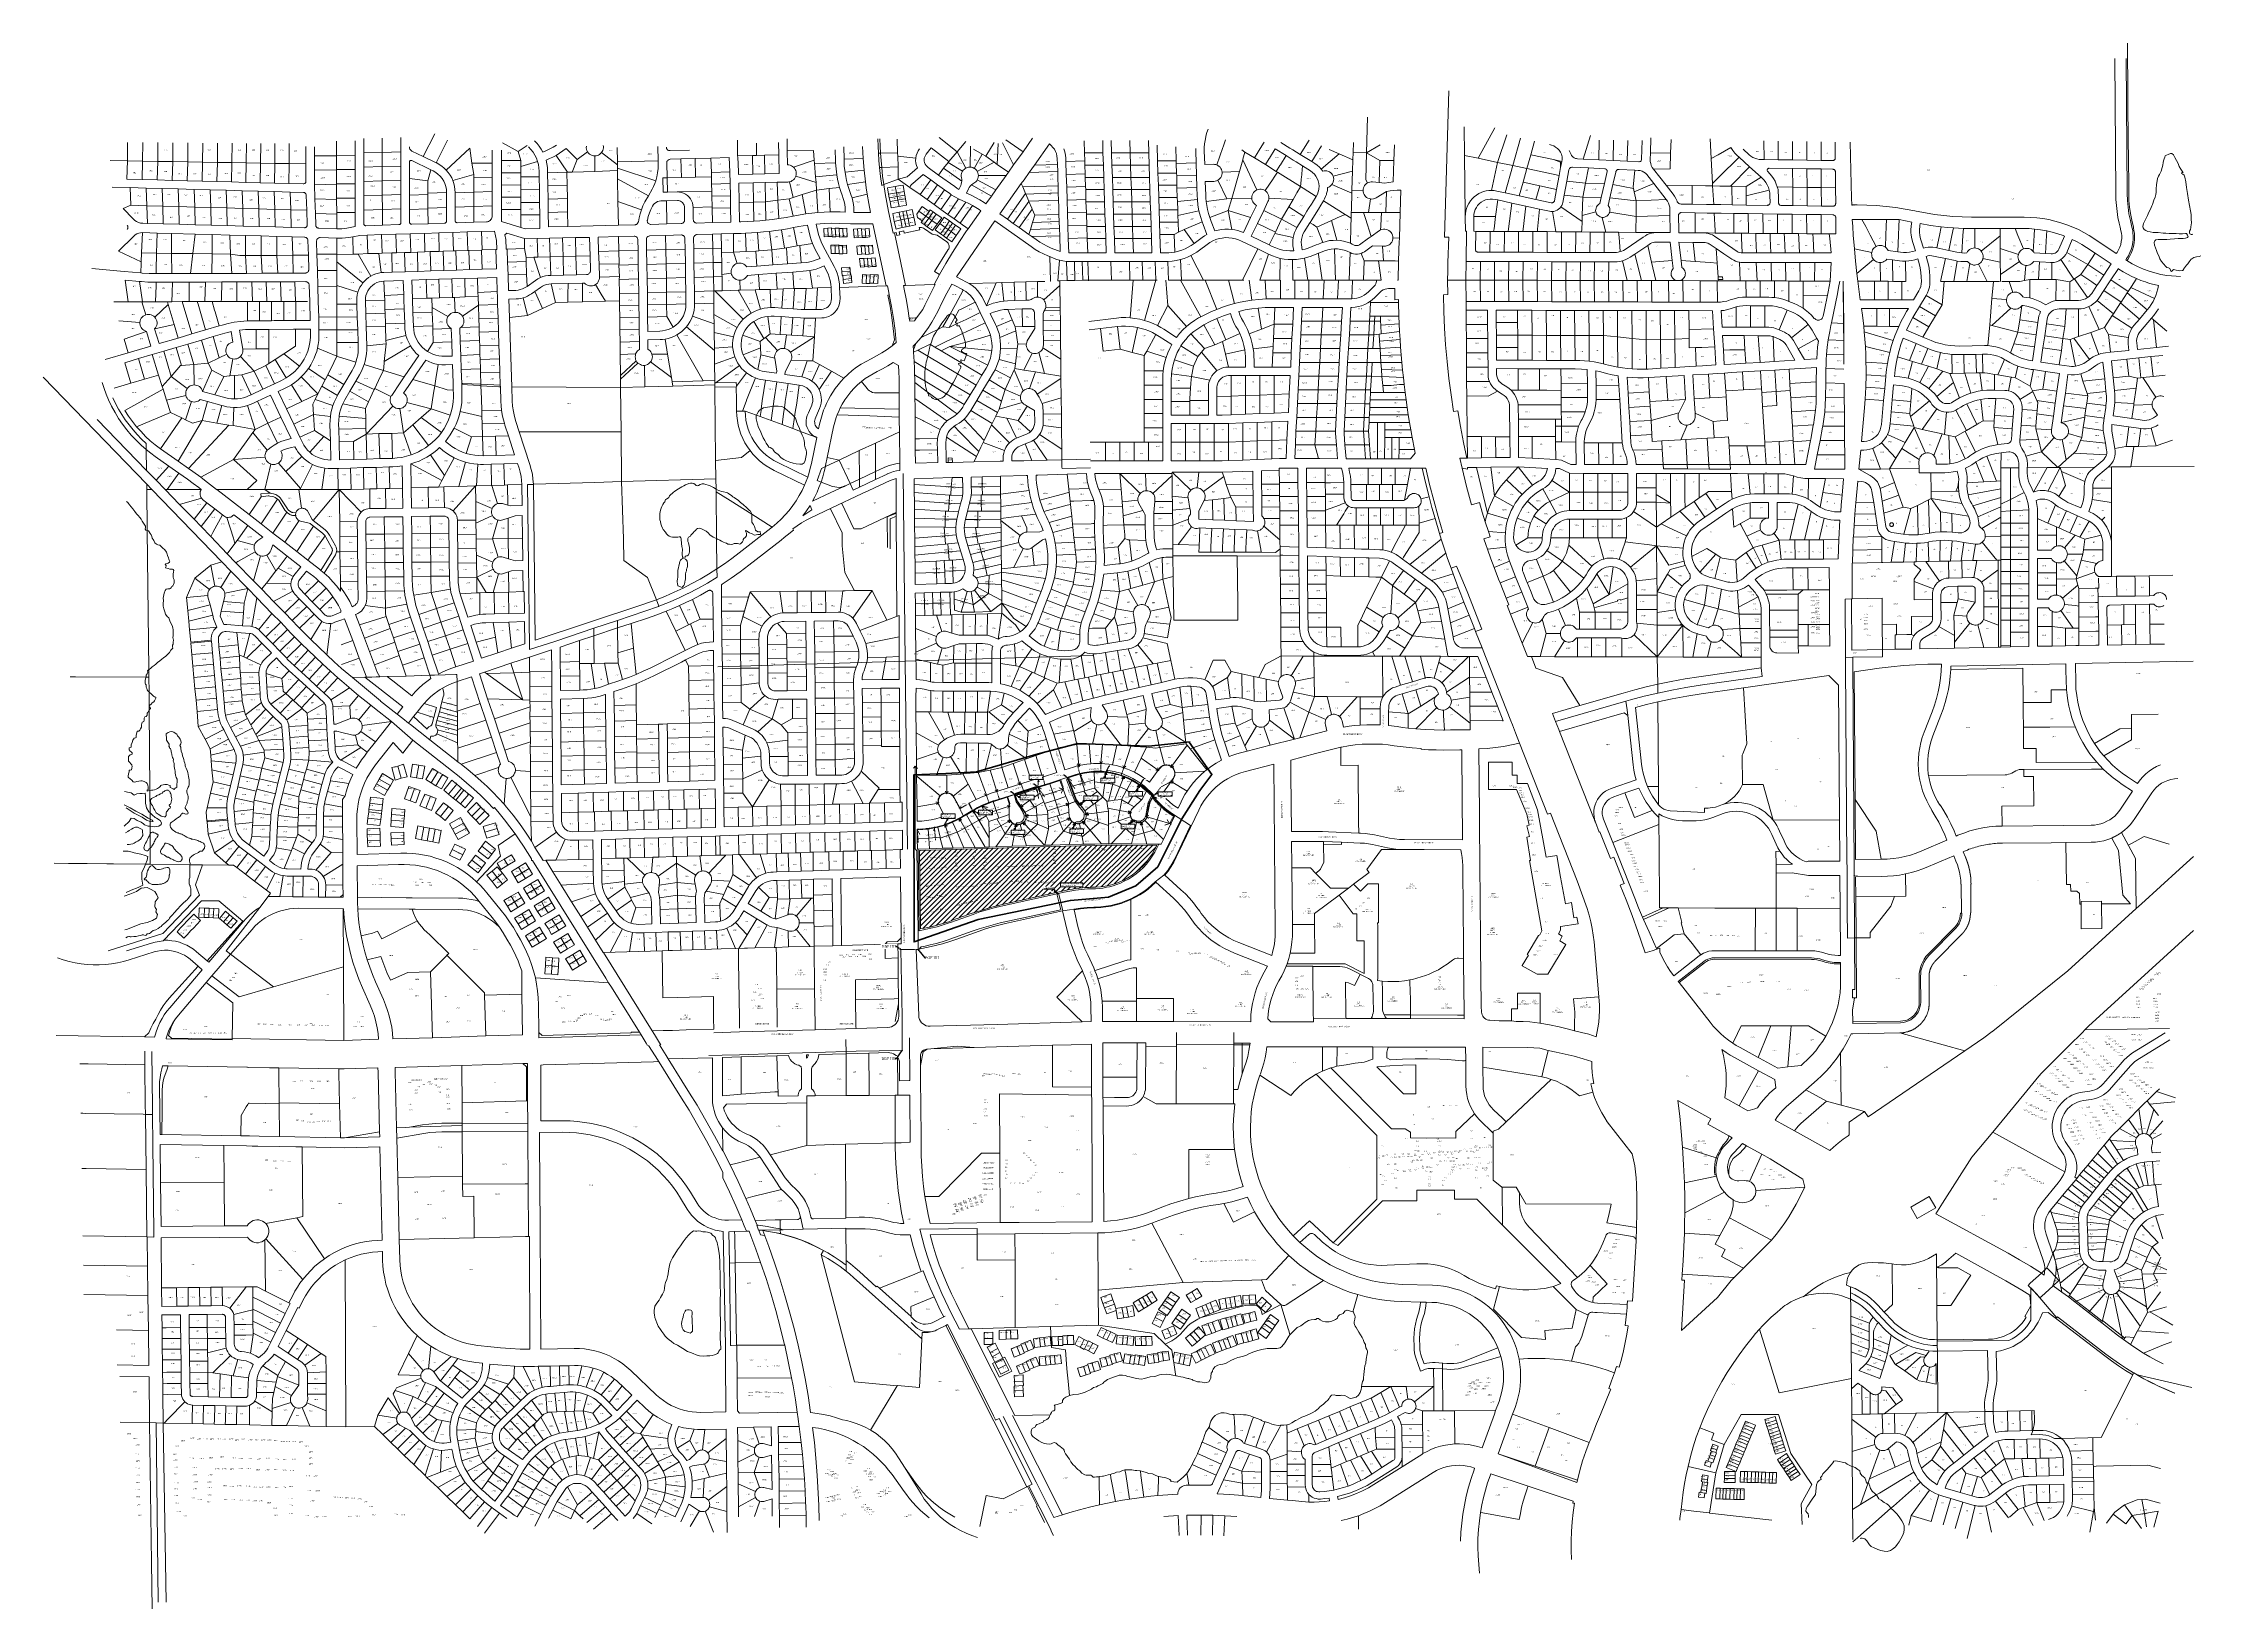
# Model space of a CAD drawing. Header units: feet. Extents: x 865220 to 5618803, y -2240498 to 1935234.
# Drawn here: x 2799655 to 2814761, y 961513 to 972475 of the extents above; entities that cross this region are included whole.
import ezdxf
from ezdxf import colors
from ezdxf.entities.mleader import LeaderData, LeaderLine
from ezdxf.enums import TextEntityAlignment as Align
from ezdxf.lldxf.tags import DXFTag
from ezdxf.math import Vec2, Vec3

# ---------------------------------------------------------------- set-up
doc = ezdxf.new("R2010")
doc.units = ezdxf.units.FT
doc.header["$LTSCALE"] = 0.015
doc.header["$MEASUREMENT"] = 0
doc.set_wipeout_variables(frame=1)
doc.linetypes.add('DASHED', pattern=[5, 3, -2])
for name, color, linetype in [('144A', 112, '144A'), ('ADDRESS', 7, 'Continuous'), ('Dakota County Addresses', 7, 'Continuous'), ('Dakota County Parcels', 7, 'Continuous'), ('DETAIL', 7, 'Continuous'), ('DROP BURIED', 7, 'DASHED'), ('F1', 112, 'F1'), ('NOTES', 7, 'Continuous'), ('PROP_TEL', 6, 'Continuous'), ('STREET NAME', 7, 'Continuous'), ('TAIL', 1, 'MST'), ('TELEPHONE STRUCT-EX', 30, 'Continuous'), ('TELEPHONE STRUCT-PROP', 6, 'Continuous'), ('TERMINALS', 7, 'Continuous')]:
    doc.layers.add(name, color=color, linetype=linetype)
doc.layers.add('RUNNING LINE (UNDERGROUND)', color=10, linetype='Continuous', lineweight=40)
doc.layers.add('WORK BOUNDARY', color=110, linetype='Continuous', lineweight=40)
doc.styles.add('Dimensions 100', font='arial.ttf')
doc.styles.add('Line', font='txt.shx', dxfattribs={"height": 3})
doc.styles.add('SIMPLEX', font='times.ttf', dxfattribs={"width": 0.8})
doc.styles.get("Standard").update_dxf_attribs({"font": 'times.ttf'})
doc.styles.add('Utilities', font='arial.ttf', dxfattribs={"height": 2.5})
tags = doc.linetypes.add('144A', pattern='A,80,-5,["144A",Line,S=1.5,R=0,X=0,Y=-1.5],-24', length=109).pattern_tags.tags
tags[6] = DXFTag(74, 10)
tags = doc.linetypes.add('BBF', pattern='A,100,-5,["BBF",Line,S=1,R=0,X=0,Y=-1.5],-12', length=117).pattern_tags.tags
tags[6] = DXFTag(74, 10)
tags = doc.linetypes.add('F1', pattern='A,15,-5,["F1",Line,S=1.5,R=0,X=0,Y=-1.5],-12', length=32).pattern_tags.tags
tags[6] = DXFTag(74, 10)
tags = doc.linetypes.add('MST', pattern='A,5,-5,5,-5,["TAIL",Line,S=1.5,R=0,X=0,Y=-1.5],-20', length=40).pattern_tags.tags
tags[10] = DXFTag(74, 10)

# ---------------------------------------------------------------- blocks, each defined once
blk = doc.blocks.new('ACMAP_ANN_TEMPLATE_Dakota County Addresses')
at = {"layer": 'Dakota County Addresses', "style": 'Dimensions 100'}
blk.add_attdef('DakotaCountyAddress', text='', height=50, dxfattribs=at).set_placement((0, 0), align=Align.CENTER)
blk = doc.blocks.new('NEW HH')
at = {"ltscale": 40, "true_color": 0xffffff}
h = blk.add_hatch(color=7, dxfattribs=at)
h.dxf.hatch_style = 1
h.paths.add_polyline_path([(-0.06, -0.03, 0.414214), (-0.05, -0.05), (0.05, -0.05, 0.414214), (0.06, -0.03), (0.06, 0.03, 0.414214), (0.05, 0.05), (-0.05, 0.05, 0.414214), (-0.06, 0.03)])
at = {"layer": 'RUNNING LINE (UNDERGROUND)', "color": 6, "lineweight": 0, "const_width": 0.005, "flags": 128}
blk.add_lwpolyline([(-0.06, 0.03), (-0.06, -0.03, 0.414214), (-0.05, -0.05), (0.05, -0.05, 0.414214), (0.06, -0.03), (0.06, 0.03, 0.414214), (0.05, 0.05), (-0.05, 0.05, 0.414214)], format="xyb", close=True, dxfattribs=at)
at = {"layer": 'TELEPHONE STRUCT-PROP', "color": 18, "true_color": 0x000000, "style": 'Utilities'}
blk.add_text('HH', height=0.05, dxfattribs=at).set_placement((0, 0), align=Align.MIDDLE_CENTER)
blk = doc.blocks.new('Proposed FlowerPot')
at = {"lineweight": 5, "ltscale": 100, "true_color": 0xffffff}
h = blk.add_hatch(color=7, dxfattribs=at)
h.dxf.hatch_style = 1
h.paths.add_polyline_path([(-0.06, 0, 0.414214), (0, -0.06, 0.414214), (0.06, 0, 0.414214), (0, 0.06, 0.414214)])
at = {"lineweight": 5, "ltscale": 100}
blk.add_circle((0, 0), 0.0604, dxfattribs=at)
at = {"layer": 'RUNNING LINE (UNDERGROUND)', "color": 6, "lineweight": 5, "const_width": 0.00907, "flags": 128}
blk.add_lwpolyline([(-0.06, 0, -0.414214), (0, 0.06, -0.414214), (0.06, 0, -0.414214), (0, -0.06, -0.414214), (-0.06, 0)], format="xyb", dxfattribs=at)
at = {"color": 18, "linetype": 'ByBlock', "lineweight": 5, "ltscale": 100, "true_color": 0x000000, "style": 'Dimensions 100'}
blk.add_text('F', height=0.0744, dxfattribs=at).set_placement((-0.03, -0.04))
blk = doc.blocks.new('TERMINAL')
at = {"lineweight": 5, "ltscale": 0.5, "flags": 128}
blk.add_lwpolyline([(0, -1), (0, 45)], dxfattribs=at)
at = {"lineweight": 5, "ltscale": 0.5}
blk.add_circle((0, 38), 3.83, dxfattribs=at)
blk = doc.blocks.new('PFP')
at = {"color": 6}
blk.add_wipeout([(-0.12, 0.12), (0.12, 0.12), (0.12, -0.12), (-0.12, -0.12)], dxfattribs=at)
at = {"ltscale": 40, "true_color": 0xffffff}
h = blk.add_hatch(color=7, dxfattribs=at)
h.dxf.hatch_style = 1
h.paths.add_polyline_path([(-0.12, -0.12), (0.12, -0.12), (0.12, 0.12), (-0.12, 0.12)])
at = {"layer": 'RUNNING LINE (UNDERGROUND)', "color": 6, "lineweight": 0, "const_width": 0.0181, "flags": 128}
blk.add_lwpolyline([(-0.12, 0.12), (0.12, 0.12), (0.12, -0.12), (-0.12, -0.12)], close=True, dxfattribs=at)
at = {"layer": 'RUNNING LINE (UNDERGROUND)', "color": 18, "lineweight": 0, "true_color": 0x000000, "const_width": 0.0181, "flags": 128}
for points in [[(-0.08, -0.08), (0.08, 0.08)], [(-0.08, 0.08), (0.08, -0.08)]]:
    blk.add_lwpolyline(points, dxfattribs=at)
blk = doc.blocks.new('EX HH')
at = {"ltscale": 40, "true_color": 0xffffff}
h = blk.add_hatch(color=7, dxfattribs=at)
h.dxf.hatch_style = 1
h.paths.add_polyline_path([(-0.06, -0.03, 0.414214), (-0.05, -0.05), (0.05, -0.05, 0.414214), (0.06, -0.03), (0.06, 0.03, 0.414214), (0.05, 0.05), (-0.05, 0.05, 0.414214), (-0.06, 0.03)])
at = {"color": 30, "const_width": 0.005, "flags": 128}
blk.add_lwpolyline([(-0.06, 0.03), (-0.06, -0.03, 0.414214), (-0.05, -0.05), (0.05, -0.05, 0.414214), (0.06, -0.03), (0.06, 0.03, 0.414214), (0.05, 0.05), (-0.05, 0.05, 0.414214)], format="xyb", close=True, dxfattribs=at)
at = {"layer": 'RUNNING LINE (UNDERGROUND)', "color": 7, "lineweight": -3, "flags": 128}
blk.add_lwpolyline([(-0.05, 0.03), (-0.05, -0.03, 0.414214), (-0.05, -0.04), (0.05, -0.04, 0.414214), (0.05, -0.03), (0.05, 0.03, 0.414214), (0.05, 0.04), (-0.05, 0.04, 0.414214)], format="xyb", close=True, dxfattribs=at)
at = {"layer": 'TELEPHONE STRUCT-PROP', "color": 30, "style": 'Utilities'}
blk.add_text('HH', height=0.05, dxfattribs=at).set_placement((0, 0), align=Align.MIDDLE_CENTER)

msp = doc.modelspace()

# ---------------------------------------------------------------- linework, layer by layer
at = {"layer": '144A', "lineweight": 5, "ltscale": 100, "flags": 128}
msp.add_lwpolyline([(2806163, 967105), (2806164, 967105), (2806170, 967108), (2806196, 967123), (2806224, 967137), (2806264, 967154), (2806306, 967170), (2806308, 967170), (2806309, 967170), (2806309, 967170), (2806310, 967170), (2806459, 967218), (2806520, 967237), (2806617, 967268), (2806702, 967295), (2806829, 967336), (2806886, 967354), (2806912, 967361), (2806945, 967369), (2806978, 967374), (2807012, 967377), (2807041, 967377), (2807069, 967377), (2807097, 967374), (2807130, 967369), (2807163, 967362), (2807193, 967353), (2807222, 967343), (2807251, 967331), (2807279, 967317), (2807307, 967301), (2807333, 967283), (2807358, 967264), (2807427, 967198), (2807479, 967145), (2807487, 967137), (2807511, 967116), (2807535, 967097), (2807561, 967079), (2807688, 966997), (2807627, 966870), (2807584, 966778), (2807567, 966745), (2807548, 966713), (2807528, 966682), (2807502, 966649), (2807441, 966603), (2807415, 966579), (2807388, 966557), (2807360, 966536), (2807330, 966517), (2807300, 966500), (2807269, 966484), (2807235, 966470), (2807201, 966457), (2807166, 966447), (2807131, 966438), (2807095, 966432), (2807059, 966427), (2807023, 966425), (2807010, 966425), (2806964, 966423), (2806918, 966419), (2806794, 966401), (2806765, 966517)], dxfattribs=at)
at = {"layer": 'ADDRESS', "lineweight": 5, "ltscale": 50, "flags": 128}
msp.add_lwpolyline([(2809774, 967251), (2809774, 967441), (2809940, 967441), (2809940, 967350), (2809974, 967350), (2809974, 967291), (2810046, 967291), (2810117, 967108), (2810160, 966879), (2810177, 966775), (2810252, 966787), (2810279, 966637), (2810313, 966450), (2810355, 966458), (2810372, 966351), (2810392, 966356), (2810401, 966308), (2810279, 966290), (2810279, 966264), (2810265, 966238), (2810289, 966223), (2810273, 966190), (2810316, 966165), (2810190, 965957), (2810115, 965957), (2810009, 966014), (2810009, 966017), (2810053, 966090), (2810045, 966094), (2810124, 966227), (2810133, 966233), (2810147, 966260), (2810061, 966753), (2810069, 966753), (2810042, 966917), (2810060, 966921), (2810042, 966996), (2810059, 966999), (2810043, 967078), (2809969, 967250), (2809906, 967250), (2809774, 967250)], close=True, dxfattribs=at)
at = {"layer": 'Dakota County Parcels', "lineweight": 5}
for p, q in [((2814166, 971421), (2814159, 972367)), ((2814246, 971421), (2814239, 972368)), ((2809466, 971117), (2809496, 972140)), ((2808921, 971707), (2808928, 971957)), ((2801899, 971706), (2801899, 971806)), ((2802029, 971710), (2802029, 971810)), ((2802159, 971714), (2802158, 971814)), ((2802316, 971681), (2802396, 971839)), ((2804865, 971720), (2804863, 971805)), ((2805637, 971707), (2805635, 971802)), ((2805929, 971813), (2806054, 971713)), ((2806515, 971714), (2806582, 971809)), ((2809606, 971689), (2809604, 971889)), ((2809701, 971669), (2809819, 971881)), ((2809838, 971640), (2809902, 971833)), ((2809945, 971618), (2809999, 971809)), ((2810436, 971663), (2810488, 971829)), ((2810908, 971707), (2810910, 971811)), ((2811049, 971705), (2811052, 971799)), ((2811325, 971805), (2811333, 971666)), ((2800125, 971653), (2800245, 971651)), ((2800241, 971523), (2800245, 971651)), ((2800245, 971651), (2800246, 971779)), ((2800245, 971651), (2800351, 971649)), ((2800347, 971520), (2800351, 971649)), ((2800351, 971649), (2800352, 971779)), ((2800351, 971649), (2800457, 971647)), ((2800453, 971517), (2800457, 971647)), ((2800457, 971647), (2800458, 971778)), ((2800457, 971647), (2800562, 971646)), ((2800562, 971646), (2800563, 971777)), ((2800667, 971644), (2800668, 971776)), ((2800771, 971642), (2800772, 971775)), ((2800875, 971640), (2800876, 971775)), ((2800977, 971638), (2800978, 971774)), ((2801077, 971636), (2801078, 971773)), ((2801177, 971635), (2801178, 971772)), ((2801277, 971633), (2801278, 971772)), ((2801377, 971631), (2801378, 971771)), ((2801495, 971629), (2801495, 971750)), ((2801555, 971685), (2801555, 971749)), ((2801555, 971685), (2801709, 971686)), ((2801555, 971586), (2801555, 971685)), ((2801709, 971689), (2801839, 971690)), ((2801839, 971690), (2801839, 971790)), ((2801839, 971590), (2801839, 971690)), ((2801899, 971706), (2802029, 971710)), ((2801899, 971606), (2801899, 971706)), ((2802029, 971710), (2802159, 971714)), ((2802029, 971610), (2802029, 971710)), ((2802159, 971614), (2802159, 971714)), ((2802237, 971719), (2802316, 971681)), ((2802237, 971652), (2802370, 971587)), ((2802316, 971681), (2802406, 971637)), ((2802406, 971637), (2802486, 971795)), ((2802477, 971586), (2802641, 971740)), ((2802641, 971740), (2802657, 971635)), ((2802799, 971635), (2802798, 971725)), ((2802864, 971652), (2802864, 971725)), ((2802999, 971652), (2802864, 971652)), ((2802864, 971567), (2802864, 971652)), ((2802981, 971715), (2802872, 971777)), ((2802981, 971715), (2803043, 971759)), ((2802981, 971715), (2802999, 971652)), ((2802999, 971610), (2802999, 971652)), ((2803246, 971689), (2803327, 971571)), ((2803316, 971737), (2803393, 971661)), ((2803359, 971572), (2803393, 971661)), ((2803393, 971661), (2803467, 971713)), ((2803517, 971577), (2803517, 971685)), ((2803565, 971709), (2803676, 971622)), ((2803676, 971643), (2803674, 971743)), ((2803676, 971643), (2803961, 971651)), ((2803961, 971651), (2803959, 971751)), ((2803961, 971625), (2803961, 971651)), ((2804044, 971722), (2804179, 971725)), ((2804045, 971662), (2804120, 971664)), ((2804120, 971664), (2804220, 971666)), ((2804123, 971534), (2804120, 971664)), ((2804220, 971666), (2804330, 971669)), ((2804223, 971536), (2804220, 971666)), ((2804458, 971674), (2804330, 971669)), ((2804333, 971570), (2804330, 971669)), ((2804463, 971574), (2804458, 971674)), ((2804517, 971686), (2804515, 971796)), ((2804517, 971686), (2804621, 971688)), ((2804518, 971676), (2804517, 971686)), ((2804523, 971576), (2804518, 971676)), ((2804621, 971688), (2804650, 971689)), ((2804623, 971557), (2804621, 971688)), ((2804650, 971689), (2804649, 971774)), ((2804650, 971689), (2804706, 971690)), ((2804706, 971690), (2804806, 971693)), ((2804708, 971559), (2804706, 971690)), ((2804806, 971693), (2804804, 971778)), ((2804808, 971561), (2804806, 971693)), ((2804865, 971720), (2805049, 971724)), ((2804867, 971622), (2804865, 971720)), ((2804909, 971606), (2805054, 971655)), ((2805054, 971655), (2805049, 971724)), ((2805056, 971632), (2805054, 971655)), ((2805202, 971652), (2805201, 971727)), ((2805202, 971652), (2805203, 971637)), ((2805262, 971663), (2805260, 971748)), ((2805262, 971663), (2805396, 971666)), ((2805262, 971653), (2805262, 971663)), ((2805391, 971751), (2805396, 971666)), ((2805396, 971666), (2805402, 971586)), ((2805503, 971704), (2805518, 971704)), ((2805518, 971704), (2805637, 971707)), ((2805638, 971683), (2805637, 971707)), ((2805638, 971683), (2805764, 971670)), ((2805640, 971608), (2805638, 971683)), ((2805837, 971698), (2805873, 971742)), ((2805873, 971742), (2805996, 971645)), ((2805996, 971645), (2806054, 971713)), ((2806054, 971713), (2806114, 971785)), ((2806054, 971713), (2806115, 971600)), ((2806144, 971607), (2806147, 971754)), ((2806169, 971732), (2806230, 971697)), ((2806173, 971598), (2806230, 971697)), ((2806230, 971697), (2806254, 971683)), ((2806254, 971683), (2806312, 971780)), ((2806254, 971683), (2806312, 971642)), ((2806335, 971626), (2806341, 971771)), ((2806371, 971777), (2806449, 971622)), ((2806394, 971797), (2806515, 971714)), ((2806449, 971622), (2806515, 971714)), ((2806595, 971620), (2806700, 971769)), ((2806756, 971625), (2806755, 971667)), ((2806815, 971646), (2806815, 971669)), ((2806815, 971646), (2806947, 971650)), ((2806946, 971707), (2806943, 971790)), ((2806946, 971707), (2807075, 971707)), ((2806947, 971650), (2806946, 971707)), ((2806948, 971621), (2806947, 971650)), ((2807075, 971707), (2807073, 971793)), ((2807078, 971621), (2807075, 971707)), ((2807135, 971707), (2807133, 971793)), ((2807135, 971707), (2807265, 971707)), ((2807138, 971621), (2807135, 971707)), ((2807265, 971707), (2807263, 971793)), ((2807265, 971707), (2807395, 971707)), ((2807268, 971621), (2807265, 971707)), ((2807395, 971707), (2807393, 971793)), ((2807398, 971621), (2807395, 971707)), ((2807457, 971651), (2807454, 971761)), ((2807460, 971565), (2807457, 971651)), ((2807457, 971651), (2807587, 971651)), ((2807587, 971651), (2807584, 971749)), ((2807588, 971631), (2807587, 971651)), ((2807724, 971737), (2807724, 971718)), ((2807727, 971636), (2807724, 971718)), ((2807787, 971625), (2807784, 971720)), ((2808030, 971576), (2808053, 971657)), ((2808046, 971727), (2808069, 971712)), ((2808053, 971657), (2808153, 971448)), ((2808069, 971712), (2808135, 971671)), ((2808135, 971671), (2808212, 971624)), ((2808280, 971734), (2808357, 971687)), ((2808456, 971695), (2808519, 971796)), ((2808456, 971695), (2808537, 971645)), ((2808537, 971645), (2808605, 971755)), ((2808603, 971593), (2808728, 971699)), ((2808659, 971729), (2808728, 971699)), ((2808728, 971699), (2808824, 971658)), ((2808822, 971578), (2808824, 971658)), ((2808824, 971658), (2808826, 971708)), ((2808826, 971708), (2808828, 971778)), ((2808826, 971708), (2808921, 971707)), ((2808915, 971517), (2808921, 971707)), ((2808921, 971707), (2809016, 971763)), ((2808921, 971707), (2809013, 971653)), ((2809008, 971498), (2809013, 971653)), ((2809013, 971653), (2809112, 971652)), ((2809107, 971504), (2809112, 971652)), ((2809112, 971652), (2809115, 971762)), ((2809606, 971689), (2809701, 971669)), ((2809611, 971281), (2809606, 971689)), ((2809701, 971669), (2809838, 971640)), ((2810043, 971597), (2810070, 971693)), ((2810070, 971693), (2810097, 971788)), ((2810070, 971693), (2810228, 971659)), ((2810228, 971659), (2810287, 971646)), ((2810228, 971659), (2810278, 971641)), ((2810287, 971646), (2810289, 971659)), ((2810339, 971723), (2810352, 971696)), ((2810398, 971665), (2810436, 971663)), ((2810436, 971663), (2810546, 971657)), ((2810546, 971657), (2810550, 971796)), ((2810546, 971657), (2810646, 971653)), ((2810646, 971653), (2810650, 971795)), ((2810646, 971653), (2810746, 971648)), ((2810746, 971648), (2810750, 971793)), ((2810746, 971648), (2810827, 971644)), ((2810846, 971663), (2810850, 971792)), ((2810906, 971661), (2810908, 971707)), ((2810908, 971707), (2811049, 971705)), ((2811045, 971595), (2811049, 971705)), ((2811333, 971666), (2811343, 971491)), ((2811516, 971687), (2811528, 971676)), ((2811528, 971676), (2811602, 971609)), ((2811556, 971732), (2811598, 971693)), ((2811683, 971660), (2811703, 971660)), ((2811703, 971660), (2811702, 971790)), ((2811703, 971660), (2811803, 971658)), ((2811803, 971658), (2811802, 971788)), ((2811803, 971658), (2811903, 971657)), ((2811903, 971657), (2811902, 971787)), ((2811903, 971657), (2812003, 971655)), ((2812003, 971655), (2812002, 971785)), ((2812003, 971655), (2812103, 971654)), ((2812103, 971654), (2812102, 971784)), ((2812103, 971654), (2812183, 971653)), ((2812202, 971672), (2812202, 971782)), ((2812315, 971389), (2812306, 971781)), ((2800241, 971523), (2800347, 971520)), ((2800347, 971520), (2800453, 971517)), ((2800453, 971517), (2800558, 971514)), ((2800558, 971514), (2800562, 971646)), ((2800558, 971514), (2800663, 971511)), ((2800562, 971646), (2800667, 971644)), ((2800663, 971511), (2800667, 971644)), ((2800663, 971511), (2800767, 971508)), ((2800667, 971644), (2800771, 971642)), ((2800767, 971508), (2800771, 971642)), ((2800767, 971508), (2800871, 971505)), ((2800771, 971642), (2800875, 971640)), ((2800871, 971505), (2800875, 971640)), ((2800871, 971505), (2800974, 971503)), ((2800875, 971640), (2800977, 971638)), ((2800974, 971503), (2800977, 971638)), ((2800974, 971503), (2801074, 971500)), ((2800977, 971638), (2801077, 971636)), ((2801074, 971500), (2801077, 971636)), ((2801074, 971500), (2801174, 971497)), ((2801077, 971636), (2801177, 971635)), ((2801174, 971497), (2801177, 971635)), ((2801174, 971497), (2801274, 971494)), ((2801177, 971635), (2801277, 971633)), ((2801274, 971494), (2801277, 971633)), ((2801277, 971633), (2801377, 971631)), ((2801374, 971491), (2801377, 971631)), ((2801377, 971631), (2801495, 971629)), ((2801495, 971508), (2801495, 971629)), ((2801555, 971586), (2801709, 971587)), ((2801555, 971487), (2801555, 971586)), ((2801709, 971589), (2801839, 971590)), ((2801839, 971490), (2801839, 971590)), ((2801899, 971606), (2802029, 971610)), ((2801899, 971506), (2801899, 971606)), ((2801899, 971506), (2802029, 971510)), ((2801899, 971406), (2801899, 971506)), ((2802029, 971610), (2802159, 971614)), ((2802029, 971510), (2802029, 971610)), ((2802029, 971510), (2802159, 971514)), ((2802029, 971410), (2802029, 971510)), ((2802159, 971514), (2802159, 971614)), ((2802159, 971414), (2802159, 971514)), ((2802219, 971526), (2802219, 971642)), ((2802219, 971411), (2802219, 971526)), ((2802219, 971526), (2802349, 971510)), ((2802349, 971510), (2802370, 971587)), ((2802349, 971425), (2802349, 971510)), ((2802370, 971587), (2802385, 971580)), ((2802406, 971637), (2802410, 971636)), ((2802524, 971512), (2802669, 971556)), ((2802657, 971635), (2802799, 971635)), ((2802657, 971635), (2802669, 971556)), ((2802669, 971531), (2802669, 971556)), ((2802669, 971531), (2802799, 971535)), ((2802669, 971431), (2802669, 971531)), ((2802799, 971535), (2802799, 971635)), ((2802799, 971435), (2802799, 971535)), ((2802864, 971567), (2802999, 971567)), ((2802864, 971481), (2802864, 971567)), ((2802999, 971610), (2803116, 971646)), ((2802999, 971567), (2802999, 971610)), ((2802999, 971538), (2802999, 971567)), ((2802999, 971482), (2802999, 971538)), ((2802999, 971538), (2803127, 971538)), ((2803127, 971538), (2803127, 971578)), ((2803129, 971449), (2803127, 971538)), ((2803187, 971567), (2803187, 971579)), ((2803187, 971567), (2803322, 971571)), ((2803188, 971476), (2803187, 971567)), ((2803323, 971479), (2803322, 971571)), ((2803322, 971571), (2803327, 971571)), ((2803327, 971571), (2803359, 971572)), ((2803359, 971572), (2803517, 971577)), ((2803517, 971577), (2803676, 971582)), ((2803676, 971622), (2803676, 971643)), ((2803676, 971600), (2803676, 971622)), ((2803676, 971582), (2803676, 971600)), ((2803676, 971600), (2803944, 971511)), ((2803677, 971524), (2803676, 971582)), ((2803677, 971524), (2803892, 971405)), ((2803679, 971367), (2803677, 971524)), ((2803993, 971532), (2804023, 971531)), ((2803993, 971532), (2803995, 971432)), ((2804023, 971531), (2804021, 971637)), ((2804023, 971531), (2804123, 971534)), ((2804025, 971431), (2804023, 971531)), ((2804123, 971534), (2804223, 971536)), ((2804223, 971536), (2804334, 971539)), ((2804333, 971570), (2804463, 971574)), ((2804334, 971539), (2804333, 971570)), ((2804335, 971488), (2804334, 971539)), ((2804465, 971491), (2804463, 971574)), ((2804523, 971555), (2804523, 971576)), ((2804523, 971555), (2804623, 971557)), ((2804525, 971495), (2804625, 971497)), ((2804623, 971557), (2804708, 971559)), ((2804625, 971497), (2804710, 971499)), ((2804627, 971362), (2804625, 971497)), ((2804708, 971559), (2804808, 971561)), ((2804710, 971499), (2804795, 971501)), ((2804712, 971364), (2804710, 971499)), ((2804795, 971501), (2804869, 971502)), ((2804798, 971375), (2804795, 971501)), ((2804881, 971504), (2804906, 971394)), ((2804925, 971544), (2805066, 971498)), ((2805056, 971632), (2805203, 971637)), ((2805063, 971539), (2805056, 971632)), ((2805063, 971539), (2805211, 971552)), ((2805066, 971498), (2805063, 971539)), ((2805070, 971445), (2805066, 971498)), ((2805269, 971571), (2805402, 971586)), ((2805287, 971485), (2805412, 971504)), ((2805402, 971586), (2805412, 971504)), ((2805511, 971604), (2805526, 971605)), ((2805526, 971605), (2805640, 971608)), ((2805540, 971484), (2805642, 971522)), ((2805642, 971522), (2805640, 971608)), ((2805642, 971522), (2805704, 971538)), ((2805704, 971538), (2805777, 971601)), ((2805744, 971493), (2805816, 971555)), ((2805795, 971414), (2805869, 971517)), ((2805816, 971555), (2805869, 971517)), ((2805851, 971604), (2805924, 971551)), ((2805869, 971517), (2805917, 971482)), ((2805924, 971551), (2805959, 971600)), ((2805924, 971551), (2806037, 971470)), ((2805959, 971600), (2805992, 971640)), ((2805959, 971600), (2806086, 971509)), ((2805992, 971640), (2805996, 971645)), ((2805992, 971640), (2806092, 971578)), ((2806195, 971576), (2806312, 971642)), ((2806195, 971518), (2806325, 971447)), ((2806203, 971547), (2806397, 971548)), ((2806312, 971642), (2806335, 971626)), ((2806325, 971447), (2806397, 971548)), ((2806335, 971626), (2806414, 971572)), ((2806397, 971548), (2806414, 971572)), ((2806414, 971572), (2806449, 971622)), ((2806503, 971491), (2806522, 971518)), ((2806522, 971518), (2806559, 971569)), ((2806559, 971569), (2806595, 971620)), ((2806559, 971569), (2806758, 971576)), ((2806595, 971620), (2806756, 971625)), ((2806758, 971576), (2806756, 971625)), ((2806759, 971526), (2806758, 971576)), ((2806761, 971476), (2806759, 971526)), ((2806818, 971556), (2806815, 971646)), ((2806818, 971556), (2806950, 971560)), ((2806821, 971466), (2806818, 971556)), ((2806948, 971621), (2807078, 971621)), ((2806948, 971621), (2806948, 971621)), ((2806950, 971560), (2806948, 971621)), ((2806951, 971535), (2806950, 971560)), ((2806951, 971535), (2807081, 971535)), ((2806953, 971470), (2806951, 971535)), ((2807081, 971535), (2807078, 971621)), ((2807084, 971450), (2807081, 971535)), ((2807141, 971535), (2807138, 971621)), ((2807138, 971621), (2807268, 971621)), ((2807144, 971450), (2807141, 971535)), ((2807141, 971535), (2807271, 971535)), ((2807271, 971535), (2807268, 971621)), ((2807268, 971621), (2807398, 971621)), ((2807274, 971450), (2807271, 971535)), ((2807271, 971535), (2807401, 971535)), ((2807401, 971535), (2807398, 971621)), ((2807404, 971450), (2807401, 971535)), ((2807460, 971565), (2807590, 971565)), ((2807463, 971480), (2807460, 971565)), ((2807588, 971631), (2807727, 971636)), ((2807590, 971565), (2807588, 971631)), ((2807591, 971546), (2807590, 971565)), ((2807591, 971546), (2807730, 971550)), ((2807593, 971480), (2807591, 971546)), ((2807730, 971550), (2807727, 971636)), ((2807732, 971464), (2807730, 971550)), ((2807787, 971625), (2807847, 971627)), ((2807791, 971505), (2807851, 971507)), ((2807794, 971410), (2807791, 971505)), ((2807879, 971515), (2807941, 971384)), ((2807909, 971571), (2808030, 971576)), ((2807976, 971388), (2808030, 971576)), ((2808212, 971624), (2808288, 971576)), ((2808288, 971576), (2808297, 971571)), ((2808471, 971615), (2808527, 971581)), ((2808537, 971645), (2808558, 971632)), ((2808614, 971579), (2808603, 971593)), ((2808687, 971543), (2808822, 971578)), ((2808818, 971445), (2808822, 971578)), ((2808915, 971517), (2808927, 971496)), ((2808962, 971503), (2809008, 971498)), ((2809008, 971498), (2809047, 971494)), ((2809047, 971494), (2809107, 971504)), ((2809795, 971444), (2809838, 971640)), ((2809838, 971640), (2809945, 971618)), ((2809945, 971618), (2809890, 971427)), ((2809945, 971618), (2810043, 971597)), ((2809988, 971406), (2810016, 971501)), ((2810016, 971501), (2810043, 971597)), ((2810016, 971501), (2810133, 971475)), ((2810043, 971597), (2810269, 971548)), ((2810250, 971450), (2810269, 971548)), ((2810269, 971548), (2810279, 971605)), ((2810278, 971641), (2810279, 971605)), ((2810279, 971605), (2810287, 971646)), ((2810304, 971411), (2810322, 971509)), ((2810322, 971509), (2810337, 971588)), ((2810322, 971509), (2810453, 971495)), ((2810361, 971606), (2810475, 971601)), ((2810453, 971495), (2810475, 971601)), ((2810475, 971601), (2810588, 971595)), ((2810586, 971493), (2810604, 971575)), ((2810647, 971494), (2810665, 971572)), ((2810689, 971591), (2810799, 971585)), ((2810787, 971467), (2810799, 971585)), ((2810799, 971585), (2810823, 971584)), ((2810883, 971554), (2810932, 971491)), ((2810929, 971592), (2811045, 971595)), ((2810929, 971592), (2811018, 971480)), ((2811468, 971473), (2811602, 971609)), ((2811578, 971471), (2811683, 971536)), ((2811602, 971609), (2811683, 971536)), ((2811683, 971536), (2811690, 971530)), ((2811740, 971599), (2811903, 971597)), ((2811903, 971597), (2812003, 971595)), ((2811904, 971467), (2811903, 971597)), ((2812004, 971465), (2812003, 971595)), ((2812003, 971595), (2812103, 971594)), ((2812103, 971594), (2812183, 971593)), ((2812104, 971464), (2812103, 971594)), ((2812204, 971462), (2812203, 971572)), ((2800138, 971467), (2800265, 971463)), ((2800265, 971463), (2800377, 971460)), ((2800269, 971340), (2800265, 971463)), ((2800381, 971336), (2800377, 971460)), ((2800377, 971460), (2800489, 971457)), ((2800489, 971457), (2800601, 971454)), ((2800493, 971333), (2800489, 971457)), ((2800601, 971454), (2800713, 971451)), ((2800605, 971330), (2800601, 971454)), ((2800717, 971327), (2800713, 971451)), ((2800713, 971451), (2800825, 971448)), ((2800825, 971448), (2800937, 971445)), ((2800829, 971324), (2800825, 971448)), ((2800937, 971445), (2801049, 971441)), ((2800941, 971321), (2800937, 971445)), ((2801049, 971441), (2801161, 971438)), ((2801053, 971318), (2801049, 971441)), ((2801165, 971315), (2801161, 971438)), ((2801161, 971438), (2801273, 971435)), ((2801277, 971311), (2801273, 971435)), ((2801273, 971435), (2801385, 971432)), ((2801274, 971494), (2801374, 971491)), ((2801374, 971491), (2801475, 971489)), ((2801388, 971308), (2801385, 971432)), ((2801385, 971432), (2801477, 971430)), ((2801500, 971305), (2801497, 971409)), ((2801558, 971385), (2801555, 971487)), ((2801555, 971487), (2801709, 971483)), ((2801558, 971385), (2801709, 971381)), ((2801561, 971283), (2801558, 971385)), ((2801709, 971489), (2801839, 971490)), ((2801709, 971389), (2801839, 971390)), ((2801839, 971390), (2801839, 971490)), ((2801840, 971290), (2801839, 971390)), ((2801899, 971406), (2802029, 971410)), ((2801900, 971306), (2801899, 971406)), ((2802029, 971410), (2802159, 971414)), ((2802030, 971310), (2802029, 971410)), ((2802159, 971314), (2802159, 971414)), ((2802219, 971411), (2802349, 971415)), ((2802219, 971311), (2802219, 971411)), ((2802349, 971425), (2802479, 971429)), ((2802349, 971415), (2802349, 971425)), ((2802349, 971320), (2802349, 971415)), ((2802479, 971325), (2802479, 971429)), ((2802540, 971427), (2802539, 971430)), ((2802539, 971326), (2802540, 971427)), ((2802540, 971427), (2802669, 971431)), ((2802669, 971431), (2802799, 971435)), ((2802669, 971331), (2802669, 971431)), ((2802799, 971335), (2802799, 971435)), ((2802864, 971481), (2802999, 971482)), ((2802864, 971396), (2802864, 971481)), ((2802864, 971396), (2802999, 971397)), ((2802864, 971311), (2802864, 971396)), ((2802999, 971448), (2802999, 971482)), ((2802999, 971448), (2803129, 971449)), ((2802999, 971397), (2802999, 971448)), ((2802999, 971360), (2802999, 971397)), ((2802999, 971311), (2802999, 971360)), ((2802999, 971360), (2803130, 971360)), ((2803130, 971360), (2803129, 971449)), ((2803132, 971273), (2803130, 971360)), ((2803188, 971476), (2803323, 971479)), ((2803190, 971383), (2803188, 971476)), ((2803190, 971383), (2803325, 971386)), ((2803191, 971290), (2803190, 971383)), ((2803325, 971386), (2803323, 971479)), ((2803326, 971293), (2803325, 971386)), ((2803679, 971367), (2803843, 971307)), ((2803682, 971200), (2803679, 971367)), ((2803868, 971363), (2803892, 971405)), ((2803892, 971405), (2803918, 971453)), ((2803980, 971370), (2804019, 971371)), ((2803995, 971432), (2804025, 971431)), ((2804019, 971371), (2804095, 971373)), ((2804022, 971209), (2804019, 971371)), ((2804025, 971431), (2804093, 971433)), ((2804093, 971433), (2804096, 971433)), ((2804096, 971433), (2804098, 971433)), ((2804098, 971433), (2804100, 971433)), ((2804100, 971433), (2804102, 971433)), ((2804102, 971433), (2804104, 971433)), ((2804104, 971433), (2804106, 971433)), ((2804106, 971433), (2804107, 971433)), ((2804107, 971433), (2804109, 971433)), ((2804109, 971433), (2804111, 971433)), ((2804111, 971433), (2804336, 971439)), ((2804335, 971488), (2804465, 971491)), ((2804336, 971439), (2804335, 971488)), ((2804337, 971403), (2804336, 971439)), ((2804337, 971403), (2804466, 971406)), ((2804338, 971328), (2804337, 971403)), ((2804466, 971406), (2804465, 971491)), ((2804468, 971321), (2804466, 971406)), ((2804527, 971360), (2804525, 971495)), ((2804527, 971360), (2804627, 971362)), ((2804530, 971223), (2804527, 971360)), ((2804627, 971362), (2804712, 971364)), ((2804630, 971228), (2804627, 971362)), ((2804712, 971364), (2804798, 971375)), ((2804715, 971235), (2804712, 971364)), ((2804798, 971375), (2804879, 971385)), ((2804806, 971247), (2804798, 971375)), ((2804879, 971385), (2804906, 971394)), ((2804879, 971385), (2804906, 971263)), ((2804906, 971394), (2804970, 971414)), ((2804970, 971414), (2805070, 971445)), ((2804970, 971414), (2804995, 971280)), ((2805070, 971445), (2805158, 971456)), ((2805079, 971290), (2805070, 971445)), ((2805158, 971456), (2805230, 971464)), ((2805164, 971294), (2805158, 971456)), ((2805248, 971410), (2805257, 971387)), ((2805305, 971430), (2805313, 971408)), ((2805319, 971391), (2805313, 971408)), ((2805319, 971391), (2805424, 971417)), ((2805526, 971479), (2805540, 971484)), ((2805567, 971462), (2805621, 971471)), ((2805574, 971417), (2805567, 971462)), ((2805574, 971417), (2805629, 971426)), ((2805579, 971391), (2805574, 971417)), ((2805579, 971391), (2805633, 971401)), ((2805584, 971366), (2805579, 971391)), ((2805584, 971366), (2805638, 971375)), ((2805591, 971321), (2805584, 971366)), ((2805621, 971471), (2805643, 971475)), ((2805621, 971471), (2805629, 971426)), ((2805629, 971426), (2805645, 971429)), ((2805629, 971426), (2805633, 971401)), ((2805633, 971401), (2805645, 971403)), ((2805633, 971401), (2805638, 971375)), ((2805638, 971375), (2805646, 971377)), ((2805638, 971375), (2805647, 971331)), ((2805643, 971475), (2805675, 971481)), ((2805645, 971429), (2805683, 971436)), ((2805645, 971403), (2805687, 971410)), ((2805646, 971377), (2805692, 971385)), ((2805675, 971481), (2805683, 971436)), ((2805683, 971436), (2805687, 971410)), ((2805687, 971410), (2805692, 971385)), ((2805692, 971385), (2805700, 971340)), ((2805722, 971465), (2805795, 971414)), ((2805795, 971414), (2805843, 971379)), ((2805843, 971379), (2805917, 971482)), ((2805843, 971379), (2805892, 971345)), ((2805892, 971345), (2805965, 971448)), ((2805917, 971482), (2805965, 971448)), ((2805940, 971310), (2806013, 971413)), ((2805965, 971448), (2806002, 971421)), ((2805988, 971276), (2806064, 971385)), ((2806002, 971421), (2806013, 971413)), ((2806032, 971245), (2806115, 971361)), ((2806064, 971385), (2806068, 971383)), ((2806066, 971451), (2806079, 971479)), ((2806068, 971383), (2806115, 971361)), ((2806115, 971361), (2806127, 971356)), ((2806120, 971425), (2806133, 971454)), ((2806120, 971425), (2806152, 971410)), ((2806155, 971483), (2806294, 971404)), ((2806243, 971358), (2806255, 971349)), ((2806255, 971349), (2806294, 971404)), ((2806294, 971404), (2806325, 971447)), ((2806353, 971280), (2806503, 971491)), ((2806406, 971242), (2806533, 971421)), ((2806446, 971213), (2806556, 971367)), ((2806503, 971491), (2806513, 971468)), ((2806513, 971468), (2806761, 971476)), ((2806513, 971468), (2806533, 971421)), ((2806533, 971421), (2806534, 971418)), ((2806534, 971418), (2806762, 971426)), ((2806534, 971418), (2806555, 971369)), ((2806555, 971369), (2806764, 971376)), ((2806555, 971369), (2806556, 971367)), ((2806556, 971367), (2806576, 971320)), ((2806762, 971426), (2806761, 971476)), ((2806764, 971376), (2806762, 971426)), ((2806766, 971326), (2806764, 971376)), ((2806821, 971466), (2806953, 971470)), ((2806824, 971376), (2806821, 971466)), ((2806824, 971376), (2806956, 971381)), ((2806827, 971286), (2806824, 971376)), ((2806954, 971450), (2806953, 971470)), ((2806954, 971450), (2807084, 971450)), ((2806956, 971381), (2806954, 971450)), ((2806956, 971364), (2806956, 971381)), ((2806956, 971364), (2807086, 971364)), ((2806959, 971291), (2806956, 971364)), ((2807086, 971364), (2807084, 971450)), ((2807089, 971278), (2807086, 971364)), ((2807144, 971450), (2807274, 971450)), ((2807146, 971364), (2807144, 971450)), ((2807146, 971364), (2807276, 971364)), ((2807149, 971278), (2807146, 971364)), ((2807274, 971450), (2807404, 971450)), ((2807276, 971364), (2807274, 971450)), ((2807279, 971278), (2807276, 971364)), ((2807276, 971364), (2807406, 971364)), ((2807406, 971364), (2807404, 971450)), ((2807409, 971278), (2807406, 971364)), ((2807465, 971394), (2807463, 971480)), ((2807463, 971480), (2807593, 971480)), ((2807468, 971308), (2807465, 971394)), ((2807465, 971394), (2807595, 971394)), ((2807593, 971460), (2807593, 971480)), ((2807593, 971460), (2807732, 971464)), ((2807595, 971394), (2807593, 971460)), ((2807596, 971367), (2807595, 971394)), ((2807596, 971367), (2807736, 971380)), ((2807598, 971308), (2807596, 971367)), ((2807734, 971408), (2807732, 971464)), ((2807734, 971408), (2807736, 971380)), ((2807797, 971367), (2807941, 971384)), ((2807941, 971384), (2807976, 971388)), ((2807951, 971302), (2807976, 971388)), ((2807976, 971388), (2808116, 971390)), ((2808200, 971303), (2808230, 971366)), ((2808236, 971390), (2808406, 971380)), ((2808375, 971328), (2808406, 971380)), ((2808619, 971370), (2808770, 971276)), ((2808678, 971484), (2808817, 971425)), ((2808817, 971425), (2808818, 971445)), ((2808818, 971445), (2808896, 971444)), ((2808933, 971289), (2808947, 971384)), ((2808987, 971392), (2809061, 971436)), ((2809055, 971289), (2809061, 971436)), ((2809155, 971289), (2809160, 971446)), ((2809820, 971381), (2809839, 971377)), ((2809824, 971262), (2809839, 971377)), ((2809833, 971439), (2809890, 971427)), ((2809839, 971377), (2809937, 971355)), ((2809890, 971427), (2809988, 971406)), ((2809937, 971355), (2810035, 971334)), ((2809988, 971406), (2810105, 971380)), ((2810105, 971380), (2810133, 971475)), ((2810105, 971380), (2810213, 971356)), ((2810133, 971475), (2810250, 971450)), ((2810236, 971371), (2810250, 971450)), ((2810294, 971360), (2810304, 971411)), ((2810304, 971411), (2810434, 971397)), ((2810430, 971267), (2810434, 971397)), ((2810434, 971397), (2810453, 971495)), ((2810434, 971397), (2810564, 971395)), ((2810453, 971495), (2810586, 971493)), ((2810554, 971351), (2810564, 971395)), ((2810564, 971395), (2810586, 971493)), ((2810612, 971338), (2810624, 971392)), ((2810624, 971392), (2810645, 971484)), ((2810624, 971392), (2810809, 971370)), ((2810645, 971484), (2810647, 971494)), ((2810645, 971484), (2810789, 971456)), ((2810787, 971467), (2810789, 971456)), ((2810789, 971456), (2810794, 971433)), ((2810794, 971433), (2810932, 971491)), ((2810794, 971433), (2810809, 971370)), ((2810808, 971260), (2810809, 971370)), ((2810809, 971370), (2811019, 971381)), ((2810932, 971491), (2811019, 971381)), ((2811018, 971480), (2811200, 971477)), ((2811018, 971480), (2811066, 971418)), ((2811122, 971348), (2811201, 971347)), ((2811201, 971347), (2811200, 971477)), ((2811343, 971491), (2811343, 971475)), ((2811351, 971345), (2811343, 971475)), ((2811468, 971473), (2811478, 971473)), ((2811479, 971343), (2811478, 971473)), ((2811478, 971473), (2811578, 971471)), ((2811578, 971406), (2811578, 971471)), ((2811578, 971406), (2811740, 971446)), ((2811579, 971341), (2811578, 971406)), ((2811745, 971359), (2811744, 971408)), ((2811796, 971468), (2811904, 971467)), ((2811805, 971358), (2811804, 971409)), ((2811905, 971337), (2811904, 971467)), ((2811904, 971467), (2812004, 971465)), ((2812004, 971465), (2812104, 971464)), ((2812005, 971335), (2812004, 971465)), ((2812105, 971334), (2812104, 971464)), ((2812104, 971464), (2812204, 971462)), ((2812205, 971352), (2812204, 971462)), ((2812315, 971389), (2812317, 971342)), ((2800216, 971316), (2800269, 971340)), ((2800216, 971316), (2800284, 971244)), ((2800269, 971340), (2800381, 971336)), ((2800352, 971214), (2800385, 971213)), ((2800381, 971336), (2800493, 971333)), ((2800385, 971213), (2800381, 971336)), ((2800385, 971213), (2800496, 971210)), ((2800493, 971333), (2800605, 971330)), ((2800496, 971210), (2800493, 971333)), ((2800496, 971210), (2800608, 971207)), ((2800605, 971330), (2800717, 971327)), ((2800608, 971207), (2800605, 971330)), ((2800608, 971207), (2800720, 971203)), ((2800720, 971203), (2800717, 971327)), ((2800717, 971327), (2800829, 971324)), ((2800720, 971203), (2800832, 971200)), ((2800832, 971200), (2800829, 971324)), ((2800829, 971324), (2800941, 971321)), ((2800832, 971200), (2800944, 971197)), ((2800941, 971321), (2801053, 971318)), ((2800944, 971197), (2800941, 971321)), ((2800944, 971197), (2801056, 971194)), ((2801053, 971318), (2801165, 971315)), ((2801056, 971194), (2801053, 971318)), ((2801056, 971194), (2801168, 971191)), ((2801165, 971315), (2801277, 971311)), ((2801168, 971191), (2801165, 971315)), ((2801280, 971188), (2801277, 971311)), ((2801277, 971311), (2801388, 971308)), ((2801392, 971185), (2801388, 971308)), ((2801503, 971202), (2801500, 971305)), ((2801561, 971283), (2801710, 971278)), ((2801563, 971200), (2801561, 971283)), ((2801710, 971289), (2801840, 971290)), ((2801840, 971190), (2801840, 971290)), ((2801900, 971306), (2802030, 971310)), ((2801900, 971211), (2801900, 971306)), ((2801915, 971196), (2802030, 971200)), ((2802030, 971310), (2802159, 971314)), ((2802030, 971200), (2802030, 971310)), ((2802030, 971200), (2802145, 971204)), ((2802160, 971219), (2802159, 971314)), ((2802219, 971311), (2802349, 971315)), ((2802220, 971221), (2802219, 971311)), ((2802235, 971207), (2802350, 971210)), ((2802349, 971320), (2802479, 971325)), ((2802349, 971315), (2802349, 971320)), ((2802349, 971315), (2802350, 971210)), ((2802350, 971210), (2802464, 971214)), ((2802479, 971230), (2802479, 971325)), ((2802539, 971326), (2802669, 971331)), ((2802539, 971231), (2802539, 971326)), ((2802554, 971217), (2802669, 971221)), ((2802669, 971331), (2802799, 971335)), ((2802669, 971221), (2802669, 971331)), ((2802669, 971221), (2802759, 971224)), ((2802799, 971265), (2802799, 971335)), ((2802864, 971311), (2802999, 971311)), ((2802865, 971225), (2802864, 971311)), ((2802865, 971225), (2803000, 971184)), ((2803000, 971273), (2802999, 971311)), ((2803000, 971273), (2803132, 971273)), ((2803000, 971184), (2803000, 971273)), ((2803133, 971178), (2803132, 971273)), ((2803191, 971290), (2803326, 971293)), ((2803193, 971189), (2803191, 971290)), ((2803328, 971192), (2803326, 971293)), ((2803328, 971192), (2803682, 971200)), ((2803682, 971200), (2803798, 971203)), ((2803910, 971206), (2804022, 971209)), ((2804022, 971209), (2804122, 971212)), ((2804146, 971237), (2804145, 971325)), ((2804205, 971325), (2804338, 971328)), ((2804206, 971239), (2804205, 971325)), ((2804232, 971215), (2804340, 971218)), ((2804338, 971319), (2804338, 971328)), ((2804338, 971319), (2804468, 971321)), ((2804340, 971218), (2804338, 971319)), ((2804340, 971218), (2804470, 971221)), ((2804470, 971221), (2804468, 971321)), ((2804530, 971223), (2804540, 971223)), ((2804906, 971263), (2804929, 971268)), ((2804995, 971280), (2804929, 971268)), ((2805007, 971201), (2805026, 971122)), ((2805067, 971208), (2805084, 971136)), ((2805232, 971213), (2805307, 971210)), ((2805235, 971293), (2805270, 971292)), ((2805270, 971292), (2805270, 971302)), ((2805330, 971290), (2805330, 971300)), ((2805459, 971210), (2805464, 971210)), ((2805605, 971144), (2805573, 971297)), ((2805647, 971331), (2805591, 971321)), ((2805603, 971281), (2805648, 971291)), ((2805603, 971281), (2805614, 971227)), ((2805614, 971227), (2805650, 971235)), ((2805614, 971227), (2805626, 971173)), ((2805700, 971340), (2805647, 971331)), ((2805648, 971291), (2805673, 971296)), ((2805648, 971287), (2805648, 971291)), ((2805648, 971287), (2805659, 971237)), ((2805650, 971235), (2805659, 971237)), ((2805659, 971237), (2805684, 971242)), ((2805659, 971237), (2805670, 971183)), ((2805673, 971296), (2805698, 971301)), ((2805673, 971296), (2805684, 971242)), ((2805684, 971242), (2805710, 971247)), ((2805684, 971242), (2805696, 971188)), ((2805698, 971301), (2805739, 971310)), ((2805698, 971301), (2805710, 971247)), ((2805710, 971247), (2805750, 971256)), ((2805710, 971247), (2805721, 971194)), ((2805721, 971194), (2805762, 971202)), ((2805739, 971310), (2805750, 971256)), ((2805750, 971256), (2805762, 971202)), ((2805771, 971277), (2805786, 971298)), ((2805776, 971255), (2805771, 971277)), ((2805776, 971255), (2805810, 971230)), ((2805786, 971298), (2805810, 971331)), ((2805786, 971298), (2805834, 971264)), ((2805802, 971219), (2805810, 971230)), ((2805802, 971219), (2805824, 971204)), ((2805810, 971331), (2805858, 971297)), ((2805810, 971230), (2805834, 971264)), ((2805824, 971204), (2805855, 971249)), ((2805824, 971204), (2805845, 971189)), ((2805834, 971264), (2805858, 971297)), ((2805834, 971264), (2805855, 971249)), ((2805845, 971189), (2805877, 971233)), ((2805855, 971249), (2805887, 971293)), ((2805855, 971249), (2805877, 971233)), ((2805858, 971297), (2805866, 971308)), ((2805866, 971308), (2805887, 971293)), ((2805877, 971233), (2805908, 971278)), ((2805877, 971233), (2805914, 971207)), ((2805882, 971162), (2805914, 971207)), ((2805887, 971293), (2805908, 971278)), ((2805892, 971345), (2805940, 971310)), ((2805900, 971167), (2805932, 971212)), ((2805908, 971278), (2805946, 971252)), ((2805914, 971207), (2805946, 971252)), ((2805932, 971212), (2805963, 971256)), ((2805932, 971212), (2805969, 971185)), ((2805940, 971310), (2805988, 971276)), ((2805963, 971256), (2806001, 971230)), ((2805969, 971185), (2806001, 971230)), ((2805988, 971276), (2806032, 971245)), ((2805990, 971170), (2806022, 971215)), ((2806001, 971230), (2806022, 971215)), ((2806011, 971155), (2806043, 971200)), ((2806022, 971215), (2806043, 971200)), ((2806032, 971245), (2806074, 971215)), ((2806043, 971200), (2806080, 971174)), ((2806050, 970838), (2806318, 971231)), ((2806074, 971215), (2806161, 971338)), ((2806074, 971215), (2806131, 971175)), ((2806131, 971175), (2806220, 971300)), ((2806208, 971309), (2806220, 971300)), ((2806318, 971231), (2806572, 971050)), ((2806353, 971280), (2806406, 971242)), ((2806406, 971242), (2806446, 971213)), ((2806446, 971213), (2806487, 971184)), ((2806487, 971184), (2806579, 971313)), ((2806567, 971169), (2806582, 971220)), ((2806576, 971320), (2806579, 971313)), ((2806579, 971313), (2806597, 971270)), ((2806582, 971220), (2806597, 971270)), ((2806582, 971220), (2806769, 971226)), ((2806597, 971270), (2806767, 971276)), ((2806767, 971276), (2806766, 971326)), ((2806769, 971226), (2806767, 971276)), ((2806770, 971176), (2806769, 971226)), ((2806827, 971286), (2806959, 971291)), ((2806830, 971196), (2806827, 971286)), ((2806830, 971196), (2806962, 971201)), ((2806832, 971107), (2806830, 971196)), ((2806959, 971278), (2806959, 971291)), ((2806959, 971278), (2807089, 971278)), ((2806962, 971201), (2806959, 971278)), ((2807092, 971192), (2807089, 971278)), ((2807149, 971278), (2807279, 971278)), ((2807152, 971192), (2807149, 971278)), ((2807279, 971278), (2807409, 971278)), ((2807282, 971192), (2807279, 971278)), ((2807412, 971192), (2807409, 971278)), ((2807468, 971308), (2807598, 971308)), ((2807471, 971222), (2807468, 971308)), ((2807471, 971222), (2807601, 971222)), ((2807474, 971136), (2807471, 971222)), ((2807599, 971267), (2807598, 971308)), ((2807599, 971267), (2807747, 971301)), ((2807601, 971222), (2807599, 971267)), ((2807603, 971152), (2807601, 971222)), ((2807644, 971170), (2807769, 971224)), ((2807769, 971224), (2807776, 971205)), ((2807776, 971205), (2807803, 971136)), ((2807822, 971255), (2807951, 971302)), ((2807822, 971255), (2807832, 971227)), ((2807832, 971227), (2807858, 971160)), ((2807951, 971302), (2808108, 971253)), ((2807951, 971302), (2807976, 971171)), ((2808058, 971150), (2808108, 971253)), ((2808108, 971253), (2808150, 971339)), ((2808112, 971124), (2808156, 971213)), ((2808156, 971213), (2808200, 971303)), ((2808282, 971152), (2808156, 971213)), ((2808200, 971303), (2808325, 971242)), ((2808282, 971152), (2808325, 971242)), ((2808325, 971242), (2808375, 971328)), ((2808325, 971242), (2808433, 971185)), ((2808375, 971328), (2808481, 971262)), ((2808433, 971185), (2808481, 971262)), ((2808484, 971154), (2808524, 971217)), ((2808573, 971187), (2808676, 971234)), ((2808676, 971234), (2808712, 971095)), ((2808770, 971276), (2808812, 971250)), ((2808812, 971250), (2808813, 971289)), ((2808899, 971289), (2808933, 971289)), ((2808933, 971289), (2809025, 971289)), ((2809025, 971289), (2809055, 971289)), ((2809055, 971289), (2809155, 971289)), ((2809150, 971109), (2809155, 971289)), ((2809611, 971278), (2809611, 971281)), ((2809611, 971275), (2809611, 971278)), ((2809611, 971272), (2809611, 971275)), ((2809611, 971268), (2809611, 971272)), ((2809611, 971265), (2809611, 971268)), ((2809611, 971259), (2809611, 971265)), ((2809612, 971159), (2809611, 971259)), ((2809671, 971260), (2809824, 971262)), ((2809672, 971159), (2809671, 971260)), ((2810035, 971334), (2810132, 971313)), ((2810132, 971313), (2810201, 971298)), ((2810281, 971329), (2810429, 971227)), ((2810429, 971227), (2810430, 971267)), ((2810430, 971267), (2810526, 971294)), ((2810623, 971292), (2810808, 971260)), ((2810808, 971260), (2811044, 971268)), ((2811044, 971268), (2811044, 971311)), ((2811124, 971288), (2811221, 971287)), ((2811479, 971343), (2811579, 971341)), ((2811491, 971283), (2811593, 971281)), ((2811579, 971341), (2811725, 971339)), ((2811593, 971281), (2811695, 971280)), ((2811695, 971280), (2811797, 971278)), ((2811797, 971278), (2811899, 971277)), ((2811824, 971338), (2811905, 971337)), ((2811899, 971277), (2812001, 971275)), ((2811905, 971337), (2812005, 971335)), ((2812001, 971275), (2812103, 971274)), ((2812005, 971335), (2812105, 971334)), ((2812103, 971274), (2812185, 971273)), ((2812105, 971334), (2812185, 971333)), ((2812317, 971342), (2812355, 971342)), ((2812321, 971239), (2812389, 971239)), ((2812389, 971239), (2812561, 971239)), ((2812561, 971239), (2812649, 971239)), ((2812736, 971211), (2812738, 971222)), ((2812759, 971300), (2812769, 971298)), ((2812795, 971199), (2812797, 971211)), ((2813156, 971257), (2813525, 971257)), ((2800182, 971018), (2800289, 971124)), ((2800344, 971006), (2800350, 971148)), ((2800350, 971148), (2800453, 971145)), ((2800449, 971004), (2800453, 971145)), ((2800453, 971145), (2800553, 971142)), ((2800554, 971003), (2800553, 971142)), ((2800553, 971142), (2800718, 971137)), ((2800702, 971001), (2800718, 971137)), ((2800718, 971137), (2800839, 971134)), ((2800838, 970999), (2800839, 971134)), ((2800839, 971134), (2800963, 971131)), ((2800967, 970998), (2800963, 971131)), ((2800963, 971131), (2801072, 971128)), ((2801072, 970988), (2801072, 971128)), ((2801072, 971128), (2801181, 971125)), ((2801168, 971191), (2801280, 971188)), ((2801182, 970989), (2801181, 971125)), ((2801181, 971125), (2801290, 971122)), ((2801280, 971188), (2801392, 971185)), ((2801292, 970989), (2801290, 971122)), ((2801290, 971122), (2801399, 971118)), ((2801392, 971185), (2801484, 971182)), ((2801402, 970990), (2801399, 971118)), ((2801399, 971118), (2801484, 971116)), ((2801512, 970990), (2801509, 971092)), ((2801571, 970997), (2801569, 971087)), ((2801584, 971179), (2801710, 971176)), ((2801594, 971113), (2801710, 971110)), ((2801710, 971175), (2801729, 971175)), ((2801710, 971110), (2801727, 971109)), ((2801781, 971179), (2801840, 971190)), ((2801794, 971114), (2801822, 971119)), ((2801822, 971119), (2801873, 971129)), ((2801826, 970997), (2801822, 971119)), ((2801873, 971129), (2801924, 971130)), ((2801924, 971130), (2802024, 971134)), ((2801928, 971001), (2801924, 971130)), ((2802024, 971134), (2802124, 971137)), ((2802028, 971004), (2802024, 971134)), ((2802124, 971137), (2802224, 971140)), ((2802128, 971007), (2802124, 971137)), ((2802224, 971140), (2802324, 971143)), ((2802228, 971010), (2802224, 971140)), ((2802324, 971143), (2802424, 971147)), ((2802328, 971014), (2802324, 971143)), ((2802424, 971147), (2802523, 971150)), ((2802428, 971017), (2802424, 971147)), ((2802523, 971150), (2802623, 971153)), ((2802528, 971020), (2802523, 971150)), ((2802623, 971153), (2802723, 971156)), ((2802628, 971023), (2802623, 971153)), ((2802723, 971156), (2802814, 971159)), ((2802728, 971027), (2802723, 971156)), ((2802814, 971159), (2802829, 971093)), ((2802832, 971030), (2802829, 971093)), ((2802887, 971132), (2802901, 971145)), ((2802887, 971132), (2802895, 971101)), ((2802897, 971032), (2802895, 971101)), ((2802901, 971145), (2803026, 971107)), ((2803000, 971184), (2803030, 971175)), ((2803026, 971105), (2803026, 971107)), ((2803026, 971105), (2803114, 971107)), ((2803026, 971036), (2803026, 971105)), ((2803030, 971175), (2803133, 971178)), ((2803114, 971107), (2803201, 971109)), ((2803118, 970977), (2803114, 971107)), ((2803193, 971189), (2803328, 971192)), ((2803201, 971109), (2803291, 971111)), ((2803205, 970979), (2803201, 971109)), ((2803291, 971111), (2803381, 971113)), ((2803295, 970981), (2803291, 971111)), ((2803381, 971113), (2803481, 971115)), ((2803385, 970983), (2803381, 971113)), ((2803485, 970985), (2803481, 971115)), ((2803541, 971117), (2803683, 971120)), ((2803544, 971017), (2803541, 971117)), ((2803683, 971120), (2803793, 971123)), ((2803685, 971020), (2803683, 971120)), ((2803820, 971024), (2803819, 971099)), ((2803880, 971025), (2803879, 971101)), ((2803903, 971126), (2804013, 971129)), ((2804013, 971129), (2804123, 971132)), ((2804015, 971029), (2804013, 971129)), ((2804150, 971033), (2804148, 971108)), ((2804210, 971034), (2804208, 971110)), ((2804233, 971135), (2804342, 971138)), ((2804342, 971138), (2804402, 971139)), ((2804344, 971038), (2804342, 971138)), ((2804402, 971139), (2804487, 971142)), ((2804404, 971040), (2804402, 971139)), ((2804487, 971142), (2804542, 971143)), ((2804489, 971012), (2804487, 971142)), ((2804542, 971143), (2804572, 971144)), ((2804577, 971016), (2804572, 971144)), ((2804656, 971149), (2804666, 971020)), ((2804741, 971157), (2804756, 971028)), ((2804825, 971168), (2804845, 971040)), ((2804859, 971042), (2804933, 971055)), ((2804909, 971183), (2804945, 971190)), ((2804909, 971183), (2804933, 971055)), ((2804933, 971055), (2804953, 971058)), ((2804953, 971058), (2805041, 971073)), ((2804962, 970937), (2804953, 971058)), ((2805114, 971058), (2805193, 970910)), ((2805120, 971178), (2805149, 971180)), ((2805123, 971119), (2805120, 971178)), ((2805123, 971119), (2805152, 971121)), ((2805149, 971180), (2805175, 971181)), ((2805152, 971121), (2805149, 971180)), ((2805152, 971121), (2805178, 971122)), ((2805170, 971060), (2805199, 971061)), ((2805172, 971001), (2805170, 971060)), ((2805175, 971177), (2805175, 971181)), ((2805175, 971177), (2805201, 971179)), ((2805178, 971122), (2805175, 971177)), ((2805178, 971118), (2805178, 971122)), ((2805178, 971118), (2805204, 971119)), ((2805199, 971061), (2805225, 971062)), ((2805201, 971002), (2805199, 971061)), ((2805201, 971179), (2805227, 971180)), ((2805204, 971119), (2805201, 971179)), ((2805204, 971119), (2805230, 971121)), ((2805225, 971058), (2805225, 971062)), ((2805225, 971058), (2805251, 971059)), ((2805227, 971003), (2805225, 971058)), ((2805227, 971176), (2805227, 971180)), ((2805227, 971176), (2805253, 971177)), ((2805230, 971121), (2805227, 971176)), ((2805230, 971117), (2805230, 971121)), ((2805230, 971117), (2805256, 971118)), ((2805251, 971059), (2805280, 971060)), ((2805253, 970999), (2805251, 971059)), ((2805253, 971177), (2805282, 971179)), ((2805256, 971118), (2805253, 971177)), ((2805256, 971118), (2805285, 971119)), ((2805282, 971001), (2805280, 971060)), ((2805282, 971179), (2805285, 971119)), ((2805328, 971172), (2805357, 971174)), ((2805334, 971112), (2805328, 971172)), ((2805334, 971112), (2805362, 971115)), ((2805352, 971054), (2805381, 971057)), ((2805357, 970995), (2805352, 971054)), ((2805357, 971174), (2805383, 971176)), ((2805362, 971115), (2805357, 971174)), ((2805362, 971115), (2805388, 971117)), ((2805381, 971057), (2805407, 971059)), ((2805386, 970998), (2805381, 971057)), ((2805384, 971172), (2805383, 971176)), ((2805384, 971172), (2805409, 971175)), ((2805388, 971117), (2805384, 971172)), ((2805389, 971113), (2805388, 971117)), ((2805389, 971113), (2805415, 971115)), ((2805407, 971055), (2805407, 971059)), ((2805407, 971055), (2805433, 971057)), ((2805412, 971000), (2805407, 971055)), ((2805409, 971175), (2805438, 971177)), ((2805415, 971115), (2805409, 971175)), ((2805415, 971115), (2805443, 971118)), ((2805433, 971057), (2805462, 971060)), ((2805438, 970998), (2805433, 971057)), ((2805443, 971118), (2805438, 971177)), ((2805467, 971001), (2805462, 971060)), ((2805605, 971144), (2805615, 971146)), ((2805615, 971146), (2805627, 971148)), ((2805615, 971146), (2805657, 970948)), ((2805626, 971173), (2805651, 971179)), ((2805627, 971148), (2805631, 971129)), ((2805631, 971129), (2805652, 971133)), ((2805647, 971153), (2805652, 971154)), ((2805652, 971133), (2805647, 971153)), ((2805651, 971179), (2805670, 971183)), ((2805652, 971154), (2805681, 971160)), ((2805670, 971183), (2805696, 971188)), ((2805681, 971160), (2805684, 971145)), ((2805684, 971145), (2805792, 971168)), ((2805696, 971188), (2805721, 971194)), ((2805792, 971168), (2805789, 971183)), ((2805825, 971175), (2805878, 971138)), ((2805845, 971189), (2805882, 971162)), ((2805878, 971138), (2805914, 971131)), ((2805900, 971167), (2805937, 971140)), ((2805914, 971131), (2805981, 971084)), ((2805937, 971140), (2805969, 971185)), ((2805937, 971140), (2805958, 971125)), ((2805958, 971125), (2805990, 971170)), ((2805958, 971125), (2805979, 971110)), ((2805969, 971185), (2805990, 971170)), ((2805979, 971110), (2806011, 971155)), ((2805979, 971110), (2806016, 971084)), ((2805990, 971170), (2806011, 971155)), ((2806011, 971155), (2806048, 971129)), ((2806016, 971084), (2806048, 971129)), ((2806048, 971129), (2806080, 971174)), ((2806487, 971184), (2806556, 971135)), ((2806556, 971135), (2806567, 971169)), ((2806556, 971135), (2806578, 971120)), ((2806567, 971169), (2806770, 971176)), ((2806578, 971120), (2806772, 971126)), ((2806578, 971120), (2806607, 971099)), ((2806772, 971126), (2806770, 971176)), ((2806775, 971016), (2806772, 971126)), ((2806832, 971107), (2806964, 971111)), ((2806836, 971006), (2806832, 971107)), ((2806962, 971192), (2807092, 971192)), ((2806964, 971111), (2806962, 971192)), ((2806965, 971106), (2806964, 971111)), ((2806965, 971106), (2807095, 971106)), ((2806968, 971006), (2806965, 971106)), ((2807095, 971106), (2807092, 971192)), ((2807098, 971006), (2807095, 971106)), ((2807155, 971106), (2807152, 971192)), ((2807152, 971192), (2807282, 971192)), ((2807158, 971006), (2807155, 971106)), ((2807155, 971106), (2807284, 971106)), ((2807282, 971192), (2807412, 971192)), ((2807284, 971106), (2807282, 971192)), ((2807284, 971106), (2807414, 971106)), ((2807288, 971006), (2807284, 971106)), ((2807414, 971106), (2807412, 971192)), ((2807418, 971006), (2807414, 971106)), ((2807478, 971006), (2807474, 971136)), ((2807474, 971136), (2807574, 971136)), ((2807574, 971136), (2807603, 971152)), ((2807578, 971012), (2807574, 971136)), ((2807603, 971152), (2807644, 971170)), ((2807644, 971170), (2807714, 971073)), ((2807714, 971073), (2807769, 971114)), ((2807750, 971025), (2807805, 971066)), ((2808045, 971089), (2808158, 971035)), ((2808112, 971124), (2808238, 971062)), ((2808238, 971062), (2808277, 971143)), ((2808238, 971062), (2808260, 971051)), ((2808277, 971143), (2808282, 971152)), ((2808277, 971143), (2808406, 971113)), ((2808405, 971055), (2808410, 971020)), ((2808465, 971063), (2808469, 971028)), ((2808573, 971187), (2808614, 971080)), ((2808614, 971080), (2808606, 971077)), ((2808905, 971014), (2808963, 971055)), ((2808952, 971121), (2809011, 971163)), ((2808963, 971055), (2809033, 971053)), ((2809019, 971167), (2809011, 971163)), ((2809039, 970950), (2809033, 971053)), ((2809033, 971053), (2809043, 971053)), ((2809105, 971111), (2809150, 971109)), ((2809466, 971117), (2809496, 971116)), ((2809496, 971116), (2809490, 970940)), ((2809612, 971159), (2809619, 971158)), ((2809617, 970946), (2809619, 971158)), ((2809672, 971159), (2809685, 971157)), ((2809684, 971027), (2809685, 971157)), ((2809685, 971157), (2809785, 971157)), ((2809785, 971157), (2809810, 971157)), ((2809810, 971157), (2809885, 971157)), ((2809885, 971157), (2809912, 971157)), ((2809912, 971157), (2809985, 971156)), ((2809985, 971156), (2810014, 971156)), ((2810014, 971156), (2810085, 971155)), ((2810085, 971155), (2810116, 971155)), ((2810116, 971155), (2810185, 971155)), ((2810185, 971155), (2810246, 971154)), ((2810246, 971154), (2810285, 971154)), ((2810285, 971154), (2810385, 971153)), ((2810385, 971153), (2810426, 971153)), ((2810426, 971153), (2810485, 971152)), ((2810485, 971152), (2810585, 971151)), ((2810585, 971151), (2810596, 971151)), ((2810596, 971151), (2810685, 971151)), ((2810685, 971151), (2810806, 971150)), ((2810798, 970997), (2810889, 971058)), ((2810806, 971150), (2810928, 971148)), ((2810889, 971058), (2810909, 971071)), ((2810889, 971058), (2810916, 970941)), ((2810928, 971148), (2810930, 971148)), ((2810930, 971148), (2810933, 971148)), ((2810933, 971148), (2810935, 971148)), ((2810935, 971148), (2810937, 971148)), ((2810937, 971148), (2810939, 971148)), ((2810939, 971148), (2810942, 971148)), ((2810942, 971148), (2810944, 971148)), ((2810944, 971148), (2810946, 971148)), ((2810946, 971148), (2811046, 971148)), ((2810946, 971082), (2811046, 971081)), ((2811046, 971081), (2811061, 970952)), ((2811106, 971147), (2811222, 971146)), ((2811106, 971081), (2811122, 970952)), ((2811106, 971081), (2811206, 971080)), ((2811206, 971080), (2811222, 970945)), ((2811206, 971080), (2811283, 971080)), ((2811222, 971146), (2811283, 971146)), ((2811283, 971146), (2811286, 971146)), ((2811286, 971146), (2811289, 971146)), ((2811289, 971146), (2811291, 971146)), ((2811291, 971146), (2811293, 971146)), ((2811293, 971146), (2811296, 971146)), ((2811296, 971146), (2811298, 971146)), ((2811298, 971146), (2811300, 971146)), ((2811300, 971146), (2811302, 971146)), ((2811319, 971069), (2811368, 971036)), ((2811492, 971144), (2811545, 971144)), ((2811545, 971144), (2811594, 971144)), ((2811594, 971144), (2811645, 971143)), ((2811645, 971143), (2811696, 971143)), ((2811696, 971143), (2811745, 971142)), ((2811745, 971142), (2811798, 971142)), ((2811798, 971142), (2811845, 971142)), ((2811845, 971142), (2811900, 971141)), ((2811900, 971141), (2811945, 971141)), ((2811945, 971141), (2812002, 971140)), ((2812002, 971140), (2812045, 971140)), ((2812045, 971140), (2812104, 971140)), ((2812104, 971140), (2812160, 971139)), ((2812160, 971139), (2812206, 971139)), ((2812744, 971080), (2812763, 971021)), ((2812801, 971098), (2812820, 971039)), ((2812903, 971043), (2812913, 971041)), ((2813030, 971182), (2813099, 971178)), ((2813099, 971178), (2813156, 971177)), ((2813156, 971177), (2813178, 971177)), ((2813178, 971177), (2813356, 971177)), ((2813224, 971018), (2813356, 971125)), ((2813356, 971177), (2813462, 971177)), ((2813357, 971036), (2813356, 971125)), ((2813462, 971177), (2813524, 971177)), ((2813767, 971033), (2813806, 971124)), ((2813822, 971009), (2813861, 971101)), ((2813961, 971044), (2814022, 971004)), ((2814005, 971111), (2814169, 971002)), ((2800182, 971018), (2800342, 970943)), ((2800342, 970943), (2800344, 971006)), ((2800344, 971006), (2800449, 971004)), ((2800449, 971004), (2800554, 971003)), ((2800554, 971003), (2800702, 971001)), ((2800556, 970861), (2800554, 971003)), ((2800686, 970862), (2800702, 971001)), ((2800702, 971001), (2800838, 970999)), ((2800836, 970862), (2800838, 970999)), ((2800838, 970999), (2800967, 970998)), ((2800967, 970998), (2801032, 970988)), ((2800976, 970863), (2800967, 970998)), ((2801032, 970988), (2801072, 970988)), ((2801072, 970988), (2801182, 970989)), ((2801079, 970863), (2801072, 970988)), ((2801182, 970989), (2801292, 970989)), ((2801188, 970864), (2801182, 970989)), ((2801292, 970989), (2801402, 970990)), ((2801297, 970864), (2801292, 970989)), ((2801406, 970864), (2801402, 970990)), ((2801402, 970990), (2801512, 970990)), ((2801514, 970890), (2801512, 970990)), ((2801571, 970997), (2801710, 970998)), ((2801575, 970882), (2801571, 970997)), ((2801710, 970993), (2801826, 970997)), ((2801710, 970943), (2801894, 970796)), ((2801826, 970997), (2801860, 970998)), ((2801860, 970998), (2801928, 971001)), ((2801860, 970998), (2801949, 970843)), ((2801928, 971001), (2802005, 971003)), ((2802005, 971003), (2802028, 971004)), ((2802022, 970868), (2802005, 971003)), ((2802028, 971004), (2802095, 971006)), ((2802095, 971006), (2802128, 971007)), ((2802099, 970871), (2802095, 971006)), ((2802128, 971007), (2802185, 971009)), ((2802185, 971009), (2802228, 971010)), ((2802189, 970874), (2802185, 971009)), ((2802228, 971010), (2802275, 971012)), ((2802275, 971012), (2802328, 971014)), ((2802279, 970877), (2802275, 971012)), ((2802328, 971014), (2802365, 971015)), ((2802365, 971015), (2802428, 971017)), ((2802369, 970880), (2802365, 971015)), ((2802428, 971017), (2802455, 971018)), ((2802455, 971018), (2802528, 971020)), ((2802459, 970883), (2802455, 971018)), ((2802528, 971020), (2802545, 971021)), ((2802545, 971021), (2802628, 971023)), ((2802549, 970886), (2802545, 971021)), ((2802628, 971023), (2802635, 971024)), ((2802635, 971024), (2802725, 971026)), ((2802639, 970889), (2802635, 971024)), ((2802725, 971026), (2802728, 971027)), ((2802729, 970892), (2802725, 971026)), ((2802728, 971027), (2802825, 971030)), ((2802729, 970892), (2802829, 970895)), ((2802829, 970895), (2802825, 971030)), ((2802825, 971030), (2802832, 971030)), ((2802897, 971032), (2802904, 971032)), ((2802904, 971032), (2803026, 971036)), ((2802907, 970942), (2802904, 971032)), ((2802907, 970942), (2803037, 970947)), ((2802910, 970852), (2802907, 970942)), ((2803036, 970975), (2803026, 971036)), ((2803036, 970975), (2803090, 970976)), ((2803037, 970947), (2803036, 970975)), ((2803040, 970857), (2803037, 970947)), ((2803090, 970976), (2803118, 970977)), ((2803090, 970976), (2803137, 970833)), ((2803118, 970977), (2803205, 970979)), ((2803205, 970979), (2803295, 970981)), ((2803209, 970849), (2803205, 970979)), ((2803295, 970981), (2803385, 970983)), ((2803299, 970851), (2803295, 970981)), ((2803385, 970983), (2803485, 970985)), ((2803389, 970853), (2803385, 970983)), ((2803488, 970885), (2803485, 970985)), ((2803544, 971017), (2803685, 971020)), ((2803547, 970927), (2803544, 971017)), ((2803547, 970927), (2803687, 970930)), ((2803550, 970837), (2803547, 970927)), ((2803685, 971020), (2803820, 971024)), ((2803687, 970930), (2803685, 971020)), ((2803686, 970921), (2803687, 970930)), ((2803686, 970921), (2803821, 970924)), ((2803689, 970840), (2803686, 970921)), ((2803821, 970924), (2803820, 971024)), ((2803823, 970825), (2803821, 970924)), ((2803880, 971025), (2804015, 971029)), ((2803881, 970926), (2803880, 971025)), ((2803881, 970926), (2804016, 970930)), ((2803883, 970826), (2803881, 970926)), ((2804015, 971029), (2804150, 971033)), ((2804016, 970930), (2804015, 971029)), ((2804016, 970930), (2804151, 970933)), ((2804018, 970830), (2804016, 970930)), ((2804151, 970933), (2804150, 971033)), ((2804153, 970834), (2804151, 970933)), ((2804210, 971034), (2804344, 971038)), ((2804211, 970935), (2804210, 971034)), ((2804211, 970935), (2804346, 970939)), ((2804213, 970835), (2804211, 970935)), ((2804344, 971038), (2804404, 971040)), ((2804346, 970939), (2804344, 971038)), ((2804346, 970939), (2804406, 970940)), ((2804348, 970839), (2804346, 970939)), ((2804404, 971010), (2804404, 971040)), ((2804404, 971010), (2804489, 971012)), ((2804406, 970940), (2804404, 971010)), ((2804406, 970898), (2804406, 970940)), ((2804407, 970854), (2804406, 970898)), ((2804489, 971012), (2804577, 971016)), ((2804489, 971012), (2804514, 970932)), ((2804577, 971016), (2804644, 971018)), ((2804581, 970909), (2804652, 970914)), ((2804644, 971018), (2804666, 971020)), ((2804652, 970914), (2804644, 971018)), ((2804652, 970914), (2804764, 970922)), ((2804666, 971020), (2804756, 971028)), ((2804756, 971028), (2804845, 971040)), ((2804764, 970922), (2804756, 971028)), ((2804764, 970922), (2804867, 970930)), ((2804845, 971040), (2804859, 971042)), ((2804867, 970930), (2804859, 971042)), ((2804867, 970930), (2804962, 970937)), ((2804962, 970937), (2804996, 970940)), ((2805061, 971029), (2805094, 970968)), ((2805094, 970968), (2805066, 970957)), ((2805090, 970902), (2805122, 970915)), ((2805122, 970915), (2805140, 970881)), ((2805172, 971001), (2805201, 971002)), ((2805201, 971002), (2805227, 971003)), ((2805227, 970999), (2805227, 971003)), ((2805227, 970999), (2805253, 970999)), ((2805244, 970902), (2805303, 970907)), ((2805247, 970873), (2805244, 970902)), ((2805253, 970999), (2805282, 971001)), ((2805306, 970878), (2805303, 970907)), ((2805357, 970995), (2805386, 970998)), ((2805371, 970966), (2805400, 970968)), ((2805377, 970907), (2805371, 970966)), ((2805377, 970907), (2805405, 970909)), ((2805386, 970998), (2805412, 971000)), ((2805400, 970968), (2805426, 970970)), ((2805405, 970909), (2805400, 970968)), ((2805405, 970909), (2805431, 970911)), ((2805412, 970996), (2805412, 971000)), ((2805412, 970996), (2805438, 970998)), ((2805427, 970966), (2805426, 970970)), ((2805427, 970966), (2805452, 970969)), ((2805431, 970911), (2805427, 970966)), ((2805432, 970907), (2805431, 970911)), ((2805432, 970907), (2805458, 970910)), ((2805438, 970998), (2805467, 971001)), ((2805452, 970969), (2805481, 970971)), ((2805458, 970910), (2805452, 970969)), ((2805458, 970910), (2805486, 970912)), ((2805486, 970912), (2805481, 970971)), ((2805896, 970877), (2805992, 971029)), ((2806690, 970985), (2806703, 970980)), ((2806703, 970980), (2806734, 970967)), ((2806708, 970808), (2806703, 970980)), ((2806713, 971040), (2806757, 971023)), ((2806757, 971023), (2806775, 971016)), ((2806758, 970810), (2806770, 970955)), ((2806824, 970812), (2806820, 970947)), ((2806820, 970947), (2806842, 970946)), ((2806836, 971006), (2806842, 971006)), ((2806842, 971006), (2806968, 971006)), ((2806842, 970946), (2806875, 970946)), ((2806879, 970813), (2806875, 970946)), ((2806875, 970946), (2806930, 970946)), ((2806934, 970815), (2806930, 970946)), ((2806930, 970946), (2806970, 970946)), ((2806968, 971006), (2807098, 971006)), ((2806970, 970946), (2807130, 970946)), ((2806974, 970816), (2806970, 970946)), ((2807130, 970946), (2807260, 970946)), ((2807134, 970816), (2807130, 970946)), ((2807158, 971006), (2807288, 971006)), ((2807260, 970946), (2807350, 970946)), ((2807264, 970816), (2807260, 970946)), ((2807288, 971006), (2807418, 971006)), ((2807350, 970946), (2807440, 970946)), ((2807354, 970816), (2807350, 970946)), ((2807440, 970946), (2807514, 970946)), ((2807478, 971006), (2807514, 971006)), ((2807514, 970946), (2807529, 970946)), ((2807534, 970816), (2807529, 970946)), ((2807624, 970816), (2807617, 970960)), ((2807691, 970988), (2807779, 970816)), ((2808051, 970816), (2808158, 971035)), ((2808158, 971035), (2808234, 970997)), ((2808174, 970816), (2808234, 970997)), ((2808314, 970816), (2808316, 970968)), ((2808404, 970816), (2808401, 970959)), ((2808485, 970970), (2808509, 970816)), ((2808704, 970816), (2808696, 971035)), ((2808799, 970816), (2808805, 971008)), ((2808883, 971003), (2808903, 970950)), ((2808903, 970950), (2808899, 970816)), ((2808903, 970950), (2809003, 970950)), ((2809003, 970950), (2809039, 970950)), ((2809003, 970950), (2809022, 970816)), ((2809039, 970950), (2809121, 970950)), ((2809121, 970950), (2809145, 970949)), ((2809141, 970816), (2809145, 970949)), ((2809615, 970816), (2809617, 970946)), ((2809617, 970946), (2809717, 970946)), ((2809699, 971012), (2809784, 971012)), ((2809715, 970816), (2809717, 970946)), ((2809717, 970946), (2809817, 970945)), ((2809784, 971012), (2809884, 971011)), ((2809815, 970815), (2809817, 970945)), ((2809817, 970945), (2809917, 970945)), ((2809884, 971011), (2809984, 971011)), ((2809915, 970815), (2809917, 970945)), ((2809917, 970945), (2810017, 970945)), ((2809984, 971011), (2810084, 971011)), ((2810015, 970815), (2810017, 970945)), ((2810017, 970945), (2810117, 970945)), ((2810084, 971011), (2810184, 971010)), ((2810115, 970815), (2810117, 970945)), ((2810117, 970945), (2810217, 970944)), ((2810184, 971010), (2810284, 971010)), ((2810215, 970814), (2810217, 970944)), ((2810217, 970944), (2810317, 970944)), ((2810284, 971010), (2810384, 971010)), ((2810315, 970814), (2810317, 970944)), ((2810317, 970944), (2810417, 970944)), ((2810384, 971010), (2810484, 971009)), ((2810415, 970814), (2810417, 970944)), ((2810417, 970944), (2810517, 970943)), ((2810484, 971009), (2810584, 971009)), ((2810515, 970813), (2810517, 970943)), ((2810517, 970943), (2810617, 970943)), ((2810584, 971009), (2810657, 971009)), ((2810615, 970813), (2810617, 970943)), ((2810617, 970943), (2810657, 970943)), ((2810712, 970951), (2810745, 970813)), ((2810766, 970976), (2810798, 970997)), ((2810798, 970997), (2810845, 970812)), ((2810916, 970941), (2811061, 970952)), ((2810916, 970941), (2810945, 970812)), ((2811061, 970952), (2811068, 970897)), ((2811122, 970952), (2811222, 970945)), ((2811122, 970952), (2811128, 970905)), ((2811368, 971036), (2811375, 970935)), ((2811375, 970935), (2811382, 970839)), ((2811536, 970810), (2811532, 970941)), ((2811551, 971006), (2811651, 971006)), ((2811551, 970940), (2811647, 970940)), ((2811647, 970940), (2811753, 970940)), ((2811656, 970810), (2811647, 970940)), ((2811651, 971006), (2811751, 971006)), ((2811751, 971006), (2811851, 971006)), ((2811756, 970810), (2811753, 970940)), ((2811753, 970940), (2811853, 970940)), ((2811851, 971006), (2811951, 971006)), ((2811856, 970810), (2811853, 970940)), ((2811853, 970940), (2811953, 970940)), ((2811951, 971006), (2812051, 971006)), ((2811956, 970809), (2811953, 970940)), ((2811953, 970940), (2812058, 970940)), ((2812051, 971006), (2812173, 971006)), ((2812056, 970809), (2812058, 970940)), ((2812058, 970940), (2812174, 970940)), ((2812165, 970809), (2812174, 970940)), ((2812336, 971034), (2812457, 971010)), ((2812353, 970863), (2812470, 970960)), ((2812519, 970808), (2812517, 970939)), ((2812564, 970962), (2812602, 970958)), ((2812572, 971022), (2812640, 971013)), ((2812602, 970958), (2812651, 970951)), ((2812604, 970807), (2812602, 970958)), ((2812640, 971013), (2812659, 971011)), ((2812695, 970807), (2812693, 970949)), ((2812890, 970984), (2812973, 970967)), ((2812913, 971041), (2812996, 971023)), ((2812939, 970807), (2812973, 970967)), ((2812973, 970967), (2813041, 970952)), ((2812996, 971023), (2813053, 971011)), ((2813033, 970806), (2813056, 970949)), ((2813041, 970952), (2813056, 970949)), ((2813123, 970806), (2813143, 970932)), ((2813205, 970927), (2813266, 970806)), ((2813236, 970968), (2813357, 970942)), ((2813357, 971036), (2813484, 970996)), ((2813357, 970942), (2813357, 971036)), ((2813358, 970856), (2813357, 970942)), ((2813491, 970945), (2813358, 970856)), ((2813526, 970812), (2813536, 970919)), ((2813592, 970946), (2813631, 970943)), ((2813595, 971006), (2813673, 971001)), ((2813625, 970820), (2813631, 970943)), ((2813631, 970943), (2813717, 970939)), ((2813673, 971001), (2813713, 970999)), ((2813709, 970939), (2813717, 970939)), ((2813719, 970819), (2813717, 970939)), ((2813780, 970959), (2813872, 970822)), ((2813822, 971009), (2813969, 970925)), ((2813922, 970854), (2813969, 970925)), ((2813969, 970925), (2814022, 971004)), ((2813969, 970925), (2814081, 970850)), ((2814022, 971004), (2814134, 970929)), ((2814081, 970850), (2814134, 970929)), ((2814169, 971002), (2814175, 971010)), ((2814184, 970896), (2814188, 970893)), ((2814236, 970957), (2814241, 970966)), ((2814236, 970957), (2814244, 970952)), ((2800229, 970815), (2800250, 970664)), ((2800229, 970815), (2800329, 970807)), ((2800329, 970807), (2800344, 970805)), ((2800329, 970807), (2800350, 970664)), ((2800339, 970866), (2800349, 970865)), ((2800446, 970801), (2800561, 970801)), ((2800556, 970861), (2800686, 970862)), ((2800676, 970802), (2800791, 970802)), ((2800686, 970862), (2800836, 970862)), ((2800791, 970802), (2800906, 970803)), ((2800836, 970862), (2800976, 970863)), ((2800906, 970803), (2801011, 970803)), ((2800976, 970863), (2801079, 970863)), ((2801012, 970666), (2801011, 970803)), ((2801011, 970803), (2801117, 970803)), ((2801079, 970863), (2801188, 970864)), ((2801117, 970803), (2801217, 970804)), ((2801121, 970666), (2801117, 970803)), ((2801188, 970864), (2801297, 970864)), ((2801221, 970666), (2801217, 970804)), ((2801217, 970804), (2801317, 970804)), ((2801297, 970864), (2801406, 970864)), ((2801317, 970804), (2801417, 970804)), ((2801321, 970667), (2801317, 970804)), ((2801406, 970864), (2801489, 970865)), ((2801417, 970804), (2801493, 970805)), ((2801421, 970667), (2801417, 970804)), ((2801521, 970667), (2801518, 970780)), ((2801575, 970882), (2801710, 970883)), ((2801578, 970772), (2801575, 970882)), ((2801578, 970772), (2801711, 970773)), ((2801581, 970667), (2801578, 970772)), ((2801711, 970778), (2801859, 970732)), ((2801711, 970668), (2801711, 970773)), ((2802039, 970869), (2802022, 970868)), ((2802039, 970869), (2802099, 970871)), ((2802041, 970809), (2802176, 970814)), ((2802045, 970709), (2802041, 970809)), ((2802099, 970871), (2802189, 970874)), ((2802180, 970714), (2802176, 970814)), ((2802189, 970874), (2802279, 970877)), ((2802236, 970815), (2802336, 970819)), ((2802240, 970686), (2802236, 970815)), ((2802279, 970877), (2802369, 970880)), ((2802336, 970819), (2802426, 970822)), ((2802340, 970689), (2802336, 970819)), ((2802369, 970880), (2802459, 970883)), ((2802426, 970822), (2802516, 970825)), ((2802430, 970692), (2802426, 970822)), ((2802459, 970883), (2802549, 970886)), ((2802516, 970825), (2802606, 970827)), ((2802520, 970695), (2802516, 970825)), ((2802549, 970886), (2802639, 970889)), ((2802606, 970827), (2802696, 970830)), ((2802610, 970698), (2802606, 970827)), ((2802639, 970889), (2802729, 970892)), ((2802696, 970830), (2802831, 970835)), ((2802699, 970730), (2802696, 970830)), ((2802834, 970735), (2802831, 970835)), ((2802910, 970852), (2803040, 970857)), ((2802914, 970742), (2802910, 970852)), ((2802914, 970742), (2802964, 970744)), ((2803038, 970769), (2803043, 970772)), ((2803043, 970772), (2803040, 970857)), ((2803043, 970772), (2803102, 970814)), ((2803098, 970737), (2803136, 970765)), ((2803209, 970849), (2803299, 970851)), ((2803211, 970789), (2803330, 970792)), ((2803211, 970789), (2803230, 970709)), ((2803299, 970851), (2803389, 970853)), ((2803329, 970712), (2803330, 970792)), ((2803330, 970792), (2803432, 970794)), ((2803389, 970853), (2803459, 970855)), ((2803431, 970715), (2803432, 970794)), ((2803432, 970794), (2803446, 970794)), ((2803521, 970784), (2803561, 970718)), ((2803550, 970837), (2803689, 970840)), ((2803688, 970821), (2803689, 970840)), ((2803688, 970821), (2803823, 970825)), ((2803690, 970722), (2803688, 970821)), ((2803825, 970725), (2803823, 970825)), ((2803883, 970826), (2804018, 970830)), ((2803885, 970727), (2803883, 970826)), ((2804018, 970830), (2804153, 970834)), ((2804020, 970731), (2804018, 970830)), ((2804154, 970734), (2804153, 970834)), ((2804213, 970835), (2804348, 970839)), ((2804214, 970736), (2804213, 970835)), ((2804348, 970839), (2804408, 970841)), ((2804350, 970740), (2804348, 970839)), ((2804358, 970740), (2804409, 970741)), ((2804407, 970854), (2804472, 970865)), ((2804408, 970841), (2804407, 970854)), ((2804409, 970741), (2804408, 970841)), ((2804409, 970741), (2804520, 970745)), ((2804520, 970745), (2804535, 970745)), ((2804520, 970745), (2804612, 970585)), ((2804535, 970745), (2804533, 970815)), ((2804535, 970745), (2804640, 970748)), ((2804586, 970849), (2804663, 970855)), ((2804640, 970748), (2804671, 970749)), ((2804640, 970748), (2804678, 970613)), ((2804663, 970855), (2804787, 970864)), ((2804671, 970749), (2804663, 970855)), ((2804671, 970749), (2804746, 970751)), ((2804746, 970751), (2804795, 970753)), ((2804750, 970624), (2804746, 970751)), ((2804787, 970864), (2804903, 970872)), ((2804795, 970753), (2804787, 970864)), ((2804903, 970872), (2805000, 970880)), ((2804903, 970872), (2804911, 970756)), ((2804996, 970758), (2804996, 970758)), ((2805000, 970880), (2805023, 970882)), ((2805023, 970882), (2805042, 970760)), ((2805174, 970685), (2805171, 970764)), ((2805231, 970765), (2805556, 970775)), ((2805234, 970686), (2805231, 970765)), ((2805247, 970873), (2805306, 970878)), ((2805249, 970847), (2805247, 970873)), ((2805249, 970847), (2805253, 970847)), ((2805253, 970847), (2805308, 970852)), ((2805255, 970821), (2805253, 970847)), ((2805255, 970821), (2805314, 970827)), ((2805258, 970793), (2805255, 970821)), ((2805258, 970793), (2805317, 970798)), ((2805308, 970852), (2805306, 970878)), ((2805308, 970852), (2805312, 970852)), ((2805314, 970827), (2805312, 970852)), ((2805317, 970798), (2805314, 970827)), ((2805388, 970794), (2805391, 970854)), ((2805388, 970794), (2805417, 970793)), ((2805391, 970854), (2805420, 970852)), ((2805417, 970793), (2805420, 970852)), ((2805417, 970793), (2805443, 970791)), ((2805420, 970852), (2805446, 970851)), ((2805443, 970795), (2805446, 970851)), ((2805443, 970795), (2805469, 970794)), ((2805443, 970791), (2805443, 970795)), ((2805446, 970855), (2805472, 970853)), ((2805446, 970851), (2805446, 970855)), ((2805469, 970794), (2805472, 970853)), ((2805469, 970794), (2805498, 970793)), ((2805472, 970853), (2805501, 970852)), ((2805498, 970793), (2805501, 970852)), ((2805556, 970775), (2805566, 970775)), ((2805576, 970730), (2805566, 970775)), ((2805678, 970778), (2805693, 970779)), ((2805683, 970752), (2805678, 970778)), ((2805693, 970779), (2805892, 970784)), ((2805828, 970640), (2805901, 970785)), ((2805930, 970855), (2805892, 970784)), ((2805892, 970784), (2805901, 970785)), ((2805896, 970877), (2805930, 970855)), ((2805937, 970786), (2805937, 970786)), ((2806050, 970838), (2806120, 970802)), ((2806097, 970746), (2806092, 970749)), ((2806138, 970792), (2806120, 970802)), ((2806138, 970792), (2806326, 970797)), ((2806138, 970792), (2806138, 970792)), ((2806260, 970635), (2806326, 970797)), ((2806326, 970797), (2806366, 970798)), ((2806366, 970798), (2806454, 970801)), ((2806366, 970798), (2806380, 970669)), ((2806454, 970801), (2806534, 970803)), ((2806458, 970672), (2806454, 970801)), ((2806534, 970803), (2806616, 970805)), ((2806538, 970675), (2806534, 970803)), ((2806616, 970805), (2806668, 970807)), ((2806616, 970697), (2806616, 970805)), ((2806660, 970677), (2806774, 970778)), ((2806705, 970808), (2806708, 970808)), ((2806758, 970810), (2806774, 970810)), ((2806774, 970810), (2806824, 970812)), ((2806774, 970778), (2806774, 970810)), ((2806776, 970627), (2806774, 970778)), ((2806824, 970812), (2806879, 970813)), ((2806879, 970813), (2806934, 970815)), ((2806934, 970815), (2806974, 970816)), ((2806974, 970816), (2806982, 970816)), ((2806974, 970813), (2806974, 970816)), ((2806974, 970811), (2806974, 970813)), ((2806982, 970816), (2807134, 970816)), ((2807134, 970816), (2807264, 970816)), ((2807264, 970816), (2807287, 970816)), ((2807266, 970552), (2807287, 970816)), ((2807287, 970816), (2807354, 970816)), ((2807354, 970816), (2807444, 970816)), ((2807365, 970534), (2807444, 970816)), ((2807444, 970816), (2807455, 970816)), ((2807530, 970637), (2807516, 970816)), ((2807533, 970816), (2807534, 970816)), ((2807534, 970816), (2807617, 970816)), ((2807617, 970816), (2807624, 970816)), ((2807617, 970816), (2807760, 970559)), ((2807624, 970816), (2807779, 970816)), ((2807779, 970816), (2807791, 970816)), ((2807791, 970816), (2807953, 970816)), ((2807791, 970816), (2807872, 970611)), ((2807953, 970816), (2808051, 970816)), ((2807953, 970816), (2807995, 970651)), ((2808051, 970816), (2808061, 970816)), ((2808098, 970816), (2808117, 970675)), ((2808174, 970816), (2808211, 970816)), ((2808211, 970816), (2808314, 970816)), ((2808217, 970684), (2808211, 970816)), ((2808317, 970685), (2808317, 970816)), ((2808404, 970816), (2808417, 970816)), ((2808417, 970816), (2808509, 970816)), ((2808417, 970685), (2808417, 970816)), ((2808509, 970816), (2808517, 970816)), ((2808517, 970816), (2808609, 970816)), ((2808517, 970685), (2808517, 970816)), ((2808617, 970685), (2808623, 970816)), ((2808704, 970816), (2808723, 970816)), ((2808717, 970685), (2808723, 970816)), ((2808723, 970816), (2808799, 970816)), ((2808799, 970816), (2808823, 970816)), ((2808817, 970685), (2808823, 970816)), ((2808823, 970816), (2808899, 970816)), ((2808899, 970816), (2808991, 970816)), ((2808933, 970734), (2808974, 970774)), ((2808991, 970816), (2809022, 970816)), ((2809075, 970756), (2809118, 970756)), ((2809118, 970756), (2809119, 970678)), ((2809138, 970816), (2809141, 970816)), ((2809488, 970816), (2809578, 970816)), ((2809488, 970816), (2809489, 970714)), ((2809578, 970816), (2809615, 970816)), ((2809715, 970816), (2809615, 970816)), ((2809617, 970666), (2809615, 970816)), ((2809815, 970815), (2809715, 970816)), ((2809717, 970666), (2809715, 970816)), ((2809915, 970815), (2809815, 970815)), ((2809817, 970666), (2809815, 970815)), ((2810015, 970815), (2809915, 970815)), ((2809917, 970665), (2809915, 970815)), ((2810115, 970815), (2810015, 970815)), ((2810017, 970665), (2810015, 970815)), ((2810215, 970814), (2810115, 970815)), ((2810117, 970665), (2810115, 970815)), ((2810315, 970814), (2810215, 970814)), ((2810217, 970664), (2810215, 970814)), ((2810415, 970814), (2810315, 970814)), ((2810317, 970664), (2810315, 970814)), ((2810515, 970813), (2810415, 970814)), ((2810417, 970664), (2810415, 970814)), ((2810615, 970813), (2810515, 970813)), ((2810517, 970663), (2810515, 970813)), ((2810617, 970663), (2810615, 970813)), ((2810717, 970663), (2810715, 970813)), ((2810845, 970812), (2810745, 970813)), ((2810817, 970663), (2810815, 970813)), ((2810945, 970812), (2810845, 970812)), ((2810917, 970662), (2810915, 970812)), ((2811089, 970812), (2811109, 970812)), ((2811382, 970839), (2811383, 970819)), ((2811412, 970839), (2811382, 970839)), ((2811383, 970819), (2811384, 970811)), ((2811383, 970819), (2811414, 970819)), ((2811414, 970819), (2811412, 970839)), ((2811577, 970697), (2811576, 970810)), ((2811677, 970696), (2811676, 970810)), ((2811856, 970810), (2811756, 970810)), ((2811777, 970694), (2811776, 970810)), ((2811876, 970666), (2811876, 970809)), ((2811976, 970709), (2811976, 970809)), ((2812165, 970809), (2812056, 970809)), ((2812353, 970863), (2812360, 970808)), ((2812360, 970808), (2812377, 970678)), ((2812360, 970808), (2812477, 970808)), ((2812477, 970678), (2812477, 970808)), ((2812477, 970808), (2812519, 970808)), ((2812572, 970677), (2812572, 970808)), ((2812572, 970808), (2812601, 970807)), ((2812609, 970807), (2812667, 970807)), ((2812667, 970677), (2812667, 970807)), ((2812667, 970807), (2812693, 970807)), ((2812943, 970807), (2812965, 970806)), ((2812950, 970642), (2812965, 970806)), ((2812965, 970806), (2813033, 970806)), ((2813272, 970806), (2813309, 970806)), ((2813299, 970686), (2813309, 970806)), ((2813309, 970806), (2813352, 970805)), ((2813358, 970805), (2813358, 970856)), ((2813368, 970805), (2813419, 970805)), ((2813419, 970805), (2813495, 970805)), ((2813419, 970805), (2813444, 970730)), ((2813495, 970805), (2813526, 970812)), ((2813526, 970812), (2813563, 970820)), ((2813563, 970820), (2813564, 970820)), ((2813563, 970691), (2813564, 970805)), ((2813564, 970805), (2813564, 970820)), ((2813564, 970820), (2813625, 970820)), ((2813625, 970820), (2813719, 970819)), ((2813719, 970819), (2813749, 970819)), ((2813747, 970673), (2813749, 970804)), ((2813749, 970819), (2813843, 970804)), ((2813749, 970819), (2813749, 970819)), ((2813749, 970804), (2813749, 970819)), ((2813843, 970804), (2813872, 970822)), ((2813843, 970674), (2813843, 970804)), ((2813872, 970822), (2813877, 970825)), ((2813877, 970825), (2813922, 970854)), ((2813891, 970804), (2813877, 970825)), ((2813891, 970804), (2813891, 970804)), ((2813891, 970804), (2813968, 970694)), ((2813922, 970854), (2813997, 970804)), ((2813997, 970723), (2814034, 970779)), ((2814047, 970690), (2814081, 970742)), ((2814051, 970804), (2814081, 970850)), ((2814081, 970742), (2814122, 970803)), ((2814081, 970742), (2814203, 970661)), ((2814122, 970803), (2814131, 970817)), ((2814122, 970803), (2814131, 970817)), ((2814131, 970817), (2814151, 970803)), ((2814252, 970737), (2814271, 970765)), ((2814271, 970765), (2814437, 970687)), ((2800150, 970663), (2800250, 970664)), ((2800250, 970664), (2800345, 970664)), ((2800345, 970664), (2800350, 970664)), ((2800345, 970664), (2800374, 970573)), ((2800350, 970664), (2800441, 970664)), ((2800436, 970557), (2800531, 970645)), ((2800441, 970664), (2800525, 970664)), ((2800525, 970664), (2800556, 970664)), ((2800525, 970664), (2800531, 970645)), ((2800531, 970645), (2800572, 970506)), ((2800556, 970664), (2800629, 970665)), ((2800629, 970665), (2800676, 970665)), ((2800629, 970665), (2800696, 970439)), ((2800733, 970665), (2800787, 970665)), ((2800787, 970665), (2800838, 970665)), ((2800838, 970665), (2800902, 970665)), ((2801012, 970666), (2801086, 970666)), ((2801086, 970666), (2801121, 970666)), ((2801121, 970666), (2801169, 970666)), ((2801169, 970666), (2801221, 970666)), ((2801221, 970666), (2801254, 970666)), ((2801254, 970666), (2801321, 970667)), ((2801321, 970667), (2801339, 970667)), ((2801339, 970532), (2801339, 970667)), ((2801339, 970667), (2801421, 970667)), ((2801421, 970667), (2801424, 970667)), ((2801424, 970667), (2801506, 970667)), ((2801424, 970532), (2801424, 970667)), ((2801524, 970532), (2801521, 970667)), ((2801584, 970557), (2801581, 970667)), ((2801711, 970648), (2801711, 970668)), ((2801711, 970558), (2801711, 970648)), ((2801711, 970648), (2801711, 970648)), ((2801711, 970648), (2801852, 970647)), ((2801851, 970672), (2801851, 970668)), ((2801852, 970647), (2801851, 970668)), ((2801854, 970557), (2801852, 970647)), ((2801911, 970670), (2802046, 970674)), ((2801911, 970673), (2801911, 970670)), ((2801914, 970580), (2801911, 970670)), ((2802045, 970709), (2802180, 970714)), ((2802046, 970677), (2802045, 970709)), ((2802046, 970674), (2802046, 970677)), ((2802048, 970609), (2802046, 970674)), ((2802048, 970609), (2802183, 970614)), ((2802049, 970584), (2802048, 970609)), ((2802181, 970681), (2802180, 970714)), ((2802183, 970614), (2802181, 970681)), ((2802186, 970514), (2802183, 970614)), ((2802240, 970686), (2802340, 970689)), ((2802241, 970682), (2802240, 970686)), ((2802244, 970586), (2802241, 970682)), ((2802244, 970586), (2802379, 970590)), ((2802340, 970689), (2802375, 970690)), ((2802375, 970690), (2802430, 970692)), ((2802376, 970686), (2802375, 970690)), ((2802378, 970623), (2802376, 970686)), ((2802379, 970590), (2802378, 970623)), ((2802378, 970623), (2802488, 970560)), ((2802382, 970495), (2802379, 970590)), ((2802430, 970692), (2802520, 970695)), ((2802520, 970695), (2802535, 970695)), ((2802535, 970695), (2802610, 970698)), ((2802535, 970690), (2802535, 970695)), ((2802539, 970590), (2802535, 970690)), ((2802590, 970564), (2802702, 970641)), ((2802610, 970698), (2802700, 970700)), ((2802699, 970730), (2802834, 970735)), ((2802700, 970700), (2802699, 970730)), ((2802700, 970695), (2802700, 970700)), ((2802702, 970641), (2802700, 970695)), ((2802702, 970641), (2802837, 970645)), ((2802705, 970546), (2802702, 970641)), ((2802835, 970698), (2802834, 970735)), ((2802837, 970645), (2802835, 970698)), ((2802840, 970550), (2802837, 970645)), ((2802916, 970682), (2802966, 970684)), ((2802920, 970553), (2802916, 970682)), ((2803015, 970692), (2803045, 970567)), ((2803045, 970567), (2803152, 970617)), ((2803073, 970720), (2803098, 970737)), ((2803098, 970737), (2803112, 970706)), ((2803112, 970706), (2803152, 970617)), ((2803152, 970617), (2803242, 970660)), ((2803230, 970709), (2803242, 970660)), ((2803242, 970660), (2803329, 970662)), ((2803329, 970662), (2803329, 970712)), ((2803329, 970662), (2803431, 970664)), ((2803431, 970664), (2803431, 970715)), ((2803431, 970664), (2803591, 970668)), ((2803561, 970718), (2803591, 970668)), ((2803591, 970668), (2803690, 970670)), ((2803690, 970722), (2803825, 970725)), ((2803690, 970670), (2803690, 970722)), ((2803691, 970637), (2803690, 970670)), ((2803691, 970637), (2803826, 970640)), ((2803692, 970552), (2803691, 970637)), ((2803826, 970640), (2803825, 970725)), ((2803827, 970555), (2803826, 970640)), ((2803885, 970727), (2804020, 970731)), ((2803886, 970642), (2803885, 970727)), ((2803886, 970642), (2804020, 970646)), ((2803887, 970557), (2803886, 970642)), ((2804020, 970731), (2804154, 970734)), ((2804020, 970646), (2804020, 970731)), ((2804020, 970646), (2804155, 970649)), ((2804021, 970561), (2804020, 970646)), ((2804155, 970649), (2804154, 970734)), ((2804215, 970650), (2804214, 970736)), ((2804215, 970650), (2804351, 970654)), ((2804350, 970740), (2804358, 970740)), ((2804351, 970654), (2804350, 970740)), ((2804351, 970574), (2804351, 970654)), ((2804358, 970740), (2804555, 970542)), ((2804778, 970624), (2804826, 970620)), ((2804826, 970620), (2804906, 970615)), ((2804906, 970615), (2804961, 970611)), ((2804961, 970611), (2804986, 970610)), ((2805061, 970609), (2805067, 970609)), ((2805067, 970609), (2805104, 970610)), ((2805569, 970711), (2805579, 970713)), ((2805579, 970713), (2805576, 970730)), ((2805770, 970551), (2805813, 970611)), ((2805813, 970611), (2805828, 970640)), ((2806185, 970654), (2806181, 970661)), ((2806185, 970654), (2806216, 970589)), ((2806239, 970680), (2806260, 970635)), ((2806407, 970671), (2806380, 970669)), ((2806407, 970671), (2806458, 970672)), ((2806408, 970611), (2806508, 970614)), ((2806408, 970611), (2806439, 970537)), ((2806458, 970672), (2806538, 970675)), ((2806508, 970614), (2806565, 970615)), ((2806512, 970490), (2806508, 970614)), ((2806538, 970675), (2806550, 970675)), ((2806665, 970603), (2806776, 970606)), ((2806674, 970624), (2806776, 970627)), ((2806776, 970627), (2806776, 970627)), ((2806776, 970606), (2806776, 970627)), ((2806777, 970536), (2806776, 970606)), ((2807457, 970497), (2807530, 970637)), ((2807530, 970637), (2807659, 970490)), ((2808185, 970473), (2808161, 970620)), ((2808261, 970685), (2808217, 970684)), ((2808261, 970685), (2808317, 970685)), ((2808261, 970625), (2808279, 970625)), ((2808273, 970507), (2808279, 970625)), ((2808279, 970625), (2808409, 970625)), ((2808317, 970685), (2808417, 970685)), ((2808403, 970507), (2808409, 970625)), ((2808417, 970685), (2808517, 970685)), ((2808464, 970529), (2808469, 970625)), ((2808609, 970529), (2808614, 970625)), ((2808717, 970685), (2808817, 970685)), ((2808745, 970528), (2808751, 970625)), ((2808805, 970528), (2808811, 970625)), ((2808811, 970625), (2808817, 970625)), ((2808943, 970563), (2808949, 970659)), ((2808949, 970659), (2808949, 970668)), ((2808949, 970659), (2809144, 970659)), ((2808976, 970691), (2809016, 970732)), ((2809119, 970678), (2809144, 970679)), ((2809144, 970679), (2809144, 970659)), ((2809144, 970659), (2809147, 970563)), ((2809459, 970713), (2809489, 970714)), ((2809617, 970666), (2809717, 970666)), ((2809618, 970506), (2809617, 970606)), ((2809617, 970606), (2809767, 970606)), ((2809717, 970666), (2809817, 970666)), ((2809768, 970506), (2809767, 970606)), ((2809817, 970666), (2809917, 970665)), ((2809827, 970605), (2809977, 970605)), ((2809828, 970518), (2809827, 970605)), ((2809917, 970665), (2810017, 970665)), ((2809978, 970518), (2809977, 970605)), ((2809977, 970605), (2810077, 970605)), ((2810017, 970665), (2810117, 970665)), ((2810079, 970430), (2810077, 970605)), ((2810077, 970605), (2810177, 970604)), ((2810117, 970665), (2810217, 970664)), ((2810177, 970604), (2810277, 970604)), ((2810179, 970429), (2810177, 970604)), ((2810217, 970664), (2810317, 970664)), ((2810277, 970604), (2810377, 970604)), ((2810279, 970429), (2810277, 970604)), ((2810317, 970664), (2810417, 970664)), ((2810377, 970604), (2810477, 970604)), ((2810379, 970429), (2810377, 970604)), ((2810417, 970664), (2810517, 970663)), ((2810477, 970604), (2810577, 970603)), ((2810479, 970429), (2810477, 970604)), ((2810517, 970663), (2810617, 970663)), ((2810577, 970603), (2810677, 970603)), ((2810579, 970428), (2810577, 970603)), ((2810617, 970663), (2810717, 970663)), ((2810678, 970418), (2810677, 970603)), ((2810677, 970603), (2810777, 970603)), ((2810717, 970663), (2810817, 970663)), ((2810777, 970603), (2810877, 970602)), ((2810779, 970408), (2810777, 970603)), ((2810817, 970663), (2810917, 970662)), ((2810877, 970602), (2810977, 970602)), ((2810879, 970398), (2810877, 970602)), ((2810917, 970662), (2811017, 970662)), ((2810979, 970400), (2810977, 970602)), ((2810977, 970602), (2811077, 970602)), ((2811017, 970662), (2811037, 970662)), ((2811037, 970662), (2811137, 970662)), ((2811077, 970602), (2811177, 970602)), ((2811079, 970403), (2811077, 970602)), ((2811137, 970662), (2811257, 970661)), ((2811177, 970602), (2811342, 970601)), ((2811178, 970471), (2811177, 970602)), ((2811342, 970601), (2811350, 970475)), ((2811402, 970602), (2811409, 970487)), ((2811477, 970681), (2811466, 970677)), ((2811509, 970628), (2811487, 970621)), ((2811509, 970487), (2811509, 970628)), ((2811577, 970697), (2811677, 970696)), ((2811577, 970637), (2811609, 970636)), ((2811609, 970636), (2811709, 970636)), ((2811609, 970486), (2811609, 970636)), ((2811677, 970696), (2811737, 970696)), ((2811709, 970636), (2811737, 970636)), ((2811709, 970486), (2811709, 970636)), ((2811810, 970467), (2811865, 970606)), ((2811840, 970616), (2811865, 970606)), ((2811862, 970672), (2811876, 970666)), ((2811865, 970606), (2811890, 970596)), ((2811876, 970666), (2811913, 970652)), ((2811916, 970584), (2811890, 970596)), ((2811976, 970709), (2812148, 970710)), ((2811976, 970619), (2811976, 970709)), ((2811992, 970608), (2811976, 970619)), ((2812117, 970564), (2812126, 970607)), ((2812126, 970607), (2812148, 970710)), ((2812148, 970710), (2812152, 970733)), ((2812175, 970517), (2812217, 970720)), ((2812377, 970678), (2812477, 970678)), ((2812385, 970618), (2812392, 970570)), ((2812385, 970618), (2812494, 970618)), ((2812477, 970678), (2812572, 970677)), ((2812494, 970618), (2812582, 970617)), ((2812494, 970493), (2812494, 970618)), ((2812572, 970677), (2812667, 970677)), ((2812582, 970617), (2812714, 970617)), ((2812582, 970492), (2812582, 970617)), ((2812667, 970677), (2812749, 970677)), ((2812701, 970596), (2812714, 970617)), ((2812749, 970677), (2812787, 970740)), ((2812753, 970565), (2812792, 970632)), ((2812792, 970632), (2812838, 970709)), ((2812792, 970632), (2812904, 970565)), ((2812838, 970709), (2812950, 970642)), ((2812904, 970565), (2812950, 970642)), ((2813283, 970502), (2813299, 970686)), ((2813298, 970498), (2813432, 970620)), ((2813299, 970686), (2813401, 970679)), ((2813493, 970537), (2813509, 970635)), ((2813509, 970635), (2813510, 970638)), ((2813510, 970638), (2813518, 970637)), ((2813515, 970698), (2813523, 970697)), ((2813769, 970674), (2813818, 970674)), ((2813769, 970614), (2813818, 970614)), ((2813808, 970491), (2813818, 970614)), ((2813818, 970674), (2813843, 970674)), ((2813818, 970614), (2813905, 970614)), ((2813843, 970674), (2813905, 970674)), ((2813905, 970420), (2813905, 970614)), ((2813977, 970630), (2814050, 970471)), ((2814035, 970674), (2814047, 970690)), ((2814035, 970674), (2814149, 970579)), ((2814149, 970579), (2814199, 970656)), ((2814199, 970656), (2814203, 970661)), ((2814199, 970656), (2814331, 970543)), ((2814203, 970661), (2814246, 970727)), ((2814246, 970727), (2814252, 970737)), ((2814246, 970727), (2814386, 970608)), ((2814331, 970543), (2814386, 970608)), ((2800184, 970531), (2800332, 970520)), ((2800222, 970403), (2800376, 970457)), ((2800376, 970457), (2800378, 970457)), ((2800378, 970457), (2800408, 970354)), ((2800435, 970474), (2800437, 970475)), ((2800435, 970474), (2800466, 970371)), ((2800437, 970475), (2800572, 970506)), ((2800572, 970506), (2800600, 970410)), ((2800696, 970439), (2800792, 970467)), ((2800792, 970467), (2800888, 970495)), ((2800845, 970420), (2800926, 970444)), ((2800888, 970495), (2800909, 970501)), ((2800971, 970455), (2800984, 970382)), ((2801030, 970466), (2801053, 970333)), ((2801113, 970531), (2801086, 970530)), ((2801113, 970531), (2801169, 970531)), ((2801114, 970471), (2801146, 970471)), ((2801146, 970334), (2801146, 970471)), ((2801169, 970531), (2801254, 970531)), ((2801339, 970532), (2801424, 970532)), ((2801421, 970472), (2801526, 970472)), ((2801424, 970532), (2801524, 970532)), ((2801526, 970472), (2801526, 970443)), ((2801584, 970557), (2801711, 970558)), ((2801586, 970467), (2801584, 970557)), ((2801586, 970467), (2801711, 970468)), ((2801586, 970444), (2801586, 970467)), ((2801711, 970468), (2801711, 970558)), ((2801711, 970558), (2801712, 970558)), ((2801711, 970468), (2801713, 970468)), ((2801711, 970379), (2801711, 970468)), ((2801712, 970558), (2801854, 970557)), ((2801713, 970468), (2801857, 970467)), ((2801857, 970467), (2801854, 970557)), ((2801860, 970378), (2801857, 970467)), ((2801914, 970580), (2802049, 970584)), ((2801917, 970490), (2801914, 970580)), ((2801917, 970490), (2802052, 970494)), ((2801921, 970355), (2801917, 970490)), ((2802051, 970509), (2802049, 970584)), ((2802051, 970509), (2802186, 970514)), ((2802052, 970494), (2802051, 970509)), ((2802055, 970392), (2802052, 970494)), ((2802187, 970489), (2802186, 970514)), ((2802247, 970491), (2802244, 970586)), ((2802247, 970491), (2802382, 970495)), ((2802382, 970473), (2802382, 970495)), ((2802382, 970473), (2802509, 970478)), ((2802385, 970380), (2802382, 970473)), ((2802509, 970478), (2802511, 970478)), ((2802515, 970384), (2802511, 970478)), ((2802572, 970479), (2802579, 970485)), ((2802575, 970389), (2802572, 970479)), ((2802579, 970485), (2802581, 970485)), ((2802581, 970485), (2802707, 970489)), ((2802705, 970546), (2802840, 970550)), ((2802707, 970489), (2802705, 970546)), ((2802708, 970451), (2802707, 970489)), ((2802708, 970451), (2802843, 970455)), ((2802710, 970394), (2802708, 970451)), ((2802843, 970455), (2802840, 970550)), ((2802846, 970360), (2802843, 970455)), ((2802920, 970553), (2803045, 970567)), ((2802936, 970068), (2802920, 970553)), ((2803692, 970552), (2803827, 970555)), ((2803693, 970467), (2803692, 970552)), ((2803693, 970467), (2803828, 970470)), ((2803694, 970382), (2803693, 970467)), ((2803828, 970470), (2803827, 970555)), ((2803829, 970385), (2803828, 970470)), ((2803887, 970557), (2804021, 970561)), ((2803888, 970457), (2803887, 970557)), ((2803888, 970457), (2803973, 970459)), ((2804021, 970561), (2804066, 970487)), ((2804158, 970488), (2804354, 970324)), ((2804201, 970564), (2804352, 970510)), ((2804352, 970510), (2804351, 970574)), ((2804351, 970574), (2804513, 970485)), ((2804353, 970449), (2804352, 970510)), ((2804353, 970449), (2804488, 970419)), ((2804354, 970340), (2804353, 970449)), ((2804570, 970555), (2804555, 970542)), ((2804630, 970526), (2804701, 970406)), ((2804712, 970415), (2804744, 970440)), ((2804728, 970562), (2804744, 970440)), ((2804744, 970440), (2804815, 970436)), ((2804774, 970564), (2804823, 970560)), ((2804815, 970436), (2804823, 970560)), ((2804823, 970560), (2804903, 970555)), ((2804895, 970430), (2804903, 970555)), ((2804903, 970555), (2804957, 970551)), ((2804957, 970551), (2804983, 970550)), ((2804974, 970425), (2804983, 970550)), ((2805055, 970419), (2805063, 970549)), ((2805063, 970549), (2805106, 970551)), ((2805722, 970529), (2805719, 970550)), ((2805722, 970529), (2805756, 970530)), ((2805756, 970530), (2805770, 970551)), ((2805904, 970449), (2805895, 970435)), ((2805915, 970466), (2805904, 970449)), ((2805947, 970515), (2805927, 970484)), ((2805973, 970546), (2805947, 970515)), ((2805954, 970488), (2805999, 970484)), ((2805981, 970560), (2805973, 970546)), ((2805985, 970565), (2805981, 970560)), ((2805990, 970570), (2805985, 970565)), ((2805999, 970575), (2805990, 970570)), ((2806014, 970579), (2806007, 970578)), ((2806022, 970577), (2806014, 970579)), ((2806029, 970574), (2806022, 970577)), ((2806034, 970569), (2806029, 970574)), ((2806042, 970517), (2806043, 970521)), ((2806051, 970514), (2806042, 970517)), ((2806043, 970521), (2806047, 970528)), ((2806047, 970528), (2806052, 970533)), ((2806052, 970533), (2806055, 970535)), ((2806052, 970497), (2806055, 970507)), ((2806054, 970496), (2806052, 970497)), ((2806057, 970496), (2806054, 970496)), ((2806061, 970496), (2806057, 970496)), ((2806065, 970496), (2806061, 970496)), ((2806069, 970495), (2806065, 970496)), ((2806071, 970493), (2806069, 970495)), ((2806075, 970485), (2806071, 970493)), ((2806082, 970467), (2806075, 970485)), ((2806086, 970458), (2806082, 970467)), ((2806216, 970589), (2806250, 970517)), ((2806250, 970517), (2806269, 970478)), ((2806286, 970581), (2806323, 970504)), ((2806330, 970490), (2806323, 970504)), ((2806330, 970490), (2806439, 970537)), ((2806352, 970415), (2806464, 970461)), ((2806439, 970537), (2806460, 970489)), ((2806460, 970489), (2806512, 970490)), ((2806460, 970489), (2806464, 970461)), ((2806464, 970461), (2806478, 970368)), ((2806512, 970490), (2806597, 970492)), ((2806545, 970390), (2806597, 970477)), ((2806597, 970492), (2806596, 970586)), ((2806597, 970477), (2806597, 970492)), ((2806656, 970534), (2806656, 970573)), ((2806656, 970534), (2806777, 970536)), ((2806657, 970464), (2806656, 970534)), ((2806657, 970464), (2806778, 970466)), ((2806658, 970394), (2806657, 970464)), ((2806778, 970466), (2806777, 970536)), ((2806778, 970396), (2806778, 970466)), ((2806977, 970527), (2807169, 970550)), ((2806978, 970467), (2807057, 970476)), ((2807057, 970476), (2807176, 970490)), ((2807057, 970476), (2807076, 970318)), ((2807176, 970490), (2807195, 970332)), ((2807280, 970309), (2807316, 970484)), ((2807501, 970472), (2807589, 970415)), ((2807691, 970439), (2807786, 970336)), ((2807760, 970559), (2807744, 970551)), ((2807780, 970502), (2807774, 970498)), ((2807780, 970502), (2807857, 970362)), ((2807888, 970553), (2807872, 970546)), ((2807872, 970546), (2807935, 970397)), ((2807935, 970397), (2808033, 970442)), ((2808099, 970440), (2808185, 970473)), ((2808185, 970473), (2808273, 970507)), ((2808268, 970407), (2808273, 970507)), ((2808273, 970507), (2808403, 970507)), ((2808398, 970407), (2808403, 970507)), ((2808460, 970433), (2808464, 970529)), ((2808603, 970432), (2808609, 970529)), ((2808740, 970432), (2808745, 970528)), ((2808800, 970432), (2808805, 970528)), ((2808805, 970528), (2808941, 970528)), ((2808936, 970432), (2808941, 970528)), ((2808941, 970528), (2808943, 970563)), ((2808941, 970528), (2808976, 970528)), ((2808943, 970563), (2808978, 970563)), ((2808971, 970432), (2808976, 970528)), ((2808976, 970528), (2808978, 970563)), ((2808976, 970528), (2809019, 970528)), ((2808978, 970563), (2809017, 970563)), ((2809009, 970437), (2809023, 970439)), ((2809017, 970563), (2809019, 970528)), ((2809017, 970563), (2809147, 970563)), ((2809020, 970501), (2809019, 970528)), ((2809020, 970501), (2809149, 970510)), ((2809023, 970439), (2809020, 970501)), ((2809023, 970439), (2809152, 970456)), ((2809147, 970563), (2809149, 970510)), ((2809149, 970510), (2809152, 970456)), ((2809152, 970456), (2809155, 970401)), ((2809618, 970506), (2809768, 970506)), ((2809619, 970406), (2809618, 970506)), ((2809769, 970406), (2809768, 970506)), ((2809829, 970430), (2809828, 970518)), ((2809979, 970430), (2809978, 970518)), ((2811178, 970471), (2811350, 970475)), ((2811179, 970406), (2811178, 970471)), ((2811350, 970475), (2811358, 970348)), ((2811509, 970487), (2811609, 970486)), ((2811609, 970486), (2811709, 970486)), ((2811709, 970486), (2811737, 970486)), ((2811784, 970477), (2811772, 970481)), ((2811784, 970477), (2811810, 970467)), ((2811810, 970467), (2811835, 970457)), ((2811847, 970451), (2811835, 970457)), ((2811896, 970412), (2812012, 970506)), ((2812040, 970466), (2812073, 970408)), ((2812163, 970457), (2812151, 970397)), ((2812163, 970457), (2812171, 970497)), ((2812171, 970497), (2812175, 970517)), ((2812175, 970517), (2812260, 970513)), ((2812260, 970513), (2812261, 970513)), ((2812260, 970493), (2812260, 970513)), ((2812261, 970393), (2812260, 970493)), ((2812261, 970493), (2812261, 970513)), ((2812262, 970393), (2812261, 970493)), ((2812401, 970493), (2812392, 970570)), ((2812405, 970453), (2812401, 970493)), ((2812401, 970493), (2812494, 970493)), ((2812405, 970453), (2812607, 970392)), ((2812494, 970493), (2812582, 970492)), ((2812582, 970492), (2812647, 970492)), ((2812700, 970465), (2812815, 970417)), ((2812753, 970565), (2812746, 970554)), ((2812746, 970554), (2812858, 970488)), ((2812815, 970417), (2812858, 970488)), ((2812858, 970488), (2812904, 970565)), ((2813271, 970357), (2813283, 970502)), ((2813283, 970502), (2813298, 970498)), ((2813451, 970370), (2813480, 970452)), ((2813480, 970452), (2813493, 970537)), ((2813480, 970452), (2813609, 970433)), ((2813493, 970537), (2813621, 970518)), ((2813609, 970433), (2813621, 970518)), ((2813621, 970518), (2813625, 970550)), ((2813668, 970425), (2813680, 970509)), ((2813680, 970509), (2813685, 970542)), ((2813680, 970509), (2813808, 970491)), ((2813796, 970406), (2813808, 970491)), ((2813905, 970420), (2813992, 970450)), ((2813992, 970450), (2814050, 970471)), ((2813992, 970450), (2814046, 970296)), ((2814050, 970471), (2814086, 970483)), ((2814086, 970483), (2814141, 970567)), ((2814086, 970483), (2814115, 970435)), ((2814141, 970567), (2814149, 970579)), ((2814141, 970567), (2814279, 970479)), ((2814292, 970498), (2814331, 970543)), ((2814338, 970459), (2814416, 970550)), ((2814416, 970550), (2814432, 970569)), ((2814416, 970550), (2814430, 970538)), ((2814430, 970538), (2814524, 970458)), ((2814430, 970538), (2814450, 970345)), ((2800090, 970260), (2800250, 970307)), ((2800222, 970403), (2800250, 970307)), ((2800250, 970307), (2800408, 970354)), ((2800322, 970266), (2800418, 970294)), ((2800418, 970294), (2800499, 970318)), ((2800418, 970294), (2800463, 970151)), ((2800466, 970371), (2800600, 970410)), ((2800499, 970318), (2800586, 970343)), ((2800499, 970318), (2800551, 970142)), ((2800586, 970343), (2800667, 970367)), ((2800586, 970343), (2800623, 970218)), ((2800600, 970410), (2800696, 970439)), ((2800667, 970367), (2800763, 970396)), ((2800667, 970367), (2800709, 970226)), ((2800763, 970396), (2800845, 970420)), ((2800763, 970396), (2800810, 970235)), ((2800845, 970420), (2800888, 970272)), ((2800888, 970272), (2800940, 970297)), ((2801053, 970333), (2801146, 970334)), ((2801146, 970334), (2801236, 970334)), ((2801236, 970334), (2801236, 970231)), ((2801279, 970259), (2801340, 970300)), ((2801340, 970300), (2801421, 970353)), ((2801340, 970300), (2801449, 970213)), ((2801711, 970379), (2801715, 970379)), ((2801715, 970379), (2801860, 970378)), ((2801861, 970353), (2801860, 970378)), ((2801921, 970355), (2802056, 970369)), ((2802043, 970245), (2802056, 970369)), ((2802043, 970245), (2802226, 970356)), ((2802055, 970392), (2802195, 970429)), ((2802056, 970369), (2802055, 970392)), ((2802345, 970317), (2802385, 970380)), ((2802385, 970380), (2802515, 970384)), ((2802519, 970284), (2802515, 970384)), ((2802575, 970389), (2802710, 970394)), ((2802578, 970289), (2802575, 970389)), ((2802578, 970289), (2802713, 970294)), ((2802582, 970189), (2802578, 970289)), ((2802711, 970356), (2802710, 970394)), ((2802711, 970356), (2802846, 970360)), ((2802713, 970294), (2802711, 970356)), ((2802714, 970261), (2802713, 970294)), ((2802849, 970265), (2802846, 970360)), ((2803694, 970382), (2803829, 970385)), ((2803695, 970295), (2803694, 970382)), ((2803695, 970295), (2803803, 970299)), ((2803696, 970149), (2803695, 970295)), ((2803829, 970331), (2803829, 970385)), ((2803888, 970397), (2803974, 970399)), ((2803889, 970332), (2803888, 970397)), ((2803917, 970297), (2804026, 970297)), ((2804009, 970403), (2804026, 970297)), ((2804026, 970297), (2804054, 970133)), ((2804091, 970432), (2804275, 970110)), ((2804354, 970340), (2804482, 970348)), ((2804354, 970324), (2804354, 970340)), ((2804355, 970228), (2804354, 970324)), ((2804553, 970430), (2804675, 970385)), ((2804556, 970293), (2804677, 970342)), ((2804659, 970189), (2804680, 970292)), ((2804675, 970385), (2804701, 970406)), ((2804675, 970385), (2804677, 970342)), ((2804677, 970342), (2804680, 970292)), ((2804680, 970292), (2804777, 970269)), ((2804701, 970406), (2804712, 970415)), ((2804712, 970415), (2804796, 970323)), ((2804815, 970436), (2804859, 970433)), ((2804845, 970338), (2804859, 970433)), ((2804859, 970433), (2804895, 970430)), ((2804887, 970311), (2805055, 970419)), ((2804895, 970430), (2804974, 970425)), ((2804974, 970425), (2805055, 970419)), ((2805044, 970250), (2805055, 970419)), ((2805598, 970355), (2805615, 970397)), ((2805598, 970355), (2805627, 970379)), ((2805746, 970353), (2805764, 970371)), ((2805748, 970328), (2805746, 970353)), ((2805748, 970328), (2805764, 970371)), ((2805749, 970311), (2805748, 970328)), ((2805749, 970311), (2805778, 970325)), ((2805753, 970247), (2805749, 970311)), ((2805778, 970325), (2805865, 970367)), ((2805857, 970326), (2805849, 970286)), ((2805861, 970340), (2805857, 970326)), ((2805866, 970358), (2805861, 970340)), ((2805879, 970397), (2805874, 970381)), ((2805884, 970412), (2805879, 970397)), ((2805889, 970424), (2805884, 970412)), ((2805895, 970435), (2805889, 970424)), ((2805898, 970347), (2805942, 970321)), ((2805942, 970321), (2806003, 970350)), ((2806084, 970324), (2806087, 970329)), ((2806084, 970318), (2806084, 970324)), ((2806089, 970314), (2806084, 970318)), ((2806087, 970329), (2806091, 970333)), ((2806097, 970309), (2806089, 970314)), ((2806100, 970417), (2806093, 970438)), ((2806113, 970303), (2806097, 970309)), ((2806106, 970400), (2806100, 970417)), ((2806103, 970251), (2806120, 970292)), ((2806105, 970343), (2806113, 970348)), ((2806109, 970385), (2806106, 970400)), ((2806113, 970363), (2806112, 970373)), ((2806113, 970352), (2806113, 970363)), ((2806113, 970348), (2806113, 970352)), ((2806118, 970301), (2806113, 970303)), ((2806121, 970297), (2806118, 970301)), ((2806358, 970338), (2806474, 970334)), ((2806462, 970230), (2806474, 970334)), ((2806474, 970334), (2806478, 970368)), ((2806478, 970368), (2806539, 970370)), ((2806520, 970186), (2806579, 970305)), ((2806625, 970308), (2806666, 970162)), ((2806655, 970342), (2806780, 970263)), ((2806658, 970394), (2806778, 970396)), ((2806658, 970362), (2806658, 970394)), ((2806780, 970263), (2806778, 970396)), ((2807076, 970318), (2807195, 970332)), ((2807195, 970332), (2807280, 970309)), ((2807280, 970309), (2807363, 970287)), ((2807363, 970287), (2807381, 970319)), ((2807381, 970319), (2807446, 970435)), ((2807381, 970319), (2807518, 970275)), ((2807468, 970422), (2807446, 970435)), ((2807468, 970422), (2807557, 970364)), ((2807621, 970356), (2807739, 970280)), ((2807739, 970280), (2807765, 970311)), ((2807765, 970311), (2807786, 970336)), ((2807765, 970311), (2807873, 970182)), ((2807786, 970336), (2807857, 970362)), ((2807857, 970362), (2807911, 970386)), ((2807911, 970386), (2807935, 970397)), ((2807911, 970386), (2807932, 970297)), ((2807932, 970297), (2808067, 970327)), ((2807932, 970297), (2807953, 970207)), ((2808127, 970334), (2808266, 970352)), ((2808259, 970207), (2808263, 970307)), ((2808263, 970307), (2808266, 970352)), ((2808263, 970307), (2808393, 970307)), ((2808266, 970352), (2808268, 970407)), ((2808268, 970407), (2808398, 970407)), ((2808389, 970207), (2808393, 970307)), ((2808393, 970307), (2808398, 970407)), ((2808450, 970240), (2808455, 970336)), ((2808455, 970336), (2808460, 970433)), ((2808593, 970240), (2808597, 970336)), ((2808597, 970336), (2808603, 970432)), ((2808728, 970240), (2808734, 970336)), ((2808734, 970336), (2808740, 970432)), ((2808788, 970240), (2808794, 970336)), ((2808794, 970336), (2808800, 970432)), ((2808794, 970336), (2808930, 970336)), ((2808800, 970432), (2808936, 970432)), ((2808924, 970239), (2808930, 970336)), ((2808930, 970336), (2808936, 970432)), ((2808930, 970336), (2808965, 970336)), ((2808936, 970432), (2808971, 970432)), ((2808965, 970336), (2808971, 970432)), ((2808965, 970336), (2809015, 970338)), ((2808971, 970432), (2809009, 970437)), ((2809009, 970437), (2809012, 970388)), ((2809012, 970388), (2809155, 970401)), ((2809012, 970388), (2809015, 970338)), ((2809015, 970338), (2809159, 970346)), ((2809015, 970338), (2809018, 970288)), ((2809018, 970288), (2809163, 970292)), ((2809018, 970288), (2809021, 970239)), ((2809155, 970401), (2809159, 970346)), ((2809159, 970346), (2809163, 970292)), ((2809163, 970292), (2809168, 970238)), ((2809620, 970306), (2809619, 970406)), ((2809619, 970406), (2809769, 970406)), ((2809621, 970206), (2809620, 970306)), ((2809620, 970306), (2809770, 970306)), ((2809770, 970306), (2809769, 970406)), ((2809771, 970206), (2809770, 970306)), ((2809829, 970430), (2809979, 970430)), ((2809829, 970343), (2809829, 970430)), ((2809830, 970256), (2809829, 970343)), ((2810079, 970430), (2809979, 970430)), ((2809979, 970343), (2809979, 970430)), ((2809979, 970343), (2809980, 970255)), ((2810079, 970430), (2810179, 970429)), ((2810080, 970255), (2810079, 970430)), ((2810180, 970254), (2810179, 970429)), ((2810179, 970429), (2810279, 970429)), ((2810279, 970429), (2810379, 970429)), ((2810280, 970254), (2810279, 970429)), ((2810379, 970429), (2810479, 970429)), ((2810380, 970254), (2810379, 970429)), ((2810479, 970429), (2810579, 970428)), ((2810480, 970248), (2810479, 970429)), ((2810579, 970428), (2810678, 970418)), ((2810580, 970230), (2810579, 970428)), ((2810679, 970206), (2810678, 970418)), ((2810678, 970418), (2810779, 970408)), ((2810780, 970194), (2810779, 970408)), ((2810779, 970408), (2810879, 970398)), ((2810879, 970398), (2810979, 970400)), ((2810881, 970193), (2810879, 970398)), ((2810979, 970400), (2811079, 970403)), ((2810981, 970199), (2810979, 970400)), ((2811079, 970403), (2811179, 970406)), ((2811081, 970205), (2811079, 970403)), ((2811179, 970341), (2811179, 970406)), ((2811179, 970341), (2811223, 970343)), ((2811227, 970213), (2811223, 970343)), ((2811358, 970348), (2811365, 970222)), ((2811413, 970427), (2811419, 970326)), ((2811419, 970326), (2811425, 970225)), ((2811563, 970427), (2811663, 970426)), ((2811569, 970328), (2811563, 970427)), ((2811569, 970328), (2811575, 970234)), ((2811663, 970426), (2811736, 970426)), ((2811675, 970240), (2811663, 970426)), ((2811762, 970421), (2811766, 970420)), ((2811775, 970246), (2811766, 970420)), ((2811766, 970420), (2811813, 970401)), ((2811857, 970362), (2811919, 970255)), ((2811909, 970392), (2811943, 970334)), ((2811943, 970334), (2812073, 970408)), ((2811943, 970334), (2811986, 970259)), ((2812073, 970408), (2812084, 970389)), ((2812140, 970296), (2812261, 970293)), ((2812151, 970397), (2812261, 970393)), ((2812261, 970393), (2812262, 970393)), ((2812261, 970293), (2812262, 970393)), ((2812261, 970293), (2812261, 970393)), ((2812262, 970228), (2812261, 970293)), ((2812413, 970351), (2812583, 970310)), ((2812677, 970409), (2812769, 970371)), ((2812721, 970253), (2812769, 970371)), ((2812769, 970371), (2812851, 970337)), ((2812806, 970228), (2812851, 970337)), ((2812815, 970417), (2812874, 970392)), ((2812913, 970194), (2812939, 970309)), ((2813020, 970163), (2813017, 970296)), ((2813074, 970354), (2813246, 970357)), ((2813075, 970294), (2813102, 970295)), ((2813102, 970295), (2813187, 970296)), ((2813105, 970165), (2813102, 970295)), ((2813187, 970296), (2813232, 970297)), ((2813190, 970166), (2813187, 970296)), ((2813234, 970167), (2813232, 970297)), ((2813232, 970297), (2813247, 970297)), ((2813429, 970307), (2813451, 970370)), ((2813451, 970370), (2813597, 970349)), ((2813582, 970250), (2813597, 970349)), ((2813597, 970349), (2813609, 970433)), ((2813642, 970242), (2813656, 970341)), ((2813656, 970341), (2813668, 970425)), ((2813656, 970341), (2813785, 970322)), ((2813668, 970425), (2813796, 970406)), ((2813770, 970223), (2813785, 970322)), ((2813785, 970322), (2813796, 970406)), ((2813796, 970406), (2813846, 970399)), ((2813846, 970399), (2813872, 970409)), ((2813846, 970399), (2813884, 970213)), ((2813872, 970409), (2813905, 970420)), ((2813872, 970409), (2813981, 970260)), ((2814094, 970307), (2814129, 970311)), ((2814115, 970435), (2814129, 970311)), ((2814115, 970435), (2814254, 970413)), ((2814258, 970324), (2814129, 970311)), ((2814253, 970370), (2814258, 970324)), ((2814313, 970376), (2814317, 970331)), ((2814317, 970331), (2814450, 970345)), ((2814412, 970280), (2814496, 970289)), ((2814450, 970345), (2814535, 970354)), ((2799655, 970137), (2800380, 969388)), ((2800226, 970237), (2800322, 970266)), ((2800226, 970237), (2800268, 970094)), ((2800322, 970266), (2800364, 970122)), ((2800364, 970122), (2800463, 970151)), ((2800463, 970151), (2800489, 970071)), ((2800489, 970071), (2800551, 970142)), ((2800551, 970142), (2800617, 970217)), ((2800551, 970142), (2800664, 970058)), ((2800617, 970217), (2800623, 970218)), ((2800623, 970218), (2800709, 970226)), ((2800709, 970226), (2800810, 970235)), ((2800711, 970082), (2800709, 970226)), ((2800771, 970037), (2800837, 970186)), ((2800810, 970235), (2800888, 970272)), ((2800810, 970235), (2800837, 970186)), ((2800837, 970186), (2800921, 970142)), ((2800857, 970013), (2800921, 970142)), ((2800921, 970142), (2800961, 970145)), ((2800961, 970145), (2800983, 970264)), ((2800961, 970145), (2800995, 970149)), ((2800994, 969984), (2800995, 970149)), ((2800995, 970149), (2801045, 970153)), ((2801036, 970280), (2801133, 970178)), ((2801045, 970153), (2801133, 970178)), ((2801045, 970153), (2801112, 970013)), ((2801133, 970178), (2801214, 970217)), ((2801133, 970178), (2801193, 970052)), ((2801214, 970217), (2801236, 970231)), ((2801214, 970217), (2801274, 970090)), ((2801236, 970231), (2801279, 970259)), ((2801279, 970259), (2801357, 970132)), ((2801462, 970138), (2801579, 970019)), ((2801513, 970198), (2801629, 970118)), ((2801629, 970118), (2801647, 970153)), ((2801647, 970153), (2801718, 970111)), ((2801712, 970283), (2801716, 970281)), ((2801716, 970281), (2801845, 970242)), ((2801761, 970086), (2801818, 970183)), ((2801843, 970108), (2801869, 970152)), ((2801902, 970225), (2802037, 970184)), ((2802037, 970184), (2802183, 970139)), ((2802469, 970283), (2802519, 970284)), ((2802471, 970223), (2802521, 970224)), ((2802582, 970189), (2802717, 970194)), ((2802585, 970093), (2802582, 970189)), ((2802714, 970261), (2802849, 970265)), ((2802717, 970194), (2802714, 970261)), ((2802718, 970166), (2802717, 970194)), ((2802718, 970166), (2802852, 970170)), ((2802720, 970087), (2802718, 970166)), ((2802852, 970170), (2802849, 970265)), ((2802855, 970080), (2802852, 970170)), ((2803696, 970149), (2803807, 970250)), ((2803697, 970122), (2803696, 970149)), ((2803697, 970122), (2803819, 970235)), ((2803867, 970068), (2803865, 970219)), ((2803908, 970243), (2804054, 970133)), ((2804355, 970228), (2804497, 970279)), ((2804357, 970112), (2804355, 970228)), ((2804367, 970098), (2804530, 970217)), ((2804508, 970074), (2804579, 970166)), ((2804704, 970177), (2804789, 970164)), ((2804777, 970269), (2804791, 970179)), ((2804789, 970164), (2804791, 970179)), ((2804848, 970155), (2804851, 970171)), ((2804848, 970155), (2804967, 970138)), ((2804851, 970171), (2804890, 970252)), ((2804890, 970252), (2805004, 970250)), ((2804967, 970138), (2805004, 970250)), ((2805004, 970250), (2805044, 970250)), ((2805037, 970109), (2805091, 970224)), ((2805044, 970250), (2805091, 970224)), ((2805087, 970050), (2805174, 970178)), ((2805091, 970224), (2805174, 970178)), ((2805174, 970178), (2805261, 970129)), ((2805606, 970238), (2805644, 970218)), ((2805756, 970152), (2805775, 970141)), ((2805757, 970130), (2805756, 970152)), ((2805830, 970191), (2805828, 970176)), ((2805828, 970176), (2805828, 970161)), ((2805828, 970161), (2805828, 970140)), ((2805828, 970140), (2805828, 970120)), ((2805838, 970242), (2805832, 970204)), ((2805841, 970255), (2805838, 970242)), ((2806037, 970118), (2806046, 970139)), ((2806046, 970139), (2806056, 970158)), ((2806064, 970231), (2806078, 970235)), ((2806066, 970223), (2806064, 970231)), ((2806074, 970217), (2806066, 970223)), ((2806068, 970181), (2806080, 970204)), ((2806077, 970214), (2806074, 970217)), ((2806080, 970211), (2806077, 970214)), ((2806079, 970255), (2806083, 970257)), ((2806082, 970241), (2806079, 970255)), ((2806080, 970207), (2806080, 970211)), ((2806080, 970204), (2806080, 970207)), ((2806083, 970257), (2806086, 970256)), ((2806086, 970256), (2806103, 970251)), ((2806186, 970081), (2806227, 970150)), ((2806227, 970150), (2806257, 970199)), ((2806257, 970199), (2806268, 970220)), ((2806277, 970117), (2806308, 970168)), ((2806308, 970168), (2806319, 970188)), ((2806319, 970188), (2806428, 970132)), ((2806347, 970261), (2806462, 970230)), ((2806428, 970132), (2806454, 970188)), ((2806454, 970188), (2806458, 970197)), ((2806454, 970188), (2806517, 970041)), ((2806458, 970197), (2806462, 970230)), ((2806458, 970197), (2806520, 970186)), ((2806520, 970186), (2806602, 970173)), ((2806561, 970056), (2806602, 970173)), ((2806602, 970173), (2806666, 970162)), ((2806666, 970162), (2806781, 970143)), ((2806781, 970143), (2806780, 970263)), ((2806781, 970127), (2806781, 970143)), ((2807363, 970181), (2807363, 970287)), ((2807363, 970181), (2807497, 970181)), ((2807363, 970081), (2807363, 970181)), ((2807554, 970151), (2807553, 970123)), ((2807555, 970160), (2807554, 970151)), ((2807694, 970142), (2807555, 970160)), ((2807575, 970257), (2807708, 970214)), ((2807691, 970095), (2807694, 970142)), ((2807694, 970142), (2807708, 970214)), ((2807694, 970142), (2807822, 970116)), ((2807708, 970214), (2807739, 970280)), ((2807953, 970207), (2808073, 970207)), ((2807953, 970147), (2807973, 970147)), ((2807973, 970003), (2807973, 970147)), ((2807973, 970147), (2808073, 970147)), ((2808073, 970207), (2808073, 970256)), ((2808073, 970007), (2808073, 970147)), ((2808073, 970147), (2808173, 970147)), ((2808133, 970207), (2808133, 970256)), ((2808133, 970207), (2808259, 970207)), ((2808173, 970011), (2808173, 970147)), ((2808173, 970147), (2808273, 970147)), ((2808259, 970207), (2808389, 970207)), ((2808273, 970014), (2808273, 970147)), ((2808273, 970147), (2808386, 970147)), ((2808379, 970019), (2808386, 970147)), ((2808441, 970047), (2808445, 970144)), ((2808445, 970144), (2808450, 970240)), ((2808582, 970047), (2808587, 970143)), ((2808587, 970143), (2808593, 970240)), ((2808721, 970113), (2808723, 970143)), ((2808723, 970143), (2808728, 970240)), ((2808781, 970110), (2808783, 970143)), ((2808783, 970143), (2808788, 970240)), ((2808783, 970143), (2808919, 970143)), ((2808788, 970240), (2808924, 970239)), ((2808914, 970047), (2808919, 970143)), ((2808919, 970143), (2808924, 970239)), ((2808919, 970143), (2808954, 970143)), ((2808924, 970239), (2808959, 970239)), ((2808949, 970047), (2808954, 970143)), ((2808954, 970143), (2808959, 970239)), ((2808954, 970143), (2809027, 970140)), ((2808959, 970239), (2809021, 970239)), ((2809021, 970239), (2809168, 970238)), ((2809021, 970239), (2809024, 970189)), ((2809024, 970189), (2809173, 970186)), ((2809024, 970189), (2809027, 970140)), ((2809027, 970140), (2809034, 970079)), ((2809027, 970140), (2809178, 970134)), ((2809168, 970238), (2809173, 970186)), ((2809173, 970186), (2809178, 970134)), ((2809621, 970106), (2809621, 970206)), ((2809621, 970206), (2809771, 970206)), ((2809771, 970156), (2809771, 970206)), ((2809830, 970256), (2809980, 970255)), ((2809831, 970156), (2809831, 970196)), ((2809831, 970196), (2809981, 970195)), ((2809980, 970255), (2810080, 970255)), ((2809982, 970045), (2809981, 970195)), ((2809981, 970195), (2810081, 970195)), ((2810080, 970255), (2810180, 970254)), ((2810081, 970195), (2810131, 970195)), ((2810132, 970045), (2810131, 970195)), ((2810131, 970195), (2810181, 970194)), ((2810180, 970254), (2810280, 970254)), ((2810181, 970194), (2810281, 970194)), ((2810280, 970254), (2810380, 970254)), ((2810282, 970094), (2810281, 970194)), ((2810281, 970194), (2810381, 970194)), ((2810467, 970093), (2810466, 970189)), ((2810527, 970080), (2810526, 970180)), ((2810578, 970168), (2810600, 970162)), ((2810593, 970226), (2810580, 970230)), ((2810593, 970226), (2810615, 970221)), ((2810687, 970079), (2810683, 970145)), ((2810744, 970136), (2810751, 970025)), ((2810881, 970193), (2810891, 970193)), ((2810891, 970193), (2810981, 970199)), ((2810894, 970133), (2811019, 970141)), ((2810981, 970199), (2811081, 970205)), ((2811019, 970141), (2811144, 970148)), ((2811029, 969973), (2811019, 970141)), ((2811081, 970205), (2811181, 970211)), ((2811154, 969981), (2811144, 970148)), ((2811181, 970211), (2811227, 970213)), ((2811204, 970152), (2811314, 970158)), ((2811214, 969984), (2811204, 970152)), ((2811227, 970213), (2811273, 970216)), ((2811273, 970216), (2811365, 970222)), ((2811324, 969991), (2811314, 970158)), ((2811435, 970040), (2811427, 970165)), ((2811552, 970173), (2811678, 970180)), ((2811560, 970048), (2811552, 970173)), ((2811575, 970234), (2811675, 970240)), ((2811675, 970240), (2811775, 970246)), ((2811678, 970180), (2811778, 970186)), ((2811686, 970055), (2811678, 970180)), ((2811775, 970246), (2811919, 970255)), ((2811778, 970186), (2811878, 970192)), ((2811787, 970036), (2811778, 970186)), ((2811878, 970192), (2812071, 970204)), ((2811884, 970092), (2811878, 970192)), ((2811986, 970259), (2812072, 970264)), ((2812069, 970103), (2812071, 970204)), ((2812135, 970096), (2812136, 970196)), ((2812136, 970196), (2812137, 970219)), ((2812136, 970196), (2812262, 970193)), ((2812416, 970067), (2812418, 970152)), ((2812417, 970242), (2812567, 970232)), ((2812418, 970152), (2812555, 970143)), ((2812548, 970058), (2812555, 970143)), ((2812555, 970143), (2812556, 970148)), ((2812616, 970142), (2812655, 970139)), ((2812637, 970278), (2812721, 970253)), ((2812712, 970129), (2812742, 970247)), ((2812721, 970253), (2812742, 970247)), ((2812742, 970247), (2812806, 970228)), ((2812794, 970099), (2812854, 970214)), ((2812806, 970228), (2812854, 970214)), ((2812854, 970214), (2812913, 970194)), ((2812858, 970056), (2812956, 970179)), ((2812913, 970194), (2812956, 970179)), ((2812956, 970179), (2813004, 970163)), ((2813004, 970163), (2813030, 970098)), ((2813004, 970163), (2813020, 970163)), ((2813020, 970163), (2813105, 970165)), ((2813105, 970165), (2813108, 970165)), ((2813108, 970165), (2813190, 970166)), ((2813108, 970165), (2813151, 970025)), ((2813190, 970166), (2813213, 970167)), ((2813213, 970167), (2813234, 970167)), ((2813213, 970167), (2813230, 970042)), ((2813234, 970167), (2813250, 970167)), ((2813250, 970167), (2813267, 970164)), ((2813267, 970164), (2813317, 970156)), ((2813316, 970046), (2813317, 970156)), ((2813317, 970156), (2813340, 970152)), ((2813340, 970152), (2813387, 970261)), ((2813340, 970152), (2813433, 970136)), ((2813397, 970256), (2813387, 970261)), ((2813461, 970131), (2813481, 970214)), ((2813567, 970074), (2813589, 970189)), ((2813574, 970191), (2813589, 970189)), ((2813589, 970189), (2813673, 970177)), ((2813642, 970242), (2813770, 970223)), ((2813655, 970053), (2813673, 970177)), ((2813673, 970177), (2813772, 970163)), ((2813754, 970039), (2813772, 970163)), ((2813770, 970223), (2813840, 970213)), ((2813813, 970025), (2813831, 970154)), ((2813920, 970159), (2813936, 970109)), ((2813958, 970243), (2813981, 970260)), ((2813981, 970260), (2813989, 970266)), ((2813994, 970195), (2814025, 970218)), ((2814075, 970242), (2814088, 970125)), ((2814135, 970251), (2814243, 970262)), ((2814135, 970251), (2814148, 970132)), ((2814148, 970132), (2814256, 970143)), ((2814243, 970262), (2814327, 970271)), ((2814243, 970262), (2814256, 970143)), ((2814256, 970143), (2814319, 970130)), ((2814327, 970271), (2814412, 970280)), ((2814327, 970271), (2814342, 970132)), ((2814356, 970134), (2814427, 970141)), ((2814412, 970280), (2814427, 970141)), ((2814427, 970141), (2814511, 970150)), ((2800151, 970059), (2800268, 970094)), ((2800227, 969902), (2800494, 970052)), ((2800268, 970094), (2800364, 970122)), ((2800489, 970071), (2800494, 970052)), ((2800494, 970052), (2800519, 969975)), ((2800519, 969975), (2800654, 970008)), ((2800771, 970037), (2800857, 970013)), ((2800857, 970013), (2800933, 969992)), ((2801098, 970007), (2801112, 970013)), ((2801112, 970013), (2801193, 970052)), ((2801156, 969968), (2801247, 970011)), ((2801193, 970052), (2801274, 970090)), ((2801247, 970011), (2801319, 969857)), ((2801274, 970090), (2801324, 970114)), ((2801301, 970036), (2801350, 970059)), ((2801301, 970036), (2801359, 969914)), ((2801393, 970083), (2801467, 969966)), ((2801467, 969966), (2801579, 970019)), ((2801559, 969979), (2801579, 970019)), ((2801579, 970019), (2801606, 970073)), ((2801606, 970073), (2801629, 970118)), ((2801606, 970073), (2801715, 970008)), ((2801715, 970008), (2801719, 970015)), ((2801718, 970111), (2801761, 970086)), ((2801719, 970015), (2801761, 970086)), ((2801767, 969978), (2801803, 970038)), ((2801803, 970038), (2801843, 970108)), ((2801803, 970038), (2801932, 969963)), ((2801843, 970108), (2801973, 970049)), ((2801932, 969963), (2801973, 970049)), ((2801973, 970049), (2801976, 970056)), ((2801976, 970056), (2802089, 970002)), ((2802243, 970121), (2802396, 970075)), ((2802396, 970075), (2802483, 970048)), ((2802483, 970048), (2802526, 970046)), ((2802527, 970022), (2802526, 970046)), ((2802585, 970084), (2802585, 970093)), ((2802585, 970093), (2802593, 970093)), ((2802587, 970024), (2802585, 970084)), ((2802585, 970084), (2802708, 970077)), ((2802593, 970093), (2802720, 970087)), ((2802708, 970077), (2802718, 970076)), ((2802718, 970076), (2802720, 970076)), ((2802720, 970076), (2802720, 970087)), ((2802720, 970087), (2802855, 970080)), ((2802720, 970076), (2802845, 970069)), ((2802845, 970069), (2802856, 970069)), ((2802856, 970069), (2802855, 970080)), ((2802859, 969968), (2802856, 970069)), ((2802936, 970068), (2803697, 970064)), ((2802939, 969970), (2802936, 970068)), ((2803697, 970064), (2803697, 970122)), ((2803697, 970064), (2803867, 970068)), ((2803701, 969753), (2803697, 970064)), ((2803867, 970068), (2804064, 970074)), ((2804054, 970133), (2804059, 970104)), ((2804059, 970104), (2804275, 970110)), ((2804059, 970104), (2804064, 970074)), ((2804064, 970074), (2804357, 970082)), ((2804275, 970110), (2804357, 970112)), ((2804357, 970098), (2804357, 970112)), ((2804357, 970096), (2804357, 970098)), ((2804357, 970082), (2804357, 970096)), ((2804357, 970096), (2804365, 970096)), ((2804357, 970066), (2804357, 970082)), ((2804357, 970066), (2804507, 970068)), ((2804363, 969554), (2804357, 970066)), ((2804365, 970096), (2804507, 970098)), ((2804365, 970096), (2804367, 970098)), ((2804507, 970098), (2804508, 970075)), ((2804508, 970074), (2804507, 970068)), ((2804508, 970075), (2804508, 970074)), ((2804695, 970117), (2804712, 970115)), ((2804712, 970115), (2804791, 970103)), ((2804791, 970103), (2804870, 970091)), ((2804870, 970091), (2804949, 970080)), ((2804949, 970080), (2804958, 970078)), ((2805384, 970106), (2805423, 970056)), ((2805488, 970026), (2805648, 970027)), ((2805648, 970027), (2805647, 970128)), ((2805757, 970099), (2805757, 970130)), ((2805758, 969986), (2805757, 970099)), ((2805830, 970099), (2805833, 970075)), ((2805833, 970075), (2805837, 970058)), ((2805837, 970058), (2805840, 970045)), ((2805840, 970045), (2805844, 970035)), ((2805849, 970024), (2805855, 970016)), ((2805855, 970016), (2805854, 970005)), ((2805854, 970005), (2805869, 970003)), ((2805869, 970003), (2805875, 969995)), ((2805875, 969995), (2805886, 969987)), ((2805886, 969987), (2805895, 969983)), ((2805925, 969983), (2805935, 969986)), ((2805935, 969986), (2805948, 969991)), ((2805948, 969991), (2805956, 969996)), ((2805956, 969996), (2805965, 970003)), ((2805965, 970003), (2805971, 970010)), ((2805971, 970010), (2805976, 970017)), ((2805990, 970037), (2806004, 970061)), ((2806004, 970061), (2806018, 970084)), ((2806028, 970101), (2806037, 970118)), ((2806104, 969944), (2806145, 970013)), ((2806145, 970013), (2806186, 970081)), ((2806192, 969974), (2806234, 970045)), ((2806234, 970045), (2806277, 970117)), ((2806234, 970045), (2806364, 969968)), ((2806277, 970117), (2806390, 970050)), ((2806364, 969968), (2806390, 970050)), ((2806390, 970050), (2806428, 970132)), ((2806390, 970050), (2806497, 970004)), ((2806607, 970028), (2806614, 970018)), ((2806614, 970018), (2806781, 970127)), ((2806614, 970018), (2806628, 969997)), ((2806649, 969951), (2806783, 969991)), ((2806783, 969991), (2806781, 970127)), ((2806784, 969879), (2806783, 969991)), ((2807363, 970081), (2807493, 970081)), ((2807363, 969981), (2807363, 970081)), ((2807493, 970081), (2807493, 970123)), ((2807493, 969981), (2807493, 970081)), ((2807553, 970101), (2807553, 970123)), ((2807553, 970060), (2807553, 970101)), ((2807553, 969986), (2807553, 970060)), ((2807553, 970060), (2807688, 970060)), ((2807553, 969965), (2807553, 969986)), ((2807683, 969986), (2807688, 970060)), ((2807683, 969972), (2807683, 969986)), ((2807688, 970060), (2807691, 970095)), ((2807813, 969972), (2807813, 970067)), ((2807873, 970001), (2807873, 970067)), ((2807873, 970001), (2807973, 970003)), ((2807873, 969871), (2807873, 970001)), ((2807973, 970003), (2808073, 970007)), ((2807973, 969873), (2807973, 970003)), ((2808073, 970007), (2808173, 970011)), ((2808073, 969877), (2808073, 970007)), ((2808173, 970011), (2808273, 970014)), ((2808173, 969881), (2808173, 970011)), ((2808273, 970014), (2808379, 970019)), ((2808273, 969884), (2808273, 970014)), ((2808373, 969888), (2808379, 970019)), ((2808436, 969951), (2808441, 970047)), ((2808578, 969951), (2808582, 970047)), ((2808713, 969951), (2808718, 970047)), ((2808718, 970047), (2808721, 970113)), ((2808773, 969951), (2808778, 970047)), ((2808778, 970047), (2808781, 970110)), ((2808778, 970047), (2808914, 970047)), ((2808909, 969950), (2808914, 970047)), ((2808914, 970047), (2808949, 970047)), ((2808945, 969977), (2808948, 970029)), ((2808948, 970029), (2808949, 970047)), ((2808948, 970029), (2809040, 970029)), ((2809034, 970079), (2809040, 970029)), ((2809034, 970079), (2809093, 970078)), ((2809040, 970029), (2809190, 970029)), ((2809093, 970078), (2809152, 970084)), ((2809152, 970084), (2809184, 970085)), ((2809178, 970134), (2809184, 970085)), ((2809184, 970085), (2809190, 970029)), ((2809190, 970029), (2809197, 969977)), ((2809621, 970106), (2809781, 970106)), ((2809622, 970006), (2809621, 970106)), ((2809625, 969720), (2809622, 970006)), ((2809622, 970006), (2809772, 970004)), ((2809772, 970004), (2809837, 970039)), ((2809837, 970039), (2809870, 970018)), ((2809868, 970090), (2809902, 970069)), ((2809932, 970045), (2809982, 970045)), ((2809982, 970045), (2810082, 970045)), ((2810082, 970045), (2810132, 970045)), ((2810132, 970045), (2810182, 970045)), ((2810182, 970045), (2810282, 970044)), ((2810282, 970094), (2810467, 970093)), ((2810282, 970044), (2810282, 970094)), ((2810283, 969994), (2810282, 970044)), ((2810283, 969942), (2810283, 969994)), ((2810283, 969994), (2810468, 969993)), ((2810468, 969993), (2810467, 970093)), ((2810528, 969994), (2810527, 970080)), ((2810527, 970080), (2810687, 970079)), ((2810527, 969980), (2810528, 969994)), ((2810693, 969979), (2810687, 970079)), ((2810751, 970025), (2810900, 970034)), ((2810751, 970025), (2810757, 969925)), ((2810900, 970034), (2810894, 970133)), ((2810904, 969966), (2810900, 970034)), ((2811214, 969984), (2811324, 969991)), ((2811437, 969998), (2811435, 970040)), ((2811447, 969833), (2811437, 969998)), ((2811560, 970048), (2811686, 970055)), ((2811687, 970030), (2811686, 970055)), ((2811687, 970030), (2811787, 970036)), ((2811693, 969931), (2811687, 970030)), ((2811787, 970036), (2811887, 970042)), ((2811793, 969937), (2811787, 970036)), ((2811884, 970092), (2812069, 970103)), ((2811887, 970042), (2811884, 970092)), ((2811890, 969992), (2811887, 970042)), ((2811890, 969992), (2812068, 970003)), ((2811896, 969893), (2811890, 969992)), ((2812068, 970003), (2812069, 970103)), ((2812068, 969999), (2812068, 970003)), ((2812134, 969998), (2812135, 970096)), ((2812134, 969992), (2812134, 969998)), ((2812134, 969992), (2812263, 969993)), ((2812135, 970096), (2812263, 970093)), ((2812265, 969993), (2812263, 970093)), ((2812263, 969993), (2812265, 969993)), ((2812266, 969893), (2812265, 969993)), ((2812411, 969982), (2812416, 970067)), ((2812416, 970067), (2812548, 970058)), ((2812540, 969973), (2812548, 970058)), ((2812601, 969978), (2812610, 970083)), ((2812610, 970083), (2812650, 970079)), ((2812731, 969966), (2812739, 970058)), ((2812912, 970002), (2813030, 970098)), ((2812928, 969981), (2812912, 970002)), ((2813030, 970098), (2813072, 969991)), ((2813297, 969986), (2813325, 969986)), ((2813298, 970046), (2813316, 970046)), ((2813316, 970046), (2813388, 970044)), ((2813317, 969869), (2813325, 969986)), ((2813325, 969986), (2813387, 969984)), ((2813415, 970041), (2813433, 970136)), ((2813418, 970040), (2813415, 970041)), ((2813461, 970131), (2813469, 970130)), ((2813469, 970130), (2813567, 970074)), ((2813584, 970037), (2813495, 969979)), ((2813567, 970074), (2813582, 970041)), ((2813582, 970041), (2813655, 970053)), ((2813582, 970041), (2813584, 970037)), ((2813584, 970037), (2813614, 969973)), ((2813655, 970053), (2813754, 970039)), ((2813742, 969955), (2813754, 970039)), ((2813800, 969936), (2813813, 970025)), ((2813813, 970025), (2813971, 970005)), ((2813936, 970109), (2814088, 970125)), ((2813936, 970109), (2813965, 970022)), ((2813971, 970005), (2813963, 969954)), ((2813965, 970022), (2814097, 970036)), ((2813965, 970022), (2813971, 970005)), ((2814088, 970125), (2814097, 970036)), ((2814148, 970132), (2814157, 970042)), ((2814157, 970042), (2814309, 970059)), ((2814293, 969951), (2814309, 970059)), ((2814309, 970059), (2814319, 970130)), ((2814319, 970130), (2814342, 970132)), ((2814342, 970132), (2814356, 970134)), ((2814356, 970134), (2814447, 969996)), ((2800033, 969840), (2800379, 969484)), ((2800309, 969789), (2800546, 969889)), ((2800477, 969635), (2800625, 969851)), ((2800519, 969975), (2800546, 969889)), ((2800546, 969889), (2800625, 969851)), ((2800625, 969851), (2800651, 969838)), ((2800651, 969838), (2800694, 969965)), ((2800651, 969838), (2800701, 969814)), ((2800755, 969979), (2800806, 969965)), ((2800769, 969832), (2800806, 969965)), ((2800806, 969965), (2800906, 969938)), ((2800872, 969815), (2800906, 969938)), ((2800906, 969938), (2800917, 969935)), ((2800986, 969797), (2800989, 969924)), ((2801086, 969938), (2801139, 969771)), ((2801124, 969953), (2801156, 969968)), ((2801229, 969814), (2801156, 969968)), ((2801229, 969814), (2801319, 969857)), ((2801319, 969857), (2801391, 969706)), ((2801359, 969914), (2801467, 969966)), ((2801359, 969914), (2801409, 969808)), ((2801409, 969808), (2801548, 969874)), ((2801544, 969947), (2801559, 969979)), ((2801548, 969874), (2801544, 969947)), ((2801548, 969874), (2801666, 969860)), ((2801555, 969764), (2801548, 969874)), ((2801559, 969979), (2801683, 969937)), ((2801727, 969863), (2801913, 969848)), ((2801752, 969949), (2801911, 969918)), ((2801911, 969918), (2801932, 969963)), ((2801913, 969848), (2801911, 969918)), ((2801915, 969778), (2801913, 969848)), ((2801916, 969738), (2802102, 969934)), ((2802153, 969916), (2802178, 969746)), ((2802202, 969960), (2802371, 969914)), ((2802243, 969802), (2802301, 969853)), ((2802301, 969853), (2802371, 969914)), ((2802301, 969853), (2802444, 969750)), ((2802371, 969914), (2802505, 969870)), ((2802575, 969896), (2802727, 969861)), ((2802726, 969901), (2802864, 969905)), ((2802727, 969861), (2802726, 969901)), ((2802729, 969811), (2802727, 969861)), ((2804509, 969899), (2804550, 969899)), ((2804550, 969899), (2804569, 969899)), ((2804647, 969857), (2804648, 969867)), ((2804648, 969844), (2804647, 969857)), ((2804651, 969826), (2804648, 969844)), ((2804654, 969879), (2804663, 969897)), ((2804674, 969861), (2804751, 969833)), ((2804686, 969915), (2804699, 969921)), ((2804699, 969921), (2804711, 969924)), ((2804711, 969924), (2804742, 969928)), ((2804742, 969928), (2804756, 969931)), ((2804772, 969933), (2804785, 969934)), ((2804785, 969934), (2804801, 969934)), ((2804801, 969934), (2804826, 969932)), ((2804826, 969932), (2804837, 969926)), ((2804851, 969916), (2804867, 969903)), ((2804883, 969889), (2804896, 969878)), ((2804896, 969878), (2804910, 969864)), ((2804922, 969850), (2804928, 969836)), ((2804928, 969836), (2804932, 969820)), ((2805214, 969873), (2805443, 969865)), ((2805443, 969865), (2805649, 969857)), ((2805895, 969983), (2805905, 969981)), ((2805905, 969981), (2805913, 969981)), ((2806093, 969926), (2806104, 969944)), ((2806102, 969842), (2806243, 969694)), ((2806145, 969895), (2806149, 969902)), ((2806149, 969902), (2806192, 969974)), ((2806149, 969902), (2806299, 969812)), ((2806192, 969974), (2806336, 969888)), ((2806299, 969812), (2806324, 969864)), ((2806324, 969864), (2806336, 969888)), ((2806324, 969864), (2806402, 969849)), ((2806336, 969888), (2806347, 969912)), ((2806347, 969912), (2806364, 969968)), ((2806347, 969912), (2806509, 969960)), ((2806402, 969849), (2806480, 969833)), ((2806402, 969849), (2806470, 969710)), ((2806480, 969833), (2806543, 969934)), ((2806529, 969943), (2806543, 969934)), ((2806543, 969934), (2806596, 969903)), ((2806597, 969819), (2806596, 969903)), ((2806656, 969877), (2806656, 969903)), ((2806656, 969877), (2806784, 969879)), ((2806657, 969819), (2806656, 969877)), ((2806785, 969781), (2806784, 969879)), ((2807363, 969881), (2807363, 969981)), ((2807363, 969981), (2807493, 969981)), ((2807363, 969881), (2807493, 969881)), ((2807363, 969781), (2807363, 969881)), ((2807493, 969881), (2807493, 969981)), ((2807493, 969781), (2807493, 969881)), ((2807553, 969965), (2807683, 969965)), ((2807553, 969871), (2807553, 969965)), ((2807553, 969871), (2807683, 969871)), ((2807683, 969972), (2807813, 969972)), ((2807683, 969965), (2807683, 969972)), ((2807683, 969871), (2807683, 969965)), ((2807683, 969871), (2807813, 969871)), ((2807813, 969871), (2807813, 969972)), ((2807873, 969871), (2807910, 969871)), ((2807910, 969871), (2807973, 969873)), ((2807973, 969873), (2808073, 969877)), ((2808073, 969877), (2808173, 969881)), ((2808173, 969881), (2808273, 969884)), ((2808273, 969884), (2808373, 969888)), ((2808426, 969758), (2808431, 969855)), ((2808431, 969855), (2808436, 969951)), ((2808565, 969758), (2808571, 969855)), ((2808571, 969855), (2808578, 969951)), ((2808703, 969758), (2808708, 969854)), ((2808708, 969854), (2808713, 969951)), ((2808764, 969758), (2808768, 969854)), ((2808768, 969854), (2808773, 969951)), ((2808768, 969854), (2808904, 969854)), ((2808773, 969951), (2808909, 969950)), ((2808900, 969758), (2808904, 969854)), ((2808904, 969854), (2808909, 969950)), ((2808904, 969854), (2808939, 969854)), ((2808909, 969950), (2808944, 969950)), ((2808938, 969819), (2808939, 969854)), ((2808939, 969854), (2808940, 969872)), ((2808940, 969872), (2808943, 969924)), ((2808940, 969872), (2809212, 969872)), ((2808943, 969924), (2808944, 969950)), ((2808943, 969924), (2809205, 969924)), ((2808944, 969950), (2808945, 969977)), ((2808945, 969977), (2809197, 969977)), ((2809197, 969977), (2809205, 969924)), ((2809205, 969924), (2809212, 969872)), ((2809212, 969872), (2809221, 969819)), ((2809529, 969896), (2809559, 969901)), ((2809924, 969719), (2809922, 969926)), ((2809982, 969942), (2810283, 969942)), ((2809982, 969927), (2809982, 969942)), ((2809983, 969842), (2809982, 969927)), ((2809984, 969722), (2809983, 969842)), ((2809983, 969842), (2810242, 969842)), ((2810242, 969842), (2810284, 969842)), ((2810243, 969794), (2810242, 969842)), ((2810283, 969894), (2810283, 969942)), ((2810283, 969894), (2810452, 969893)), ((2810284, 969842), (2810283, 969894)), ((2810284, 969794), (2810284, 969842)), ((2810423, 969832), (2810429, 969843)), ((2810527, 969980), (2810693, 969979)), ((2810711, 969676), (2810693, 969979)), ((2810757, 969925), (2810906, 969934)), ((2810757, 969925), (2810763, 969825)), ((2810904, 969966), (2811029, 969973)), ((2810906, 969934), (2810904, 969966)), ((2810912, 969834), (2810906, 969934)), ((2810912, 969834), (2811106, 969887)), ((2811029, 969973), (2811154, 969981)), ((2811106, 969887), (2811154, 969981)), ((2811220, 969884), (2811214, 969984)), ((2811221, 969864), (2811220, 969884)), ((2811220, 969884), (2811347, 969827)), ((2811693, 969931), (2811793, 969937)), ((2811708, 969681), (2811693, 969931)), ((2811896, 969893), (2812063, 969906)), ((2811902, 969793), (2811896, 969893)), ((2812128, 969892), (2812264, 969893)), ((2812264, 969893), (2812266, 969893)), ((2812266, 969793), (2812266, 969893)), ((2812385, 969686), (2812406, 969922)), ((2812406, 969922), (2812411, 969982)), ((2812411, 969982), (2812540, 969973)), ((2812525, 969804), (2812540, 969973)), ((2812586, 969809), (2812593, 969893)), ((2812593, 969893), (2812601, 969978)), ((2812593, 969893), (2812723, 969882)), ((2812601, 969978), (2812731, 969966)), ((2812723, 969882), (2812731, 969966)), ((2812723, 969877), (2812723, 969882)), ((2812723, 969877), (2812728, 969860)), ((2812728, 969860), (2812861, 969970)), ((2812728, 969860), (2812751, 969794)), ((2812811, 969771), (2812912, 969914)), ((2812967, 969736), (2812980, 969891)), ((2813047, 969906), (2813060, 969914)), ((2813047, 969906), (2813120, 969764)), ((2813122, 969949), (2813194, 969806)), ((2813222, 969981), (2813237, 969831)), ((2813314, 969829), (2813317, 969869)), ((2813317, 969869), (2813447, 969860)), ((2813441, 969775), (2813447, 969860)), ((2813447, 969860), (2813451, 969915)), ((2813495, 969979), (2813493, 969983)), ((2813503, 969801), (2813510, 969911)), ((2813510, 969911), (2813615, 969904)), ((2813607, 969794), (2813613, 969880)), ((2813613, 969880), (2813615, 969904)), ((2813613, 969880), (2813729, 969864)), ((2813614, 969973), (2813742, 969955)), ((2813614, 969973), (2813619, 969962)), ((2813615, 969904), (2813619, 969962)), ((2813715, 969767), (2813729, 969864)), ((2813729, 969864), (2813742, 969955)), ((2813783, 969817), (2813800, 969936)), ((2813785, 969818), (2813949, 969857)), ((2813800, 969936), (2813957, 969916)), ((2813938, 969785), (2813949, 969857)), ((2813949, 969857), (2813950, 969869)), ((2813950, 969869), (2813957, 969916)), ((2813950, 969869), (2814084, 969849)), ((2813957, 969916), (2813963, 969954)), ((2813963, 969954), (2814097, 969939)), ((2814079, 969815), (2814084, 969849)), ((2814084, 969849), (2814095, 969925)), ((2814095, 969925), (2814097, 969939)), ((2814147, 969865), (2814155, 969916)), ((2814147, 969865), (2814277, 969846)), ((2814159, 969959), (2814293, 969951)), ((2814277, 969846), (2814291, 969941)), ((2814277, 969846), (2814351, 969835)), ((2814291, 969941), (2814293, 969951)), ((2814291, 969941), (2814420, 969944)), ((2814430, 969913), (2814458, 969871)), ((2814430, 969852), (2814458, 969871)), ((2800600, 969549), (2800769, 969832)), ((2800673, 969497), (2800956, 969801)), ((2800701, 969814), (2800769, 969832)), ((2800769, 969832), (2800872, 969815)), ((2800872, 969815), (2800956, 969801)), ((2800956, 969801), (2800986, 969797)), ((2800986, 969797), (2801139, 969771)), ((2800988, 969561), (2801122, 969748)), ((2801122, 969748), (2801139, 969771)), ((2801122, 969748), (2801224, 969626)), ((2801139, 969771), (2801229, 969814)), ((2801229, 969814), (2801295, 969674)), ((2801409, 969808), (2801453, 969716)), ((2801453, 969716), (2801555, 969764)), ((2801453, 969716), (2801470, 969679)), ((2801521, 969611), (2801620, 969722)), ((2801620, 969722), (2801555, 969764)), ((2801620, 969722), (2801667, 969691)), ((2801667, 969691), (2801663, 969806)), ((2801670, 969556), (2801667, 969691)), ((2801725, 969773), (2801723, 969808)), ((2801725, 969773), (2801915, 969778)), ((2801727, 969683), (2801725, 969773)), ((2801727, 969683), (2801827, 969686)), ((2801827, 969686), (2801916, 969738)), ((2801831, 969561), (2801827, 969686)), ((2801916, 969738), (2801915, 969778)), ((2801916, 969738), (2802006, 969741)), ((2801921, 969563), (2801916, 969738)), ((2802006, 969741), (2802096, 969743)), ((2802011, 969566), (2802006, 969741)), ((2802096, 969743), (2802178, 969746)), ((2802100, 969568), (2802096, 969743)), ((2802178, 969746), (2802243, 969802)), ((2802178, 969746), (2802231, 969592)), ((2802243, 969802), (2802353, 969657)), ((2802533, 969780), (2802653, 969719)), ((2802617, 969602), (2802653, 969719)), ((2802653, 969719), (2802732, 969721)), ((2802729, 969811), (2802884, 969815)), ((2802732, 969721), (2802729, 969811)), ((2802732, 969721), (2802822, 969724)), ((2802736, 969586), (2802732, 969721)), ((2802822, 969724), (2802913, 969726)), ((2802826, 969589), (2802822, 969724)), ((2802884, 969815), (2802888, 969801)), ((2802888, 969801), (2802913, 969726)), ((2802913, 969726), (2802956, 969593)), ((2802964, 969826), (2802988, 969754)), ((2802988, 969754), (2803063, 969524)), ((2802988, 969754), (2803489, 969753)), ((2803489, 969753), (2803701, 969753)), ((2803705, 969406), (2803701, 969753)), ((2804657, 969808), (2804651, 969826)), ((2804664, 969783), (2804657, 969808)), ((2804672, 969767), (2804664, 969783)), ((2804679, 969751), (2804672, 969767)), ((2804688, 969729), (2804679, 969751)), ((2804697, 969711), (2804688, 969729)), ((2804707, 969693), (2804697, 969711)), ((2804716, 969675), (2804707, 969693)), ((2804751, 969833), (2804828, 969804)), ((2804828, 969804), (2804904, 969776)), ((2804932, 969820), (2804937, 969807)), ((2804937, 969807), (2804951, 969776)), ((2804959, 969752), (2804968, 969730)), ((2804968, 969730), (2804978, 969711)), ((2804978, 969711), (2804983, 969693)), ((2804983, 969693), (2804985, 969676)), ((2805034, 969532), (2805072, 969715)), ((2805054, 969721), (2805056, 969721)), ((2805056, 969721), (2805058, 969720)), ((2805058, 969720), (2805060, 969719)), ((2805060, 969719), (2805061, 969719)), ((2805061, 969719), (2805063, 969718)), ((2805063, 969718), (2805065, 969717)), ((2805065, 969717), (2805067, 969716)), ((2805067, 969716), (2805069, 969716)), ((2805069, 969716), (2805072, 969715)), ((2805084, 969775), (2805091, 969808)), ((2805144, 969573), (2805189, 969788)), ((2805482, 969675), (2805650, 969754)), ((2805652, 969534), (2805650, 969754)), ((2805761, 969625), (2805761, 969705)), ((2805980, 969717), (2806189, 969580)), ((2806047, 969802), (2806032, 969793)), ((2806236, 969679), (2806243, 969694)), ((2806295, 969803), (2806299, 969812)), ((2806295, 969803), (2806421, 969677)), ((2806470, 969710), (2806544, 969740)), ((2806480, 969833), (2806568, 969754)), ((2806530, 969669), (2806567, 969684)), ((2806588, 969695), (2806685, 969555)), ((2806630, 969734), (2806787, 969633)), ((2806656, 969798), (2806785, 969781)), ((2806787, 969633), (2806785, 969781)), ((2807363, 969681), (2807363, 969781)), ((2807363, 969781), (2807493, 969781)), ((2807493, 969681), (2807493, 969781)), ((2807553, 969681), (2807553, 969811)), ((2807553, 969811), (2807653, 969811)), ((2807653, 969681), (2807653, 969811)), ((2807653, 969811), (2807753, 969811)), ((2807753, 969811), (2807853, 969811)), ((2807753, 969681), (2807753, 969811)), ((2807853, 969811), (2807911, 969811)), ((2807853, 969681), (2807853, 969811)), ((2807911, 969811), (2807953, 969812)), ((2807953, 969812), (2808054, 969816)), ((2807953, 969682), (2807953, 969812)), ((2807953, 969682), (2808054, 969686)), ((2808054, 969816), (2808155, 969820)), ((2808054, 969686), (2808054, 969816)), ((2808054, 969686), (2808155, 969690)), ((2808054, 969556), (2808054, 969686)), ((2808155, 969820), (2808256, 969824)), ((2808155, 969690), (2808155, 969820)), ((2808155, 969690), (2808256, 969694)), ((2808155, 969560), (2808155, 969690)), ((2808256, 969824), (2808370, 969828)), ((2808256, 969694), (2808256, 969824)), ((2808256, 969694), (2808363, 969698)), ((2808256, 969564), (2808256, 969694)), ((2808357, 969566), (2808363, 969698)), ((2808363, 969698), (2808370, 969828)), ((2808422, 969662), (2808426, 969758)), ((2808558, 969662), (2808565, 969758)), ((2808703, 969741), (2808703, 969758)), ((2808703, 969741), (2808709, 969662)), ((2808763, 969741), (2808764, 969758)), ((2808763, 969741), (2808769, 969662)), ((2808764, 969758), (2808900, 969758)), ((2808900, 969758), (2808935, 969758)), ((2808900, 969758), (2808906, 969662)), ((2808935, 969758), (2808938, 969819)), ((2808941, 969662), (2808935, 969758)), ((2808998, 969819), (2808938, 969819)), ((2808998, 969819), (2808997, 969565)), ((2809048, 969819), (2808998, 969819)), ((2809047, 969565), (2809048, 969715)), ((2809048, 969819), (2809221, 969819)), ((2809048, 969767), (2809048, 969819)), ((2809230, 969767), (2809048, 969767)), ((2809048, 969715), (2809048, 969767)), ((2809048, 969715), (2809098, 969715)), ((2809097, 969565), (2809098, 969715)), ((2809098, 969715), (2809148, 969715)), ((2809148, 969631), (2809148, 969715)), ((2809148, 969715), (2809239, 969715)), ((2809221, 969819), (2809230, 969767)), ((2809230, 969767), (2809239, 969715)), ((2809239, 969715), (2809255, 969631)), ((2809626, 969570), (2809625, 969720)), ((2809625, 969720), (2809725, 969720)), ((2809726, 969571), (2809725, 969720)), ((2809725, 969720), (2809824, 969719)), ((2809826, 969573), (2809824, 969719)), ((2809824, 969719), (2809924, 969719)), ((2809925, 969574), (2809924, 969719)), ((2810079, 969722), (2809984, 969722)), ((2809985, 969575), (2809984, 969722)), ((2810244, 969722), (2810079, 969722)), ((2810079, 969722), (2810080, 969569)), ((2810243, 969794), (2810284, 969794)), ((2810244, 969722), (2810243, 969794)), ((2810244, 969684), (2810244, 969722)), ((2810244, 969684), (2810285, 969684)), ((2810245, 969559), (2810244, 969684)), ((2810284, 969794), (2810405, 969793)), ((2810285, 969684), (2810284, 969794)), ((2810285, 969684), (2810385, 969682)), ((2810476, 969803), (2810482, 969814)), ((2810763, 969825), (2810912, 969834)), ((2810763, 969825), (2810769, 969725)), ((2810769, 969725), (2810918, 969734)), ((2810769, 969725), (2810771, 969680)), ((2810918, 969734), (2810912, 969834)), ((2810921, 969686), (2810918, 969734)), ((2810921, 969686), (2810987, 969690)), ((2810987, 969690), (2811121, 969698)), ((2810991, 969631), (2810987, 969690)), ((2811121, 969698), (2811165, 969801)), ((2811121, 969698), (2811156, 969700)), ((2811156, 969700), (2811305, 969709)), ((2811166, 969526), (2811156, 969700)), ((2811305, 969709), (2811354, 969712)), ((2811316, 969526), (2811305, 969709)), ((2811354, 969712), (2811347, 969827)), ((2811459, 969656), (2811455, 969718)), ((2811708, 969681), (2811808, 969687)), ((2811808, 969687), (2811908, 969693)), ((2811817, 969526), (2811808, 969687)), ((2811902, 969793), (2812049, 969803)), ((2811908, 969693), (2811902, 969793)), ((2811908, 969684), (2811908, 969693)), ((2811908, 969684), (2812028, 969693)), ((2811918, 969526), (2811908, 969684)), ((2811996, 969526), (2812028, 969693)), ((2812028, 969693), (2812030, 969702)), ((2812030, 969702), (2812048, 969798)), ((2812048, 969798), (2812049, 969803)), ((2812076, 969593), (2812095, 969693)), ((2812095, 969693), (2812113, 969786)), ((2812095, 969693), (2812265, 969693)), ((2812113, 969786), (2812114, 969793)), ((2812114, 969793), (2812264, 969793)), ((2812264, 969793), (2812266, 969793)), ((2812265, 969693), (2812267, 969693)), ((2812267, 969693), (2812266, 969793)), ((2812268, 969593), (2812267, 969693)), ((2812568, 969736), (2812692, 969679)), ((2812585, 969799), (2812586, 969809)), ((2812586, 969809), (2812751, 969794)), ((2812692, 969679), (2812754, 969784)), ((2812751, 969794), (2812754, 969784)), ((2812754, 969784), (2812811, 969771)), ((2812754, 969784), (2812834, 969604)), ((2812811, 969771), (2812950, 969740)), ((2812892, 969588), (2812950, 969740)), ((2812950, 969740), (2812967, 969736)), ((2812967, 969736), (2812998, 969729)), ((2813005, 969530), (2812998, 969729)), ((2812998, 969729), (2813042, 969719)), ((2813042, 969719), (2813112, 969759)), ((2813042, 969719), (2813111, 969565)), ((2813112, 969759), (2813120, 969764)), ((2813112, 969759), (2813183, 969612)), ((2813120, 969764), (2813194, 969806)), ((2813194, 969806), (2813207, 969814)), ((2813207, 969814), (2813237, 969831)), ((2813237, 969831), (2813314, 969829)), ((2813311, 969785), (2813314, 969829)), ((2813311, 969785), (2813441, 969775)), ((2813311, 969785), (2813339, 969664)), ((2813435, 969700), (2813441, 969775)), ((2813495, 969696), (2813503, 969801)), ((2813495, 969696), (2813624, 969702)), ((2813503, 969801), (2813607, 969794)), ((2813606, 969774), (2813607, 969794)), ((2813606, 969774), (2813624, 969702)), ((2813606, 969774), (2813715, 969767)), ((2813624, 969702), (2813646, 969613)), ((2813646, 969613), (2813734, 969714)), ((2813783, 969817), (2813785, 969818)), ((2813791, 969701), (2813818, 969557)), ((2813832, 969741), (2813928, 969715)), ((2813891, 969622), (2813919, 969693)), ((2813919, 969693), (2813928, 969715)), ((2813919, 969693), (2814093, 969675)), ((2813928, 969715), (2813938, 969785)), ((2813938, 969785), (2814078, 969764)), ((2814078, 969764), (2814080, 969748)), ((2814080, 969748), (2814093, 969675)), ((2814138, 969806), (2814258, 969788)), ((2814139, 969759), (2814160, 969636)), ((2814258, 969788), (2814342, 969776)), ((2814449, 969655), (2814562, 969695)), ((2800377, 969629), (2800377, 969673)), ((2800439, 969581), (2800535, 969514)), ((2800477, 969635), (2800600, 969549)), ((2800600, 969549), (2800673, 969497)), ((2800758, 969436), (2800988, 969561)), ((2800988, 969561), (2801209, 969577)), ((2800988, 969561), (2801152, 969414)), ((2801230, 969631), (2801224, 969626)), ((2801302, 969535), (2801353, 969475)), ((2801353, 969475), (2801465, 969582)), ((2801730, 969558), (2801727, 969683)), ((2801730, 969558), (2801831, 969561)), ((2801831, 969561), (2801921, 969563)), ((2801921, 969563), (2802011, 969566)), ((2802011, 969566), (2802100, 969568)), ((2802367, 969593), (2802465, 969447)), ((2802465, 969447), (2802532, 969572)), ((2802565, 969371), (2802612, 969542)), ((2802736, 969586), (2802826, 969589)), ((2802826, 969589), (2802956, 969593)), ((2802881, 969530), (2802976, 969533)), ((2802976, 969533), (2802987, 969499)), ((2804363, 969554), (2804543, 969575)), ((2804365, 969424), (2804363, 969554)), ((2804543, 969575), (2804605, 969622)), ((2804728, 969658), (2804716, 969675)), ((2804736, 969647), (2804728, 969658)), ((2804745, 969644), (2804736, 969647)), ((2804757, 969637), (2804745, 969644)), ((2804764, 969633), (2804757, 969637)), ((2804767, 969628), (2804764, 969633)), ((2804770, 969621), (2804767, 969628)), ((2804775, 969614), (2804770, 969621)), ((2804784, 969606), (2804775, 969614)), ((2804800, 969594), (2804784, 969606)), ((2804798, 969538), (2805008, 969437)), ((2804823, 969572), (2804800, 969594)), ((2804840, 969561), (2804823, 969572)), ((2804860, 969551), (2804840, 969561)), ((2804883, 969542), (2804860, 969551)), ((2804906, 969534), (2804883, 969542)), ((2804928, 969529), (2804906, 969534)), ((2804982, 969536), (2804970, 969527)), ((2804990, 969554), (2804982, 969536)), ((2804985, 969676), (2804986, 969661)), ((2804986, 969661), (2804990, 969642)), ((2804990, 969642), (2804996, 969626)), ((2804994, 969577), (2804990, 969554)), ((2804999, 969599), (2804994, 969577)), ((2804996, 969626), (2805000, 969611)), ((2805000, 969611), (2804999, 969599)), ((2805132, 969512), (2805227, 969556)), ((2805133, 969517), (2805144, 969573)), ((2805144, 969573), (2805227, 969556)), ((2805227, 969556), (2805369, 969622)), ((2805227, 969556), (2805305, 969391)), ((2805369, 969622), (2805482, 969675)), ((2805370, 969422), (2805369, 969622)), ((2805483, 969475), (2805482, 969675)), ((2805653, 969484), (2805652, 969534)), ((2805762, 969535), (2805761, 969625)), ((2805762, 969535), (2805918, 969538)), ((2805916, 969628), (2805915, 969678)), ((2805918, 969538), (2805916, 969628)), ((2805978, 969572), (2805975, 969679)), ((2805978, 969551), (2805978, 969572)), ((2805978, 969539), (2805978, 969551)), ((2805978, 969539), (2805991, 969540)), ((2805991, 969541), (2805991, 969571)), ((2805991, 969571), (2806020, 969570)), ((2805991, 969540), (2805991, 969541)), ((2805991, 969540), (2805992, 969540)), ((2805992, 969540), (2806020, 969540)), ((2806021, 969541), (2806020, 969570)), ((2806020, 969540), (2806021, 969540)), ((2806021, 969540), (2806171, 969544)), ((2806021, 969540), (2806021, 969541)), ((2806189, 969580), (2806206, 969617)), ((2806236, 969679), (2806385, 969622)), ((2806377, 969548), (2806376, 969569)), ((2806437, 969550), (2806436, 969570)), ((2806493, 969654), (2806530, 969669)), ((2806530, 969669), (2806577, 969553)), ((2806577, 969553), (2806685, 969555)), ((2806685, 969555), (2806788, 969557)), ((2806788, 969557), (2806787, 969633)), ((2806788, 969557), (2806988, 969562)), ((2806986, 969681), (2807093, 969681)), ((2806988, 969551), (2807093, 969551)), ((2807093, 969681), (2807193, 969681)), ((2807093, 969551), (2807093, 969681)), ((2807093, 969551), (2807193, 969551)), ((2807193, 969681), (2807293, 969681)), ((2807193, 969551), (2807193, 969681)), ((2807193, 969551), (2807293, 969551)), ((2807293, 969681), (2807363, 969681)), ((2807293, 969551), (2807293, 969681)), ((2807293, 969551), (2807393, 969551)), ((2807363, 969681), (2807393, 969681)), ((2807393, 969681), (2807493, 969681)), ((2807393, 969551), (2807393, 969681)), ((2807393, 969551), (2807493, 969551)), ((2807493, 969551), (2807493, 969681)), ((2807653, 969681), (2807553, 969681)), ((2807553, 969551), (2807553, 969681)), ((2807553, 969551), (2807653, 969551)), ((2807653, 969551), (2807653, 969681)), ((2807653, 969681), (2807753, 969681)), ((2807653, 969551), (2807753, 969551)), ((2807753, 969551), (2807753, 969681)), ((2807753, 969681), (2807853, 969681)), ((2807753, 969551), (2807853, 969550)), ((2807853, 969681), (2807910, 969681)), ((2807853, 969550), (2807853, 969681)), ((2807853, 969550), (2807910, 969550)), ((2807910, 969681), (2807953, 969682)), ((2807910, 969550), (2807953, 969552)), ((2807953, 969682), (2807953, 969552)), ((2807953, 969552), (2808054, 969556)), ((2808054, 969556), (2808155, 969560)), ((2808155, 969560), (2808256, 969564)), ((2808256, 969564), (2808310, 969566)), ((2808310, 969566), (2808357, 969566)), ((2808417, 969566), (2808422, 969662)), ((2808558, 969662), (2808585, 969566)), ((2808709, 969662), (2808716, 969565)), ((2808769, 969662), (2808906, 969662)), ((2808769, 969662), (2808777, 969565)), ((2808777, 969565), (2808913, 969565)), ((2808906, 969662), (2808913, 969565)), ((2808906, 969662), (2808941, 969662)), ((2808913, 969565), (2808948, 969565)), ((2808941, 969662), (2808948, 969565)), ((2808948, 969565), (2808997, 969565)), ((2808997, 969565), (2809047, 969565)), ((2809047, 969565), (2809097, 969565)), ((2809097, 969565), (2809147, 969565)), ((2809147, 969565), (2809148, 969631)), ((2809147, 969565), (2809228, 969565)), ((2809148, 969631), (2809255, 969631)), ((2809228, 969565), (2809260, 969604)), ((2809255, 969631), (2809260, 969604)), ((2809622, 969570), (2809573, 969569)), ((2809589, 969499), (2809573, 969569)), ((2809622, 969570), (2809626, 969570)), ((2809626, 969570), (2809726, 969571)), ((2809726, 969571), (2809826, 969573)), ((2809826, 969573), (2809925, 969574)), ((2809985, 969575), (2810080, 969569)), ((2810080, 969569), (2810245, 969559)), ((2810245, 969559), (2810286, 969556)), ((2810286, 969556), (2810351, 969526)), ((2810387, 969526), (2810385, 969682)), ((2810445, 969676), (2810445, 969683)), ((2810445, 969676), (2810545, 969676)), ((2810447, 969526), (2810445, 969676)), ((2810545, 969676), (2810645, 969676)), ((2810547, 969526), (2810545, 969676)), ((2810645, 969676), (2810711, 969676)), ((2810647, 969526), (2810645, 969676)), ((2810746, 969526), (2810745, 969544)), ((2810785, 969625), (2810991, 969631)), ((2810807, 969526), (2810805, 969548)), ((2810997, 969526), (2810991, 969631)), ((2811467, 969526), (2811459, 969656)), ((2811606, 969526), (2811583, 969656)), ((2811583, 969656), (2811709, 969656)), ((2811709, 969656), (2811708, 969681)), ((2811717, 969526), (2811709, 969656)), ((2812057, 969493), (2812076, 969593)), ((2812076, 969593), (2812266, 969593)), ((2812266, 969593), (2812268, 969593)), ((2812269, 969493), (2812268, 969593)), ((2812368, 969492), (2812380, 969626)), ((2812464, 969638), (2812519, 969493)), ((2812525, 969677), (2812627, 969569)), ((2812582, 969494), (2812627, 969569)), ((2812627, 969569), (2812667, 969638)), ((2812667, 969638), (2812692, 969679)), ((2812667, 969638), (2812790, 969560)), ((2812789, 969496), (2812788, 969546)), ((2812909, 969527), (2812908, 969547)), ((2813187, 969543), (2813181, 969538)), ((2813187, 969543), (2813241, 969403)), ((2813262, 969583), (2813330, 969409)), ((2813339, 969664), (2813408, 969672)), ((2813346, 969604), (2813364, 969607)), ((2813362, 969501), (2813364, 969607)), ((2813364, 969607), (2813416, 969613)), ((2813537, 969583), (2813646, 969613)), ((2813646, 969613), (2813760, 969505)), ((2813760, 969505), (2813818, 969557)), ((2813818, 969557), (2813872, 969605)), ((2813872, 969605), (2813891, 969622)), ((2813872, 969605), (2814100, 969592)), ((2814019, 969506), (2814075, 969553)), ((2814093, 969675), (2814101, 969626)), ((2814238, 969650), (2814293, 969650)), ((2814272, 969509), (2814293, 969650)), ((2814293, 969650), (2814324, 969650)), ((2814324, 969650), (2814449, 969655)), ((2800379, 969484), (2800445, 969416)), ((2800380, 969388), (2800416, 969350)), ((2800380, 969350), (2800380, 969388)), ((2800445, 969416), (2800535, 969514)), ((2800445, 969416), (2800508, 969350)), ((2800524, 969350), (2800605, 969465)), ((2800535, 969514), (2800605, 969465)), ((2800605, 969465), (2800665, 969422)), ((2800673, 969497), (2800703, 969476)), ((2800758, 969436), (2800703, 969476)), ((2800785, 969416), (2800758, 969436)), ((2800785, 969416), (2800869, 969350)), ((2801083, 969350), (2801152, 969414)), ((2801207, 969350), (2801250, 969528)), ((2801353, 969475), (2801456, 969356)), ((2801456, 969356), (2801541, 969525)), ((2801607, 969349), (2801627, 969499)), ((2801672, 969496), (2801717, 969498)), ((2801721, 969349), (2801717, 969498)), ((2801717, 969498), (2801726, 969498)), ((2801726, 969498), (2801807, 969500)), ((2801807, 969500), (2801897, 969503)), ((2801812, 969350), (2801807, 969500)), ((2801897, 969503), (2801987, 969505)), ((2801901, 969353), (2801897, 969503)), ((2801987, 969505), (2802077, 969508)), ((2801991, 969355), (2801987, 969505)), ((2802077, 969508), (2802102, 969509)), ((2802081, 969358), (2802077, 969508)), ((2802171, 969360), (2802169, 969515)), ((2802231, 969362), (2802229, 969529)), ((2802229, 969529), (2802447, 969413)), ((2802423, 969367), (2802447, 969413)), ((2802447, 969413), (2802465, 969447)), ((2802688, 969375), (2802698, 969527)), ((2802738, 969526), (2802791, 969528)), ((2802791, 969528), (2802881, 969530)), ((2802795, 969378), (2802791, 969528)), ((2802885, 969380), (2802881, 969530)), ((2802885, 969380), (2802907, 969382)), ((2802907, 969382), (2803007, 969384)), ((2802908, 969240), (2802907, 969382)), ((2803008, 969238), (2803007, 969384)), ((2803047, 969385), (2803087, 969386)), ((2803517, 969400), (2803087, 969388)), ((2803087, 969386), (2803087, 969388)), ((2803099, 968294), (2803087, 969386)), ((2803517, 969400), (2803705, 969406)), ((2803705, 969406), (2804365, 969424)), ((2803717, 969004), (2803705, 969406)), ((2804140, 969376), (2804152, 969382)), ((2804152, 969382), (2804159, 969385)), ((2804159, 969385), (2804176, 969391)), ((2804176, 969391), (2804187, 969394)), ((2804187, 969394), (2804198, 969394)), ((2804198, 969394), (2804211, 969392)), ((2804211, 969392), (2804220, 969386)), ((2804220, 969386), (2804226, 969378)), ((2804243, 969379), (2804254, 969385)), ((2804254, 969385), (2804269, 969390)), ((2804269, 969390), (2804281, 969389)), ((2804281, 969389), (2804295, 969386)), ((2804295, 969386), (2804311, 969380)), ((2804772, 969484), (2804986, 969381)), ((2804953, 969528), (2804928, 969529)), ((2804970, 969527), (2804953, 969528)), ((2805073, 969413), (2805105, 969498)), ((2805073, 969413), (2805101, 969402)), ((2805101, 969402), (2805182, 969372)), ((2805105, 969498), (2805132, 969512)), ((2805132, 969512), (2805133, 969517)), ((2805272, 969376), (2805305, 969391)), ((2805305, 969391), (2805370, 969422)), ((2805305, 969391), (2805326, 969346)), ((2805370, 969422), (2805483, 969475)), ((2805370, 969367), (2805370, 969422)), ((2805370, 969367), (2805483, 969420)), ((2805483, 969475), (2805544, 969504)), ((2805483, 969420), (2805483, 969475)), ((2805483, 969420), (2805565, 969458)), ((2805691, 968149), (2805676, 969463)), ((2805753, 969425), (2806018, 969433)), ((2805754, 969385), (2805753, 969425)), ((2805754, 969385), (2806013, 969368)), ((2805754, 969328), (2805754, 969385)), ((2806013, 969368), (2806018, 969433)), ((2806018, 969433), (2806091, 969435)), ((2806093, 969362), (2806091, 969435)), ((2806151, 969437), (2806229, 969439)), ((2806153, 969368), (2806151, 969437)), ((2806229, 969439), (2806357, 969443)), ((2806230, 969369), (2806229, 969439)), ((2806357, 969370), (2806357, 969443)), ((2806789, 969496), (2806988, 969502)), ((2806825, 969457), (2806959, 969461)), ((2806825, 969457), (2806836, 969353)), ((2807019, 969462), (2807194, 969461)), ((2807194, 969461), (2807202, 969352)), ((2807194, 969461), (2807373, 969461)), ((2807194, 969461), (2807336, 969323)), ((2807377, 969341), (2807373, 969461)), ((2807373, 969461), (2807558, 969461)), ((2807423, 969322), (2807559, 969447)), ((2807558, 969461), (2807559, 969471)), ((2807559, 969447), (2807558, 969461)), ((2807559, 969471), (2807689, 969345)), ((2807559, 969471), (2807745, 969471)), ((2807560, 969303), (2807559, 969447)), ((2807735, 969361), (2807745, 969471)), ((2807745, 969471), (2807909, 969471)), ((2807779, 969336), (2807920, 969440)), ((2807909, 969471), (2808124, 969479)), ((2807909, 969471), (2807920, 969440)), ((2807920, 969440), (2807938, 969386)), ((2807938, 969386), (2808125, 969388)), ((2807938, 969386), (2807966, 969306)), ((2808125, 969388), (2808124, 969479)), ((2808126, 969308), (2808125, 969388)), ((2808184, 969481), (2808309, 969486)), ((2808185, 969387), (2808184, 969481)), ((2808185, 969387), (2808310, 969388)), ((2808186, 969307), (2808185, 969387)), ((2808309, 969486), (2808309, 969500)), ((2808309, 969500), (2808439, 969500)), ((2808310, 969400), (2808309, 969486)), ((2808310, 969400), (2808440, 969400)), ((2808310, 969388), (2808310, 969400)), ((2808311, 969308), (2808310, 969388)), ((2808440, 969400), (2808439, 969500)), ((2808442, 969300), (2808440, 969400)), ((2808500, 969400), (2808499, 969500)), ((2808500, 969400), (2808631, 969400)), ((2808502, 969300), (2808500, 969400)), ((2808630, 969499), (2808744, 969499)), ((2808631, 969397), (2808631, 969400)), ((2808632, 969317), (2808631, 969397)), ((2808761, 969388), (2808761, 969398)), ((2808762, 969318), (2808761, 969388)), ((2808796, 969499), (2808931, 969499)), ((2808811, 969386), (2808811, 969388)), ((2808812, 969293), (2808811, 969386)), ((2808811, 969386), (2808921, 969386)), ((2808921, 969272), (2808921, 969386)), ((2808921, 969386), (2808931, 969386)), ((2808931, 969499), (2809026, 969499)), ((2808931, 969386), (2808931, 969499)), ((2808931, 969386), (2809011, 969386)), ((2809011, 969272), (2809011, 969386)), ((2809011, 969386), (2809026, 969386)), ((2809026, 969499), (2809121, 969499)), ((2809026, 969386), (2809026, 969499)), ((2809026, 969386), (2809101, 969386)), ((2809101, 969272), (2809101, 969386)), ((2809101, 969386), (2809121, 969386)), ((2809121, 969499), (2809229, 969499)), ((2809121, 969386), (2809121, 969499)), ((2809121, 969386), (2809208, 969386)), ((2809187, 969276), (2809208, 969386)), ((2809208, 969386), (2809229, 969499)), ((2809229, 969499), (2809309, 969499)), ((2809309, 969499), (2809335, 969499)), ((2809589, 969499), (2809627, 969493)), ((2809627, 969504), (2809690, 969505)), ((2809627, 969504), (2809627, 969493)), ((2809690, 969505), (2809790, 969506)), ((2809690, 969505), (2809766, 969185)), ((2809790, 969506), (2809982, 969509)), ((2809790, 969506), (2809817, 969305)), ((2809899, 969418), (2809982, 969509)), ((2809899, 969418), (2810009, 969316)), ((2809982, 969509), (2810081, 969380)), ((2809982, 969509), (2810186, 969496)), ((2810218, 969413), (2810340, 969332)), ((2810246, 969497), (2810272, 969496)), ((2810272, 969496), (2810340, 969464)), ((2810340, 969332), (2810340, 969464)), ((2810340, 969464), (2810440, 969463)), ((2810351, 969526), (2810387, 969526)), ((2810440, 969332), (2810440, 969463)), ((2810440, 969463), (2810540, 969463)), ((2810447, 969526), (2810547, 969526)), ((2810540, 969463), (2810640, 969463)), ((2810540, 969332), (2810540, 969463)), ((2810547, 969526), (2810647, 969526)), ((2810640, 969463), (2810750, 969462)), ((2810640, 969332), (2810640, 969463)), ((2810647, 969526), (2810746, 969526)), ((2810750, 969332), (2810750, 969462)), ((2810807, 969526), (2810997, 969526)), ((2810810, 969462), (2810948, 969462)), ((2810810, 969362), (2810810, 969462)), ((2810948, 969462), (2811048, 969462)), ((2810949, 969362), (2810948, 969462)), ((2810997, 969526), (2810999, 969495)), ((2810997, 969526), (2811166, 969526)), ((2810999, 969495), (2811168, 969494)), ((2811048, 969462), (2811148, 969462)), ((2811049, 969255), (2811048, 969462)), ((2811148, 969462), (2811248, 969461)), ((2811168, 969494), (2811166, 969526)), ((2811166, 969526), (2811316, 969526)), ((2811168, 969494), (2811318, 969493)), ((2811318, 969493), (2811316, 969526)), ((2811468, 969461), (2811476, 969336)), ((2811592, 969460), (2811702, 969460)), ((2811592, 969460), (2811605, 969318)), ((2811606, 969526), (2811717, 969526)), ((2811702, 969460), (2811802, 969460)), ((2811703, 969319), (2811702, 969460)), ((2811717, 969526), (2811817, 969526)), ((2811803, 969320), (2811802, 969460)), ((2811802, 969460), (2811827, 969460)), ((2811817, 969526), (2811918, 969526)), ((2811901, 969318), (2811909, 969445)), ((2811918, 969526), (2811996, 969526)), ((2812011, 969283), (2812014, 969426)), ((2812014, 969426), (2812134, 969426)), ((2812057, 969493), (2812266, 969493)), ((2812115, 969328), (2812134, 969426)), ((2812134, 969426), (2812260, 969425)), ((2812250, 969311), (2812260, 969425)), ((2812266, 969493), (2812269, 969493)), ((2812346, 969257), (2812359, 969408)), ((2812359, 969408), (2812387, 969405)), ((2812368, 969492), (2812519, 969493)), ((2812368, 969492), (2812447, 969448)), ((2812517, 969356), (2812616, 969400)), ((2812519, 969493), (2812582, 969494)), ((2812582, 969494), (2812789, 969496)), ((2812582, 969494), (2812616, 969400)), ((2812616, 969400), (2812648, 969310)), ((2812789, 969466), (2812789, 969496)), ((2812789, 969466), (2812872, 969466)), ((2812872, 969466), (2812969, 969467)), ((2812873, 969336), (2812872, 969466)), ((2812909, 969527), (2812968, 969527)), ((2813125, 969396), (2813241, 969403)), ((2813241, 969403), (2813330, 969409)), ((2813330, 969409), (2813362, 969411)), ((2813362, 969501), (2813428, 969502)), ((2813362, 969411), (2813362, 969501)), ((2813362, 969355), (2813362, 969411)), ((2813428, 969502), (2813486, 969502)), ((2813428, 969281), (2813428, 969502)), ((2813486, 969502), (2813487, 969519)), ((2813486, 969464), (2813486, 969502)), ((2813546, 969502), (2813547, 969516)), ((2813546, 969502), (2813685, 969504)), ((2813546, 969464), (2813546, 969502)), ((2813590, 969331), (2813685, 969504)), ((2813685, 969504), (2813760, 969505)), ((2813689, 969339), (2813777, 969505)), ((2813760, 969505), (2813777, 969505)), ((2813777, 969505), (2814019, 969506)), ((2813777, 969505), (2813786, 969476)), ((2813786, 969476), (2813949, 969406)), ((2813786, 969476), (2813814, 969379)), ((2814002, 969492), (2814019, 969506)), ((2814040, 969446), (2814085, 969484)), ((2814085, 969484), (2814113, 969507)), ((2814113, 969507), (2814115, 969507)), ((2814115, 969507), (2814136, 969508)), ((2814136, 969508), (2814272, 969509)), ((2814136, 969360), (2814136, 969508)), ((2814272, 969509), (2814715, 969512)), ((2800238, 969267), (2800247, 969260)), ((2800247, 969260), (2800252, 969252)), ((2800252, 969252), (2800259, 969243)), ((2800259, 969243), (2800283, 969214)), ((2800380, 969350), (2800416, 969350)), ((2800416, 969350), (2800907, 968844)), ((2800508, 969350), (2800524, 969350)), ((2800508, 969350), (2800609, 969246)), ((2800524, 969350), (2800762, 969350)), ((2800609, 969246), (2800763, 969289)), ((2800609, 969246), (2800711, 969141)), ((2800711, 969141), (2800801, 969257)), ((2800744, 969364), (2800762, 969350)), ((2800771, 969281), (2800801, 969257)), ((2800801, 969257), (2800856, 969214)), ((2800869, 969350), (2800871, 969350)), ((2800871, 969350), (2801083, 969350)), ((2800871, 969350), (2801097, 969174)), ((2801083, 969350), (2801207, 969350)), ((2801097, 969174), (2801182, 969299)), ((2801180, 969319), (2801228, 969324)), ((2801182, 969299), (2801180, 969319)), ((2801181, 969109), (2801296, 969283)), ((2801182, 969299), (2801230, 969305)), ((2801207, 969350), (2801245, 969324)), ((2801207, 969350), (2801207, 969350)), ((2801207, 969350), (2801446, 969349)), ((2801241, 969304), (2801264, 969300)), ((2801245, 969324), (2801267, 969320)), ((2801279, 969294), (2801296, 969283)), ((2801291, 969310), (2801308, 969298)), ((2801296, 969283), (2801297, 969282)), ((2801304, 969275), (2801348, 969204)), ((2801320, 969285), (2801365, 969215)), ((2801446, 969349), (2801453, 969349)), ((2801463, 969219), (2801446, 969349)), ((2801453, 969349), (2801456, 969356)), ((2801453, 969349), (2801529, 969349)), ((2801529, 969349), (2801607, 969349)), ((2801728, 969349), (2801545, 969132)), ((2801607, 969349), (2801721, 969349)), ((2801728, 969349), (2801807, 969350)), ((2801731, 969124), (2801728, 969349)), ((2801728, 969349), (2801881, 969191)), ((2801807, 969350), (2801812, 969350)), ((2801812, 969350), (2801901, 969353)), ((2801901, 969353), (2801941, 969354)), ((2801941, 969354), (2801991, 969355)), ((2801943, 969216), (2801941, 969354)), ((2801991, 969355), (2802051, 969358)), ((2802051, 969358), (2802081, 969358)), ((2802053, 969218), (2802051, 969358)), ((2802081, 969358), (2802171, 969360)), ((2802173, 969219), (2802171, 969360)), ((2802231, 969362), (2802351, 969366)), ((2802233, 969220), (2802231, 969362)), ((2802351, 969366), (2802423, 969367)), ((2802353, 969221), (2802351, 969366)), ((2802423, 969367), (2802461, 969369)), ((2802461, 969369), (2802565, 969371)), ((2802464, 969223), (2802461, 969369)), ((2802525, 969200), (2802682, 969376)), ((2802565, 969371), (2802682, 969376)), ((2802683, 969266), (2802682, 969376)), ((2802682, 969376), (2802688, 969375)), ((2802685, 969136), (2802683, 969266)), ((2802683, 969266), (2802799, 969217)), ((2802688, 969375), (2802795, 969378)), ((2802795, 969378), (2802797, 969379)), ((2802797, 969379), (2802885, 969380)), ((2802797, 969379), (2802836, 969251)), ((2802870, 969251), (2802908, 969240)), ((2802908, 969240), (2802925, 969235)), ((2802925, 969235), (2803008, 969238)), ((2803982, 969220), (2803986, 969232)), ((2803986, 969232), (2803994, 969246)), ((2803994, 969246), (2804001, 969256)), ((2804001, 969256), (2804008, 969264)), ((2804008, 969264), (2804011, 969279)), ((2804011, 969279), (2804020, 969282)), ((2804020, 969282), (2804036, 969295)), ((2804036, 969295), (2804041, 969305)), ((2804041, 969305), (2804050, 969315)), ((2804050, 969315), (2804058, 969323)), ((2804058, 969323), (2804068, 969331)), ((2804068, 969331), (2804076, 969336)), ((2804076, 969336), (2804084, 969342)), ((2804084, 969342), (2804103, 969355)), ((2804103, 969355), (2804115, 969362)), ((2804115, 969362), (2804127, 969369)), ((2804127, 969369), (2804140, 969376)), ((2804226, 969378), (2804234, 969376)), ((2804234, 969376), (2804243, 969379)), ((2804311, 969380), (2804324, 969375)), ((2804324, 969375), (2804335, 969371)), ((2804335, 969371), (2804349, 969363)), ((2804366, 969334), (2804464, 969272)), ((2804367, 969351), (2804392, 969341)), ((2804392, 969341), (2804404, 969336)), ((2804404, 969336), (2804419, 969334)), ((2804419, 969334), (2804440, 969328)), ((2804440, 969328), (2804445, 969326)), ((2804445, 969326), (2804452, 969323)), ((2804452, 969323), (2804463, 969315)), ((2804463, 969315), (2804474, 969307)), ((2804474, 969307), (2804484, 969299)), ((2804484, 969299), (2804492, 969293)), ((2804492, 969293), (2804524, 969273)), ((2804524, 969273), (2804538, 969259)), ((2804538, 969259), (2804555, 969244)), ((2804555, 969244), (2804563, 969237)), ((2804563, 969237), (2804574, 969228)), ((2805037, 969207), (2805025, 969239)), ((2805246, 969251), (2805330, 969074)), ((2805256, 969369), (2805258, 969370)), ((2805258, 969370), (2805260, 969370)), ((2805260, 969370), (2805262, 969371)), ((2805262, 969371), (2805264, 969372)), ((2805264, 969372), (2805265, 969373)), ((2805265, 969373), (2805267, 969374)), ((2805267, 969374), (2805269, 969375)), ((2805269, 969375), (2805272, 969376)), ((2805326, 969346), (2805370, 969367)), ((2805755, 969271), (2805754, 969328)), ((2805754, 969328), (2806001, 969311)), ((2805755, 969271), (2805997, 969254)), ((2805755, 969213), (2805755, 969271)), ((2805993, 969198), (2805997, 969254)), ((2805997, 969254), (2806001, 969311)), ((2805997, 969254), (2806078, 969249)), ((2806001, 969311), (2806009, 969311)), ((2806009, 969311), (2806013, 969368)), ((2806009, 969311), (2806091, 969305)), ((2806013, 969368), (2806093, 969362)), ((2806064, 969193), (2806078, 969249)), ((2806078, 969249), (2806088, 969290)), ((2806088, 969290), (2806091, 969305)), ((2806094, 969341), (2806093, 969362)), ((2806127, 969197), (2806141, 969254)), ((2806141, 969254), (2806146, 969276)), ((2806141, 969254), (2806223, 969255)), ((2806153, 969368), (2806230, 969369)), ((2806154, 969343), (2806153, 969368)), ((2806153, 969311), (2806222, 969312)), ((2806223, 969255), (2806222, 969312)), ((2806222, 969312), (2806231, 969312)), ((2806223, 969255), (2806359, 969256)), ((2806224, 969198), (2806223, 969255)), ((2806230, 969369), (2806357, 969370)), ((2806231, 969312), (2806230, 969369)), ((2806231, 969312), (2806358, 969313)), ((2806358, 969318), (2806357, 969370)), ((2806358, 969318), (2806557, 969343)), ((2806358, 969313), (2806358, 969318)), ((2806359, 969256), (2806358, 969313)), ((2806359, 969232), (2806576, 969260)), ((2806359, 969232), (2806359, 969256)), ((2806359, 969199), (2806359, 969232)), ((2806836, 969353), (2806979, 969356)), ((2806836, 969353), (2806838, 969331)), ((2806845, 969268), (2806847, 969246)), ((2806979, 969356), (2806983, 969346)), ((2806983, 969346), (2806990, 969327)), ((2806990, 969327), (2807003, 969293)), ((2806991, 969272), (2807010, 969272)), ((2807010, 969272), (2807003, 969293)), ((2807039, 969367), (2807046, 969349)), ((2807046, 969349), (2807202, 969352)), ((2807046, 969349), (2807059, 969315)), ((2807078, 969231), (2807211, 969234)), ((2807078, 969207), (2807078, 969231)), ((2807202, 969352), (2807209, 969263)), ((2807209, 969263), (2807320, 969275)), ((2807209, 969263), (2807211, 969234)), ((2807211, 969234), (2807217, 969165)), ((2807327, 969252), (2807354, 969203)), ((2807430, 969189), (2807438, 969266)), ((2807438, 969266), (2807439, 969275)), ((2807438, 969266), (2807561, 969267)), ((2807560, 969303), (2807671, 969291)), ((2807561, 969267), (2807560, 969303)), ((2807561, 969206), (2807561, 969267)), ((2807671, 969291), (2807684, 969217)), ((2807747, 969201), (2807784, 969274)), ((2807784, 969274), (2807841, 969277)), ((2807841, 969277), (2807922, 969288)), ((2807843, 969137), (2807841, 969277)), ((2807922, 969288), (2807970, 969295)), ((2807925, 969134), (2807922, 969288)), ((2807966, 969306), (2808126, 969308)), ((2807966, 969306), (2807970, 969295)), ((2807970, 969295), (2808005, 969226)), ((2808127, 969228), (2808126, 969308)), ((2808186, 969307), (2808311, 969308)), ((2808187, 969227), (2808186, 969307)), ((2808311, 969300), (2808311, 969308)), ((2808312, 969228), (2808311, 969300)), ((2808311, 969300), (2808442, 969300)), ((2808443, 969200), (2808442, 969300)), ((2808502, 969300), (2808632, 969300)), ((2808503, 969200), (2808502, 969300)), ((2808632, 969300), (2808632, 969317)), ((2808633, 969204), (2808632, 969300)), ((2808762, 969292), (2808762, 969318)), ((2808831, 969272), (2808921, 969272)), ((2808921, 969272), (2809011, 969272)), ((2809011, 969272), (2809101, 969272)), ((2809101, 969272), (2809167, 969272)), ((2809288, 969114), (2809287, 969233)), ((2809301, 969285), (2809358, 969299)), ((2809655, 969243), (2809711, 969259)), ((2809817, 969305), (2809948, 969231)), ((2810046, 969268), (2810122, 969202)), ((2810155, 969355), (2810203, 969267)), ((2810203, 969267), (2810340, 969332)), ((2810203, 969267), (2810250, 969179)), ((2810340, 969202), (2810340, 969332)), ((2810340, 969332), (2810440, 969332)), ((2810440, 969202), (2810440, 969332)), ((2810440, 969332), (2810540, 969332)), ((2810540, 969332), (2810640, 969332)), ((2810540, 969202), (2810540, 969332)), ((2810640, 969202), (2810640, 969332)), ((2810640, 969332), (2810750, 969332)), ((2810750, 969262), (2810750, 969332)), ((2810810, 969362), (2810949, 969362)), ((2810810, 969262), (2810810, 969362)), ((2810810, 969262), (2810949, 969262)), ((2810949, 969316), (2810949, 969362)), ((2810949, 969262), (2810949, 969316)), ((2811049, 969255), (2810949, 969316)), ((2810949, 969262), (2811049, 969255)), ((2811150, 969223), (2811213, 969266)), ((2811213, 969266), (2811249, 969291)), ((2811249, 969291), (2811295, 969323)), ((2811295, 969323), (2811314, 969336)), ((2811314, 969336), (2811476, 969336)), ((2811476, 969336), (2811479, 969282)), ((2811636, 969319), (2811605, 969318)), ((2811606, 969149), (2811605, 969257)), ((2811636, 969319), (2811703, 969319)), ((2811636, 969259), (2811734, 969260)), ((2811703, 969319), (2811803, 969320)), ((2811734, 969150), (2811734, 969260)), ((2811794, 969140), (2811794, 969260)), ((2811794, 969260), (2811864, 969260)), ((2811803, 969320), (2811863, 969320)), ((2811917, 969141), (2811941, 969248)), ((2812095, 969226), (2812115, 969328)), ((2812115, 969328), (2812250, 969311)), ((2812244, 969243), (2812240, 969194)), ((2812244, 969243), (2812250, 969311)), ((2812344, 969234), (2812339, 969177)), ((2812344, 969234), (2812346, 969257)), ((2812346, 969257), (2812471, 969260)), ((2812459, 969337), (2812471, 969260)), ((2812471, 969260), (2812483, 969180)), ((2812519, 969346), (2812517, 969356)), ((2812519, 969346), (2812530, 969268)), ((2812530, 969268), (2812648, 969310)), ((2812530, 969268), (2812543, 969183)), ((2812648, 969310), (2812677, 969227)), ((2812732, 969216), (2812777, 969238)), ((2812777, 969238), (2812855, 969277)), ((2812783, 969033), (2812777, 969238)), ((2812855, 969277), (2812874, 969286)), ((2812862, 969045), (2812855, 969277)), ((2812873, 969336), (2813047, 969338)), ((2812874, 969286), (2812873, 969336)), ((2812874, 969286), (2812938, 969193)), ((2812874, 969286), (2813089, 969253)), ((2813047, 969338), (2813066, 969338)), ((2813132, 969312), (2813362, 969355)), ((2813166, 969236), (2813158, 969249)), ((2813166, 969236), (2813362, 969293)), ((2813362, 969293), (2813362, 969355)), ((2813362, 969248), (2813362, 969293)), ((2813362, 969248), (2813428, 969281)), ((2813362, 969228), (2813362, 969248)), ((2813428, 969281), (2813525, 969329)), ((2813428, 969200), (2813428, 969281)), ((2813525, 969329), (2813517, 969343)), ((2813590, 969331), (2813601, 969335)), ((2813608, 969274), (2813619, 969278)), ((2813689, 969115), (2813743, 969243)), ((2813727, 969256), (2813743, 969243)), ((2813766, 969301), (2813814, 969379)), ((2813831, 969260), (2813922, 969221)), ((2813945, 969333), (2813945, 969371)), ((2813945, 969319), (2813945, 969333)), ((2814001, 969281), (2814088, 969267)), ((2814005, 969360), (2814005, 969371)), ((2814005, 969360), (2814087, 969360)), ((2814005, 969333), (2814005, 969360)), ((2814087, 969360), (2814136, 969360)), ((2814088, 969267), (2814136, 969260)), ((2814136, 969260), (2814136, 969360)), ((2814136, 969200), (2814136, 969260)), ((2800283, 969214), (2800297, 969196)), ((2800297, 969196), (2800309, 969180)), ((2800309, 969180), (2800320, 969167)), ((2800320, 969167), (2800331, 969153)), ((2800331, 969153), (2800340, 969141)), ((2800340, 969141), (2800349, 969129)), ((2800349, 969129), (2800363, 969106)), ((2800363, 969106), (2800371, 969093)), ((2800371, 969083), (2800370, 969072)), ((2800371, 969093), (2800371, 969083)), ((2800711, 969141), (2800760, 969090)), ((2800760, 969090), (2800856, 969214)), ((2800760, 969090), (2800828, 969020)), ((2800856, 969214), (2800910, 969173)), ((2800910, 969173), (2800921, 969165)), ((2801013, 968992), (2801089, 969097)), ((2801089, 969097), (2801192, 969017)), ((2801097, 969174), (2801181, 969109)), ((2801181, 969109), (2801264, 969045)), ((2801264, 969045), (2801360, 969190)), ((2801347, 968980), (2801448, 969132)), ((2801360, 969190), (2801365, 969186)), ((2801365, 969186), (2801383, 969174)), ((2801394, 969191), (2801376, 969203)), ((2801400, 969168), (2801423, 969167)), ((2801402, 969188), (2801424, 969187)), ((2801430, 968915), (2801548, 969093)), ((2801457, 969129), (2801518, 969113)), ((2801509, 969195), (2801539, 969140)), ((2801527, 969109), (2801548, 969093)), ((2801630, 969067), (2801545, 969132)), ((2801548, 969093), (2801611, 969043)), ((2801731, 969124), (2801854, 969125)), ((2801732, 969019), (2801731, 969124)), ((2801855, 969020), (2801854, 969125)), ((2801915, 969036), (2801914, 969127)), ((2801943, 969216), (2802053, 969218)), ((2801943, 969156), (2802043, 969158)), ((2802043, 969158), (2802173, 969159)), ((2802045, 969038), (2802043, 969158)), ((2802053, 969218), (2802173, 969219)), ((2802175, 969039), (2802173, 969159)), ((2802233, 969220), (2802353, 969221)), ((2802233, 969160), (2802364, 969162)), ((2802235, 969040), (2802233, 969160)), ((2802353, 969221), (2802464, 969223)), ((2802364, 969162), (2802464, 969163)), ((2802366, 969042), (2802364, 969162)), ((2802496, 969043), (2802495, 969133)), ((2802555, 969134), (2802685, 969136)), ((2802556, 969034), (2802555, 969134)), ((2802685, 969113), (2802800, 969167)), ((2802685, 969113), (2802685, 969136)), ((2802686, 969036), (2802685, 969113)), ((2802801, 969004), (2802838, 969135)), ((2802874, 969137), (2802910, 969149)), ((2802910, 969149), (2802959, 969166)), ((2802911, 969007), (2802910, 969149)), ((2802959, 969166), (2803009, 969168)), ((2803011, 969010), (2803009, 969168)), ((2803973, 969182), (2803977, 969204)), ((2803973, 969171), (2803973, 969182)), ((2803973, 969161), (2803973, 969171)), ((2803973, 969150), (2803973, 969161)), ((2803973, 969137), (2803973, 969150)), ((2803976, 969125), (2803973, 969137)), ((2803980, 969109), (2803976, 969125)), ((2803977, 969204), (2803982, 969220)), ((2803985, 969096), (2803980, 969109)), ((2803991, 969079), (2803985, 969096)), ((2803996, 969069), (2803991, 969079)), ((2804528, 968906), (2804750, 969080)), ((2804574, 969228), (2804584, 969219)), ((2804584, 969219), (2804594, 969211)), ((2804594, 969211), (2804601, 969203)), ((2804601, 969203), (2804607, 969198)), ((2804607, 969198), (2804616, 969180)), ((2804617, 969155), (2804616, 969144)), ((2804616, 969144), (2804616, 969131)), ((2804616, 969131), (2804616, 969120)), ((2804616, 969120), (2804620, 969113)), ((2804617, 969165), (2804617, 969155)), ((2804620, 969113), (2804627, 969105)), ((2804627, 969105), (2804634, 969091)), ((2804634, 969091), (2804638, 969084)), ((2804638, 969084), (2804639, 969074)), ((2804759, 969086), (2804750, 969080)), ((2804974, 969165), (2805037, 969207)), ((2805030, 969152), (2805172, 969219)), ((2805249, 969047), (2805168, 969215)), ((2805381, 969074), (2805629, 969190)), ((2805565, 969158), (2805629, 969184)), ((2805566, 968943), (2805565, 969158)), ((2805585, 969145), (2805629, 969163)), ((2805586, 968935), (2805585, 969145)), ((2805755, 969213), (2805972, 969199)), ((2805756, 969149), (2805755, 969213)), ((2805756, 969088), (2805756, 969149)), ((2805756, 969149), (2805970, 969142)), ((2805756, 969088), (2805963, 969085)), ((2805757, 969010), (2805756, 969088)), ((2805963, 969085), (2805969, 969085)), ((2805963, 969085), (2805967, 969026)), ((2805969, 969085), (2805970, 969142)), ((2805969, 969085), (2806044, 969084)), ((2805970, 969142), (2805972, 969199)), ((2805970, 969142), (2806051, 969141)), ((2805972, 969199), (2805993, 969198)), ((2805993, 969198), (2806064, 969193)), ((2806053, 969148), (2806064, 969193)), ((2806104, 969082), (2806182, 969083)), ((2806111, 969134), (2806113, 969139)), ((2806113, 969139), (2806127, 969197)), ((2806113, 969139), (2806199, 969140)), ((2806113, 969139), (2806113, 969139)), ((2806127, 969197), (2806198, 969197)), ((2806182, 969083), (2806199, 969084)), ((2806182, 969083), (2806191, 969024)), ((2806198, 969197), (2806224, 969198)), ((2806199, 969140), (2806198, 969197)), ((2806199, 969140), (2806360, 969142)), ((2806199, 969084), (2806199, 969140)), ((2806199, 969084), (2806361, 969085)), ((2806224, 969198), (2806359, 969199)), ((2806360, 969146), (2806359, 969199)), ((2806360, 969146), (2806505, 969165)), ((2806360, 969142), (2806360, 969146)), ((2806360, 969132), (2806360, 969142)), ((2806361, 969085), (2806360, 969132)), ((2806360, 969132), (2806496, 969028)), ((2806361, 969051), (2806361, 969085)), ((2806505, 969165), (2806605, 969178)), ((2806505, 969165), (2806541, 969081)), ((2806542, 969051), (2806541, 969081)), ((2806662, 969196), (2806680, 969158)), ((2806698, 969119), (2806856, 969162)), ((2806723, 969048), (2806864, 969086)), ((2806856, 969162), (2806862, 969106)), ((2806862, 969106), (2806993, 969110)), ((2806862, 969106), (2806864, 969086)), ((2806864, 969086), (2806872, 969011)), ((2807076, 969110), (2807076, 969098)), ((2807217, 969165), (2807354, 969203)), ((2807217, 969165), (2807221, 969103)), ((2807221, 969103), (2807371, 969102)), ((2807354, 969203), (2807363, 969187)), ((2807371, 969102), (2807370, 969159)), ((2807373, 969029), (2807371, 969102)), ((2807430, 969181), (2807430, 969189)), ((2807430, 969181), (2807562, 969182)), ((2807432, 969096), (2807430, 969181)), ((2807432, 969096), (2807563, 969097)), ((2807433, 969030), (2807432, 969096)), ((2807561, 969206), (2807684, 969217)), ((2807562, 969182), (2807561, 969206)), ((2807563, 969101), (2807562, 969182)), ((2807563, 969101), (2807673, 969143)), ((2807563, 969097), (2807563, 969101)), ((2807684, 969217), (2807687, 969200)), ((2807687, 969176), (2807687, 969200)), ((2807747, 969141), (2807747, 969201)), ((2807747, 969141), (2807843, 969137)), ((2807754, 969081), (2807836, 969077)), ((2807843, 969137), (2807925, 969134)), ((2807925, 969134), (2808007, 969130)), ((2808005, 969226), (2808127, 969228)), ((2808005, 969226), (2808007, 969130)), ((2808007, 969130), (2808128, 969125)), ((2808128, 969125), (2808127, 969228)), ((2808187, 969227), (2808312, 969228)), ((2808187, 969165), (2808187, 969227)), ((2808201, 969146), (2808313, 969147)), ((2808201, 969093), (2808314, 968998)), ((2808312, 969200), (2808312, 969228)), ((2808313, 969147), (2808312, 969200)), ((2808312, 969200), (2808443, 969200)), ((2808313, 969100), (2808313, 969147)), ((2808313, 969100), (2808444, 969100)), ((2808444, 969100), (2808443, 969200)), ((2808504, 969100), (2808503, 969200)), ((2808503, 969200), (2808633, 969200)), ((2808504, 969100), (2808634, 969100)), ((2808633, 969200), (2808633, 969204)), ((2808634, 969100), (2808633, 969200)), ((2808634, 969100), (2808711, 969099)), ((2808711, 969099), (2808734, 969099)), ((2808833, 969222), (2808848, 969222)), ((2808834, 969099), (2808848, 969099)), ((2808848, 969222), (2808933, 969222)), ((2808848, 969099), (2808848, 969222)), ((2808848, 969099), (2808933, 969099)), ((2808933, 969099), (2808933, 969222)), ((2808933, 969222), (2809018, 969222)), ((2808933, 969099), (2809018, 969099)), ((2809018, 969222), (2809108, 969222)), ((2809018, 969099), (2809018, 969222)), ((2809018, 969099), (2809034, 969099)), ((2809034, 969099), (2809108, 969099)), ((2809108, 969222), (2809198, 969222)), ((2809108, 969099), (2809108, 969222)), ((2809108, 969099), (2809194, 969099)), ((2809194, 969099), (2809198, 969099)), ((2809198, 969222), (2809253, 969222)), ((2809198, 969099), (2809198, 969222)), ((2809198, 969099), (2809288, 969099)), ((2809288, 969114), (2809400, 969146)), ((2809288, 969099), (2809288, 969114)), ((2809288, 969049), (2809288, 969099)), ((2809400, 969146), (2809431, 969041)), ((2809751, 969124), (2809773, 969055)), ((2809766, 969185), (2809910, 969142)), ((2809975, 969149), (2810069, 969114)), ((2810177, 969109), (2810092, 969162)), ((2810340, 969202), (2810440, 969202)), ((2810340, 969142), (2810440, 969142)), ((2810440, 969202), (2810540, 969202)), ((2810440, 969142), (2810540, 969142)), ((2810540, 969202), (2810640, 969202)), ((2810540, 969142), (2810640, 969142)), ((2810640, 969202), (2810690, 969202)), ((2810640, 969142), (2810690, 969142)), ((2810951, 969086), (2810983, 969109)), ((2810983, 969109), (2811050, 969155)), ((2811050, 969155), (2811114, 969199)), ((2811114, 969199), (2811150, 969223)), ((2811248, 969127), (2811289, 969155)), ((2811289, 969155), (2811371, 969212)), ((2811483, 969215), (2811471, 969207)), ((2811491, 969085), (2811483, 969215)), ((2811491, 969085), (2811536, 969110)), ((2811606, 969149), (2811722, 969150)), ((2811722, 969150), (2811724, 969150)), ((2811724, 969150), (2811726, 969150)), ((2811726, 969150), (2811728, 969150)), ((2811728, 969150), (2811730, 969150)), ((2811730, 969150), (2811732, 969150)), ((2811732, 969150), (2811734, 969150)), ((2811794, 969140), (2811917, 969141)), ((2811795, 969090), (2811794, 969140)), ((2811884, 968997), (2811917, 969141)), ((2811987, 968997), (2812032, 969196)), ((2812022, 969204), (2812032, 969196)), ((2812090, 968998), (2812123, 969148)), ((2812218, 969194), (2812240, 969194)), ((2812218, 969134), (2812234, 969134)), ((2812234, 969134), (2812227, 968999)), ((2812333, 969097), (2812329, 969017)), ((2812339, 969177), (2812333, 969097)), ((2812333, 969097), (2812495, 969100)), ((2812339, 969177), (2812483, 969180)), ((2812483, 969180), (2812495, 969100)), ((2812495, 969100), (2812497, 969082)), ((2812543, 969183), (2812677, 969227)), ((2812543, 969183), (2812557, 969091)), ((2812677, 969227), (2812705, 969221)), ((2812683, 969037), (2812732, 969216)), ((2812705, 969221), (2812732, 969216)), ((2812942, 969053), (2812938, 969193)), ((2812938, 969193), (2813018, 969181)), ((2813021, 969051), (2813018, 969181)), ((2813018, 969181), (2813134, 969163)), ((2813142, 969142), (2813134, 969163)), ((2813200, 969158), (2813199, 969161)), ((2813200, 969158), (2813362, 969228)), ((2813228, 969076), (2813362, 969157)), ((2813361, 969030), (2813362, 969115)), ((2813362, 969196), (2813362, 969228)), ((2813362, 969196), (2813428, 969200)), ((2813362, 969157), (2813362, 969196)), ((2813362, 969115), (2813362, 969157)), ((2813362, 969115), (2813428, 969115)), ((2813428, 969200), (2813557, 969208)), ((2813428, 969115), (2813428, 969200)), ((2813428, 969115), (2813558, 969115)), ((2813428, 969030), (2813428, 969115)), ((2813558, 969190), (2813557, 969208)), ((2813558, 969115), (2813558, 969190)), ((2813558, 969030), (2813558, 969115)), ((2813618, 969147), (2813618, 969190)), ((2813618, 969029), (2813618, 969147)), ((2813618, 969147), (2813689, 969115)), ((2813689, 969115), (2813751, 969088)), ((2813751, 969088), (2813767, 969081)), ((2813751, 969029), (2813751, 969088)), ((2813767, 969081), (2813820, 969200)), ((2813767, 969081), (2813845, 969047)), ((2813807, 969206), (2813820, 969200)), ((2813820, 969200), (2813897, 969166)), ((2813845, 969047), (2813897, 969166)), ((2813897, 969166), (2813961, 969137)), ((2813914, 969016), (2813979, 969128)), ((2813961, 969137), (2813979, 969128)), ((2813976, 969196), (2813986, 969192)), ((2814067, 969135), (2814090, 969156)), ((2814136, 968988), (2814136, 969200)), ((2800370, 969072), (2800374, 969064)), ((2800374, 969064), (2800383, 969062)), ((2800392, 969060), (2800397, 969053)), ((2800397, 969053), (2800403, 969041)), ((2800403, 969041), (2800412, 969032)), ((2800412, 969032), (2800416, 969021)), ((2800416, 969021), (2800417, 969008)), ((2800417, 969008), (2800424, 969000)), ((2800424, 969000), (2800429, 968993)), ((2800429, 968993), (2800436, 968977)), ((2800436, 968977), (2800448, 968968)), ((2800448, 968968), (2800458, 968962)), ((2800458, 968962), (2800471, 968961)), ((2800471, 968961), (2800482, 968951)), ((2800482, 968951), (2800491, 968942)), ((2800491, 968942), (2800506, 968927)), ((2800828, 969020), (2800944, 968900)), ((2800944, 968900), (2800998, 968972)), ((2800998, 968972), (2801013, 968992)), ((2801157, 968993), (2801192, 969017)), ((2801248, 968922), (2801263, 968962)), ((2801263, 968962), (2801364, 968883)), ((2801264, 969045), (2801347, 968980)), ((2801347, 968980), (2801430, 968915)), ((2801509, 968854), (2801629, 969025)), ((2801629, 969025), (2801633, 969017)), ((2801633, 969017), (2801676, 968940)), ((2801660, 969031), (2801702, 968955)), ((2801732, 969019), (2801855, 969020)), ((2801733, 968914), (2801732, 969019)), ((2801856, 968915), (2801855, 969020)), ((2801915, 969036), (2802045, 969038)), ((2801916, 968936), (2801915, 969036)), ((2801916, 968936), (2802046, 968938)), ((2801917, 968836), (2801916, 968936)), ((2802045, 969038), (2802175, 969039)), ((2802046, 968938), (2802045, 969038)), ((2802046, 968938), (2802176, 968939)), ((2802047, 968838), (2802046, 968938)), ((2802176, 968939), (2802175, 969039)), ((2802177, 968839), (2802176, 968939)), ((2802235, 969040), (2802366, 969042)), ((2802236, 968940), (2802235, 969040)), ((2802236, 968940), (2802367, 968942)), ((2802237, 968840), (2802236, 968940)), ((2802366, 969042), (2802496, 969043)), ((2802367, 968942), (2802366, 969042)), ((2802367, 968942), (2802497, 968943)), ((2802368, 968842), (2802367, 968942)), ((2802497, 968943), (2802496, 969043)), ((2802498, 968843), (2802497, 968943)), ((2802556, 969034), (2802686, 969036)), ((2802557, 968934), (2802556, 969034)), ((2802557, 968934), (2802687, 968936)), ((2802559, 968834), (2802557, 968934)), ((2802686, 969001), (2802686, 969036)), ((2802686, 969001), (2802801, 969004)), ((2802687, 968936), (2802686, 969001)), ((2802688, 968891), (2802687, 968936)), ((2802801, 969004), (2802911, 969007)), ((2802801, 969004), (2802841, 968876)), ((2802911, 969007), (2803011, 969010)), ((2802913, 968865), (2802911, 969007)), ((2803013, 968853), (2803011, 969010)), ((2803721, 968852), (2803717, 969004)), ((2804011, 969050), (2803996, 969069)), ((2804019, 969040), (2804011, 969050)), ((2804028, 969030), (2804019, 969040)), ((2804037, 969024), (2804028, 969030)), ((2804049, 969019), (2804037, 969024)), ((2804062, 969016), (2804049, 969019)), ((2804076, 969016), (2804062, 969016)), ((2804088, 969015), (2804076, 969016)), ((2804098, 969015), (2804088, 969015)), ((2804108, 969018), (2804098, 969015)), ((2804114, 969018), (2804108, 969018)), ((2804119, 969012), (2804114, 969018)), ((2804122, 969006), (2804119, 969012)), ((2804122, 968993), (2804122, 969006)), ((2804123, 968982), (2804122, 968993)), ((2804124, 968971), (2804123, 968982)), ((2804127, 968951), (2804124, 968971)), ((2804129, 968942), (2804127, 968951)), ((2804130, 968931), (2804129, 968942)), ((2804130, 968922), (2804130, 968931)), ((2804174, 969015), (2804168, 969007)), ((2804168, 969007), (2804168, 968997)), ((2804168, 968997), (2804169, 968986)), ((2804169, 968986), (2804172, 968976)), ((2804172, 968976), (2804175, 968965)), ((2804186, 969024), (2804174, 969015)), ((2804175, 968965), (2804178, 968953)), ((2804178, 968953), (2804179, 968945)), ((2804179, 968945), (2804179, 968926)), ((2804190, 969031), (2804186, 969024)), ((2804199, 969040), (2804190, 969031)), ((2804206, 969047), (2804199, 969040)), ((2804213, 969055), (2804206, 969047)), ((2804222, 969063), (2804213, 969055)), ((2804229, 969071), (2804222, 969063)), ((2804236, 969077), (2804229, 969071)), ((2804249, 969078), (2804236, 969077)), ((2804259, 969076), (2804249, 969078)), ((2804269, 969073), (2804259, 969076)), ((2804283, 969066), (2804269, 969073)), ((2804296, 969057), (2804283, 969066)), ((2804310, 969046), (2804296, 969057)), ((2804322, 969032), (2804310, 969046)), ((2804346, 969016), (2804322, 969032)), ((2804376, 969003), (2804393, 968996)), ((2804393, 968996), (2804405, 968989)), ((2804405, 968989), (2804418, 968980)), ((2804418, 968980), (2804429, 968976)), ((2804429, 968976), (2804440, 968973)), ((2804440, 968973), (2804448, 968968)), ((2804448, 968968), (2804460, 968966)), ((2804460, 968966), (2804471, 968965)), ((2804471, 968965), (2804484, 968967)), ((2804484, 968967), (2804492, 968972)), ((2804492, 968972), (2804503, 968972)), ((2804503, 968972), (2804515, 968972)), ((2804515, 968972), (2804525, 968969)), ((2804525, 968969), (2804532, 968968)), ((2804532, 968968), (2804538, 968970)), ((2804538, 968970), (2804543, 968976)), ((2804543, 968976), (2804552, 968983)), ((2804552, 968983), (2804555, 968992)), ((2804555, 968992), (2804556, 969000)), ((2804556, 969000), (2804561, 969007)), ((2804561, 969007), (2804569, 969014)), ((2804569, 969014), (2804579, 969026)), ((2804572, 969057), (2804573, 969062)), ((2804577, 969049), (2804572, 969057)), ((2804573, 969062), (2804579, 969060)), ((2804580, 969043), (2804577, 969049)), ((2804579, 969060), (2804588, 969054)), ((2804579, 969026), (2804580, 969035)), ((2804580, 969035), (2804580, 969043)), ((2804588, 969054), (2804599, 969047)), ((2804822, 968996), (2804596, 968819)), ((2804599, 969047), (2804612, 969042)), ((2804612, 969042), (2804618, 969040)), ((2804618, 969040), (2804635, 969031)), ((2804635, 969031), (2804646, 969032)), ((2804639, 969074), (2804643, 969066)), ((2804643, 969066), (2804647, 969061)), ((2804646, 969032), (2804658, 969034)), ((2804647, 969061), (2804649, 969060)), ((2804649, 969060), (2804658, 969054)), ((2804658, 969054), (2804664, 969053)), ((2804658, 969034), (2804666, 969034)), ((2804664, 969053), (2804674, 969056)), ((2804666, 969034), (2804678, 969034)), ((2804678, 969034), (2804674, 969056)), ((2804909, 969066), (2804863, 969030)), ((2804903, 969074), (2804909, 969066)), ((2805248, 968955), (2805249, 969047)), ((2805267, 968769), (2805248, 968955)), ((2805330, 969074), (2805381, 969074)), ((2805757, 969010), (2805967, 969026)), ((2805758, 968948), (2805757, 969010)), ((2805758, 968948), (2805972, 968968)), ((2805758, 968891), (2805758, 968948)), ((2805967, 969026), (2806047, 969032)), ((2805967, 969026), (2805972, 968968)), ((2805972, 968968), (2805988, 968970)), ((2805988, 968970), (2806060, 968976)), ((2805988, 968970), (2805994, 968913)), ((2806057, 968988), (2806060, 968976)), ((2806060, 968976), (2806077, 968920)), ((2806113, 969011), (2806191, 969024)), ((2806113, 969011), (2806114, 969005)), ((2806114, 969005), (2806129, 968956)), ((2806129, 968956), (2806200, 968967)), ((2806129, 968956), (2806148, 968894)), ((2806191, 969024), (2806361, 969051)), ((2806191, 969024), (2806200, 968967)), ((2806200, 968967), (2806209, 968969)), ((2806209, 968969), (2806362, 968993)), ((2806209, 968969), (2806223, 968913)), ((2806223, 968913), (2806362, 968949)), ((2806362, 968993), (2806361, 969051)), ((2806362, 968949), (2806362, 968993)), ((2806362, 968949), (2806485, 968978)), ((2806363, 968888), (2806362, 968949)), ((2806450, 968803), (2806517, 968937)), ((2806542, 969051), (2806632, 969054)), ((2806580, 968943), (2806652, 968998)), ((2806580, 968943), (2806593, 968817)), ((2806632, 969054), (2806656, 969063)), ((2806652, 968998), (2806673, 969005)), ((2806741, 968973), (2806875, 968982)), ((2806872, 969011), (2806994, 969016)), ((2806872, 969011), (2806875, 968982)), ((2806875, 968982), (2806881, 968926)), ((2806881, 968926), (2806995, 968931)), ((2806994, 969016), (2807018, 969017)), ((2806995, 968931), (2807023, 968932)), ((2807018, 969017), (2807018, 969009)), ((2807023, 968932), (2807018, 969009)), ((2807023, 968917), (2807023, 968932)), ((2807082, 968938), (2807078, 969012)), ((2807082, 968938), (2807181, 968948)), ((2807083, 968921), (2807082, 968938)), ((2807181, 968948), (2807195, 968830)), ((2807229, 969006), (2807249, 968998)), ((2807249, 968998), (2807260, 968998)), ((2807260, 968998), (2807375, 968993)), ((2807514, 968935), (2807564, 968935)), ((2807564, 968966), (2807602, 968965)), ((2807602, 968965), (2807749, 968959)), ((2807836, 969077), (2807918, 969074)), ((2807918, 969074), (2807999, 969070)), ((2807999, 969070), (2808081, 969067)), ((2808081, 969067), (2808121, 969065)), ((2808315, 968951), (2808445, 968947)), ((2808315, 968935), (2808315, 968951)), ((2808505, 968945), (2808636, 968941)), ((2808636, 968941), (2808736, 968937)), ((2808736, 968937), (2808836, 968934)), ((2808935, 968931), (2809014, 968928)), ((2809035, 968927), (2809014, 968928)), ((2809431, 969041), (2809455, 969048)), ((2809431, 969041), (2809443, 969003)), ((2809742, 969004), (2809785, 969018)), ((2809768, 968931), (2809895, 968947)), ((2809773, 969055), (2809892, 969046)), ((2809773, 969055), (2809785, 969018)), ((2809965, 968961), (2810050, 969012)), ((2810050, 969012), (2810150, 969012)), ((2810340, 969012), (2810440, 969012)), ((2810440, 969012), (2810540, 969012)), ((2810540, 969012), (2810640, 969012)), ((2810640, 969012), (2810740, 969012)), ((2810951, 968956), (2810951, 969012)), ((2810951, 968956), (2811136, 968938)), ((2810951, 968956), (2811037, 968820)), ((2810953, 968727), (2810951, 968956)), ((2811197, 968880), (2811303, 968937)), ((2811303, 968937), (2811366, 968896)), ((2811579, 968908), (2811626, 968942)), ((2811582, 969024), (2811679, 969067)), ((2811582, 969024), (2811626, 968942)), ((2811626, 968942), (2811628, 968943)), ((2811628, 968943), (2811690, 968961)), ((2811628, 968943), (2811688, 968822)), ((2811690, 968961), (2811810, 968996)), ((2811690, 968961), (2811732, 968840)), ((2811772, 969043), (2811810, 968996)), ((2811810, 968996), (2811884, 968997)), ((2811810, 968996), (2811823, 968860)), ((2811884, 968997), (2811919, 968997)), ((2811919, 968997), (2811987, 968997)), ((2811920, 968862), (2811919, 968997)), ((2811987, 968997), (2812019, 968998)), ((2812019, 968998), (2812090, 968998)), ((2812020, 968863), (2812019, 968998)), ((2812090, 968998), (2812119, 968998)), ((2812119, 968998), (2812227, 968999)), ((2812120, 968863), (2812119, 968998)), ((2812324, 968926), (2812328, 969016)), ((2812528, 968930), (2812324, 968926)), ((2812328, 969016), (2812329, 969016)), ((2812329, 969016), (2812528, 969020)), ((2812329, 969017), (2812329, 969016)), ((2812528, 968930), (2812528, 969020)), ((2812529, 968839), (2812528, 968930)), ((2812590, 968990), (2812616, 968986)), ((2812594, 968840), (2812616, 968986)), ((2812599, 969049), (2812678, 969037)), ((2812616, 968986), (2812669, 968978)), ((2812669, 968978), (2812694, 968975)), ((2812678, 969037), (2812683, 969037)), ((2812680, 968842), (2812694, 968975)), ((2812768, 968844), (2812773, 968973)), ((2812862, 969045), (2812845, 969041)), ((2812852, 968982), (2812856, 968983)), ((2812858, 968846), (2812852, 968982)), ((2812933, 968847), (2812936, 968993)), ((2813008, 968849), (2813021, 968991)), ((2813062, 969046), (2813021, 969051)), ((2813053, 968987), (2813021, 968991)), ((2813053, 968987), (2813103, 968979)), ((2813084, 968850), (2813103, 968979)), ((2813103, 968979), (2813183, 968967)), ((2813166, 968852), (2813183, 968967)), ((2813230, 968980), (2813333, 968855)), ((2813252, 969024), (2813362, 969018)), ((2813362, 969018), (2813361, 969030)), ((2813361, 969030), (2813428, 969030)), ((2813361, 968945), (2813362, 969018)), ((2813361, 968945), (2813428, 968945)), ((2813362, 968860), (2813361, 968945)), ((2813428, 968945), (2813428, 969030)), ((2813428, 969030), (2813558, 969030)), ((2813428, 968945), (2813558, 968945)), ((2813428, 968860), (2813428, 968945)), ((2813558, 968945), (2813558, 969030)), ((2813558, 968860), (2813558, 968945)), ((2813618, 969029), (2813751, 969029)), ((2813618, 968926), (2813618, 969029)), ((2813751, 969029), (2813751, 968954)), ((2813806, 968942), (2813882, 969031)), ((2813845, 969047), (2813882, 969031)), ((2813882, 969031), (2813914, 969016)), ((2813914, 969016), (2813948, 969001)), ((2813935, 968897), (2813939, 968928)), ((2813939, 968928), (2813948, 969001)), ((2813939, 968928), (2814076, 968927)), ((2813948, 969001), (2814064, 969030)), ((2814076, 968927), (2814076, 968961)), ((2814136, 968983), (2814136, 968988)), ((2814136, 968979), (2814136, 968983)), ((2814136, 968975), (2814136, 968979)), ((2814136, 968970), (2814136, 968975)), ((2814136, 968966), (2814136, 968970)), ((2814136, 968961), (2814136, 968966)), ((2814136, 968741), (2814136, 968961)), ((2800506, 968927), (2800518, 968912)), ((2800513, 968829), (2800509, 968825)), ((2800509, 968825), (2800516, 968818)), ((2800516, 968812), (2800511, 968803)), ((2800511, 968803), (2800512, 968802)), ((2800512, 968802), (2800521, 968800)), ((2800517, 968830), (2800513, 968829)), ((2800516, 968818), (2800516, 968812)), ((2800524, 968832), (2800517, 968830)), ((2800518, 968912), (2800522, 968896)), ((2800521, 968800), (2800531, 968796)), ((2800522, 968896), (2800525, 968887)), ((2800531, 968834), (2800524, 968832)), ((2800525, 968887), (2800533, 968871)), ((2800540, 968840), (2800531, 968834)), ((2800531, 968796), (2800541, 968792)), ((2800533, 968871), (2800535, 968862)), ((2800535, 968862), (2800537, 968854)), ((2800537, 968854), (2800541, 968846)), ((2800541, 968846), (2800540, 968840)), ((2800541, 968792), (2800549, 968792)), ((2800549, 968792), (2800560, 968792)), ((2800560, 968792), (2800566, 968790)), ((2800566, 968790), (2800569, 968782)), ((2800569, 968782), (2800567, 968773)), ((2800716, 968728), (2800829, 968820)), ((2800829, 968820), (2800907, 968844)), ((2800829, 968820), (2800857, 968672)), ((2800899, 968664), (2800970, 968778)), ((2800907, 968844), (2800970, 968778)), ((2800944, 968900), (2801005, 968837)), ((2800970, 968778), (2801088, 968657)), ((2801005, 968837), (2801128, 968711)), ((2801218, 968695), (2801284, 968780)), ((2801222, 968891), (2801284, 968780)), ((2801284, 968780), (2801300, 968800)), ((2801300, 968800), (2801364, 968883)), ((2801300, 968800), (2801406, 968741)), ((2801364, 968883), (2801459, 968809)), ((2801459, 968809), (2801411, 968748)), ((2801430, 968915), (2801509, 968854)), ((2801450, 968717), (2801498, 968779)), ((2801498, 968779), (2801549, 968740)), ((2801509, 968854), (2801589, 968792)), ((2801600, 968783), (2801589, 968792)), ((2801675, 968907), (2801600, 968783)), ((2801701, 968892), (2801623, 968764)), ((2801733, 968914), (2801856, 968915)), ((2801733, 968914), (2801733, 968914)), ((2801735, 968809), (2801733, 968914)), ((2801735, 968809), (2801858, 968810)), ((2801736, 968704), (2801735, 968809)), ((2801736, 968704), (2801735, 968809)), ((2801858, 968810), (2801856, 968915)), ((2801859, 968705), (2801858, 968810)), ((2801917, 968836), (2802047, 968838)), ((2801919, 968736), (2801917, 968836)), ((2802047, 968838), (2802177, 968839)), ((2802049, 968738), (2802047, 968838)), ((2802179, 968739), (2802177, 968839)), ((2802237, 968840), (2802368, 968842)), ((2802239, 968740), (2802237, 968840)), ((2802368, 968842), (2802498, 968843)), ((2802370, 968742), (2802368, 968842)), ((2802500, 968743), (2802498, 968843)), ((2802559, 968834), (2802688, 968836)), ((2802560, 968734), (2802559, 968834)), ((2802688, 968891), (2802803, 968842)), ((2802688, 968836), (2802688, 968891)), ((2802690, 968736), (2802688, 968836)), ((2802690, 968736), (2802805, 968792)), ((2802875, 968876), (2802913, 968865)), ((2802913, 968865), (2802962, 968851)), ((2802914, 968774), (2802933, 968781)), ((2802933, 968781), (2803014, 968783)), ((2802962, 968851), (2803013, 968853)), ((2803014, 968783), (2803016, 968636)), ((2803721, 968852), (2803887, 968734)), ((2804098, 968784), (2804100, 968793)), ((2804098, 968774), (2804098, 968784)), ((2804100, 968793), (2804102, 968803)), ((2804102, 968803), (2804105, 968812)), ((2804105, 968812), (2804110, 968834)), ((2804110, 968834), (2804113, 968845)), ((2804113, 968845), (2804118, 968855)), ((2804118, 968855), (2804124, 968861)), ((2804124, 968861), (2804129, 968864)), ((2804128, 968898), (2804129, 968909)), ((2804128, 968890), (2804128, 968898)), ((2804131, 968883), (2804128, 968890)), ((2804129, 968909), (2804130, 968922)), ((2804129, 968864), (2804133, 968867)), ((2804132, 968878), (2804131, 968883)), ((2804132, 968878), (2804135, 968872)), ((2804133, 968867), (2804135, 968869)), ((2804135, 968869), (2804135, 968872)), ((2804148, 968872), (2804149, 968877)), ((2804148, 968872), (2804148, 968867)), ((2804148, 968867), (2804149, 968863)), ((2804150, 968882), (2804149, 968881)), ((2804149, 968881), (2804149, 968877)), ((2804149, 968863), (2804155, 968859)), ((2804154, 968884), (2804150, 968882)), ((2804158, 968886), (2804154, 968884)), ((2804155, 968859), (2804160, 968854)), ((2804158, 968781), (2804155, 968770)), ((2804164, 968886), (2804158, 968886)), ((2804160, 968791), (2804158, 968781)), ((2804160, 968854), (2804163, 968847)), ((2804164, 968802), (2804160, 968791)), ((2804163, 968847), (2804165, 968835)), ((2804170, 968889), (2804164, 968886)), ((2804165, 968813), (2804164, 968802)), ((2804165, 968835), (2804166, 968824)), ((2804166, 968824), (2804165, 968813)), ((2804174, 968893), (2804170, 968889)), ((2804178, 968903), (2804174, 968893)), ((2804179, 968913), (2804178, 968903)), ((2804179, 968926), (2804179, 968913)), ((2804373, 968735), (2804372, 968794)), ((2805758, 968891), (2805994, 968913)), ((2805759, 968840), (2805758, 968891)), ((2805759, 968840), (2805908, 968849)), ((2805759, 968765), (2805759, 968840)), ((2805908, 968849), (2805964, 968853)), ((2805910, 968769), (2805908, 968849)), ((2805964, 968853), (2805999, 968855)), ((2805967, 968779), (2805964, 968853)), ((2805967, 968779), (2806024, 968780)), ((2805967, 968771), (2805967, 968779)), ((2805994, 968913), (2806077, 968920)), ((2805994, 968913), (2805999, 968855)), ((2805999, 968855), (2806021, 968856)), ((2806021, 968856), (2806095, 968861)), ((2806024, 968780), (2806021, 968856)), ((2806024, 968780), (2806111, 968783)), ((2806026, 968693), (2806024, 968780)), ((2806077, 968920), (2806095, 968861)), ((2806095, 968861), (2806107, 968821)), ((2806148, 968894), (2806223, 968913)), ((2806148, 968894), (2806164, 968838)), ((2806164, 968838), (2806238, 968857)), ((2806171, 968784), (2806252, 968802)), ((2806223, 968913), (2806238, 968857)), ((2806238, 968857), (2806240, 968857)), ((2806240, 968857), (2806363, 968888)), ((2806240, 968857), (2806252, 968802)), ((2806252, 968802), (2806364, 968826)), ((2806252, 968802), (2806264, 968747)), ((2806364, 968826), (2806363, 968888)), ((2806364, 968795), (2806364, 968826)), ((2806364, 968795), (2806450, 968803)), ((2806364, 968770), (2806364, 968795)), ((2806450, 968803), (2806593, 968817)), ((2806593, 968817), (2806688, 968826)), ((2806747, 968810), (2806884, 968797)), ((2806749, 968889), (2806884, 968898)), ((2806880, 968770), (2806884, 968797)), ((2806881, 968926), (2806884, 968898)), ((2806884, 968898), (2806890, 968840)), ((2806884, 968797), (2806890, 968840)), ((2806890, 968840), (2806996, 968845)), ((2806996, 968845), (2807025, 968847)), ((2807084, 968818), (2807184, 968829)), ((2807184, 968829), (2807195, 968830)), ((2807250, 968779), (2807270, 968657)), ((2807322, 968801), (2807355, 968681)), ((2807359, 968885), (2807388, 968901)), ((2807396, 968906), (2807388, 968901)), ((2807388, 968833), (2807399, 968839)), ((2807399, 968839), (2807417, 968849)), ((2807399, 968839), (2807436, 968704)), ((2807494, 968721), (2807490, 968873)), ((2807515, 968875), (2807565, 968875)), ((2807565, 968875), (2807565, 968886)), ((2807567, 968741), (2807565, 968875)), ((2807747, 968911), (2807829, 968911)), ((2807829, 968911), (2807911, 968910)), ((2807911, 968910), (2807993, 968910)), ((2807993, 968910), (2808075, 968910)), ((2808015, 968885), (2808315, 968884)), ((2808075, 968910), (2808182, 968910)), ((2808182, 968910), (2808282, 968909)), ((2808315, 968884), (2808315, 968891)), ((2808317, 968686), (2808316, 968786)), ((2808316, 968786), (2808447, 968786)), ((2808447, 968786), (2808446, 968887)), ((2808448, 968686), (2808447, 968786)), ((2808506, 968885), (2808636, 968881)), ((2808507, 968786), (2808506, 968885)), ((2808508, 968686), (2808507, 968786)), ((2808507, 968786), (2808637, 968786)), ((2808636, 968881), (2808736, 968877)), ((2808637, 968786), (2808636, 968881)), ((2808638, 968747), (2808637, 968786)), ((2808738, 968744), (2808736, 968877)), ((2808736, 968877), (2808836, 968874)), ((2808837, 968741), (2808836, 968874)), ((2808936, 968871), (2809012, 968868)), ((2809024, 968735), (2809082, 968851)), ((2809102, 968678), (2809179, 968782)), ((2809107, 968835), (2809179, 968782)), ((2809171, 968863), (2809223, 968824)), ((2809179, 968782), (2809260, 968723)), ((2809223, 968824), (2809304, 968765)), ((2809512, 968799), (2809551, 968813)), ((2809512, 968799), (2809526, 968760)), ((2809814, 968804), (2809922, 968847)), ((2809814, 968804), (2809845, 968723)), ((2809922, 968847), (2809964, 968739)), ((2810265, 968736), (2810228, 968783)), ((2810620, 968615), (2810647, 968809)), ((2811027, 968757), (2811046, 968789)), ((2811037, 968820), (2811143, 968848)), ((2811046, 968789), (2811151, 968817)), ((2811151, 968817), (2811153, 968817)), ((2811253, 968772), (2811366, 968896)), ((2811397, 968876), (2811358, 968726)), ((2811366, 968896), (2811397, 968876)), ((2811397, 968876), (2811410, 968868)), ((2811514, 968704), (2811505, 968854)), ((2811579, 968908), (2811647, 968799)), ((2811861, 968862), (2811920, 968862)), ((2811861, 968802), (2811905, 968802)), ((2811906, 968647), (2811905, 968802)), ((2811905, 968802), (2811975, 968802)), ((2811920, 968862), (2812020, 968863)), ((2811975, 968802), (2812010, 968802)), ((2812010, 968802), (2812160, 968803)), ((2812011, 968648), (2812010, 968802)), ((2812020, 968863), (2812120, 968863)), ((2812120, 968863), (2812222, 968864)), ((2812161, 968648), (2812160, 968803)), ((2812321, 968835), (2812321, 968678)), ((2812321, 968835), (2812322, 968835)), ((2812322, 968835), (2812324, 968926)), ((2812322, 968835), (2812529, 968839)), ((2812529, 968839), (2812535, 968839)), ((2812529, 968839), (2812529, 968839)), ((2812535, 968839), (2812594, 968840)), ((2812594, 968840), (2812680, 968842)), ((2812680, 968842), (2812754, 968844)), ((2812754, 968824), (2812754, 968844)), ((2812754, 968844), (2812768, 968844)), ((2812802, 968788), (2812754, 968723)), ((2812768, 968844), (2812835, 968845)), ((2812835, 968845), (2812858, 968846)), ((2812835, 968845), (2812931, 968709)), ((2812858, 968846), (2812933, 968847)), ((2812933, 968847), (2812994, 968848)), ((2812994, 968848), (2813008, 968849)), ((2812996, 968730), (2812994, 968848)), ((2813008, 968849), (2813084, 968850)), ((2813084, 968850), (2813087, 968850)), ((2813087, 968850), (2813166, 968852)), ((2813090, 968732), (2813087, 968850)), ((2813166, 968852), (2813193, 968852)), ((2813173, 968733), (2813193, 968852)), ((2813193, 968852), (2813333, 968855)), ((2813226, 968701), (2813342, 968788)), ((2813333, 968855), (2813342, 968855)), ((2813342, 968855), (2813361, 968856)), ((2813342, 968788), (2813342, 968855)), ((2813343, 968638), (2813342, 968788)), ((2813361, 968856), (2813362, 968860)), ((2813361, 968775), (2813361, 968856)), ((2813362, 968860), (2813428, 968860)), ((2813428, 968860), (2813558, 968860)), ((2813428, 968775), (2813428, 968860)), ((2813558, 968775), (2813558, 968860)), ((2813618, 968926), (2813715, 968926)), ((2813618, 968866), (2813715, 968866)), ((2813618, 968766), (2813618, 968866)), ((2813751, 968766), (2813751, 968838)), ((2813805, 968850), (2813894, 968745)), ((2813827, 968896), (2813935, 968897)), ((2813894, 968745), (2813924, 968856)), ((2813924, 968856), (2813935, 968897)), ((2813924, 968856), (2814032, 968832)), ((2814076, 968852), (2814076, 968927)), ((2800508, 968642), (2800503, 968624)), ((2800516, 968651), (2800508, 968642)), ((2800527, 968655), (2800516, 968651)), ((2800540, 968655), (2800527, 968655)), ((2800550, 968661), (2800540, 968655)), ((2800556, 968670), (2800550, 968661)), ((2800562, 968676), (2800556, 968670)), ((2800568, 968685), (2800562, 968676)), ((2800565, 968758), (2800564, 968748)), ((2800564, 968748), (2800564, 968735)), ((2800564, 968735), (2800568, 968726)), ((2800567, 968773), (2800565, 968758)), ((2800568, 968726), (2800571, 968717)), ((2800572, 968696), (2800568, 968685)), ((2800571, 968717), (2800572, 968705)), ((2800572, 968705), (2800572, 968696)), ((2800659, 968593), (2800716, 968728)), ((2800716, 968728), (2800820, 968650)), ((2800926, 968625), (2801088, 968657)), ((2801062, 968555), (2801088, 968657)), ((2801088, 968657), (2801152, 968591)), ((2801128, 968711), (2801185, 968652)), ((2801185, 968652), (2801268, 968566)), ((2801218, 968695), (2801390, 968690)), ((2801268, 968566), (2801403, 968637)), ((2801411, 968748), (2801406, 968741)), ((2801454, 968651), (2801487, 968618)), ((2801487, 968618), (2801583, 968711)), ((2801539, 968564), (2801636, 968658)), ((2801736, 968704), (2801859, 968705)), ((2801736, 968665), (2801736, 968704)), ((2801737, 968638), (2801736, 968665)), ((2801737, 968638), (2801736, 968665)), ((2801860, 968585), (2801859, 968705)), ((2801919, 968736), (2802049, 968738)), ((2801920, 968636), (2801919, 968736)), ((2801920, 968636), (2802050, 968638)), ((2801920, 968586), (2801920, 968636)), ((2802049, 968738), (2802179, 968739)), ((2802050, 968638), (2802049, 968738)), ((2802050, 968638), (2802184, 968640)), ((2802051, 968519), (2802050, 968638)), ((2802179, 968716), (2802179, 968739)), ((2802239, 968740), (2802370, 968742)), ((2802239, 968740), (2802239, 968717)), ((2802249, 968609), (2802371, 968629)), ((2802370, 968742), (2802500, 968743)), ((2802371, 968629), (2802370, 968742)), ((2802371, 968629), (2802506, 968652)), ((2802371, 968629), (2802409, 968516)), ((2802500, 968720), (2802500, 968743)), ((2802560, 968734), (2802690, 968736)), ((2802560, 968721), (2802560, 968734)), ((2802691, 968626), (2802690, 968736)), ((2802690, 968736), (2802756, 968628)), ((2802691, 968626), (2802713, 968626)), ((2802712, 968474), (2802713, 968626)), ((2802713, 968626), (2802756, 968628)), ((2802756, 968628), (2802806, 968629)), ((2802806, 968629), (2802843, 968760)), ((2802806, 968629), (2802813, 968629)), ((2802813, 968629), (2802913, 968632)), ((2802815, 968479), (2802813, 968629)), ((2802878, 968762), (2802914, 968774)), ((2802913, 968632), (2802916, 968632)), ((2802915, 968482), (2802913, 968632)), ((2802916, 968632), (2802914, 968774)), ((2802916, 968632), (2803016, 968636)), ((2803023, 968635), (2803016, 968636)), ((2803025, 968485), (2803023, 968635)), ((2803887, 968734), (2803948, 968578)), ((2804093, 968701), (2804094, 968711)), ((2804096, 968691), (2804093, 968701)), ((2804094, 968711), (2804096, 968723)), ((2804096, 968723), (2804098, 968735)), ((2804099, 968676), (2804096, 968691)), ((2804099, 968762), (2804098, 968774)), ((2804098, 968735), (2804099, 968747)), ((2804099, 968747), (2804099, 968762)), ((2804099, 968676), (2804128, 968664)), ((2804130, 968669), (2804128, 968664)), ((2804134, 968671), (2804130, 968669)), ((2804140, 968677), (2804134, 968671)), ((2804144, 968687), (2804140, 968677)), ((2804148, 968701), (2804144, 968687)), ((2804149, 968715), (2804148, 968701)), ((2804151, 968722), (2804149, 968715)), ((2804152, 968736), (2804151, 968722)), ((2804153, 968757), (2804152, 968746)), ((2804152, 968746), (2804152, 968736)), ((2804155, 968770), (2804153, 968757)), ((2804404, 968597), (2804403, 968683)), ((2804604, 968633), (2804554, 968460)), ((2804594, 968599), (2804604, 968633)), ((2804604, 968633), (2804813, 968636)), ((2804604, 968633), (2804750, 968458)), ((2804813, 968636), (2804933, 968637)), ((2804813, 968636), (2804834, 968486)), ((2804933, 968637), (2805033, 968638)), ((2804934, 968487), (2804933, 968637)), ((2805033, 968638), (2805133, 968639)), ((2805034, 968488), (2805033, 968638)), ((2805133, 968639), (2805253, 968641)), ((2805134, 968489), (2805133, 968639)), ((2805234, 968490), (2805253, 968641)), ((2805458, 968643), (2805323, 968449)), ((2805458, 968643), (2805561, 968434)), ((2805759, 968765), (2805910, 968769)), ((2805760, 968685), (2805759, 968765)), ((2805760, 968685), (2805912, 968689)), ((2805761, 968625), (2805824, 968626)), ((2805824, 968626), (2805881, 968628)), ((2805826, 968551), (2805824, 968626)), ((2805881, 968628), (2805938, 968630)), ((2805883, 968553), (2805881, 968628)), ((2805910, 968769), (2805967, 968771)), ((2805912, 968689), (2805910, 968769)), ((2805912, 968689), (2805969, 968691)), ((2805938, 968630), (2806003, 968632)), ((2805940, 968555), (2805938, 968630)), ((2805969, 968691), (2805967, 968771)), ((2805969, 968691), (2806014, 968692)), ((2806003, 968632), (2806016, 968632)), ((2806005, 968557), (2806003, 968632)), ((2806014, 968692), (2806026, 968693)), ((2806016, 968632), (2806032, 968633)), ((2806034, 968583), (2806032, 968633)), ((2806103, 968563), (2806124, 968636)), ((2806151, 968635), (2806166, 968545)), ((2806176, 968646), (2806223, 968584)), ((2806188, 968731), (2806264, 968747)), ((2806193, 968666), (2806273, 968622)), ((2806200, 968692), (2806276, 968689)), ((2806264, 968747), (2806278, 968750)), ((2806273, 968622), (2806276, 968689)), ((2806276, 968689), (2806278, 968750)), ((2806276, 968689), (2806365, 968685)), ((2806278, 968750), (2806364, 968768)), ((2806364, 968768), (2806364, 968770)), ((2806364, 968770), (2806672, 968727)), ((2806365, 968718), (2806364, 968768)), ((2806365, 968718), (2806642, 968635)), ((2806365, 968685), (2806365, 968718)), ((2806366, 968645), (2806365, 968685)), ((2806366, 968572), (2806366, 968645)), ((2806366, 968645), (2806610, 968553)), ((2806610, 968553), (2806642, 968635)), ((2806642, 968635), (2806650, 968655)), ((2806683, 968575), (2806706, 968633)), ((2806706, 968633), (2806713, 968653)), ((2806713, 968653), (2806838, 968604)), ((2806735, 968731), (2806869, 968700)), ((2806844, 968621), (2806866, 968685)), ((2806866, 968685), (2806869, 968700)), ((2806866, 968685), (2806998, 968668)), ((2806869, 968700), (2806880, 968770)), ((2806880, 968770), (2806899, 968768)), ((2806997, 968754), (2807019, 968751)), ((2806998, 968668), (2807005, 968667)), ((2806998, 968639), (2807005, 968667)), ((2807061, 968644), (2807191, 968635)), ((2807080, 968757), (2807175, 968767)), ((2807167, 968514), (2807191, 968635)), ((2807175, 968767), (2807190, 968769)), ((2807191, 968635), (2807175, 968767)), ((2807191, 968635), (2807254, 968653)), ((2807254, 968653), (2807270, 968657)), ((2807254, 968653), (2807318, 968537)), ((2807270, 968657), (2807355, 968681)), ((2807355, 968681), (2807436, 968704)), ((2807369, 968540), (2807436, 968704)), ((2807436, 968704), (2807494, 968721)), ((2807494, 968721), (2807567, 968741)), ((2807536, 968525), (2807494, 968721)), ((2807570, 968436), (2807567, 968741)), ((2808318, 968586), (2808317, 968686)), ((2808317, 968686), (2808448, 968686)), ((2808449, 968586), (2808448, 968686)), ((2808509, 968586), (2808508, 968686)), ((2808508, 968686), (2808638, 968686)), ((2808638, 968686), (2808638, 968747)), ((2808638, 968747), (2808738, 968744)), ((2808639, 968586), (2808638, 968686)), ((2808738, 968744), (2808837, 968741)), ((2808837, 968741), (2808937, 968738)), ((2809024, 968735), (2809102, 968678)), ((2809102, 968678), (2809183, 968618)), ((2809183, 968618), (2809260, 968723)), ((2809260, 968723), (2809340, 968664)), ((2809263, 968559), (2809340, 968664)), ((2809304, 968765), (2809376, 968712)), ((2809376, 968712), (2809526, 968760)), ((2809451, 968630), (2809562, 968663)), ((2809526, 968760), (2809562, 968663)), ((2809562, 968663), (2809580, 968617)), ((2809624, 968635), (2809728, 968373)), ((2809845, 968723), (2809856, 968696)), ((2809856, 968696), (2809964, 968739)), ((2809856, 968696), (2809898, 968589)), ((2809898, 968589), (2810007, 968632)), ((2809964, 968739), (2810007, 968632)), ((2810007, 968632), (2810049, 968525)), ((2810045, 968698), (2810157, 968742)), ((2810157, 968742), (2810186, 968668)), ((2810186, 968668), (2810228, 968562)), ((2810265, 968736), (2810347, 968630)), ((2810463, 968659), (2810479, 968678)), ((2810507, 968550), (2810463, 968659)), ((2810532, 968759), (2810525, 968748)), ((2810532, 968759), (2810620, 968615)), ((2810620, 968615), (2810750, 968690)), ((2810750, 968591), (2810750, 968690)), ((2810810, 968690), (2810809, 968710)), ((2810810, 968610), (2810810, 968690)), ((2810954, 968633), (2810953, 968727)), ((2810954, 968633), (2811027, 968757)), ((2810954, 968633), (2811088, 968595)), ((2810954, 968610), (2810954, 968633)), ((2811027, 968757), (2811129, 968672)), ((2811286, 968540), (2811305, 968678)), ((2811305, 968678), (2811405, 968652)), ((2811320, 968736), (2811358, 968726)), ((2811358, 968726), (2811372, 968723)), ((2811372, 968723), (2811449, 968702)), ((2811383, 968514), (2811405, 968652)), ((2811405, 968652), (2811434, 968644)), ((2811525, 968525), (2811518, 968643)), ((2811595, 968681), (2811640, 968628)), ((2811641, 968720), (2811686, 968667)), ((2811906, 968647), (2811976, 968647)), ((2811941, 968617), (2811976, 968647)), ((2811976, 968647), (2812011, 968648)), ((2812011, 968648), (2812161, 968648)), ((2812162, 968404), (2812161, 968648)), ((2812754, 968706), (2812754, 968723)), ((2812754, 968706), (2812889, 968655)), ((2812996, 968730), (2813090, 968732)), ((2812998, 968670), (2813061, 968672)), ((2813061, 968672), (2813160, 968674)), ((2813062, 968584), (2813061, 968672)), ((2813090, 968732), (2813158, 968734)), ((2813182, 968561), (2813182, 968652)), ((2813242, 968637), (2813242, 968652)), ((2813242, 968637), (2813343, 968638)), ((2813243, 968528), (2813242, 968637)), ((2813344, 968529), (2813343, 968638)), ((2813361, 968775), (2813428, 968775)), ((2813361, 968690), (2813361, 968775)), ((2813361, 968690), (2813428, 968690)), ((2813361, 968605), (2813361, 968690)), ((2813428, 968775), (2813558, 968775)), ((2813428, 968690), (2813428, 968775)), ((2813428, 968605), (2813428, 968690)), ((2813428, 968690), (2813558, 968690)), ((2813558, 968690), (2813558, 968775)), ((2813558, 968605), (2813558, 968690)), ((2813618, 968766), (2813751, 968766)), ((2813618, 968681), (2813618, 968766)), ((2813618, 968681), (2813751, 968681)), ((2813618, 968581), (2813618, 968681)), ((2813751, 968723), (2813751, 968766)), ((2813751, 968723), (2813889, 968725)), ((2813751, 968681), (2813751, 968723)), ((2813751, 968611), (2813751, 968681)), ((2813792, 968590), (2813900, 968681)), ((2813889, 968725), (2814020, 968772)), ((2813889, 968725), (2813894, 968745)), ((2813889, 968725), (2813900, 968681)), ((2813900, 968681), (2813906, 968657)), ((2813906, 968657), (2814021, 968660)), ((2813906, 968556), (2813906, 968657)), ((2814021, 968660), (2814041, 968660)), ((2814041, 968660), (2814046, 968660)), ((2814042, 968599), (2814041, 968660)), ((2814044, 968741), (2814052, 968741)), ((2814046, 968660), (2814044, 968730)), ((2814052, 968741), (2814070, 968740)), ((2814070, 968740), (2814095, 968740)), ((2814095, 968740), (2814136, 968741)), ((2814136, 968741), (2814170, 968742)), ((2814170, 968742), (2814200, 968742)), ((2814171, 968718), (2814170, 968742)), ((2814172, 968602), (2814171, 968718)), ((2814200, 968742), (2814300, 968744)), ((2814300, 968744), (2814400, 968746)), ((2814301, 968719), (2814300, 968744)), ((2814302, 968604), (2814301, 968719)), ((2814400, 968746), (2814565, 968750)), ((2814401, 968720), (2814400, 968746)), ((2814402, 968606), (2814401, 968720)), ((2800499, 968613), (2800496, 968588)), ((2800496, 968588), (2800497, 968573)), ((2800497, 968573), (2800496, 968552)), ((2800496, 968552), (2800496, 968534)), ((2800496, 968534), (2800500, 968515)), ((2800503, 968624), (2800499, 968613)), ((2800500, 968515), (2800507, 968494)), ((2800507, 968494), (2800511, 968477)), ((2800511, 968477), (2800522, 968461)), ((2800659, 968593), (2800808, 968608)), ((2800659, 968593), (2800667, 968503)), ((2800667, 968503), (2800824, 968542)), ((2800667, 968503), (2800674, 968427)), ((2800808, 968608), (2800809, 968599)), ((2800809, 968599), (2800824, 968542)), ((2800824, 968542), (2800842, 968469)), ((2800894, 968464), (2800902, 968498)), ((2800902, 968498), (2800918, 968566)), ((2800902, 968498), (2801057, 968486)), ((2800918, 968566), (2800926, 968600)), ((2800918, 968566), (2801062, 968555)), ((2801057, 968486), (2801050, 968396)), ((2801057, 968486), (2801062, 968555)), ((2801117, 968391), (2801152, 968591)), ((2801152, 968591), (2801257, 968482)), ((2801164, 968369), (2801257, 968482)), ((2801257, 968482), (2801318, 968420)), ((2801268, 968566), (2801346, 968486)), ((2801346, 968486), (2801448, 968585)), ((2801346, 968486), (2801398, 968432)), ((2801398, 968432), (2801500, 968531)), ((2801418, 968617), (2801448, 968585)), ((2801448, 968585), (2801500, 968531)), ((2801450, 968378), (2801553, 968478)), ((2801487, 968618), (2801539, 968564)), ((2801500, 968531), (2801553, 968478)), ((2801539, 968564), (2801592, 968509)), ((2801553, 968478), (2801587, 968442)), ((2801592, 968509), (2801684, 968598)), ((2801592, 968509), (2801623, 968477)), ((2801678, 968466), (2801739, 968491)), ((2801739, 968491), (2801739, 968506)), ((2801819, 968529), (2801823, 968531)), ((2801842, 968474), (2801844, 968475)), ((2801910, 968537), (2802051, 968519)), ((2802051, 968519), (2802200, 968548)), ((2802052, 968477), (2802051, 968519)), ((2802052, 968477), (2802057, 968461)), ((2802218, 968484), (2802227, 968456)), ((2802275, 968503), (2802285, 968474)), ((2802285, 968474), (2802409, 968516)), ((2802409, 968516), (2802532, 968557)), ((2802409, 968516), (2802440, 968421)), ((2802523, 968585), (2802532, 968557)), ((2802532, 968557), (2802564, 968462)), ((2802575, 968620), (2802691, 968626)), ((2802575, 968620), (2802580, 968604)), ((2802580, 968604), (2802629, 968455)), ((2802754, 968477), (2802815, 968479)), ((2802815, 968479), (2802915, 968482)), ((2802915, 968482), (2803025, 968485)), ((2803099, 968294), (2803853, 968544)), ((2804017, 968498), (2804084, 968357)), ((2804174, 968402), (2804109, 968537)), ((2804255, 968442), (2804200, 968580)), ((2804345, 968443), (2804343, 968624)), ((2804404, 968597), (2804594, 968599)), ((2804405, 968497), (2804404, 968597)), ((2804405, 968497), (2804565, 968499)), ((2804406, 968397), (2804405, 968497)), ((2804536, 968399), (2804565, 968499)), ((2804565, 968499), (2804594, 968599)), ((2804844, 968486), (2804834, 968486)), ((2804844, 968486), (2804934, 968487)), ((2804934, 968487), (2805034, 968488)), ((2805034, 968488), (2805134, 968489)), ((2805134, 968489), (2805222, 968490)), ((2805234, 968490), (2805222, 968490)), ((2805711, 968562), (2805711, 968562)), ((2805762, 968550), (2805761, 968625)), ((2805762, 968550), (2805826, 968551)), ((2805762, 968465), (2805762, 968550)), ((2805826, 968551), (2805883, 968553)), ((2805828, 968467), (2805826, 968551)), ((2805883, 968553), (2805940, 968555)), ((2805885, 968469), (2805883, 968553)), ((2805940, 968555), (2806005, 968557)), ((2805942, 968471), (2805940, 968555)), ((2806007, 968473), (2806005, 968557)), ((2806016, 968473), (2806096, 968475)), ((2806034, 968583), (2806103, 968563)), ((2806036, 968506), (2806034, 968583)), ((2806036, 968506), (2806081, 968490)), ((2806081, 968490), (2806103, 968563)), ((2806175, 968492), (2806081, 968490)), ((2806096, 968475), (2806182, 968478)), ((2806097, 968330), (2806096, 968475)), ((2806103, 968563), (2806166, 968545)), ((2806166, 968542), (2806223, 968584)), ((2806166, 968545), (2806166, 968542)), ((2806166, 968542), (2806175, 968492)), ((2806175, 968492), (2806289, 968496)), ((2806181, 968331), (2806182, 968478)), ((2806182, 968478), (2806266, 968480)), ((2806223, 968584), (2806273, 968622)), ((2806223, 968584), (2806289, 968496)), ((2806265, 968329), (2806266, 968480)), ((2806266, 968480), (2806367, 968483)), ((2806273, 968622), (2806366, 968572)), ((2806289, 968496), (2806367, 968555)), ((2806340, 968301), (2806367, 968483)), ((2806367, 968555), (2806366, 968572)), ((2806367, 968483), (2806367, 968555)), ((2806367, 968555), (2806450, 968447)), ((2806367, 968555), (2806579, 968474)), ((2806367, 968483), (2806462, 968403)), ((2806579, 968474), (2806610, 968553)), ((2806623, 968421), (2806652, 968496)), ((2806652, 968496), (2806683, 968575)), ((2806652, 968496), (2806783, 968446)), ((2806683, 968575), (2806811, 968525)), ((2806784, 968449), (2806811, 968525)), ((2806811, 968525), (2806816, 968541)), ((2806816, 968541), (2806838, 968604)), ((2806816, 968541), (2806951, 968494)), ((2806838, 968604), (2806844, 968621)), ((2806844, 968621), (2806980, 968575)), ((2806928, 968430), (2806951, 968494)), ((2806951, 968494), (2806969, 968542)), ((2806969, 968542), (2806980, 968575)), ((2807000, 968453), (2807010, 968480)), ((2807010, 968480), (2807137, 968434)), ((2807025, 968521), (2807039, 968562)), ((2807039, 968562), (2807167, 968514)), ((2807155, 968455), (2807167, 968514)), ((2807167, 968514), (2807288, 968494)), ((2807405, 968497), (2807536, 968525)), ((2807552, 968454), (2807536, 968525)), ((2808318, 968586), (2808449, 968586)), ((2808319, 968486), (2808318, 968586)), ((2808319, 968486), (2808450, 968486)), ((2808320, 968386), (2808319, 968486)), ((2808450, 968486), (2808449, 968586)), ((2808451, 968386), (2808450, 968486)), ((2808509, 968586), (2808639, 968586)), ((2808510, 968486), (2808509, 968586)), ((2808511, 968386), (2808510, 968486)), ((2808510, 968486), (2808640, 968486)), ((2808640, 968486), (2808639, 968586)), ((2808641, 968386), (2808640, 968486)), ((2808877, 968436), (2808921, 968526)), ((2808921, 968526), (2809037, 968454)), ((2809183, 968618), (2809263, 968559)), ((2809263, 968559), (2809279, 968500)), ((2809279, 968500), (2809426, 968527)), ((2809279, 968500), (2809300, 968418)), ((2809426, 968527), (2809445, 968429)), ((2809485, 968538), (2809490, 968514)), ((2809490, 968514), (2809602, 968562)), ((2809490, 968514), (2809508, 968416)), ((2809580, 968617), (2809602, 968562)), ((2809602, 968562), (2809639, 968469)), ((2809898, 968589), (2809916, 968542)), ((2809905, 968538), (2809916, 968542)), ((2809905, 968538), (2809928, 968478)), ((2809928, 968478), (2810049, 968525)), ((2809928, 968478), (2810009, 968273)), ((2810049, 968525), (2810053, 968513)), ((2810264, 968512), (2810313, 968397)), ((2810391, 968589), (2810410, 968605)), ((2810391, 968589), (2810410, 968491)), ((2810410, 968491), (2810520, 968491)), ((2810410, 968372), (2810410, 968491)), ((2810507, 968550), (2810620, 968615)), ((2810507, 968550), (2810514, 968521)), ((2810514, 968521), (2810678, 968569)), ((2810514, 968521), (2810518, 968503)), ((2810520, 968491), (2810518, 968503)), ((2810520, 968371), (2810520, 968491)), ((2810520, 968491), (2810630, 968491)), ((2810630, 968371), (2810630, 968491)), ((2810630, 968491), (2810750, 968491)), ((2810677, 968574), (2810696, 968580)), ((2810678, 968569), (2810677, 968574)), ((2810696, 968580), (2810698, 968575)), ((2810698, 968575), (2810750, 968591)), ((2810750, 968491), (2810750, 968591)), ((2810750, 968431), (2810750, 968491)), ((2810810, 968510), (2810810, 968610)), ((2810810, 968431), (2810810, 968510)), ((2810955, 968510), (2810954, 968610)), ((2810955, 968488), (2810955, 968510)), ((2810955, 968488), (2811083, 968508)), ((2810956, 968400), (2810955, 968488)), ((2811286, 968540), (2811146, 968579)), ((2811235, 968403), (2811286, 968540)), ((2811286, 968540), (2811383, 968514)), ((2811345, 968398), (2811383, 968514)), ((2811528, 968476), (2811525, 968525)), ((2811534, 968376), (2811528, 968476)), ((2811682, 968476), (2811682, 968516)), ((2811683, 968376), (2811682, 968476)), ((2811719, 968616), (2811804, 968616)), ((2811742, 968505), (2811742, 968516)), ((2811742, 968505), (2811942, 968506)), ((2811742, 968416), (2811742, 968505)), ((2811804, 968616), (2811862, 968617)), ((2811862, 968617), (2811941, 968617)), ((2811942, 968517), (2811941, 968617)), ((2811942, 968506), (2811942, 968517)), ((2811942, 968417), (2811942, 968506)), ((2812274, 968174), (2812271, 968583)), ((2812318, 968225), (2812315, 968584)), ((2812321, 968584), (2812315, 968584)), ((2812321, 968584), (2812321, 968619)), ((2812321, 968584), (2812530, 968588)), ((2812530, 968588), (2812531, 968405)), ((2812755, 968577), (2812882, 968579)), ((2812882, 968579), (2812882, 968613)), ((2812883, 968463), (2812882, 968579)), ((2812942, 968558), (2812942, 968614)), ((2812942, 968558), (2813056, 968559)), ((2812943, 968445), (2812942, 968558)), ((2813033, 968469), (2813056, 968559)), ((2813056, 968559), (2813062, 968584)), ((2813062, 968584), (2813182, 968561)), ((2813135, 968496), (2813182, 968561)), ((2813243, 968528), (2813344, 968529)), ((2813243, 968461), (2813243, 968528)), ((2813344, 968399), (2813344, 968529)), ((2813361, 968605), (2813428, 968605)), ((2813361, 968520), (2813361, 968605)), ((2813361, 968435), (2813361, 968520)), ((2813361, 968520), (2813428, 968520)), ((2813428, 968605), (2813558, 968605)), ((2813428, 968520), (2813428, 968605)), ((2813428, 968435), (2813428, 968520)), ((2813428, 968520), (2813558, 968520)), ((2813558, 968520), (2813558, 968605)), ((2813558, 968435), (2813558, 968520)), ((2813618, 968581), (2813694, 968581)), ((2813618, 968391), (2813618, 968521)), ((2813618, 968521), (2813694, 968521)), ((2813721, 968391), (2813720, 968497)), ((2813781, 968502), (2813867, 968380)), ((2813806, 968545), (2813883, 968537)), ((2813883, 968537), (2813906, 968534)), ((2813906, 968556), (2814023, 968559)), ((2813906, 968534), (2813906, 968556)), ((2813906, 968456), (2813906, 968534)), ((2814023, 968559), (2814043, 968559)), ((2814042, 968599), (2814072, 968600)), ((2814043, 968559), (2814042, 968599)), ((2814044, 968459), (2814043, 968559)), ((2814072, 968600), (2814172, 968602)), ((2814105, 968400), (2814103, 968521)), ((2814123, 968541), (2814203, 968542)), ((2814172, 968602), (2814202, 968602)), ((2814202, 968602), (2814302, 968604)), ((2814203, 968542), (2814303, 968544)), ((2814302, 968604), (2814402, 968606)), ((2814303, 968544), (2814403, 968546)), ((2814402, 968606), (2814433, 968608)), ((2814403, 968546), (2814433, 968547)), ((2814405, 968406), (2814403, 968546)), ((2800522, 968461), (2800534, 968451)), ((2800534, 968451), (2800542, 968430)), ((2800542, 968430), (2800549, 968414)), ((2800549, 968414), (2800559, 968398)), ((2800559, 968398), (2800562, 968382)), ((2800562, 968382), (2800564, 968367)), ((2800565, 968325), (2800563, 968314)), ((2800564, 968367), (2800566, 968352)), ((2800566, 968337), (2800565, 968325)), ((2800566, 968352), (2800566, 968337)), ((2800674, 968427), (2800842, 968469)), ((2800674, 968427), (2800680, 968367)), ((2800680, 968367), (2800871, 968385)), ((2800680, 968367), (2800688, 968281)), ((2800842, 968469), (2800848, 968445)), ((2800848, 968445), (2800871, 968385)), ((2800894, 968464), (2800919, 968404)), ((2800936, 968355), (2801011, 968349)), ((2800940, 968405), (2801050, 968396)), ((2801011, 968349), (2801021, 968262)), ((2801011, 968349), (2801103, 968342)), ((2801050, 968396), (2801106, 968392)), ((2801060, 968178), (2801103, 968342)), ((2801117, 968391), (2801106, 968392)), ((2801137, 968326), (2801187, 968275)), ((2801173, 968360), (2801164, 968369)), ((2801173, 968360), (2801214, 968319)), ((2801214, 968319), (2801318, 968420)), ((2801262, 968269), (2801366, 968369)), ((2801318, 968420), (2801366, 968369)), ((2801366, 968369), (2801390, 968345)), ((2801390, 968345), (2801415, 968319)), ((2801398, 968432), (2801437, 968391)), ((2801444, 968384), (2801529, 968299)), ((2801529, 968299), (2801607, 968426)), ((2801640, 968192), (2801668, 968412)), ((2801697, 968420), (2801739, 968436)), ((2801739, 968436), (2801764, 968445)), ((2801764, 968445), (2801822, 968292)), ((2801842, 968474), (2801869, 968403)), ((2801869, 968403), (2802057, 968461)), ((2801869, 968403), (2801904, 968309)), ((2801904, 968309), (2802085, 968377)), ((2802057, 968461), (2802076, 968405)), ((2802076, 968405), (2802227, 968456)), ((2802076, 968405), (2802085, 968377)), ((2802085, 968377), (2802107, 968311)), ((2802107, 968311), (2802259, 968361)), ((2802227, 968456), (2802259, 968361)), ((2802259, 968361), (2802291, 968266)), ((2802285, 968474), (2802316, 968379)), ((2802316, 968379), (2802440, 968421)), ((2802316, 968379), (2802348, 968285)), ((2802348, 968285), (2802472, 968326)), ((2802440, 968421), (2802564, 968462)), ((2802440, 968421), (2802472, 968326)), ((2802472, 968326), (2802595, 968367)), ((2802472, 968326), (2802504, 968231)), ((2802564, 968462), (2802595, 968367)), ((2802595, 968367), (2802627, 968272)), ((2802648, 968398), (2802687, 968282)), ((2802755, 968417), (2802806, 968419)), ((2802806, 968419), (2802916, 968422)), ((2802806, 968419), (2802821, 968315)), ((2802916, 968422), (2803026, 968425)), ((2802916, 968422), (2802933, 968238)), ((2803026, 968425), (2803027, 968269)), ((2803409, 968292), (2803511, 968325)), ((2803510, 968378), (2803677, 968433)), ((2803511, 968325), (2803510, 968378)), ((2803511, 968325), (2803677, 968381)), ((2803513, 968132), (2803511, 968325)), ((2803677, 968381), (2803677, 968433)), ((2803677, 968381), (2803772, 968412)), ((2803679, 968206), (2803677, 968381)), ((2803772, 968412), (2803885, 968450)), ((2803772, 968412), (2803788, 968238)), ((2804084, 968357), (2804174, 968402)), ((2804084, 968357), (2804149, 968222)), ((2804174, 968402), (2804188, 968409)), ((2804188, 968409), (2804255, 968442)), ((2804188, 968409), (2804239, 968265)), ((2804255, 968442), (2804345, 968443)), ((2804347, 968283), (2804345, 968443)), ((2804406, 968397), (2804536, 968399)), ((2804407, 968297), (2804406, 968397)), ((2804537, 968299), (2804536, 968399)), ((2804554, 968460), (2804688, 968393)), ((2804796, 968415), (2804860, 968341)), ((2804844, 968426), (2804994, 968428)), ((2804860, 968341), (2804995, 968343)), ((2804861, 968266), (2804860, 968341)), ((2804995, 968343), (2804994, 968428)), ((2804997, 968243), (2804995, 968343)), ((2805054, 968428), (2805189, 968430)), ((2805056, 968320), (2805054, 968428)), ((2805191, 968322), (2805189, 968430)), ((2805189, 968430), (2805222, 968430)), ((2805295, 968385), (2805325, 968323)), ((2805349, 968411), (2805373, 968362)), ((2805561, 968434), (2805373, 968362)), ((2805373, 968362), (2805400, 968306)), ((2805561, 968434), (2805647, 968467)), ((2805648, 968319), (2805647, 968467)), ((2805762, 968465), (2805828, 968467)), ((2805763, 968377), (2805762, 968465)), ((2805765, 968210), (2805763, 968377)), ((2805763, 968377), (2805909, 968320)), ((2805828, 968467), (2805885, 968469)), ((2805885, 968469), (2805909, 968470)), ((2805909, 968470), (2805942, 968471)), ((2805909, 968470), (2805946, 968356)), ((2805942, 968471), (2806007, 968473)), ((2805982, 968356), (2806017, 968345)), ((2806007, 968473), (2806016, 968473)), ((2806017, 968345), (2806016, 968473)), ((2806017, 968345), (2806069, 968330)), ((2806069, 968330), (2806097, 968330)), ((2806097, 968330), (2806181, 968331)), ((2806181, 968331), (2806231, 968331)), ((2806450, 968447), (2806536, 968390)), ((2806462, 968403), (2806496, 968353)), ((2806558, 968326), (2806586, 968303)), ((2806567, 968443), (2806579, 968474)), ((2806620, 968413), (2806623, 968421)), ((2806620, 968413), (2806713, 968381)), ((2806664, 968253), (2806713, 968381)), ((2806713, 968381), (2806756, 968366)), ((2806756, 968366), (2806783, 968446)), ((2806756, 968366), (2806778, 968361)), ((2806759, 968225), (2806778, 968361)), ((2806778, 968361), (2806912, 968333)), ((2806783, 968446), (2806784, 968449)), ((2806784, 968449), (2806923, 968416)), ((2806912, 968333), (2806912, 968343)), ((2806912, 968285), (2806912, 968333)), ((2806928, 968430), (2806923, 968416)), ((2806972, 968285), (2806972, 968342)), ((2806976, 968377), (2807001, 968378)), ((2806984, 968410), (2807000, 968453)), ((2807001, 968378), (2807092, 968380)), ((2807092, 968380), (2807137, 968434)), ((2807092, 968380), (2807110, 968272)), ((2807137, 968434), (2807155, 968455)), ((2807155, 968455), (2807175, 968398)), ((2807175, 968398), (2807297, 968419)), ((2807175, 968398), (2807194, 968286)), ((2807288, 968475), (2807297, 968419)), ((2807297, 968419), (2807305, 968375)), ((2807364, 968341), (2807527, 968312)), ((2807375, 968405), (2807384, 968423)), ((2807384, 968423), (2807401, 968459)), ((2807384, 968423), (2807544, 968407)), ((2807527, 968312), (2807544, 968407)), ((2807544, 968407), (2807552, 968454)), ((2807570, 968436), (2808020, 968435)), ((2808320, 968386), (2808451, 968386)), ((2808321, 968286), (2808320, 968386)), ((2808451, 968379), (2808451, 968386)), ((2808511, 968379), (2808511, 968386)), ((2808511, 968386), (2808641, 968386)), ((2808643, 968249), (2808641, 968386)), ((2808641, 968386), (2808741, 968385)), ((2808743, 968248), (2808741, 968385)), ((2808859, 968400), (2808877, 968436)), ((2808859, 968248), (2808859, 968400)), ((2808877, 968436), (2809009, 968353)), ((2808988, 968319), (2809009, 968353)), ((2809009, 968353), (2809035, 968394)), ((2809060, 968321), (2809086, 968362)), ((2809242, 968325), (2809300, 968418)), ((2809242, 968325), (2809469, 968301)), ((2809300, 968418), (2809445, 968429)), ((2809445, 968429), (2809469, 968301)), ((2809508, 968416), (2809639, 968469)), ((2809508, 968416), (2809527, 968318)), ((2809527, 968318), (2809676, 968376)), ((2809639, 968469), (2809676, 968376)), ((2809676, 968376), (2809684, 968355)), ((2809684, 968355), (2809728, 968373)), ((2809684, 968355), (2809729, 968241)), ((2810009, 968273), (2810084, 968418)), ((2810136, 968180), (2810177, 968342)), ((2810150, 968441), (2810177, 968342)), ((2810177, 968342), (2810277, 968342)), ((2810389, 968372), (2810410, 968372)), ((2810410, 968372), (2810520, 968371)), ((2810520, 968371), (2810630, 968371)), ((2810630, 968371), (2810690, 968371)), ((2810793, 968333), (2810956, 968178)), ((2810813, 968415), (2810956, 968400)), ((2810956, 968400), (2811113, 968400)), ((2810956, 968178), (2811135, 968400)), ((2810956, 968178), (2810956, 968400)), ((2811113, 968400), (2811126, 968410)), ((2811113, 968400), (2811135, 968400)), ((2811126, 968410), (2811135, 968400)), ((2811137, 968177), (2811135, 968400)), ((2811204, 968177), (2811235, 968341)), ((2811235, 968403), (2811250, 968399)), ((2811235, 968341), (2811245, 968338)), ((2811245, 968338), (2811300, 968324)), ((2811250, 968399), (2811315, 968382)), ((2811534, 968376), (2811540, 968276)), ((2811683, 968276), (2811683, 968376)), ((2811743, 968364), (2811742, 968416)), ((2811743, 968364), (2811943, 968365)), ((2811743, 968316), (2811743, 968364)), ((2811942, 968405), (2811942, 968417)), ((2811942, 968405), (2812012, 968405)), ((2811943, 968365), (2811942, 968405)), ((2811943, 968317), (2811943, 968365)), ((2812013, 968255), (2812012, 968405)), ((2812012, 968405), (2812162, 968404)), ((2812163, 968254), (2812162, 968404)), ((2812531, 968405), (2812631, 968407)), ((2812532, 968229), (2812531, 968405)), ((2812621, 968231), (2812621, 968333)), ((2812621, 968333), (2812631, 968333)), ((2812631, 968407), (2812631, 968333)), ((2812735, 968460), (2812883, 968463)), ((2812735, 968335), (2812735, 968460)), ((2812735, 968335), (2812751, 968325)), ((2812785, 968358), (2812859, 968402)), ((2812816, 968307), (2812890, 968351)), ((2812883, 968445), (2812883, 968463)), ((2812928, 968390), (2813036, 968327)), ((2813033, 968469), (2813123, 968464)), ((2813036, 968327), (2813033, 968469)), ((2813036, 968327), (2813037, 968281)), ((2813037, 968281), (2813145, 968414)), ((2813199, 968403), (2813241, 968243)), ((2813239, 968439), (2813344, 968399)), ((2813345, 968245), (2813344, 968399)), ((2813361, 968435), (2813428, 968435)), ((2813362, 968256), (2813361, 968435)), ((2813428, 968435), (2813558, 968435)), ((2813428, 968350), (2813428, 968435)), ((2813428, 968350), (2813558, 968350)), ((2813428, 968258), (2813428, 968350)), ((2813558, 968350), (2813558, 968435)), ((2813558, 968250), (2813558, 968350)), ((2813618, 968391), (2813721, 968391)), ((2813618, 968252), (2813618, 968391)), ((2813721, 968391), (2813814, 968378)), ((2813721, 968254), (2813721, 968391)), ((2813814, 968378), (2813867, 968380)), ((2813814, 968255), (2813814, 968378)), ((2813867, 968380), (2813885, 968380)), ((2813885, 968380), (2813907, 968380)), ((2813906, 968456), (2814024, 968459)), ((2813907, 968380), (2813906, 968456)), ((2813907, 968356), (2813907, 968380)), ((2813907, 968356), (2814025, 968359)), ((2813907, 968257), (2813907, 968356)), ((2814024, 968459), (2814044, 968459)), ((2814025, 968359), (2814046, 968359)), ((2814046, 968359), (2814044, 968459)), ((2814047, 968260), (2814046, 968359)), ((2814105, 968400), (2814205, 968402)), ((2814107, 968260), (2814105, 968400)), ((2814205, 968402), (2814305, 968404)), ((2814207, 968262), (2814205, 968402)), ((2814307, 968264), (2814305, 968404)), ((2814405, 968406), (2814505, 968408)), ((2814407, 968266), (2814405, 968406)), ((2800513, 968184), (2800497, 968171)), ((2800527, 968196), (2800513, 968184)), ((2800540, 968208), (2800527, 968196)), ((2800549, 968224), (2800540, 968208)), ((2800555, 968231), (2800549, 968224)), ((2800562, 968239), (2800555, 968231)), ((2800566, 968266), (2800560, 968259)), ((2800560, 968259), (2800561, 968249)), ((2800561, 968249), (2800562, 968239)), ((2800563, 968314), (2800565, 968304)), ((2800565, 968304), (2800567, 968295)), ((2800567, 968295), (2800566, 968280)), ((2800566, 968280), (2800566, 968273)), ((2800566, 968273), (2800566, 968266)), ((2800688, 968281), (2800832, 968295)), ((2800688, 968273), (2800833, 968287)), ((2800688, 968273), (2800696, 968194)), ((2800696, 968194), (2800840, 968207)), ((2800696, 968194), (2800703, 968114)), ((2800832, 968295), (2800833, 968287)), ((2800833, 968287), (2800840, 968207)), ((2800840, 968207), (2800847, 968127)), ((2800882, 968301), (2800886, 968249)), ((2800886, 968249), (2801021, 968262)), ((2800886, 968249), (2800894, 968170)), ((2800894, 968170), (2801029, 968182)), ((2801021, 968262), (2801028, 968193)), ((2801028, 968193), (2801029, 968182)), ((2801028, 968193), (2801060, 968178)), ((2801029, 968182), (2801033, 968107)), ((2801060, 968178), (2801078, 968170)), ((2801078, 968170), (2801187, 968275)), ((2801187, 968275), (2801253, 968206)), ((2801207, 968162), (2801253, 968206)), ((2801214, 968319), (2801262, 968269)), ((2801262, 968269), (2801311, 968218)), ((2801311, 968218), (2801415, 968319)), ((2801311, 968218), (2801360, 968168)), ((2801360, 968168), (2801464, 968270)), ((2801413, 968117), (2801511, 968224)), ((2801415, 968319), (2801464, 968270)), ((2801464, 968270), (2801511, 968224)), ((2801464, 968070), (2801562, 968175)), ((2801511, 968224), (2801562, 968175)), ((2801562, 968175), (2801614, 968126)), ((2801822, 968292), (2801742, 968262)), ((2801822, 968292), (2801868, 968170)), ((2801904, 968309), (2801939, 968216)), ((2801939, 968216), (2802117, 968282)), ((2801939, 968216), (2801974, 968122)), ((2801974, 968122), (2802148, 968188)), ((2802107, 968311), (2802117, 968282)), ((2802117, 968282), (2802139, 968216)), ((2802139, 968216), (2802291, 968266)), ((2802139, 968216), (2802148, 968188)), ((2802148, 968188), (2802171, 968121)), ((2802291, 968266), (2802322, 968171)), ((2802348, 968285), (2802379, 968190)), ((2802379, 968190), (2802504, 968231)), ((2802379, 968190), (2802420, 968067)), ((2802504, 968231), (2802627, 968272)), ((2802504, 968231), (2802545, 968108)), ((2802627, 968272), (2802668, 968149)), ((2802687, 968282), (2802821, 968315)), ((2802687, 968282), (2802725, 968168)), ((2802725, 968168), (2802838, 968206)), ((2802821, 968315), (2802838, 968206)), ((2802838, 968206), (2802933, 968238)), ((2802929, 968133), (2803060, 968176)), ((2802933, 968238), (2803027, 968269)), ((2803060, 968176), (2803214, 968227)), ((2803061, 968076), (2803060, 968176)), ((2803216, 968077), (2803214, 968227)), ((2803274, 968247), (2803409, 968292)), ((2803275, 968142), (2803274, 968247)), ((2803411, 968146), (2803409, 968292)), ((2803679, 968206), (2803788, 968238)), ((2803680, 968134), (2803679, 968206)), ((2803788, 968238), (2803806, 968055)), ((2804149, 968222), (2804201, 968248)), ((2804152, 968157), (2804228, 968194)), ((2804239, 968265), (2804201, 968248)), ((2804349, 968118), (2804348, 968223)), ((2804407, 968297), (2804537, 968299)), ((2804408, 968197), (2804407, 968297)), ((2804408, 968197), (2804538, 968199)), ((2804410, 968097), (2804408, 968197)), ((2804537, 968299), (2804665, 968301)), ((2804538, 968199), (2804537, 968299)), ((2804538, 968199), (2804667, 968200)), ((2804538, 968199), (2804540, 968099)), ((2804665, 968301), (2804666, 968304)), ((2804667, 968200), (2804665, 968301)), ((2804668, 968100), (2804667, 968200)), ((2804726, 968265), (2804726, 968305)), ((2804726, 968265), (2804861, 968266)), ((2804727, 968165), (2804726, 968265)), ((2804862, 968241), (2804861, 968266)), ((2804862, 968241), (2804997, 968243)), ((2804862, 968166), (2804862, 968241)), ((2804998, 968143), (2804997, 968243)), ((2805056, 968320), (2805191, 968322)), ((2805057, 968212), (2805056, 968320)), ((2805057, 968212), (2805192, 968214)), ((2805058, 968104), (2805057, 968212)), ((2805191, 968322), (2805325, 968323)), ((2805192, 968214), (2805191, 968322)), ((2805192, 968214), (2805365, 968216)), ((2805193, 968106), (2805192, 968214)), ((2805325, 968323), (2805346, 968280)), ((2805414, 968271), (2805648, 968319)), ((2805426, 968173), (2805557, 968177)), ((2805529, 968019), (2805557, 968177)), ((2805557, 968177), (2805649, 968180)), ((2805649, 968180), (2805648, 968319)), ((2805649, 968020), (2805649, 968180)), ((2805691, 968149), (2807003, 968188)), ((2805765, 968210), (2805909, 968275)), ((2805765, 968162), (2805765, 968210)), ((2805917, 968128), (2805948, 968241)), ((2805983, 968241), (2806030, 968257)), ((2806029, 968136), (2806030, 968257)), ((2806030, 968257), (2806069, 968270)), ((2806069, 968270), (2806114, 968270)), ((2806113, 968135), (2806114, 968270)), ((2806114, 968270), (2806189, 968271)), ((2806188, 968135), (2806189, 968271)), ((2806189, 968271), (2806232, 968271)), ((2806297, 968134), (2806297, 968219)), ((2806302, 968254), (2806303, 968252)), ((2806330, 968307), (2806340, 968301)), ((2806357, 968131), (2806357, 968220)), ((2806390, 968320), (2806403, 968321)), ((2806395, 968259), (2806406, 968261)), ((2806456, 968269), (2806465, 968115)), ((2806491, 968111), (2806577, 968234)), ((2806507, 968290), (2806547, 968257)), ((2806595, 968064), (2806635, 968200)), ((2806664, 968033), (2806705, 968174)), ((2806923, 968188), (2806949, 968032)), ((2807003, 968199), (2807007, 968199)), ((2807032, 968049), (2807007, 968199)), ((2807042, 968260), (2807110, 968272)), ((2807052, 968201), (2807092, 968208)), ((2807092, 968208), (2807176, 968222)), ((2807116, 968066), (2807092, 968208)), ((2807110, 968272), (2807194, 968286)), ((2807176, 968222), (2807252, 968235)), ((2807199, 968083), (2807176, 968222)), ((2807194, 968286), (2807248, 968295)), ((2807252, 968235), (2807258, 968236)), ((2807252, 968235), (2807297, 968103)), ((2807318, 968263), (2807427, 968129)), ((2807355, 968312), (2807524, 968271)), ((2807524, 968271), (2807549, 968153)), ((2808211, 968125), (2808322, 968185)), ((2808322, 968185), (2808321, 968286)), ((2808321, 968286), (2808476, 968286)), ((2808322, 968185), (2808476, 968184)), ((2808323, 968041), (2808322, 968185)), ((2808393, 968046), (2808476, 968184)), ((2808476, 968184), (2808552, 968184)), ((2808552, 968184), (2808552, 968212)), ((2808554, 968034), (2808552, 968184)), ((2808552, 968184), (2808979, 968183)), ((2808643, 968249), (2808743, 968248)), ((2808643, 968189), (2808859, 968188)), ((2808743, 968248), (2808859, 968248)), ((2808961, 968214), (2808979, 968183)), ((2808979, 968183), (2809032, 968183)), ((2809032, 968183), (2809097, 968182)), ((2809035, 967899), (2809032, 968183)), ((2809039, 968287), (2809060, 968321)), ((2809060, 968321), (2809189, 968240)), ((2809097, 968182), (2809158, 967979)), ((2809097, 968182), (2809152, 968182)), ((2809152, 968182), (2809189, 968240)), ((2809152, 968182), (2809188, 968182)), ((2809188, 968182), (2809242, 968004)), ((2809297, 968182), (2809438, 968182)), ((2809426, 968140), (2809438, 968182)), ((2809438, 968182), (2809491, 968181)), ((2809469, 968301), (2809490, 968186)), ((2809490, 968186), (2809491, 968181)), ((2809491, 968181), (2809634, 968181)), ((2809527, 968318), (2809530, 968298)), ((2809530, 968078), (2809634, 968181)), ((2809597, 968241), (2809729, 968241)), ((2809634, 968181), (2809641, 968181)), ((2809641, 968181), (2809699, 968181)), ((2809642, 968037), (2809641, 968181)), ((2809699, 968181), (2809758, 968033)), ((2809729, 968241), (2809753, 968181)), ((2809753, 968181), (2809931, 967731)), ((2810009, 968273), (2810046, 968180)), ((2810046, 968180), (2810075, 968180)), ((2810075, 968180), (2810136, 968180)), ((2810075, 968180), (2810106, 968100)), ((2810136, 968180), (2810236, 968179)), ((2810236, 968179), (2810305, 968291)), ((2810236, 968179), (2810396, 968179)), ((2810389, 968312), (2810396, 968312)), ((2810396, 968312), (2810496, 968311)), ((2810396, 968179), (2810396, 968312)), ((2810396, 968179), (2810496, 968179)), ((2810496, 968311), (2810596, 968311)), ((2810496, 968179), (2810496, 968311)), ((2810496, 968179), (2810596, 968178)), ((2810596, 968178), (2810596, 968311)), ((2810596, 968311), (2810690, 968311)), ((2810596, 968178), (2810707, 968178)), ((2810707, 968178), (2810707, 968309)), ((2810707, 968178), (2810956, 968178)), ((2810959, 967986), (2810956, 968178)), ((2810956, 968178), (2811137, 968177)), ((2811137, 968177), (2811204, 968177)), ((2811204, 968177), (2811307, 968177)), ((2811307, 968177), (2811333, 968285)), ((2811540, 968276), (2811546, 968176)), ((2811684, 968176), (2811683, 968276)), ((2811743, 968316), (2811943, 968317)), ((2811743, 968256), (2811743, 968316)), ((2811792, 968206), (2811944, 968205)), ((2811943, 968255), (2811943, 968317)), ((2811943, 968255), (2812013, 968255)), ((2811944, 968205), (2811943, 968255)), ((2812013, 968255), (2812163, 968254)), ((2812318, 968225), (2812532, 968229)), ((2812324, 968175), (2812532, 968179)), ((2812532, 968229), (2812621, 968231)), ((2812532, 968229), (2812532, 968179)), ((2812621, 968231), (2812735, 968233)), ((2812735, 968233), (2812735, 968266)), ((2812795, 968234), (2812795, 968267)), ((2812795, 968234), (2813037, 968239)), ((2813037, 968281), (2813037, 968239)), ((2813037, 968239), (2813241, 968243)), ((2813241, 968243), (2813345, 968245)), ((2813345, 968245), (2813362, 968246)), ((2813362, 968256), (2813428, 968258)), ((2813362, 968246), (2813362, 968256)), ((2813362, 968246), (2813428, 968248)), ((2813428, 968248), (2813428, 968258)), ((2813428, 968248), (2813558, 968250)), ((2813618, 968252), (2813721, 968254)), ((2813721, 968254), (2813814, 968255)), ((2813814, 968255), (2813887, 968257)), ((2813887, 968257), (2813907, 968257)), ((2813907, 968257), (2814027, 968260)), ((2814027, 968260), (2814047, 968260)), ((2814107, 968260), (2814207, 968262)), ((2814207, 968262), (2814307, 968264)), ((2814307, 968264), (2814407, 968266)), ((2814407, 968266), (2814507, 968268)), ((2800374, 968034), (2800368, 968013)), ((2800377, 968051), (2800376, 968041)), ((2800384, 968059), (2800377, 968051)), ((2800388, 968071), (2800384, 968059)), ((2800385, 968080), (2800388, 968071)), ((2800409, 968099), (2800396, 968090)), ((2800419, 968108), (2800409, 968099)), ((2800432, 968118), (2800419, 968108)), ((2800444, 968128), (2800432, 968118)), ((2800456, 968139), (2800444, 968128)), ((2800472, 968150), (2800456, 968139)), ((2800486, 968161), (2800472, 968150)), ((2800497, 968171), (2800486, 968161)), ((2800703, 968114), (2800847, 968127)), ((2800703, 968114), (2800710, 968034)), ((2800710, 968034), (2800854, 968048)), ((2800710, 968034), (2800717, 967955)), ((2800847, 968127), (2800854, 968048)), ((2800854, 968048), (2800862, 967968)), ((2800894, 968170), (2800900, 968095)), ((2800900, 968095), (2801033, 968107)), ((2800900, 968095), (2800908, 968015)), ((2800908, 968015), (2801038, 968027)), ((2801035, 968071), (2801033, 968107)), ((2801038, 968027), (2801035, 968071)), ((2801035, 968071), (2801166, 968068)), ((2801038, 968027), (2801040, 967988)), ((2801078, 968170), (2801179, 968123)), ((2801166, 968068), (2801166, 968058)), ((2801170, 967995), (2801166, 968058)), ((2801221, 967965), (2801216, 968061)), ((2801216, 968061), (2801327, 968026)), ((2801241, 968126), (2801288, 968171)), ((2801288, 968171), (2801329, 968128)), ((2801327, 968026), (2801378, 968081)), ((2801332, 967971), (2801327, 968026)), ((2801329, 968128), (2801358, 968099)), ((2801358, 968099), (2801378, 968081)), ((2801360, 968168), (2801364, 968163)), ((2801364, 968163), (2801392, 968136)), ((2801378, 968081), (2801444, 968020)), ((2801392, 968136), (2801413, 968117)), ((2801413, 968117), (2801464, 968070)), ((2801464, 968070), (2801517, 968021)), ((2801517, 968021), (2801614, 968126)), ((2801568, 967973), (2801666, 968079)), ((2801614, 968126), (2801666, 968079)), ((2801620, 967926), (2801718, 968032)), ((2801666, 968079), (2801718, 968032)), ((2801718, 968032), (2801745, 968009)), ((2801743, 968124), (2801868, 968170)), ((2801744, 968097), (2801744, 968098)), ((2801744, 968096), (2801820, 968033)), ((2801820, 968033), (2801907, 968035)), ((2801820, 968033), (2802016, 967870)), ((2801868, 968170), (2801909, 968061)), ((2801907, 968035), (2801919, 968036)), ((2801909, 968061), (2801919, 968036)), ((2801919, 968036), (2801956, 968037)), ((2801974, 968122), (2801986, 968090)), ((2802013, 968038), (2802064, 968040)), ((2802064, 968040), (2802196, 968044)), ((2802171, 968121), (2802322, 968171)), ((2802171, 968121), (2802196, 968044)), ((2802196, 968044), (2802363, 968049)), ((2802322, 968171), (2802363, 968049)), ((2802363, 968049), (2802370, 968027)), ((2802420, 968067), (2802423, 968058)), ((2802545, 968108), (2802517, 968098)), ((2802545, 968108), (2802668, 968149)), ((2802553, 968005), (2802552, 968055)), ((2802553, 968005), (2802653, 968038)), ((2802653, 968038), (2802715, 967852)), ((2802709, 968060), (2802744, 968072)), ((2802709, 968060), (2802767, 967885)), ((2802744, 968072), (2802929, 968133)), ((2802744, 968072), (2802759, 968061)), ((2802759, 968061), (2802951, 968067)), ((2802759, 968061), (2803014, 967877)), ((2802951, 968067), (2802929, 968133)), ((2802951, 968067), (2803062, 968070)), ((2803014, 967877), (2802951, 968067)), ((2803061, 968076), (2803216, 968077)), ((2803062, 968070), (2803061, 968076)), ((2803062, 967971), (2803062, 968070)), ((2803217, 967972), (2803216, 968077)), ((2803275, 968142), (2803411, 968146)), ((2803276, 968042), (2803275, 968142)), ((2803276, 968042), (2803412, 968046)), ((2803277, 967942), (2803276, 968042)), ((2803411, 968131), (2803411, 968146)), ((2803411, 968131), (2803491, 968132)), ((2803412, 968046), (2803411, 968131)), ((2803413, 967946), (2803412, 968046)), ((2803491, 968132), (2803513, 968132)), ((2803491, 968132), (2803517, 967957)), ((2803513, 968132), (2803586, 968133)), ((2803586, 968133), (2803680, 968134)), ((2803586, 968133), (2803613, 967986)), ((2803680, 968134), (2803712, 968019)), ((2804152, 968157), (2804174, 968113)), ((2804174, 968113), (2804349, 968118)), ((2804175, 968013), (2804174, 968113)), ((2804350, 968018), (2804349, 968118)), ((2804379, 968109), (2805691, 968149)), ((2804540, 968099), (2804410, 968097)), ((2804411, 967977), (2804410, 968097)), ((2804540, 968099), (2804668, 968100)), ((2804541, 967979), (2804540, 968099)), ((2804669, 967996), (2804668, 968100)), ((2804727, 968165), (2804862, 968166)), ((2804729, 968065), (2804727, 968165)), ((2804729, 968065), (2804864, 968066)), ((2804729, 967990), (2804729, 968065)), ((2804863, 968141), (2804862, 968166)), ((2804863, 968141), (2804998, 968143)), ((2804864, 968066), (2804863, 968141)), ((2804864, 968041), (2804864, 968066)), ((2804864, 968041), (2804999, 968043)), ((2804865, 967941), (2804864, 968041)), ((2804999, 968043), (2804998, 968143)), ((2805000, 967943), (2804999, 968043)), ((2805058, 968104), (2805193, 968106)), ((2805059, 967996), (2805058, 968104)), ((2805193, 968106), (2805348, 968106)), ((2805193, 968106), (2805194, 967998)), ((2805706, 966831), (2805691, 968149)), ((2805765, 968162), (2805868, 968139)), ((2805766, 968119), (2805765, 968162)), ((2805867, 968003), (2805868, 968139)), ((2805868, 968139), (2805917, 968128)), ((2805917, 968128), (2805954, 968120)), ((2805954, 968120), (2806029, 968136)), ((2805954, 967999), (2805954, 968120)), ((2806029, 968136), (2806031, 968136)), ((2806031, 968136), (2806038, 968135)), ((2806038, 967999), (2806038, 968135)), ((2806038, 968135), (2806113, 968135)), ((2806113, 968135), (2806188, 968135)), ((2806113, 967999), (2806113, 968135)), ((2806188, 968135), (2806297, 968134)), ((2806188, 967998), (2806188, 968135)), ((2806297, 967997), (2806297, 968134)), ((2806357, 968131), (2806465, 968115)), ((2806357, 967990), (2806357, 968131)), ((2806491, 968111), (2806432, 967970)), ((2806465, 968115), (2806491, 968111)), ((2806491, 968111), (2806579, 968072)), ((2806492, 967944), (2806579, 968072)), ((2806555, 967904), (2806671, 968030)), ((2806579, 968072), (2806595, 968064)), ((2806595, 968064), (2806664, 968033)), ((2806664, 968033), (2806671, 968030)), ((2806671, 968030), (2806754, 967993)), ((2806768, 967996), (2806781, 968162)), ((2806851, 968163), (2806869, 968165)), ((2806851, 968163), (2806875, 968017)), ((2806875, 968017), (2806900, 968022)), ((2806900, 968022), (2806949, 968032)), ((2806900, 968022), (2806935, 967871)), ((2806949, 968032), (2806974, 968037)), ((2806974, 968037), (2807005, 968044)), ((2806974, 968037), (2807007, 967895)), ((2807005, 968044), (2807032, 968049)), ((2807032, 968049), (2807057, 968054)), ((2807057, 968054), (2807116, 968066)), ((2807057, 968054), (2807091, 967909)), ((2807116, 968066), (2807141, 968071)), ((2807141, 968071), (2807199, 968083)), ((2807141, 968071), (2807174, 967928)), ((2807199, 968083), (2807214, 968086)), ((2807214, 968086), (2807297, 968103)), ((2807214, 968086), (2807247, 967944)), ((2807297, 968103), (2807381, 968119)), ((2807297, 968103), (2807329, 967964)), ((2807381, 968119), (2807427, 968129)), ((2807381, 968119), (2807412, 967983)), ((2807427, 968129), (2807454, 968134)), ((2807454, 968134), (2807549, 968153)), ((2807454, 968134), (2807485, 967999)), ((2807549, 968153), (2807578, 968021)), ((2807788, 968017), (2807846, 968156)), ((2807841, 967971), (2807946, 968034)), ((2807846, 968156), (2807927, 968155)), ((2807927, 968155), (2807972, 968076)), ((2807946, 968034), (2807972, 968076)), ((2807946, 968034), (2807966, 967891)), ((2807972, 968076), (2808047, 968059)), ((2808049, 967889), (2808047, 968059)), ((2808047, 968059), (2808132, 968040)), ((2808134, 967868), (2808132, 968040)), ((2808132, 968040), (2808165, 968033)), ((2808165, 968033), (2808211, 968125)), ((2808165, 968033), (2808217, 968023)), ((2808219, 967867), (2808217, 968023)), ((2808217, 968023), (2808304, 968006)), ((2808421, 968007), (2808554, 968034)), ((2808555, 967900), (2808554, 968034)), ((2809394, 968029), (2809426, 968140)), ((2809448, 967997), (2809530, 968078)), ((2809481, 967932), (2809642, 968037)), ((2809642, 968031), (2809642, 968037)), ((2809642, 968031), (2809758, 968033)), ((2809643, 967931), (2809642, 968031)), ((2809758, 968033), (2809797, 967932)), ((2810106, 968100), (2810293, 968033)), ((2810293, 968033), (2810413, 967837)), ((2811255, 967979), (2811691, 968041)), ((2812157, 968047), (2812225, 967980)), ((2812334, 968073), (2812509, 968098)), ((2812340, 967179), (2812334, 968073)), ((2812850, 968126), (2812945, 968127)), ((2813010, 968089), (2813011, 968114)), ((2813516, 968099), (2813010, 968089)), ((2813817, 968130), (2813011, 968114)), ((2813518, 967858), (2813516, 968099)), ((2813817, 968105), (2813817, 968130)), ((2813819, 967995), (2813817, 968105)), ((2814707, 968147), (2813883, 968131)), ((2813883, 968131), (2813885, 967997)), ((2800368, 968013), (2800368, 967998)), ((2800368, 967998), (2800369, 967992)), ((2800369, 967992), (2800372, 967988)), ((2800372, 967988), (2800376, 967982)), ((2800376, 967982), (2800377, 967977)), ((2800377, 967977), (2800377, 967965)), ((2800377, 967965), (2800381, 967956)), ((2800381, 967956), (2800384, 967947)), ((2800384, 967947), (2800388, 967940)), ((2800388, 967940), (2800393, 967935)), ((2800400, 967929), (2800406, 967923)), ((2800406, 967923), (2800409, 967921)), ((2800409, 967921), (2800413, 967918)), ((2800413, 967918), (2800420, 967911)), ((2800420, 967911), (2800428, 967904)), ((2800428, 967904), (2800435, 967899)), ((2800438, 967879), (2800434, 967870)), ((2800435, 967899), (2800443, 967896)), ((2800444, 967888), (2800438, 967879)), ((2800443, 967896), (2800444, 967888)), ((2800717, 967955), (2800862, 967968)), ((2800717, 967955), (2800725, 967875)), ((2800725, 967875), (2800869, 967888)), ((2800725, 967875), (2800732, 967795)), ((2800862, 967968), (2800869, 967888)), ((2800869, 967888), (2800876, 967809)), ((2800908, 968015), (2800915, 967938)), ((2800915, 967938), (2801042, 967949)), ((2800915, 967938), (2800922, 967858)), ((2801040, 967988), (2801170, 967995)), ((2801040, 967988), (2801042, 967949)), ((2801042, 967949), (2801045, 967911)), ((2801045, 967911), (2801174, 967919)), ((2801045, 967911), (2801048, 967870)), ((2801174, 967919), (2801170, 967995)), ((2801175, 967896), (2801174, 967919)), ((2801221, 967965), (2801332, 967971)), ((2801225, 967899), (2801221, 967965)), ((2801249, 967848), (2801353, 967922)), ((2801314, 967785), (2801403, 967877)), ((2801335, 967939), (2801332, 967971)), ((2801335, 967939), (2801353, 967922)), ((2801353, 967922), (2801444, 968020)), ((2801353, 967922), (2801403, 967877)), ((2801403, 967877), (2801408, 967872)), ((2801408, 967872), (2801499, 967970)), ((2801408, 967872), (2801463, 967821)), ((2801444, 968020), (2801499, 967970)), ((2801463, 967821), (2801554, 967919)), ((2801499, 967970), (2801554, 967919)), ((2801517, 968021), (2801568, 967973)), ((2801554, 967919), (2801619, 967859)), ((2801568, 967973), (2801620, 967926)), ((2801620, 967926), (2801652, 967896)), ((2801669, 967877), (2801745, 967926)), ((2801800, 967961), (2801863, 967908)), ((2801803, 967835), (2801863, 967908)), ((2801863, 967908), (2801948, 967840)), ((2802447, 967864), (2802456, 967898)), ((2802549, 968004), (2802553, 968005)), ((2802553, 968005), (2802554, 967835)), ((2802767, 967885), (2803014, 967877)), ((2802767, 967885), (2802814, 967745)), ((2803014, 967877), (2803062, 967875)), ((2803062, 967971), (2803217, 967972)), ((2803062, 967875), (2803062, 967971)), ((2803062, 967866), (2803062, 967875)), ((2803217, 967867), (2803217, 967972)), ((2803277, 967942), (2803413, 967946)), ((2803277, 967882), (2803437, 967887)), ((2803278, 967782), (2803277, 967882)), ((2803413, 967946), (2803435, 967947)), ((2803438, 967787), (2803437, 967887)), ((2803563, 967969), (2803613, 967986)), ((2803582, 967912), (2803590, 967915)), ((2803590, 967915), (2803592, 967915)), ((2803593, 967791), (2803592, 967915)), ((2803613, 967986), (2803686, 968010)), ((2803651, 967935), (2803705, 967953)), ((2803652, 967838), (2803651, 967935)), ((2803686, 968010), (2803712, 968019)), ((2803807, 967842), (2803806, 967990)), ((2804175, 968013), (2804350, 968018)), ((2804176, 967913), (2804175, 968013)), ((2804176, 967913), (2804351, 967918)), ((2804178, 967813), (2804176, 967913)), ((2804351, 967918), (2804350, 968018)), ((2804352, 967819), (2804351, 967918)), ((2804541, 967979), (2804411, 967977)), ((2804412, 967857), (2804411, 967977)), ((2804541, 967979), (2804669, 967996)), ((2804542, 967859), (2804541, 967979)), ((2804603, 967813), (2804707, 967907)), ((2804669, 967989), (2804669, 967996)), ((2804759, 967745), (2804801, 967881)), ((2804780, 967940), (2804865, 967941)), ((2804781, 967880), (2804801, 967881)), ((2804801, 967881), (2804901, 967882)), ((2804865, 967941), (2805000, 967943)), ((2804901, 967882), (2805001, 967883)), ((2804902, 967747), (2804901, 967882)), ((2805002, 967748), (2805001, 967883)), ((2805059, 967996), (2805194, 967998)), ((2805061, 967888), (2805059, 967996)), ((2805061, 967888), (2805196, 967890)), ((2805062, 967781), (2805061, 967888)), ((2805194, 967998), (2805329, 968000)), ((2805196, 967890), (2805194, 967998)), ((2805196, 967890), (2805330, 967892)), ((2805197, 967782), (2805196, 967890)), ((2805329, 968000), (2805329, 968017)), ((2805330, 967892), (2805329, 968000)), ((2805332, 967784), (2805330, 967892)), ((2805389, 968017), (2805529, 968019)), ((2805390, 967957), (2805520, 967959)), ((2805391, 967857), (2805390, 967957)), ((2805520, 967959), (2805650, 967960)), ((2805521, 967859), (2805520, 967959)), ((2805529, 968019), (2805649, 968020)), ((2805650, 967860), (2805650, 967960)), ((2805850, 967946), (2805870, 967942)), ((2805869, 967793), (2805870, 967942)), ((2805893, 967940), (2805954, 967939)), ((2805894, 968000), (2805954, 967999)), ((2805953, 967792), (2805954, 967939)), ((2805954, 967999), (2806038, 967999)), ((2805954, 967939), (2806029, 967939)), ((2806028, 967791), (2806029, 967939)), ((2806029, 967939), (2806113, 967939)), ((2806038, 967999), (2806113, 967999)), ((2806112, 967791), (2806113, 967939)), ((2806113, 967999), (2806188, 967998)), ((2806113, 967939), (2806197, 967938)), ((2806188, 967998), (2806276, 967998)), ((2806196, 967790), (2806197, 967938)), ((2806197, 967938), (2806276, 967938)), ((2806267, 967790), (2806287, 967938)), ((2806297, 967997), (2806276, 967998)), ((2806287, 967938), (2806276, 967938)), ((2806365, 967842), (2806382, 967923)), ((2806614, 967851), (2806728, 967947)), ((2806754, 967993), (2806728, 967947)), ((2806728, 967947), (2806786, 967822)), ((2806754, 967993), (2806768, 967996)), ((2806768, 967996), (2806809, 968004)), ((2806809, 968004), (2806875, 968017)), ((2806809, 968004), (2806856, 967847)), ((2807007, 967895), (2807008, 967890)), ((2807008, 967890), (2807007, 967889)), ((2807008, 967890), (2807091, 967909)), ((2807070, 967842), (2807216, 967876)), ((2807091, 967909), (2807174, 967928)), ((2807174, 967928), (2807247, 967944)), ((2807216, 967876), (2807357, 967908)), ((2807216, 967876), (2807241, 967775)), ((2807247, 967944), (2807329, 967964)), ((2807329, 967964), (2807412, 967983)), ((2807357, 967908), (2807378, 967817)), ((2807412, 967983), (2807485, 967999)), ((2807416, 967922), (2807523, 967946)), ((2807416, 967922), (2807437, 967831)), ((2807485, 967999), (2807578, 968021)), ((2807523, 967946), (2807591, 967962)), ((2807523, 967946), (2807546, 967845)), ((2807614, 967967), (2807591, 967962)), ((2807614, 967967), (2807629, 967824)), ((2807689, 967972), (2807704, 967833)), ((2807797, 967920), (2807808, 967844)), ((2807857, 967928), (2807864, 967877)), ((2807864, 967877), (2807961, 967890)), ((2807966, 967891), (2807961, 967890)), ((2808070, 967884), (2808049, 967889)), ((2808070, 967884), (2808117, 967872)), ((2808117, 967872), (2808134, 967868)), ((2808219, 967867), (2808311, 967876)), ((2808306, 967976), (2808333, 967895)), ((2808391, 967878), (2808406, 967930)), ((2808406, 967930), (2808420, 967978)), ((2808406, 967930), (2808555, 967900)), ((2808517, 967790), (2808555, 967900)), ((2808555, 967900), (2808645, 967900)), ((2808645, 967900), (2808676, 967774)), ((2808645, 967900), (2808855, 967899)), ((2808731, 967761), (2808855, 967899)), ((2808855, 967899), (2808876, 967899)), ((2808876, 967814), (2808876, 967899)), ((2808876, 967899), (2809035, 967899)), ((2809170, 967919), (2809212, 967780)), ((2809266, 967948), (2809300, 967834)), ((2809513, 967875), (2809643, 967897)), ((2809643, 967931), (2809797, 967932)), ((2809643, 967897), (2809643, 967931)), ((2809644, 967832), (2809643, 967897)), ((2809797, 967932), (2809837, 967832)), ((2810413, 967837), (2810718, 967925)), ((2810959, 967925), (2810959, 967986)), ((2811255, 967979), (2811258, 967981)), ((2811583, 967569), (2811559, 967962)), ((2812231, 967038), (2812225, 967980)), ((2813821, 967947), (2813713, 967947)), ((2813713, 967947), (2813714, 967859)), ((2800349, 967721), (2800345, 967712)), ((2800354, 967723), (2800349, 967721)), ((2800359, 967725), (2800354, 967723)), ((2800361, 967735), (2800359, 967725)), ((2800363, 967749), (2800361, 967735)), ((2800366, 967759), (2800363, 967749)), ((2800377, 967761), (2800366, 967759)), ((2800384, 967769), (2800377, 967761)), ((2800387, 967788), (2800384, 967783)), ((2800384, 967783), (2800384, 967769)), ((2800389, 967793), (2800387, 967788)), ((2800397, 967807), (2800389, 967793)), ((2800410, 967847), (2800401, 967840)), ((2800405, 967824), (2800407, 967817)), ((2800417, 967856), (2800410, 967847)), ((2800430, 967863), (2800417, 967856)), ((2800434, 967870), (2800430, 967863)), ((2800732, 967795), (2800876, 967809)), ((2800732, 967795), (2800741, 967691)), ((2800741, 967691), (2800889, 967736)), ((2800876, 967809), (2800878, 967791)), ((2800922, 967858), (2801048, 967870)), ((2800922, 967858), (2800928, 967796)), ((2800932, 967770), (2801065, 967798)), ((2800967, 967684), (2801085, 967746)), ((2801048, 967870), (2801065, 967798)), ((2801065, 967798), (2801071, 967773)), ((2801071, 967773), (2801183, 967858)), ((2801071, 967773), (2801085, 967746)), ((2801085, 967746), (2801108, 967703)), ((2801108, 967703), (2801214, 967812)), ((2801144, 967635), (2801266, 967761)), ((2801214, 967812), (2801266, 967761)), ((2801249, 967848), (2801314, 967785)), ((2801266, 967761), (2801314, 967715)), ((2801314, 967785), (2801349, 967751)), ((2801360, 967738), (2801469, 967816)), ((2801463, 967821), (2801469, 967816)), ((2801469, 967816), (2801503, 967784)), ((2801503, 967784), (2801624, 967853)), ((2801505, 967741), (2801503, 967784)), ((2801505, 967741), (2801638, 967748)), ((2801507, 967698), (2801505, 967741)), ((2801624, 967853), (2801619, 967859)), ((2801638, 967748), (2801634, 967826)), ((2801642, 967673), (2801638, 967748)), ((2801684, 967829), (2801746, 967832)), ((2801690, 967707), (2801684, 967829)), ((2801707, 967708), (2801747, 967723)), ((2801746, 967832), (2801803, 967835)), ((2801747, 967723), (2801807, 967746)), ((2801807, 967746), (2801803, 967835)), ((2801866, 967737), (2801948, 967840)), ((2801888, 967698), (2802094, 967725)), ((2801948, 967840), (2801975, 967818)), ((2801975, 967818), (2802094, 967725)), ((2801981, 967583), (2802094, 967725)), ((2802016, 967870), (2802017, 967869)), ((2802017, 967869), (2802134, 967777)), ((2802174, 967828), (2802134, 967777)), ((2802248, 967760), (2802213, 967715)), ((2802273, 967792), (2802248, 967760)), ((2802248, 967760), (2802344, 967672)), ((2802305, 967832), (2802273, 967792)), ((2802273, 967792), (2802390, 967754)), ((2802305, 967832), (2802322, 967852)), ((2802322, 967852), (2802409, 967824)), ((2802379, 967710), (2802390, 967754)), ((2802390, 967754), (2802409, 967824)), ((2802405, 967703), (2802412, 967732)), ((2802412, 967732), (2802420, 967762)), ((2802555, 967695), (2802412, 967732)), ((2802420, 967762), (2802429, 967793)), ((2802555, 967727), (2802420, 967762)), ((2802429, 967793), (2802437, 967823)), ((2802555, 967759), (2802429, 967793)), ((2802437, 967823), (2802447, 967864)), ((2802555, 967791), (2802437, 967823)), ((2802554, 967835), (2802447, 967864)), ((2802715, 967852), (2802554, 967799)), ((2802554, 967835), (2802554, 967799)), ((2802554, 967799), (2802555, 967791)), ((2802555, 967791), (2802555, 967759)), ((2802555, 967759), (2802555, 967727)), ((2802555, 967727), (2802555, 967695)), ((2802556, 967669), (2802754, 967734)), ((2802715, 967852), (2802754, 967734)), ((2802754, 967734), (2802793, 967617)), ((2802814, 967745), (2803064, 967828)), ((2802814, 967745), (2802847, 967644)), ((2803062, 967866), (2803217, 967867)), ((2803064, 967828), (2803062, 967866)), ((2803063, 967761), (2803064, 967828)), ((2803063, 967761), (2803218, 967762)), ((2803065, 967716), (2803063, 967761)), ((2803218, 967762), (2803217, 967867)), ((2803219, 967657), (2803218, 967762)), ((2803278, 967782), (2803438, 967787)), ((2803279, 967682), (2803278, 967782)), ((2803438, 967787), (2803593, 967791)), ((2803439, 967687), (2803438, 967787)), ((2803594, 967691), (2803593, 967791)), ((2803652, 967838), (2803807, 967842)), ((2803654, 967728), (2803652, 967838)), ((2803654, 967728), (2803809, 967732)), ((2803655, 967618), (2803654, 967728)), ((2803809, 967732), (2803807, 967842)), ((2803809, 967702), (2803809, 967732)), ((2804178, 967813), (2804352, 967819)), ((2804179, 967713), (2804178, 967813)), ((2804354, 967719), (2804352, 967819)), ((2804412, 967857), (2804542, 967859)), ((2804414, 967747), (2804412, 967857)), ((2804483, 967733), (2804555, 967702)), ((2804542, 967859), (2804603, 967813)), ((2804555, 967702), (2804603, 967813)), ((2804603, 967813), (2804759, 967745)), ((2804658, 967653), (2804759, 967745)), ((2804759, 967745), (2804821, 967702)), ((2804821, 967702), (2804902, 967747)), ((2804902, 967747), (2805002, 967748)), ((2805003, 967648), (2805002, 967748)), ((2805062, 967781), (2805197, 967782)), ((2805063, 967673), (2805062, 967781)), ((2805197, 967782), (2805332, 967784)), ((2805198, 967674), (2805197, 967782)), ((2805333, 967676), (2805332, 967784)), ((2805391, 967857), (2805521, 967859)), ((2805392, 967757), (2805391, 967857)), ((2805392, 967757), (2805522, 967759)), ((2805393, 967657), (2805392, 967757)), ((2805521, 967859), (2805650, 967860)), ((2805522, 967759), (2805521, 967859)), ((2805523, 967659), (2805522, 967759)), ((2805651, 967760), (2805650, 967860)), ((2805651, 967660), (2805651, 967760)), ((2805765, 967793), (2805765, 967833)), ((2805765, 967793), (2805853, 967793)), ((2805767, 967647), (2805765, 967793)), ((2805853, 967793), (2805869, 967793)), ((2805853, 967793), (2805965, 967598)), ((2805869, 967793), (2805953, 967792)), ((2805953, 967792), (2805988, 967792)), ((2805988, 967792), (2806028, 967791)), ((2805988, 967792), (2806036, 967629)), ((2806028, 967791), (2806108, 967791)), ((2806105, 967637), (2806108, 967791)), ((2806108, 967791), (2806112, 967791)), ((2806112, 967791), (2806183, 967790)), ((2806180, 967636), (2806183, 967790)), ((2806183, 967790), (2806196, 967790)), ((2806196, 967790), (2806267, 967790)), ((2806264, 967634), (2806267, 967790)), ((2806267, 967790), (2806276, 967794)), ((2806276, 967794), (2806365, 967842)), ((2806276, 967794), (2806384, 967705)), ((2806365, 967842), (2806447, 967786)), ((2806444, 967782), (2806447, 967786)), ((2806447, 967786), (2806515, 967858)), ((2806487, 967741), (2806478, 967732)), ((2806478, 967732), (2806550, 967658)), ((2806487, 967741), (2806561, 967819)), ((2806672, 967775), (2806719, 967795)), ((2806701, 967722), (2806743, 967740)), ((2806786, 967822), (2806719, 967795)), ((2806856, 967847), (2806786, 967822)), ((2806841, 967778), (2806869, 967662)), ((2806871, 967656), (2806996, 967732)), ((2806987, 967768), (2806992, 967824)), ((2807070, 967842), (2807099, 967794)), ((2807107, 967761), (2807246, 967755)), ((2807241, 967775), (2807378, 967809)), ((2807241, 967775), (2807246, 967755)), ((2807246, 967755), (2807256, 967716)), ((2807371, 967727), (2807378, 967809)), ((2807378, 967809), (2807378, 967817)), ((2807437, 967831), (2807442, 967821)), ((2807442, 967821), (2807546, 967845)), ((2807442, 967821), (2807483, 967753)), ((2807488, 967741), (2807633, 967788)), ((2807546, 967845), (2807629, 967824)), ((2807629, 967824), (2807704, 967833)), ((2807629, 967824), (2807633, 967788)), ((2807633, 967788), (2807639, 967734)), ((2807639, 967734), (2807820, 967757)), ((2807639, 967734), (2807649, 967638)), ((2807704, 967833), (2807808, 967844)), ((2807808, 967844), (2807818, 967774)), ((2807818, 967774), (2807820, 967757)), ((2807872, 967817), (2807969, 967831)), ((2807872, 967817), (2807877, 967782)), ((2807977, 967832), (2807969, 967831)), ((2808001, 967713), (2807977, 967832)), ((2808010, 967693), (2808120, 967745)), ((2808055, 967826), (2808102, 967814)), ((2808102, 967814), (2808119, 967810)), ((2808120, 967745), (2808119, 967810)), ((2808205, 967865), (2808219, 967867)), ((2808239, 967808), (2808316, 967816)), ((2808240, 967747), (2808239, 967808)), ((2808240, 967734), (2808240, 967747)), ((2808240, 967734), (2808415, 967602)), ((2808341, 967822), (2808415, 967602)), ((2808384, 967862), (2808517, 967790)), ((2808454, 967612), (2808517, 967790)), ((2808517, 967790), (2808636, 967740)), ((2808749, 967730), (2808760, 967686)), ((2808875, 967700), (2808876, 967814)), ((2808876, 967814), (2808996, 967814)), ((2808996, 967814), (2809016, 967814)), ((2809075, 967793), (2809188, 967784)), ((2809188, 967784), (2809212, 967780)), ((2809212, 967780), (2809300, 967834)), ((2809212, 967679), (2809212, 967780)), ((2809266, 967674), (2809412, 967823)), ((2809501, 967828), (2809645, 967714)), ((2809645, 967732), (2809644, 967832)), ((2809644, 967832), (2809837, 967832)), ((2809645, 967732), (2809871, 967731)), ((2809645, 967714), (2809645, 967732)), ((2809837, 967832), (2809877, 967731)), ((2809871, 967731), (2809877, 967731)), ((2809931, 967731), (2809942, 967702)), ((2810222, 967782), (2810413, 967837)), ((2810244, 967726), (2810735, 967867)), ((2810272, 967656), (2810723, 967786)), ((2810749, 967768), (2810723, 967786)), ((2810745, 967808), (2810735, 967867)), ((2810745, 967808), (2810749, 967768)), ((2810749, 967768), (2810787, 967422)), ((2810804, 967824), (2810846, 967428)), ((2810964, 967270), (2810959, 967864)), ((2812824, 967650), (2812880, 967793)), ((2812886, 967626), (2812942, 967769)), ((2813714, 967859), (2813518, 967858)), ((2813518, 967794), (2813518, 967858)), ((2813519, 967685), (2813518, 967794)), ((2814463, 967778), (2814275, 967775)), ((2814275, 967775), (2814275, 967676)), ((2800277, 967578), (2800271, 967563)), ((2800283, 967596), (2800277, 967578)), ((2800291, 967608), (2800283, 967596)), ((2800301, 967612), (2800291, 967608)), ((2800305, 967614), (2800301, 967612)), ((2800310, 967646), (2800305, 967631)), ((2800305, 967631), (2800305, 967618)), ((2800305, 967618), (2800305, 967614)), ((2800314, 967657), (2800310, 967646)), ((2800325, 967659), (2800314, 967657)), ((2800332, 967665), (2800325, 967659)), ((2800337, 967675), (2800332, 967665)), ((2800343, 967685), (2800337, 967675)), ((2800344, 967694), (2800343, 967685)), ((2800345, 967712), (2800344, 967703)), ((2800344, 967703), (2800344, 967694)), ((2800516, 967632), (2800517, 967639)), ((2800517, 967628), (2800516, 967632)), ((2800517, 967639), (2800522, 967644)), ((2800519, 967615), (2800517, 967628)), ((2800519, 967605), (2800519, 967615)), ((2800519, 967604), (2800519, 967605)), ((2800519, 967596), (2800519, 967604)), ((2800524, 967589), (2800519, 967596)), ((2800522, 967644), (2800531, 967649)), ((2800528, 967580), (2800524, 967589)), ((2800532, 967575), (2800528, 967580)), ((2800531, 967649), (2800541, 967654)), ((2800538, 967568), (2800532, 967575)), ((2800541, 967654), (2800552, 967656)), ((2800552, 967656), (2800562, 967654)), ((2800562, 967654), (2800570, 967650)), ((2800570, 967650), (2800580, 967644)), ((2800580, 967644), (2800590, 967636)), ((2800590, 967636), (2800596, 967626)), ((2800596, 967626), (2800604, 967615)), ((2800604, 967615), (2800613, 967602)), ((2800618, 967569), (2800612, 967557)), ((2800613, 967602), (2800619, 967591)), ((2800620, 967578), (2800618, 967569)), ((2800619, 967591), (2800620, 967578)), ((2800741, 967691), (2800789, 967601)), ((2800789, 967601), (2800919, 967669)), ((2800789, 967601), (2800824, 967534)), ((2800824, 967534), (2800953, 967602)), ((2800908, 967688), (2800919, 967669)), ((2800919, 967669), (2800953, 967602)), ((2800953, 967711), (2800967, 967684)), ((2800953, 967602), (2800992, 967529)), ((2800967, 967684), (2801002, 967618)), ((2801002, 967618), (2801120, 967680)), ((2801002, 967618), (2801036, 967552)), ((2801036, 967552), (2801166, 967592)), ((2801108, 967703), (2801120, 967680)), ((2801120, 967680), (2801144, 967635)), ((2801144, 967635), (2801151, 967621)), ((2801151, 967621), (2801326, 967689)), ((2801151, 967621), (2801166, 967592)), ((2801166, 967592), (2801332, 967603)), ((2801166, 967592), (2801202, 967524)), ((2801332, 967603), (2801326, 967689)), ((2801337, 967533), (2801332, 967603)), ((2801376, 967690), (2801507, 967698)), ((2801381, 967613), (2801376, 967690)), ((2801381, 967613), (2801511, 967622)), ((2801387, 967536), (2801381, 967613)), ((2801509, 967666), (2801507, 967698)), ((2801509, 967666), (2801642, 967673)), ((2801511, 967622), (2801509, 967666)), ((2801513, 967591), (2801511, 967622)), ((2801513, 967591), (2801646, 967598)), ((2801515, 967544), (2801513, 967591)), ((2801646, 967598), (2801642, 967673)), ((2801650, 967523), (2801646, 967598)), ((2801690, 967707), (2801707, 967708)), ((2801699, 967548), (2801693, 967658)), ((2801693, 967658), (2801710, 967658)), ((2801710, 967658), (2801747, 967649)), ((2801747, 967649), (2801813, 967632)), ((2801841, 967631), (2801857, 967563)), ((2801878, 967655), (2801981, 967583)), ((2801924, 967510), (2801981, 967583)), ((2801982, 967422), (2802106, 967579)), ((2802173, 967504), (2802106, 967579)), ((2802173, 967504), (2802243, 967595)), ((2802213, 967715), (2802226, 967705)), ((2802226, 967705), (2802363, 967598)), ((2802243, 967595), (2802514, 967382)), ((2802363, 967598), (2802370, 967623)), ((2802363, 967598), (2802558, 967444)), ((2802405, 967703), (2802404, 967702)), ((2802556, 967662), (2802404, 967702)), ((2802556, 967576), (2802411, 967640)), ((2802556, 967629), (2802416, 967667)), ((2802555, 967695), (2802556, 967669)), ((2802556, 967669), (2802556, 967662)), ((2802556, 967662), (2802556, 967629)), ((2802556, 967629), (2802556, 967576)), ((2802556, 967576), (2802557, 967539)), ((2802793, 967617), (2802557, 967539)), ((2802793, 967617), (2802829, 967508)), ((2802847, 967644), (2803065, 967716)), ((2802847, 967644), (2802887, 967524)), ((2802887, 967524), (2803066, 967584)), ((2803064, 967656), (2803065, 967716)), ((2803064, 967656), (2803219, 967657)), ((2803066, 967584), (2803064, 967656)), ((2803065, 967551), (2803066, 967584)), ((2803220, 967552), (2803219, 967657)), ((2803279, 967682), (2803439, 967687)), ((2803280, 967582), (2803279, 967682)), ((2803280, 967582), (2803440, 967587)), ((2803281, 967482), (2803280, 967582)), ((2803439, 967687), (2803594, 967691)), ((2803440, 967587), (2803439, 967687)), ((2803440, 967587), (2803595, 967591)), ((2803442, 967487), (2803440, 967587)), ((2803595, 967591), (2803594, 967691)), ((2803596, 967491), (2803595, 967591)), ((2803655, 967618), (2803810, 967622)), ((2803656, 967508), (2803655, 967618)), ((2803809, 967702), (2803964, 967707)), ((2803810, 967622), (2803809, 967702)), ((2803810, 967602), (2803810, 967622)), ((2803810, 967602), (2803965, 967607)), ((2803811, 967513), (2803810, 967602)), ((2803965, 967607), (2803964, 967707)), ((2803966, 967507), (2803965, 967607)), ((2804024, 967709), (2804179, 967713)), ((2804025, 967609), (2804024, 967709)), ((2804025, 967609), (2804180, 967613)), ((2804026, 967509), (2804025, 967609)), ((2804179, 967713), (2804354, 967719)), ((2804180, 967613), (2804179, 967713)), ((2804180, 967613), (2804355, 967619)), ((2804181, 967513), (2804180, 967613)), ((2804355, 967619), (2804354, 967719)), ((2804356, 967519), (2804355, 967619)), ((2804416, 967547), (2804414, 967687)), ((2804460, 967678), (2804570, 967631)), ((2804551, 967524), (2804570, 967631)), ((2804555, 967702), (2804621, 967674)), ((2804570, 967631), (2804597, 967619)), ((2804721, 967577), (2804869, 967596)), ((2804821, 967702), (2804868, 967646)), ((2804868, 967646), (2805003, 967648)), ((2804869, 967596), (2804868, 967646)), ((2804869, 967546), (2804869, 967596)), ((2805004, 967548), (2805003, 967648)), ((2805063, 967673), (2805198, 967674)), ((2805064, 967565), (2805063, 967673)), ((2805198, 967674), (2805333, 967676)), ((2805199, 967566), (2805198, 967674)), ((2805334, 967568), (2805333, 967676)), ((2805523, 967659), (2805393, 967657)), ((2805394, 967557), (2805393, 967657)), ((2805523, 967659), (2805651, 967660)), ((2805524, 967559), (2805523, 967659)), ((2805652, 967560), (2805651, 967660)), ((2805767, 967647), (2805924, 967561)), ((2805769, 967459), (2805767, 967647)), ((2806099, 967577), (2806120, 967577)), ((2806100, 967637), (2806105, 967637)), ((2806105, 967637), (2806180, 967636)), ((2806116, 967361), (2806120, 967577)), ((2806120, 967577), (2806204, 967575)), ((2806180, 967636), (2806264, 967634)), ((2806200, 967368), (2806204, 967575)), ((2806204, 967575), (2806267, 967574)), ((2806264, 967634), (2806270, 967634)), ((2806384, 967705), (2806379, 967696)), ((2806418, 967636), (2806545, 967578)), ((2806539, 967464), (2806545, 967568)), ((2806545, 967578), (2806550, 967658)), ((2806545, 967568), (2806680, 967599)), ((2806545, 967568), (2806545, 967578)), ((2806550, 967658), (2806646, 967697)), ((2806663, 967652), (2806680, 967599)), ((2806680, 967599), (2806704, 967521)), ((2806720, 967670), (2806731, 967637)), ((2806731, 967637), (2806869, 967662)), ((2806731, 967637), (2806761, 967541)), ((2806869, 967662), (2806871, 967656)), ((2806871, 967656), (2806893, 967564)), ((2807001, 967567), (2807010, 967606)), ((2807010, 967606), (2807033, 967705)), ((2807083, 967715), (2807203, 967557)), ((2807255, 967702), (2807248, 967555)), ((2807256, 967716), (2807255, 967702)), ((2807255, 967702), (2807371, 967715)), ((2807296, 967551), (2807393, 967676)), ((2807444, 967664), (2807470, 967543)), ((2807474, 967543), (2807657, 967569)), ((2807481, 967690), (2807656, 967579)), ((2807649, 967638), (2807836, 967675)), ((2807649, 967638), (2807656, 967579)), ((2807656, 967579), (2807657, 967569)), ((2807657, 967569), (2807665, 967559)), ((2807685, 967534), (2807857, 967598)), ((2807857, 967598), (2807864, 967574)), ((2807864, 967574), (2807904, 967455)), ((2807892, 967697), (2808001, 967713)), ((2807921, 967593), (2807925, 967580)), ((2807925, 967580), (2808038, 967627)), ((2807925, 967580), (2807958, 967480)), ((2808001, 967713), (2808010, 967693)), ((2808010, 967693), (2808038, 967627)), ((2808038, 967627), (2808069, 967555)), ((2808069, 967555), (2808150, 967694)), ((2808200, 967689), (2808246, 967559)), ((2808246, 967559), (2808415, 967602)), ((2808415, 967602), (2808454, 967612)), ((2808454, 967612), (2808643, 967660)), ((2809134, 967690), (2809075, 967697)), ((2809212, 967679), (2809266, 967674)), ((2809458, 967666), (2809466, 967666)), ((2809645, 967668), (2809645, 967714)), ((2809992, 967575), (2810188, 967078)), ((2813519, 967590), (2813519, 967685)), ((2813520, 967536), (2813519, 967590)), ((2813704, 967686), (2813704, 967689)), ((2814193, 967674), (2814017, 967571)), ((2814275, 967598), (2814082, 967485)), ((2814275, 967676), (2814193, 967674)), ((2814275, 967676), (2814275, 967598)), ((2800253, 967480), (2800252, 967464)), ((2800252, 967464), (2800252, 967449)), ((2800252, 967449), (2800262, 967438)), ((2800264, 967492), (2800253, 967480)), ((2800270, 967547), (2800257, 967541)), ((2800257, 967541), (2800258, 967527)), ((2800258, 967527), (2800264, 967518)), ((2800262, 967438), (2800269, 967429)), ((2800264, 967518), (2800270, 967514)), ((2800278, 967498), (2800264, 967492)), ((2800269, 967429), (2800276, 967422)), ((2800271, 967563), (2800270, 967547)), ((2800270, 967514), (2800279, 967506)), ((2800276, 967422), (2800278, 967408)), ((2800279, 967506), (2800278, 967498)), ((2800535, 967553), (2800538, 967559)), ((2800539, 967547), (2800535, 967553)), ((2800538, 967559), (2800538, 967568)), ((2800540, 967540), (2800539, 967547)), ((2800546, 967537), (2800540, 967540)), ((2800548, 967527), (2800546, 967537)), ((2800551, 967520), (2800548, 967527)), ((2800552, 967513), (2800551, 967520)), ((2800553, 967506), (2800552, 967513)), ((2800555, 967497), (2800553, 967506)), ((2800556, 967492), (2800555, 967497)), ((2800557, 967483), (2800556, 967492)), ((2800561, 967473), (2800557, 967483)), ((2800566, 967467), (2800561, 967473)), ((2800567, 967459), (2800566, 967467)), ((2800566, 967449), (2800567, 967459)), ((2800567, 967444), (2800566, 967449)), ((2800569, 967438), (2800567, 967444)), ((2800571, 967432), (2800569, 967438)), ((2800573, 967421), (2800571, 967432)), ((2800573, 967411), (2800573, 967421)), ((2800612, 967557), (2800618, 967545)), ((2800618, 967545), (2800619, 967531)), ((2800619, 967531), (2800620, 967524)), ((2800620, 967524), (2800622, 967517)), ((2800622, 967517), (2800627, 967502)), ((2800627, 967502), (2800631, 967486)), ((2800631, 967486), (2800634, 967474)), ((2800634, 967474), (2800639, 967459)), ((2800639, 967459), (2800641, 967445)), ((2800641, 967445), (2800646, 967434)), ((2800646, 967434), (2800648, 967425)), ((2800648, 967425), (2800650, 967416)), ((2800824, 967534), (2800828, 967489)), ((2800828, 967489), (2800992, 967529)), ((2800828, 967489), (2800831, 967451)), ((2800831, 967451), (2800837, 967387)), ((2800831, 967451), (2801004, 967435)), ((2800985, 967353), (2801004, 967435)), ((2801035, 967346), (2801053, 967424)), ((2801053, 967424), (2801187, 967398)), ((2801056, 967490), (2801203, 967510)), ((2801187, 967398), (2801206, 967471)), ((2801202, 967524), (2801337, 967533)), ((2801202, 967524), (2801203, 967510)), ((2801203, 967510), (2801206, 967471)), ((2801206, 967471), (2801335, 967438)), ((2801317, 967366), (2801335, 967438)), ((2801340, 967490), (2801337, 967533)), ((2801375, 967392), (2801384, 967426)), ((2801387, 967536), (2801515, 967544)), ((2801389, 967493), (2801387, 967536)), ((2801389, 967463), (2801514, 967455)), ((2801498, 967392), (2801514, 967455)), ((2801514, 967455), (2801517, 967516)), ((2801514, 967455), (2801682, 967441)), ((2801517, 967516), (2801515, 967544)), ((2801517, 967516), (2801650, 967523)), ((2801699, 967548), (2801748, 967552)), ((2801700, 967526), (2801699, 967548)), ((2801739, 967456), (2801748, 967462)), ((2801739, 967456), (2801748, 967451)), ((2801748, 967552), (2801857, 967563)), ((2801748, 967462), (2801880, 967544)), ((2801748, 967452), (2801846, 967399)), ((2801748, 967451), (2801748, 967451)), ((2801857, 967563), (2801880, 967544)), ((2801880, 967544), (2801924, 967510)), ((2801904, 967484), (2801924, 967510)), ((2802137, 967414), (2802178, 967426)), ((2802178, 967426), (2802203, 967339)), ((2802241, 967427), (2802226, 967338)), ((2802241, 967427), (2802284, 967420)), ((2802284, 967420), (2802268, 967331)), ((2802284, 967420), (2802326, 967412)), ((2802557, 967539), (2802558, 967444)), ((2802558, 967444), (2802561, 967442)), ((2802581, 967426), (2802561, 967442)), ((2802581, 967426), (2802829, 967508)), ((2802829, 967508), (2802857, 967426)), ((2802887, 967524), (2802913, 967445)), ((2803065, 967551), (2803220, 967552)), ((2803066, 967446), (2803065, 967551)), ((2803066, 967446), (2803221, 967447)), ((2803067, 967375), (2803066, 967446)), ((2803221, 967447), (2803220, 967552)), ((2803222, 967342), (2803221, 967447)), ((2803281, 967482), (2803442, 967487)), ((2803282, 967382), (2803281, 967482)), ((2803442, 967487), (2803596, 967491)), ((2803443, 967387), (2803442, 967487)), ((2803598, 967391), (2803596, 967491)), ((2803656, 967508), (2803811, 967513)), ((2803658, 967398), (2803656, 967508)), ((2803811, 967503), (2803811, 967513)), ((2803811, 967503), (2803966, 967507)), ((2803812, 967403), (2803811, 967503)), ((2803967, 967407), (2803966, 967507)), ((2804026, 967509), (2804181, 967513)), ((2804027, 967409), (2804026, 967509)), ((2804181, 967513), (2804356, 967519)), ((2804182, 967413), (2804181, 967513)), ((2804182, 967413), (2804357, 967419)), ((2804357, 967419), (2804356, 967519)), ((2804358, 967314), (2804357, 967419)), ((2804416, 967547), (2804551, 967524)), ((2804417, 967423), (2804416, 967547)), ((2804552, 967424), (2804417, 967423)), ((2804418, 967323), (2804417, 967423)), ((2804552, 967469), (2804551, 967524)), ((2804552, 967469), (2804680, 967484)), ((2804552, 967424), (2804552, 967469)), ((2804553, 967324), (2804552, 967424)), ((2804680, 967484), (2804680, 967494)), ((2804681, 967434), (2804680, 967484)), ((2804740, 967480), (2804740, 967495)), ((2804740, 967480), (2804870, 967481)), ((2804741, 967435), (2804740, 967480)), ((2804869, 967546), (2805004, 967548)), ((2804870, 967481), (2804869, 967546)), ((2804871, 967446), (2804870, 967481)), ((2804871, 967446), (2805006, 967448)), ((2804872, 967346), (2804871, 967446)), ((2805006, 967448), (2805004, 967548)), ((2805007, 967348), (2805006, 967448)), ((2805064, 967565), (2805199, 967566)), ((2805065, 967457), (2805064, 967565)), ((2805065, 967457), (2805200, 967458)), ((2805067, 967349), (2805065, 967457)), ((2805199, 967566), (2805334, 967568)), ((2805200, 967458), (2805199, 967566)), ((2805200, 967458), (2805335, 967468)), ((2805202, 967350), (2805200, 967458)), ((2805335, 967468), (2805334, 967568)), ((2805336, 967442), (2805335, 967468)), ((2805394, 967557), (2805524, 967559)), ((2805396, 967442), (2805394, 967557)), ((2805524, 967550), (2805524, 967560)), ((2805652, 967551), (2805652, 967560)), ((2805653, 967260), (2805652, 967551)), ((2805769, 967459), (2805920, 967512)), ((2805770, 967348), (2805769, 967459)), ((2805910, 967349), (2805956, 967475)), ((2806008, 967480), (2806081, 967358)), ((2806037, 967528), (2806038, 967551)), ((2806247, 967378), (2806295, 967565)), ((2806301, 967561), (2806313, 967550)), ((2806358, 967534), (2806367, 967404)), ((2806367, 967404), (2806446, 967431)), ((2806403, 967559), (2806539, 967464)), ((2806446, 967431), (2806526, 967459)), ((2806446, 967431), (2806492, 967286)), ((2806526, 967459), (2806539, 967464)), ((2806526, 967459), (2806572, 967312)), ((2806539, 967464), (2806605, 967487)), ((2806605, 967487), (2806704, 967521)), ((2806605, 967487), (2806652, 967337)), ((2806704, 967521), (2806752, 967369)), ((2806761, 967541), (2806893, 967564)), ((2806761, 967541), (2806809, 967387)), ((2806893, 967564), (2806979, 967567)), ((2806893, 967564), (2806907, 967417)), ((2806979, 967567), (2806991, 967430)), ((2806979, 967567), (2806994, 967567)), ((2807012, 967432), (2806991, 967430)), ((2806994, 967567), (2807001, 967567)), ((2807012, 967432), (2807009, 967432)), ((2807010, 967567), (2807071, 967564)), ((2807061, 967432), (2807071, 967564)), ((2807071, 967564), (2807171, 967559)), ((2807142, 967423), (2807171, 967559)), ((2807171, 967559), (2807203, 967557)), ((2807203, 967557), (2807248, 967555)), ((2807220, 967402), (2807269, 967553)), ((2807248, 967555), (2807269, 967553)), ((2807269, 967553), (2807296, 967551)), ((2807296, 967551), (2807379, 967545)), ((2807296, 967370), (2807343, 967470)), ((2807343, 967470), (2807379, 967545)), ((2807343, 967470), (2807462, 967386)), ((2807379, 967545), (2807446, 967540)), ((2807446, 967540), (2807470, 967543)), ((2807470, 967543), (2807474, 967543)), ((2807474, 967543), (2807505, 967421)), ((2807555, 967411), (2807665, 967559)), ((2807665, 967559), (2807685, 967534)), ((2807685, 967534), (2807801, 967388)), ((2808038, 967506), (2808085, 967518)), ((2808069, 967555), (2808085, 967518)), ((2808085, 967518), (2808246, 967559)), ((2808275, 966866), (2808270, 967426)), ((2808741, 967417), (2808861, 967419)), ((2809303, 967536), (2809303, 967531)), ((2811553, 967284), (2811549, 967489)), ((2813520, 967536), (2813608, 967537)), ((2813608, 967439), (2813608, 967537)), ((2813608, 967439), (2814032, 967442)), ((2800253, 967359), (2800249, 967343)), ((2800249, 967343), (2800249, 967336)), ((2800249, 967336), (2800253, 967333)), ((2800256, 967373), (2800253, 967359)), ((2800253, 967333), (2800265, 967325)), ((2800258, 967384), (2800256, 967373)), ((2800265, 967386), (2800258, 967384)), ((2800273, 967387), (2800265, 967386)), ((2800265, 967325), (2800276, 967314)), ((2800275, 967398), (2800273, 967387)), ((2800276, 967404), (2800275, 967398)), ((2800278, 967408), (2800276, 967404)), ((2800276, 967314), (2800285, 967304)), ((2800285, 967304), (2800297, 967302)), ((2800297, 967302), (2800310, 967305)), ((2800310, 967305), (2800324, 967308)), ((2800324, 967308), (2800339, 967311)), ((2800339, 967311), (2800348, 967310)), ((2800348, 967310), (2800361, 967306)), ((2800361, 967306), (2800371, 967301)), ((2800371, 967301), (2800375, 967298)), ((2800375, 967298), (2800383, 967292)), ((2800383, 967292), (2800388, 967280)), ((2800388, 967280), (2800390, 967266)), ((2800470, 967266), (2800475, 967270)), ((2800475, 967270), (2800478, 967278)), ((2800478, 967278), (2800484, 967280)), ((2800484, 967280), (2800494, 967282)), ((2800494, 967282), (2800506, 967284)), ((2800506, 967284), (2800515, 967285)), ((2800515, 967285), (2800520, 967284)), ((2800520, 967284), (2800523, 967284)), ((2800523, 967284), (2800535, 967280)), ((2800535, 967280), (2800544, 967277)), ((2800544, 967277), (2800545, 967271)), ((2800545, 967271), (2800545, 967263)), ((2800575, 967399), (2800573, 967411)), ((2800576, 967388), (2800575, 967399)), ((2800579, 967379), (2800576, 967388)), ((2800579, 967365), (2800579, 967379)), ((2800581, 967353), (2800579, 967365)), ((2800582, 967350), (2800581, 967353)), ((2800584, 967344), (2800582, 967350)), ((2800586, 967334), (2800584, 967344)), ((2800592, 967323), (2800586, 967334)), ((2800591, 967286), (2800592, 967301)), ((2800591, 967273), (2800591, 967286)), ((2800591, 967265), (2800591, 967273)), ((2800592, 967313), (2800592, 967323)), ((2800592, 967301), (2800592, 967313)), ((2800650, 967416), (2800652, 967409)), ((2800652, 967409), (2800657, 967399)), ((2800657, 967399), (2800663, 967382)), ((2800663, 967382), (2800667, 967369)), ((2800667, 967369), (2800671, 967355)), ((2800671, 967355), (2800673, 967341)), ((2800675, 967274), (2800671, 967266)), ((2800673, 967341), (2800674, 967330)), ((2800674, 967330), (2800676, 967317)), ((2800676, 967284), (2800675, 967274)), ((2800676, 967317), (2800676, 967309)), ((2800676, 967309), (2800676, 967304)), ((2800676, 967304), (2800676, 967293)), ((2800676, 967293), (2800676, 967284)), ((2800827, 967224), (2800845, 967303)), ((2800837, 967387), (2800985, 967353)), ((2800837, 967387), (2800845, 967303)), ((2800845, 967303), (2800967, 967275)), ((2800949, 967196), (2800967, 967275)), ((2800967, 967275), (2800985, 967353)), ((2800999, 967191), (2801017, 967268)), ((2801017, 967268), (2801035, 967346)), ((2801017, 967268), (2801147, 967238)), ((2801035, 967346), (2801167, 967315)), ((2801151, 967252), (2801167, 967315)), ((2801167, 967315), (2801169, 967325)), ((2801169, 967325), (2801187, 967398)), ((2801169, 967325), (2801299, 967293)), ((2801187, 967398), (2801317, 967366)), ((2801281, 967220), (2801299, 967293)), ((2801299, 967293), (2801317, 967366)), ((2801334, 967227), (2801354, 967310)), ((2801354, 967310), (2801375, 967392)), ((2801354, 967310), (2801468, 967281)), ((2801375, 967392), (2801490, 967363)), ((2801459, 967247), (2801468, 967281)), ((2801468, 967281), (2801478, 967319)), ((2801478, 967319), (2801490, 967363)), ((2801478, 967319), (2801607, 967285)), ((2801490, 967363), (2801498, 967392)), ((2801498, 967392), (2801627, 967357)), ((2801588, 967213), (2801607, 967285)), ((2801607, 967285), (2801622, 967340)), ((2801627, 967357), (2801622, 967340)), ((2801646, 967235), (2801666, 967311)), ((2801666, 967311), (2801670, 967328)), ((2801721, 967409), (2801724, 967407)), ((2801724, 967407), (2801725, 967407)), ((2801725, 967407), (2801749, 967394)), ((2801749, 967394), (2801823, 967355)), ((2801749, 967298), (2801796, 967292)), ((2801967, 967251), (2801988, 967289)), ((2801988, 967289), (2802008, 967323)), ((2801988, 967289), (2802066, 967244)), ((2802008, 967323), (2802030, 967361)), ((2802008, 967323), (2802086, 967278)), ((2802030, 967361), (2802108, 967316)), ((2802066, 967244), (2802086, 967278)), ((2802086, 967278), (2802108, 967316)), ((2802096, 967403), (2802137, 967414)), ((2802096, 967403), (2802120, 967316)), ((2802120, 967316), (2802161, 967328)), ((2802137, 967414), (2802161, 967328)), ((2802161, 967328), (2802203, 967339)), ((2802214, 967270), (2802184, 967185)), ((2802214, 967270), (2802254, 967256)), ((2802226, 967338), (2802268, 967331)), ((2802268, 967331), (2802311, 967324)), ((2802326, 967412), (2802311, 967324)), ((2802380, 967396), (2802334, 967319)), ((2802334, 967319), (2802371, 967297)), ((2802417, 967374), (2802371, 967297)), ((2802371, 967297), (2802405, 967276)), ((2802380, 967396), (2802417, 967374)), ((2802451, 967354), (2802405, 967276)), ((2802405, 967276), (2802443, 967255)), ((2802417, 967374), (2802451, 967354)), ((2802488, 967332), (2802443, 967255)), ((2802451, 967354), (2802488, 967332)), ((2802517, 967315), (2802460, 967245)), ((2802493, 967218), (2802550, 967287)), ((2802517, 967315), (2802550, 967287)), ((2802550, 967287), (2802583, 967260)), ((2802678, 967347), (2802844, 967403)), ((2802721, 967309), (2802678, 967347)), ((2802882, 967146), (2802897, 967327)), ((2802929, 967333), (2803069, 967059)), ((2802961, 967382), (2803067, 967375)), ((2803067, 967341), (2803067, 967375)), ((2803067, 967341), (2803222, 967342)), ((2803068, 967236), (2803067, 967341)), ((2803223, 967237), (2803222, 967342)), ((2803282, 967382), (2803443, 967387)), ((2803282, 967282), (2803282, 967382)), ((2803282, 967282), (2803444, 967287)), ((2803443, 967387), (2803598, 967391)), ((2803444, 967287), (2803443, 967387)), ((2803444, 967287), (2803599, 967291)), ((2803599, 967291), (2803598, 967391)), ((2803658, 967398), (2803812, 967403)), ((2803659, 967293), (2803658, 967398)), ((2803659, 967293), (2803814, 967298)), ((2803812, 967403), (2803967, 967407)), ((2803814, 967298), (2803812, 967403)), ((2803814, 967298), (2803969, 967302)), ((2803969, 967302), (2803967, 967407)), ((2804027, 967409), (2804182, 967413)), ((2804029, 967304), (2804027, 967409)), ((2804029, 967304), (2804183, 967308)), ((2804183, 967308), (2804182, 967413)), ((2804183, 967308), (2804358, 967314)), ((2804418, 967323), (2804553, 967324)), ((2804420, 967223), (2804418, 967323)), ((2804553, 967324), (2804689, 967385)), ((2804553, 967324), (2804554, 967224)), ((2804621, 967129), (2804739, 967317)), ((2804817, 967287), (2804832, 967286)), ((2804821, 967135), (2804817, 967287)), ((2804832, 967346), (2804872, 967346)), ((2804832, 967286), (2804919, 967287)), ((2804872, 967346), (2805007, 967348)), ((2804919, 967287), (2805019, 967288)), ((2804921, 967138), (2804919, 967287)), ((2805019, 967288), (2805124, 967289)), ((2805021, 967141), (2805019, 967288)), ((2805067, 967349), (2805202, 967350)), ((2805124, 967289), (2805209, 967290)), ((2805126, 967144), (2805124, 967289)), ((2805181, 967146), (2805209, 967290)), ((2805202, 967350), (2805247, 967351)), ((2805209, 967290), (2805229, 967290)), ((2805315, 967308), (2805396, 967152)), ((2805508, 967259), (2805382, 967379)), ((2805770, 967348), (2805771, 967348)), ((2805770, 967342), (2805770, 967348)), ((2805773, 967128), (2805770, 967342)), ((2805770, 967342), (2805773, 967340)), ((2805771, 967348), (2805910, 967349)), ((2805773, 967340), (2805934, 967205)), ((2805982, 967349), (2805910, 967349)), ((2805981, 967227), (2805982, 967349)), ((2805982, 967349), (2806081, 967358)), ((2806027, 967204), (2806130, 967288)), ((2806081, 967358), (2806093, 967359)), ((2806093, 967359), (2806116, 967361)), ((2806093, 967359), (2806130, 967288)), ((2806116, 967361), (2806200, 967368)), ((2806130, 967288), (2806186, 967179)), ((2806200, 967368), (2806202, 967368)), ((2806202, 967368), (2806247, 967378)), ((2806202, 967368), (2806259, 967211)), ((2806247, 967378), (2806284, 967386)), ((2806284, 967386), (2806367, 967404)), ((2806284, 967386), (2806332, 967235)), ((2806367, 967404), (2806412, 967261)), ((2806412, 967261), (2806492, 967286)), ((2806492, 967286), (2806572, 967312)), ((2806572, 967312), (2806652, 967337)), ((2806652, 967337), (2806752, 967369)), ((2806723, 967229), (2806704, 967290)), ((2806773, 967313), (2806797, 967252)), ((2806809, 967387), (2806869, 967406)), ((2806854, 967270), (2806932, 967293)), ((2806913, 967356), (2806932, 967293)), ((2806932, 967293), (2807013, 967317)), ((2806932, 967293), (2806947, 967240)), ((2807013, 967372), (2807013, 967361)), ((2807013, 967372), (2807013, 967361)), ((2807013, 967361), (2807013, 967361)), ((2807013, 967361), (2807015, 967318)), ((2807013, 967317), (2807015, 967318)), ((2807015, 967318), (2807016, 967303)), ((2807016, 967303), (2807018, 967261)), ((2807016, 967303), (2807087, 967294)), ((2807075, 967195), (2807087, 967294)), ((2807087, 967294), (2807096, 967369)), ((2807087, 967294), (2807143, 967287)), ((2807113, 967168), (2807143, 967287)), ((2807143, 967287), (2807161, 967357)), ((2807143, 967287), (2807193, 967268)), ((2807155, 967174), (2807193, 967268)), ((2807193, 967268), (2807220, 967338)), ((2807193, 967268), (2807242, 967248)), ((2807242, 967248), (2807277, 967312)), ((2807289, 967213), (2807330, 967279)), ((2807400, 967300), (2807462, 967386)), ((2807462, 967386), (2807471, 967398)), ((2807553, 967306), (2807664, 967238)), ((2807579, 967366), (2807787, 967377)), ((2807801, 967388), (2807787, 967377)), ((2810632, 967256), (2810807, 967317)), ((2810888, 967270), (2810964, 967270)), ((2810965, 967143), (2810964, 967270)), ((2811698, 967285), (2811766, 967035)), ((2813391, 967353), (2812855, 967348)), ((2813466, 967380), (2813438, 967365)), ((2813521, 967390), (2813502, 967390)), ((2813521, 967390), (2813995, 967393)), ((2813521, 967340), (2813521, 967390)), ((2813521, 967340), (2813589, 967340)), ((2813589, 967340), (2813591, 967136)), ((2813995, 967393), (2814077, 967393)), ((2814102, 967369), (2814117, 967356)), ((2814211, 967284), (2814282, 967237)), ((2814247, 967339), (2814318, 967292)), ((2800264, 967122), (2800222, 967142)), ((2800224, 967236), (2800257, 967228)), ((2800237, 967121), (2800270, 967099)), ((2800257, 967228), (2800272, 967226)), ((2800304, 967099), (2800264, 967122)), ((2800272, 967226), (2800293, 967211)), ((2800293, 967211), (2800310, 967219)), ((2800310, 967219), (2800331, 967221)), ((2800331, 967221), (2800347, 967221)), ((2800347, 967221), (2800370, 967223)), ((2800370, 967223), (2800372, 967203)), ((2800372, 967203), (2800371, 967173)), ((2800371, 967173), (2800371, 967151)), ((2800371, 967151), (2800373, 967144)), ((2800373, 967144), (2800378, 967122)), ((2800378, 967122), (2800395, 967094)), ((2800389, 967250), (2800383, 967246)), ((2800383, 967246), (2800384, 967238)), ((2800384, 967238), (2800391, 967240)), ((2800390, 967266), (2800389, 967250)), ((2800405, 967243), (2800414, 967245)), ((2800407, 967172), (2800409, 967179)), ((2800407, 967163), (2800407, 967172)), ((2800408, 967157), (2800407, 967163)), ((2800414, 967145), (2800408, 967157)), ((2800409, 967179), (2800414, 967186)), ((2800414, 967245), (2800423, 967245)), ((2800414, 967186), (2800423, 967192)), ((2800420, 967137), (2800414, 967145)), ((2800422, 967132), (2800420, 967137)), ((2800424, 967127), (2800422, 967132)), ((2800423, 967245), (2800434, 967248)), ((2800423, 967192), (2800433, 967196)), ((2800428, 967119), (2800424, 967127)), ((2800431, 967111), (2800428, 967119)), ((2800433, 967196), (2800443, 967200)), ((2800434, 967248), (2800447, 967252)), ((2800443, 967200), (2800451, 967207)), ((2800447, 967252), (2800456, 967257)), ((2800451, 967207), (2800455, 967209)), ((2800455, 967209), (2800465, 967213)), ((2800456, 967257), (2800470, 967266)), ((2800465, 967213), (2800477, 967220)), ((2800477, 967220), (2800487, 967225)), ((2800487, 967225), (2800495, 967233)), ((2800495, 967233), (2800501, 967236)), ((2800501, 967236), (2800506, 967240)), ((2800506, 967240), (2800513, 967243)), ((2800513, 967243), (2800519, 967244)), ((2800519, 967244), (2800523, 967245)), ((2800523, 967245), (2800525, 967246)), ((2800525, 967246), (2800529, 967245)), ((2800529, 967245), (2800534, 967242)), ((2800534, 967242), (2800538, 967239)), ((2800543, 967120), (2800535, 967114)), ((2800538, 967239), (2800541, 967235)), ((2800542, 967144), (2800538, 967139)), ((2800538, 967139), (2800539, 967134)), ((2800539, 967134), (2800546, 967128)), ((2800541, 967235), (2800544, 967231)), ((2800546, 967148), (2800542, 967144)), ((2800546, 967128), (2800543, 967120)), ((2800544, 967231), (2800545, 967226)), ((2800545, 967263), (2800556, 967259)), ((2800545, 967226), (2800548, 967220)), ((2800549, 967153), (2800546, 967148)), ((2800548, 967220), (2800550, 967215)), ((2800550, 967158), (2800549, 967153)), ((2800550, 967215), (2800551, 967208)), ((2800551, 967166), (2800550, 967158)), ((2800551, 967208), (2800552, 967201)), ((2800553, 967171), (2800551, 967166)), ((2800552, 967201), (2800554, 967193)), ((2800554, 967175), (2800553, 967171)), ((2800554, 967193), (2800555, 967185)), ((2800555, 967180), (2800554, 967175)), ((2800555, 967185), (2800555, 967180)), ((2800556, 967259), (2800564, 967254)), ((2800564, 967254), (2800573, 967250)), ((2800573, 967250), (2800578, 967258)), ((2800578, 967258), (2800583, 967261)), ((2800583, 967261), (2800591, 967265)), ((2800657, 967139), (2800650, 967126)), ((2800650, 967126), (2800650, 967118)), ((2800650, 967118), (2800652, 967116)), ((2800652, 967116), (2800654, 967112)), ((2800662, 967153), (2800657, 967139)), ((2800661, 967245), (2800660, 967234)), ((2800660, 967234), (2800662, 967221)), ((2800666, 967255), (2800661, 967245)), ((2800662, 967221), (2800667, 967211)), ((2800663, 967164), (2800662, 967153)), ((2800668, 967173), (2800663, 967164)), ((2800671, 967266), (2800666, 967255)), ((2800667, 967211), (2800669, 967201)), ((2800670, 967186), (2800668, 967173)), ((2800669, 967201), (2800670, 967195)), ((2800670, 967195), (2800670, 967186)), ((2800796, 967092), (2800803, 967121)), ((2800803, 967121), (2800827, 967224)), ((2800803, 967121), (2800941, 967121)), ((2800827, 967224), (2800949, 967196)), ((2800941, 967121), (2800942, 967092)), ((2800998, 967184), (2800999, 967190)), ((2800999, 967190), (2800999, 967191)), ((2800999, 967190), (2801000, 967190)), ((2801000, 967190), (2801131, 967160)), ((2801128, 967109), (2801131, 967160)), ((2801131, 967160), (2801132, 967176)), ((2801132, 967176), (2801147, 967238)), ((2801132, 967176), (2801263, 967147)), ((2801147, 967238), (2801151, 967252)), ((2801151, 967252), (2801281, 967220)), ((2801268, 967170), (2801263, 967147)), ((2801268, 967170), (2801281, 967220)), ((2801316, 967158), (2801314, 967147)), ((2801314, 967147), (2801443, 967117)), ((2801316, 967158), (2801334, 967227)), ((2801334, 967227), (2801446, 967198)), ((2801442, 967076), (2801443, 967117)), ((2801443, 967117), (2801444, 967165)), ((2801444, 967165), (2801446, 967198)), ((2801444, 967165), (2801573, 967145)), ((2801446, 967198), (2801459, 967247)), ((2801459, 967247), (2801588, 967213)), ((2801582, 967188), (2801588, 967213)), ((2801630, 967175), (2801624, 967150)), ((2801624, 967150), (2801751, 967126)), ((2801630, 967175), (2801646, 967235)), ((2801646, 967235), (2801750, 967207)), ((2801750, 967207), (2801768, 967202)), ((2801750, 967180), (2801768, 967202)), ((2801751, 967126), (2801750, 967180)), ((2801751, 967062), (2801751, 967126)), ((2801768, 967202), (2801770, 967205)), ((2801936, 967110), (2801941, 967153)), ((2801941, 967153), (2801946, 967196)), ((2801941, 967153), (2802030, 967143)), ((2801946, 967196), (2802035, 967186)), ((2801967, 967251), (2802045, 967207)), ((2802025, 967100), (2802030, 967143)), ((2802030, 967143), (2802035, 967186)), ((2802045, 967207), (2802066, 967244)), ((2802094, 967074), (2802097, 967117)), ((2802097, 967117), (2802187, 967110)), ((2802184, 967185), (2802225, 967171)), ((2802254, 967256), (2802225, 967171)), ((2802225, 967171), (2802265, 967156)), ((2802254, 967256), (2802295, 967242)), ((2802295, 967242), (2802265, 967156)), ((2802326, 967218), (2802293, 967135)), ((2802293, 967135), (2802334, 967119)), ((2802326, 967218), (2802366, 967203)), ((2802366, 967203), (2802334, 967119)), ((2802334, 967119), (2802374, 967103)), ((2802366, 967203), (2802406, 967187)), ((2802406, 967187), (2802374, 967103)), ((2802458, 967157), (2802402, 967086)), ((2802492, 967130), (2802436, 967060)), ((2802458, 967157), (2802492, 967130)), ((2802460, 967245), (2802493, 967218)), ((2802492, 967130), (2802526, 967103)), ((2802493, 967218), (2802526, 967190)), ((2802526, 967190), (2802583, 967260)), ((2802526, 967190), (2802543, 967176)), ((2802543, 967176), (2802601, 967245)), ((2802543, 967176), (2802576, 967149)), ((2802576, 967149), (2802634, 967218)), ((2802576, 967149), (2802610, 967121)), ((2802583, 967260), (2802601, 967245)), ((2802601, 967245), (2802634, 967218)), ((2802667, 967191), (2802610, 967121)), ((2802689, 967158), (2802625, 967095)), ((2802634, 967218), (2802667, 967191)), ((2802719, 967127), (2802655, 967064)), ((2802689, 967158), (2802719, 967127)), ((2802719, 967127), (2802747, 967099)), ((2802807, 967116), (2802815, 967123)), ((2802848, 967085), (2802815, 967123)), ((2802898, 967127), (2802882, 967146)), ((2803068, 967236), (2803223, 967237)), ((2803069, 967131), (2803068, 967236)), ((2803069, 967131), (2803224, 967132)), ((2803069, 967059), (2803069, 967131)), ((2803224, 967132), (2803223, 967237)), ((2803225, 967027), (2803224, 967132)), ((2803283, 967222), (2803400, 967225)), ((2803284, 967087), (2803283, 967222)), ((2803400, 967225), (2803506, 967228)), ((2803401, 967090), (2803400, 967225)), ((2803506, 967228), (2803612, 967232)), ((2803507, 967093), (2803506, 967228)), ((2803612, 967232), (2803717, 967235)), ((2803613, 967097), (2803612, 967232)), ((2803717, 967235), (2803823, 967238)), ((2803719, 967100), (2803717, 967235)), ((2803823, 967238), (2803929, 967241)), ((2803825, 967103), (2803823, 967238)), ((2803929, 967241), (2804035, 967244)), ((2803931, 967106), (2803929, 967241)), ((2804035, 967244), (2804141, 967247)), ((2804037, 967109), (2804035, 967244)), ((2804141, 967247), (2804247, 967250)), ((2804143, 967112), (2804141, 967247)), ((2804161, 967113), (2804249, 967115)), ((2804247, 967250), (2804359, 967254)), ((2804249, 967115), (2804247, 967250)), ((2804249, 967115), (2804261, 967116)), ((2804261, 967116), (2804361, 967119)), ((2804262, 966981), (2804261, 967116)), ((2804361, 967119), (2804359, 967254)), ((2804362, 966984), (2804361, 967119)), ((2804420, 967223), (2804554, 967224)), ((2804421, 967123), (2804420, 967223)), ((2804421, 967123), (2804521, 967126)), ((2804422, 966988), (2804421, 967123)), ((2804521, 967126), (2804621, 967129)), ((2804523, 966991), (2804521, 967126)), ((2804554, 967224), (2804621, 967129)), ((2804621, 967129), (2804721, 967132)), ((2804623, 966994), (2804621, 967129)), ((2804721, 967132), (2804821, 967135)), ((2804723, 966997), (2804721, 967132)), ((2804821, 967135), (2804921, 967138)), ((2804823, 967000), (2804821, 967135)), ((2804921, 967138), (2805021, 967141)), ((2804923, 967003), (2804921, 967138)), ((2805021, 967141), (2805126, 967144)), ((2805023, 967006), (2805021, 967141)), ((2805126, 967144), (2805181, 967146)), ((2805127, 967009), (2805126, 967144)), ((2805181, 967146), (2805231, 967147)), ((2805231, 967147), (2805336, 967150)), ((2805232, 967012), (2805231, 967147)), ((2805336, 967150), (2805396, 967152)), ((2805337, 967015), (2805336, 967150)), ((2805396, 967152), (2805441, 967153)), ((2805441, 967153), (2805501, 967249)), ((2805441, 967153), (2805546, 967157)), ((2805442, 967019), (2805441, 967153)), ((2805501, 967249), (2805508, 967259)), ((2805501, 967249), (2805653, 967250)), ((2805546, 967157), (2805654, 967160)), ((2805547, 967022), (2805546, 967157)), ((2805653, 967250), (2805653, 967260)), ((2805654, 967160), (2805653, 967250)), ((2805669, 967160), (2805654, 967160)), ((2805670, 967025), (2805669, 967160)), ((2805773, 967128), (2805921, 967155)), ((2805774, 967028), (2805773, 967128)), ((2805927, 967139), (2805966, 967063)), ((2806074, 967116), (2806142, 967156)), ((2806252, 967076), (2806226, 967132)), ((2806293, 967223), (2806259, 967211)), ((2806293, 967223), (2806332, 967235)), ((2806307, 967165), (2806328, 967102)), ((2806328, 967102), (2806417, 967132)), ((2806332, 967235), (2806412, 967261)), ((2806403, 967195), (2806417, 967151)), ((2806417, 967132), (2806417, 967151)), ((2806417, 967074), (2806417, 967132)), ((2806501, 967131), (2806563, 967174)), ((2806522, 967233), (2806563, 967174)), ((2806530, 967090), (2806596, 967127)), ((2806563, 967174), (2806635, 967225)), ((2806563, 967174), (2806596, 967127)), ((2806596, 967127), (2806608, 967134)), ((2806608, 967134), (2806660, 967163)), ((2806608, 967134), (2806612, 967070)), ((2806619, 967264), (2806635, 967225)), ((2806635, 967225), (2806644, 967203)), ((2806644, 967203), (2806723, 967229)), ((2806644, 967203), (2806660, 967163)), ((2806660, 967163), (2806665, 967152)), ((2806665, 967152), (2806740, 967176)), ((2806665, 967152), (2806686, 967101)), ((2806686, 967101), (2806757, 967124)), ((2806723, 967229), (2806797, 967252)), ((2806723, 967229), (2806740, 967176)), ((2806740, 967176), (2806816, 967200)), ((2806740, 967176), (2806757, 967124)), ((2806757, 967124), (2806834, 967148)), ((2806757, 967124), (2806773, 967071)), ((2806797, 967252), (2806816, 967200)), ((2806816, 967200), (2806833, 967156)), ((2806833, 967156), (2806834, 967148)), ((2806834, 967148), (2806837, 967092)), ((2806873, 967219), (2806940, 967238)), ((2806915, 967144), (2806976, 967190)), ((2806940, 967238), (2806947, 967240)), ((2806940, 967238), (2806976, 967190)), ((2806947, 967240), (2807014, 967260)), ((2806949, 967101), (2807009, 967146)), ((2806976, 967190), (2807014, 967219)), ((2806976, 967190), (2807009, 967146)), ((2807009, 967146), (2807015, 967150)), ((2807014, 967260), (2807018, 967261)), ((2807014, 967219), (2807037, 967236)), ((2807015, 967150), (2807023, 967156)), ((2807018, 967261), (2807018, 967257)), ((2807018, 967257), (2807037, 967236)), ((2807023, 967156), (2807075, 967195)), ((2807023, 967156), (2807032, 967087)), ((2807037, 967236), (2807075, 967195)), ((2807075, 967195), (2807101, 967167)), ((2807101, 967167), (2807113, 967168)), ((2807101, 967167), (2807109, 967118)), ((2807109, 967118), (2807193, 967102)), ((2807113, 967098), (2807109, 967118)), ((2807113, 967168), (2807155, 967174)), ((2807155, 967174), (2807204, 967180)), ((2807193, 967102), (2807208, 967177)), ((2807204, 967180), (2807239, 967244)), ((2807204, 967180), (2807208, 967177)), ((2807208, 967177), (2807251, 967152)), ((2807239, 967244), (2807242, 967248)), ((2807239, 967244), (2807289, 967213)), ((2807251, 967152), (2807289, 967213)), ((2807251, 967152), (2807293, 967128)), ((2807284, 967119), (2807293, 967128)), ((2807289, 967213), (2807344, 967178)), ((2807293, 967128), (2807344, 967178)), ((2807344, 967178), (2807349, 967182)), ((2807349, 967182), (2807379, 967239)), ((2807455, 967037), (2807484, 967133)), ((2807487, 967215), (2807518, 967184)), ((2807590, 967126), (2807601, 967118)), ((2807601, 967118), (2807623, 967164)), ((2810651, 967199), (2810729, 967226)), ((2810729, 967226), (2810827, 967260)), ((2810729, 967226), (2810797, 967054)), ((2811286, 967089), (2811287, 967120)), ((2812343, 966759), (2812340, 967179)), ((2812340, 967179), (2812488, 966957)), ((2812934, 967140), (2812937, 967142)), ((2812962, 967101), (2812937, 967142)), ((2813369, 967134), (2813591, 967136)), ((2813371, 966994), (2813369, 967134)), ((2814199, 967112), (2814282, 967237)), ((2814299, 967046), (2814418, 967226)), ((2800257, 967025), (2800222, 966993)), ((2800271, 967050), (2800257, 967025)), ((2800258, 966962), (2800273, 966972)), ((2800270, 967099), (2800293, 967083)), ((2800291, 967047), (2800271, 967050)), ((2800273, 966972), (2800286, 966980)), ((2800286, 966980), (2800301, 966985)), ((2800314, 967033), (2800291, 967047)), ((2800293, 967083), (2800347, 967055)), ((2800301, 966985), (2800315, 966986)), ((2800345, 967076), (2800304, 967099)), ((2800341, 967022), (2800314, 967033)), ((2800315, 966986), (2800325, 966981)), ((2800325, 966981), (2800335, 966976)), ((2800335, 966976), (2800339, 966975)), ((2800339, 966975), (2800347, 966969)), ((2800358, 967009), (2800341, 967022)), ((2800391, 967048), (2800345, 967076)), ((2800347, 967055), (2800378, 967035)), ((2800347, 966969), (2800350, 966964)), ((2800350, 966964), (2800350, 966957)), ((2800365, 967002), (2800358, 967009)), ((2800389, 966992), (2800365, 967002)), ((2800396, 966992), (2800389, 966992)), ((2800417, 966990), (2800403, 966994)), ((2800407, 967024), (2800426, 967025)), ((2800417, 967073), (2800438, 967053)), ((2800431, 966988), (2800417, 966990)), ((2800426, 967025), (2800418, 967036)), ((2800436, 967104), (2800431, 967111)), ((2800449, 966991), (2800431, 966988)), ((2800442, 967095), (2800436, 967104)), ((2800438, 967053), (2800449, 967048)), ((2800447, 967087), (2800442, 967095)), ((2800454, 967082), (2800447, 967087)), ((2800449, 967048), (2800474, 967032)), ((2800464, 966994), (2800449, 966991)), ((2800461, 967077), (2800454, 967082)), ((2800471, 967070), (2800461, 967077)), ((2800480, 967004), (2800464, 966994)), ((2800480, 967064), (2800471, 967070)), ((2800474, 967032), (2800484, 967016)), ((2800490, 967060), (2800480, 967064)), ((2800484, 967016), (2800480, 967004)), ((2800501, 967058), (2800490, 967060)), ((2800510, 967058), (2800501, 967058)), ((2800516, 967067), (2800510, 967058)), ((2800517, 967081), (2800516, 967073)), ((2800516, 967073), (2800516, 967067)), ((2800518, 967093), (2800517, 967088)), ((2800517, 967088), (2800517, 967081)), ((2800523, 967099), (2800518, 967093)), ((2800527, 967105), (2800523, 967099)), ((2800529, 967108), (2800527, 967105)), ((2800535, 967114), (2800529, 967108)), ((2800547, 967015), (2800543, 967009)), ((2800543, 967009), (2800543, 967006)), ((2800543, 967006), (2800543, 967003)), ((2800543, 967003), (2800543, 966996)), ((2800543, 966996), (2800546, 966986)), ((2800546, 966986), (2800553, 966976)), ((2800550, 967019), (2800547, 967015)), ((2800557, 967024), (2800550, 967019)), ((2800553, 966976), (2800559, 966970)), ((2800564, 967028), (2800557, 967024)), ((2800559, 966970), (2800567, 966963)), ((2800571, 967033), (2800564, 967028)), ((2800577, 967037), (2800571, 967033)), ((2800581, 967040), (2800577, 967037)), ((2800587, 967045), (2800581, 967040)), ((2800593, 967049), (2800587, 967045)), ((2800596, 967051), (2800593, 967049)), ((2800602, 967054), (2800596, 967051)), ((2800607, 967058), (2800602, 967054)), ((2800613, 967062), (2800607, 967058)), ((2800618, 967069), (2800613, 967062)), ((2800622, 967076), (2800618, 967069)), ((2800625, 967080), (2800622, 967076)), ((2800630, 967083), (2800625, 967080)), ((2800635, 967083), (2800630, 967083)), ((2800642, 967082), (2800635, 967083)), ((2800646, 967080), (2800642, 967082)), ((2800653, 967078), (2800646, 967080)), ((2800655, 967078), (2800653, 967078)), ((2800654, 967112), (2800658, 967107)), ((2800668, 967080), (2800655, 967078)), ((2800658, 967107), (2800660, 967103)), ((2800660, 967103), (2800662, 967100)), ((2800662, 967100), (2800665, 967097)), ((2800665, 967097), (2800670, 967086)), ((2800670, 967086), (2800668, 967080)), ((2800796, 967092), (2800802, 967031)), ((2800802, 967031), (2800810, 967031)), ((2800802, 967031), (2800802, 967031)), ((2800802, 967031), (2800803, 967023)), ((2800803, 967023), (2800946, 967036)), ((2800803, 967023), (2800810, 966937)), ((2800810, 967031), (2800937, 967043)), ((2800810, 966937), (2800955, 966969)), ((2800937, 967043), (2800946, 967044)), ((2800942, 967092), (2800946, 967046)), ((2800946, 967046), (2800946, 967044)), ((2800946, 967044), (2800947, 967036)), ((2800946, 967036), (2800947, 967036)), ((2800947, 967036), (2800951, 966995)), ((2800992, 967096), (2801128, 967109)), ((2800992, 967096), (2801000, 967008)), ((2801000, 967008), (2801122, 967019)), ((2801000, 967008), (2801000, 967000)), ((2801000, 967008), (2801000, 967008)), ((2801116, 966921), (2801121, 967001)), ((2801121, 967001), (2801122, 967019)), ((2801121, 967001), (2801245, 966996)), ((2801122, 967019), (2801126, 967086)), ((2801126, 967086), (2801128, 967109)), ((2801126, 967086), (2801250, 967072)), ((2801242, 966916), (2801245, 966996)), ((2801245, 966996), (2801246, 967017)), ((2801292, 966919), (2801295, 966991)), ((2801295, 966991), (2801296, 967015)), ((2801295, 966991), (2801439, 966985)), ((2801300, 967068), (2801441, 967051)), ((2801439, 966985), (2801437, 966936)), ((2801439, 966996), (2801441, 967051)), ((2801439, 966985), (2801439, 966996)), ((2801439, 966996), (2801567, 966995)), ((2801441, 967051), (2801442, 967076)), ((2801442, 967076), (2801568, 967075)), ((2801567, 966995), (2801568, 967075)), ((2801567, 966936), (2801567, 966995)), ((2801568, 967075), (2801568, 967083)), ((2801617, 966988), (2801618, 967063)), ((2801617, 966988), (2801751, 966987)), ((2801617, 966936), (2801617, 966988)), ((2801618, 967063), (2801618, 967083)), ((2801618, 967063), (2801751, 967062)), ((2801751, 966987), (2801751, 967062)), ((2801752, 966900), (2801751, 966987)), ((2801853, 966795), (2801851, 967038)), ((2801923, 966975), (2802013, 966978)), ((2801924, 966932), (2801923, 966975)), ((2801924, 967007), (2801929, 967050)), ((2801924, 967007), (2802013, 966997)), ((2801929, 967050), (2801934, 967093)), ((2801929, 967050), (2802018, 967040)), ((2801934, 967093), (2801936, 967110)), ((2801934, 967093), (2802023, 967082)), ((2801936, 967110), (2802025, 967100)), ((2802013, 966997), (2802018, 967040)), ((2802014, 966935), (2802013, 966978)), ((2802018, 967040), (2802023, 967082)), ((2802023, 967082), (2802025, 967100)), ((2802088, 966991), (2802091, 967034)), ((2802088, 966991), (2802178, 966984)), ((2802091, 967034), (2802094, 967074)), ((2802091, 967034), (2802181, 967027)), ((2802094, 967074), (2802184, 967067)), ((2802181, 967027), (2802178, 966984)), ((2802184, 967067), (2802181, 967027)), ((2802187, 967110), (2802184, 967067)), ((2802261, 966906), (2802278, 966995)), ((2802278, 966995), (2802321, 966987)), ((2802304, 966898), (2802321, 966987)), ((2802321, 966987), (2802360, 966979)), ((2802343, 966891), (2802360, 966979)), ((2802360, 966979), (2802399, 966971)), ((2802382, 966883), (2802399, 966971)), ((2802399, 966971), (2802441, 966963)), ((2802436, 967060), (2802402, 967086)), ((2802470, 967033), (2802436, 967060)), ((2802526, 967103), (2802470, 967033)), ((2802577, 967053), (2802499, 967009)), ((2802520, 966971), (2802499, 967009)), ((2802598, 967015), (2802520, 966971)), ((2802539, 966936), (2802520, 966971)), ((2802618, 966980), (2802539, 966936)), ((2802577, 967053), (2802598, 967015)), ((2802598, 967015), (2802618, 966980)), ((2802618, 966980), (2802639, 966943)), ((2802625, 967095), (2802655, 967064)), ((2802655, 967064), (2802683, 967035)), ((2802747, 967099), (2802683, 967035)), ((2802683, 967035), (2802713, 967005)), ((2802777, 967068), (2802713, 967005)), ((2802822, 967017), (2802736, 966991)), ((2802748, 966950), (2802736, 966991)), ((2802747, 967099), (2802777, 967068)), ((2802834, 966976), (2802748, 966950)), ((2802822, 967017), (2802834, 966976)), ((2802834, 966976), (2802847, 966935)), ((2803070, 967026), (2803069, 967059)), ((2803070, 967026), (2803225, 967027)), ((2803073, 966889), (2803070, 967026)), ((2803284, 967087), (2803401, 967090)), ((2803285, 967028), (2803284, 967087)), ((2803401, 967090), (2803507, 967093)), ((2803401, 967090), (2803403, 966955)), ((2803507, 967093), (2803516, 967094)), ((2803516, 967094), (2803613, 967097)), ((2803518, 966959), (2803516, 967094)), ((2803613, 967097), (2803631, 967097)), ((2803631, 967097), (2803719, 967100)), ((2803633, 966962), (2803631, 967097)), ((2803633, 966962), (2803748, 966966)), ((2803719, 967100), (2803746, 967100)), ((2803746, 967100), (2803825, 967103)), ((2803748, 966966), (2803746, 967100)), ((2803748, 966966), (2803863, 966969)), ((2803825, 967103), (2803861, 967104)), ((2803861, 967104), (2803931, 967106)), ((2803863, 966969), (2803861, 967104)), ((2803863, 966969), (2803962, 966972)), ((2803931, 967106), (2803961, 967107)), ((2803961, 967107), (2804037, 967109)), ((2803962, 966972), (2803961, 967107)), ((2803962, 966972), (2804062, 966975)), ((2804037, 967109), (2804061, 967110)), ((2804061, 967110), (2804143, 967112)), ((2804062, 966975), (2804061, 967110)), ((2804062, 966975), (2804162, 966978)), ((2804143, 967112), (2804161, 967113)), ((2804162, 966978), (2804161, 967113)), ((2804162, 966978), (2804262, 966981)), ((2804262, 966981), (2804362, 966984)), ((2804422, 966988), (2804523, 966991)), ((2804523, 966991), (2804623, 966994)), ((2804623, 966994), (2804723, 966997)), ((2804723, 966997), (2804823, 967000)), ((2804823, 967000), (2804923, 967003)), ((2804923, 967003), (2805023, 967006)), ((2805023, 967006), (2805127, 967009)), ((2805127, 967009), (2805232, 967012)), ((2805232, 967012), (2805337, 967015)), ((2805337, 967015), (2805442, 967019)), ((2805442, 967019), (2805547, 967022)), ((2805547, 967022), (2805670, 967025)), ((2805548, 966962), (2805671, 966965)), ((2805672, 966830), (2805671, 966965)), ((2805775, 966904), (2805775, 966968)), ((2805851, 966973), (2805855, 966910)), ((2805918, 966986), (2805935, 966915)), ((2805970, 967001), (2805994, 966930)), ((2806022, 967021), (2806053, 966950)), ((2806053, 966950), (2806107, 966979)), ((2806071, 967045), (2806107, 966979)), ((2806107, 966979), (2806156, 967008)), ((2806107, 966979), (2806180, 966844)), ((2806119, 967072), (2806156, 967008)), ((2806156, 967008), (2806205, 967036)), ((2806156, 967008), (2806249, 966846)), ((2806167, 967101), (2806205, 967036)), ((2806205, 967036), (2806257, 967066)), ((2806205, 967036), (2806278, 966911)), ((2806252, 967076), (2806328, 967102)), ((2806257, 967066), (2806252, 967076)), ((2806275, 967028), (2806257, 967066)), ((2806275, 967026), (2806332, 967045)), ((2806275, 967026), (2806275, 967028)), ((2806277, 966951), (2806275, 967026)), ((2806277, 966951), (2806359, 966996)), ((2806328, 967102), (2806346, 967050)), ((2806332, 967045), (2806346, 967050)), ((2806332, 967045), (2806359, 966996)), ((2806346, 967050), (2806417, 967074)), ((2806359, 966996), (2806425, 967032)), ((2806359, 966996), (2806390, 966940)), ((2806390, 966940), (2806441, 967013)), ((2806417, 967061), (2806417, 967074)), ((2806453, 966928), (2806467, 967002)), ((2806495, 967004), (2806521, 966917)), ((2806518, 967017), (2806570, 966962)), ((2806533, 967039), (2806616, 967006)), ((2806537, 967065), (2806612, 967070)), ((2806570, 966962), (2806616, 967006)), ((2806612, 967070), (2806688, 967074)), ((2806612, 967070), (2806616, 967006)), ((2806616, 967006), (2806694, 966975)), ((2806668, 966859), (2806694, 966975)), ((2806686, 967101), (2806686, 967100)), ((2806686, 967100), (2806688, 967074)), ((2806688, 967074), (2806690, 967045)), ((2806690, 967045), (2806754, 967065)), ((2806690, 967045), (2806694, 966985)), ((2806694, 966985), (2806773, 967018)), ((2806694, 966985), (2806694, 966975)), ((2806754, 967065), (2806773, 967071)), ((2806754, 967065), (2806773, 967018)), ((2806773, 967071), (2806837, 967092)), ((2806773, 967018), (2806843, 967046)), ((2806773, 967018), (2806798, 966957)), ((2806798, 966957), (2806858, 967024)), ((2806837, 967092), (2806839, 967066)), ((2806859, 966940), (2806878, 967013)), ((2806910, 967010), (2806928, 966922)), ((2806929, 966919), (2806985, 966965)), ((2806937, 967023), (2806985, 966965)), ((2806958, 967077), (2807016, 967085)), ((2806985, 966965), (2807017, 966992)), ((2806985, 966965), (2807018, 966926)), ((2806985, 966965), (2807018, 966926)), ((2807016, 967085), (2807032, 967087)), ((2807016, 967030), (2807041, 967022)), ((2807017, 966992), (2807050, 967019)), ((2807032, 967087), (2807113, 967098)), ((2807032, 967087), (2807041, 967022)), ((2807041, 967022), (2807050, 967019)), ((2807050, 967019), (2807114, 966998)), ((2807114, 967090), (2807113, 967098)), ((2807114, 967007), (2807114, 967090)), ((2807114, 967007), (2807179, 967028)), ((2807114, 966998), (2807114, 967007)), ((2807115, 966869), (2807114, 966998)), ((2807133, 966869), (2807234, 966977)), ((2807179, 967028), (2807193, 967102)), ((2807179, 967028), (2807268, 967059)), ((2807179, 967028), (2807234, 966977)), ((2807193, 967102), (2807267, 967088)), ((2807234, 966977), (2807284, 967033)), ((2807234, 966977), (2807289, 966926)), ((2807289, 966926), (2807310, 967018)), ((2807342, 967018), (2807361, 966946)), ((2807361, 966946), (2807433, 966965)), ((2807368, 967033), (2807433, 966965)), ((2807383, 967059), (2807455, 967037)), ((2807433, 966965), (2807455, 967037)), ((2807433, 966965), (2807498, 966899)), ((2807455, 967037), (2807550, 967009)), ((2807498, 966899), (2807550, 967009)), ((2807550, 967009), (2807575, 967064)), ((2810188, 967078), (2810207, 967085)), ((2810207, 967085), (2810394, 966611)), ((2810515, 967041), (2810516, 967038)), ((2810516, 967038), (2810517, 967035)), ((2810517, 967035), (2810518, 967033)), ((2810518, 967033), (2810519, 967030)), ((2810519, 967030), (2810521, 967027)), ((2810521, 967027), (2810522, 967024)), ((2810522, 967024), (2810523, 967020)), ((2810523, 967020), (2810550, 966952)), ((2810579, 967042), (2810644, 966878)), ((2810644, 966878), (2810966, 967005)), ((2810797, 967054), (2810920, 967103)), ((2810966, 967054), (2810966, 967079)), ((2810966, 967005), (2810966, 967054)), ((2810968, 966860), (2810966, 967005)), ((2811047, 967101), (2811286, 967089)), ((2811132, 967031), (2811200, 967030)), ((2811345, 967054), (2811416, 967081)), ((2811766, 967035), (2812231, 967038)), ((2812233, 966748), (2812231, 967038)), ((2812877, 967103), (2812879, 967105)), ((2813034, 966961), (2813032, 966964)), ((2813371, 966994), (2813803, 966998)), ((2813803, 966998), (2813993, 967000)), ((2800216, 966817), (2800249, 966817)), ((2800232, 966946), (2800247, 966955)), ((2800256, 966865), (2800243, 966864)), ((2800247, 966955), (2800258, 966962)), ((2800249, 966817), (2800278, 966810)), ((2800269, 966868), (2800256, 966865)), ((2800282, 966869), (2800269, 966868)), ((2800293, 966875), (2800282, 966869)), ((2800306, 966883), (2800293, 966875)), ((2800318, 966887), (2800306, 966883)), ((2800328, 966894), (2800318, 966887)), ((2800337, 966901), (2800328, 966894)), ((2800344, 966912), (2800337, 966901)), ((2800348, 966920), (2800344, 966912)), ((2800352, 966928), (2800348, 966920)), ((2800350, 966957), (2800351, 966949)), ((2800351, 966949), (2800352, 966939)), ((2800352, 966939), (2800352, 966928)), ((2800360, 966841), (2800362, 966848)), ((2800362, 966835), (2800360, 966841)), ((2800362, 966848), (2800364, 966858)), ((2800364, 966828), (2800362, 966835)), ((2800364, 966858), (2800367, 966865)), ((2800370, 966824), (2800364, 966828)), ((2800367, 966865), (2800372, 966874)), ((2800379, 966821), (2800370, 966824)), ((2800372, 966874), (2800378, 966884)), ((2800378, 966884), (2800382, 966895)), ((2800385, 966821), (2800379, 966821)), ((2800382, 966895), (2800387, 966905)), ((2800392, 966825), (2800385, 966821)), ((2800387, 966905), (2800393, 966915)), ((2800395, 966831), (2800392, 966825)), ((2800393, 966915), (2800399, 966926)), ((2800402, 966836), (2800395, 966831)), ((2800399, 966926), (2800401, 966934)), ((2800404, 966942), (2800411, 966948)), ((2800415, 966852), (2800410, 966843)), ((2800411, 966948), (2800419, 966951)), ((2800420, 966861), (2800415, 966852)), ((2800419, 966951), (2800426, 966950)), ((2800424, 966868), (2800420, 966861)), ((2800429, 966875), (2800424, 966868)), ((2800426, 966950), (2800433, 966946)), ((2800433, 966884), (2800429, 966875)), ((2800433, 966946), (2800442, 966944)), ((2800436, 966891), (2800433, 966884)), ((2800440, 966898), (2800436, 966891)), ((2800444, 966904), (2800440, 966898)), ((2800442, 966944), (2800448, 966940)), ((2800445, 966908), (2800444, 966904)), ((2800450, 966912), (2800445, 966908)), ((2800448, 966940), (2800451, 966938)), ((2800454, 966916), (2800450, 966912)), ((2800451, 966938), (2800453, 966937)), ((2800453, 966937), (2800457, 966937)), ((2800457, 966923), (2800454, 966916)), ((2800457, 966937), (2800458, 966932)), ((2800459, 966930), (2800457, 966923)), ((2800458, 966932), (2800459, 966930)), ((2800476, 966819), (2800480, 966829)), ((2800476, 966811), (2800476, 966819)), ((2800480, 966829), (2800489, 966838)), ((2800489, 966838), (2800495, 966848)), ((2800495, 966848), (2800496, 966851)), ((2800496, 966851), (2800499, 966856)), ((2800499, 966856), (2800502, 966863)), ((2800502, 966863), (2800504, 966868)), ((2800504, 966868), (2800510, 966873)), ((2800510, 966873), (2800513, 966873)), ((2800513, 966873), (2800517, 966873)), ((2800517, 966873), (2800526, 966872)), ((2800526, 966872), (2800532, 966870)), ((2800532, 966870), (2800538, 966867)), ((2800538, 966867), (2800549, 966861)), ((2800549, 966861), (2800555, 966857)), ((2800555, 966857), (2800561, 966852)), ((2800561, 966852), (2800565, 966848)), ((2800565, 966848), (2800565, 966847)), ((2800565, 966847), (2800565, 966845)), ((2800565, 966845), (2800569, 966839)), ((2800567, 966963), (2800575, 966957)), ((2800569, 966839), (2800573, 966834)), ((2800573, 966834), (2800579, 966827)), ((2800575, 966957), (2800583, 966952)), ((2800579, 966827), (2800587, 966819)), ((2800583, 966952), (2800592, 966946)), ((2800587, 966819), (2800595, 966812)), ((2800592, 966946), (2800599, 966946)), ((2800599, 966946), (2800603, 966945)), ((2800603, 966945), (2800611, 966940)), ((2800611, 966940), (2800619, 966939)), ((2800619, 966939), (2800626, 966937)), ((2800626, 966937), (2800633, 966933)), ((2800633, 966933), (2800642, 966928)), ((2800642, 966928), (2800650, 966922)), ((2800650, 966922), (2800660, 966916)), ((2800660, 966916), (2800669, 966911)), ((2800669, 966911), (2800677, 966910)), ((2800677, 966910), (2800679, 966909)), ((2800679, 966909), (2800688, 966906)), ((2800688, 966906), (2800693, 966903)), ((2800693, 966903), (2800700, 966902)), ((2800700, 966902), (2800711, 966900)), ((2800711, 966900), (2800721, 966897)), ((2800721, 966897), (2800730, 966894)), ((2800730, 966894), (2800737, 966892)), ((2800737, 966892), (2800744, 966889)), ((2800744, 966889), (2800747, 966888)), ((2800747, 966888), (2800754, 966885)), ((2800754, 966817), (2800748, 966813)), ((2800754, 966885), (2800760, 966882)), ((2800768, 966819), (2800754, 966817)), ((2800760, 966882), (2800766, 966879)), ((2800766, 966879), (2800772, 966877)), ((2800785, 966840), (2800768, 966819)), ((2800772, 966877), (2800777, 966873)), ((2800777, 966873), (2800783, 966868)), ((2800783, 966868), (2800785, 966862)), ((2800785, 966862), (2800786, 966858)), ((2800786, 966856), (2800785, 966840)), ((2800786, 966858), (2800786, 966856)), ((2800810, 966937), (2800854, 966806)), ((2800854, 966806), (2800986, 966896)), ((2800935, 966737), (2801026, 966850)), ((2801026, 966850), (2801027, 966851)), ((2801027, 966851), (2801032, 966847)), ((2801032, 966847), (2801088, 966805)), ((2801032, 966847), (2801032, 966847)), ((2801063, 966887), (2801099, 966860)), ((2801099, 966860), (2801116, 966921)), ((2801099, 966860), (2801199, 966783)), ((2801116, 966921), (2801242, 966916)), ((2801240, 966866), (2801242, 966916)), ((2801287, 966842), (2801393, 966823)), ((2801290, 966864), (2801292, 966919)), ((2801292, 966919), (2801428, 966913)), ((2801343, 966696), (2801393, 966823)), ((2801393, 966823), (2801400, 966842)), ((2801400, 966842), (2801428, 966913)), ((2801400, 966842), (2801485, 966799)), ((2801428, 966913), (2801437, 966936)), ((2801437, 966936), (2801539, 966877)), ((2801508, 966836), (2801539, 966877)), ((2801539, 966877), (2801554, 966897)), ((2801548, 966806), (2801594, 966867)), ((2801672, 966808), (2801594, 966867)), ((2801616, 966920), (2801617, 966936)), ((2801616, 966920), (2801752, 966900)), ((2801753, 966807), (2801752, 966900)), ((2801924, 966932), (2802014, 966935)), ((2801925, 966892), (2801924, 966932)), ((2801925, 966892), (2802015, 966895)), ((2801927, 966849), (2801925, 966892)), ((2801927, 966849), (2802017, 966852)), ((2802015, 966895), (2802014, 966935)), ((2802017, 966852), (2802015, 966895)), ((2802089, 966947), (2802179, 966951)), ((2802091, 966904), (2802089, 966947)), ((2802091, 966904), (2802181, 966908)), ((2802093, 966861), (2802091, 966904)), ((2802093, 966861), (2802183, 966865)), ((2802179, 966951), (2802181, 966908)), ((2802181, 966908), (2802183, 966865)), ((2802261, 966906), (2802304, 966898)), ((2802304, 966898), (2802343, 966891)), ((2802343, 966891), (2802382, 966883)), ((2802382, 966883), (2802424, 966875)), ((2802424, 966875), (2802441, 966963)), ((2802499, 966791), (2802518, 966830)), ((2802518, 966830), (2802537, 966868)), ((2802592, 966793), (2802518, 966830)), ((2802611, 966832), (2802537, 966868)), ((2802560, 966899), (2802539, 966936)), ((2802639, 966943), (2802560, 966899)), ((2802611, 966832), (2802592, 966793)), ((2802700, 966819), (2802726, 966853)), ((2802771, 966764), (2802700, 966819)), ((2802726, 966853), (2802752, 966887)), ((2802797, 966798), (2802726, 966853)), ((2802761, 966909), (2802748, 966950)), ((2802823, 966832), (2802752, 966887)), ((2802847, 966935), (2802761, 966909)), ((2802823, 966832), (2802797, 966798)), ((2802841, 966857), (2802959, 966940)), ((2802857, 966784), (2802841, 966857)), ((2803017, 966853), (2803074, 966764)), ((2803073, 966889), (2803098, 966844)), ((2803098, 966844), (2803248, 966952)), ((2803098, 966844), (2803155, 966753)), ((2803245, 966756), (2803310, 966903)), ((2803361, 966954), (2803403, 966955)), ((2803363, 966894), (2803403, 966895)), ((2803403, 966955), (2803518, 966959)), ((2803403, 966895), (2803503, 966898)), ((2803405, 966760), (2803403, 966895)), ((2803505, 966763), (2803503, 966898)), ((2803518, 966959), (2803633, 966962)), ((2803563, 966900), (2803663, 966903)), ((2803565, 966765), (2803563, 966900)), ((2803663, 966903), (2803763, 966906)), ((2803665, 966768), (2803663, 966903)), ((2803763, 966906), (2803863, 966909)), ((2803765, 966771), (2803763, 966906)), ((2803863, 966909), (2803963, 966912)), ((2803865, 966774), (2803863, 966909)), ((2803963, 966912), (2804063, 966915)), ((2803965, 966777), (2803963, 966912)), ((2804063, 966915), (2804163, 966918)), ((2804065, 966780), (2804063, 966915)), ((2804163, 966918), (2804263, 966921)), ((2804165, 966783), (2804163, 966918)), ((2804263, 966921), (2804363, 966924)), ((2804265, 966786), (2804263, 966921)), ((2804363, 966924), (2804393, 966925)), ((2804365, 966789), (2804363, 966924)), ((2804393, 966925), (2804523, 966931)), ((2804395, 966790), (2804393, 966925)), ((2804523, 966931), (2804623, 966934)), ((2804523, 966931), (2804525, 966794)), ((2804623, 966934), (2804723, 966937)), ((2804623, 966934), (2804625, 966797)), ((2804723, 966937), (2804823, 966940)), ((2804723, 966937), (2804725, 966800)), ((2804823, 966940), (2804923, 966943)), ((2804823, 966940), (2804825, 966803)), ((2804923, 966943), (2805023, 966946)), ((2804923, 966943), (2804925, 966806)), ((2805023, 966946), (2805128, 966949)), ((2805023, 966946), (2805025, 966810)), ((2805128, 966949), (2805233, 966952)), ((2805130, 966813), (2805128, 966949)), ((2805130, 966813), (2805156, 966814)), ((2805156, 966814), (2805235, 966816)), ((2805157, 966684), (2805156, 966814)), ((2805233, 966952), (2805338, 966955)), ((2805235, 966816), (2805233, 966952)), ((2805235, 966816), (2805256, 966817)), ((2805256, 966817), (2805340, 966819)), ((2805257, 966687), (2805256, 966817)), ((2805338, 966955), (2805443, 966959)), ((2805340, 966819), (2805338, 966955)), ((2805340, 966819), (2805356, 966820)), ((2805356, 966820), (2805445, 966823)), ((2805357, 966690), (2805356, 966820)), ((2805443, 966959), (2805548, 966962)), ((2805445, 966823), (2805443, 966959)), ((2805445, 966823), (2805455, 966823)), ((2805455, 966823), (2805549, 966826)), ((2805457, 966693), (2805455, 966823)), ((2805549, 966826), (2805548, 966962)), ((2805549, 966826), (2805555, 966826)), ((2805555, 966826), (2805656, 966829)), ((2805557, 966696), (2805555, 966826)), ((2805657, 966699), (2805656, 966829)), ((2805656, 966829), (2805672, 966829)), ((2805672, 966830), (2805672, 966829)), ((2805855, 966910), (2805775, 966904)), ((2805776, 966832), (2805775, 966904)), ((2805776, 966832), (2805781, 966833)), ((2805781, 966833), (2805860, 966835)), ((2805788, 966261), (2805781, 966833)), ((2805855, 966910), (2805935, 966915)), ((2805855, 966910), (2805860, 966835)), ((2805860, 966835), (2805954, 966838)), ((2805935, 966915), (2805936, 966910)), ((2805936, 966910), (2805994, 966930)), ((2805936, 966910), (2805954, 966838)), ((2805954, 966838), (2805992, 966839)), ((2805992, 966839), (2806025, 966840)), ((2805994, 966930), (2806053, 966950)), ((2805994, 966930), (2806025, 966840)), ((2806025, 966840), (2806100, 966842)), ((2806053, 966950), (2806100, 966842)), ((2806100, 966842), (2806180, 966844)), ((2806180, 966844), (2806249, 966846)), ((2806249, 966846), (2806279, 966847)), ((2806278, 966911), (2806277, 966951)), ((2806279, 966847), (2806278, 966911)), ((2806279, 966847), (2806324, 966849)), ((2806324, 966849), (2806390, 966940)), ((2806324, 966849), (2806439, 966852)), ((2806390, 966940), (2806453, 966928)), ((2806439, 966852), (2806453, 966928)), ((2806439, 966852), (2806540, 966855)), ((2806453, 966928), (2806521, 966917)), ((2806521, 966917), (2806570, 966962)), ((2806521, 966917), (2806540, 966855)), ((2806540, 966855), (2806666, 966859)), ((2806570, 966962), (2806666, 966859)), ((2806666, 966859), (2806668, 966859)), ((2806668, 966859), (2806712, 966860)), ((2806712, 966860), (2806798, 966957)), ((2806712, 966860), (2806839, 966864)), ((2806798, 966957), (2806859, 966940)), ((2806839, 966864), (2806859, 966940)), ((2806859, 966940), (2806928, 966922)), ((2806928, 966922), (2806929, 966919)), ((2806929, 966919), (2806939, 966867)), ((2807018, 966926), (2807065, 966869)), ((2807018, 966868), (2807065, 966869)), ((2807065, 966869), (2807115, 966869)), ((2807115, 966869), (2807133, 966869)), ((2807133, 966869), (2807275, 966869)), ((2807275, 966869), (2807289, 966926)), ((2807275, 966869), (2807383, 966868)), ((2807289, 966926), (2807361, 966946)), ((2807361, 966946), (2807383, 966868)), ((2807383, 966868), (2807466, 966868)), ((2807453, 966840), (2807466, 966868)), ((2807466, 966868), (2807483, 966868)), ((2807483, 966868), (2807498, 966899)), ((2808281, 966260), (2808275, 966866)), ((2808595, 966886), (2808395, 966886)), ((2808595, 966886), (2808608, 966885)), ((2808608, 966885), (2808620, 966885)), ((2808619, 966866), (2808620, 966866)), ((2808619, 966866), (2808621, 966740)), ((2808620, 966866), (2808620, 966885)), ((2808620, 966885), (2808744, 966880)), ((2808620, 966866), (2808744, 966865)), ((2808744, 966865), (2808744, 966880)), ((2808744, 966880), (2808876, 966875)), ((2809026, 966830), (2808922, 966689)), ((2808962, 966864), (2809066, 966842)), ((2809185, 966829), (2809026, 966830)), ((2809185, 966829), (2809323, 966829)), ((2809323, 966829), (2809580, 966828)), ((2810550, 966952), (2810554, 966953)), ((2810554, 966953), (2810628, 966767)), ((2810644, 966878), (2810798, 966488)), ((2810968, 966860), (2810971, 966420)), ((2811757, 966935), (2811788, 966866)), ((2811786, 966816), (2811814, 966817)), ((2811787, 966725), (2811786, 966816)), ((2811812, 966959), (2811843, 966890)), ((2812488, 966957), (2812524, 966761)), ((2812808, 966820), (2812983, 966896)), ((2812968, 966932), (2812983, 966896)), ((2813034, 966961), (2813049, 966924)), ((2813049, 966924), (2813060, 966929)), ((2813107, 966818), (2813097, 966814)), ((2813097, 966814), (2813113, 966777)), ((2813372, 966874), (2813714, 966877)), ((2813714, 966877), (2813817, 966878)), ((2813994, 966880), (2813817, 966878)), ((2813820, 966585), (2813817, 966878)), ((2814138, 966910), (2814137, 966910)), ((2814184, 966822), (2814137, 966910)), ((2814184, 966822), (2814214, 966510)), ((2814304, 966766), (2814205, 966949)), ((2814539, 966868), (2814365, 966921)), ((2800278, 966810), (2800293, 966806)), ((2800293, 966806), (2800338, 966796)), ((2800338, 966796), (2800370, 966788)), ((2800346, 966670), (2800345, 966623)), ((2800362, 966701), (2800346, 966670)), ((2800370, 966788), (2800388, 966780)), ((2800380, 966662), (2800382, 966672)), ((2800380, 966655), (2800380, 966662)), ((2800382, 966672), (2800385, 966680)), ((2800388, 966780), (2800383, 966754)), ((2800385, 966680), (2800392, 966693)), ((2800392, 966693), (2800398, 966703)), ((2800398, 966703), (2800406, 966712)), ((2800406, 966712), (2800418, 966717)), ((2800418, 966717), (2800426, 966713)), ((2800426, 966713), (2800435, 966704)), ((2800435, 966704), (2800443, 966695)), ((2800443, 966695), (2800448, 966692)), ((2800448, 966692), (2800456, 966689)), ((2800456, 966689), (2800469, 966690)), ((2800469, 966690), (2800482, 966692)), ((2800480, 966802), (2800476, 966811)), ((2800488, 966797), (2800480, 966802)), ((2800482, 966692), (2800491, 966695)), ((2800499, 966793), (2800488, 966797)), ((2800491, 966695), (2800500, 966698)), ((2800504, 966789), (2800499, 966793)), ((2800500, 966698), (2800511, 966701)), ((2800513, 966782), (2800504, 966789)), ((2800511, 966701), (2800522, 966704)), ((2800523, 966777), (2800513, 966782)), ((2800522, 966704), (2800529, 966704)), ((2800532, 966775), (2800523, 966777)), ((2800529, 966704), (2800538, 966698)), ((2800541, 966770), (2800532, 966775)), ((2800538, 966698), (2800542, 966687)), ((2800549, 966765), (2800541, 966770)), ((2800542, 966687), (2800542, 966682)), ((2800542, 966682), (2800542, 966676)), ((2800542, 966676), (2800542, 966669)), ((2800542, 966669), (2800542, 966662)), ((2800558, 966761), (2800549, 966765)), ((2800567, 966757), (2800558, 966761)), ((2800569, 966756), (2800567, 966757)), ((2800576, 966752), (2800569, 966756)), ((2800585, 966748), (2800576, 966752)), ((2800593, 966745), (2800585, 966748)), ((2800599, 966744), (2800593, 966745)), ((2800595, 966812), (2800602, 966805)), ((2800614, 966745), (2800599, 966744)), ((2800602, 966805), (2800609, 966800)), ((2800609, 966800), (2800615, 966794)), ((2800621, 966750), (2800614, 966745)), ((2800615, 966794), (2800618, 966789)), ((2800618, 966789), (2800621, 966786)), ((2800621, 966786), (2800625, 966780)), ((2800624, 966754), (2800621, 966750)), ((2800627, 966763), (2800624, 966754)), ((2800625, 966780), (2800627, 966770)), ((2800627, 966770), (2800627, 966763)), ((2800682, 966766), (2800679, 966759)), ((2800679, 966759), (2800679, 966753)), ((2800679, 966753), (2800679, 966747)), ((2800679, 966747), (2800681, 966739)), ((2800681, 966739), (2800683, 966732)), ((2800682, 966683), (2800681, 966673)), ((2800681, 966673), (2800682, 966664)), ((2800685, 966773), (2800682, 966766)), ((2800682, 966723), (2800682, 966712)), ((2800682, 966712), (2800682, 966704)), ((2800682, 966704), (2800682, 966693)), ((2800682, 966693), (2800682, 966683)), ((2800682, 966664), (2800682, 966658)), ((2800690, 966779), (2800685, 966773)), ((2800696, 966783), (2800690, 966779)), ((2800705, 966789), (2800696, 966783)), ((2800711, 966794), (2800705, 966789)), ((2800722, 966799), (2800711, 966794)), ((2800732, 966803), (2800722, 966799)), ((2800722, 966582), (2800771, 966722)), ((2800742, 966808), (2800732, 966803)), ((2800748, 966813), (2800742, 966808)), ((2800771, 966722), (2800955, 966720)), ((2800854, 966806), (2800935, 966737)), ((2800935, 966737), (2800955, 966720)), ((2800955, 966720), (2800988, 966720)), ((2800988, 966720), (2801010, 966703)), ((2801010, 966703), (2801088, 966805)), ((2801010, 966703), (2801072, 966656)), ((2801072, 966656), (2801150, 966758)), ((2801088, 966805), (2801150, 966758)), ((2801134, 966608), (2801212, 966710)), ((2801150, 966758), (2801212, 966710)), ((2801199, 966783), (2801219, 966809)), ((2801212, 966710), (2801244, 966686)), ((2801219, 966544), (2801278, 966665)), ((2801239, 966753), (2801259, 966779)), ((2801239, 966753), (2801275, 966725)), ((2801364, 966694), (2801459, 966693)), ((2801509, 966693), (2801524, 966693)), ((2801565, 966684), (2801672, 966808)), ((2801616, 966641), (2801753, 966727)), ((2801672, 966808), (2801753, 966807)), ((2801753, 966727), (2801753, 966807)), ((2801754, 966580), (2801753, 966727)), ((2802160, 966804), (2801853, 966795)), ((2801855, 966496), (2801853, 966715)), ((2802573, 966755), (2802499, 966791)), ((2802592, 966793), (2802573, 966755)), ((2802629, 966722), (2802655, 966756)), ((2802701, 966667), (2802629, 966722)), ((2802655, 966756), (2802681, 966790)), ((2802727, 966701), (2802655, 966756)), ((2802753, 966736), (2802681, 966790)), ((2802689, 966604), (2802857, 966784)), ((2802727, 966701), (2802701, 966667)), ((2802753, 966736), (2802727, 966701)), ((2802762, 966650), (2802798, 966679)), ((2802797, 966798), (2802771, 966764)), ((2802798, 966679), (2802833, 966708)), ((2802798, 966679), (2802834, 966634)), ((2802833, 966708), (2802870, 966663)), ((2802834, 966733), (2802883, 966763)), ((2802834, 966733), (2802860, 966690)), ((2802834, 966634), (2802870, 966663)), ((2802860, 966690), (2802909, 966720)), ((2802870, 966663), (2802906, 966617)), ((2802883, 966763), (2802933, 966793)), ((2802883, 966763), (2802909, 966720)), ((2802909, 966720), (2802959, 966750)), ((2802933, 966793), (2802959, 966750)), ((2802934, 966676), (2802983, 966706)), ((2802934, 966676), (2802957, 966636)), ((2802957, 966636), (2803007, 966666)), ((2802983, 966706), (2803033, 966736)), ((2802983, 966706), (2803007, 966666)), ((2803007, 966666), (2803057, 966696)), ((2803007, 966666), (2803031, 966627)), ((2803033, 966736), (2803057, 966696)), ((2803057, 966696), (2803080, 966657)), ((2803074, 966752), (2803074, 966764)), ((2803074, 966752), (2803081, 966752)), ((2803155, 966753), (2803175, 966754)), ((2803175, 966754), (2803245, 966756)), ((2803175, 966754), (2803224, 966674)), ((2803224, 966674), (2803506, 966678)), ((2803224, 966674), (2803282, 966581)), ((2803245, 966756), (2803405, 966760)), ((2803405, 966760), (2803505, 966763)), ((2803506, 966678), (2803505, 966763)), ((2803507, 966611), (2803506, 966678)), ((2803565, 966765), (2803665, 966768)), ((2803566, 966681), (2803565, 966765)), ((2803566, 966681), (2803723, 966682)), ((2803567, 966611), (2803566, 966681)), ((2803665, 966768), (2803721, 966770)), ((2803723, 966682), (2803721, 966770)), ((2803721, 966770), (2803743, 966770)), ((2803726, 966605), (2803723, 966682)), ((2803743, 966770), (2803765, 966771)), ((2803743, 966770), (2803868, 966650)), ((2803765, 966771), (2803865, 966774)), ((2803865, 966774), (2803924, 966776)), ((2803915, 966669), (2803924, 966776)), ((2803924, 966776), (2803965, 966777)), ((2803960, 966643), (2804090, 966734)), ((2803965, 966777), (2804065, 966780)), ((2804065, 966780), (2804088, 966781)), ((2804088, 966781), (2804165, 966783)), ((2804090, 966734), (2804088, 966781)), ((2804090, 966734), (2804224, 966651)), ((2804094, 966598), (2804090, 966734)), ((2804165, 966783), (2804253, 966785)), ((2804253, 966785), (2804265, 966786)), ((2804253, 966785), (2804267, 966679)), ((2804265, 966786), (2804365, 966789)), ((2804316, 966664), (2804417, 966773)), ((2804365, 966789), (2804395, 966790)), ((2804395, 966790), (2804431, 966790)), ((2804417, 966773), (2804431, 966788)), ((2804431, 966788), (2804433, 966790)), ((2804431, 966790), (2804433, 966790)), ((2804433, 966790), (2804480, 966792)), ((2804480, 966792), (2804525, 966794)), ((2804484, 966655), (2804480, 966792)), ((2804525, 966794), (2804530, 966794)), ((2804530, 966794), (2804625, 966797)), ((2804530, 966794), (2804649, 966632)), ((2804625, 966797), (2804675, 966798)), ((2804675, 966798), (2804725, 966800)), ((2804675, 966798), (2804714, 966664)), ((2804725, 966800), (2804787, 966802)), ((2804767, 966672), (2804791, 966673)), ((2804787, 966802), (2804825, 966803)), ((2804791, 966673), (2804787, 966802)), ((2804791, 966673), (2804876, 966676)), ((2804825, 966803), (2804872, 966804)), ((2804872, 966804), (2804925, 966806)), ((2804876, 966676), (2804872, 966804)), ((2804876, 966676), (2804962, 966678)), ((2804925, 966806), (2804958, 966807)), ((2804958, 966807), (2805025, 966810)), ((2804962, 966678), (2804958, 966807)), ((2804962, 966678), (2805047, 966681)), ((2805025, 966810), (2805045, 966810)), ((2805045, 966810), (2805130, 966813)), ((2805047, 966681), (2805045, 966810)), ((2805047, 966681), (2805157, 966684)), ((2805157, 966684), (2805257, 966687)), ((2805257, 966687), (2805357, 966690)), ((2805357, 966690), (2805457, 966693)), ((2805457, 966693), (2805557, 966696)), ((2805557, 966696), (2805657, 966699)), ((2808397, 966701), (2808527, 966701)), ((2808527, 966701), (2808566, 966661)), ((2808597, 966691), (2808566, 966661)), ((2808621, 966740), (2808597, 966691)), ((2808938, 966668), (2808829, 966586)), ((2808938, 966668), (2808922, 966689)), ((2810628, 966767), (2810651, 966776)), ((2810651, 966776), (2810725, 966591)), ((2811787, 966725), (2811899, 966726)), ((2811787, 966695), (2811787, 966725)), ((2811787, 966665), (2811787, 966695)), ((2811787, 966665), (2811899, 966666)), ((2811789, 966418), (2811787, 966665)), ((2811902, 966727), (2811899, 966726)), ((2811899, 966666), (2812014, 966647)), ((2812013, 966747), (2811997, 966744)), ((2812233, 966748), (2812013, 966747)), ((2812343, 966759), (2812524, 966761)), ((2813031, 966785), (2812855, 966710)), ((2813047, 966749), (2813031, 966785)), ((2814304, 966766), (2814308, 966416)), ((2800221, 966503), (2800262, 966517)), ((2800271, 966545), (2800235, 966528)), ((2800262, 966517), (2800308, 966536)), ((2800320, 966564), (2800271, 966545)), ((2800308, 966536), (2800341, 966558)), ((2800352, 966580), (2800320, 966564)), ((2800341, 966558), (2800382, 966563)), ((2800345, 966623), (2800352, 966580)), ((2800363, 966624), (2800369, 966629)), ((2800366, 966618), (2800363, 966624)), ((2800375, 966617), (2800366, 966618)), ((2800369, 966629), (2800376, 966635)), ((2800381, 966610), (2800375, 966617)), ((2800376, 966635), (2800379, 966644)), ((2800379, 966644), (2800380, 966655)), ((2800387, 966606), (2800381, 966610)), ((2800382, 966563), (2800406, 966553)), ((2800389, 966602), (2800387, 966606)), ((2800396, 966595), (2800389, 966602)), ((2800408, 966589), (2800396, 966595)), ((2800406, 966553), (2800437, 966536)), ((2800419, 966584), (2800408, 966589)), ((2800430, 966584), (2800419, 966584)), ((2800443, 966584), (2800430, 966584)), ((2800437, 966536), (2800451, 966512)), ((2800460, 966585), (2800443, 966584)), ((2800451, 966512), (2800461, 966491)), ((2800470, 966586), (2800460, 966585)), ((2800484, 966588), (2800470, 966586)), ((2800493, 966591), (2800484, 966588)), ((2800498, 966592), (2800493, 966591)), ((2800506, 966596), (2800498, 966592)), ((2800513, 966600), (2800506, 966596)), ((2800521, 966605), (2800513, 966600)), ((2800528, 966612), (2800521, 966605)), ((2800530, 966618), (2800528, 966612)), ((2800535, 966629), (2800530, 966618)), ((2800537, 966636), (2800535, 966629)), ((2800538, 966641), (2800537, 966636)), ((2800539, 966652), (2800538, 966650)), ((2800538, 966650), (2800538, 966646)), ((2800538, 966646), (2800538, 966641)), ((2800542, 966662), (2800539, 966658)), ((2800539, 966658), (2800539, 966652)), ((2800678, 966600), (2800677, 966592)), ((2800677, 966592), (2800680, 966581)), ((2800681, 966634), (2800678, 966622)), ((2800678, 966622), (2800678, 966610)), ((2800678, 966610), (2800678, 966600)), ((2800680, 966581), (2800684, 966578)), ((2800682, 966643), (2800681, 966634)), ((2800682, 966658), (2800682, 966653)), ((2800682, 966653), (2800682, 966643)), ((2800684, 966578), (2800685, 966572)), ((2800685, 966572), (2800685, 966569)), ((2800685, 966569), (2800686, 966563)), ((2800686, 966563), (2800688, 966554)), ((2800688, 966554), (2800689, 966544)), ((2800689, 966518), (2800688, 966510)), ((2800689, 966544), (2800689, 966526)), ((2800689, 966526), (2800689, 966518)), ((2800722, 966582), (2800749, 966510)), ((2801072, 966656), (2801134, 966608)), ((2801134, 966608), (2801219, 966544)), ((2801219, 966544), (2801247, 966523)), ((2801230, 966501), (2801247, 966523)), ((2801313, 966500), (2801335, 966647)), ((2801364, 966644), (2801405, 966644)), ((2801403, 966499), (2801405, 966644)), ((2801405, 966644), (2801475, 966643)), ((2801473, 966498), (2801475, 966643)), ((2801475, 966643), (2801524, 966643)), ((2801582, 966497), (2801583, 966582)), ((2801632, 966497), (2801633, 966582)), ((2801633, 966582), (2801754, 966580)), ((2801735, 966495), (2801755, 966515)), ((2801755, 966515), (2801754, 966580)), ((2801755, 966495), (2801755, 966515)), ((2802761, 966527), (2802861, 966403)), ((2802798, 966605), (2802762, 966650)), ((2802834, 966634), (2802798, 966605)), ((2802834, 966560), (2802798, 966605)), ((2802834, 966634), (2802870, 966589)), ((2802834, 966560), (2802870, 966589)), ((2802870, 966589), (2802906, 966617)), ((2802931, 966502), (2802981, 966532)), ((2802957, 966636), (2802981, 966597)), ((2802981, 966597), (2803031, 966627)), ((2802981, 966532), (2803004, 966493)), ((2803018, 966559), (2803068, 966589)), ((2803018, 966559), (2803042, 966519)), ((2803031, 966627), (2803080, 966657)), ((2803042, 966519), (2803092, 966549)), ((2803042, 966519), (2803066, 966480)), ((2803068, 966589), (2803118, 966619)), ((2803068, 966589), (2803092, 966549)), ((2803092, 966549), (2803141, 966579)), ((2803092, 966549), (2803116, 966510)), ((2803116, 966510), (2803165, 966540)), ((2803118, 966619), (2803141, 966579)), ((2803141, 966579), (2803165, 966540)), ((2803282, 966581), (2803507, 966595)), ((2803282, 966581), (2803355, 966463)), ((2803355, 966463), (2803522, 966520)), ((2803507, 966611), (2803507, 966595)), ((2803568, 966586), (2803726, 966605)), ((2803608, 966482), (2803727, 966565)), ((2803726, 966587), (2803726, 966605)), ((2803726, 966587), (2803851, 966602)), ((2803727, 966565), (2803726, 966587)), ((2803727, 966565), (2803766, 966493)), ((2803766, 966493), (2803895, 966527)), ((2803862, 966574), (2803895, 966527)), ((2803963, 966529), (2803968, 966581)), ((2803968, 966581), (2803971, 966602)), ((2803968, 966581), (2804094, 966598)), ((2804094, 966598), (2804220, 966588)), ((2804096, 966509), (2804094, 966598)), ((2804216, 966611), (2804220, 966588)), ((2804220, 966588), (2804229, 966537)), ((2804287, 966526), (2804296, 966539)), ((2804296, 966539), (2804326, 966588)), ((2804296, 966539), (2804421, 966515)), ((2804335, 966616), (2804464, 966609)), ((2804409, 966489), (2804421, 966515)), ((2804421, 966515), (2804447, 966573)), ((2804447, 966573), (2804464, 966609)), ((2804447, 966573), (2804555, 966507)), ((2804464, 966609), (2804484, 966655)), ((2804484, 966655), (2804598, 966579)), ((2804555, 966507), (2804594, 966571)), ((2804591, 966451), (2804645, 966540)), ((2804598, 966579), (2804594, 966571)), ((2804663, 966565), (2804739, 966494)), ((2804769, 966612), (2804792, 966613)), ((2804792, 966613), (2804877, 966616)), ((2804796, 966496), (2804792, 966613)), ((2804877, 966616), (2804962, 966618)), ((2804881, 966485), (2804877, 966616)), ((2804962, 966618), (2805048, 966621)), ((2804966, 966488), (2804962, 966618)), ((2805048, 966621), (2805179, 966624)), ((2805049, 966510), (2805048, 966621)), ((2805049, 966510), (2805180, 966514)), ((2805180, 966514), (2805179, 966624)), ((2805181, 966404), (2805180, 966514)), ((2805239, 966626), (2805658, 966639)), ((2805661, 966210), (2805658, 966639)), ((2806763, 966522), (2806803, 966531)), ((2806803, 966531), (2806842, 966539)), ((2807022, 966555), (2807008, 966555)), ((2807444, 966600), (2807568, 966488)), ((2808566, 966661), (2808668, 966559)), ((2808668, 966559), (2808793, 966559)), ((2808728, 966510), (2808793, 966559)), ((2808793, 966559), (2808829, 966586)), ((2808877, 966537), (2808829, 966586)), ((2808930, 966589), (2808877, 966537)), ((2809004, 966589), (2808930, 966589)), ((2809003, 966419), (2809004, 966589)), ((2810394, 966611), (2810466, 966416)), ((2810697, 966580), (2810725, 966591)), ((2810697, 966580), (2810738, 966477)), ((2810725, 966591), (2810726, 966591)), ((2812014, 966647), (2812234, 966648)), ((2812236, 966417), (2812234, 966648)), ((2812344, 966639), (2812525, 966641)), ((2812345, 966499), (2812344, 966639)), ((2812694, 966659), (2812695, 966502)), ((2813084, 966587), (2813081, 966587)), ((2813085, 966384), (2813084, 966587)), ((2813150, 966587), (2813151, 966385)), ((2813153, 966587), (2813150, 966587)), ((2813849, 966585), (2813820, 966585)), ((2813850, 966538), (2813849, 966585)), ((2813894, 966538), (2813850, 966538)), ((2813912, 966521), (2813894, 966538)), ((2813913, 966446), (2813912, 966521)), ((2800439, 966464), (2800437, 966429)), ((2800437, 966429), (2800438, 966423)), ((2800438, 966423), (2800449, 966410)), ((2800461, 966491), (2800439, 966464)), ((2800449, 966410), (2800444, 966392)), ((2800444, 966392), (2800456, 966374)), ((2800456, 966374), (2800449, 966348)), ((2800492, 966241), (2800749, 966510)), ((2800500, 966194), (2800764, 966471)), ((2800553, 966364), (2800545, 966356)), ((2800562, 966374), (2800553, 966364)), ((2800569, 966384), (2800562, 966374)), ((2800578, 966394), (2800569, 966384)), ((2800588, 966404), (2800578, 966394)), ((2800598, 966414), (2800588, 966404)), ((2800604, 966421), (2800598, 966414)), ((2800608, 966425), (2800604, 966421)), ((2800616, 966434), (2800608, 966425)), ((2800624, 966442), (2800616, 966434)), ((2800630, 966450), (2800624, 966442)), ((2800639, 966458), (2800630, 966450)), ((2800649, 966466), (2800639, 966458)), ((2800657, 966472), (2800649, 966466)), ((2800663, 966477), (2800657, 966472)), ((2800669, 966486), (2800663, 966477)), ((2800679, 966498), (2800669, 966486)), ((2800688, 966510), (2800679, 966498)), ((2800683, 966350), (2800709, 966377)), ((2800709, 966377), (2800756, 966332)), ((2800747, 966417), (2800744, 966356)), ((2800747, 966417), (2800751, 966421)), ((2800785, 966419), (2800751, 966421)), ((2800764, 966471), (2800885, 966470)), ((2800785, 966419), (2800782, 966354)), ((2800817, 966418), (2800785, 966419)), ((2800817, 966418), (2800814, 966353)), ((2800849, 966416), (2800817, 966418)), ((2800849, 966416), (2800846, 966351)), ((2800886, 966414), (2800849, 966416)), ((2800886, 966414), (2800883, 966349)), ((2800885, 966470), (2801052, 966327)), ((2800932, 966397), (2800890, 966347)), ((2800918, 966323), (2800960, 966373)), ((2800932, 966397), (2800960, 966373)), ((2800960, 966373), (2800985, 966352)), ((2801171, 966423), (2801230, 966501)), ((2801230, 966501), (2801313, 966500)), ((2801313, 966500), (2801403, 966499)), ((2801403, 966499), (2801440, 966498)), ((2801440, 966498), (2801473, 966498)), ((2801440, 966418), (2801755, 966415)), ((2801473, 966498), (2801582, 966497)), ((2801632, 966497), (2801735, 966495)), ((2801735, 966495), (2801755, 966495)), ((2801755, 966415), (2801757, 966415)), ((2801855, 966495), (2801855, 966496)), ((2802700, 966476), (2802708, 966466)), ((2802708, 966466), (2802799, 966353)), ((2802881, 966472), (2802931, 966502)), ((2802905, 966433), (2802881, 966472)), ((2802905, 966433), (2802955, 966463)), ((2802929, 966393), (2802905, 966433)), ((2802929, 966393), (2802979, 966423)), ((2802955, 966463), (2802931, 966502)), ((2802955, 966463), (2803004, 966493)), ((2802979, 966423), (2802955, 966463)), ((2802956, 966349), (2803006, 966379)), ((2802979, 966423), (2803028, 966453)), ((2803004, 966493), (2803028, 966453)), ((2803006, 966379), (2803055, 966409)), ((2803030, 966340), (2803006, 966379)), ((2803030, 966340), (2803079, 966370)), ((2803055, 966409), (2803079, 966370)), ((2803066, 966480), (2803116, 966510)), ((2803079, 966370), (2803103, 966330)), ((2803093, 966435), (2803143, 966466)), ((2803093, 966435), (2803117, 966396)), ((2803117, 966396), (2803166, 966426)), ((2803117, 966396), (2803141, 966357)), ((2803141, 966357), (2803190, 966387)), ((2803143, 966466), (2803192, 966496)), ((2803143, 966466), (2803166, 966426)), ((2803166, 966426), (2803216, 966456)), ((2803166, 966426), (2803190, 966387)), ((2803190, 966387), (2803240, 966417)), ((2803192, 966496), (2803216, 966456)), ((2803216, 966456), (2803240, 966417)), ((2803217, 966342), (2803267, 966372)), ((2803267, 966372), (2803291, 966333)), ((2803355, 966463), (2803420, 966360)), ((2803420, 966360), (2803556, 966452)), ((2803420, 966360), (2803466, 966286)), ((2803466, 966286), (2803605, 966383)), ((2803556, 966452), (2803559, 966448)), ((2803559, 966448), (2803605, 966383)), ((2803605, 966383), (2803632, 966344)), ((2803608, 966482), (2803666, 966400)), ((2803666, 966400), (2803775, 966476)), ((2803666, 966400), (2803681, 966378)), ((2803766, 966493), (2803775, 966476)), ((2803770, 966313), (2803804, 966422)), ((2803775, 966476), (2803804, 966422)), ((2803804, 966422), (2803914, 966425)), ((2803914, 966425), (2803913, 966458)), ((2803917, 966308), (2803914, 966425)), ((2803970, 966492), (2804096, 966509)), ((2803974, 966410), (2803973, 966460)), ((2803974, 966410), (2804099, 966414)), ((2803977, 966310), (2803974, 966410)), ((2804096, 966509), (2804223, 966499)), ((2804099, 966414), (2804096, 966509)), ((2804099, 966414), (2804224, 966418)), ((2804102, 966314), (2804099, 966414)), ((2804224, 966418), (2804223, 966468)), ((2804227, 966318), (2804224, 966418)), ((2804284, 966435), (2804283, 966469)), ((2804284, 966435), (2804392, 966439)), ((2804287, 966319), (2804284, 966435)), ((2804392, 966451), (2804409, 966489)), ((2804392, 966439), (2804392, 966451)), ((2804392, 966439), (2804396, 966327)), ((2804409, 966489), (2804507, 966429)), ((2804486, 966394), (2804507, 966429)), ((2804507, 966429), (2804555, 966507)), ((2804537, 966363), (2804560, 966400)), ((2804560, 966400), (2804651, 966344)), ((2804591, 966451), (2804680, 966397)), ((2804680, 966397), (2804739, 966494)), ((2804680, 966397), (2804747, 966356)), ((2804739, 966494), (2804796, 966496)), ((2804779, 966345), (2804796, 966483)), ((2804792, 966344), (2804868, 966373)), ((2804796, 966483), (2804796, 966496)), ((2804796, 966483), (2804881, 966485)), ((2804868, 966373), (2804885, 966485)), ((2804881, 966485), (2804885, 966485)), ((2804885, 966485), (2804966, 966488)), ((2804928, 966363), (2805034, 966490)), ((2804966, 966488), (2805034, 966490)), ((2805034, 966490), (2805049, 966490)), ((2805049, 966490), (2805049, 966510)), ((2805050, 966401), (2805049, 966490)), ((2805050, 966401), (2805181, 966404)), ((2805051, 966316), (2805050, 966401)), ((2805183, 966295), (2805181, 966404)), ((2806393, 966311), (2806792, 966400)), ((2806873, 966407), (2806900, 966290)), ((2807270, 966223), (2807271, 966479)), ((2807668, 966376), (2807697, 966336)), ((2808556, 966382), (2808728, 966510)), ((2808557, 966304), (2808556, 966382)), ((2808728, 966510), (2808826, 966379)), ((2808826, 966379), (2808853, 966379)), ((2809003, 966419), (2809003, 966315)), ((2810853, 966356), (2810997, 966420)), ((2810860, 966340), (2811040, 966420)), ((2810997, 966420), (2810971, 966420)), ((2811040, 966420), (2810997, 966420)), ((2811127, 966319), (2811101, 966420)), ((2811788, 966121), (2811789, 966418)), ((2811936, 966418), (2811789, 966418)), ((2811935, 966120), (2811936, 966418)), ((2811936, 966418), (2812236, 966417)), ((2812236, 966417), (2812238, 966088)), ((2812347, 966210), (2812345, 966499)), ((2812590, 966432), (2812447, 966248)), ((2812616, 966501), (2812590, 966432)), ((2812695, 966502), (2812616, 966501)), ((2813085, 966384), (2813078, 966384)), ((2813088, 966384), (2813085, 966384)), ((2813151, 966385), (2813148, 966385)), ((2813829, 965979), (2814308, 966416)), ((2813923, 966447), (2813913, 966446)), ((2813923, 966466), (2814065, 966467)), ((2813923, 966466), (2813923, 966466)), ((2813923, 966447), (2813923, 966466)), ((2813924, 966274), (2813923, 966447)), ((2814066, 966448), (2814065, 966467)), ((2814269, 966450), (2814066, 966448)), ((2814066, 966448), (2814067, 966276)), ((2814214, 966510), (2814269, 966450)), ((2800109, 966121), (2800492, 966241)), ((2800245, 966271), (2800227, 966266)), ((2800245, 966217), (2800234, 966212)), ((2800284, 966289), (2800245, 966271)), ((2800255, 966221), (2800245, 966217)), ((2800260, 966220), (2800255, 966221)), ((2800265, 966218), (2800260, 966220)), ((2800268, 966217), (2800265, 966218)), ((2800272, 966217), (2800268, 966217)), ((2800289, 966220), (2800272, 966217)), ((2800339, 966310), (2800284, 966289)), ((2800306, 966221), (2800289, 966220)), ((2800323, 966224), (2800306, 966221)), ((2800338, 966228), (2800323, 966224)), ((2800347, 966231), (2800338, 966228)), ((2800382, 966318), (2800339, 966310)), ((2800354, 966233), (2800347, 966231)), ((2800358, 966233), (2800354, 966233)), ((2800368, 966227), (2800358, 966233)), ((2800376, 966229), (2800368, 966227)), ((2800382, 966239), (2800376, 966229)), ((2800421, 966333), (2800382, 966318)), ((2800385, 966238), (2800382, 966239)), ((2800391, 966238), (2800385, 966238)), ((2800399, 966241), (2800391, 966238)), ((2800406, 966247), (2800399, 966241)), ((2800413, 966254), (2800406, 966247)), ((2800425, 966262), (2800413, 966254)), ((2800449, 966348), (2800421, 966333)), ((2800444, 966268), (2800425, 966262)), ((2800461, 966277), (2800444, 966268)), ((2800472, 966285), (2800461, 966277)), ((2800480, 966290), (2800472, 966285)), ((2800489, 966299), (2800480, 966290)), ((2800500, 966309), (2800489, 966299)), ((2800514, 966320), (2800500, 966309)), ((2800524, 966330), (2800514, 966320)), ((2800534, 966340), (2800524, 966330)), ((2800540, 966349), (2800534, 966340)), ((2800545, 966356), (2800540, 966349)), ((2800592, 966254), (2800617, 966281)), ((2800592, 966254), (2800639, 966209)), ((2800617, 966281), (2800639, 966304)), ((2800639, 966304), (2800661, 966327)), ((2800639, 966209), (2800665, 966235)), ((2800661, 966327), (2800683, 966350)), ((2800665, 966235), (2800687, 966259)), ((2800687, 966259), (2800709, 966282)), ((2800709, 966282), (2800731, 966305)), ((2800731, 966305), (2800756, 966332)), ((2800744, 966356), (2800782, 966354)), ((2800782, 966354), (2800814, 966353)), ((2801052, 966327), (2800803, 966050)), ((2800814, 966353), (2800846, 966351)), ((2800814, 966041), (2801056, 966324)), ((2800846, 966351), (2800883, 966349)), ((2800890, 966347), (2800918, 966323)), ((2800918, 966323), (2800942, 966302)), ((2800942, 966302), (2800985, 966352)), ((2800942, 966302), (2800970, 966278)), ((2800966, 966097), (2801118, 966270)), ((2801013, 966328), (2800970, 966278)), ((2800985, 966352), (2801013, 966328)), ((2801052, 966327), (2801056, 966324)), ((2801881, 966225), (2801961, 966243)), ((2801961, 966243), (2801996, 966258)), ((2801996, 966258), (2802025, 966203)), ((2802363, 966233), (2802495, 966101)), ((2802980, 966310), (2802956, 966349)), ((2802980, 966310), (2803030, 966340)), ((2803004, 966270), (2802980, 966310)), ((2803004, 966270), (2803053, 966300)), ((2803053, 966300), (2803030, 966340)), ((2803031, 966225), (2803081, 966255)), ((2803055, 966186), (2803031, 966225)), ((2803053, 966300), (2803103, 966330)), ((2803055, 966186), (2803105, 966216)), ((2803081, 966255), (2803130, 966285)), ((2803105, 966216), (2803081, 966255)), ((2803105, 966216), (2803154, 966246)), ((2803129, 966176), (2803105, 966216)), ((2803130, 966285), (2803154, 966246)), ((2803154, 966246), (2803178, 966206)), ((2803168, 966312), (2803217, 966342)), ((2803168, 966312), (2803192, 966273)), ((2803241, 966303), (2803192, 966273)), ((2803192, 966273), (2803215, 966234)), ((2803215, 966234), (2803265, 966264)), ((2803217, 966342), (2803241, 966303)), ((2803229, 966181), (2803279, 966211)), ((2803241, 966303), (2803291, 966333)), ((2803241, 966303), (2803265, 966264)), ((2803265, 966264), (2803315, 966294)), ((2803279, 966211), (2803329, 966242)), ((2803279, 966211), (2803303, 966172)), ((2803291, 966333), (2803315, 966294)), ((2803329, 966242), (2803352, 966202)), ((2803466, 966286), (2803522, 966195)), ((2803522, 966195), (2803653, 966318)), ((2803624, 966109), (2803712, 966273)), ((2803759, 966113), (2803782, 966249)), ((2803826, 966305), (2803917, 966308)), ((2803827, 966245), (2803861, 966246)), ((2803861, 966246), (2803945, 966249)), ((2803864, 966117), (2803861, 966246)), ((2803945, 966249), (2804030, 966252)), ((2803949, 966119), (2803945, 966249)), ((2803977, 966310), (2804102, 966314)), ((2804030, 966252), (2804115, 966254)), ((2804034, 966122), (2804030, 966252)), ((2804102, 966314), (2804227, 966318)), ((2804115, 966254), (2804200, 966257)), ((2804119, 966124), (2804115, 966254)), ((2804200, 966257), (2804285, 966259)), ((2804204, 966127), (2804200, 966257)), ((2804285, 966259), (2804361, 966262)), ((2804289, 966129), (2804285, 966259)), ((2804287, 966319), (2804362, 966322)), ((2804361, 966262), (2804364, 966262)), ((2804364, 966262), (2804369, 966262)), ((2804377, 966132), (2804369, 966262)), ((2804441, 966279), (2804502, 966136)), ((2804502, 966319), (2804584, 966232)), ((2804526, 966137), (2804584, 966232)), ((2804584, 966232), (2804651, 966344)), ((2804637, 966140), (2804723, 966301)), ((2804651, 966344), (2804716, 966305)), ((2804716, 966305), (2804723, 966301)), ((2804775, 966144), (2804794, 966284)), ((2804779, 966345), (2804792, 966344)), ((2804794, 966284), (2804871, 966260)), ((2804874, 966147), (2804871, 966260)), ((2804927, 966271), (2805024, 966151)), ((2804949, 966317), (2805051, 966316)), ((2805052, 966291), (2805051, 966316)), ((2805052, 966291), (2805183, 966295)), ((2805661, 966200), (2805661, 966210)), ((2806051, 966201), (2806207, 966257)), ((2807270, 966058), (2807270, 966223)), ((2808557, 966304), (2808401, 966304)), ((2808559, 966104), (2808557, 966304)), ((2808998, 966315), (2809003, 966315)), ((2810853, 966356), (2810860, 966340)), ((2811074, 966232), (2811145, 966240)), ((2811127, 966319), (2811122, 966317)), ((2811122, 966317), (2811145, 966240)), ((2812347, 966210), (2812337, 966210)), ((2812337, 966210), (2812339, 965850)), ((2812447, 966212), (2812347, 966210)), ((2812350, 965790), (2812347, 966210)), ((2812447, 966248), (2812447, 966212)), ((2812852, 966096), (2813038, 966285)), ((2812859, 966089), (2813045, 966278)), ((2812902, 966047), (2813088, 966236)), ((2814067, 966276), (2813924, 966274)), ((2814711, 966263), (2813974, 965592)), ((2800238, 966120), (2800413, 966174)), ((2800258, 966058), (2800433, 966112)), ((2800500, 966194), (2800495, 966189)), ((2800684, 966061), (2800740, 966013)), ((2800729, 966114), (2800803, 966050)), ((2800966, 966097), (2800836, 965944)), ((2800966, 966097), (2800937, 966119)), ((2800966, 966097), (2801267, 965868)), ((2801923, 966058), (2802020, 966080)), ((2802482, 966089), (2802495, 966101)), ((2802926, 966159), (2802947, 966120)), ((2802996, 966198), (2803018, 966157)), ((2803079, 966146), (2803055, 966186)), ((2803079, 966146), (2803129, 966176)), ((2803129, 966176), (2803178, 966206)), ((2803171, 966018), (2803175, 966075)), ((2803175, 966075), (2803220, 966072)), ((2803216, 966014), (2803220, 966072)), ((2803220, 966072), (2803266, 966069)), ((2803229, 966181), (2803253, 966142)), ((2803253, 966142), (2803303, 966172)), ((2803253, 966142), (2803277, 966103)), ((2803266, 966069), (2803262, 966011)), ((2803277, 966103), (2803327, 966133)), ((2803303, 966172), (2803352, 966202)), ((2803303, 966172), (2803327, 966133)), ((2803313, 966064), (2803363, 966094)), ((2803313, 966064), (2803337, 966024)), ((2803327, 966133), (2803376, 966163)), ((2803352, 966202), (2803376, 966163)), ((2803363, 966094), (2803412, 966124)), ((2803363, 966094), (2803386, 966054)), ((2803386, 966054), (2803436, 966084)), ((2803412, 966124), (2803436, 966084)), ((2803436, 966084), (2803460, 966045)), ((2803522, 966195), (2803576, 966108)), ((2803989, 966120), (2803577, 966108)), ((2803577, 966108), (2803918, 965559)), ((2803993, 965790), (2803989, 966120)), ((2804402, 966133), (2804523, 966137)), ((2804637, 966140), (2804775, 966144)), ((2804775, 966144), (2804788, 966144)), ((2804788, 966144), (2804874, 966147)), ((2804874, 966147), (2805024, 966151)), ((2805024, 966151), (2805053, 966152)), ((2805053, 966152), (2805184, 966156)), ((2805056, 965854), (2805053, 966152)), ((2805184, 966156), (2805244, 966158)), ((2805244, 966158), (2805549, 966167)), ((2805549, 966167), (2805564, 966182)), ((2805549, 966167), (2805639, 966170)), ((2805549, 966167), (2805550, 966067)), ((2805640, 966070), (2805550, 966067)), ((2805564, 966182), (2805636, 966185)), ((2805640, 966070), (2805639, 966170)), ((2805639, 966170), (2805661, 966170)), ((2805642, 965926), (2805640, 966070)), ((2805661, 966170), (2805661, 966200)), ((2805766, 966129), (2805795, 966135)), ((2805795, 966135), (2805851, 966146)), ((2806968, 966091), (2807010, 966000)), ((2807995, 966104), (2808227, 966013)), ((2808385, 966104), (2808559, 966104)), ((2808852, 966189), (2808903, 966189)), ((2809599, 966067), (2809564, 966068)), ((2810513, 966182), (2810546, 965799)), ((2810951, 966136), (2810953, 966131)), ((2810953, 966131), (2810973, 966138)), ((2810973, 966138), (2810973, 966110)), ((2811071, 965945), (2811250, 966084)), ((2811261, 966092), (2811250, 966084)), ((2811358, 966121), (2811642, 966121)), ((2811358, 966071), (2811853, 966070)), ((2811358, 966061), (2812035, 966060)), ((2811642, 966121), (2811788, 966121)), ((2811788, 966121), (2811853, 966121)), ((2811853, 966121), (2811935, 966120)), ((2811853, 966070), (2812035, 966070)), ((2811935, 966120), (2812035, 966120)), ((2812223, 966088), (2812238, 966088)), ((2800538, 965789), (2800740, 966013)), ((2800541, 965722), (2800768, 965988)), ((2800740, 966013), (2800768, 965988)), ((2800836, 965944), (2800797, 965899)), ((2800803, 966050), (2800814, 966041)), ((2801027, 965799), (2800836, 965944)), ((2801267, 965868), (2801758, 966007)), ((2801758, 965991), (2801758, 966007)), ((2801758, 966007), (2801758, 966007)), ((2801758, 966007), (2801761, 965493)), ((2802209, 965969), (2802086, 965914)), ((2802209, 965969), (2802367, 965974)), ((2802381, 965512), (2802367, 965974)), ((2803614, 965897), (2803101, 965932)), ((2803167, 965960), (2803171, 966018)), ((2803167, 965960), (2803213, 965957)), ((2803171, 966018), (2803216, 966014)), ((2803213, 965957), (2803216, 966014)), ((2803213, 965957), (2803258, 965953)), ((2803216, 966014), (2803262, 966011)), ((2803262, 966011), (2803258, 965953)), ((2803337, 966024), (2803386, 966054)), ((2803337, 966024), (2803361, 965985)), ((2803361, 965985), (2803410, 966015)), ((2803386, 966054), (2803410, 966015)), ((2803410, 966015), (2803460, 966045)), ((2805342, 965917), (2805642, 965926)), ((2805343, 965777), (2805342, 965917)), ((2805643, 965786), (2805642, 965926)), ((2806751, 965795), (2806931, 965981)), ((2807018, 965981), (2807010, 966000)), ((2807018, 965981), (2807028, 965984)), ((2807029, 965955), (2807018, 965981)), ((2807028, 965984), (2807221, 966047)), ((2807039, 965925), (2807029, 965955)), ((2807039, 965925), (2807240, 965990)), ((2807309, 965787), (2807310, 966001)), ((2808344, 965981), (2808357, 966012)), ((2808357, 966012), (2808364, 966030)), ((2808544, 966012), (2808357, 966012)), ((2808364, 966030), (2808597, 966030)), ((2808544, 966010), (2808544, 966012)), ((2808544, 966010), (2808734, 966010)), ((2808597, 966030), (2808770, 966029)), ((2808903, 965962), (2808770, 966029)), ((2808800, 965994), (2808933, 965926)), ((2808876, 965955), (2808836, 965877)), ((2809030, 965908), (2808998, 965912)), ((2811102, 965905), (2811281, 966045)), ((2811108, 965898), (2811287, 966037)), ((2812223, 966038), (2812238, 966038)), ((2812223, 966028), (2812238, 966028)), ((2812238, 966028), (2812238, 966038)), ((2812239, 965913), (2812238, 966028)), ((2812790, 965761), (2812789, 965940)), ((2812800, 965761), (2812799, 965940)), ((2812860, 965757), (2812859, 965941)), ((2813304, 965558), (2813829, 965979)), ((2800797, 965899), (2800602, 965670)), ((2800984, 965757), (2800797, 965899)), ((2800979, 965506), (2800984, 965757)), ((2801267, 965868), (2801027, 965799)), ((2801891, 965862), (2801945, 965739)), ((2802037, 965779), (2801982, 965903)), ((2802746, 965809), (2802745, 965825)), ((2802746, 965809), (2803007, 965817)), ((2802754, 965524), (2802746, 965809)), ((2803010, 965531), (2803007, 965817)), ((2804095, 965793), (2803993, 965790)), ((2804347, 965801), (2804095, 965793)), ((2804348, 965704), (2804347, 965801)), ((2804791, 965851), (2805056, 965854)), ((2805644, 965749), (2805643, 965786)), ((2807071, 965726), (2807069, 965768)), ((2807069, 965768), (2807309, 965767)), ((2807309, 965767), (2807309, 965787)), ((2807309, 965787), (2807569, 965787)), ((2808965, 965876), (2808968, 965697)), ((2809032, 965718), (2809031, 965832)), ((2809976, 965713), (2809977, 965823)), ((2809977, 965823), (2810136, 965823)), ((2810136, 965823), (2810136, 965613)), ((2810370, 965784), (2810546, 965799)), ((2810378, 965691), (2810370, 965784)), ((2810546, 965799), (2810551, 965739)), ((2811102, 965905), (2811108, 965898)), ((2811108, 965898), (2811325, 965620)), ((2812339, 965850), (2812322, 965850)), ((2812336, 965790), (2812323, 965705)), ((2812323, 965790), (2812336, 965790)), ((2812336, 965790), (2812350, 965790)), ((2800602, 965670), (2800581, 965644)), ((2803123, 965744), (2803125, 965549)), ((2804348, 965690), (2804348, 965704)), ((2804349, 965647), (2804348, 965690)), ((2804350, 965572), (2804349, 965647)), ((2805619, 965626), (2805644, 965749)), ((2805645, 965662), (2805644, 965749)), ((2805865, 965592), (2806333, 965605)), ((2806333, 965605), (2806929, 965623)), ((2806929, 965623), (2806993, 965625)), ((2807569, 965625), (2808109, 965623)), ((2808229, 965643), (2808249, 965623)), ((2808548, 965623), (2808548, 965648)), ((2808548, 965648), (2808777, 965647)), ((2809229, 965647), (2809229, 965672)), ((2809725, 965691), (2809722, 965732)), ((2809784, 965634), (2809848, 965629)), ((2809936, 965647), (2809936, 965713)), ((2809936, 965713), (2809976, 965713)), ((2809936, 965629), (2809936, 965647)), ((2810377, 965601), (2810378, 965691)), ((2812323, 965705), (2812324, 965622)), ((2812324, 965622), (2812659, 965627)), ((2812324, 965622), (2812324, 965612)), ((2812324, 965612), (2812659, 965617)), ((2799746, 965527), (2800364, 965517)), ((2800394, 965545), (2800364, 965517)), ((2800364, 965517), (2800435, 965515)), ((2800435, 965515), (2800439, 965530)), ((2800516, 965509), (2800515, 965504)), ((2800979, 965496), (2800515, 965504)), ((2800553, 965508), (2800533, 965528)), ((2800553, 965508), (2800979, 965501)), ((2801761, 965493), (2800979, 965506)), ((2800979, 965506), (2800979, 965501)), ((2800979, 965501), (2800979, 965496)), ((2802003, 965501), (2801761, 965493)), ((2802381, 965512), (2802103, 965504)), ((2803010, 965531), (2802754, 965524)), ((2803125, 965549), (2803125, 965510)), ((2803125, 965549), (2803148, 965527)), ((2803125, 965510), (2803841, 965532)), ((2803148, 965527), (2803771, 965545)), ((2803771, 965550), (2803829, 965551)), ((2803771, 965545), (2803771, 965550)), ((2803829, 965551), (2803841, 965532)), ((2803939, 965385), (2803893, 965458)), ((2803918, 965559), (2803996, 965562)), ((2803918, 965559), (2803934, 965535)), ((2804016, 965387), (2803970, 965461)), ((2803996, 965562), (2804060, 965563)), ((2804060, 965563), (2804156, 965566)), ((2804156, 965566), (2804350, 965572)), ((2805059, 965593), (2805059, 965583)), ((2805059, 965583), (2805060, 965568)), ((2805276, 965399), (2805275, 965499)), ((2805723, 965212), (2805721, 965512)), ((2806174, 965443), (2806721, 965459)), ((2806721, 965459), (2806852, 965463)), ((2806722, 965169), (2806721, 965459)), ((2806852, 965463), (2806994, 965466)), ((2806995, 965165), (2806994, 965466)), ((2807074, 965476), (2807314, 965475)), ((2807075, 965236), (2807074, 965476)), ((2807313, 965235), (2807314, 965475)), ((2807374, 965450), (2807374, 965475)), ((2807590, 965464), (2807990, 965463)), ((2807590, 965449), (2807590, 965464)), ((2807988, 965149), (2807990, 965463)), ((2807990, 965474), (2808050, 965473)), ((2807990, 965463), (2807990, 965474)), ((2807990, 965463), (2808050, 965463)), ((2808049, 965258), (2808050, 965463)), ((2808050, 965463), (2808050, 965473)), ((2808050, 965473), (2808105, 965473)), ((2808050, 965463), (2808104, 965463)), ((2808104, 965463), (2808105, 965473)), ((2810376, 965559), (2810377, 965601)), ((2810528, 965519), (2810539, 965581)), ((2811484, 965473), (2811517, 965541)), ((2811517, 965541), (2811544, 965595)), ((2811544, 965595), (2811751, 965594)), ((2811663, 965373), (2811730, 965541)), ((2811730, 965541), (2811751, 965594)), ((2811869, 965307), (2811888, 965540)), ((2811888, 965540), (2811892, 965594)), ((2811892, 965594), (2812014, 965594)), ((2812014, 965594), (2812107, 965540)), ((2812107, 965540), (2812136, 965523)), ((2812136, 965523), (2812145, 965540)), ((2812292, 965497), (2812312, 965540)), ((2812324, 965540), (2812653, 965545)), ((2812653, 965545), (2813110, 965420)), ((2813243, 965510), (2813110, 965420)), ((2813301, 965556), (2813243, 965510)), ((2813304, 965556), (2813301, 965556)), ((2813304, 965558), (2813304, 965556)), ((2813738, 965356), (2813836, 965455)), ((2813836, 965455), (2813932, 965549)), ((2813932, 965549), (2813949, 965567)), ((2813949, 965567), (2813974, 965592)), ((2813949, 965567), (2814543, 965577)), ((2814282, 965405), (2814408, 965482)), ((2814314, 965354), (2814544, 965496)), ((2814399, 965574), (2814400, 965574)), ((2814408, 965482), (2814512, 965547)), ((2800367, 965321), (2800366, 965417)), ((2800485, 965294), (2800491, 965314)), ((2800491, 965314), (2800531, 965314)), ((2800531, 965314), (2801080, 965305)), ((2801080, 965305), (2801085, 965305)), ((2801085, 965305), (2801095, 965304)), ((2801095, 965304), (2801240, 965302)), ((2802587, 965318), (2802119, 965304)), ((2802587, 965318), (2803014, 965331)), ((2803014, 965331), (2803046, 965332)), ((2803014, 965331), (2803039, 965307)), ((2804016, 965387), (2804031, 965363)), ((2804031, 965363), (2804340, 965372)), ((2804031, 965363), (2804127, 965209)), ((2804341, 965085), (2804340, 965372)), ((2804541, 965378), (2804410, 965374)), ((2804541, 965378), (2804792, 965385)), ((2804874, 965388), (2804792, 965385)), ((2805014, 965392), (2804999, 965391)), ((2804999, 965368), (2804999, 965391)), ((2805001, 965370), (2804999, 965368)), ((2805085, 965394), (2805276, 965399)), ((2805276, 965399), (2805436, 965404)), ((2805436, 965404), (2805570, 965408)), ((2805651, 965331), (2805651, 965211)), ((2805816, 965413), (2805797, 965318)), ((2805797, 965318), (2805797, 965384)), ((2805870, 965434), (2805845, 965432)), ((2806054, 965452), (2806174, 965443)), ((2807372, 965162), (2807374, 965450)), ((2807374, 965450), (2807590, 965449)), ((2808613, 965447), (2808223, 965448)), ((2808613, 965278), (2808613, 965447)), ((2808714, 965447), (2808613, 965447)), ((2808713, 965313), (2808714, 965447)), ((2808713, 965312), (2808713, 965313)), ((2808714, 965448), (2808965, 965447)), ((2808714, 965447), (2808714, 965448)), ((2808965, 965362), (2808904, 965341)), ((2808965, 965447), (2808965, 965447)), ((2808965, 965447), (2809075, 965446)), ((2808965, 965447), (2808965, 965362)), ((2809180, 965119), (2808993, 965307)), ((2809063, 965372), (2809063, 965411)), ((2809087, 965357), (2809063, 965372)), ((2809075, 965446), (2809614, 965445)), ((2809265, 965119), (2809265, 965321)), ((2809614, 965445), (2809615, 965355)), ((2809615, 965355), (2809616, 965174)), ((2809735, 965305), (2809734, 965445)), ((2809734, 965445), (2810049, 965444)), ((2810110, 965246), (2809735, 965305)), ((2809736, 965175), (2809735, 965305)), ((2810134, 965438), (2810192, 965423)), ((2810156, 965280), (2810192, 965423)), ((2810192, 965423), (2810248, 965410)), ((2811497, 965373), (2811665, 965281)), ((2811535, 965443), (2811663, 965373)), ((2811799, 965299), (2811869, 965307)), ((2811869, 965307), (2811962, 965318)), ((2811962, 965318), (2811978, 965331)), ((2812242, 965040), (2812239, 965405)), ((2813110, 965420), (2812432, 964958)), ((2813646, 965264), (2813738, 965356)), ((2814094, 965208), (2814182, 965308)), ((2814182, 965308), (2814225, 965356)), ((2814183, 965218), (2814270, 965317)), ((2800473, 964835), (2800469, 965173)), ((2801240, 965302), (2801304, 965301)), ((2801304, 965301), (2801724, 965294)), ((2801724, 965294), (2801762, 965293)), ((2801999, 965301), (2801762, 965293)), ((2804127, 965209), (2804181, 965123)), ((2804965, 965295), (2804965, 965155)), ((2804965, 965155), (2804965, 965154)), ((2806722, 965169), (2806995, 965165)), ((2807075, 965236), (2807313, 965235)), ((2807312, 965163), (2807313, 965235)), ((2808064, 965302), (2808049, 965258)), ((2808177, 965260), (2808173, 965250)), ((2808391, 965107), (2808173, 965250)), ((2808993, 964828), (2808567, 965256)), ((2808670, 965300), (2809095, 964873)), ((2810213, 965220), (2809897, 964922)), ((2810147, 965239), (2810110, 965246)), ((2810156, 965280), (2810147, 965239)), ((2810511, 965192), (2810491, 965188)), ((2811528, 965035), (2811665, 965281)), ((2811665, 965281), (2811779, 965219)), ((2811760, 965141), (2811785, 965162)), ((2811779, 965219), (2811785, 965162)), ((2811995, 965147), (2812076, 965218)), ((2813522, 965114), (2813628, 965243)), ((2813628, 965243), (2813646, 965264)), ((2814077, 965188), (2814094, 965208)), ((2814122, 965148), (2814183, 965218)), ((2814452, 965135), (2814473, 965154)), ((2801307, 965055), (2801730, 965048)), ((2801307, 965055), (2801307, 965050)), ((2801307, 965050), (2801310, 964820)), ((2801736, 964812), (2801730, 965048)), ((2802589, 965056), (2803040, 965069)), ((2802589, 964913), (2802589, 965056)), ((2803040, 965069), (2803047, 965070)), ((2803048, 964913), (2803047, 965070)), ((2804181, 965123), (2804233, 965039)), ((2804411, 965106), (2804542, 965116)), ((2804419, 965022), (2804439, 965047)), ((2804439, 965047), (2805001, 965055)), ((2804542, 965116), (2804777, 965133)), ((2804800, 965133), (2804777, 965133)), ((2804800, 965103), (2804800, 965133)), ((2804941, 965105), (2804800, 965103)), ((2805061, 965106), (2805001, 965105)), ((2805001, 965080), (2805001, 965105)), ((2805001, 965055), (2805001, 965080)), ((2805002, 964758), (2805001, 965055)), ((2805061, 965106), (2805277, 965108)), ((2805277, 965108), (2805437, 965108)), ((2805437, 965108), (2805619, 965109)), ((2805621, 964776), (2805619, 965109)), ((2805619, 965109), (2805638, 965109)), ((2805638, 965109), (2805659, 965109)), ((2806351, 965119), (2806995, 965109)), ((2807080, 964226), (2807076, 965035)), ((2807076, 965035), (2807241, 965033)), ((2807448, 965050), (2807588, 965050)), ((2807588, 965050), (2807988, 965049)), ((2807988, 965149), (2808018, 965149)), ((2807988, 965049), (2807999, 965049)), ((2809180, 965119), (2809265, 965119)), ((2809872, 964948), (2809809, 965008)), ((2810505, 965131), (2810411, 965104)), ((2811100, 965072), (2811330, 964944)), ((2811428, 965090), (2811528, 965035)), ((2811528, 965035), (2811590, 965000)), ((2811859, 965028), (2811995, 965147)), ((2811961, 964911), (2812140, 965068)), ((2811995, 965147), (2812140, 965068)), ((2812140, 965068), (2812242, 965040)), ((2812242, 965040), (2812297, 965025)), ((2812297, 965025), (2812407, 964995)), ((2813304, 964850), (2813522, 965114)), ((2813932, 965131), (2813916, 965129)), ((2813984, 965138), (2813932, 965131)), ((2813940, 965072), (2813993, 965079)), ((2814259, 964944), (2814328, 965013)), ((2814328, 965013), (2814370, 965055)), ((2814328, 965013), (2814354, 964840)), ((2814370, 965055), (2814385, 965069)), ((2814380, 964838), (2814433, 965009)), ((2814385, 965069), (2814429, 965114)), ((2814385, 965069), (2814403, 965046)), ((2814403, 965046), (2814580, 965064)), ((2814403, 965046), (2814433, 965009)), ((2814429, 965114), (2814452, 965135)), ((2814433, 965009), (2814466, 964968)), ((2814452, 965135), (2814583, 965090)), ((2800371, 964975), (2800372, 964975)), ((2800372, 964975), (2800421, 964975)), ((2801039, 964825), (2801041, 964968)), ((2802010, 964854), (2801765, 964812)), ((2802011, 964818), (2802010, 964854)), ((2802129, 964882), (2802131, 964809)), ((2802220, 964885), (2802310, 964901)), ((2802220, 964885), (2802589, 964897)), ((2802447, 964913), (2802589, 964913)), ((2802589, 964853), (2802447, 964853)), ((2802589, 964911), (2802589, 964913)), ((2803048, 964913), (2802589, 964911)), ((2802589, 964897), (2802589, 964911)), ((2802589, 964853), (2802589, 964897)), ((2802589, 964853), (2803048, 964855)), ((2802591, 964543), (2802589, 964853)), ((2803048, 964855), (2803048, 964913)), ((2803129, 964849), (2803293, 964850)), ((2803140, 964929), (2803293, 964930)), ((2804412, 964880), (2804413, 964723)), ((2809095, 964873), (2809190, 964873)), ((2809190, 964873), (2809229, 964850)), ((2809229, 964850), (2809229, 964810)), ((2809545, 964856), (2809676, 964980)), ((2809545, 964809), (2809545, 964856)), ((2809727, 964920), (2809790, 964861)), ((2809807, 964843), (2809790, 964861)), ((2809843, 964871), (2809807, 964858)), ((2809807, 964858), (2809807, 964843)), ((2809897, 964922), (2809843, 964871)), ((2810588, 964951), (2810605, 964924)), ((2810605, 964924), (2810780, 964699)), ((2811330, 964944), (2811309, 964906)), ((2811309, 964906), (2811456, 964824)), ((2811782, 964934), (2811917, 964859)), ((2811917, 964859), (2812164, 964722)), ((2812298, 964921), (2812407, 964995)), ((2812299, 964836), (2812298, 964921)), ((2812407, 964995), (2812432, 964958)), ((2813159, 964676), (2813304, 964850)), ((2813304, 964850), (2813808, 964574)), ((2814146, 964831), (2814192, 964877)), ((2814192, 964877), (2814255, 964940)), ((2814192, 964877), (2814311, 964811)), ((2814255, 964940), (2814259, 964944)), ((2814255, 964940), (2814329, 964831)), ((2814403, 964826), (2814496, 964931)), ((2800473, 964835), (2800485, 964835)), ((2800473, 964765), (2800919, 964757)), ((2800485, 964835), (2801039, 964825)), ((2801736, 964812), (2801310, 964820)), ((2801310, 964750), (2801425, 964748)), ((2801425, 964748), (2801468, 964747)), ((2801468, 964747), (2801765, 964742)), ((2801473, 964260), (2801468, 964747)), ((2801765, 964812), (2801736, 964812)), ((2802011, 964818), (2801765, 964812)), ((2801765, 964742), (2802012, 964748)), ((2802012, 964748), (2802028, 964095)), ((2802320, 964842), (2802131, 964809)), ((2802131, 964809), (2802137, 964533)), ((2804413, 964718), (2804413, 964723)), ((2804465, 964621), (2804413, 964723)), ((2804732, 964713), (2804746, 964693)), ((2805002, 964758), (2804746, 964693)), ((2805002, 964758), (2805189, 964764)), ((2805189, 964764), (2805272, 964766)), ((2805272, 964766), (2805621, 964776)), ((2805272, 964766), (2805275, 964253)), ((2805621, 964776), (2805661, 964777)), ((2805621, 964753), (2805621, 964776)), ((2805725, 964780), (2805725, 964780)), ((2805926, 964401), (2806224, 964703)), ((2806224, 964703), (2806353, 964704)), ((2806356, 964218), (2806353, 964704)), ((2807676, 964729), (2807996, 964729)), ((2807676, 964386), (2807676, 964729)), ((2808992, 964381), (2808993, 964828)), ((2809229, 964810), (2809545, 964809)), ((2809807, 964843), (2809806, 964514)), ((2811133, 964746), (2811369, 964671)), ((2811418, 964762), (2811442, 964791)), ((2811435, 964764), (2811479, 964811)), ((2811442, 964791), (2811443, 964792)), ((2811479, 964811), (2811456, 964824)), ((2811487, 964667), (2811534, 964703)), ((2811493, 964709), (2811552, 964771)), ((2811534, 964703), (2811581, 964755)), ((2811552, 964771), (2811581, 964755)), ((2811581, 964755), (2811688, 964696)), ((2812164, 964722), (2812190, 964746)), ((2812291, 964826), (2812299, 964831)), ((2812299, 964831), (2812299, 964836)), ((2812299, 964831), (2812299, 964831)), ((2813762, 964751), (2813793, 964706)), ((2813812, 964785), (2813861, 964712)), ((2814000, 964657), (2814035, 964700)), ((2814035, 964700), (2814038, 964703)), ((2814038, 964703), (2814084, 964759)), ((2814038, 964703), (2814144, 964597)), ((2814084, 964759), (2814121, 964804)), ((2814084, 964759), (2814178, 964626)), ((2814121, 964804), (2814134, 964820)), ((2814121, 964804), (2814129, 964792)), ((2814129, 964792), (2814170, 964729)), ((2814129, 964792), (2814303, 964784)), ((2814134, 964820), (2814146, 964831)), ((2814314, 964741), (2814170, 964729)), ((2814170, 964729), (2814219, 964653)), ((2814314, 964741), (2814309, 964755)), ((2814318, 964720), (2814321, 964693)), ((2814417, 964733), (2814420, 964705)), ((2814419, 964801), (2814485, 964840)), ((2814420, 964705), (2814481, 964710)), ((2800380, 964117), (2800375, 964589)), ((2804413, 964571), (2804414, 964532)), ((2804793, 964493), (2804674, 964675)), ((2804851, 964531), (2804746, 964693)), ((2811369, 964671), (2811377, 964667)), ((2811602, 964505), (2811688, 964696)), ((2811688, 964696), (2811746, 964664)), ((2811746, 964664), (2811974, 964522)), ((2812953, 964353), (2813159, 964676)), ((2813893, 964527), (2813912, 964551)), ((2813912, 964551), (2813940, 964584)), ((2813912, 964551), (2814029, 964458)), ((2813940, 964584), (2813969, 964619)), ((2813940, 964584), (2814057, 964493)), ((2813969, 964619), (2814000, 964657)), ((2813969, 964619), (2814085, 964528)), ((2814000, 964657), (2814113, 964562)), ((2814085, 964528), (2814112, 964561)), ((2814112, 964561), (2814113, 964562)), ((2814113, 964562), (2814114, 964564)), ((2814181, 964549), (2814161, 964527)), ((2814181, 964549), (2814305, 964451)), ((2814245, 964599), (2814330, 964462)), ((2814309, 964628), (2814359, 964476)), ((2814384, 964643), (2814365, 964641)), ((2814365, 964641), (2814393, 964478)), ((2814384, 964643), (2814423, 964645)), ((2814423, 964645), (2814474, 964649)), ((2814423, 964645), (2814435, 964482)), ((2800476, 964497), (2800922, 964501)), ((2800480, 964190), (2800476, 964497)), ((2802137, 964533), (2802591, 964543)), ((2802137, 964533), (2802148, 964099)), ((2802591, 964486), (2802591, 964543)), ((2802592, 964400), (2802591, 964486)), ((2802592, 964400), (2802671, 964402)), ((2802671, 964402), (2802672, 964112)), ((2804186, 964430), (2804233, 964354)), ((2804825, 964450), (2804844, 964432)), ((2804844, 964432), (2804879, 964398)), ((2804892, 964483), (2804927, 964449)), ((2805828, 964401), (2805926, 964401)), ((2807819, 964416), (2807868, 964424)), ((2809537, 964444), (2809273, 964444)), ((2809273, 964444), (2809273, 964369)), ((2809537, 964382), (2809537, 964444)), ((2809806, 964514), (2809867, 964466)), ((2809867, 964466), (2809870, 964466)), ((2809870, 964466), (2809873, 964200)), ((2809870, 964466), (2809968, 964465)), ((2809968, 964465), (2809991, 964426)), ((2809991, 964426), (2809991, 964350)), ((2809991, 964426), (2810036, 964348)), ((2811146, 964497), (2811358, 964540)), ((2811148, 964287), (2811426, 964430)), ((2811358, 964540), (2811371, 964542)), ((2811526, 964509), (2811567, 964512)), ((2811646, 964442), (2811989, 964465)), ((2811928, 964347), (2811989, 964465)), ((2811974, 964522), (2811989, 964465)), ((2812730, 964325), (2812860, 964400)), ((2812860, 964400), (2812905, 964322)), ((2813647, 964356), (2813763, 964495)), ((2813753, 964358), (2813793, 964407)), ((2813793, 964407), (2813831, 964452)), ((2813793, 964407), (2813926, 964326)), ((2813831, 964452), (2813858, 964485)), ((2813831, 964452), (2813949, 964359)), ((2813858, 964485), (2813885, 964518)), ((2813858, 964485), (2813976, 964392)), ((2813879, 964536), (2813893, 964527)), ((2813885, 964518), (2813893, 964527)), ((2813885, 964518), (2814003, 964425)), ((2813976, 964392), (2814003, 964425)), ((2814003, 964425), (2814029, 964458)), ((2814029, 964458), (2814057, 964493)), ((2814045, 964383), (2814074, 964418)), ((2814057, 964493), (2814085, 964528)), ((2814074, 964418), (2814102, 964453)), ((2814074, 964418), (2814191, 964323)), ((2814102, 964453), (2814130, 964488)), ((2814102, 964453), (2814220, 964357)), ((2814130, 964488), (2814158, 964523)), ((2814130, 964488), (2814249, 964392)), ((2814158, 964523), (2814161, 964527)), ((2814158, 964523), (2814278, 964427)), ((2814249, 964392), (2814278, 964427)), ((2814278, 964427), (2814360, 964291)), ((2814305, 964451), (2814330, 964462)), ((2814305, 964451), (2814391, 964308)), ((2814330, 964462), (2814359, 964476)), ((2814359, 964476), (2814393, 964478)), ((2814393, 964478), (2814435, 964482)), ((2814435, 964482), (2814443, 964483)), ((2814443, 964483), (2814486, 964486)), ((2814465, 964331), (2814443, 964483)), ((2801213, 964212), (2801431, 964252)), ((2801431, 964252), (2801473, 964260)), ((2801431, 964252), (2801624, 963965)), ((2804118, 964389), (2804164, 964312)), ((2804958, 964257), (2804956, 964265)), ((2804975, 964171), (2804958, 964257)), ((2805049, 964243), (2805275, 964248)), ((2805275, 964253), (2805369, 964255)), ((2805275, 964253), (2805275, 964248)), ((2807412, 964296), (2807488, 964326)), ((2807441, 964222), (2807517, 964251)), ((2807831, 964337), (2807881, 964345)), ((2807881, 964345), (2807922, 964352)), ((2807922, 964352), (2807988, 964221)), ((2807988, 964221), (2808136, 964294)), ((2808687, 964077), (2808992, 964381)), ((2809033, 964369), (2808719, 964057)), ((2809273, 964369), (2809033, 964369)), ((2809692, 964381), (2809537, 964382)), ((2809873, 964200), (2809692, 964381)), ((2810036, 964348), (2810632, 964346)), ((2811394, 964127), (2811461, 964252)), ((2811487, 964378), (2811504, 964368)), ((2812730, 964325), (2812775, 964247)), ((2812905, 964322), (2812775, 964247)), ((2812907, 964280), (2812953, 964353)), ((2812907, 964280), (2813413, 964003)), ((2813709, 964305), (2813753, 964358)), ((2813709, 964305), (2813714, 964288)), ((2813714, 964288), (2813905, 964251)), ((2813714, 964288), (2813736, 964219)), ((2813753, 964358), (2813910, 964286)), ((2813905, 964251), (2813905, 964241)), ((2813942, 964350), (2813949, 964359)), ((2813949, 964359), (2813976, 964392)), ((2813968, 964271), (2814121, 964238)), ((2813988, 964312), (2814009, 964338)), ((2814009, 964338), (2814045, 964383)), ((2814009, 964338), (2814141, 964262)), ((2814045, 964383), (2814163, 964288)), ((2814121, 964238), (2814141, 964262)), ((2814141, 964262), (2814163, 964288)), ((2814163, 964288), (2814191, 964323)), ((2814191, 964323), (2814195, 964327)), ((2814195, 964327), (2814220, 964357)), ((2814195, 964327), (2814298, 964239)), ((2814220, 964357), (2814249, 964392)), ((2814444, 964264), (2814496, 964104)), ((2799933, 964125), (2800380, 964117)), ((2800380, 964117), (2800383, 964117)), ((2800386, 963912), (2800383, 964117)), ((2800383, 964117), (2800430, 964116)), ((2800480, 964190), (2800925, 964195)), ((2800481, 964110), (2800891, 964114)), ((2800484, 963761), (2800481, 964110)), ((2800891, 964114), (2801085, 964116)), ((2801208, 964098), (2801213, 964103)), ((2801212, 963738), (2801208, 964098)), ((2801213, 964103), (2801473, 963819)), ((2802028, 964095), (2801995, 964093)), ((2802148, 964099), (2802672, 964112)), ((2802151, 963958), (2802148, 964099)), ((2803052, 964121), (2803059, 964121)), ((2803062, 963331), (2803059, 964121)), ((2803139, 963332), (2803134, 964180)), ((2804135, 964084), (2804157, 964111)), ((2804157, 964111), (2804172, 964130)), ((2804172, 964130), (2804186, 964143)), ((2804186, 964143), (2804198, 964152)), ((2804198, 964152), (2804209, 964161)), ((2804209, 964161), (2804222, 964157)), ((2804222, 964157), (2804232, 964157)), ((2804232, 964157), (2804241, 964161)), ((2804241, 964161), (2804259, 964157)), ((2804259, 964157), (2804274, 964154)), ((2804274, 964154), (2804293, 964152)), ((2804293, 964152), (2804307, 964150)), ((2804307, 964150), (2804329, 964143)), ((2804329, 964143), (2804343, 964127)), ((2804343, 964127), (2804348, 964124)), ((2804348, 964124), (2804354, 964120)), ((2804354, 964120), (2804361, 964110)), ((2804361, 964110), (2804365, 964100)), ((2804365, 964100), (2804373, 964078)), ((2804415, 964153), (2804415, 964155)), ((2804416, 964153), (2804415, 964153)), ((2804416, 964153), (2804431, 963358)), ((2804452, 964234), (2804547, 964236)), ((2804456, 964154), (2804496, 964155)), ((2804460, 963934), (2804456, 964154)), ((2804547, 964236), (2804563, 964196)), ((2804563, 964196), (2804579, 964157)), ((2804639, 964233), (2804653, 964200)), ((2804653, 964200), (2804651, 964200)), ((2804651, 964200), (2804664, 964165)), ((2804657, 964199), (2804653, 964200)), ((2804657, 964199), (2804661, 964199)), ((2804661, 964199), (2804679, 964197)), ((2804675, 964164), (2804664, 964165)), ((2804664, 964165), (2804665, 964164)), ((2804816, 964167), (2804665, 964164)), ((2804665, 964164), (2804678, 964131)), ((2804693, 964162), (2804675, 964164)), ((2804706, 964127), (2804678, 964131)), ((2804693, 964162), (2804692, 964164)), ((2804816, 964167), (2804815, 964237)), ((2804816, 964173), (2804837, 964168)), ((2804837, 964168), (2804816, 964167)), ((2804816, 964167), (2804817, 964139)), ((2804975, 964171), (2804837, 964168)), ((2805275, 964178), (2804975, 964171)), ((2805275, 964178), (2805275, 964173)), ((2805275, 964173), (2805370, 964175)), ((2805275, 964173), (2805276, 963961)), ((2805687, 964131), (2805725, 964131)), ((2805864, 964212), (2806356, 964218)), ((2805864, 964132), (2806194, 964136)), ((2806194, 964136), (2806194, 964176)), ((2806194, 964136), (2806458, 964139)), ((2806195, 963954), (2806194, 964136)), ((2806458, 964139), (2807040, 964145)), ((2806459, 963957), (2806458, 964139)), ((2807042, 963745), (2807040, 964145)), ((2807040, 964145), (2807040, 964145)), ((2807416, 964213), (2807441, 964222)), ((2807416, 964213), (2807637, 963799)), ((2808407, 964126), (2808520, 964229)), ((2808454, 964078), (2808516, 964134)), ((2808520, 964229), (2808687, 964077)), ((2808556, 964134), (2808613, 964081)), ((2810280, 963791), (2809873, 964200)), ((2810059, 964186), (2810398, 963834)), ((2810602, 964217), (2810811, 964184)), ((2810783, 964121), (2810628, 964145)), ((2811146, 964143), (2811394, 964127)), ((2811362, 964067), (2811394, 964127)), ((2811559, 963899), (2811756, 964094)), ((2813603, 964109), (2813657, 963954)), ((2813679, 964136), (2813725, 964000)), ((2813736, 964219), (2813906, 964209)), ((2813736, 964219), (2813750, 964176)), ((2813750, 964176), (2813752, 964171)), ((2813752, 964171), (2813908, 964166)), ((2813759, 964122), (2813909, 964122)), ((2813906, 964209), (2813905, 964241)), ((2813908, 964166), (2813906, 964209)), ((2813909, 964122), (2813908, 964166)), ((2813910, 964081), (2813909, 964122)), ((2813966, 964221), (2813965, 964243)), ((2813968, 964164), (2813966, 964221)), ((2813966, 964221), (2814116, 964205)), ((2813968, 964164), (2814110, 964169)), ((2813969, 964119), (2813968, 964164)), ((2813969, 964119), (2814103, 964123)), ((2813971, 964074), (2813969, 964119)), ((2814096, 964078), (2814100, 964101)), ((2814100, 964101), (2814103, 964123)), ((2814100, 964101), (2814220, 964076)), ((2814103, 964123), (2814110, 964169)), ((2814110, 964169), (2814116, 964205)), ((2814116, 964205), (2814121, 964238)), ((2814121, 964238), (2814250, 964164)), ((2814220, 964076), (2814241, 964139)), ((2814250, 964164), (2814241, 964139)), ((2814266, 964026), (2814295, 964112)), ((2814295, 964112), (2814298, 964121)), ((2814295, 964112), (2814420, 964047)), ((2814347, 964203), (2814463, 964079)), ((2801774, 962787), (2801769, 963956)), ((2802029, 964015), (2801999, 964013)), ((2802030, 964015), (2802029, 964015)), ((2802031, 963955), (2802030, 964015)), ((2804043, 963929), (2804050, 963947)), ((2804050, 963947), (2804062, 963970)), ((2804062, 963970), (2804078, 963997)), ((2804078, 963997), (2804097, 964026)), ((2804097, 964026), (2804117, 964056)), ((2804117, 964056), (2804135, 964084)), ((2804373, 964078), (2804376, 964065)), ((2804376, 964065), (2804381, 964045)), ((2804381, 964045), (2804384, 964030)), ((2804384, 964030), (2804388, 964003)), ((2804388, 964003), (2804391, 963983)), ((2804391, 963983), (2804393, 963948)), ((2804393, 963948), (2804393, 963904)), ((2805103, 963994), (2805119, 964023)), ((2805335, 963103), (2805103, 963994)), ((2805276, 963953), (2805276, 963961)), ((2806195, 963954), (2806459, 963957)), ((2806461, 963483), (2806459, 963957)), ((2808220, 963820), (2808375, 963988)), ((2808719, 964057), (2808687, 964077)), ((2810782, 963668), (2810801, 963973)), ((2810801, 963973), (2810807, 964090)), ((2811131, 963857), (2811136, 963951)), ((2811362, 964067), (2811432, 964029)), ((2811406, 963981), (2811432, 964029)), ((2811406, 963981), (2811559, 963899)), ((2812913, 963656), (2812910, 964000)), ((2812998, 963961), (2813047, 964004)), ((2813047, 964004), (2813395, 963810)), ((2813725, 964000), (2813728, 964009)), ((2813738, 964025), (2813728, 964009)), ((2813740, 963959), (2813728, 964009)), ((2813738, 964025), (2813912, 964038)), ((2813740, 963959), (2813914, 964001)), ((2813745, 963935), (2813740, 963959)), ((2813755, 964077), (2813910, 964081)), ((2813755, 963886), (2813925, 963964)), ((2813912, 964038), (2813910, 964081)), ((2813912, 964016), (2813912, 964038)), ((2813912, 964016), (2813914, 964001)), ((2813971, 964074), (2814096, 964078)), ((2813972, 964030), (2813971, 964074)), ((2813972, 964030), (2814090, 964033)), ((2813972, 964018), (2813972, 964030)), ((2814046, 963945), (2814076, 963945)), ((2814076, 963945), (2814090, 964033)), ((2814076, 963945), (2814123, 963943)), ((2814090, 964033), (2814096, 964078)), ((2814192, 963992), (2814220, 964076)), ((2814249, 963974), (2814266, 964026)), ((2814266, 964026), (2814386, 963973)), ((2814346, 963884), (2814376, 963951)), ((2814376, 963951), (2814386, 963973)), ((2814376, 963951), (2814456, 963917)), ((2814386, 963973), (2814420, 964047)), ((2814420, 964047), (2814463, 964079)), ((2814420, 964047), (2814474, 963984)), ((2814456, 963917), (2814482, 963975)), ((2799937, 963920), (2800386, 963912)), ((2800388, 963707), (2800386, 963912)), ((2804008, 963779), (2804012, 963798)), ((2804012, 963798), (2804021, 963820)), ((2804021, 963820), (2804026, 963838)), ((2804026, 963838), (2804030, 963859)), ((2804030, 963859), (2804033, 963879)), ((2804033, 963879), (2804037, 963906)), ((2804037, 963906), (2804043, 963929)), ((2804393, 963904), (2804394, 963865)), ((2804394, 963865), (2804394, 963824)), ((2804394, 963824), (2804395, 963785)), ((2804460, 963934), (2804500, 963935)), ((2804468, 963365), (2804460, 963934)), ((2804500, 963935), (2804678, 963939)), ((2804508, 963366), (2804500, 963935)), ((2805658, 963538), (2805329, 963834)), ((2805487, 963769), (2805371, 963875)), ((2805511, 963758), (2805729, 963846)), ((2805796, 963895), (2805803, 963876)), ((2805867, 963919), (2805866, 963923)), ((2805872, 963904), (2805867, 963919)), ((2807042, 963745), (2807637, 963799)), ((2807637, 963799), (2808185, 963818)), ((2808185, 963818), (2808220, 963820)), ((2808185, 963818), (2808212, 963742)), ((2808357, 963642), (2808618, 963813)), ((2809064, 963919), (2809273, 963929)), ((2810606, 963789), (2810485, 963918)), ((2811125, 963463), (2811147, 963814)), ((2811128, 963815), (2811131, 963857)), ((2811147, 963814), (2811128, 963815)), ((2811131, 963857), (2811494, 963834)), ((2811378, 963694), (2811472, 963813)), ((2811472, 963813), (2811494, 963834)), ((2811494, 963834), (2811559, 963899)), ((2812308, 963869), (2812308, 963869)), ((2812308, 963869), (2812308, 963869)), ((2812600, 963928), (2812578, 963931)), ((2812612, 963926), (2812600, 963928)), ((2812603, 963645), (2812600, 963928)), ((2812612, 963926), (2812634, 963924)), ((2812911, 963902), (2812911, 963900)), ((2812921, 963907), (2812928, 963901)), ((2812928, 963901), (2813061, 963902)), ((2813012, 963637), (2813150, 963850)), ((2813061, 963902), (2813150, 963850)), ((2813645, 963864), (2813668, 963886)), ((2813665, 963850), (2813645, 963864)), ((2813668, 963886), (2813684, 963901)), ((2813668, 963886), (2813668, 963886)), ((2813766, 963813), (2813728, 963776)), ((2813743, 963837), (2813766, 963813)), ((2813748, 963921), (2813745, 963935)), ((2813748, 963921), (2813755, 963886)), ((2813755, 963886), (2813776, 963793)), ((2813776, 963793), (2813945, 963932)), ((2813776, 963793), (2813789, 963731)), ((2813892, 963785), (2813936, 963852)), ((2813936, 963852), (2813973, 963908)), ((2813936, 963852), (2814083, 963819)), ((2814045, 963885), (2814095, 963885)), ((2814076, 963787), (2814083, 963819)), ((2814083, 963819), (2814096, 963876)), ((2814096, 963876), (2814095, 963885)), ((2814155, 963884), (2814155, 963887)), ((2814156, 963881), (2814155, 963884)), ((2814156, 963881), (2814174, 963836)), ((2814174, 963836), (2814320, 963897)), ((2814174, 963836), (2814188, 963804)), ((2814188, 963804), (2814190, 963797)), ((2814188, 963804), (2814190, 963804)), ((2814190, 963804), (2814354, 963825)), ((2814320, 963897), (2814232, 963939)), ((2814320, 963897), (2814346, 963884)), ((2814346, 963884), (2814350, 963856)), ((2814350, 963856), (2814430, 963858)), ((2814350, 963856), (2814354, 963825)), ((2814354, 963825), (2814364, 963755)), ((2814364, 963753), (2814459, 963801)), ((2814430, 963858), (2814456, 963917)), ((2814430, 963858), (2814519, 963862)), ((2814430, 963858), (2814459, 963801)), ((2814456, 963917), (2814524, 963886)), ((2799940, 963715), (2800388, 963707)), ((2800392, 963462), (2800388, 963707)), ((2800484, 963761), (2800589, 963762)), ((2800486, 963631), (2800484, 963761)), ((2800589, 963762), (2800669, 963763)), ((2800591, 963632), (2800589, 963762)), ((2800669, 963763), (2800749, 963764)), ((2800671, 963633), (2800669, 963763)), ((2800749, 963764), (2800829, 963765)), ((2800751, 963634), (2800749, 963764)), ((2800831, 963635), (2800829, 963765)), ((2800829, 963765), (2800895, 963765)), ((2800895, 963765), (2800909, 963766)), ((2800911, 963636), (2800909, 963766)), ((2801122, 963768), (2801153, 963768)), ((2801123, 963696), (2801122, 963768)), ((2801123, 963612), (2801123, 963696)), ((2801153, 963768), (2801212, 963738)), ((2801212, 963738), (2801376, 963655)), ((2801350, 963581), (2801385, 963651)), ((2801376, 963655), (2801402, 963707)), ((2801385, 963651), (2801376, 963655)), ((2801448, 963619), (2801474, 963671)), ((2803942, 963640), (2803952, 963653)), ((2803952, 963653), (2803968, 963675)), ((2803968, 963675), (2803977, 963692)), ((2803977, 963692), (2803992, 963717)), ((2803992, 963717), (2803999, 963730)), ((2803999, 963730), (2804003, 963741)), ((2804003, 963741), (2804006, 963758)), ((2804006, 963758), (2804008, 963779)), ((2804395, 963678), (2804394, 963639)), ((2804395, 963785), (2804397, 963718)), ((2804397, 963718), (2804395, 963678)), ((2805495, 963773), (2805487, 963769)), ((2805495, 963773), (2805511, 963758)), ((2805511, 963758), (2805731, 963561)), ((2805730, 963629), (2805892, 963697)), ((2805892, 963697), (2805938, 963599)), ((2806046, 963653), (2806136, 963473)), ((2807042, 963745), (2807044, 963500)), ((2807129, 963718), (2807060, 963693)), ((2807060, 963693), (2807075, 963651)), ((2807075, 963651), (2807144, 963676)), ((2807075, 963651), (2807086, 963621)), ((2807086, 963621), (2807155, 963646)), ((2807129, 963718), (2807144, 963676)), ((2807144, 963676), (2807155, 963646)), ((2807155, 963646), (2807166, 963615)), ((2807286, 963655), (2807324, 963678)), ((2807286, 963655), (2807324, 963593)), ((2807324, 963678), (2807351, 963695)), ((2807324, 963678), (2807362, 963617)), ((2807351, 963695), (2807379, 963712)), ((2807351, 963695), (2807389, 963633)), ((2807379, 963712), (2807416, 963735)), ((2807379, 963712), (2807417, 963650)), ((2807389, 963633), (2807417, 963650)), ((2807416, 963735), (2807454, 963674)), ((2807417, 963650), (2807454, 963674)), ((2807490, 963645), (2807464, 963608)), ((2807508, 963671), (2807490, 963645)), ((2807549, 963604), (2807490, 963645)), ((2807526, 963698), (2807508, 963671)), ((2807567, 963630), (2807508, 963671)), ((2807551, 963734), (2807526, 963698)), ((2807586, 963657), (2807526, 963698)), ((2807551, 963734), (2807611, 963693)), ((2807586, 963657), (2807567, 963630)), ((2807611, 963693), (2807586, 963657)), ((2807658, 963710), (2807696, 963733)), ((2807658, 963710), (2807690, 963657)), ((2807690, 963657), (2807728, 963680)), ((2807696, 963733), (2807734, 963756)), ((2807728, 963680), (2807696, 963733)), ((2807728, 963680), (2807766, 963703)), ((2807734, 963756), (2807766, 963703)), ((2807766, 963633), (2807795, 963645)), ((2807795, 963645), (2807825, 963657)), ((2807795, 963645), (2807822, 963578)), ((2807825, 963657), (2807866, 963674)), ((2807825, 963657), (2807852, 963590)), ((2807866, 963674), (2807893, 963606)), ((2807886, 963680), (2807930, 963688)), ((2807886, 963680), (2807899, 963608)), ((2807930, 963688), (2807962, 963693)), ((2807930, 963688), (2807943, 963616)), ((2807962, 963693), (2807993, 963699)), ((2807962, 963693), (2807975, 963622)), ((2807993, 963699), (2808037, 963707)), ((2807993, 963699), (2808006, 963628)), ((2808037, 963707), (2808050, 963636)), ((2808054, 963708), (2808098, 963710)), ((2808054, 963708), (2808057, 963646)), ((2808057, 963646), (2808101, 963648)), ((2808098, 963710), (2808143, 963712)), ((2808098, 963710), (2808101, 963648)), ((2808101, 963648), (2808146, 963649)), ((2808143, 963712), (2808146, 963649)), ((2808189, 963695), (2808148, 963649)), ((2808148, 963649), (2808181, 963619)), ((2808222, 963665), (2808181, 963619)), ((2808189, 963695), (2808222, 963665)), ((2808320, 963645), (2808189, 963574)), ((2808212, 963742), (2808320, 963645)), ((2808222, 963665), (2808255, 963635)), ((2808320, 963645), (2808320, 963644)), ((2808320, 963644), (2808321, 963644)), ((2808321, 963644), (2808371, 963474)), ((2808831, 963616), (2808859, 963713)), ((2809165, 963665), (2809297, 963661)), ((2809381, 963779), (2809169, 963785)), ((2809337, 963660), (2809377, 963659)), ((2809850, 963770), (2809808, 963612)), ((2809824, 963754), (2809830, 963776)), ((2809830, 963776), (2809850, 963770)), ((2810388, 963609), (2810226, 963771)), ((2810356, 963772), (2810362, 963762)), ((2810504, 963658), (2810506, 963695)), ((2810506, 963695), (2810606, 963789)), ((2810538, 963654), (2810745, 963643)), ((2810745, 963643), (2810744, 963623)), ((2810745, 963643), (2810747, 963670)), ((2810747, 963670), (2810782, 963668)), ((2811125, 963463), (2811378, 963694)), ((2811985, 963702), (2811979, 963697)), ((2812309, 963769), (2812281, 963779)), ((2812316, 963125), (2812309, 963769)), ((2812545, 963590), (2812603, 963645)), ((2812916, 963397), (2812913, 963656)), ((2813571, 963635), (2813563, 963709)), ((2813570, 963760), (2813572, 963534)), ((2813648, 963675), (2813700, 963613)), ((2813725, 963778), (2813728, 963776)), ((2813789, 963731), (2813728, 963776)), ((2813848, 963717), (2813781, 963769)), ((2813834, 963697), (2813789, 963731)), ((2813834, 963697), (2813892, 963785)), ((2813834, 963697), (2813878, 963663)), ((2813890, 963668), (2813841, 963707)), ((2813878, 963663), (2814080, 963750)), ((2813878, 963663), (2813975, 963588)), ((2813982, 963597), (2813890, 963668)), ((2813892, 963785), (2814075, 963778)), ((2813975, 963588), (2814096, 963729)), ((2814068, 963515), (2814120, 963716)), ((2814076, 963787), (2814075, 963778)), ((2814147, 963716), (2814212, 963403)), ((2814195, 963769), (2814364, 963755)), ((2814364, 963755), (2814364, 963753)), ((2800486, 963631), (2800591, 963632)), ((2800487, 963481), (2800486, 963571)), ((2800591, 963632), (2800671, 963633)), ((2800617, 963482), (2800616, 963572)), ((2800671, 963633), (2800751, 963634)), ((2800676, 963573), (2800803, 963574)), ((2800677, 963483), (2800676, 963573)), ((2800751, 963634), (2800831, 963635)), ((2800803, 963574), (2800911, 963576)), ((2800804, 963484), (2800803, 963574)), ((2800831, 963635), (2800911, 963636)), ((2800932, 963485), (2800931, 963556)), ((2800992, 963505), (2800991, 963556)), ((2800992, 963430), (2800992, 963505)), ((2801123, 963606), (2801123, 963612)), ((2801124, 963527), (2801123, 963606)), ((2801124, 963506), (2801124, 963527)), ((2801125, 963443), (2801124, 963506)), ((2801282, 963447), (2801316, 963514)), ((2801316, 963514), (2801350, 963581)), ((2801357, 963462), (2801439, 963624)), ((2801439, 963624), (2801448, 963619)), ((2803933, 963604), (2803934, 963616)), ((2803933, 963584), (2803933, 963604)), ((2803934, 963571), (2803933, 963584)), ((2803934, 963616), (2803938, 963632)), ((2803937, 963553), (2803934, 963571)), ((2803944, 963534), (2803937, 963553)), ((2803938, 963632), (2803942, 963640)), ((2803951, 963516), (2803944, 963534)), ((2803961, 963493), (2803951, 963516)), ((2803977, 963469), (2803961, 963493)), ((2804125, 963509), (2804126, 963526)), ((2804129, 963481), (2804125, 963509)), ((2804126, 963526), (2804132, 963544)), ((2804132, 963544), (2804135, 963556)), ((2804135, 963556), (2804139, 963573)), ((2804139, 963573), (2804145, 963588)), ((2804145, 963588), (2804149, 963597)), ((2804149, 963597), (2804154, 963604)), ((2804154, 963604), (2804165, 963607)), ((2804165, 963607), (2804178, 963607)), ((2804178, 963607), (2804189, 963605)), ((2804189, 963605), (2804194, 963601)), ((2804194, 963601), (2804198, 963592)), ((2804198, 963581), (2804197, 963557)), ((2804197, 963557), (2804198, 963545)), ((2804198, 963592), (2804198, 963581)), ((2804198, 963545), (2804198, 963524)), ((2804198, 963524), (2804199, 963513)), ((2804199, 963513), (2804202, 963495)), ((2804202, 963495), (2804202, 963479)), ((2804394, 963639), (2804395, 963578)), ((2804395, 963578), (2804396, 963538)), ((2804396, 963538), (2804396, 963500)), ((2804396, 963500), (2804396, 963470)), ((2805731, 963472), (2805658, 963538)), ((2805731, 963557), (2805730, 963628)), ((2805731, 963557), (2805754, 963536)), ((2805731, 963517), (2805765, 963486)), ((2805883, 963518), (2805960, 963557)), ((2805974, 963497), (2805912, 963467)), ((2805938, 963599), (2805960, 963557)), ((2805960, 963557), (2805969, 963562)), ((2805987, 963504), (2805974, 963497)), ((2806310, 962828), (2805974, 963497)), ((2806298, 962885), (2805987, 963504)), ((2805992, 963626), (2806040, 963530)), ((2806040, 963530), (2806070, 963472)), ((2806461, 963483), (2806707, 963490)), ((2807044, 963500), (2806707, 963490)), ((2806707, 963490), (2806715, 963344)), ((2807434, 963440), (2807044, 963500)), ((2807086, 963621), (2807101, 963579)), ((2807101, 963579), (2807167, 963603)), ((2807166, 963615), (2807208, 963623)), ((2807166, 963615), (2807167, 963603)), ((2807167, 963603), (2807177, 963543)), ((2807221, 963550), (2807177, 963543)), ((2807208, 963623), (2807240, 963628)), ((2807221, 963550), (2807208, 963623)), ((2807253, 963556), (2807221, 963550)), ((2807240, 963628), (2807284, 963636)), ((2807253, 963556), (2807240, 963628)), ((2807296, 963564), (2807253, 963556)), ((2807284, 963636), (2807296, 963564)), ((2807324, 963593), (2807362, 963617)), ((2807362, 963617), (2807389, 963633)), ((2807440, 963552), (2807420, 963512)), ((2807420, 963512), (2807476, 963484)), ((2807460, 963592), (2807440, 963552)), ((2807496, 963524), (2807440, 963552)), ((2807460, 963592), (2807515, 963564)), ((2807464, 963608), (2807524, 963567)), ((2807476, 963484), (2807496, 963524)), ((2807496, 963524), (2807515, 963564)), ((2807549, 963604), (2807524, 963567)), ((2807527, 963477), (2807568, 963495)), ((2807567, 963630), (2807549, 963604)), ((2807558, 963512), (2807583, 963549)), ((2807558, 963512), (2807618, 963471)), ((2807568, 963495), (2807593, 963438)), ((2807583, 963549), (2807601, 963575)), ((2807583, 963549), (2807643, 963507)), ((2807601, 963575), (2807626, 963612)), ((2807601, 963575), (2807662, 963534)), ((2807618, 963471), (2807643, 963507)), ((2807626, 963612), (2807687, 963570)), ((2807643, 963507), (2807662, 963534)), ((2807662, 963534), (2807687, 963570)), ((2807724, 963616), (2807766, 963633)), ((2807724, 963616), (2807751, 963549)), ((2807751, 963549), (2807793, 963566)), ((2807766, 963633), (2807793, 963566)), ((2807768, 963494), (2807809, 963510)), ((2807768, 963494), (2807794, 963426)), ((2808014, 963624), (2807789, 963560)), ((2807793, 963566), (2807822, 963578)), ((2807809, 963510), (2807839, 963521)), ((2807809, 963510), (2807836, 963442)), ((2807822, 963578), (2807852, 963590)), ((2807839, 963521), (2807881, 963537)), ((2807839, 963521), (2807865, 963453)), ((2807852, 963590), (2807893, 963606)), ((2807881, 963537), (2807907, 963469)), ((2807893, 963538), (2807936, 963550)), ((2807893, 963538), (2807913, 963467)), ((2807899, 963608), (2807943, 963616)), ((2807936, 963550), (2807967, 963558)), ((2807936, 963550), (2807956, 963479)), ((2807943, 963616), (2807975, 963622)), ((2807967, 963558), (2807997, 963567)), ((2807967, 963558), (2807986, 963488)), ((2807975, 963622), (2808006, 963628)), ((2807986, 963488), (2808017, 963496)), ((2807997, 963567), (2808040, 963579)), ((2807997, 963567), (2808017, 963496)), ((2808006, 963628), (2808050, 963636)), ((2808017, 963496), (2808060, 963508)), ((2808040, 963579), (2808060, 963508)), ((2808052, 963573), (2808095, 963584)), ((2808052, 963573), (2808067, 963513)), ((2808067, 963513), (2808110, 963524)), ((2808095, 963584), (2808138, 963596)), ((2808095, 963584), (2808110, 963524)), ((2808110, 963524), (2808153, 963535)), ((2808138, 963596), (2808153, 963535)), ((2808213, 963589), (2808181, 963619)), ((2808189, 963574), (2808184, 963596)), ((2808203, 963511), (2808184, 963485)), ((2808221, 963538), (2808203, 963511)), ((2808262, 963470), (2808203, 963511)), ((2808255, 963635), (2808213, 963589)), ((2808247, 963574), (2808221, 963538)), ((2808280, 963496), (2808221, 963538)), ((2808306, 963533), (2808247, 963574)), ((2808280, 963496), (2808262, 963470)), ((2808306, 963533), (2808280, 963496)), ((2808450, 963489), (2808459, 963495)), ((2808459, 963495), (2808478, 963509)), ((2808478, 963509), (2808491, 963517)), ((2808491, 963517), (2808514, 963531)), ((2808514, 963531), (2808533, 963536)), ((2808533, 963536), (2808557, 963540)), ((2808557, 963540), (2808565, 963540)), ((2808565, 963540), (2808573, 963546)), ((2808573, 963546), (2808584, 963546)), ((2808584, 963546), (2808596, 963537)), ((2808596, 963537), (2808612, 963527)), ((2808612, 963527), (2808633, 963523)), ((2808633, 963523), (2808658, 963523)), ((2808658, 963523), (2808678, 963527)), ((2808678, 963527), (2808703, 963539)), ((2808703, 963539), (2808716, 963549)), ((2808716, 963549), (2808719, 963559)), ((2808719, 963559), (2808730, 963571)), ((2808730, 963571), (2808745, 963576)), ((2808745, 963576), (2808757, 963580)), ((2808757, 963580), (2808762, 963589)), ((2808762, 963589), (2808770, 963599)), ((2808777, 963601), (2808782, 963604)), ((2808782, 963604), (2808783, 963604)), ((2808783, 963604), (2808784, 963604)), ((2808784, 963604), (2808824, 963593)), ((2808824, 963593), (2808831, 963616)), ((2808824, 963593), (2808825, 963593)), ((2808825, 963593), (2808826, 963592)), ((2808826, 963592), (2808828, 963591)), ((2808828, 963591), (2808832, 963583)), ((2808832, 963583), (2808839, 963568)), ((2808838, 963542), (2808834, 963523)), ((2808834, 963523), (2808834, 963512)), ((2808836, 963503), (2808841, 963493)), ((2808840, 963557), (2808838, 963542)), ((2808839, 963568), (2808840, 963557)), ((2808841, 963493), (2808848, 963482)), ((2809808, 963612), (2810006, 963412)), ((2810360, 963478), (2810388, 963609)), ((2810472, 963569), (2810388, 963609)), ((2810472, 963569), (2810427, 963419)), ((2810740, 963576), (2810534, 963587)), ((2810731, 963497), (2810751, 963495)), ((2810740, 963576), (2810744, 963623)), ((2812442, 963513), (2812311, 963563)), ((2812439, 963452), (2812312, 963501)), ((2812468, 963556), (2812441, 963585)), ((2812470, 963613), (2812567, 963508)), ((2812499, 963640), (2812545, 963590)), ((2812538, 963481), (2812504, 963517)), ((2812545, 963590), (2812552, 963583)), ((2812552, 963583), (2812596, 963536)), ((2812914, 963636), (2813012, 963637)), ((2813529, 963561), (2813571, 963635)), ((2813529, 963561), (2813539, 963555)), ((2813652, 963585), (2813636, 963549)), ((2813693, 963588), (2813652, 963585)), ((2813693, 963588), (2814088, 963285)), ((2813700, 963613), (2813754, 963550)), ((2813754, 963550), (2813758, 963557)), ((2813758, 963557), (2814097, 963297)), ((2813975, 963588), (2814068, 963515)), ((2814071, 963527), (2813982, 963597)), ((2814068, 963515), (2814178, 963429)), ((2814228, 963409), (2814072, 963531)), ((2814319, 963460), (2814336, 963492)), ((2814336, 963492), (2814387, 963589)), ((2814382, 963627), (2814385, 963607)), ((2814385, 963607), (2814387, 963589)), ((2814387, 963589), (2814404, 963593)), ((2800168, 963467), (2800392, 963462)), ((2800395, 963217), (2800392, 963462)), ((2800488, 963406), (2800487, 963481)), ((2800489, 963331), (2800488, 963406)), ((2800618, 963407), (2800617, 963482)), ((2800619, 963332), (2800618, 963407)), ((2800677, 963483), (2800804, 963484)), ((2800678, 963404), (2800677, 963483)), ((2800678, 963404), (2800805, 963406)), ((2800679, 963326), (2800678, 963404)), ((2800804, 963484), (2800932, 963485)), ((2800805, 963406), (2800804, 963484)), ((2800805, 963406), (2800933, 963407)), ((2800806, 963327), (2800805, 963406)), ((2800806, 963305), (2800937, 963339)), ((2800933, 963407), (2800932, 963485)), ((2800933, 963367), (2800933, 963407)), ((2800993, 963367), (2800992, 963430)), ((2801106, 963303), (2801125, 963431)), ((2801125, 963431), (2801125, 963443)), ((2801228, 963339), (2801249, 963380)), ((2801249, 963380), (2801282, 963447)), ((2801300, 963350), (2801357, 963462)), ((2801300, 963350), (2801371, 963303)), ((2801357, 963462), (2801440, 963408)), ((2801371, 963303), (2801440, 963408)), ((2801436, 963260), (2801505, 963365)), ((2801440, 963408), (2801505, 963365)), ((2801505, 963365), (2801601, 963302)), ((2802212, 963300), (2802273, 963426)), ((2802353, 963194), (2802369, 963352)), ((2802699, 963357), (2802790, 963347)), ((2803987, 963455), (2803977, 963469)), ((2804000, 963437), (2803987, 963455)), ((2804010, 963423), (2804000, 963437)), ((2804024, 963409), (2804010, 963423)), ((2804038, 963397), (2804024, 963409)), ((2804053, 963384), (2804038, 963397)), ((2804071, 963371), (2804053, 963384)), ((2804095, 963359), (2804071, 963371)), ((2804115, 963347), (2804095, 963359)), ((2804133, 963337), (2804115, 963347)), ((2804135, 963467), (2804129, 963481)), ((2804147, 963454), (2804135, 963467)), ((2804172, 963448), (2804147, 963454)), ((2804184, 963444), (2804172, 963448)), ((2804192, 963448), (2804184, 963444)), ((2804200, 963457), (2804192, 963448)), ((2804201, 963467), (2804200, 963457)), ((2804202, 963479), (2804201, 963467)), ((2804396, 963470), (2804395, 963441)), ((2804395, 963441), (2804395, 963414)), ((2804395, 963414), (2804395, 963398)), ((2804395, 963398), (2804396, 963383)), ((2804396, 963383), (2804398, 963369)), ((2804398, 963369), (2804400, 963343)), ((2804400, 963343), (2804399, 963330)), ((2804468, 963365), (2804468, 963358)), ((2804471, 963358), (2804468, 963358)), ((2804471, 963358), (2804508, 963359)), ((2804508, 963366), (2804508, 963359)), ((2804508, 963359), (2804511, 963359)), ((2804511, 963359), (2804847, 963360)), ((2804511, 963359), (2804513, 963128)), ((2804844, 963372), (2804847, 963360)), ((2805806, 963404), (2805731, 963472)), ((2805808, 963448), (2805790, 963063)), ((2806070, 963472), (2806136, 963473)), ((2806136, 963473), (2806152, 963474)), ((2806152, 963474), (2806461, 963483)), ((2806152, 963474), (2806457, 962867)), ((2806242, 963449), (2806304, 963450)), ((2806242, 963449), (2806242, 963406)), ((2806242, 963406), (2806304, 963407)), ((2806242, 963406), (2806242, 963363)), ((2806242, 963363), (2806291, 963364)), ((2806264, 963345), (2806319, 963373)), ((2806264, 963345), (2806284, 963307)), ((2806291, 963364), (2806304, 963370)), ((2806304, 963407), (2806304, 963450)), ((2806304, 963407), (2806304, 963370)), ((2806319, 963373), (2806339, 963335)), ((2806347, 963462), (2806396, 963464)), ((2806347, 963462), (2806349, 963400)), ((2806349, 963400), (2806398, 963402)), ((2806396, 963464), (2806428, 963464)), ((2806396, 963464), (2806398, 963402)), ((2806398, 963402), (2806430, 963403)), ((2806428, 963464), (2806477, 963466)), ((2806428, 963464), (2806430, 963403)), ((2806430, 963403), (2806478, 963404)), ((2806471, 963350), (2806431, 963334)), ((2806501, 963361), (2806471, 963350)), ((2806471, 963350), (2806494, 963292)), ((2806477, 963466), (2806478, 963404)), ((2806499, 963366), (2806528, 963378)), ((2806499, 963366), (2806501, 963361)), ((2806501, 963361), (2806522, 963309)), ((2806528, 963378), (2806568, 963394)), ((2806528, 963378), (2806552, 963320)), ((2806568, 963394), (2806591, 963336)), ((2806588, 963404), (2806630, 963410)), ((2806588, 963404), (2806596, 963343)), ((2806596, 963343), (2806638, 963348)), ((2806630, 963410), (2806662, 963414)), ((2806630, 963410), (2806638, 963348)), ((2806638, 963348), (2806670, 963352)), ((2806662, 963414), (2806705, 963419)), ((2806662, 963414), (2806670, 963352)), ((2806670, 963352), (2806713, 963358)), ((2806705, 963419), (2806713, 963358)), ((2806715, 963344), (2806796, 963330)), ((2806761, 963419), (2806718, 963418)), ((2806718, 963418), (2806720, 963356)), ((2806720, 963356), (2806763, 963357)), ((2806793, 963420), (2806761, 963419)), ((2806761, 963419), (2806763, 963357)), ((2806763, 963357), (2806795, 963358)), ((2806825, 963426), (2806793, 963425)), ((2806793, 963425), (2806793, 963420)), ((2806793, 963420), (2806795, 963363)), ((2806827, 963364), (2806795, 963363)), ((2806795, 963363), (2806795, 963358)), ((2806868, 963426), (2806825, 963426)), ((2806825, 963426), (2806827, 963364)), ((2806870, 963364), (2806827, 963364)), ((2806868, 963426), (2806870, 963364)), ((2806906, 963420), (2806877, 963365)), ((2806944, 963400), (2806906, 963420)), ((2806915, 963345), (2806943, 963330)), ((2806972, 963385), (2806944, 963400)), ((2806972, 963385), (2806945, 963334)), ((2806974, 963389), (2806972, 963385)), ((2807003, 963374), (2806974, 963389)), ((2807003, 963374), (2806974, 963319)), ((2807041, 963354), (2807003, 963374)), ((2807041, 963354), (2807012, 963299)), ((2807044, 963446), (2807035, 963428)), ((2807035, 963428), (2807044, 963424)), ((2807062, 963484), (2807044, 963446)), ((2807044, 963424), (2807074, 963409)), ((2807062, 963484), (2807101, 963465)), ((2807074, 963409), (2807101, 963465)), ((2807074, 963409), (2807103, 963396)), ((2807101, 963465), (2807130, 963452)), ((2807103, 963396), (2807130, 963452)), ((2807103, 963396), (2807142, 963377)), ((2807130, 963452), (2807168, 963433)), ((2807142, 963377), (2807168, 963433)), ((2807168, 963369), (2807174, 963430)), ((2807168, 963369), (2807211, 963365)), ((2807174, 963430), (2807216, 963427)), ((2807211, 963365), (2807216, 963427)), ((2807211, 963365), (2807243, 963362)), ((2807216, 963427), (2807248, 963424)), ((2807243, 963362), (2807248, 963424)), ((2807243, 963362), (2807286, 963358)), ((2807248, 963424), (2807291, 963420)), ((2807286, 963358), (2807291, 963420)), ((2807300, 963418), (2807343, 963419)), ((2807302, 963356), (2807300, 963418)), ((2807302, 963356), (2807345, 963357)), ((2807343, 963419), (2807375, 963420)), ((2807345, 963357), (2807343, 963419)), ((2807345, 963357), (2807377, 963358)), ((2807375, 963420), (2807418, 963421)), ((2807377, 963358), (2807375, 963420)), ((2807377, 963358), (2807420, 963359)), ((2807420, 963359), (2807418, 963421)), ((2807434, 963440), (2807510, 963367)), ((2807486, 963459), (2807527, 963477)), ((2807486, 963459), (2807511, 963402)), ((2807511, 963402), (2807552, 963420)), ((2807527, 963477), (2807552, 963420)), ((2807552, 963420), (2807593, 963438)), ((2807652, 963408), (2807686, 963437)), ((2807652, 963408), (2807700, 963352)), ((2807686, 963437), (2807710, 963458)), ((2807686, 963437), (2807734, 963381)), ((2807700, 963352), (2807734, 963381)), ((2807710, 963458), (2807744, 963487)), ((2807710, 963458), (2807758, 963402)), ((2807734, 963381), (2807758, 963402)), ((2807744, 963487), (2807792, 963431)), ((2807758, 963402), (2807792, 963431)), ((2807789, 963347), (2807760, 963333)), ((2807829, 963367), (2807789, 963347)), ((2807821, 963282), (2807789, 963347)), ((2807794, 963426), (2807836, 963442)), ((2807861, 963302), (2807829, 963367)), ((2807836, 963442), (2807865, 963453)), ((2807884, 963389), (2807842, 963373)), ((2807868, 963305), (2807842, 963373)), ((2807865, 963453), (2807907, 963469)), ((2807914, 963400), (2807884, 963389)), ((2807910, 963321), (2807884, 963389)), ((2807913, 963467), (2807956, 963479)), ((2807944, 963412), (2807914, 963400)), ((2807940, 963333), (2807914, 963400)), ((2807970, 963344), (2807940, 963333)), ((2807985, 963427), (2807944, 963412)), ((2807970, 963344), (2807944, 963412)), ((2807956, 963479), (2807986, 963488)), ((2808011, 963360), (2807970, 963344)), ((2808011, 963360), (2807985, 963427)), ((2808043, 963444), (2808000, 963432)), ((2808019, 963363), (2808000, 963432)), ((2808062, 963375), (2808019, 963363)), ((2808074, 963453), (2808043, 963444)), ((2808062, 963375), (2808043, 963444)), ((2808093, 963383), (2808062, 963375)), ((2808105, 963461), (2808074, 963453)), ((2808093, 963383), (2808074, 963453)), ((2808124, 963392), (2808093, 963383)), ((2808148, 963473), (2808105, 963461)), ((2808124, 963392), (2808105, 963461)), ((2808167, 963403), (2808124, 963392)), ((2808167, 963403), (2808148, 963473)), ((2808184, 963485), (2808159, 963449)), ((2808218, 963407), (2808159, 963449)), ((2808244, 963444), (2808184, 963485)), ((2808244, 963444), (2808218, 963407)), ((2808262, 963470), (2808244, 963444)), ((2808292, 963337), (2808316, 963341)), ((2808316, 963341), (2808328, 963351)), ((2808328, 963351), (2808348, 963375)), ((2808348, 963375), (2808363, 963400)), ((2808363, 963400), (2808377, 963423)), ((2808371, 963474), (2808375, 963461)), ((2808375, 963461), (2808384, 963431)), ((2808377, 963423), (2808384, 963431)), ((2808384, 963431), (2808396, 963445)), ((2808396, 963445), (2808415, 963465)), ((2808415, 963465), (2808434, 963482)), ((2808434, 963482), (2808450, 963489)), ((2808848, 963482), (2808857, 963466)), ((2808857, 963466), (2808867, 963450)), ((2808867, 963450), (2808879, 963431)), ((2808879, 963431), (2808889, 963413)), ((2808889, 963413), (2808897, 963398)), ((2808897, 963398), (2808904, 963379)), ((2808904, 963379), (2808913, 963363)), ((2808913, 963363), (2808913, 963356)), ((2808913, 963356), (2808916, 963341)), ((2808916, 963341), (2808923, 963328)), ((2809253, 963347), (2809252, 963408)), ((2809293, 963348), (2809292, 963408)), ((2809599, 963245), (2809839, 963341)), ((2810006, 963412), (2810174, 963399)), ((2810169, 963462), (2810360, 963478)), ((2810174, 963399), (2810169, 963462)), ((2810384, 963348), (2810354, 963247)), ((2811810, 963026), (2811671, 963471)), ((2812440, 963390), (2812312, 963438)), ((2812436, 963329), (2812313, 963375)), ((2812439, 963452), (2812439, 963487)), ((2812440, 963390), (2812439, 963452)), ((2812440, 963369), (2812440, 963390)), ((2812468, 963340), (2812568, 963302)), ((2812469, 963404), (2812469, 963434)), ((2812469, 963404), (2812579, 963362)), ((2812469, 963370), (2812469, 963404)), ((2812579, 963362), (2812568, 963302)), ((2812593, 963430), (2812579, 963362)), ((2812711, 963360), (2812585, 963286)), ((2812896, 963398), (2812916, 963397)), ((2812916, 963397), (2812920, 963397)), ((2812916, 963357), (2812916, 963397)), ((2812916, 963387), (2813416, 963392)), ((2812917, 963317), (2812916, 963357)), ((2813275, 963401), (2812920, 963397)), ((2814178, 963429), (2814212, 963403)), ((2814212, 963403), (2814219, 963398)), ((2814219, 963398), (2814236, 963418)), ((2814219, 963398), (2814268, 963363)), ((2814236, 963418), (2814294, 963412)), ((2814294, 963412), (2814268, 963363)), ((2800172, 963222), (2800395, 963217)), ((2800490, 963256), (2800489, 963331)), ((2800491, 963169), (2800490, 963256)), ((2800620, 963257), (2800619, 963332)), ((2800621, 963171), (2800620, 963257)), ((2800679, 963326), (2800806, 963327)), ((2800680, 963247), (2800679, 963326)), ((2800680, 963247), (2800807, 963248)), ((2800681, 963168), (2800680, 963247)), ((2800806, 963305), (2800806, 963327)), ((2800807, 963248), (2800806, 963305)), ((2800808, 963170), (2800807, 963248)), ((2800842, 963165), (2800966, 963288)), ((2800986, 963145), (2801017, 963258)), ((2801125, 963224), (2801126, 963223)), ((2801162, 963272), (2801163, 963271)), ((2801193, 963215), (2801299, 963147)), ((2801272, 963296), (2801352, 963244)), ((2801299, 963147), (2801352, 963244)), ((2801352, 963244), (2801425, 963196)), ((2801371, 963303), (2801436, 963260)), ((2801436, 963260), (2801458, 963246)), ((2801486, 963219), (2801601, 963302)), ((2801601, 963302), (2801635, 963280)), ((2801636, 963172), (2801635, 963280)), ((2802140, 963152), (2802212, 963300)), ((2802212, 963300), (2802315, 963182)), ((2802389, 963173), (2802511, 963281)), ((2802437, 963109), (2802524, 963220)), ((2802524, 963220), (2802558, 963265)), ((2802524, 963220), (2802577, 963183)), ((2802685, 963238), (2802732, 963233)), ((2802728, 963187), (2802732, 963233)), ((2802778, 963182), (2802782, 963227)), ((2802951, 963133), (2802954, 963213)), ((2802954, 963213), (2803015, 963211)), ((2803015, 963211), (2803094, 963044)), ((2803096, 963211), (2803121, 963212)), ((2803121, 963212), (2803205, 963213)), ((2803121, 963212), (2803148, 963063)), ((2803139, 963332), (2803373, 963336)), ((2803205, 963213), (2803270, 963214)), ((2803208, 963071), (2803205, 963213)), ((2803270, 963214), (2803335, 963215)), ((2803273, 963077), (2803270, 963214)), ((2803335, 963215), (2803375, 963216)), ((2803338, 963082), (2803335, 963215)), ((2803396, 963079), (2803427, 963214)), ((2803456, 963066), (2803506, 963199)), ((2804166, 963316), (2804133, 963337)), ((2804187, 963308), (2804166, 963316)), ((2804206, 963300), (2804187, 963308)), ((2804226, 963292), (2804206, 963300)), ((2804249, 963285), (2804226, 963292)), ((2804275, 963282), (2804249, 963285)), ((2804301, 963284), (2804275, 963282)), ((2804322, 963285), (2804301, 963284)), ((2804338, 963288), (2804322, 963285)), ((2804355, 963292), (2804338, 963288)), ((2804372, 963298), (2804355, 963292)), ((2804377, 963302), (2804372, 963298)), ((2804381, 963306), (2804377, 963302)), ((2804385, 963318), (2804381, 963306)), ((2804392, 963327), (2804385, 963318)), ((2804399, 963330), (2804392, 963327)), ((2806284, 963307), (2806339, 963335)), ((2806284, 963307), (2806298, 963278)), ((2806298, 963278), (2806353, 963307)), ((2806298, 963278), (2806318, 963240)), ((2806301, 963231), (2806318, 963240)), ((2806301, 963231), (2806350, 963135)), ((2806318, 963240), (2806332, 963248)), ((2806376, 963261), (2806321, 963233)), ((2806340, 963194), (2806321, 963233)), ((2806332, 963248), (2806373, 963269)), ((2806339, 963335), (2806353, 963307)), ((2806396, 963222), (2806340, 963194)), ((2806360, 963156), (2806340, 963194)), ((2806353, 963307), (2806373, 963269)), ((2806373, 963269), (2806387, 963276)), ((2806376, 963261), (2806396, 963222)), ((2806387, 963276), (2806436, 963178)), ((2806396, 963222), (2806415, 963184)), ((2806431, 963334), (2806454, 963276)), ((2806454, 963276), (2806494, 963292)), ((2806469, 963212), (2806509, 963229)), ((2806469, 963212), (2806491, 963161)), ((2806524, 963304), (2806494, 963292)), ((2806509, 963229), (2806538, 963242)), ((2806509, 963229), (2806533, 963172)), ((2806522, 963309), (2806552, 963320)), ((2806522, 963309), (2806524, 963304)), ((2806537, 963246), (2806566, 963259)), ((2806538, 963242), (2806537, 963246)), ((2806538, 963242), (2806561, 963189)), ((2806552, 963320), (2806591, 963336)), ((2806590, 963202), (2806561, 963189)), ((2806561, 963189), (2806563, 963184)), ((2806566, 963259), (2806606, 963275)), ((2806566, 963259), (2806590, 963202)), ((2806590, 963202), (2806630, 963218)), ((2806606, 963275), (2806630, 963218)), ((2806629, 963278), (2806671, 963282)), ((2806629, 963278), (2806634, 963216)), ((2806634, 963216), (2806677, 963220)), ((2806671, 963282), (2806703, 963285)), ((2806671, 963282), (2806677, 963220)), ((2806677, 963220), (2806709, 963223)), ((2806703, 963285), (2806735, 963288)), ((2806703, 963285), (2806709, 963223)), ((2806709, 963223), (2806741, 963226)), ((2806735, 963288), (2806778, 963292)), ((2806735, 963288), (2806741, 963226)), ((2806741, 963226), (2806784, 963230)), ((2806778, 963292), (2806784, 963230)), ((2806796, 963330), (2806812, 963327)), ((2806812, 963327), (2806823, 963194)), ((2806897, 963198), (2806916, 963139)), ((2806969, 963221), (2806938, 963211)), ((2806938, 963211), (2806957, 963152)), ((2806974, 963319), (2806945, 963334)), ((2806998, 963235), (2806967, 963226)), ((2806967, 963226), (2806969, 963221)), ((2806969, 963221), (2806986, 963167)), ((2807012, 963299), (2806974, 963319)), ((2807039, 963248), (2806998, 963235)), ((2806998, 963235), (2807016, 963176)), ((2807039, 963248), (2807045, 963228)), ((2807045, 963228), (2807057, 963189)), ((2807057, 963189), (2807045, 963185)), ((2807093, 963276), (2807052, 963265)), ((2807052, 963265), (2807068, 963205)), ((2807068, 963205), (2807110, 963216)), ((2807124, 963284), (2807093, 963276)), ((2807093, 963276), (2807110, 963216)), ((2807110, 963216), (2807141, 963225)), ((2807154, 963298), (2807123, 963289)), ((2807123, 963289), (2807124, 963284)), ((2807124, 963284), (2807139, 963229)), ((2807139, 963229), (2807170, 963238)), ((2807139, 963229), (2807141, 963225)), ((2807195, 963309), (2807154, 963298)), ((2807154, 963298), (2807170, 963238)), ((2807170, 963238), (2807212, 963249)), ((2807195, 963309), (2807212, 963249)), ((2807217, 963236), (2807227, 963298)), ((2807260, 963230), (2807217, 963236)), ((2807227, 963298), (2807269, 963291)), ((2807269, 963291), (2807260, 963230)), ((2807291, 963225), (2807260, 963230)), ((2807269, 963291), (2807301, 963286)), ((2807292, 963230), (2807291, 963225)), ((2807292, 963230), (2807301, 963286)), ((2807301, 963286), (2807301, 963291)), ((2807301, 963291), (2807333, 963286)), ((2807333, 963286), (2807324, 963225)), ((2807333, 963286), (2807376, 963279)), ((2807366, 963218), (2807376, 963279)), ((2807427, 963298), (2807384, 963292)), ((2807384, 963292), (2807393, 963231)), ((2807435, 963236), (2807393, 963231)), ((2807458, 963302), (2807427, 963298)), ((2807427, 963298), (2807435, 963236)), ((2807435, 963236), (2807467, 963241)), ((2807489, 963312), (2807458, 963307)), ((2807458, 963307), (2807458, 963302)), ((2807458, 963302), (2807466, 963246)), ((2807498, 963250), (2807466, 963246)), ((2807466, 963246), (2807467, 963241)), ((2807532, 963317), (2807489, 963312)), ((2807489, 963312), (2807498, 963250)), ((2807540, 963256), (2807498, 963250)), ((2807532, 963317), (2807540, 963256)), ((2807566, 963263), (2807557, 963324)), ((2807576, 963311), (2807566, 963263)), ((2807571, 963237), (2807566, 963263)), ((2807581, 963172), (2807571, 963237)), ((2807605, 963230), (2807571, 963237)), ((2807620, 963302), (2807576, 963311)), ((2807605, 963230), (2807620, 963302)), ((2807636, 963223), (2807605, 963230)), ((2807651, 963295), (2807620, 963302)), ((2807636, 963223), (2807651, 963295)), ((2807680, 963214), (2807636, 963223)), ((2807695, 963286), (2807651, 963295)), ((2807680, 963214), (2807695, 963286)), ((2807731, 963318), (2807692, 963299)), ((2807724, 963234), (2807692, 963299)), ((2807764, 963254), (2807724, 963234)), ((2807760, 963333), (2807731, 963318)), ((2807764, 963254), (2807731, 963318)), ((2807792, 963268), (2807760, 963333)), ((2807792, 963268), (2807764, 963254)), ((2807821, 963282), (2807792, 963268)), ((2807861, 963302), (2807821, 963282)), ((2807842, 963181), (2807847, 963192)), ((2807847, 963192), (2807857, 963208)), ((2807857, 963208), (2807878, 963220)), ((2807910, 963321), (2807868, 963305)), ((2807878, 963220), (2807895, 963225)), ((2807895, 963225), (2807915, 963227)), ((2807940, 963333), (2807910, 963321)), ((2807915, 963227), (2807933, 963232)), ((2807933, 963232), (2807954, 963243)), ((2807954, 963243), (2807970, 963253)), ((2807970, 963253), (2807995, 963263)), ((2807995, 963263), (2808019, 963272)), ((2808019, 963272), (2808052, 963281)), ((2808052, 963281), (2808079, 963290)), ((2808079, 963290), (2808101, 963300)), ((2808101, 963300), (2808131, 963312)), ((2808131, 963312), (2808160, 963322)), ((2808160, 963322), (2808187, 963329)), ((2808187, 963329), (2808225, 963335)), ((2808225, 963335), (2808256, 963335)), ((2808256, 963335), (2808292, 963337)), ((2808907, 963197), (2808904, 963176)), ((2808909, 963214), (2808907, 963197)), ((2808915, 963233), (2808909, 963214)), ((2808916, 963245), (2808915, 963233)), ((2808919, 963271), (2808918, 963264)), ((2808923, 963290), (2808919, 963271)), ((2808923, 963328), (2808927, 963317)), ((2808926, 963306), (2808923, 963290)), ((2808927, 963317), (2808926, 963306)), ((2809305, 963277), (2809323, 963229)), ((2809390, 963197), (2809389, 963197)), ((2809398, 963197), (2809390, 963197)), ((2809391, 963072), (2809390, 963197)), ((2809398, 963197), (2809453, 963193)), ((2809401, 963237), (2809453, 963233)), ((2809453, 963233), (2809454, 963233)), ((2809455, 962900), (2809453, 963193)), ((2809453, 963193), (2809483, 963191)), ((2809454, 963233), (2809483, 963231)), ((2809483, 963231), (2809486, 963230)), ((2809612, 963207), (2809860, 963280)), ((2810656, 963165), (2810670, 963211)), ((2810670, 963211), (2810689, 963205)), ((2812314, 963313), (2812414, 963275)), ((2812375, 963189), (2812402, 963214)), ((2812402, 963214), (2812416, 963229)), ((2812416, 963229), (2812532, 963185)), ((2812451, 963281), (2812551, 963243)), ((2812551, 963243), (2812532, 963185)), ((2812564, 963284), (2812551, 963243)), ((2812568, 963302), (2812564, 963284)), ((2812585, 963286), (2812618, 963228)), ((2812618, 963228), (2812624, 963225)), ((2812767, 963308), (2812624, 963225)), ((2812624, 963225), (2812690, 963179)), ((2812799, 963278), (2812690, 963179)), ((2812838, 963288), (2812767, 963308)), ((2812807, 963206), (2812774, 963120)), ((2812828, 963275), (2812799, 963278)), ((2812831, 963224), (2812807, 963206)), ((2812828, 963275), (2812831, 963279)), ((2812838, 963288), (2812831, 963279)), ((2812853, 963308), (2812838, 963288)), ((2812861, 963206), (2812841, 963100)), ((2812909, 963087), (2812908, 963230)), ((2812921, 962888), (2812917, 963317)), ((2812917, 963317), (2812921, 963317)), ((2813268, 963321), (2812921, 963317)), ((2813272, 963134), (2813268, 963321)), ((2813332, 963136), (2813328, 963315)), ((2800191, 963141), (2800396, 963137)), ((2800396, 963137), (2800400, 962817)), ((2800492, 963089), (2800491, 963169)), ((2800493, 963011), (2800492, 963089)), ((2800622, 963091), (2800621, 963171)), ((2800623, 963019), (2800622, 963091)), ((2800681, 963168), (2800808, 963170)), ((2800682, 963090), (2800681, 963168)), ((2800682, 963090), (2800809, 963091)), ((2800683, 963020), (2800682, 963090)), ((2800809, 963091), (2800808, 963170)), ((2800808, 963170), (2800842, 963165)), ((2800810, 962998), (2800809, 963091)), ((2800842, 963165), (2800894, 963158)), ((2800890, 962996), (2800894, 963158)), ((2800894, 963158), (2800974, 963147)), ((2800971, 962994), (2800974, 963147)), ((2800974, 963147), (2800986, 963145)), ((2801089, 963012), (2801091, 963101)), ((2801149, 963029), (2801151, 963099)), ((2801152, 963112), (2801151, 963099)), ((2801152, 963112), (2801286, 963100)), ((2801270, 963027), (2801280, 963071)), ((2801280, 963071), (2801286, 963100)), ((2801280, 963071), (2801394, 963008)), ((2801286, 963100), (2801295, 963140)), ((2801295, 963140), (2801299, 963147)), ((2801295, 963140), (2801446, 963079)), ((2801398, 963014), (2801446, 963079)), ((2801446, 963079), (2801446, 963158)), ((2801505, 963165), (2801636, 963172)), ((2801506, 963159), (2801505, 963165)), ((2801506, 963091), (2801506, 963159)), ((2801506, 963091), (2801636, 963092)), ((2801506, 963016), (2801506, 963091)), ((2801636, 963092), (2801636, 963172)), ((2801636, 963017), (2801636, 963092)), ((2802105, 963018), (2802119, 963043)), ((2802119, 963043), (2802128, 963060)), ((2802119, 963043), (2802245, 963001)), ((2802128, 963060), (2802301, 963128)), ((2802140, 963152), (2802298, 963146)), ((2802277, 962984), (2802331, 963098)), ((2802329, 962956), (2802412, 963063)), ((2802331, 963098), (2802402, 963071)), ((2802389, 963173), (2802432, 963111)), ((2802402, 963071), (2802412, 963063)), ((2802412, 963063), (2802463, 963023)), ((2802432, 963111), (2802437, 963109)), ((2802437, 963109), (2802488, 963068)), ((2802488, 963068), (2802538, 963132)), ((2802488, 963068), (2802589, 962989)), ((2802538, 963132), (2802577, 963183)), ((2802538, 963132), (2802643, 963044)), ((2802577, 963183), (2802695, 963100)), ((2802601, 963002), (2802643, 963044)), ((2802643, 963044), (2802674, 963075)), ((2802706, 963036), (2802709, 963039)), ((2802743, 963082), (2802853, 963013)), ((2802767, 963134), (2802913, 963087)), ((2802860, 963022), (2802901, 963073)), ((2802901, 963073), (2802909, 963082)), ((2802901, 963073), (2802999, 962972)), ((2802909, 963082), (2802913, 963087)), ((2802913, 963087), (2802951, 963133)), ((2802951, 963133), (2803045, 963014)), ((2803185, 963069), (2803208, 963071)), ((2803208, 963071), (2803273, 963077)), ((2803273, 963077), (2803320, 963081)), ((2803338, 963082), (2803320, 963081)), ((2803512, 963043), (2803580, 963170)), ((2803561, 963011), (2803656, 963122)), ((2803618, 962959), (2803708, 963075)), ((2803686, 963095), (2803708, 963075)), ((2803708, 963075), (2803777, 963009)), ((2803769, 963182), (2803950, 963010)), ((2804895, 963130), (2804513, 963128)), ((2804513, 963128), (2804514, 963059)), ((2804514, 963059), (2804515, 962899)), ((2804895, 963130), (2804906, 963074)), ((2804906, 963074), (2804908, 963060)), ((2805633, 963074), (2805335, 963103)), ((2805633, 963074), (2805448, 962764)), ((2805636, 963078), (2805633, 963074)), ((2805790, 963063), (2805636, 963078)), ((2806350, 963135), (2806436, 963178)), ((2806415, 963184), (2806360, 963156)), ((2806457, 963072), (2806452, 963072)), ((2806452, 963072), (2806454, 963040)), ((2806453, 963147), (2806515, 963151)), ((2806453, 963147), (2806455, 963104)), ((2806454, 963040), (2806516, 963044)), ((2806454, 963040), (2806456, 962997)), ((2806455, 963104), (2806517, 963108)), ((2806455, 963104), (2806457, 963072)), ((2806457, 963072), (2806514, 963076)), ((2806491, 963161), (2806511, 963163)), ((2806533, 963172), (2806511, 963163)), ((2806514, 963076), (2806519, 963076)), ((2806516, 963044), (2806514, 963076)), ((2806517, 963108), (2806515, 963151)), ((2806518, 963001), (2806516, 963044)), ((2806519, 963076), (2806517, 963108)), ((2806533, 963172), (2806563, 963184)), ((2806831, 963108), (2806840, 963007)), ((2806946, 963027), (2806994, 963052)), ((2806957, 963152), (2806987, 963162)), ((2807016, 963176), (2806986, 963167)), ((2806986, 963167), (2806987, 963162)), ((2806994, 963052), (2806996, 963053)), ((2806996, 963053), (2807008, 963062)), ((2807008, 963062), (2807030, 963068)), ((2807045, 963185), (2807016, 963176)), ((2807030, 963068), (2807039, 963075)), ((2807039, 963075), (2807046, 963078)), ((2807046, 963078), (2807046, 963078)), ((2807051, 963080), (2807061, 963084)), ((2807061, 963084), (2807075, 963091)), ((2807075, 963091), (2807082, 963101)), ((2807082, 963101), (2807088, 963105)), ((2807088, 963105), (2807107, 963119)), ((2807107, 963119), (2807129, 963128)), ((2807129, 963128), (2807148, 963135)), ((2807148, 963135), (2807170, 963142)), ((2807170, 963142), (2807188, 963149)), ((2807188, 963149), (2807211, 963150)), ((2807211, 963150), (2807233, 963147)), ((2807233, 963147), (2807242, 963142)), ((2807242, 963142), (2807250, 963139)), ((2807250, 963139), (2807263, 963137)), ((2807263, 963137), (2807273, 963136)), ((2807273, 963136), (2807291, 963131)), ((2807291, 963131), (2807310, 963125)), ((2807310, 963125), (2807326, 963124)), ((2807326, 963124), (2807346, 963122)), ((2807346, 963122), (2807364, 963125)), ((2807364, 963125), (2807382, 963131)), ((2807382, 963131), (2807406, 963137)), ((2807406, 963137), (2807439, 963140)), ((2807439, 963140), (2807470, 963151)), ((2807470, 963151), (2807488, 963155)), ((2807488, 963155), (2807519, 963156)), ((2807519, 963156), (2807541, 963154)), ((2807541, 963154), (2807563, 963150)), ((2807563, 963150), (2807584, 963144)), ((2807584, 963144), (2807585, 963144)), ((2807585, 963144), (2807599, 963142)), ((2807599, 963142), (2807621, 963138)), ((2807621, 963138), (2807636, 963136)), ((2807636, 963136), (2807651, 963131)), ((2807651, 963131), (2807669, 963127)), ((2807669, 963127), (2807677, 963126)), ((2807677, 963126), (2807681, 963124)), ((2807681, 963124), (2807699, 963119)), ((2807699, 963119), (2807705, 963114)), ((2807705, 963114), (2807719, 963109)), ((2807719, 963109), (2807736, 963103)), ((2807736, 963103), (2807753, 963102)), ((2807753, 963102), (2807769, 963100)), ((2807769, 963100), (2807786, 963096)), ((2807786, 963096), (2807800, 963097)), ((2807800, 963097), (2807815, 963103)), ((2807815, 963103), (2807826, 963118)), ((2807826, 963118), (2807830, 963128)), ((2807830, 963138), (2807833, 963163)), ((2807830, 963128), (2807830, 963138)), ((2807833, 963163), (2807841, 963174)), ((2807841, 963174), (2807842, 963181)), ((2808882, 963049), (2808875, 963027)), ((2808885, 963064), (2808882, 963049)), ((2808887, 963084), (2808885, 963069)), ((2808885, 963069), (2808958, 963069)), ((2808885, 963069), (2808885, 963064)), ((2808892, 963105), (2808887, 963084)), ((2808898, 963117), (2808892, 963105)), ((2808900, 963130), (2808898, 963117)), ((2808901, 963153), (2808900, 963130)), ((2808904, 963176), (2808901, 963153)), ((2809091, 963070), (2808958, 963069)), ((2809021, 963029), (2809091, 963070)), ((2809091, 963070), (2809198, 963070)), ((2809091, 963070), (2809152, 962925)), ((2809198, 963070), (2809391, 963072)), ((2809198, 963070), (2809210, 962981)), ((2809391, 963072), (2809256, 962963)), ((2809392, 962899), (2809391, 963072)), ((2810559, 962875), (2810628, 963046)), ((2810616, 963056), (2810630, 963051)), ((2810628, 963046), (2810630, 963051)), ((2812316, 963125), (2811810, 963026)), ((2812318, 962874), (2812316, 963125)), ((2812316, 963053), (2812360, 963093)), ((2812513, 963126), (2812368, 963181)), ((2812389, 963074), (2812391, 962876)), ((2812389, 963074), (2812389, 963074)), ((2812389, 963074), (2812446, 963029)), ((2812532, 963185), (2812513, 963126)), ((2812527, 963068), (2812606, 963060)), ((2812527, 963044), (2812557, 963040)), ((2812557, 963040), (2812629, 962943)), ((2812672, 962974), (2812606, 963060)), ((2812690, 963179), (2812774, 963120)), ((2812774, 963120), (2812790, 963109)), ((2812790, 963109), (2812841, 963100)), ((2812841, 963100), (2812909, 963087)), ((2813253, 963003), (2813267, 963076)), ((2813312, 962992), (2813326, 963065)), ((2814284, 963152), (2814165, 962915)), ((2814290, 963165), (2814284, 963152)), ((2814310, 963154), (2814345, 963145)), ((2814345, 963145), (2814698, 963064)), ((2800495, 962814), (2800493, 963011)), ((2800623, 963019), (2800623, 963017)), ((2800701, 963000), (2800810, 962998)), ((2800701, 962940), (2800778, 962938)), ((2800778, 962938), (2800856, 962937)), ((2800810, 962998), (2800890, 962996)), ((2800856, 962937), (2800933, 962935)), ((2800890, 962996), (2800971, 962994)), ((2800933, 962935), (2801011, 962933)), ((2800971, 962994), (2801069, 962992)), ((2801011, 962933), (2801067, 962932)), ((2801100, 962801), (2801099, 962938)), ((2801149, 963010), (2801149, 963029)), ((2801149, 963029), (2801270, 963027)), ((2801256, 962798), (2801259, 962892)), ((2801259, 962915), (2801261, 962986)), ((2801259, 962915), (2801390, 962959)), ((2801259, 962892), (2801259, 962915)), ((2801261, 962986), (2801270, 963027)), ((2801358, 962796), (2801419, 962925)), ((2801398, 963014), (2801394, 963008)), ((2801469, 962923), (2801522, 962792)), ((2801502, 962956), (2801637, 962899)), ((2801506, 963016), (2801636, 963017)), ((2801507, 962979), (2801506, 963016)), ((2801637, 962899), (2801636, 963017)), ((2801637, 962790), (2801637, 962899)), ((2801997, 962869), (2802070, 962991)), ((2802070, 962991), (2802150, 962882)), ((2802105, 963018), (2802160, 962888)), ((2802198, 962888), (2802245, 963001)), ((2802233, 962847), (2802338, 962951)), ((2802245, 963001), (2802277, 962984)), ((2802277, 962984), (2802329, 962956)), ((2802329, 962956), (2802338, 962951)), ((2802338, 962951), (2802387, 962925)), ((2802387, 962925), (2802356, 962877)), ((2802387, 962925), (2802396, 962937)), ((2802396, 962937), (2802463, 963023)), ((2802396, 962937), (2802525, 962886)), ((2802463, 963023), (2802558, 962950)), ((2802601, 963002), (2802589, 962989)), ((2802608, 962934), (2802711, 962862)), ((2802636, 962966), (2802657, 962987)), ((2802657, 962987), (2802706, 963036)), ((2802657, 962987), (2802753, 962906)), ((2802706, 963036), (2802798, 962951)), ((2802711, 962862), (2802753, 962906)), ((2802753, 962906), (2802772, 962926)), ((2802772, 962926), (2802798, 962951)), ((2802772, 962926), (2802859, 962836)), ((2802798, 962951), (2802819, 962971)), ((2802819, 962971), (2802853, 963013)), ((2802819, 962971), (2802906, 962881)), ((2802853, 963013), (2802860, 963022)), ((2802860, 963022), (2802952, 962926)), ((2802906, 962881), (2802952, 962926)), ((2802952, 962926), (2802999, 962972)), ((2802972, 962876), (2803019, 962921)), ((2802999, 962972), (2803024, 962996)), ((2803019, 962921), (2803059, 962960)), ((2803019, 962921), (2803111, 962825)), ((2803075, 962974), (2803059, 962960)), ((2803075, 962974), (2803151, 962866)), ((2803161, 962876), (2803183, 962886)), ((2803189, 963019), (2803174, 963017)), ((2803174, 963017), (2803183, 962886)), ((2803183, 962886), (2803193, 962891)), ((2803189, 963019), (2803238, 963023)), ((2803193, 962891), (2803215, 962891)), ((2803215, 962891), (2803252, 962893)), ((2803215, 962891), (2803271, 962743)), ((2803238, 963023), (2803306, 963029)), ((2803238, 963023), (2803252, 962893)), ((2803252, 962893), (2803305, 962894)), ((2803305, 962894), (2803317, 962895)), ((2803305, 962894), (2803330, 962752)), ((2803306, 963029), (2803325, 963031)), ((2803306, 963029), (2803317, 962895)), ((2803317, 962895), (2803371, 962897)), ((2803371, 962897), (2803395, 962761)), ((2803371, 962897), (2803375, 962897)), ((2803375, 962897), (2803384, 963030)), ((2803375, 962897), (2803435, 962899)), ((2803435, 962899), (2803466, 963009)), ((2803435, 962899), (2803504, 962883)), ((2803435, 962899), (2803461, 962775)), ((2803504, 962883), (2803561, 962946)), ((2803566, 962940), (2803561, 962946)), ((2803566, 962940), (2803637, 962867)), ((2803602, 962975), (2803618, 962959)), ((2803618, 962959), (2803672, 962902)), ((2803672, 962902), (2803673, 962901)), ((2803673, 962901), (2803678, 962906)), ((2803678, 962906), (2803777, 963009)), ((2803714, 962871), (2803738, 962897)), ((2803738, 962897), (2803813, 962975)), ((2803738, 962897), (2803860, 962776)), ((2803813, 962975), (2803867, 962923)), ((2804260, 962889), (2804435, 962893)), ((2804515, 962899), (2804530, 962884)), ((2804530, 962884), (2804935, 962891)), ((2804935, 962891), (2804942, 962843)), ((2806456, 962997), (2806518, 963001)), ((2806707, 962876), (2806715, 962889)), ((2806715, 962889), (2806719, 962898)), ((2806719, 962898), (2806731, 962899)), ((2806731, 962899), (2806738, 962907)), ((2806734, 962939), (2806743, 962941)), ((2806737, 962935), (2806734, 962939)), ((2806738, 962930), (2806737, 962935)), ((2806739, 962920), (2806738, 962930)), ((2806738, 962907), (2806739, 962920)), ((2806743, 962941), (2806755, 962943)), ((2806755, 962943), (2806769, 962948)), ((2806769, 962948), (2806783, 962953)), ((2806783, 962953), (2806792, 962959)), ((2806791, 962973), (2806801, 962986)), ((2806792, 962959), (2806791, 962973)), ((2806801, 962986), (2806815, 962995)), ((2806815, 962995), (2806840, 963007)), ((2806840, 963007), (2806872, 963015)), ((2806840, 963007), (2806840, 963007)), ((2806872, 963015), (2806904, 963017)), ((2806904, 963017), (2806921, 963020)), ((2806921, 963020), (2806946, 963027)), ((2808521, 962876), (2808540, 962886)), ((2808561, 962898), (2808540, 962886)), ((2808583, 962917), (2808561, 962898)), ((2808592, 962925), (2808583, 962917)), ((2808603, 962934), (2808592, 962925)), ((2808618, 962947), (2808603, 962934)), ((2808633, 962960), (2808618, 962947)), ((2808649, 962974), (2808633, 962960)), ((2808659, 962986), (2808649, 962974)), ((2808656, 962865), (2808730, 962896)), ((2808664, 962996), (2808659, 962986)), ((2808675, 963009), (2808664, 962996)), ((2808694, 963011), (2808675, 963009)), ((2808708, 963006), (2808694, 963011)), ((2808723, 963006), (2808708, 963006)), ((2808730, 962896), (2808804, 962927)), ((2808730, 962896), (2808788, 962757)), ((2808768, 963008), (2808743, 963009)), ((2808784, 962997), (2808768, 963008)), ((2808805, 962987), (2808784, 962997)), ((2808804, 962927), (2808878, 962957)), ((2808804, 962927), (2808862, 962788)), ((2808820, 962988), (2808805, 962987)), ((2808848, 962996), (2808820, 962988)), ((2808863, 963009), (2808848, 962996)), ((2808875, 963027), (2808863, 963009)), ((2808878, 962957), (2808939, 962983)), ((2808878, 962957), (2808936, 962819)), ((2808939, 962983), (2808952, 962988)), ((2808952, 962988), (2809021, 963029)), ((2808952, 962988), (2809009, 962850)), ((2809021, 963029), (2809081, 962886)), ((2809051, 962870), (2809081, 962886)), ((2809081, 962886), (2809152, 962925)), ((2809138, 962860), (2809191, 962889)), ((2809152, 962925), (2809167, 962933)), ((2809312, 962899), (2809264, 962915)), ((2809312, 962899), (2809313, 962876)), ((2809392, 962899), (2809312, 962899)), ((2809392, 962899), (2809455, 962899)), ((2809455, 962899), (2809455, 962900)), ((2809455, 962899), (2809537, 962900)), ((2809537, 962900), (2809824, 962901)), ((2809539, 962668), (2809537, 962900)), ((2809815, 962876), (2809824, 962901)), ((2809824, 962901), (2809848, 962966)), ((2809943, 962876), (2809960, 962924)), ((2812446, 963029), (2812447, 962877)), ((2812446, 963029), (2812454, 963022)), ((2812502, 963016), (2812503, 962878)), ((2812544, 962879), (2812629, 962943)), ((2812629, 962943), (2812672, 962974)), ((2812745, 962679), (2812981, 962889)), ((2812770, 962884), (2812921, 962888)), ((2812770, 962884), (2812921, 962888)), ((2812921, 962888), (2813248, 962895)), ((2812960, 962770), (2812981, 962889)), ((2812981, 962889), (2813064, 962784)), ((2813248, 962895), (2813247, 962932)), ((2813249, 962847), (2813248, 962895)), ((2813248, 962895), (2813278, 962895)), ((2813278, 962895), (2813308, 962896)), ((2813308, 962896), (2813307, 962933)), ((2813308, 962896), (2813595, 962902)), ((2813309, 962848), (2813308, 962896)), ((2813411, 962758), (2813408, 962898)), ((2813496, 962760), (2813493, 962900)), ((2813581, 962762), (2813578, 962902)), ((2813595, 962902), (2813597, 962842)), ((2814165, 962915), (2814064, 962712)), ((2800195, 962821), (2800400, 962817)), ((2800445, 962816), (2800495, 962814)), ((2800516, 961560), (2800495, 962814)), ((2800495, 962814), (2800501, 962814)), ((2800501, 962814), (2800698, 962810)), ((2800698, 962810), (2800776, 962808)), ((2800776, 962808), (2800853, 962807)), ((2800853, 962807), (2800930, 962805)), ((2800930, 962805), (2801008, 962803)), ((2801008, 962803), (2801100, 962801)), ((2801100, 962801), (2801256, 962798)), ((2801256, 962798), (2801358, 962796)), ((2801358, 962796), (2801522, 962792)), ((2801522, 962792), (2801637, 962790)), ((2801637, 962790), (2801774, 962787)), ((2801774, 962787), (2801974, 962790)), ((2801974, 962790), (2801997, 962869)), ((2801974, 962790), (2802033, 962733)), ((2801997, 962869), (2802130, 962849)), ((2802033, 962733), (2802139, 962812)), ((2802090, 962679), (2802191, 962779)), ((2802136, 962633), (2802244, 962741)), ((2802156, 962798), (2802191, 962779)), ((2802191, 962779), (2802223, 962762)), ((2802223, 962762), (2802244, 962741)), ((2802224, 962865), (2802233, 962847)), ((2802233, 962847), (2802258, 962798)), ((2802244, 962741), (2802290, 962695)), ((2802258, 962798), (2802267, 962789)), ((2802267, 962789), (2802356, 962877)), ((2802267, 962789), (2802313, 962743)), ((2802313, 962743), (2802410, 962839)), ((2802313, 962743), (2802333, 962722)), ((2802356, 962877), (2802410, 962839)), ((2802392, 962684), (2802448, 962832)), ((2802410, 962839), (2802448, 962832)), ((2802448, 962832), (2802506, 962821)), ((2802551, 962764), (2802685, 962769)), ((2802566, 962855), (2802689, 962816)), ((2802679, 962709), (2802684, 962755)), ((2802684, 962755), (2802685, 962769)), ((2802684, 962755), (2802800, 962738)), ((2802685, 962769), (2802689, 962816)), ((2802689, 962816), (2802711, 962862)), ((2802711, 962862), (2802820, 962793)), ((2802852, 962830), (2802859, 962836)), ((2802859, 962836), (2802906, 962881)), ((2802877, 962784), (2802878, 962786)), ((2802925, 962831), (2802878, 962786)), ((2802878, 962786), (2802967, 962694)), ((2802925, 962831), (2802972, 962876)), ((2802925, 962831), (2803014, 962738)), ((2802972, 962876), (2803063, 962781)), ((2802977, 962705), (2803014, 962738)), ((2803014, 962738), (2803031, 962753)), ((2803031, 962753), (2803063, 962781)), ((2803031, 962753), (2803107, 962658)), ((2803063, 962781), (2803085, 962801)), ((2803085, 962801), (2803098, 962812)), ((2803085, 962801), (2803098, 962782)), ((2803098, 962812), (2803111, 962825)), ((2803098, 962812), (2803098, 962782)), ((2803098, 962782), (2803158, 962695)), ((2803111, 962825), (2803140, 962855)), ((2803140, 962855), (2803151, 962866)), ((2803140, 962855), (2803213, 962724)), ((2803151, 962866), (2803161, 962876)), ((2803301, 962748), (2803271, 962743)), ((2803301, 962748), (2803330, 962752)), ((2803330, 962752), (2803395, 962761)), ((2803395, 962761), (2803399, 962762)), ((2803504, 962883), (2803549, 962809)), ((2803507, 962566), (2803546, 962753)), ((2803617, 962741), (2803650, 962705)), ((2803650, 962705), (2803747, 962793)), ((2803693, 962850), (2803714, 962871)), ((2803747, 962793), (2803693, 962850)), ((2803693, 962657), (2803792, 962746)), ((2803792, 962746), (2803747, 962793)), ((2803792, 962746), (2803838, 962742)), ((2803838, 962742), (2803860, 962776)), ((2803838, 962742), (2803845, 962732)), ((2803860, 962776), (2803925, 962875)), ((2804038, 962756), (2804056, 962805)), ((2804085, 962739), (2804103, 962790)), ((2804182, 962691), (2804212, 962771)), ((2804262, 962769), (2804287, 962770)), ((2804271, 962626), (2804287, 962770)), ((2804287, 962770), (2804437, 962772)), ((2804437, 962705), (2804437, 962772)), ((2804517, 962784), (2804627, 962786)), ((2804518, 962691), (2804517, 962784)), ((2804627, 962786), (2804752, 962788)), ((2804627, 962786), (2804668, 962669)), ((2804754, 962655), (2804752, 962788)), ((2804802, 962789), (2804949, 962791)), ((2804803, 962677), (2804802, 962789)), ((2804963, 962679), (2804949, 962791)), ((2805252, 962837), (2805209, 962851)), ((2806308, 962865), (2806298, 962885)), ((2806308, 962865), (2806321, 962841)), ((2806542, 962367), (2806310, 962828)), ((2806321, 962841), (2806323, 962835)), ((2806323, 962835), (2806347, 962847)), ((2806347, 962847), (2806579, 962386)), ((2806376, 962861), (2806608, 962401)), ((2806441, 962867), (2806791, 962171)), ((2806457, 962867), (2806705, 962871)), ((2806571, 962744), (2806573, 962754)), ((2806575, 962732), (2806571, 962744)), ((2806573, 962754), (2806574, 962766)), ((2806574, 962766), (2806579, 962777)), ((2806579, 962777), (2806594, 962782)), ((2806594, 962782), (2806602, 962787)), ((2806602, 962787), (2806606, 962796)), ((2806606, 962796), (2806613, 962804)), ((2806613, 962804), (2806628, 962809)), ((2806628, 962809), (2806643, 962815)), ((2806643, 962815), (2806653, 962819)), ((2806653, 962819), (2806659, 962827)), ((2806659, 962827), (2806660, 962830)), ((2806660, 962830), (2806669, 962833)), ((2806669, 962833), (2806683, 962840)), ((2806683, 962840), (2806692, 962847)), ((2806692, 962847), (2806698, 962856)), ((2806698, 962856), (2806701, 962862)), ((2806701, 962862), (2806705, 962871)), ((2806705, 962871), (2806707, 962876)), ((2807796, 962752), (2807785, 962726)), ((2807811, 962776), (2807796, 962752)), ((2807816, 962782), (2807811, 962776)), ((2807821, 962789), (2807816, 962782)), ((2807824, 962807), (2807821, 962789)), ((2807830, 962828), (2807824, 962807)), ((2807832, 962830), (2807830, 962828)), ((2807847, 962852), (2807832, 962831)), ((2807832, 962831), (2807832, 962830)), ((2807861, 962867), (2807847, 962852)), ((2807877, 962877), (2807861, 962867)), ((2807903, 962885), (2807877, 962877)), ((2807924, 962885), (2807903, 962885)), ((2807940, 962884), (2807924, 962885)), ((2807961, 962877), (2807940, 962884)), ((2807982, 962874), (2807961, 962877)), ((2807992, 962875), (2807982, 962874)), ((2808005, 962876), (2807992, 962875)), ((2808035, 962875), (2808005, 962876)), ((2808058, 962872), (2808035, 962875)), ((2808078, 962871), (2808058, 962872)), ((2808105, 962864), (2808078, 962871)), ((2808128, 962856), (2808105, 962864)), ((2808136, 962854), (2808128, 962856)), ((2808155, 962847), (2808136, 962854)), ((2808180, 962836), (2808155, 962847)), ((2808184, 962833), (2808180, 962836)), ((2808194, 962827), (2808184, 962833)), ((2808201, 962824), (2808194, 962827)), ((2808207, 962823), (2808201, 962824)), ((2808213, 962823), (2808207, 962823)), ((2808235, 962816), (2808213, 962823)), ((2808256, 962807), (2808235, 962816)), ((2808275, 962801), (2808256, 962807)), ((2808302, 962798), (2808275, 962801)), ((2808318, 962799), (2808302, 962798)), ((2808320, 962799), (2808318, 962799)), ((2808340, 962799), (2808320, 962799)), ((2808363, 962801), (2808340, 962799)), ((2808381, 962806), (2808363, 962801)), ((2808363, 962801), (2808363, 962801)), ((2808363, 962801), (2808363, 962801)), ((2808364, 962743), (2808435, 962773)), ((2808364, 962619), (2808364, 962743)), ((2808396, 962816), (2808381, 962806)), ((2808422, 962831), (2808396, 962816)), ((2808430, 962835), (2808422, 962831)), ((2808445, 962843), (2808430, 962835)), ((2808435, 962773), (2808509, 962803)), ((2808435, 962773), (2808484, 962655)), ((2808468, 962855), (2808445, 962843)), ((2808488, 962863), (2808468, 962855)), ((2808514, 962873), (2808488, 962863)), ((2808509, 962803), (2808583, 962834)), ((2808509, 962803), (2808566, 962665)), ((2808520, 962876), (2808514, 962873)), ((2808520, 962876), (2808521, 962876)), ((2808583, 962834), (2808656, 962865)), ((2808583, 962834), (2808640, 962696)), ((2808656, 962865), (2808714, 962727)), ((2808714, 962727), (2808788, 962757)), ((2808788, 962757), (2808862, 962788)), ((2808801, 962709), (2808877, 962741)), ((2808862, 962788), (2808936, 962819)), ((2808877, 962741), (2808980, 962783)), ((2808933, 962607), (2808877, 962741)), ((2808936, 962819), (2809005, 962848)), ((2808980, 962783), (2809024, 962802)), ((2808984, 962711), (2808980, 962783)), ((2809009, 962850), (2809005, 962848)), ((2809075, 962826), (2809094, 962836)), ((2809106, 962814), (2809094, 962836)), ((2809118, 962767), (2809118, 962712)), ((2809150, 962837), (2809138, 962860)), ((2809313, 962806), (2809163, 962804)), ((2809168, 962724), (2809168, 962767)), ((2809313, 962876), (2809313, 962806)), ((2809313, 962806), (2809313, 962782)), ((2809313, 962782), (2809314, 962726)), ((2809729, 962640), (2809815, 962876)), ((2809815, 962876), (2809815, 962876)), ((2809841, 962598), (2809943, 962876)), ((2809943, 962876), (2810198, 962782)), ((2810100, 962513), (2810198, 962782)), ((2810198, 962782), (2810480, 962679)), ((2810485, 962692), (2810531, 962808)), ((2810531, 962808), (2810559, 962875)), ((2811254, 962781), (2811352, 962743)), ((2811352, 962743), (2811335, 962697)), ((2811423, 962663), (2811543, 962875)), ((2811534, 962732), (2811545, 962757)), ((2811805, 962875), (2811543, 962875)), ((2811545, 962757), (2811555, 962782)), ((2811545, 962757), (2811614, 962728)), ((2811555, 962782), (2811564, 962803)), ((2811555, 962782), (2811624, 962753)), ((2811564, 962803), (2811574, 962828)), ((2811564, 962803), (2811633, 962774)), ((2811574, 962828), (2811644, 962799)), ((2811624, 962753), (2811614, 962728)), ((2811633, 962774), (2811624, 962753)), ((2811644, 962799), (2811633, 962774)), ((2811708, 962839), (2811780, 962861)), ((2811716, 962812), (2811708, 962839)), ((2811716, 962812), (2811788, 962834)), ((2811723, 962791), (2811716, 962812)), ((2811723, 962791), (2811795, 962813)), ((2811731, 962765), (2811723, 962791)), ((2811731, 962765), (2811803, 962787)), ((2811739, 962739), (2811731, 962765)), ((2811739, 962739), (2811811, 962761)), ((2811746, 962718), (2811739, 962739)), ((2811818, 962740), (2811746, 962718)), ((2811780, 962861), (2811788, 962834)), ((2811788, 962834), (2811795, 962813)), ((2811795, 962813), (2811803, 962787)), ((2811803, 962787), (2811811, 962761)), ((2811891, 962601), (2811805, 962875)), ((2811805, 962875), (2811805, 962875)), ((2811811, 962761), (2811818, 962740)), ((2811818, 962740), (2811824, 962719)), ((2812318, 962874), (2812324, 961998)), ((2812319, 962839), (2812487, 962716)), ((2812534, 962741), (2812531, 962879)), ((2812534, 962741), (2812619, 962743)), ((2812616, 962881), (2812767, 962884)), ((2812619, 962743), (2812616, 962881)), ((2812690, 962727), (2812770, 962884)), ((2812767, 962884), (2812770, 962884)), ((2812944, 962682), (2812960, 962770)), ((2812960, 962770), (2813102, 962590)), ((2813064, 962784), (2813252, 962808)), ((2813064, 962784), (2813173, 962646)), ((2813388, 962758), (2813411, 962758)), ((2813411, 962758), (2813496, 962760)), ((2813496, 962760), (2813581, 962762)), ((2813581, 962762), (2813586, 962762)), ((2813585, 962762), (2813633, 962763)), ((2802033, 962733), (2802090, 962679)), ((2802090, 962679), (2802136, 962633)), ((2802136, 962633), (2802183, 962588)), ((2802183, 962588), (2802290, 962695)), ((2802183, 962588), (2802250, 962523)), ((2802250, 962523), (2802335, 962657)), ((2802290, 962695), (2802298, 962687)), ((2802329, 962447), (2802387, 962633)), ((2802437, 962471), (2802443, 962623)), ((2802480, 962676), (2802509, 962681)), ((2802489, 962627), (2802517, 962632)), ((2802509, 962681), (2802505, 962705)), ((2802517, 962632), (2802522, 962603)), ((2802554, 962713), (2802558, 962689)), ((2802558, 962689), (2802679, 962709)), ((2802558, 962689), (2802569, 962625)), ((2802569, 962625), (2802693, 962646)), ((2802569, 962625), (2802571, 962612)), ((2802708, 962590), (2802586, 962550)), ((2802679, 962709), (2802693, 962646)), ((2802693, 962646), (2802805, 962678)), ((2802693, 962646), (2802708, 962590)), ((2802708, 962590), (2802735, 962539)), ((2802735, 962539), (2802833, 962625)), ((2802840, 962518), (2802884, 962585)), ((2802859, 962602), (2802884, 962585)), ((2802884, 962585), (2802981, 962517)), ((2802888, 962643), (2802910, 962628)), ((2802910, 962628), (2802967, 962694)), ((2802910, 962628), (2803010, 962558)), ((2802967, 962694), (2802977, 962705)), ((2802977, 962705), (2803060, 962616)), ((2803099, 962584), (2803193, 962497)), ((2803161, 962697), (2803158, 962695)), ((2803187, 962654), (2803164, 962639)), ((2803164, 962639), (2803236, 962534)), ((2803236, 962679), (2803285, 962559)), ((2803308, 962699), (2803313, 962699)), ((2803313, 962699), (2803383, 962709)), ((2803313, 962699), (2803339, 962576)), ((2803339, 962576), (2803387, 962585)), ((2803383, 962709), (2803406, 962712)), ((2803383, 962709), (2803403, 962588)), ((2803387, 962585), (2803403, 962588)), ((2803391, 962453), (2803387, 962585)), ((2803403, 962588), (2803468, 962579)), ((2803450, 962721), (2803468, 962579)), ((2803542, 962556), (2803637, 962644)), ((2803580, 962707), (2803637, 962644)), ((2803586, 962507), (2803681, 962596)), ((2803637, 962644), (2803681, 962596)), ((2803650, 962705), (2803693, 962657)), ((2803681, 962596), (2803724, 962548)), ((2803693, 962657), (2803737, 962608)), ((2803737, 962608), (2803854, 962715)), ((2803737, 962608), (2803781, 962560)), ((2803781, 962560), (2803888, 962657)), ((2803824, 962512), (2803922, 962601)), ((2803845, 962732), (2804028, 962705)), ((2803845, 962732), (2803854, 962715)), ((2803854, 962715), (2803888, 962657)), ((2803888, 962657), (2803904, 962631)), ((2803904, 962631), (2804038, 962641)), ((2803904, 962631), (2803922, 962601)), ((2803922, 962601), (2803957, 962542)), ((2803957, 962542), (2804063, 962592)), ((2804093, 962638), (2804182, 962691)), ((2804179, 962560), (2804228, 962606)), ((2804182, 962691), (2804228, 962606)), ((2804233, 962612), (2804228, 962606)), ((2804308, 962606), (2804437, 962705)), ((2804439, 962544), (2804437, 962705)), ((2804519, 962541), (2804518, 962691)), ((2804518, 962691), (2804638, 962641)), ((2804519, 962541), (2804639, 962600)), ((2804696, 962670), (2804754, 962655)), ((2804697, 962573), (2804755, 962590)), ((2804756, 962469), (2804755, 962590)), ((2804803, 962677), (2804963, 962679)), ((2804804, 962592), (2804803, 962677)), ((2804804, 962592), (2804971, 962594)), ((2804806, 962507), (2804804, 962592)), ((2804971, 962594), (2804963, 962679)), ((2804979, 962509), (2804971, 962594)), ((2806585, 962719), (2806575, 962732)), ((2806596, 962710), (2806585, 962719)), ((2806610, 962701), (2806596, 962710)), ((2806625, 962689), (2806610, 962701)), ((2806646, 962678), (2806625, 962689)), ((2806665, 962671), (2806646, 962678)), ((2806680, 962669), (2806665, 962671)), ((2806698, 962667), (2806680, 962669)), ((2806712, 962668), (2806698, 962667)), ((2806722, 962673), (2806712, 962668)), ((2806734, 962677), (2806722, 962673)), ((2806747, 962674), (2806734, 962677)), ((2806759, 962661), (2806747, 962674)), ((2806776, 962649), (2806759, 962661)), ((2806788, 962640), (2806776, 962649)), ((2806799, 962631), (2806788, 962640)), ((2806804, 962624), (2806799, 962631)), ((2806806, 962612), (2806804, 962624)), ((2806812, 962599), (2806806, 962612)), ((2806821, 962587), (2806812, 962599)), ((2806831, 962573), (2806821, 962587)), ((2807736, 962599), (2807723, 962571)), ((2807743, 962618), (2807736, 962601)), ((2807736, 962601), (2807736, 962599)), ((2807758, 962651), (2807743, 962618)), ((2807767, 962677), (2807758, 962651)), ((2807769, 962681), (2807767, 962677)), ((2807778, 962703), (2807769, 962681)), ((2807785, 962726), (2807778, 962703)), ((2807903, 962527), (2807938, 962606)), ((2807938, 962606), (2807947, 962627)), ((2807960, 962508), (2808005, 962610)), ((2808030, 962621), (2808101, 962597)), ((2808048, 962478), (2808101, 962597)), ((2808057, 962675), (2808065, 962672)), ((2808065, 962672), (2808146, 962645)), ((2808101, 962597), (2808171, 962573)), ((2808146, 962645), (2808190, 962630)), ((2808245, 962554), (2808364, 962596)), ((2808364, 962619), (2808464, 962612)), ((2808364, 962596), (2808364, 962619)), ((2808365, 962526), (2808364, 962596)), ((2808556, 962661), (2808566, 962665)), ((2808558, 962607), (2808656, 962648)), ((2808566, 962665), (2808640, 962696)), ((2808640, 962696), (2808714, 962727)), ((2808656, 962648), (2808725, 962677)), ((2808670, 962525), (2808656, 962648)), ((2808725, 962677), (2808801, 962709)), ((2808781, 962544), (2808725, 962677)), ((2808857, 962576), (2808801, 962709)), ((2808878, 962584), (2808857, 962576)), ((2808933, 962607), (2808878, 962584)), ((2808957, 962457), (2808878, 962584)), ((2808955, 962617), (2808933, 962607)), ((2808989, 962631), (2808955, 962617)), ((2808972, 962591), (2808955, 962617)), ((2809028, 962502), (2808972, 962591)), ((2809118, 962712), (2808984, 962711)), ((2808987, 962663), (2808984, 962711)), ((2808989, 962631), (2808987, 962663)), ((2809020, 962631), (2808989, 962631)), ((2809119, 962632), (2809020, 962631)), ((2809118, 962712), (2809119, 962632)), ((2809119, 962632), (2809119, 962576)), ((2809314, 962726), (2809168, 962724)), ((2809169, 962644), (2809168, 962724)), ((2809314, 962646), (2809169, 962644)), ((2809169, 962576), (2809169, 962644)), ((2809170, 962508), (2809307, 962595)), ((2809307, 962595), (2809314, 962600)), ((2809314, 962726), (2809314, 962646)), ((2809314, 962646), (2809314, 962600)), ((2809841, 962598), (2810392, 962397)), ((2809841, 962598), (2810100, 962513)), ((2810485, 962692), (2810480, 962679)), ((2811319, 962573), (2811326, 962592)), ((2811326, 962592), (2811336, 962618)), ((2811326, 962592), (2811360, 962580)), ((2811328, 962621), (2811335, 962640)), ((2811328, 962621), (2811336, 962618)), ((2811335, 962697), (2811423, 962663)), ((2811335, 962640), (2811345, 962666)), ((2811335, 962640), (2811373, 962627)), ((2811336, 962618), (2811366, 962607)), ((2811345, 962666), (2811383, 962652)), ((2811360, 962580), (2811370, 962606)), ((2811423, 962663), (2811366, 962465)), ((2811366, 962607), (2811373, 962627)), ((2811366, 962607), (2811370, 962606)), ((2811373, 962627), (2811383, 962652)), ((2811466, 962569), (2811477, 962595)), ((2811477, 962595), (2811487, 962620)), ((2811546, 962566), (2811477, 962595)), ((2811487, 962620), (2811496, 962640)), ((2811556, 962591), (2811487, 962620)), ((2811496, 962640), (2811506, 962666)), ((2811565, 962611), (2811496, 962640)), ((2811506, 962666), (2811517, 962691)), ((2811576, 962637), (2811506, 962666)), ((2811517, 962691), (2811526, 962711)), ((2811517, 962691), (2811586, 962662)), ((2811526, 962711), (2811534, 962732)), ((2811526, 962711), (2811595, 962682)), ((2811534, 962732), (2811603, 962703)), ((2811556, 962591), (2811546, 962566)), ((2811565, 962611), (2811556, 962591)), ((2811576, 962637), (2811565, 962611)), ((2811586, 962662), (2811576, 962637)), ((2811595, 962682), (2811586, 962662)), ((2811603, 962703), (2811595, 962682)), ((2811614, 962728), (2811603, 962703)), ((2811752, 962697), (2811746, 962718)), ((2811824, 962719), (2811752, 962697)), ((2811761, 962671), (2811752, 962697)), ((2811832, 962693), (2811761, 962671)), ((2811769, 962644), (2811761, 962671)), ((2811840, 962666), (2811769, 962644)), ((2811775, 962623), (2811769, 962644)), ((2811847, 962645), (2811775, 962623)), ((2811784, 962597), (2811775, 962623)), ((2811855, 962619), (2811784, 962597)), ((2811797, 962559), (2811860, 962600)), ((2811824, 962719), (2811832, 962693)), ((2811832, 962693), (2811840, 962666)), ((2811840, 962666), (2811847, 962645)), ((2811847, 962645), (2811855, 962619)), ((2811860, 962600), (2811875, 962577)), ((2812038, 962385), (2811891, 962601)), ((2812320, 962615), (2812478, 962665)), ((2812442, 962424), (2812514, 962625)), ((2812574, 962635), (2812630, 962683)), ((2812574, 962635), (2812622, 962505)), ((2812711, 962611), (2812724, 962551)), ((2812770, 962623), (2812774, 962602)), ((2812774, 962602), (2812944, 962682)), ((2812774, 962602), (2812782, 962563)), ((2812879, 962557), (2812939, 962652)), ((2812939, 962652), (2812944, 962682)), ((2812939, 962652), (2813032, 962534)), ((2813032, 962534), (2813102, 962590)), ((2813102, 962590), (2813173, 962646)), ((2813173, 962646), (2813255, 962711)), ((2813173, 962570), (2813244, 962625)), ((2813244, 962625), (2813291, 962662)), ((2813244, 962625), (2813329, 962517)), ((2813273, 962723), (2813255, 962711)), ((2813339, 962689), (2813387, 962563)), ((2813389, 962698), (2813454, 962699)), ((2813454, 962699), (2813544, 962701)), ((2813457, 962564), (2813454, 962699)), ((2813544, 962701), (2813634, 962703)), ((2813547, 962566), (2813544, 962701)), ((2813574, 962732), (2813633, 962733)), ((2813637, 962568), (2813634, 962703)), ((2813737, 962705), (2813785, 962706)), ((2813737, 962705), (2813785, 962706)), ((2813785, 962706), (2814064, 962712)), ((2813845, 962618), (2814006, 962621)), ((2814006, 962621), (2814004, 962711)), ((2802250, 962523), (2802329, 962447)), ((2802329, 962447), (2802342, 962434)), ((2802342, 962434), (2802437, 962471)), ((2802342, 962434), (2802417, 962362)), ((2802417, 962362), (2802576, 962451)), ((2802437, 962471), (2802547, 962513)), ((2802620, 962474), (2802735, 962539)), ((2802666, 962408), (2802772, 962499)), ((2802735, 962539), (2802772, 962499)), ((2802769, 962409), (2802805, 962463)), ((2802772, 962499), (2802805, 962463)), ((2802805, 962463), (2802840, 962518)), ((2802805, 962463), (2802907, 962392)), ((2802840, 962518), (2802940, 962448)), ((2802910, 962396), (2802940, 962448)), ((2802940, 962448), (2802971, 962501)), ((2802981, 962517), (2802971, 962501)), ((2802975, 962410), (2803009, 962466)), ((2803009, 962466), (2803014, 962476)), ((2803009, 962466), (2803127, 962397)), ((2803051, 962530), (2803160, 962446)), ((2803160, 962446), (2803150, 962431)), ((2803193, 962497), (2803160, 962446)), ((2803193, 962497), (2803209, 962511)), ((2803209, 962511), (2803236, 962534)), ((2803209, 962511), (2803289, 962415)), ((2803236, 962534), (2803285, 962559)), ((2803285, 962559), (2803292, 962561)), ((2803292, 962561), (2803339, 962576)), ((2803292, 962561), (2803337, 962442)), ((2803445, 962445), (2803486, 962573)), ((2803468, 962579), (2803486, 962573)), ((2803486, 962573), (2803507, 962566)), ((2803494, 962420), (2803571, 962524)), ((2803507, 962566), (2803542, 962556)), ((2803536, 962378), (2803628, 962461)), ((2803542, 962556), (2803571, 962524)), ((2803571, 962524), (2803586, 962507)), ((2803586, 962507), (2803628, 962461)), ((2803628, 962461), (2803629, 962459)), ((2803629, 962459), (2803724, 962548)), ((2803629, 962459), (2803671, 962412)), ((2803673, 962411), (2803768, 962500)), ((2803719, 962359), (2803811, 962452)), ((2803724, 962548), (2803768, 962500)), ((2803768, 962500), (2803811, 962452)), ((2803781, 962560), (2803824, 962512)), ((2803824, 962512), (2803848, 962486)), ((2803866, 962462), (2803967, 962525)), ((2803887, 962408), (2804013, 962435)), ((2803957, 962542), (2803967, 962525)), ((2803967, 962525), (2803995, 962478)), ((2803995, 962478), (2804107, 962543)), ((2803995, 962478), (2804013, 962435)), ((2804013, 962435), (2804143, 962451)), ((2804015, 962383), (2804013, 962435)), ((2804161, 962551), (2804179, 962560)), ((2804180, 962506), (2804201, 962515)), ((2804201, 962515), (2804276, 962526)), ((2804283, 962427), (2804320, 962436)), ((2804286, 962529), (2804320, 962436)), ((2804318, 962567), (2804439, 962544)), ((2804320, 962436), (2804440, 962464)), ((2804440, 962464), (2804439, 962544)), ((2804441, 962369), (2804440, 962464)), ((2804520, 962466), (2804519, 962541)), ((2804520, 962466), (2804633, 962468)), ((2804520, 962388), (2804520, 962466)), ((2804633, 962468), (2804667, 962575)), ((2804633, 962468), (2804756, 962469)), ((2804633, 962468), (2804671, 962362)), ((2804758, 962348), (2804756, 962469)), ((2804806, 962507), (2804979, 962509)), ((2804807, 962422), (2804806, 962507)), ((2804985, 962424), (2804979, 962509)), ((2805598, 962453), (2805682, 962335)), ((2805690, 962498), (2805644, 962571)), ((2805763, 962395), (2805690, 962498)), ((2805690, 962498), (2805801, 962318)), ((2806840, 962561), (2806831, 962573)), ((2806850, 962543), (2806840, 962561)), ((2806866, 962522), (2806850, 962543)), ((2806878, 962512), (2806866, 962522)), ((2806889, 962499), (2806878, 962512)), ((2806900, 962490), (2806889, 962499)), ((2806913, 962479), (2806900, 962490)), ((2806927, 962464), (2806913, 962479)), ((2806947, 962451), (2806927, 962464)), ((2806958, 962449), (2806947, 962451)), ((2806968, 962449), (2806958, 962449)), ((2806979, 962450), (2806968, 962449)), ((2806989, 962449), (2806979, 962450)), ((2806997, 962445), (2806989, 962449)), ((2807001, 962439), (2806997, 962445)), ((2807006, 962435), (2807001, 962439)), ((2807015, 962435), (2807006, 962435)), ((2807029, 962437), (2807015, 962435)), ((2807043, 962438), (2807029, 962437)), ((2807049, 962439), (2807043, 962438)), ((2807071, 962443), (2807049, 962439)), ((2807050, 962241), (2807049, 962439)), ((2807079, 962443), (2807071, 962443)), ((2807096, 962448), (2807079, 962443)), ((2807112, 962452), (2807096, 962448)), ((2807127, 962455), (2807112, 962452)), ((2807128, 962455), (2807127, 962455)), ((2807138, 962459), (2807128, 962455)), ((2807152, 962462), (2807138, 962459)), ((2807169, 962470), (2807152, 962462)), ((2807194, 962472), (2807169, 962470)), ((2807211, 962482), (2807194, 962472)), ((2807229, 962486), (2807211, 962482)), ((2807232, 962486), (2807229, 962486)), ((2807253, 962487), (2807232, 962486)), ((2807277, 962487), (2807253, 962487)), ((2807300, 962482), (2807277, 962487)), ((2807312, 962483), (2807300, 962482)), ((2807333, 962480), (2807312, 962483)), ((2807337, 962479), (2807333, 962480)), ((2807354, 962475), (2807337, 962479)), ((2807377, 962469), (2807354, 962475)), ((2807396, 962461), (2807377, 962469)), ((2807421, 962458), (2807396, 962461)), ((2807445, 962447), (2807421, 962458)), ((2807464, 962440), (2807445, 962447)), ((2807466, 962439), (2807464, 962440)), ((2807489, 962436), (2807466, 962439)), ((2807507, 962434), (2807489, 962436)), ((2807530, 962427), (2807507, 962434)), ((2807639, 962437), (2807620, 962422)), ((2807655, 962453), (2807639, 962437)), ((2807662, 962462), (2807655, 962453)), ((2807666, 962467), (2807662, 962462)), ((2807683, 962494), (2807666, 962467)), ((2807697, 962520), (2807683, 962494)), ((2807699, 962524), (2807697, 962520)), ((2807708, 962544), (2807699, 962524)), ((2807723, 962571), (2807708, 962544)), ((2807842, 962391), (2807868, 962449)), ((2807868, 962449), (2807903, 962527)), ((2807919, 962416), (2807960, 962508)), ((2807960, 962508), (2808048, 962478)), ((2808048, 962478), (2808185, 962470)), ((2808051, 962394), (2808048, 962478)), ((2808185, 962470), (2808185, 962554)), ((2808185, 962389), (2808185, 962470)), ((2808245, 962474), (2808245, 962554)), ((2808245, 962474), (2808365, 962475)), ((2808245, 962389), (2808245, 962474)), ((2808490, 962527), (2808365, 962526)), ((2808365, 962475), (2808365, 962526)), ((2808365, 962446), (2808365, 962475)), ((2808490, 962447), (2808365, 962446)), ((2808365, 962390), (2808365, 962446)), ((2808490, 962527), (2808490, 962560)), ((2808490, 962447), (2808490, 962527)), ((2808490, 962382), (2808490, 962447)), ((2808540, 962524), (2808540, 962579)), ((2808652, 962525), (2808540, 962524)), ((2808540, 962439), (2808540, 962524)), ((2808540, 962439), (2808680, 962440)), ((2808540, 962382), (2808540, 962439)), ((2808670, 962525), (2808652, 962525)), ((2808673, 962499), (2808670, 962525)), ((2808737, 962526), (2808673, 962499)), ((2808673, 962499), (2808677, 962468)), ((2808677, 962468), (2808680, 962440)), ((2808680, 962440), (2808691, 962345)), ((2808781, 962544), (2808737, 962526)), ((2808791, 962373), (2808737, 962526)), ((2808807, 962555), (2808781, 962544)), ((2808857, 962576), (2808807, 962555)), ((2808880, 962412), (2808807, 962555)), ((2808957, 962457), (2808935, 962443)), ((2809028, 962502), (2808957, 962457)), ((2809132, 962508), (2808962, 962401)), ((2808972, 962384), (2809170, 962508)), ((2809105, 962551), (2809028, 962502)), ((2809071, 962269), (2809386, 962468)), ((2809170, 962508), (2809169, 962576)), ((2809673, 962487), (2809677, 962499)), ((2809785, 962445), (2809790, 962458)), ((2809790, 962458), (2810052, 962373)), ((2810100, 962513), (2810382, 962420)), ((2811365, 962465), (2811171, 962511)), ((2811268, 962424), (2811273, 962451)), ((2811313, 962445), (2811273, 962451)), ((2811287, 962519), (2811299, 962551)), ((2811287, 962519), (2811325, 962505)), ((2811299, 962551), (2811310, 962547)), ((2811308, 962418), (2811313, 962445)), ((2811310, 962547), (2811319, 962573)), ((2811310, 962547), (2811336, 962537)), ((2811319, 962573), (2811353, 962560)), ((2811366, 962465), (2811321, 962184)), ((2811325, 962505), (2811336, 962537)), ((2811336, 962537), (2811344, 962535)), ((2811344, 962535), (2811353, 962560)), ((2811353, 962560), (2811360, 962580)), ((2811426, 962427), (2811427, 962449)), ((2811427, 962476), (2811502, 962474)), ((2811427, 962449), (2811427, 962476)), ((2811427, 962449), (2811502, 962447)), ((2811438, 962504), (2811449, 962529)), ((2811508, 962475), (2811438, 962504)), ((2811449, 962529), (2811458, 962549)), ((2811518, 962500), (2811449, 962529)), ((2811458, 962549), (2811466, 962569)), ((2811527, 962520), (2811458, 962549)), ((2811535, 962540), (2811466, 962569)), ((2811502, 962447), (2811501, 962425)), ((2811502, 962474), (2811502, 962447)), ((2811518, 962500), (2811508, 962475)), ((2811527, 962520), (2811518, 962500)), ((2811535, 962540), (2811527, 962520)), ((2811546, 962566), (2811535, 962540)), ((2811538, 962475), (2811536, 962400)), ((2811566, 962475), (2811538, 962475)), ((2811566, 962475), (2811563, 962400)), ((2811588, 962474), (2811566, 962475)), ((2811588, 962474), (2811585, 962399)), ((2811615, 962473), (2811588, 962474)), ((2811615, 962473), (2811613, 962398)), ((2811643, 962472), (2811615, 962473)), ((2811643, 962472), (2811640, 962397)), ((2811665, 962472), (2811643, 962472)), ((2811662, 962397), (2811665, 962472)), ((2811687, 962471), (2811665, 962472)), ((2811684, 962396), (2811687, 962471)), ((2811714, 962470), (2811687, 962471)), ((2811712, 962395), (2811714, 962470)), ((2811742, 962469), (2811714, 962470)), ((2811739, 962394), (2811742, 962469)), ((2811764, 962469), (2811742, 962469)), ((2811761, 962394), (2811764, 962469)), ((2811791, 962468), (2811764, 962469)), ((2811789, 962393), (2811791, 962468)), ((2811812, 962536), (2811797, 962559)), ((2811812, 962536), (2811875, 962577)), ((2811824, 962518), (2811812, 962536)), ((2811824, 962518), (2811887, 962559)), ((2811839, 962495), (2811824, 962518)), ((2811839, 962495), (2811902, 962536)), ((2811854, 962472), (2811839, 962495)), ((2811917, 962513), (2811854, 962472)), ((2811866, 962453), (2811854, 962472)), ((2811929, 962494), (2811866, 962453)), ((2811878, 962435), (2811866, 962453)), ((2811875, 962577), (2811887, 962559)), ((2811941, 962476), (2811878, 962435)), ((2811893, 962412), (2811878, 962435)), ((2811887, 962559), (2811902, 962536)), ((2811956, 962453), (2811893, 962412)), ((2811902, 962536), (2811917, 962513)), ((2811917, 962513), (2811929, 962494)), ((2811929, 962494), (2811941, 962476)), ((2811941, 962476), (2811956, 962453)), ((2812098, 962433), (2812107, 962442)), ((2812102, 962420), (2812098, 962433)), ((2812107, 962442), (2812115, 962458)), ((2812115, 962458), (2812131, 962474)), ((2812131, 962474), (2812144, 962488)), ((2812144, 962488), (2812159, 962506)), ((2812159, 962506), (2812172, 962521)), ((2812172, 962521), (2812185, 962535)), ((2812185, 962535), (2812192, 962548)), ((2812192, 962548), (2812206, 962550)), ((2812206, 962550), (2812230, 962544)), ((2812230, 962544), (2812250, 962540)), ((2812250, 962540), (2812273, 962536)), ((2812273, 962536), (2812286, 962526)), ((2812286, 962526), (2812312, 962513)), ((2812312, 962513), (2812321, 962511)), ((2812322, 962510), (2812342, 962504)), ((2812442, 962424), (2812622, 962505)), ((2812752, 962471), (2812511, 962324)), ((2812622, 962505), (2812724, 962551)), ((2812805, 962498), (2812879, 962557)), ((2812879, 962557), (2812969, 962479)), ((2813007, 962514), (2813032, 962534)), ((2813044, 962467), (2813087, 962501)), ((2813077, 962329), (2813116, 962464)), ((2813087, 962501), (2813173, 962570)), ((2813087, 962501), (2813116, 962464)), ((2813116, 962464), (2813198, 962441)), ((2813158, 962305), (2813198, 962441)), ((2813173, 962570), (2813259, 962461)), ((2813198, 962441), (2813223, 962433)), ((2813223, 962433), (2813259, 962461)), ((2813223, 962433), (2813285, 962314)), ((2813259, 962461), (2813294, 962489)), ((2813294, 962489), (2813329, 962517)), ((2813294, 962489), (2813370, 962381)), ((2813329, 962517), (2813387, 962563)), ((2813387, 962563), (2813457, 962564)), ((2813387, 962563), (2813442, 962419)), ((2813457, 962564), (2813507, 962565)), ((2813507, 962565), (2813547, 962566)), ((2813507, 962565), (2813522, 962439)), ((2813547, 962566), (2813607, 962567)), ((2813554, 962441), (2813610, 962442)), ((2813607, 962567), (2813637, 962568)), ((2813610, 962442), (2813607, 962567)), ((2813610, 962442), (2813700, 962444)), ((2813637, 962568), (2813697, 962569)), ((2813697, 962569), (2813795, 962572)), ((2813700, 962444), (2813697, 962569)), ((2813700, 962444), (2813800, 962447)), ((2813800, 962447), (2813798, 962547)), ((2813858, 962523), (2813858, 962548)), ((2813858, 962523), (2814008, 962526)), ((2813860, 962433), (2813858, 962523)), ((2813860, 962433), (2814010, 962436)), ((2813861, 962403), (2813860, 962433)), ((2814009, 962511), (2814008, 962526)), ((2814010, 962436), (2814009, 962511)), ((2814011, 962406), (2814010, 962436)), ((2814391, 962519), (2814478, 962497)), ((2802417, 962362), (2802480, 962300)), ((2802480, 962300), (2802610, 962398)), ((2802480, 962300), (2802541, 962241)), ((2802541, 962241), (2802651, 962351)), ((2802593, 962192), (2802699, 962305)), ((2802651, 962351), (2802663, 962339)), ((2802663, 962339), (2802699, 962305)), ((2802698, 962375), (2802725, 962349)), ((2802699, 962305), (2802715, 962291)), ((2802715, 962291), (2802746, 962262)), ((2802725, 962349), (2802769, 962409)), ((2802725, 962349), (2802749, 962327)), ((2802769, 962409), (2802872, 962338)), ((2802818, 962268), (2802855, 962316)), ((2802855, 962316), (2802872, 962338)), ((2802858, 962238), (2802895, 962286)), ((2802895, 962286), (2802908, 962302)), ((2802907, 962392), (2802910, 962396)), ((2802908, 962302), (2803016, 962223)), ((2802943, 962354), (2802953, 962371)), ((2802943, 962354), (2803055, 962284)), ((2802953, 962371), (2802975, 962410)), ((2802975, 962410), (2803091, 962341)), ((2803022, 962233), (2803055, 962284)), ((2803055, 962284), (2803062, 962296)), ((2803062, 962296), (2803091, 962341)), ((2803062, 962296), (2803173, 962239)), ((2803091, 962341), (2803103, 962359)), ((2803127, 962397), (2803103, 962359)), ((2803103, 962359), (2803208, 962303)), ((2803150, 962431), (2803127, 962397)), ((2803150, 962431), (2803248, 962367)), ((2803208, 962303), (2803192, 962275)), ((2803213, 962312), (2803208, 962303)), ((2803213, 962312), (2803248, 962367)), ((2803248, 962367), (2803254, 962376)), ((2803264, 962280), (2803304, 962343)), ((2803326, 962367), (2803395, 962241)), ((2803395, 962241), (2803498, 962331)), ((2803475, 962357), (2803498, 962331)), ((2803498, 962331), (2803545, 962279)), ((2803519, 962397), (2803536, 962378)), ((2803536, 962378), (2803580, 962330)), ((2803580, 962330), (2803671, 962412)), ((2803580, 962330), (2803623, 962282)), ((2803623, 962282), (2803715, 962364)), ((2803623, 962282), (2803667, 962233)), ((2803667, 962233), (2803758, 962316)), ((2803671, 962412), (2803673, 962411)), ((2803673, 962411), (2803715, 962364)), ((2803715, 962364), (2803719, 962359)), ((2803719, 962359), (2803758, 962316)), ((2803758, 962316), (2803799, 962270)), ((2803799, 962270), (2803829, 962332)), ((2803838, 962236), (2803866, 962294)), ((2803866, 962294), (2803874, 962310)), ((2803866, 962294), (2803980, 962240)), ((2803888, 962356), (2804010, 962325)), ((2803995, 962271), (2804010, 962325)), ((2804010, 962325), (2804015, 962383)), ((2804010, 962325), (2804137, 962291)), ((2804015, 962383), (2804149, 962367)), ((2804189, 962294), (2804195, 962293)), ((2804195, 962293), (2804271, 962294)), ((2804199, 962407), (2804283, 962427)), ((2804275, 962294), (2804271, 962294)), ((2804275, 962294), (2804283, 962427)), ((2804312, 962274), (2804441, 962369)), ((2804442, 962194), (2804441, 962369)), ((2804522, 962228), (2804520, 962388)), ((2804520, 962388), (2804642, 962335)), ((2804522, 962228), (2804643, 962293)), ((2804700, 962363), (2804758, 962348)), ((2804701, 962266), (2804759, 962283)), ((2804760, 962162), (2804759, 962283)), ((2804807, 962422), (2804985, 962424)), ((2804808, 962337), (2804807, 962422)), ((2804808, 962337), (2804989, 962340)), ((2804809, 962252), (2804808, 962337)), ((2804989, 962340), (2804985, 962424)), ((2804993, 962255), (2804989, 962340)), ((2805085, 962237), (2805081, 962324)), ((2806256, 962308), (2806212, 962091)), ((2806375, 962284), (2806256, 962308)), ((2806542, 962367), (2806375, 962284)), ((2806579, 962386), (2806542, 962367)), ((2806546, 962369), (2806614, 962234)), ((2806608, 962401), (2806732, 962154)), ((2807543, 962419), (2807530, 962427)), ((2807550, 962413), (2807543, 962419)), ((2807551, 962405), (2807550, 962413)), ((2807602, 962408), (2807595, 962401)), ((2807608, 962413), (2807602, 962408)), ((2807620, 962422), (2807608, 962413)), ((2807657, 962379), (2807677, 962379)), ((2807677, 962379), (2807824, 962379)), ((2807875, 962318), (2807919, 962416)), ((2807919, 962416), (2808051, 962394)), ((2808051, 962394), (2808185, 962389)), ((2808053, 962306), (2808051, 962394)), ((2808066, 962305), (2808053, 962306)), ((2808066, 962305), (2808181, 962293)), ((2808241, 962287), (2808366, 962275)), ((2808245, 962389), (2808365, 962390)), ((2808366, 962366), (2808365, 962390)), ((2808492, 962367), (2808366, 962366)), ((2808366, 962275), (2808366, 962366)), ((2808492, 962367), (2808490, 962382)), ((2808516, 962304), (2808516, 962315)), ((2808517, 962261), (2808516, 962304)), ((2808662, 962269), (2808658, 962289)), ((2808721, 962280), (2808717, 962300)), ((2810048, 962363), (2810045, 962353)), ((2810052, 962373), (2810048, 962363)), ((2810052, 962373), (2810367, 962268)), ((2810382, 962420), (2810396, 962415)), ((2810396, 962415), (2810392, 962397)), ((2811244, 962296), (2811249, 962330)), ((2811244, 962296), (2811284, 962290)), ((2811249, 962330), (2811261, 962328)), ((2811261, 962328), (2811264, 962348)), ((2811261, 962328), (2811289, 962324)), ((2811264, 962348), (2811270, 962382)), ((2811264, 962348), (2811300, 962343)), ((2811265, 962404), (2811268, 962424)), ((2811265, 962404), (2811273, 962403)), ((2811268, 962424), (2811308, 962418)), ((2811270, 962382), (2811273, 962403)), ((2811270, 962382), (2811306, 962376)), ((2811273, 962403), (2811305, 962398)), ((2811284, 962290), (2811289, 962324)), ((2811289, 962324), (2811297, 962322)), ((2811297, 962322), (2811300, 962343)), ((2811300, 962343), (2811306, 962376)), ((2811305, 962398), (2811308, 962418)), ((2811305, 962398), (2811309, 962397)), ((2811306, 962376), (2811309, 962397)), ((2811367, 962359), (2811365, 962284)), ((2811365, 962284), (2811393, 962283)), ((2811395, 962358), (2811367, 962359)), ((2811395, 962358), (2811393, 962283)), ((2811393, 962283), (2811415, 962282)), ((2811417, 962357), (2811395, 962358)), ((2811417, 962357), (2811415, 962282)), ((2811415, 962282), (2811436, 962282)), ((2811439, 962356), (2811417, 962357)), ((2811425, 962399), (2811426, 962427)), ((2811500, 962397), (2811425, 962399)), ((2811501, 962425), (2811426, 962427)), ((2811439, 962356), (2811436, 962282)), ((2811436, 962282), (2811464, 962281)), ((2811466, 962356), (2811439, 962356)), ((2811466, 962356), (2811464, 962281)), ((2811494, 962355), (2811466, 962356)), ((2811494, 962355), (2811491, 962280)), ((2811516, 962354), (2811494, 962355)), ((2811501, 962425), (2811500, 962397)), ((2811516, 962354), (2811513, 962279)), ((2811538, 962354), (2811516, 962354)), ((2811538, 962354), (2811535, 962279)), ((2811536, 962400), (2811563, 962400)), ((2811565, 962353), (2811538, 962354)), ((2811563, 962400), (2811585, 962399)), ((2811563, 962278), (2811565, 962353)), ((2811585, 962399), (2811613, 962398)), ((2811613, 962398), (2811640, 962397)), ((2811640, 962397), (2811662, 962397)), ((2811662, 962397), (2811684, 962396)), ((2811684, 962396), (2811712, 962395)), ((2811712, 962395), (2811739, 962394)), ((2811739, 962394), (2811761, 962394)), ((2811761, 962394), (2811789, 962393)), ((2811964, 962248), (2812038, 962385)), ((2812035, 962274), (2812044, 962288)), ((2812044, 962288), (2812053, 962299)), ((2812053, 962299), (2812063, 962315)), ((2812063, 962315), (2812066, 962336)), ((2812066, 962336), (2812068, 962360)), ((2812068, 962360), (2812071, 962382)), ((2812071, 962382), (2812078, 962401)), ((2812078, 962401), (2812088, 962411)), ((2812088, 962411), (2812097, 962417)), ((2812097, 962417), (2812102, 962420)), ((2812609, 962233), (2812799, 962400)), ((2812733, 962166), (2812862, 962345)), ((2812873, 962125), (2812927, 962311)), ((2812927, 962311), (2812954, 962302)), ((2812954, 962302), (2813010, 962285)), ((2812957, 962101), (2813010, 962285)), ((2812971, 962359), (2813077, 962329)), ((2813010, 962285), (2813094, 962261)), ((2813077, 962329), (2813158, 962305)), ((2813158, 962305), (2813190, 962296)), ((2813285, 962314), (2813356, 962370)), ((2813323, 962267), (2813393, 962323)), ((2813370, 962381), (2813356, 962370)), ((2813393, 962323), (2813483, 962209)), ((2813531, 962227), (2813518, 962378)), ((2813555, 962381), (2813611, 962382)), ((2813611, 962382), (2813701, 962384)), ((2813614, 962258), (2813611, 962382)), ((2813701, 962384), (2813801, 962387)), ((2813704, 962259), (2813701, 962384)), ((2813803, 962289), (2813801, 962387)), ((2813861, 962403), (2814011, 962406)), ((2813863, 962313), (2813861, 962403)), ((2813863, 962313), (2814012, 962316)), ((2813863, 962290), (2813863, 962313)), ((2814012, 962316), (2814011, 962406)), ((2814014, 962224), (2814012, 962316)), ((2814349, 962280), (2814373, 962281)), ((2814373, 962281), (2814477, 962254)), ((2802541, 962241), (2802593, 962192)), ((2802593, 962192), (2802643, 962143)), ((2802643, 962143), (2802746, 962262)), ((2802696, 962091), (2802796, 962223)), ((2802745, 962044), (2802849, 962183)), ((2802796, 962223), (2802808, 962213)), ((2802808, 962213), (2802849, 962183)), ((2802849, 962183), (2802902, 962145)), ((2802858, 962238), (2802931, 962185)), ((2802973, 962157), (2803016, 962223)), ((2803016, 962223), (2803022, 962233)), ((2803022, 962233), (2803139, 962173)), ((2803098, 962093), (2803139, 962173)), ((2803139, 962173), (2803173, 962239)), ((2803173, 962239), (2803192, 962275)), ((2803194, 962148), (2803224, 962205)), ((2803224, 962205), (2803245, 962248)), ((2803224, 962205), (2803350, 962143)), ((2803254, 962265), (2803245, 962248)), ((2803264, 962280), (2803254, 962265)), ((2803254, 962265), (2803376, 962201)), ((2803350, 962143), (2803376, 962201)), ((2803376, 962201), (2803395, 962241)), ((2803376, 962201), (2803413, 962164)), ((2803413, 962164), (2803545, 962279)), ((2803413, 962164), (2803435, 962143)), ((2803461, 962117), (2803592, 962227)), ((2803508, 962072), (2803635, 962179)), ((2803545, 962279), (2803592, 962227)), ((2803592, 962227), (2803635, 962179)), ((2803635, 962179), (2803679, 962131)), ((2803667, 962233), (2803730, 962163)), ((2803730, 962163), (2803750, 962183)), ((2803773, 962216), (2803799, 962270)), ((2803811, 962182), (2803818, 962194)), ((2803811, 962182), (2803916, 962108)), ((2803818, 962194), (2803838, 962236)), ((2803838, 962236), (2803951, 962181)), ((2803938, 962154), (2803951, 962181)), ((2803951, 962181), (2803966, 962212)), ((2803966, 962212), (2803980, 962240)), ((2803966, 962212), (2804080, 962158)), ((2803980, 962240), (2803995, 962271)), ((2803995, 962271), (2804108, 962217)), ((2804080, 962158), (2804108, 962217)), ((2804108, 962217), (2804116, 962235)), ((2804119, 962123), (2804161, 962213)), ((2804161, 962213), (2804175, 962246)), ((2804175, 962246), (2804181, 962245)), ((2804181, 962245), (2804244, 962202)), ((2804185, 962089), (2804250, 962199)), ((2804244, 962202), (2804250, 962199)), ((2804290, 962197), (2804347, 962051)), ((2804319, 962228), (2804442, 962194)), ((2804444, 962047), (2804442, 962194)), ((2804523, 962158), (2804522, 962228)), ((2804636, 962160), (2804672, 962267)), ((2804809, 962252), (2804993, 962255)), ((2804810, 962167), (2804809, 962252)), ((2804810, 962167), (2804996, 962170)), ((2804811, 962082), (2804810, 962167)), ((2804994, 962235), (2804993, 962255)), ((2804996, 962170), (2804994, 962235)), ((2804998, 962085), (2804996, 962170)), ((2805088, 962131), (2805085, 962237)), ((2806609, 962232), (2806614, 962234)), ((2806609, 962232), (2806666, 962118)), ((2806842, 962187), (2806791, 962171)), ((2807602, 962166), (2807502, 962160)), ((2807608, 962026), (2807602, 962166)), ((2807667, 962029), (2807662, 962169)), ((2807761, 962030), (2807762, 962170)), ((2807845, 962169), (2807762, 962170)), ((2807841, 962029), (2807845, 962169)), ((2807928, 962165), (2807845, 962169)), ((2807920, 962025), (2807928, 962165)), ((2808011, 962159), (2807928, 962165)), ((2808863, 962165), (2808863, 962071)), ((2809052, 962257), (2809071, 962269)), ((2810365, 962254), (2810367, 962268)), ((2810375, 962253), (2810365, 962254)), ((2811123, 962209), (2811212, 962197)), ((2811212, 962197), (2811321, 962185)), ((2811321, 962184), (2811758, 962134)), ((2811464, 962281), (2811491, 962280)), ((2811491, 962280), (2811513, 962279)), ((2811513, 962279), (2811535, 962279)), ((2811535, 962279), (2811563, 962278)), ((2811971, 962105), (2811964, 962248)), ((2811995, 962198), (2811997, 962216)), ((2812002, 962188), (2811995, 962198)), ((2811997, 962216), (2812007, 962233)), ((2812011, 962178), (2812002, 962188)), ((2812007, 962233), (2812015, 962241)), ((2812014, 962165), (2812011, 962178)), ((2812014, 962154), (2812014, 962165)), ((2812015, 962241), (2812026, 962261)), ((2812026, 962261), (2812035, 962274)), ((2812378, 962244), (2812323, 962210)), ((2812716, 962100), (2812733, 962166)), ((2812733, 962166), (2812873, 962125)), ((2813041, 962077), (2813094, 962261)), ((2813094, 962261), (2813174, 962238)), ((2813126, 962006), (2813181, 962236)), ((2813174, 962238), (2813181, 962236)), ((2813296, 962050), (2813255, 962235)), ((2813323, 962267), (2813415, 962151)), ((2813421, 962156), (2813483, 962209)), ((2813483, 962209), (2813517, 962222)), ((2813517, 962222), (2813531, 962227)), ((2813517, 962222), (2813588, 962098)), ((2813531, 962227), (2813614, 962258)), ((2813614, 962258), (2813704, 962259)), ((2813614, 962258), (2813665, 962131)), ((2813704, 962259), (2813802, 962262)), ((2813857, 962233), (2814009, 962195)), ((2813984, 962051), (2814009, 962195)), ((2814009, 962195), (2814014, 962224)), ((2814023, 962134), (2814014, 962224)), ((2814101, 962114), (2814148, 962176)), ((2814148, 962176), (2814160, 962191)), ((2814148, 962176), (2814236, 962109)), ((2814160, 962191), (2814227, 962241)), ((2814227, 962241), (2814316, 962277)), ((2814227, 962241), (2814280, 962167)), ((2814236, 962109), (2814280, 962167)), ((2814280, 962167), (2814366, 962181)), ((2814280, 962167), (2814345, 962076)), ((2814316, 962277), (2814349, 962280)), ((2814349, 962280), (2814366, 962181)), ((2814366, 962181), (2814462, 962197)), ((2814366, 962181), (2814381, 962087)), ((2814432, 962085), (2814462, 962197))]:
    msp.add_line(p, q, dxfattribs=at)
for points in [[(2814256, 971421), (2814254, 971715), (2814253, 971741), (2814248, 972475)], [(2805498, 971804), (2805500, 971754), (2805503, 971704)], [(2805513, 971804), (2805515, 971754), (2805518, 971704)], [(2807812, 971872), (2807803, 971848), (2807796, 971824), (2807795, 971819), (2807790, 971794), (2807786, 971769), (2807784, 971745), (2807784, 971720)], [(2801709, 971689), (2801709, 971789)], [(2801709, 971589), (2801709, 971686), (2801709, 971689)], [(2802219, 971748), (2802219, 971743), (2802220, 971738), (2802222, 971733), (2802225, 971729), (2802228, 971725), (2802232, 971722), (2802237, 971719)], [(2802237, 971652), (2802235, 971653), (2802233, 971653), (2802231, 971654), (2802229, 971653), (2802227, 971653), (2802225, 971652), (2802223, 971651), (2802222, 971649), (2802221, 971648), (2802220, 971646), (2802219, 971644), (2802219, 971642)], [(2803116, 971646), (2803108, 971669), (2803097, 971690), (2803085, 971711), (2803070, 971730), (2803054, 971748)], [(2803154, 971711), (2803142, 971733), (2803128, 971753), (2803113, 971773), (2803096, 971791)], [(2803154, 971711), (2803179, 971722), (2803203, 971734), (2803226, 971747), (2803248, 971761)], [(2803176, 971656), (2803200, 971666), (2803223, 971677), (2803246, 971689)], [(2803187, 971579), (2803185, 971605), (2803181, 971630), (2803176, 971656)], [(2803246, 971689), (2803270, 971704), (2803294, 971720), (2803316, 971737)], [(2803458, 971753), (2803457, 971742), (2803459, 971732), (2803462, 971722), (2803467, 971713)], [(2803467, 971713), (2803473, 971705), (2803480, 971698), (2803489, 971693), (2803498, 971689), (2803507, 971686), (2803517, 971685)], [(2803517, 971685), (2803526, 971686), (2803535, 971688), (2803543, 971691), (2803551, 971696), (2803558, 971702), (2803565, 971709)], [(2803565, 971709), (2803569, 971716), (2803573, 971724), (2803576, 971732), (2803577, 971741), (2803577, 971750), (2803576, 971759)], [(2804019, 971746), (2804019, 971742), (2804020, 971738), (2804022, 971735), (2804024, 971731), (2804026, 971728), (2804029, 971726), (2804033, 971724), (2804036, 971723), (2804040, 971722), (2804044, 971722)], [(2804045, 971662), (2804041, 971661), (2804037, 971660), (2804033, 971658), (2804030, 971655), (2804027, 971652), (2804024, 971649), (2804022, 971645), (2804021, 971641), (2804021, 971637)], [(2805262, 971653), (2805264, 971612), (2805269, 971571)], [(2805503, 971704), (2805506, 971654), (2805511, 971604)], [(2805518, 971704), (2805521, 971654), (2805526, 971605)], [(2805764, 971670), (2805763, 971652), (2805765, 971635), (2805770, 971617), (2805777, 971601)], [(2805790, 971735), (2805780, 971720), (2805773, 971704), (2805767, 971688), (2805764, 971670)], [(2805837, 971698), (2805832, 971689), (2805827, 971679), (2805824, 971669), (2805823, 971658), (2805824, 971648), (2805826, 971638), (2805830, 971628), (2805836, 971619), (2805843, 971611), (2805851, 971604)], [(2806755, 971667), (2806753, 971684), (2806749, 971701), (2806743, 971717), (2806735, 971732), (2806725, 971745), (2806713, 971758), (2806700, 971769)], [(2806815, 971669), (2806813, 971691), (2806808, 971713), (2806801, 971734)], [(2807872, 971622), (2807915, 971744), (2807916, 971749), (2807933, 971797)], [(2808053, 971657), (2808053, 971658), (2808055, 971663), (2808069, 971712)], [(2808135, 971671), (2808162, 971714), (2808164, 971718), (2808204, 971782)], [(2808212, 971624), (2808238, 971666), (2808241, 971670), (2808280, 971734)], [(2808288, 971576), (2808314, 971619), (2808317, 971623), (2808357, 971687)], [(2808321, 971780), (2808384, 971740), (2808404, 971728), (2808456, 971695)], [(2808357, 971687), (2808407, 971655), (2808427, 971643), (2808471, 971615)], [(2810285, 971698), (2810277, 971712), (2810268, 971725), (2810257, 971736), (2810244, 971746), (2810231, 971755), (2810216, 971761), (2810201, 971765)], [(2810289, 971659), (2810290, 971669), (2810290, 971679), (2810288, 971689), (2810285, 971698)], [(2810352, 971696), (2810356, 971688), (2810361, 971682), (2810367, 971676), (2810374, 971671), (2810382, 971668), (2810390, 971666), (2810398, 971665)], [(2810827, 971644), (2810830, 971644), (2810833, 971645), (2810835, 971646), (2810838, 971647), (2810840, 971649), (2810842, 971651), (2810844, 971654), (2810845, 971657), (2810846, 971660), (2810846, 971663)], [(2810906, 971661), (2810907, 971646), (2810910, 971632), (2810914, 971618), (2810920, 971605), (2810929, 971592)], [(2811333, 971666), (2811382, 971693), (2811471, 971743)], [(2811343, 971491), (2811390, 971538), (2811528, 971676)], [(2811471, 971743), (2811484, 971723), (2811499, 971704), (2811516, 971687)], [(2811598, 971693), (2811611, 971684), (2811624, 971675), (2811638, 971669), (2811653, 971664), (2811668, 971661), (2811683, 971660)], [(2812183, 971653), (2812186, 971653), (2812189, 971653), (2812192, 971655), (2812194, 971656), (2812197, 971658), (2812199, 971661), (2812200, 971663), (2812202, 971666), (2812202, 971669), (2812202, 971672)], [(2814761, 970986), (2814750, 970982), (2814731, 970979), (2814713, 970973), (2814699, 970965), (2814693, 970962), (2814680, 970943), (2814671, 970930), (2814662, 970920), (2814653, 970910), (2814647, 970902), (2814640, 970893), (2814640, 970889), (2814636, 970884), (2814630, 970884), (2814612, 970881), (2814603, 970882), (2814589, 970886), (2814579, 970888), (2814570, 970889), (2814562, 970884), (2814556, 970877), (2814552, 970878), (2814549, 970886), (2814545, 970898), (2814534, 970902), (2814524, 970904), (2814514, 970914), (2814503, 970927), (2814486, 970946), (2814475, 970965), (2814467, 970985), (2814458, 971003), (2814451, 971024), (2814443, 971042), (2814436, 971060), (2814434, 971078), (2814440, 971091), (2814447, 971097), (2814463, 971100), (2814482, 971099), (2814501, 971099), (2814523, 971101), (2814547, 971102), (2814576, 971105), (2814602, 971106), (2814621, 971108), (2814637, 971107), (2814654, 971110), (2814669, 971115), (2814673, 971121), (2814671, 971125), (2814668, 971130), (2814661, 971141), (2814654, 971143), (2814632, 971139), (2814610, 971140), (2814589, 971141), (2814561, 971142), (2814540, 971143), (2814517, 971145), (2814497, 971145), (2814463, 971149), (2814446, 971150), (2814428, 971150), (2814407, 971153), (2814390, 971156), (2814377, 971162), (2814365, 971170), (2814357, 971181), (2814356, 971186), (2814356, 971192), (2814361, 971212), (2814367, 971226), (2814371, 971235), (2814387, 971267), (2814398, 971291), (2814408, 971313), (2814418, 971336), (2814422, 971346), (2814432, 971375), (2814442, 971397), (2814447, 971416), (2814449, 971432), (2814448, 971452), (2814450, 971484), (2814456, 971511), (2814459, 971526), (2814466, 971544), (2814473, 971555), (2814483, 971579), (2814491, 971603), (2814495, 971621), (2814497, 971640), (2814499, 971650), (2814505, 971665), (2814509, 971676), (2814511, 971685), (2814520, 971691), (2814533, 971696), (2814549, 971701), (2814558, 971701), (2814569, 971693), (2814579, 971673), (2814591, 971652), (2814602, 971631), (2814610, 971612), (2814621, 971592), (2814630, 971579), (2814637, 971569), (2814631, 971568), (2814626, 971562), (2814636, 971557), (2814644, 971550), (2814650, 971537), (2814656, 971504), (2814661, 971465), (2814668, 971421), (2814675, 971375), (2814681, 971337), (2814689, 971301), (2814693, 971274), (2814694, 971243), (2814695, 971216), (2814692, 971189), (2814691, 971185), (2814688, 971171), (2814683, 971159), (2814681, 971147), (2814685, 971140), (2814693, 971134), (2814700, 971134), (2814701, 971134), (2814705, 971137)], [(2801475, 971489), (2801478, 971489), (2801481, 971489), (2801484, 971491), (2801487, 971492), (2801489, 971494), (2801491, 971496), (2801493, 971499), (2801494, 971502), (2801495, 971505), (2801495, 971508)], [(2801709, 971489), (2801709, 971587), (2801709, 971589)], [(2802479, 971429), (2802478, 971450), (2802474, 971471), (2802467, 971491), (2802459, 971509), (2802448, 971527), (2802434, 971543), (2802419, 971558), (2802403, 971570), (2802385, 971580)], [(2802477, 971586), (2802462, 971600), (2802446, 971613), (2802428, 971625), (2802410, 971636)], [(2802524, 971512), (2802515, 971532), (2802504, 971551), (2802491, 971569), (2802477, 971586)], [(2802539, 971430), (2802538, 971451), (2802535, 971471), (2802530, 971492), (2802524, 971512)], [(2803127, 971578), (2803125, 971601), (2803122, 971624), (2803116, 971646)], [(2803918, 971453), (2803928, 971471), (2803937, 971491), (2803944, 971511)], [(2803944, 971511), (2803952, 971538), (2803957, 971567), (2803960, 971596), (2803961, 971625)], [(2804909, 971606), (2804902, 971612), (2804894, 971616), (2804885, 971620), (2804876, 971622), (2804867, 971622)], [(2804869, 971502), (2804875, 971503), (2804881, 971504)], [(2804881, 971504), (2804891, 971507), (2804900, 971512), (2804909, 971518), (2804916, 971525), (2804921, 971534), (2804925, 971544)], [(2804925, 971544), (2804928, 971553), (2804928, 971563), (2804927, 971573), (2804925, 971582), (2804921, 971591), (2804916, 971599), (2804909, 971606)], [(2805203, 971637), (2805206, 971594), (2805211, 971552)], [(2805211, 971552), (2805216, 971523), (2805223, 971493), (2805230, 971464)], [(2805269, 971571), (2805274, 971542), (2805280, 971514), (2805287, 971485)], [(2805412, 971504), (2805418, 971461), (2805424, 971417)], [(2805511, 971604), (2805518, 971541), (2805526, 971479)], [(2805526, 971605), (2805532, 971544), (2805540, 971484)], [(2805642, 971522), (2805691, 971487), (2805722, 971465)], [(2806079, 971479), (2806082, 971488), (2806085, 971498), (2806086, 971509)], [(2806092, 971578), (2806087, 971570), (2806085, 971561), (2806083, 971552), (2806083, 971542), (2806084, 971533)], [(2806086, 971509), (2806086, 971521), (2806084, 971533)], [(2806115, 971600), (2806108, 971595), (2806102, 971590), (2806096, 971585), (2806092, 971578)], [(2806144, 971607), (2806134, 971606), (2806124, 971604), (2806115, 971600)], [(2806173, 971598), (2806164, 971603), (2806154, 971606), (2806144, 971607)], [(2806171, 971494), (2806178, 971498), (2806185, 971504), (2806191, 971510), (2806195, 971518)], [(2806195, 971576), (2806191, 971583), (2806185, 971589), (2806179, 971594), (2806173, 971598)], [(2806203, 971547), (2806202, 971557), (2806199, 971567), (2806195, 971576)], [(2806195, 971518), (2806199, 971527), (2806202, 971537), (2806203, 971547)], [(2807872, 971622), (2807864, 971625), (2807856, 971626), (2807847, 971627)], [(2807851, 971507), (2807861, 971508), (2807870, 971511), (2807879, 971515)], [(2807909, 971571), (2807908, 971580), (2807905, 971589), (2807900, 971598), (2807895, 971606), (2807888, 971612), (2807880, 971618), (2807872, 971622)], [(2807879, 971515), (2807887, 971520), (2807894, 971527), (2807900, 971534), (2807904, 971543), (2807907, 971552), (2807909, 971561), (2807909, 971571)], [(2808211, 971442), (2808266, 971525), (2808269, 971529), (2808297, 971571)], [(2808297, 971571), (2808457, 971471), (2808458, 971471)], [(2808458, 971471), (2808462, 971515), (2808463, 971526), (2808464, 971532), (2808471, 971615)], [(2808568, 971402), (2808576, 971417), (2808582, 971433), (2808586, 971450), (2808587, 971455), (2808588, 971473), (2808586, 971492), (2808582, 971510), (2808575, 971527), (2808566, 971543), (2808555, 971557), (2808541, 971570), (2808527, 971581)], [(2808603, 971593), (2808590, 971607), (2808575, 971620), (2808558, 971632)], [(2808687, 971543), (2808683, 971552), (2808677, 971560), (2808670, 971567), (2808662, 971573), (2808653, 971577), (2808643, 971580), (2808633, 971581), (2808624, 971581), (2808614, 971579)], [(2808678, 971484), (2808683, 971493), (2808687, 971502), (2808690, 971512), (2808691, 971522), (2808690, 971533), (2808687, 971543)], [(2808962, 971503), (2808953, 971503), (2808944, 971502), (2808935, 971499), (2808927, 971496)], [(2810361, 971606), (2810357, 971606), (2810353, 971605), (2810349, 971604), (2810346, 971602), (2810343, 971599), (2810340, 971596), (2810338, 971592), (2810337, 971588)], [(2810604, 971575), (2810604, 971578), (2810604, 971581), (2810604, 971584), (2810602, 971586), (2810601, 971589), (2810599, 971591), (2810597, 971593), (2810594, 971594), (2810591, 971595), (2810588, 971595)], [(2810689, 971591), (2810685, 971591), (2810682, 971590), (2810678, 971589), (2810675, 971587), (2810672, 971585), (2810670, 971582), (2810667, 971579), (2810666, 971576), (2810665, 971572)], [(2810883, 971554), (2810873, 971564), (2810862, 971572), (2810850, 971578), (2810837, 971582), (2810823, 971584)], [(2811740, 971446), (2811734, 971465), (2811726, 971483), (2811716, 971500), (2811704, 971516), (2811690, 971530)], [(2811740, 971599), (2811737, 971599), (2811735, 971598), (2811733, 971597), (2811731, 971596), (2811729, 971595), (2811728, 971593), (2811727, 971591), (2811726, 971589), (2811726, 971586), (2811725, 971584), (2811726, 971582), (2811727, 971579), (2811728, 971577), (2811729, 971575)], [(2811796, 971468), (2811789, 971488), (2811781, 971508), (2811770, 971527), (2811758, 971544), (2811744, 971560), (2811729, 971575)], [(2812203, 971572), (2812203, 971576), (2812202, 971579), (2812200, 971582), (2812198, 971585), (2812196, 971588), (2812193, 971590), (2812190, 971591), (2812187, 971592), (2812183, 971593)], [(2801497, 971409), (2801497, 971412), (2801496, 971416), (2801494, 971419), (2801492, 971422), (2801490, 971425), (2801487, 971427), (2801484, 971428), (2801480, 971429), (2801477, 971430)], [(2801709, 971389), (2801709, 971483), (2801709, 971489)], [(2801710, 971289), (2801709, 971381), (2801709, 971389)], [(2803868, 971363), (2803854, 971335), (2803843, 971307)], [(2803980, 971370), (2803968, 971368), (2803956, 971365), (2803946, 971360), (2803936, 971352), (2803928, 971344), (2803921, 971334)], [(2804205, 971325), (2804204, 971341), (2804200, 971356), (2804194, 971371), (2804186, 971385), (2804177, 971397), (2804165, 971408), (2804153, 971417), (2804139, 971424), (2804124, 971429), (2804109, 971432), (2804093, 971433)], [(2804145, 971325), (2804144, 971332), (2804142, 971340), (2804139, 971347), (2804135, 971353), (2804130, 971359), (2804124, 971364), (2804117, 971368), (2804110, 971371), (2804102, 971372), (2804095, 971373)], [(2805230, 971464), (2805239, 971437), (2805248, 971410)], [(2805270, 971302), (2805270, 971324), (2805268, 971345), (2805263, 971366), (2805257, 971387)], [(2805287, 971485), (2805295, 971458), (2805305, 971430)], [(2805330, 971300), (2805330, 971323), (2805328, 971346), (2805324, 971368), (2805319, 971391)], [(2805424, 971417), (2805435, 971353), (2805447, 971289)], [(2805540, 971484), (2805550, 971421), (2805561, 971359), (2805573, 971297)], [(2805744, 971493), (2805735, 971485), (2805728, 971475), (2805722, 971465)], [(2806013, 971413), (2806038, 971398), (2806064, 971385)], [(2806037, 971470), (2806051, 971460), (2806066, 971451)], [(2806161, 971338), (2806144, 971347), (2806127, 971356)], [(2806155, 971483), (2806146, 971474), (2806139, 971465), (2806133, 971454)], [(2806243, 971358), (2806213, 971377), (2806183, 971395), (2806152, 971410)], [(2806171, 971494), (2806163, 971489), (2806155, 971483)], [(2807736, 971380), (2807740, 971340), (2807747, 971301)], [(2807794, 971410), (2807795, 971389), (2807797, 971367)], [(2807797, 971367), (2807801, 971339), (2807806, 971310), (2807813, 971283), (2807822, 971255)], [(2808153, 971448), (2808144, 971443), (2808136, 971437), (2808129, 971429), (2808123, 971420), (2808119, 971411), (2808117, 971401), (2808116, 971390)], [(2808116, 971390), (2808117, 971381), (2808120, 971372), (2808124, 971364), (2808129, 971356), (2808135, 971349), (2808142, 971343), (2808150, 971339)], [(2808211, 971442), (2808202, 971447), (2808193, 971450), (2808183, 971452), (2808173, 971452), (2808163, 971451), (2808153, 971448)], [(2808236, 971390), (2808236, 971400), (2808234, 971410), (2808230, 971419), (2808225, 971428), (2808218, 971435), (2808211, 971442)], [(2808230, 971366), (2808233, 971374), (2808235, 971382), (2808236, 971390)], [(2808406, 971380), (2808430, 971423), (2808433, 971427), (2808457, 971469), (2808458, 971471)], [(2808458, 971471), (2808477, 971459), (2808568, 971402)], [(2808481, 971262), (2808503, 971298), (2808515, 971317), (2808539, 971355), (2808542, 971359), (2808568, 971402)], [(2808524, 971217), (2808525, 971219), (2808537, 971238), (2808590, 971323), (2808593, 971328), (2808619, 971370)], [(2808619, 971370), (2808627, 971385), (2808634, 971400), (2808640, 971416), (2808641, 971421), (2808646, 971442), (2808648, 971464)], [(2808648, 971464), (2808656, 971467), (2808664, 971472), (2808671, 971477), (2808678, 971484)], [(2808813, 971289), (2808814, 971308), (2808814, 971314), (2808817, 971425)], [(2808927, 971496), (2808920, 971491), (2808913, 971485), (2808907, 971478), (2808903, 971470), (2808899, 971462), (2808897, 971453), (2808896, 971444)], [(2808896, 971444), (2808897, 971435), (2808899, 971425), (2808903, 971416), (2808908, 971408), (2808914, 971401), (2808921, 971395), (2808929, 971390), (2808938, 971386), (2808947, 971384)], [(2808947, 971384), (2808958, 971383), (2808968, 971384), (2808978, 971387), (2808987, 971392)], [(2809160, 971446), (2809135, 971445), (2809110, 971444), (2809085, 971441), (2809061, 971436)], [(2809706, 971421), (2809689, 971411), (2809674, 971399), (2809660, 971385), (2809647, 971370), (2809636, 971353), (2809627, 971336), (2809620, 971317), (2809615, 971298), (2809612, 971279), (2809611, 971259)], [(2809820, 971381), (2809803, 971383), (2809786, 971383), (2809769, 971381), (2809753, 971377), (2809738, 971370), (2809723, 971361), (2809710, 971351), (2809698, 971338), (2809689, 971324), (2809681, 971309), (2809675, 971293), (2809672, 971277), (2809671, 971260)], [(2809795, 971444), (2809776, 971443), (2809758, 971440), (2809740, 971436), (2809723, 971429), (2809706, 971421)], [(2809833, 971439), (2809814, 971443), (2809795, 971444)], [(2809912, 971157), (2809914, 971174), (2809937, 971355)], [(2810213, 971356), (2810216, 971356), (2810219, 971356), (2810222, 971357), (2810225, 971358), (2810228, 971359), (2810230, 971361), (2810232, 971363), (2810234, 971365), (2810235, 971368), (2810236, 971371)], [(2810281, 971329), (2810287, 971338), (2810292, 971349), (2810294, 971360)], [(2810554, 971351), (2810546, 971347), (2810540, 971341), (2810534, 971335), (2810530, 971328), (2810527, 971320), (2810525, 971311), (2810524, 971303), (2810526, 971294)], [(2811044, 971311), (2811043, 971326), (2811039, 971341), (2811034, 971355), (2811028, 971369), (2811019, 971381)], [(2811094, 971368), (2811086, 971386), (2811077, 971403), (2811066, 971418)], [(2811094, 971368), (2811096, 971364), (2811099, 971359), (2811103, 971356), (2811107, 971352), (2811112, 971350), (2811117, 971349), (2811122, 971348)], [(2811200, 971477), (2811293, 971476), (2811343, 971475)], [(2811201, 971347), (2811300, 971346), (2811351, 971345)], [(2811343, 971475), (2811394, 971474), (2811468, 971473)], [(2811725, 971339), (2811728, 971340), (2811731, 971340), (2811734, 971341), (2811737, 971343), (2811739, 971345), (2811741, 971347), (2811743, 971350), (2811744, 971353), (2811745, 971356), (2811745, 971359)], [(2811744, 971408), (2811743, 971427), (2811740, 971446)], [(2811804, 971409), (2811803, 971429), (2811801, 971449), (2811796, 971468)], [(2811805, 971358), (2811805, 971355), (2811806, 971352), (2811807, 971348), (2811809, 971346), (2811811, 971343), (2811814, 971341), (2811817, 971340), (2811820, 971338), (2811824, 971338)], [(2812185, 971333), (2812188, 971333), (2812191, 971333), (2812194, 971335), (2812197, 971336), (2812199, 971338), (2812201, 971341), (2812203, 971343), (2812204, 971346), (2812204, 971349), (2812205, 971352)], [(2814166, 971421), (2814167, 971379), (2814170, 971338), (2814175, 971296), (2814181, 971255), (2814190, 971215)], [(2814246, 971421), (2814247, 971374), (2814252, 971326), (2814258, 971279), (2814268, 971232)], [(2814278, 971235), (2814268, 971281), (2814262, 971327), (2814257, 971374), (2814256, 971421)], [(2800243, 971171), (2800245, 971174), (2800247, 971178), (2800248, 971181), (2800248, 971185), (2800248, 971189), (2800247, 971193), (2800246, 971196), (2800244, 971200)], [(2800284, 971244), (2800296, 971234), (2800308, 971225), (2800322, 971219), (2800337, 971215), (2800352, 971214)], [(2801388, 971308), (2801500, 971305), (2801500, 971305)], [(2801484, 971182), (2801487, 971182), (2801490, 971183), (2801493, 971184), (2801496, 971186), (2801498, 971188), (2801500, 971190), (2801501, 971193), (2801503, 971195), (2801503, 971198), (2801503, 971202)], [(2801563, 971200), (2801564, 971196), (2801565, 971193), (2801566, 971190), (2801568, 971187), (2801571, 971184), (2801574, 971182), (2801577, 971181), (2801581, 971180), (2801584, 971179)], [(2801710, 971278), (2801710, 971289)], [(2801710, 971175), (2801710, 971176), (2801710, 971278)], [(2801900, 971211), (2801900, 971208), (2801901, 971206), (2801901, 971204), (2801903, 971202), (2801904, 971200), (2801906, 971199), (2801908, 971198), (2801910, 971197), (2801912, 971196), (2801915, 971196)], [(2802145, 971204), (2802147, 971204), (2802150, 971205), (2802152, 971206), (2802154, 971207), (2802156, 971209), (2802158, 971212), (2802159, 971214), (2802159, 971216), (2802160, 971219)], [(2802220, 971221), (2802220, 971219), (2802220, 971217), (2802221, 971214), (2802223, 971212), (2802224, 971211), (2802226, 971209), (2802228, 971208), (2802230, 971207), (2802232, 971207), (2802235, 971207)], [(2802464, 971214), (2802467, 971214), (2802470, 971215), (2802472, 971216), (2802474, 971218), (2802476, 971220), (2802477, 971222), (2802479, 971224), (2802479, 971227), (2802479, 971230)], [(2802539, 971231), (2802540, 971229), (2802540, 971227), (2802541, 971225), (2802542, 971223), (2802544, 971221), (2802546, 971220), (2802548, 971218), (2802550, 971218), (2802552, 971217), (2802554, 971217)], [(2802759, 971224), (2802766, 971224), (2802773, 971226), (2802779, 971230), (2802785, 971234), (2802790, 971239), (2802794, 971245), (2802797, 971251), (2802799, 971258), (2802799, 971265)], [(2803798, 971203), (2803802, 971203), (2803805, 971204), (2803809, 971206), (2803812, 971208), (2803815, 971211), (2803817, 971214), (2803819, 971217), (2803821, 971221), (2803822, 971224)], [(2803843, 971307), (2803834, 971280), (2803827, 971252), (2803822, 971224)], [(2803885, 971236), (2803884, 971232), (2803884, 971228), (2803885, 971224), (2803887, 971220), (2803889, 971217), (2803891, 971213), (2803894, 971211), (2803898, 971209), (2803902, 971207), (2803906, 971206), (2803910, 971206)], [(2803921, 971334), (2803909, 971310), (2803899, 971286), (2803891, 971261), (2803885, 971236)], [(2804122, 971212), (2804126, 971212), (2804130, 971214), (2804134, 971215), (2804138, 971218), (2804141, 971221), (2804143, 971225), (2804145, 971229), (2804146, 971233), (2804146, 971237)], [(2804206, 971239), (2804207, 971235), (2804208, 971231), (2804209, 971228), (2804211, 971225), (2804214, 971222), (2804217, 971219), (2804220, 971217), (2804224, 971216), (2804228, 971215), (2804232, 971215)], [(2804540, 971223), (2804585, 971225), (2804630, 971228)], [(2804630, 971228), (2804672, 971231), (2804715, 971235)], [(2804715, 971235), (2804761, 971240), (2804806, 971247)], [(2804806, 971247), (2804856, 971255), (2804906, 971263)], [(2805007, 971201), (2804976, 971196), (2804945, 971190)], [(2805079, 971290), (2805037, 971285), (2804995, 971280)], [(2805232, 971213), (2805177, 971214), (2805122, 971212), (2805067, 971208)], [(2805164, 971294), (2805122, 971292), (2805079, 971290)], [(2805235, 971293), (2805200, 971294), (2805164, 971294)], [(2805307, 971210), (2805383, 971209), (2805459, 971210)], [(2805330, 971290), (2805389, 971289), (2805447, 971289)], [(2805464, 971210), (2805556, 970775), (2805556, 970775)], [(2806208, 971309), (2806185, 971324), (2806161, 971338)], [(2806962, 971192), (2806962, 971192), (2806962, 971201)], [(2807747, 971301), (2807757, 971262), (2807769, 971224)], [(2808524, 971217), (2808526, 971216), (2808546, 971204), (2808573, 971187)], [(2808676, 971234), (2808709, 971249), (2808715, 971252), (2808770, 971276)], [(2808812, 971250), (2808810, 971192), (2808810, 971186), (2808807, 971074)], [(2808813, 971289), (2808844, 971289), (2808853, 971289), (2808899, 971289)], [(2808899, 971289), (2808910, 971254), (2808913, 971246), (2808952, 971121)], [(2809019, 971167), (2809020, 971194), (2809020, 971199), (2809025, 971289)], [(2809810, 971157), (2809813, 971174), (2809824, 971262)], [(2810014, 971156), (2810016, 971173), (2810035, 971334)], [(2810116, 971155), (2810118, 971172), (2810132, 971313)], [(2810201, 971298), (2810211, 971296), (2810221, 971296)], [(2810221, 971296), (2810232, 971297), (2810244, 971301), (2810255, 971305), (2810265, 971312), (2810274, 971320), (2810281, 971329)], [(2810221, 971296), (2810243, 971171), (2810246, 971154)], [(2810426, 971153), (2810427, 971170), (2810429, 971227)], [(2810526, 971294), (2810528, 971287), (2810531, 971280), (2810536, 971273), (2810541, 971267), (2810548, 971263), (2810555, 971259), (2810562, 971257), (2810570, 971255)], [(2810570, 971255), (2810579, 971255), (2810587, 971257), (2810596, 971260), (2810603, 971264), (2810610, 971270), (2810615, 971276), (2810620, 971284), (2810623, 971292)], [(2810570, 971255), (2810592, 971168), (2810596, 971151)], [(2810623, 971292), (2810624, 971300), (2810624, 971308), (2810623, 971316), (2810621, 971324), (2810617, 971331), (2810612, 971338)], [(2810806, 971150), (2810806, 971167), (2810808, 971260)], [(2811046, 971148), (2811046, 971165), (2811044, 971268)], [(2811124, 971288), (2811121, 971288), (2811118, 971287), (2811115, 971286), (2811113, 971285), (2811110, 971283), (2811108, 971280), (2811107, 971278), (2811105, 971275), (2811105, 971272), (2811104, 971269)], [(2811106, 971147), (2811106, 971164), (2811104, 971269)], [(2811221, 971287), (2811304, 971285), (2811354, 971285)], [(2811222, 971146), (2811222, 971164), (2811221, 971287)], [(2811351, 971345), (2811401, 971344), (2811479, 971343)], [(2811354, 971285), (2811404, 971284), (2811491, 971283)], [(2811361, 971145), (2811361, 971162), (2811354, 971285)], [(2811492, 971144), (2811492, 971161), (2811491, 971283)], [(2811594, 971144), (2811594, 971161), (2811593, 971281)], [(2811696, 971143), (2811696, 971160), (2811695, 971280)], [(2811798, 971142), (2811798, 971159), (2811797, 971278)], [(2811900, 971141), (2811900, 971158), (2811899, 971277)], [(2812002, 971140), (2812002, 971158), (2812001, 971275)], [(2812104, 971140), (2812104, 971157), (2812103, 971274)], [(2812205, 971252), (2812205, 971256), (2812204, 971259), (2812203, 971262), (2812201, 971265), (2812198, 971268), (2812195, 971270), (2812192, 971271), (2812189, 971272), (2812185, 971273)], [(2812206, 971139), (2812206, 971156), (2812205, 971252)], [(2812321, 971239), (2812324, 971191), (2812328, 971131), (2812336, 971034)], [(2812759, 971300), (2812692, 971312), (2812625, 971323), (2812558, 971331), (2812491, 971337), (2812423, 971340), (2812355, 971342)], [(2812389, 971239), (2812415, 971191), (2812446, 971131), (2812488, 971052)], [(2812553, 971046), (2812556, 971130), (2812559, 971190), (2812561, 971239)], [(2812640, 971013), (2812645, 971130), (2812647, 971190), (2812649, 971239)], [(2812738, 971222), (2812694, 971231), (2812649, 971239)], [(2812736, 971211), (2812733, 971190), (2812731, 971170), (2812731, 971150), (2812733, 971130), (2812737, 971105), (2812744, 971080)], [(2812769, 971298), (2812833, 971286), (2812897, 971276), (2812962, 971268), (2813026, 971262), (2813091, 971259), (2813156, 971257)], [(2812795, 971199), (2812793, 971190), (2812791, 971170), (2812791, 971150), (2812793, 971130), (2812796, 971114), (2812801, 971098)], [(2812797, 971211), (2812869, 971199), (2812941, 971189), (2812944, 971189)], [(2814005, 971111), (2813980, 971127), (2813943, 971149), (2813904, 971169), (2813864, 971187), (2813823, 971203), (2813782, 971217), (2813740, 971229), (2813698, 971239), (2813655, 971247), (2813612, 971252), (2813568, 971255), (2813525, 971257)], [(2814190, 971215), (2814196, 971186), (2814202, 971161)], [(2814268, 971232), (2814279, 971186), (2814280, 971179)], [(2814290, 971181), (2814289, 971186), (2814278, 971235)], [(2800350, 971148), (2800337, 971147), (2800324, 971144), (2800311, 971139), (2800300, 971132), (2800289, 971124)], [(2801509, 971092), (2801508, 971096), (2801507, 971100), (2801505, 971104), (2801503, 971107), (2801500, 971110), (2801496, 971113), (2801492, 971114), (2801488, 971116), (2801484, 971116)], [(2801594, 971113), (2801590, 971113), (2801586, 971112), (2801583, 971110), (2801579, 971108), (2801576, 971106), (2801573, 971103), (2801571, 971099), (2801570, 971095), (2801569, 971091), (2801569, 971087)], [(2801710, 970998), (2801710, 971109), (2801710, 971110)], [(2801727, 971109), (2801749, 971109), (2801771, 971111), (2801794, 971114)], [(2801729, 971175), (2801746, 971175), (2801764, 971176), (2801781, 971179)], [(2803819, 971099), (2803818, 971102), (2803817, 971106), (2803816, 971110), (2803814, 971113), (2803811, 971116), (2803808, 971118), (2803805, 971120), (2803801, 971122), (2803797, 971123), (2803793, 971123)], [(2803903, 971126), (2803899, 971125), (2803895, 971124), (2803891, 971122), (2803887, 971120), (2803884, 971117), (2803882, 971113), (2803880, 971109), (2803879, 971105), (2803879, 971101)], [(2804148, 971108), (2804148, 971111), (2804147, 971115), (2804146, 971119), (2804143, 971122), (2804141, 971125), (2804138, 971127), (2804134, 971129), (2804131, 971131), (2804127, 971132), (2804123, 971132)], [(2804233, 971135), (2804229, 971134), (2804225, 971133), (2804221, 971131), (2804217, 971129), (2804214, 971126), (2804212, 971122), (2804210, 971118), (2804209, 971114), (2804208, 971110)], [(2804572, 971144), (2804614, 971146), (2804656, 971149)], [(2804656, 971149), (2804699, 971153), (2804741, 971157)], [(2804741, 971157), (2804783, 971163), (2804825, 971168)], [(2804825, 971168), (2804867, 971175), (2804909, 971183)], [(2805026, 971122), (2805033, 971097), (2805041, 971073)], [(2805041, 971073), (2805050, 971051), (2805061, 971029)], [(2805084, 971136), (2805092, 971109), (2805102, 971083), (2805114, 971058)], [(2805825, 971175), (2805818, 971179), (2805811, 971182), (2805804, 971183), (2805796, 971184), (2805789, 971183)], [(2806131, 971175), (2806131, 971174), (2806120, 971160), (2806070, 971085), (2806021, 971010), (2805975, 970933), (2805930, 970855)], [(2805992, 971029), (2805995, 971035), (2805997, 971042), (2805998, 971049), (2805998, 971055), (2805996, 971062), (2805994, 971068), (2805991, 971074), (2805986, 971079), (2805981, 971084)], [(2806572, 971050), (2806600, 971031), (2806629, 971014), (2806659, 970999), (2806690, 970985)], [(2806607, 971099), (2806632, 971082), (2806658, 971067), (2806685, 971053), (2806713, 971040)], [(2807578, 971012), (2807603, 971018), (2807626, 971026), (2807650, 971035), (2807672, 971046), (2807693, 971059), (2807714, 971073)], [(2807803, 971136), (2807785, 971126), (2807769, 971114)], [(2808045, 971089), (2808024, 971098), (2808002, 971105), (2807979, 971110), (2807956, 971112), (2807933, 971113), (2807910, 971110), (2807888, 971106), (2807866, 971099), (2807844, 971090), (2807824, 971079), (2807805, 971066)], [(2807976, 971171), (2807953, 971173), (2807929, 971172), (2807905, 971170), (2807881, 971166), (2807858, 971160)], [(2808058, 971150), (2808038, 971157), (2808018, 971163), (2807997, 971168), (2807976, 971171)], [(2808260, 971051), (2808284, 971041), (2808308, 971033), (2808333, 971026), (2808359, 971022), (2808384, 971020), (2808410, 971020)], [(2808406, 971113), (2808404, 971094), (2808404, 971074), (2808405, 971055)], [(2808433, 971185), (2808424, 971168), (2808416, 971150), (2808410, 971132), (2808406, 971113)], [(2808484, 971154), (2808475, 971137), (2808469, 971119), (2808465, 971101), (2808463, 971082), (2808465, 971063)], [(2808511, 971040), (2808567, 971062), (2808583, 971068), (2808606, 971077)], [(2808712, 971095), (2808687, 971094), (2808662, 971092), (2808638, 971087), (2808614, 971080)], [(2808807, 971074), (2808784, 971082), (2808760, 971089), (2808736, 971093), (2808712, 971095)], [(2808834, 971061), (2808820, 971068), (2808807, 971074)], [(2808834, 971061), (2808839, 971059), (2808844, 971058), (2808850, 971057), (2808855, 971057), (2808861, 971059), (2808866, 971061), (2808871, 971063)], [(2808871, 971063), (2808935, 971109), (2808939, 971112), (2808952, 971121)], [(2809105, 971111), (2809104, 971121), (2809102, 971131), (2809098, 971141), (2809092, 971149), (2809086, 971157), (2809077, 971163), (2809068, 971168), (2809059, 971171), (2809049, 971173), (2809038, 971172), (2809028, 971170), (2809019, 971167)], [(2809043, 971053), (2809052, 971053), (2809061, 971055), (2809070, 971058), (2809078, 971063), (2809085, 971068), (2809091, 971075), (2809097, 971082), (2809101, 971091), (2809102, 971096), (2809104, 971103), (2809105, 971111)], [(2809145, 970949), (2809149, 971092), (2809150, 971097), (2809150, 971109)], [(2809784, 971012), (2809785, 971124), (2809785, 971157)], [(2809884, 971011), (2809885, 971123), (2809885, 971157)], [(2809984, 971011), (2809985, 971122), (2809985, 971156)], [(2810084, 971011), (2810085, 971121), (2810085, 971155)], [(2810184, 971010), (2810185, 971121), (2810185, 971155)], [(2810284, 971010), (2810285, 971120), (2810285, 971154)], [(2810384, 971010), (2810385, 971119), (2810385, 971153)], [(2810484, 971009), (2810485, 971118), (2810485, 971152)], [(2810584, 971009), (2810585, 971118), (2810585, 971151)], [(2810695, 971015), (2810688, 971117), (2810685, 971151)], [(2810730, 971031), (2810857, 971116), (2810873, 971126)], [(2810946, 971148), (2810931, 971147), (2810915, 971145), (2810900, 971140), (2810886, 971134), (2810873, 971126)], [(2810946, 971082), (2810936, 971081), (2810927, 971079), (2810918, 971076), (2810909, 971071)], [(2811356, 971123), (2811342, 971132), (2811327, 971138), (2811312, 971142), (2811297, 971145), (2811283, 971146)], [(2811319, 971069), (2811316, 971070), (2811309, 971074), (2811300, 971077), (2811292, 971079), (2811283, 971080)], [(2811302, 971146), (2811311, 971146), (2811361, 971145)], [(2811356, 971123), (2811373, 971112), (2811416, 971083), (2811515, 971017)], [(2811361, 971145), (2811412, 971145), (2811492, 971144)], [(2811545, 971144), (2811546, 971111), (2811551, 971006)], [(2811645, 971143), (2811646, 971110), (2811651, 971006)], [(2811745, 971142), (2811746, 971109), (2811751, 971006)], [(2811845, 971142), (2811846, 971109), (2811851, 971006)], [(2811945, 971141), (2811946, 971108), (2811951, 971006)], [(2812045, 971140), (2812046, 971107), (2812051, 971006)], [(2812160, 971139), (2812163, 971106), (2812173, 971006)], [(2812488, 971052), (2812481, 971047), (2812474, 971041), (2812468, 971034), (2812463, 971027), (2812460, 971019), (2812457, 971010)], [(2812553, 971046), (2812545, 971051), (2812536, 971055), (2812527, 971058), (2812517, 971059), (2812507, 971058), (2812497, 971055), (2812488, 971052)], [(2812572, 971022), (2812567, 971031), (2812561, 971039), (2812553, 971046)], [(2812903, 971043), (2812886, 971046), (2812869, 971047), (2812853, 971046), (2812836, 971043), (2812820, 971039)], [(2812913, 971041), (2812932, 971129), (2812944, 971189)], [(2812944, 971189), (2812987, 971185), (2813030, 971182)], [(2812996, 971023), (2813018, 971129), (2813030, 971182)], [(2813088, 971006), (2813096, 971129), (2813099, 971178)], [(2813178, 971041), (2813178, 971129), (2813178, 971177)], [(2813356, 971125), (2813356, 971128), (2813356, 971177)], [(2813462, 971177), (2813481, 971128), (2813519, 971034)], [(2813596, 971173), (2813560, 971176), (2813524, 971177)], [(2813587, 971017), (2813594, 971128), (2813596, 971173)], [(2813682, 971161), (2813639, 971168), (2813596, 971173)], [(2813673, 971001), (2813680, 971127), (2813682, 971161)], [(2813806, 971124), (2813798, 971127), (2813760, 971140), (2813721, 971151), (2813682, 971161)], [(2813961, 971044), (2813928, 971065), (2813895, 971083), (2813861, 971101)], [(2814175, 971010), (2814185, 971027), (2814193, 971046), (2814200, 971065), (2814204, 971085), (2814207, 971106), (2814207, 971126), (2814205, 971144), (2814202, 971161)], [(2814241, 970966), (2814254, 970986), (2814264, 971008), (2814273, 971031), (2814280, 971054), (2814284, 971078), (2814287, 971102), (2814287, 971126), (2814286, 971144), (2814284, 971162), (2814280, 971179)], [(2814249, 970960), (2814262, 970981), (2814273, 971004), (2814282, 971027), (2814289, 971051), (2814294, 971076), (2814297, 971101), (2814297, 971126), (2814296, 971144), (2814293, 971163), (2814290, 971181)], [(2799995, 970896), (2800221, 970876), (2800339, 970866)], [(2800339, 970866), (2800342, 970932), (2800342, 970943)], [(2800446, 970861), (2800447, 970886), (2800449, 971004)], [(2801710, 970993), (2801710, 970998)], [(2801710, 970883), (2801710, 970943), (2801710, 970993)], [(2804514, 970932), (2804505, 970929), (2804497, 970924), (2804490, 970918), (2804483, 970910), (2804478, 970902), (2804475, 970893), (2804472, 970884), (2804472, 970875), (2804472, 970865)], [(2804581, 970909), (2804575, 970916), (2804568, 970923), (2804560, 970928), (2804551, 970932), (2804542, 970934), (2804533, 970935), (2804523, 970934), (2804514, 970932)], [(2804996, 970940), (2805014, 970942), (2805032, 970945), (2805049, 970950), (2805066, 970957)], [(2805023, 970882), (2805046, 970887), (2805068, 970893), (2805090, 970902)], [(2805231, 970765), (2805230, 970790), (2805226, 970815), (2805221, 970840), (2805213, 970864), (2805204, 970887), (2805193, 970910)], [(2805657, 970948), (2805693, 970779), (2805693, 970779)], [(2806734, 970967), (2806752, 970960), (2806770, 970955)], [(2806770, 970955), (2806795, 970950), (2806820, 970947)], [(2807444, 970816), (2807444, 970816), (2807440, 970946)], [(2807514, 971006), (2807535, 971007), (2807557, 971009), (2807578, 971012)], [(2807529, 970946), (2807559, 970948), (2807588, 970953), (2807617, 970960)], [(2807617, 970960), (2807643, 970968), (2807667, 970977), (2807691, 970988)], [(2807691, 970988), (2807711, 970999), (2807731, 971012), (2807750, 971025)], [(2808234, 970997), (2808261, 970986), (2808288, 970976), (2808316, 970968)], [(2808316, 970968), (2808344, 970963), (2808372, 970960), (2808401, 970959)], [(2808401, 970959), (2808429, 970961), (2808457, 970964), (2808485, 970970)], [(2808469, 971028), (2808490, 971033), (2808511, 971040)], [(2808485, 970970), (2808509, 970976), (2808533, 970984)], [(2808533, 970984), (2808583, 971004), (2808584, 971004)], [(2808584, 971004), (2808599, 971010), (2808627, 971021)], [(2808584, 971004), (2808585, 970996), (2808609, 970816)], [(2808696, 971035), (2808673, 971033), (2808650, 971028), (2808627, 971021)], [(2808805, 971008), (2808784, 971018), (2808763, 971026), (2808741, 971031), (2808718, 971034), (2808696, 971035)], [(2808805, 971008), (2808817, 971003), (2808830, 970999), (2808844, 970997), (2808857, 970997), (2808870, 970999), (2808883, 971003)], [(2808883, 971003), (2808895, 971008), (2808905, 971014)], [(2809490, 970940), (2809489, 970878), (2809488, 970816)], [(2809684, 971027), (2809684, 971024), (2809685, 971022), (2809686, 971019), (2809687, 971017), (2809689, 971015), (2809691, 971014), (2809694, 971013), (2809696, 971012), (2809699, 971012)], [(2810657, 971009), (2810670, 971010), (2810682, 971011), (2810695, 971015)], [(2810657, 970943), (2810675, 970944), (2810694, 970946), (2810712, 970951)], [(2810695, 971015), (2810707, 971019), (2810719, 971024), (2810730, 971031)], [(2810712, 970951), (2810731, 970957), (2810749, 970966), (2810766, 970976)], [(2811068, 970897), (2811062, 970891), (2811058, 970883), (2811055, 970875), (2811053, 970866), (2811053, 970857), (2811054, 970849), (2811057, 970840), (2811061, 970833), (2811067, 970826), (2811073, 970820), (2811081, 970815), (2811089, 970812)], [(2811128, 970905), (2811134, 970900), (2811140, 970894), (2811145, 970887), (2811149, 970880), (2811151, 970872), (2811153, 970864), (2811152, 970856), (2811151, 970848), (2811148, 970840), (2811144, 970833), (2811138, 970826), (2811132, 970821), (2811125, 970817), (2811117, 970813), (2811109, 970812)], [(2811222, 970945), (2811325, 970938), (2811375, 970935)], [(2811368, 971036), (2811421, 971000), (2811478, 970962)], [(2811478, 970962), (2811491, 970955), (2811504, 970949), (2811517, 970944), (2811532, 970941)], [(2811515, 971017), (2811523, 971012), (2811532, 971009), (2811542, 971007), (2811551, 971006)], [(2811532, 970941), (2811541, 970940), (2811551, 970940)], [(2812336, 971034), (2812344, 970948), (2812353, 970863)], [(2812457, 971010), (2812456, 971001), (2812457, 970992), (2812458, 970984), (2812461, 970975), (2812465, 970967), (2812470, 970960)], [(2812470, 970960), (2812476, 970954), (2812483, 970948), (2812491, 970944), (2812500, 970941), (2812508, 970939), (2812517, 970939)], [(2812517, 970939), (2812526, 970939), (2812535, 970942), (2812543, 970945), (2812551, 970950), (2812558, 970956), (2812564, 970962)], [(2812651, 970951), (2812672, 970949), (2812693, 970949)], [(2812659, 971011), (2812680, 971009), (2812701, 971009), (2812722, 971011), (2812742, 971015), (2812763, 971021)], [(2812693, 970949), (2812716, 970950), (2812738, 970953), (2812760, 970957), (2812781, 970964)], [(2812805, 970807), (2812804, 970839), (2812802, 970870), (2812797, 970902), (2812790, 970933), (2812781, 970964)], [(2812890, 970984), (2812877, 970986), (2812864, 970987), (2812851, 970985), (2812838, 970982)], [(2812865, 970807), (2812864, 970842), (2812861, 970878), (2812856, 970913), (2812848, 970948), (2812838, 970982)], [(2813053, 971011), (2813071, 971008), (2813088, 971006)], [(2813056, 970949), (2813080, 970946), (2813104, 970945), (2813128, 970946)], [(2813088, 971006), (2813106, 971005), (2813123, 971006)], [(2813178, 971041), (2813168, 971040), (2813159, 971038), (2813150, 971034), (2813142, 971029), (2813134, 971022), (2813128, 971015), (2813123, 971006)], [(2813128, 970946), (2813135, 970938), (2813143, 970932)], [(2813143, 970932), (2813151, 970927), (2813160, 970924), (2813169, 970921), (2813178, 970921), (2813187, 970922), (2813196, 970924), (2813205, 970927)], [(2813224, 971018), (2813218, 971025), (2813211, 971030), (2813204, 971035), (2813195, 971038), (2813187, 971040), (2813178, 971041)], [(2813205, 970927), (2813212, 970932), (2813219, 970937), (2813225, 970944), (2813230, 970952), (2813234, 970960), (2813236, 970968)], [(2813236, 970968), (2813238, 970977), (2813237, 970986), (2813236, 970995), (2813233, 971003), (2813229, 971011), (2813224, 971018)], [(2813484, 970996), (2813482, 970988), (2813481, 970979), (2813482, 970970), (2813484, 970961), (2813487, 970953), (2813491, 970945)], [(2813519, 971034), (2813511, 971030), (2813504, 971025), (2813497, 971019), (2813492, 971012), (2813487, 971005), (2813484, 970996)], [(2813491, 970945), (2813497, 970938), (2813503, 970932), (2813511, 970927), (2813519, 970923), (2813527, 970920), (2813536, 970919)], [(2813587, 971017), (2813581, 971024), (2813573, 971029), (2813565, 971034), (2813556, 971037), (2813547, 971038), (2813537, 971038), (2813528, 971037), (2813519, 971034)], [(2813536, 970919), (2813545, 970919), (2813554, 970920), (2813563, 970923), (2813572, 970927), (2813579, 970932), (2813586, 970938), (2813592, 970946)], [(2813595, 971006), (2813591, 971011), (2813587, 971017)], [(2813713, 970999), (2813722, 970999), (2813732, 971001), (2813741, 971005), (2813749, 971010), (2813756, 971017), (2813762, 971024), (2813767, 971033)], [(2813717, 970939), (2813734, 970940), (2813750, 970944), (2813766, 970950), (2813780, 970959)], [(2813780, 970959), (2813793, 970969), (2813805, 970981), (2813815, 970994), (2813822, 971009)], [(2814131, 970817), (2814131, 970817), (2814184, 970896)], [(2814188, 970893), (2814218, 970874), (2814248, 970857), (2814279, 970841), (2814311, 970826), (2814311, 970826)], [(2814249, 970960), (2814244, 970952), (2814244, 970952)], [(2814244, 970952), (2814281, 970930), (2814319, 970910), (2814359, 970893), (2814399, 970878), (2814440, 970866), (2814482, 970856), (2814524, 970849), (2814556, 970845), (2814588, 970843), (2814620, 970842)], [(2800344, 970805), (2800388, 970802), (2800417, 970801), (2800446, 970801)], [(2800349, 970865), (2800397, 970862), (2800446, 970861)], [(2800441, 970664), (2800445, 970777), (2800446, 970801)], [(2800446, 970861), (2800502, 970861), (2800556, 970861)], [(2800556, 970664), (2800558, 970727), (2800561, 970801)], [(2800561, 970801), (2800637, 970802), (2800676, 970802)], [(2800676, 970665), (2800676, 970675), (2800676, 970784), (2800676, 970802)], [(2800787, 970665), (2800789, 970734), (2800791, 970802)], [(2800902, 970665), (2800903, 970684), (2800906, 970803)], [(2801489, 970865), (2801493, 970865), (2801497, 970866), (2801501, 970868), (2801504, 970870), (2801507, 970872), (2801510, 970875), (2801512, 970879), (2801513, 970882), (2801514, 970886), (2801514, 970890)], [(2801518, 970780), (2801517, 970785), (2801516, 970789), (2801514, 970793), (2801511, 970796), (2801508, 970799), (2801505, 970801), (2801501, 970803), (2801497, 970804), (2801493, 970805)], [(2801711, 970773), (2801711, 970778), (2801710, 970883)], [(2801894, 970796), (2801883, 970781), (2801873, 970766), (2801866, 970749), (2801859, 970732)], [(2801949, 970843), (2801933, 970834), (2801919, 970822), (2801906, 970810), (2801894, 970796)], [(2802041, 970809), (2802024, 970807), (2802007, 970804), (2801991, 970798), (2801975, 970789), (2801961, 970779), (2801948, 970768), (2801937, 970754), (2801928, 970740), (2801920, 970724), (2801915, 970708), (2801912, 970691), (2801911, 970673)], [(2802022, 970868), (2802003, 970864), (2801984, 970859), (2801966, 970852), (2801949, 970843)], [(2802964, 970744), (2802980, 970746), (2802995, 970749), (2803010, 970754), (2803025, 970761), (2803038, 970769)], [(2803137, 970833), (2803119, 970824), (2803102, 970814)], [(2803211, 970789), (2803195, 970788), (2803179, 970785), (2803164, 970780), (2803150, 970773), (2803136, 970765)], [(2803209, 970849), (2803191, 970848), (2803172, 970845), (2803154, 970840), (2803137, 970833)], [(2803446, 970794), (2803453, 970787), (2803462, 970782), (2803471, 970778), (2803481, 970776), (2803492, 970775), (2803502, 970776), (2803512, 970779), (2803521, 970784)], [(2803459, 970855), (2803464, 970855), (2803468, 970856), (2803473, 970858), (2803476, 970861), (2803480, 970864), (2803483, 970868), (2803485, 970872), (2803487, 970876), (2803488, 970881), (2803488, 970885)], [(2803521, 970784), (2803528, 970789), (2803535, 970795), (2803540, 970803), (2803544, 970811), (2803547, 970819), (2803549, 970828), (2803550, 970837)], [(2804472, 970865), (2804475, 970856), (2804479, 970847), (2804484, 970839), (2804490, 970832), (2804497, 970826), (2804506, 970821), (2804514, 970817), (2804524, 970815), (2804533, 970815)], [(2804533, 970815), (2804543, 970816), (2804552, 970818), (2804560, 970822), (2804568, 970827), (2804575, 970834), (2804581, 970841), (2804586, 970849)], [(2804795, 970753), (2804835, 970754), (2804911, 970756)], [(2804826, 970620), (2804835, 970754), (2804835, 970754)], [(2804906, 970615), (2804916, 970756), (2804916, 970756)], [(2804911, 970756), (2804916, 970756), (2804996, 970758), (2805042, 970760)], [(2804986, 970610), (2804996, 970758), (2804996, 970758)], [(2805042, 970760), (2805076, 970761), (2805171, 970764)], [(2805067, 970609), (2805076, 970761), (2805076, 970761)], [(2805140, 970881), (2805151, 970859), (2805159, 970836), (2805166, 970812), (2805170, 970788), (2805171, 970764)], [(2805719, 970550), (2805708, 970618), (2805697, 970685), (2805683, 970752)], [(2806016, 970788), (2805982, 970725), (2805949, 970661), (2805918, 970597)], [(2805954, 970488), (2806004, 970577), (2806042, 970645), (2806097, 970746)], [(2806016, 970788), (2806038, 970777), (2806092, 970749)], [(2806181, 970661), (2806171, 970678), (2806159, 970695), (2806145, 970710), (2806131, 970723), (2806115, 970736), (2806097, 970746)], [(2806239, 970680), (2806226, 970702), (2806212, 970723), (2806196, 970743), (2806179, 970761), (2806159, 970777), (2806138, 970792)], [(2808609, 970816), (2808615, 970816), (2808623, 970816)], [(2808623, 970816), (2808631, 970816), (2808634, 970816), (2808704, 970816)], [(2808974, 970774), (2808980, 970781), (2808985, 970789), (2808988, 970798), (2808990, 970807), (2808991, 970816)], [(2809075, 970756), (2809062, 970755), (2809050, 970752), (2809037, 970747), (2809026, 970740), (2809016, 970732)], [(2810745, 970813), (2810715, 970813), (2810615, 970813)], [(2811089, 970812), (2811035, 970812), (2811015, 970812), (2810945, 970812)], [(2811037, 970662), (2811035, 970812), (2811035, 970812)], [(2811384, 970811), (2811376, 970811), (2811334, 970811), (2811255, 970811), (2811135, 970812), (2811109, 970812)], [(2811137, 970662), (2811135, 970812), (2811135, 970812)], [(2811257, 970661), (2811255, 970811), (2811255, 970811)], [(2811377, 970661), (2811376, 970811), (2811376, 970811)], [(2811536, 970810), (2811476, 970811), (2811434, 970811), (2811434, 970811), (2811384, 970811)], [(2811656, 970810), (2811576, 970810), (2811536, 970810)], [(2811756, 970810), (2811676, 970810), (2811656, 970810)], [(2811956, 970809), (2811876, 970809), (2811856, 970810)], [(2812056, 970809), (2811976, 970809), (2811956, 970809)], [(2812152, 970733), (2812159, 970771), (2812165, 970809)], [(2812217, 970720), (2812225, 970764), (2812233, 970808)], [(2812261, 970513), (2812258, 970808)], [(2812260, 970513), (2812258, 970808), (2812258, 970808), (2812258, 970808)], [(2812519, 970808), (2812519, 970808), (2812572, 970808)], [(2812787, 970740), (2812795, 970755), (2812801, 970772), (2812804, 970789), (2812805, 970807)], [(2812838, 970709), (2812848, 970727), (2812855, 970746), (2812861, 970766), (2812864, 970786), (2812865, 970807)], [(2813033, 970806), (2813123, 970806), (2813266, 970806), (2813272, 970806)], [(2813997, 970804), (2813997, 970804), (2814034, 970779)], [(2814034, 970779), (2814051, 970804), (2814051, 970804)], [(2814131, 970817), (2814131, 970817), (2814152, 970803)], [(2814152, 970803), (2814152, 970803), (2814252, 970737)], [(2814271, 970765), (2814296, 970803), (2814296, 970803)], [(2814296, 970803), (2814311, 970826), (2814311, 970826)], [(2814296, 970803), (2814311, 970826), (2814311, 970826)], [(2814311, 970826), (2814342, 970814), (2814373, 970803)], [(2814373, 970803), (2814373, 970803), (2814403, 970793), (2814434, 970785), (2814465, 970778)], [(2814437, 970687), (2814447, 970709), (2814454, 970732), (2814461, 970755), (2814465, 970778)], [(2800676, 970665), (2800699, 970665), (2800723, 970665), (2800733, 970665)], [(2800733, 970665), (2800735, 970659), (2800739, 970647), (2800792, 970467)], [(2800838, 970665), (2800855, 970606), (2800859, 970594), (2800888, 970495)], [(2800902, 970665), (2800969, 970666), (2801012, 970666)], [(2801086, 970530), (2801086, 970614), (2801086, 970666)], [(2801169, 970531), (2801169, 970577), (2801169, 970666)], [(2801254, 970531), (2801254, 970539), (2801254, 970666)], [(2801859, 970732), (2801854, 970712), (2801852, 970692), (2801851, 970672)], [(2802539, 970590), (2802529, 970589), (2802519, 970586), (2802510, 970582), (2802501, 970576), (2802494, 970568), (2802488, 970560)], [(2802590, 970564), (2802584, 970572), (2802576, 970578), (2802568, 970584), (2802558, 970588), (2802549, 970590), (2802539, 970590)], [(2802966, 970684), (2802982, 970685), (2802999, 970688), (2803015, 970692)], [(2803015, 970692), (2803031, 970697), (2803046, 970704)], [(2803046, 970704), (2803060, 970712), (2803073, 970720)], [(2804066, 970487), (2804084, 970500), (2804100, 970514), (2804114, 970530), (2804127, 970547), (2804137, 970566), (2804145, 970586), (2804151, 970607), (2804154, 970628), (2804155, 970649)], [(2804201, 970564), (2804207, 970585), (2804212, 970606), (2804215, 970628), (2804215, 970650)], [(2804214, 970736), (2804350, 970740), (2804350, 970740)], [(2804678, 970613), (2804656, 970606), (2804634, 970596), (2804612, 970585)], [(2804750, 970624), (2804726, 970622), (2804702, 970619), (2804678, 970613)], [(2804778, 970624), (2804764, 970624), (2804750, 970624)], [(2804986, 970610), (2805024, 970609), (2805061, 970609)], [(2805104, 970610), (2805116, 970612), (2805128, 970616), (2805140, 970621), (2805150, 970629), (2805158, 970638), (2805165, 970648), (2805170, 970660), (2805173, 970672), (2805174, 970685)], [(2805106, 970551), (2805123, 970552), (2805140, 970556), (2805156, 970562), (2805171, 970570), (2805185, 970580), (2805198, 970592), (2805209, 970605), (2805218, 970620), (2805225, 970636), (2805230, 970652), (2805233, 970669), (2805234, 970686)], [(2805615, 970397), (2805607, 970476), (2805597, 970555), (2805584, 970633), (2805569, 970711)], [(2805627, 970379), (2805619, 970463), (2805608, 970547), (2805595, 970630), (2805579, 970713)], [(2805801, 970414), (2805828, 970448), (2805853, 970484), (2805877, 970521), (2805898, 970558), (2805918, 970597)], [(2805999, 970484), (2806040, 970559), (2806066, 970606)], [(2806066, 970606), (2806082, 970613), (2806181, 970661)], [(2806380, 970669), (2806355, 970666), (2806331, 970660), (2806307, 970654), (2806283, 970645), (2806260, 970635)], [(2806408, 970611), (2806383, 970609), (2806358, 970605), (2806333, 970599), (2806309, 970591), (2806286, 970581)], [(2806550, 970675), (2806558, 970676), (2806566, 970678), (2806573, 970681), (2806580, 970685)], [(2806596, 970586), (2806595, 970590), (2806594, 970595), (2806592, 970599), (2806590, 970603), (2806586, 970607), (2806583, 970610), (2806579, 970612), (2806574, 970614), (2806570, 970615), (2806565, 970615)], [(2806616, 970697), (2806606, 970696), (2806597, 970694), (2806588, 970690), (2806580, 970685)], [(2806660, 970677), (2806653, 970684), (2806644, 970689), (2806635, 970693), (2806626, 970696), (2806616, 970697)], [(2806665, 970603), (2806661, 970596), (2806658, 970589), (2806656, 970581), (2806656, 970573)], [(2806674, 970624), (2806675, 970633), (2806675, 970643), (2806673, 970652), (2806670, 970661), (2806666, 970669), (2806660, 970677)], [(2806665, 970603), (2806669, 970610), (2806672, 970617), (2806674, 970624)], [(2807872, 970611), (2807834, 970595), (2807797, 970578), (2807760, 970559)], [(2807995, 970651), (2807953, 970640), (2807912, 970626), (2807872, 970611)], [(2808117, 970675), (2808076, 970669), (2808036, 970661), (2807995, 970651)], [(2808161, 970620), (2808116, 970615), (2808070, 970607), (2808026, 970597)], [(2808026, 970597), (2808034, 970572), (2808045, 970547), (2808058, 970524)], [(2808217, 970684), (2808167, 970681), (2808117, 970675)], [(2808261, 970625), (2808211, 970624), (2808161, 970620)], [(2808469, 970625), (2808605, 970625), (2808614, 970625)], [(2808517, 970685), (2808608, 970685), (2808617, 970685)], [(2808614, 970625), (2808622, 970625), (2808751, 970625)], [(2808617, 970685), (2808625, 970685), (2808717, 970685)], [(2808817, 970685), (2808835, 970686), (2808853, 970689), (2808871, 970694), (2808888, 970702), (2808904, 970711), (2808920, 970721), (2808933, 970734)], [(2808817, 970625), (2808840, 970626), (2808864, 970630), (2808886, 970636), (2808909, 970645), (2808930, 970656), (2808949, 970668)], [(2808949, 970668), (2808963, 970679), (2808976, 970691)], [(2809459, 970713), (2809462, 970596), (2809467, 970479), (2809474, 970362), (2809484, 970245), (2809497, 970128), (2809512, 970012), (2809529, 969896)], [(2809617, 970606), (2809617, 970636), (2809617, 970666)], [(2811257, 970661), (2811343, 970661), (2811377, 970661)], [(2811377, 970661), (2811399, 970662), (2811421, 970665), (2811443, 970669), (2811466, 970677)], [(2811402, 970602), (2811425, 970604), (2811447, 970609), (2811467, 970614), (2811487, 970621)], [(2811577, 970697), (2811552, 970696), (2811526, 970693), (2811501, 970688), (2811477, 970681)], [(2811577, 970637), (2811554, 970636), (2811531, 970633), (2811509, 970628)], [(2811777, 970694), (2811757, 970695), (2811737, 970696)], [(2811814, 970625), (2811789, 970631), (2811763, 970635), (2811737, 970636)], [(2811862, 970672), (2811834, 970682), (2811806, 970689), (2811777, 970694)], [(2811840, 970616), (2811827, 970621), (2811814, 970625)], [(2811976, 970619), (2811955, 970631), (2811934, 970642), (2811913, 970652)], [(2812055, 970548), (2812036, 970570), (2812015, 970589), (2811992, 970608)], [(2812701, 970596), (2812682, 970562), (2812664, 970528), (2812647, 970492)], [(2813444, 970730), (2813434, 970726), (2813426, 970721), (2813418, 970715), (2813411, 970707), (2813406, 970698), (2813403, 970689), (2813401, 970679)], [(2813401, 970679), (2813401, 970669), (2813402, 970659), (2813405, 970649), (2813410, 970640), (2813416, 970632), (2813423, 970625), (2813432, 970620)], [(2813432, 970620), (2813441, 970616), (2813450, 970613), (2813460, 970612), (2813469, 970613), (2813479, 970615), (2813488, 970619), (2813496, 970624), (2813503, 970630), (2813510, 970638)], [(2813515, 970698), (2813510, 970706), (2813504, 970713), (2813497, 970720), (2813490, 970725), (2813481, 970729), (2813472, 970731), (2813463, 970732), (2813453, 970732), (2813444, 970730)], [(2813639, 970595), (2813617, 970608), (2813593, 970619), (2813569, 970627), (2813543, 970633), (2813518, 970637)], [(2813563, 970691), (2813543, 970694), (2813523, 970697)], [(2813677, 970642), (2813656, 970655), (2813634, 970666), (2813611, 970676), (2813587, 970684), (2813563, 970691)], [(2813639, 970595), (2813633, 970580), (2813628, 970565), (2813625, 970550)], [(2813747, 970673), (2813728, 970669), (2813710, 970662), (2813693, 970653), (2813677, 970642)], [(2813769, 970614), (2813756, 970613), (2813742, 970610), (2813730, 970605), (2813719, 970598), (2813708, 970589), (2813700, 970579), (2813693, 970567), (2813688, 970555), (2813685, 970542)], [(2813769, 970674), (2813758, 970674), (2813747, 970673)], [(2813905, 970674), (2813922, 970675), (2813938, 970679), (2813954, 970685), (2813968, 970694)], [(2813905, 970614), (2813924, 970615), (2813942, 970618), (2813960, 970623), (2813977, 970630)], [(2813968, 970694), (2813979, 970702), (2813989, 970712), (2813997, 970723)], [(2813977, 970630), (2813993, 970638), (2814008, 970649), (2814023, 970661), (2814035, 970674)], [(2814386, 970608), (2814401, 970626), (2814414, 970646), (2814427, 970666), (2814437, 970687)], [(2814432, 970569), (2814449, 970591), (2814465, 970614)], [(2800374, 970573), (2800364, 970569), (2800356, 970564), (2800348, 970557), (2800342, 970549), (2800337, 970540), (2800334, 970530), (2800332, 970520)], [(2800332, 970520), (2800332, 970511), (2800334, 970501), (2800336, 970493), (2800341, 970484), (2800346, 970477), (2800353, 970470), (2800360, 970465), (2800369, 970460), (2800378, 970457)], [(2800436, 970557), (2800429, 970563), (2800420, 970568), (2800412, 970572), (2800402, 970575), (2800393, 970576), (2800383, 970575), (2800374, 970573)], [(2800435, 970474), (2800442, 970482), (2800446, 970491), (2800450, 970500), (2800452, 970510), (2800452, 970520), (2800450, 970530), (2800447, 970540), (2800442, 970549), (2800436, 970557)], [(2801086, 970530), (2801061, 970529), (2801036, 970527), (2800993, 970521), (2800951, 970512), (2800909, 970501)], [(2800971, 970455), (2800948, 970450), (2800926, 970444)], [(2801114, 970471), (2801072, 970470), (2801030, 970466)], [(2801146, 970471), (2801161, 970471), (2801236, 970471)], [(2801236, 970471), (2801407, 970472), (2801421, 970472)], [(2801236, 970334), (2801236, 970438), (2801236, 970471)], [(2801254, 970531), (2801272, 970532), (2801339, 970532)], [(2801421, 970353), (2801421, 970356), (2801421, 970466), (2801421, 970472)], [(2801449, 970213), (2801467, 970237), (2801483, 970263), (2801496, 970290), (2801507, 970318), (2801515, 970343), (2801520, 970368), (2801524, 970394), (2801526, 970419), (2801526, 970443)], [(2801514, 970200), (2801528, 970222), (2801541, 970245), (2801552, 970269), (2801562, 970294), (2801570, 970316), (2801576, 970339), (2801581, 970366), (2801585, 970393), (2801586, 970419), (2801586, 970444)], [(2801576, 970339), (2801581, 970366), (2801585, 970393), (2801586, 970419), (2801586, 970444)], [(2802187, 970489), (2802188, 970469), (2802191, 970449), (2802195, 970429)], [(2802247, 970491), (2802249, 970468), (2802253, 970445), (2802260, 970423), (2802269, 970402), (2802280, 970382), (2802294, 970363), (2802309, 970346), (2802326, 970331), (2802345, 970317)], [(2802488, 970560), (2802484, 970550), (2802481, 970540), (2802481, 970530), (2802482, 970519), (2802484, 970509), (2802489, 970500), (2802495, 970491), (2802502, 970484), (2802511, 970478)], [(2802579, 970485), (2802586, 970491), (2802592, 970499), (2802596, 970508), (2802599, 970517), (2802601, 970527), (2802600, 970537), (2802598, 970546), (2802595, 970556), (2802590, 970564)], [(2803973, 970459), (2803992, 970461), (2804012, 970465), (2804031, 970470), (2804049, 970478), (2804066, 970487)], [(2804091, 970432), (2804109, 970444), (2804127, 970457), (2804143, 970472), (2804158, 970488)], [(2804158, 970488), (2804171, 970506), (2804183, 970524), (2804193, 970544), (2804201, 970564)], [(2804513, 970485), (2804502, 970464), (2804494, 970442), (2804488, 970419)], [(2804555, 970542), (2804539, 970524), (2804525, 970505), (2804513, 970485)], [(2804608, 970509), (2804594, 970496), (2804582, 970481), (2804570, 970465), (2804561, 970448), (2804553, 970430)], [(2804612, 970585), (2804590, 970571), (2804570, 970555)], [(2804630, 970526), (2804619, 970518), (2804608, 970509)], [(2804728, 970562), (2804707, 970559), (2804687, 970553), (2804667, 970546), (2804648, 970536), (2804630, 970526)], [(2804774, 970564), (2804751, 970564), (2804728, 970562)], [(2804983, 970550), (2805023, 970549), (2805063, 970549)], [(2805770, 970551), (2805763, 970551), (2805725, 970550), (2805719, 970550)], [(2805801, 970414), (2805918, 970470), (2805954, 970488)], [(2805898, 970347), (2806092, 970441), (2806151, 970469), (2806250, 970517)], [(2805927, 970484), (2805918, 970470), (2805915, 970466)], [(2805999, 970484), (2806053, 970511), (2806117, 970541), (2806216, 970589)], [(2806007, 970578), (2806004, 970577), (2805999, 970575)], [(2806055, 970535), (2806040, 970559), (2806034, 970569)], [(2806055, 970507), (2806053, 970511), (2806051, 970514)], [(2806093, 970438), (2806092, 970441), (2806086, 970458)], [(2806287, 970430), (2806279, 970455), (2806269, 970478)], [(2806352, 970415), (2806347, 970441), (2806339, 970466), (2806330, 970490)], [(2807266, 970552), (2807234, 970553), (2807202, 970553), (2807169, 970550)], [(2807316, 970484), (2807288, 970489), (2807260, 970492), (2807232, 970493), (2807204, 970493), (2807176, 970490)], [(2807365, 970534), (2807332, 970542), (2807299, 970548), (2807266, 970552)], [(2807446, 970435), (2807421, 970448), (2807396, 970460), (2807370, 970470), (2807343, 970478), (2807316, 970484)], [(2807457, 970497), (2807427, 970512), (2807396, 970524), (2807365, 970534)], [(2807501, 970472), (2807479, 970485), (2807457, 970497)], [(2807659, 970490), (2807634, 970467), (2807611, 970442), (2807589, 970415)], [(2807691, 970439), (2807672, 970420), (2807654, 970399), (2807637, 970378), (2807621, 970356)], [(2807744, 970551), (2807715, 970533), (2807686, 970513), (2807659, 970490)], [(2807774, 970498), (2807752, 970485), (2807731, 970471), (2807711, 970455), (2807691, 970439)], [(2807872, 970546), (2807825, 970525), (2807780, 970502)], [(2807968, 970581), (2807919, 970565), (2807872, 970546)], [(2807968, 970581), (2807975, 970558), (2807984, 970535), (2807994, 970513), (2808006, 970492)], [(2808033, 970442), (2808021, 970467), (2808006, 970492)], [(2808067, 970327), (2808062, 970357), (2808054, 970386), (2808045, 970414), (2808033, 970442)], [(2808099, 970440), (2808087, 970469), (2808073, 970497), (2808058, 970524)], [(2808127, 970334), (2808120, 970370), (2808111, 970406), (2808099, 970440)], [(2808464, 970529), (2808600, 970529), (2808609, 970529)], [(2808609, 970529), (2808616, 970529), (2808745, 970528)], [(2809828, 970518), (2809860, 970518), (2809978, 970518)], [(2811409, 970487), (2811454, 970487), (2811509, 970487)], [(2811772, 970481), (2811755, 970485), (2811737, 970486)], [(2811896, 970412), (2811885, 970423), (2811874, 970434), (2811861, 970443), (2811847, 970451)], [(2812012, 970506), (2811996, 970525), (2811978, 970542), (2811958, 970558), (2811938, 970572), (2811916, 970584)], [(2812040, 970466), (2812027, 970487), (2812012, 970506)], [(2812055, 970548), (2812060, 970544), (2812065, 970540), (2812070, 970538), (2812076, 970536), (2812082, 970536), (2812088, 970536), (2812094, 970538), (2812100, 970540), (2812105, 970543), (2812109, 970548), (2812113, 970553), (2812115, 970558), (2812117, 970564)], [(2812413, 970351), (2812409, 970402), (2812405, 970453)], [(2812647, 970492), (2812632, 970459), (2812619, 970426), (2812607, 970392)], [(2812746, 970554), (2812722, 970510), (2812700, 970465)], [(2813298, 970498), (2813398, 970473), (2813480, 970452)], [(2814279, 970479), (2814270, 970464), (2814263, 970448), (2814258, 970431), (2814254, 970413)], [(2814292, 970498), (2814285, 970489), (2814279, 970479)], [(2814338, 970459), (2814329, 970447), (2814322, 970434), (2814317, 970420), (2814313, 970406), (2814312, 970391), (2814313, 970376)], [(2800984, 970382), (2800974, 970380), (2800965, 970375), (2800956, 970370), (2800949, 970363), (2800943, 970355), (2800939, 970346), (2800936, 970336), (2800934, 970326), (2800934, 970316), (2800936, 970306), (2800940, 970297)], [(2800940, 970297), (2800945, 970289), (2800951, 970282), (2800958, 970275), (2800965, 970270), (2800974, 970266), (2800983, 970264)], [(2801036, 970280), (2801042, 970287), (2801047, 970295), (2801051, 970304), (2801053, 970314), (2801054, 970324), (2801053, 970333)], [(2801513, 970198), (2801514, 970200), (2801528, 970222), (2801541, 970245), (2801552, 970269), (2801562, 970294), (2801570, 970316), (2801576, 970339)], [(2801576, 970339), (2801576, 970339), (2801712, 970283)], [(2801712, 970283), (2801711, 970337), (2801711, 970379)], [(2801845, 970242), (2801852, 970266), (2801857, 970291), (2801860, 970311), (2801861, 970332), (2801861, 970353)], [(2801902, 970225), (2801909, 970249), (2801915, 970273), (2801919, 970300), (2801921, 970327), (2801921, 970355)], [(2802183, 970139), (2802212, 970183), (2802284, 970288)], [(2802195, 970429), (2802203, 970403), (2802214, 970379), (2802226, 970356)], [(2802226, 970356), (2802238, 970337), (2802252, 970320), (2802267, 970303), (2802284, 970288)], [(2802345, 970317), (2802364, 970306), (2802383, 970297), (2802404, 970291), (2802425, 970286), (2802447, 970283), (2802469, 970283)], [(2803803, 970299), (2803801, 970289), (2803800, 970279), (2803801, 970269), (2803803, 970259), (2803807, 970250)], [(2803829, 970331), (2803822, 970326), (2803816, 970320), (2803811, 970314), (2803806, 970306), (2803803, 970299)], [(2803917, 970297), (2803914, 970305), (2803909, 970313), (2803904, 970320), (2803897, 970326), (2803889, 970332)], [(2803908, 970243), (2803913, 970251), (2803917, 970260), (2803919, 970269), (2803920, 970278), (2803919, 970288), (2803917, 970297)], [(2803974, 970399), (2803991, 970400), (2804009, 970403)], [(2804009, 970403), (2804030, 970407), (2804051, 970414), (2804071, 970422), (2804091, 970432)], [(2804488, 970419), (2804484, 970396), (2804482, 970372), (2804482, 970348)], [(2804482, 970348), (2804485, 970325), (2804490, 970302), (2804497, 970279)], [(2804553, 970430), (2804547, 970411), (2804544, 970391), (2804542, 970371), (2804542, 970351), (2804545, 970332), (2804549, 970312), (2804556, 970293)], [(2804556, 970293), (2804565, 970274), (2804576, 970256), (2804589, 970239), (2804604, 970223), (2804621, 970210), (2804639, 970198), (2804659, 970189)], [(2804796, 970323), (2804789, 970316), (2804784, 970307), (2804780, 970298), (2804777, 970289), (2804776, 970279), (2804777, 970269)], [(2804845, 970338), (2804836, 970338), (2804827, 970338), (2804819, 970336), (2804811, 970333), (2804803, 970328), (2804796, 970323)], [(2804887, 970311), (2804880, 970319), (2804873, 970326), (2804864, 970331), (2804855, 970335), (2804845, 970338)], [(2804890, 970252), (2804894, 970262), (2804896, 970272), (2804896, 970282), (2804895, 970292), (2804891, 970302), (2804887, 970311)], [(2805451, 970265), (2805490, 970285), (2805527, 970306), (2805563, 970330), (2805598, 970355)], [(2805764, 970371), (2805783, 970392), (2805801, 970414)], [(2805778, 970325), (2805848, 970283), (2806056, 970159), (2806087, 970140), (2806186, 970081)], [(2805865, 970367), (2805868, 970364), (2805898, 970347)], [(2805874, 970381), (2805868, 970364), (2805866, 970358)], [(2805942, 970321), (2806080, 970238), (2806128, 970209), (2806227, 970150)], [(2806003, 970350), (2806110, 970380), (2806184, 970401), (2806287, 970430)], [(2806003, 970350), (2806103, 970341), (2806175, 970335), (2806297, 970323)], [(2806003, 970350), (2806120, 970293), (2806165, 970271), (2806268, 970220)], [(2806091, 970333), (2806103, 970341), (2806105, 970343)], [(2806112, 970373), (2806110, 970380), (2806109, 970385)], [(2806120, 970292), (2806120, 970293), (2806121, 970297)], [(2806268, 970220), (2806279, 970245), (2806287, 970270), (2806293, 970297), (2806297, 970323)], [(2806297, 970323), (2806298, 970350), (2806297, 970377), (2806293, 970404), (2806287, 970430)], [(2806347, 970261), (2806352, 970286), (2806356, 970312), (2806358, 970338)], [(2806358, 970338), (2806358, 970364), (2806356, 970390), (2806352, 970415)], [(2806539, 970370), (2806538, 970360), (2806540, 970349), (2806543, 970339), (2806547, 970330), (2806553, 970322), (2806561, 970314), (2806570, 970309), (2806579, 970305)], [(2806545, 970390), (2806541, 970380), (2806539, 970370)], [(2806579, 970305), (2806589, 970302), (2806598, 970302), (2806607, 970302), (2806617, 970304), (2806625, 970308)], [(2806625, 970308), (2806633, 970313), (2806640, 970319), (2806646, 970326), (2806651, 970333), (2806655, 970342)], [(2806655, 970342), (2806657, 970352), (2806658, 970362)], [(2807557, 970364), (2807542, 970336), (2807529, 970306), (2807518, 970275)], [(2807621, 970356), (2807608, 970332), (2807595, 970308), (2807584, 970283), (2807575, 970257)], [(2808073, 970256), (2808072, 970280), (2808071, 970304), (2808067, 970327)], [(2808133, 970256), (2808132, 970282), (2808130, 970308), (2808127, 970334)], [(2808455, 970336), (2808589, 970336), (2808597, 970336)], [(2808460, 970433), (2808594, 970432), (2808603, 970432)], [(2808597, 970336), (2808605, 970336), (2808734, 970336)], [(2808603, 970432), (2808611, 970432), (2808740, 970432)], [(2809829, 970343), (2809862, 970343), (2809979, 970343)], [(2811223, 970343), (2811268, 970344), (2811358, 970348)], [(2811413, 970427), (2811458, 970427), (2811563, 970427)], [(2811419, 970326), (2811464, 970327), (2811569, 970328)], [(2811762, 970421), (2811754, 970424), (2811745, 970425), (2811736, 970426)], [(2811857, 970362), (2811849, 970374), (2811838, 970385), (2811826, 970394), (2811813, 970401)], [(2811909, 970392), (2811903, 970402), (2811896, 970412)], [(2812084, 970389), (2812078, 970348), (2812075, 970306), (2812072, 970264)], [(2812140, 970296), (2812138, 970257), (2812137, 970219)], [(2812151, 970397), (2812145, 970347), (2812140, 970296)], [(2812417, 970242), (2812416, 970296), (2812413, 970351)], [(2812583, 970310), (2812574, 970271), (2812567, 970232)], [(2812607, 970392), (2812594, 970351), (2812583, 970310)], [(2812677, 970409), (2812662, 970366), (2812649, 970322), (2812637, 970278)], [(2812851, 970337), (2812880, 970326), (2812909, 970317), (2812939, 970309)], [(2812874, 970392), (2812906, 970380), (2812939, 970371), (2812972, 970363), (2813006, 970358), (2813040, 970355), (2813074, 970354)], [(2812939, 970309), (2812965, 970303), (2812991, 970299), (2813017, 970296)], [(2813017, 970296), (2813046, 970295), (2813075, 970294)], [(2813271, 970357), (2813265, 970357), (2813259, 970357), (2813254, 970357), (2813246, 970357)], [(2813287, 970295), (2813267, 970297), (2813247, 970297)], [(2813352, 970342), (2813325, 970349), (2813298, 970354), (2813271, 970357)], [(2813387, 970261), (2813364, 970274), (2813339, 970283), (2813313, 970291), (2813287, 970295)], [(2813429, 970307), (2813404, 970321), (2813378, 970333), (2813352, 970342)], [(2813429, 970307), (2813453, 970293), (2813477, 970281), (2813503, 970270), (2813529, 970262), (2813555, 970255), (2813582, 970250)], [(2814046, 970296), (2814026, 970288), (2814007, 970278), (2813989, 970266)], [(2814094, 970307), (2814078, 970304), (2814061, 970301), (2814046, 970296)], [(2814254, 970413), (2814252, 970399), (2814252, 970384), (2814253, 970370)], [(2800983, 970264), (2800992, 970263), (2801002, 970264), (2801011, 970265), (2801020, 970269), (2801028, 970274), (2801036, 970280)], [(2801357, 970132), (2801378, 970145), (2801397, 970160), (2801416, 970176), (2801433, 970194), (2801449, 970213)], [(2801393, 970083), (2801417, 970100), (2801441, 970118), (2801462, 970138)], [(2801462, 970138), (2801481, 970157), (2801497, 970177), (2801513, 970198)], [(2801647, 970153), (2801689, 970238), (2801712, 970283)], [(2801818, 970183), (2801825, 970196), (2801836, 970219), (2801845, 970242)], [(2801869, 970152), (2801883, 970178), (2801894, 970201), (2801902, 970225)], [(2801976, 970056), (2802015, 970138), (2802037, 970184)], [(2802037, 970184), (2802042, 970235), (2802043, 970245)], [(2802095, 970009), (2802154, 970096), (2802183, 970139)], [(2802243, 970121), (2802272, 970165), (2802333, 970255)], [(2802333, 970255), (2802354, 970245), (2802375, 970237), (2802397, 970230), (2802420, 970226)], [(2802396, 970075), (2802404, 970125), (2802420, 970226)], [(2802420, 970226), (2802445, 970223), (2802471, 970223)], [(2802526, 970046), (2802525, 970096), (2802521, 970224)], [(2803807, 970250), (2803812, 970242), (2803819, 970235)], [(2803819, 970235), (2803827, 970229), (2803836, 970224), (2803845, 970221), (2803855, 970219), (2803865, 970219)], [(2803865, 970219), (2803875, 970221), (2803885, 970225), (2803893, 970229), (2803901, 970236), (2803908, 970243)], [(2804497, 970279), (2804506, 970257), (2804517, 970237), (2804530, 970217)], [(2804530, 970217), (2804545, 970198), (2804561, 970182), (2804579, 970166)], [(2804579, 970166), (2804599, 970153), (2804619, 970141), (2804641, 970132)], [(2804659, 970189), (2804673, 970184), (2804688, 970179), (2804704, 970177)], [(2805037, 970109), (2805021, 970119), (2805004, 970128), (2804986, 970134), (2804967, 970138)], [(2805451, 970265), (2805416, 970247), (2805382, 970228), (2805350, 970206), (2805319, 970182), (2805289, 970156), (2805261, 970129)], [(2805494, 970175), (2805465, 970160), (2805437, 970144), (2805410, 970126), (2805384, 970106)], [(2805494, 970175), (2805532, 970194), (2805569, 970215), (2805606, 970238)], [(2805647, 970128), (2805646, 970173), (2805644, 970218)], [(2805753, 970247), (2805831, 970200), (2806020, 970087), (2806046, 970072), (2806145, 970013)], [(2805756, 970152), (2805755, 970199), (2805753, 970247)], [(2805775, 970141), (2805829, 970108), (2805978, 970019), (2806005, 970003), (2806104, 969944)], [(2805832, 970204), (2805831, 970200), (2805830, 970191)], [(2805849, 970286), (2805848, 970283), (2805841, 970255)], [(2806056, 970158), (2806056, 970159), (2806068, 970181)], [(2806078, 970235), (2806080, 970238), (2806082, 970241)], [(2806319, 970188), (2806330, 970211), (2806339, 970236), (2806347, 970261)], [(2807497, 970181), (2807494, 970152), (2807493, 970123)], [(2807518, 970275), (2807508, 970244), (2807501, 970213), (2807497, 970181)], [(2807575, 970257), (2807566, 970225), (2807559, 970193), (2807555, 970160)], [(2807873, 970182), (2807860, 970171), (2807848, 970159), (2807838, 970146), (2807829, 970131), (2807822, 970116)], [(2807953, 970207), (2807936, 970206), (2807919, 970203), (2807903, 970198), (2807888, 970191), (2807873, 970182)], [(2807953, 970147), (2807939, 970146), (2807926, 970142), (2807913, 970136), (2807902, 970128), (2807892, 970118), (2807884, 970107), (2807878, 970094), (2807874, 970081), (2807873, 970067)], [(2808445, 970144), (2808578, 970143), (2808587, 970143)], [(2808450, 970240), (2808583, 970240), (2808593, 970240)], [(2808587, 970143), (2808594, 970143), (2808723, 970143)], [(2808593, 970240), (2808600, 970240), (2808728, 970240)], [(2809771, 970156), (2809772, 970139), (2809775, 970122), (2809781, 970106)], [(2809831, 970156), (2809832, 970143), (2809836, 970130), (2809841, 970118), (2809849, 970107), (2809858, 970098), (2809868, 970090)], [(2810480, 970248), (2810447, 970251), (2810414, 970253), (2810380, 970254)], [(2810466, 970189), (2810424, 970193), (2810381, 970194)], [(2810580, 970230), (2810547, 970237), (2810514, 970243), (2810480, 970248)], [(2810578, 970168), (2810552, 970175), (2810526, 970180)], [(2810600, 970162), (2810641, 970153), (2810683, 970145)], [(2810615, 970221), (2810647, 970213), (2810679, 970206)], [(2810679, 970206), (2810713, 970201), (2810747, 970197), (2810780, 970194)], [(2810744, 970136), (2810782, 970133), (2810819, 970132), (2810857, 970132), (2810894, 970133)], [(2810780, 970194), (2810814, 970192), (2810847, 970192), (2810881, 970193)], [(2811314, 970158), (2811374, 970162), (2811427, 970165)], [(2811425, 970225), (2811471, 970228), (2811575, 970234)], [(2811427, 970165), (2811474, 970168), (2811552, 970173)], [(2812418, 970152), (2812418, 970197), (2812417, 970242)], [(2812567, 970232), (2812561, 970190), (2812556, 970148)], [(2812637, 970278), (2812628, 970233), (2812621, 970188), (2812616, 970142)], [(2812712, 970129), (2812684, 970135), (2812655, 970139)], [(2813397, 970256), (2813424, 970240), (2813452, 970226), (2813481, 970214)], [(2813481, 970214), (2813511, 970204), (2813542, 970197), (2813574, 970191)], [(2813831, 970154), (2813853, 970152), (2813876, 970152), (2813898, 970155), (2813920, 970159)], [(2813840, 970213), (2813855, 970212), (2813870, 970212), (2813884, 970213)], [(2813884, 970213), (2813904, 970217), (2813923, 970224), (2813941, 970232), (2813958, 970243)], [(2813920, 970159), (2813939, 970166), (2813958, 970174), (2813977, 970184), (2813994, 970195)], [(2814075, 970242), (2814058, 970236), (2814041, 970228), (2814025, 970218)], [(2800069, 970098), (2800082, 970057), (2800097, 970017), (2800113, 969977), (2800134, 969933), (2800158, 969890), (2800183, 969848), (2800211, 969807), (2800240, 969768), (2800272, 969731), (2800305, 969695), (2800340, 969661), (2800377, 969629), (2800408, 969604), (2800439, 969581)], [(2800143, 969991), (2800162, 969951), (2800183, 969912), (2800206, 969874), (2800230, 969837), (2800256, 969802), (2800284, 969767), (2800313, 969734), (2800344, 969703), (2800377, 969673)], [(2800664, 970058), (2800660, 970050), (2800656, 970042), (2800654, 970034), (2800653, 970025), (2800653, 970017), (2800654, 970008)], [(2800654, 970008), (2800657, 969998), (2800662, 969989), (2800668, 969981), (2800676, 969975), (2800684, 969969), (2800694, 969965)], [(2800711, 970082), (2800702, 970081), (2800694, 970079), (2800685, 970075), (2800677, 970071), (2800670, 970065), (2800664, 970058)], [(2800771, 970037), (2800767, 970046), (2800763, 970055), (2800756, 970063), (2800749, 970070), (2800740, 970075), (2800731, 970079), (2800721, 970081), (2800711, 970082)], [(2800933, 969992), (2800953, 969988), (2800973, 969985), (2800994, 969984)], [(2800994, 969984), (2801016, 969985), (2801037, 969987), (2801058, 969992), (2801079, 969999), (2801098, 970007)], [(2801324, 970114), (2801341, 970122), (2801357, 970132)], [(2801350, 970059), (2801372, 970071), (2801393, 970083)], [(2801715, 970008), (2801703, 969985), (2801692, 969962), (2801683, 969937)], [(2802089, 970002), (2802086, 969992), (2802084, 969982), (2802085, 969971), (2802086, 969961), (2802090, 969951), (2802095, 969942), (2802102, 969934)], [(2802095, 970009), (2802092, 970005), (2802089, 970002)], [(2802178, 970025), (2802214, 970078), (2802243, 970121)], [(2802202, 969960), (2802204, 969969), (2802204, 969978), (2802203, 969988), (2802201, 969997), (2802197, 970005), (2802192, 970013), (2802185, 970020), (2802178, 970025)], [(2802371, 969914), (2802388, 970025), (2802396, 970075)], [(2802505, 969870), (2802514, 969900), (2802521, 969932), (2802525, 969964), (2802527, 969996), (2802527, 970022)], [(2802575, 969896), (2802581, 969928), (2802585, 969960), (2802587, 969993), (2802587, 970024)], [(2802726, 969901), (2802723, 969986), (2802720, 970076)], [(2804507, 970068), (2804508, 969976), (2804509, 969913), (2804509, 969899)], [(2804550, 969899), (2804555, 969911), (2804579, 969974), (2804580, 969975), (2804641, 970132)], [(2804641, 970132), (2804659, 970125), (2804677, 970121), (2804695, 970117)], [(2804674, 969861), (2804681, 969904), (2804682, 969912), (2804690, 969970), (2804690, 969970), (2804712, 970115)], [(2804751, 969833), (2804761, 969900), (2804766, 969933), (2804771, 969966), (2804771, 969968), (2804791, 970103)], [(2804828, 969804), (2804841, 969896), (2804845, 969921), (2804851, 969961), (2804851, 969966), (2804870, 970091)], [(2804904, 969776), (2804916, 969857), (2804921, 969892), (2804931, 969955), (2804931, 969957), (2804949, 970080)], [(2805036, 969941), (2805040, 969952), (2805043, 969967), (2805044, 969982), (2805042, 969998), (2805038, 970013), (2805032, 970027), (2805023, 970040), (2805013, 970051), (2805001, 970061), (2804988, 970069), (2804973, 970075), (2804958, 970078)], [(2805087, 970050), (2805078, 970067), (2805066, 970083), (2805052, 970097), (2805037, 970109)], [(2805091, 969918), (2805098, 969936), (2805102, 969955), (2805104, 969975), (2805103, 969994), (2805100, 970013), (2805095, 970032), (2805087, 970050)], [(2805183, 970031), (2805167, 970006), (2805153, 969980), (2805140, 969953), (2805129, 969929), (2805119, 969905), (2805108, 969873), (2805099, 969841), (2805091, 969808)], [(2805261, 970129), (2805240, 970106), (2805220, 970082), (2805201, 970057), (2805183, 970031)], [(2805384, 970106), (2805357, 970083), (2805333, 970059), (2805309, 970033), (2805288, 970006), (2805268, 969978), (2805250, 969948), (2805235, 969922), (2805227, 969904), (2805214, 969873)], [(2805423, 970056), (2805431, 970048), (2805440, 970041), (2805450, 970035)], [(2805450, 970035), (2805450, 970035), (2805462, 970030), (2805475, 970027), (2805488, 970026)], [(2805649, 969912), (2805649, 969912), (2805648, 970027)], [(2805757, 970099), (2805844, 970034), (2805915, 969982), (2805942, 969962), (2806027, 969898), (2806053, 969879)], [(2805759, 969859), (2805759, 969931), (2805758, 969986)], [(2805758, 969986), (2805842, 969928), (2805865, 969912), (2805982, 969830)], [(2805828, 970120), (2805829, 970108), (2805830, 970099)], [(2805844, 970035), (2805844, 970034), (2805849, 970024)], [(2805976, 970017), (2805978, 970019), (2805990, 970037)], [(2806018, 970084), (2806020, 970087), (2806028, 970101)], [(2806517, 970041), (2806511, 970035), (2806506, 970028), (2806502, 970020), (2806499, 970012), (2806497, 970004)], [(2806497, 970004), (2806497, 969994), (2806498, 969985), (2806500, 969976), (2806504, 969968), (2806509, 969960)], [(2806561, 970056), (2806552, 970056), (2806542, 970054), (2806533, 970051), (2806525, 970047), (2806517, 970041)], [(2806607, 970028), (2806602, 970036), (2806595, 970042), (2806587, 970048), (2806579, 970052), (2806570, 970054), (2806561, 970056)], [(2806649, 969951), (2806643, 969967), (2806636, 969982), (2806628, 969997)], [(2807822, 970116), (2807817, 970100), (2807814, 970084), (2807813, 970067)], [(2808441, 970047), (2808572, 970047), (2808582, 970047)], [(2808582, 970047), (2808588, 970047), (2808718, 970047)], [(2809781, 970106), (2809788, 970090), (2809798, 970075), (2809809, 970061), (2809822, 970049), (2809837, 970039)], [(2809922, 969926), (2809921, 969942), (2809918, 969957), (2809912, 969972), (2809904, 969986), (2809895, 969998), (2809883, 970009), (2809870, 970018)], [(2809932, 970045), (2809918, 970058), (2809902, 970069)], [(2809982, 969942), (2809979, 969961), (2809973, 969980), (2809966, 969998), (2809957, 970015), (2809945, 970031), (2809932, 970045)], [(2810452, 969893), (2810459, 969917), (2810464, 969942), (2810467, 969968), (2810468, 969993)], [(2811324, 969991), (2811385, 969994), (2811437, 969998)], [(2811435, 970040), (2811482, 970043), (2811560, 970048)], [(2812063, 969906), (2812067, 969952), (2812068, 969999)], [(2812128, 969892), (2812132, 969942), (2812134, 969992)], [(2812739, 970058), (2812717, 970066), (2812695, 970072), (2812673, 970076), (2812650, 970079)], [(2812794, 970099), (2812767, 970111), (2812740, 970121), (2812712, 970129)], [(2812861, 969970), (2812844, 969989), (2812825, 970006), (2812805, 970021), (2812784, 970035), (2812762, 970047), (2812739, 970058)], [(2812858, 970056), (2812838, 970072), (2812816, 970086), (2812794, 970099)], [(2812912, 970002), (2812896, 970021), (2812877, 970039), (2812858, 970056)], [(2813072, 969991), (2813048, 969978), (2813026, 969963)], [(2813151, 970025), (2813124, 970015), (2813097, 970004), (2813072, 969991)], [(2813230, 970042), (2813203, 970038), (2813177, 970032), (2813151, 970025)], [(2813297, 969986), (2813272, 969986), (2813247, 969984), (2813222, 969981)], [(2813298, 970046), (2813264, 970045), (2813230, 970042)], [(2813415, 970041), (2813402, 970043), (2813388, 970044)], [(2813493, 969983), (2813484, 969997), (2813473, 970009), (2813461, 970019), (2813447, 970028), (2813433, 970035), (2813418, 970040)], [(2813433, 970136), (2813436, 970135), (2813461, 970131)], [(2814097, 969939), (2814100, 969971), (2814100, 970004), (2814097, 970036)], [(2814159, 969959), (2814160, 969987), (2814159, 970015), (2814157, 970042)], [(2814447, 969996), (2814439, 969989), (2814433, 969982), (2814427, 969973), (2814423, 969964), (2814421, 969954), (2814420, 969944)], [(2814502, 970002), (2814493, 970004), (2814483, 970006), (2814474, 970005), (2814465, 970003), (2814456, 970000), (2814447, 969996)], [(2800227, 969902), (2800253, 969863), (2800280, 969825), (2800309, 969789)], [(2800694, 969965), (2800703, 969963), (2800712, 969962), (2800721, 969963), (2800731, 969965), (2800739, 969968), (2800747, 969973), (2800755, 969979)], [(2800917, 969935), (2800940, 969929), (2800965, 969926), (2800989, 969924)], [(2800989, 969924), (2801014, 969924), (2801038, 969927), (2801062, 969931), (2801086, 969938)], [(2801086, 969938), (2801105, 969945), (2801124, 969953)], [(2801666, 969860), (2801664, 969833), (2801663, 969806)], [(2801683, 969937), (2801675, 969912), (2801670, 969886), (2801666, 969860)], [(2801727, 969863), (2801724, 969835), (2801723, 969808)], [(2801752, 969949), (2801743, 969928), (2801736, 969907), (2801730, 969885), (2801727, 969863)], [(2801767, 969978), (2801759, 969964), (2801752, 969949)], [(2802102, 969934), (2802109, 969928), (2802117, 969923), (2802125, 969919), (2802135, 969917), (2802144, 969916), (2802153, 969916)], [(2802153, 969916), (2802163, 969919), (2802172, 969922), (2802180, 969928), (2802188, 969934), (2802194, 969942), (2802199, 969951), (2802202, 969960)], [(2802444, 969750), (2802463, 969778), (2802479, 969807), (2802493, 969838), (2802505, 969870)], [(2802533, 969780), (2802546, 969808), (2802557, 969837), (2802567, 969866), (2802575, 969896)], [(2802859, 969968), (2802861, 969936), (2802864, 969905)], [(2802864, 969905), (2802869, 969875), (2802876, 969845), (2802884, 969815)], [(2802939, 969970), (2802942, 969934), (2802947, 969897), (2802954, 969861), (2802964, 969826)], [(2804605, 969622), (2804585, 969649), (2804568, 969677), (2804553, 969706), (2804540, 969737), (2804529, 969768), (2804521, 969800), (2804515, 969833), (2804511, 969866), (2804509, 969899)], [(2804569, 969899), (2804649, 969870), (2804674, 969861)], [(2804798, 969538), (2804770, 969554), (2804743, 969571), (2804717, 969590), (2804693, 969612), (2804671, 969635), (2804651, 969660), (2804632, 969686), (2804616, 969714), (2804602, 969743), (2804591, 969773), (2804582, 969804), (2804575, 969835), (2804571, 969867), (2804569, 969899)], [(2804648, 969867), (2804649, 969870), (2804654, 969879)], [(2804663, 969897), (2804671, 969905), (2804675, 969908)], [(2804675, 969908), (2804682, 969912), (2804686, 969915)], [(2804756, 969931), (2804766, 969933), (2804772, 969933)], [(2804837, 969926), (2804845, 969921), (2804851, 969916)], [(2804867, 969903), (2804878, 969894), (2804883, 969889)], [(2804910, 969864), (2804916, 969857), (2804922, 969850)], [(2805005, 969867), (2805000, 969851), (2804997, 969834), (2804996, 969817), (2804998, 969801), (2805003, 969784), (2805010, 969769), (2805019, 969755), (2805029, 969742), (2805042, 969731), (2805056, 969722), (2805072, 969715)], [(2805005, 969867), (2805014, 969887), (2805036, 969941)], [(2805061, 969844), (2805058, 969835), (2805056, 969827), (2805057, 969818), (2805058, 969809), (2805061, 969801), (2805065, 969793), (2805070, 969786), (2805077, 969780), (2805084, 969775)], [(2805061, 969844), (2805077, 969884), (2805091, 969918)], [(2805214, 969873), (2805207, 969855), (2805197, 969822), (2805189, 969788)], [(2805235, 969922), (2805235, 969922), (2805649, 969912)], [(2805649, 969857), (2805649, 969862), (2805649, 969912)], [(2805650, 969754), (2805649, 969839), (2805649, 969857)], [(2805761, 969705), (2805759, 969831), (2805759, 969859)], [(2805759, 969859), (2805813, 969832), (2805820, 969829), (2805936, 969770)], [(2805913, 969981), (2805915, 969982), (2805925, 969983)], [(2806019, 969855), (2806000, 969843), (2805982, 969830)], [(2806019, 969855), (2806037, 969866), (2806053, 969879)], [(2806047, 969802), (2806067, 969814), (2806085, 969827), (2806102, 969842)], [(2806053, 969879), (2806068, 969893), (2806082, 969909), (2806093, 969926)], [(2806102, 969842), (2806109, 969849), (2806122, 969864), (2806134, 969879), (2806145, 969895)], [(2806509, 969960), (2806515, 969953), (2806521, 969948), (2806529, 969943)], [(2806656, 969903), (2806655, 969919), (2806653, 969935), (2806649, 969951)], [(2808431, 969855), (2808561, 969855), (2808571, 969855)], [(2808436, 969951), (2808567, 969951), (2808578, 969951)], [(2808571, 969855), (2808577, 969855), (2808708, 969854)], [(2808578, 969951), (2808583, 969951), (2808713, 969951)], [(2809559, 969901), (2809578, 969790), (2809599, 969680), (2809622, 969570)], [(2810429, 969843), (2810442, 969868), (2810452, 969893)], [(2810482, 969814), (2810495, 969840), (2810506, 969867), (2810515, 969894), (2810521, 969922), (2810525, 969951), (2810527, 969980)], [(2811106, 969887), (2811103, 969878), (2811101, 969867), (2811101, 969857), (2811103, 969847), (2811106, 969837), (2811111, 969828), (2811118, 969820), (2811126, 969813), (2811134, 969807), (2811144, 969803), (2811154, 969801), (2811165, 969801)], [(2811165, 969801), (2811175, 969802), (2811185, 969806), (2811194, 969811), (2811202, 969817), (2811209, 969825), (2811215, 969834), (2811219, 969844), (2811221, 969854), (2811221, 969864)], [(2812049, 969803), (2812057, 969854), (2812063, 969906)], [(2812114, 969793), (2812122, 969842), (2812128, 969892)], [(2812879, 969946), (2812870, 969958), (2812861, 969970)], [(2812879, 969946), (2812889, 969934), (2812899, 969923), (2812912, 969914)], [(2812912, 969914), (2812927, 969905), (2812944, 969898), (2812962, 969893), (2812980, 969891)], [(2812928, 969981), (2812936, 969971), (2812945, 969963), (2812956, 969957), (2812967, 969953), (2812979, 969951), (2812992, 969951), (2813004, 969953), (2813015, 969957), (2813026, 969963)], [(2812980, 969891), (2812997, 969891), (2813015, 969894), (2813031, 969899), (2813047, 969906)], [(2813122, 969949), (2813100, 969939), (2813080, 969927), (2813060, 969914)], [(2813222, 969981), (2813196, 969975), (2813171, 969968), (2813146, 969960), (2813122, 969949)], [(2813451, 969915), (2813450, 969925), (2813449, 969936), (2813445, 969946), (2813440, 969955), (2813434, 969963), (2813426, 969970), (2813417, 969976), (2813408, 969981), (2813398, 969983), (2813387, 969984)], [(2813510, 969911), (2813510, 969928), (2813508, 969946), (2813503, 969963), (2813495, 969979)], [(2814155, 969916), (2814157, 969938), (2814159, 969959)], [(2814351, 969835), (2814367, 969834), (2814384, 969835), (2814400, 969838), (2814416, 969844), (2814430, 969852)], [(2814420, 969944), (2814421, 969936), (2814423, 969928), (2814426, 969920), (2814430, 969913)], [(2800309, 969789), (2800340, 969755), (2800372, 969722), (2800405, 969691), (2800440, 969662), (2800477, 969635)], [(2801391, 969706), (2801366, 969700), (2801342, 969693), (2801318, 969685), (2801295, 969674)], [(2802353, 969657), (2802378, 969678), (2802402, 969700), (2802424, 969724), (2802444, 969750)], [(2802471, 969687), (2802489, 969709), (2802505, 969732), (2802519, 969756), (2802533, 969780)], [(2802471, 969687), (2802493, 969669), (2802515, 969652), (2802539, 969636), (2802565, 969623), (2802591, 969612), (2802617, 969602)], [(2804904, 969776), (2804958, 969757), (2805054, 969721)], [(2804951, 969776), (2804958, 969757), (2804959, 969752)], [(2805761, 969705), (2805791, 969705), (2805917, 969708)], [(2805917, 969708), (2805916, 969693), (2805915, 969678)], [(2805936, 969770), (2805927, 969750), (2805921, 969729), (2805917, 969708)], [(2805982, 969830), (2805974, 969822), (2805966, 969814), (2805955, 969800), (2805945, 969786), (2805936, 969770)], [(2805980, 969717), (2805976, 969698), (2805975, 969679)], [(2806032, 969793), (2806025, 969787), (2806012, 969775), (2806001, 969762), (2805992, 969748), (2805985, 969733), (2805980, 969717)], [(2806032, 969793), (2806073, 969752), (2806206, 969617)], [(2806243, 969694), (2806264, 969737), (2806295, 969803)], [(2806470, 969710), (2806457, 969704), (2806444, 969696), (2806432, 969687), (2806421, 969677)], [(2806544, 969740), (2806557, 969746), (2806568, 969754)], [(2806567, 969684), (2806577, 969689), (2806588, 969695)], [(2806568, 969754), (2806578, 969765), (2806586, 969777), (2806592, 969790), (2806596, 969804), (2806597, 969819)], [(2806588, 969695), (2806600, 969703), (2806611, 969712), (2806621, 969723), (2806630, 969734)], [(2806630, 969734), (2806639, 969749), (2806647, 969765), (2806652, 969781), (2806656, 969798)], [(2806656, 969798), (2806657, 969809), (2806657, 969819)], [(2808426, 969758), (2808555, 969758), (2808565, 969758)], [(2808565, 969758), (2808572, 969758), (2808703, 969758)], [(2810405, 969793), (2810396, 969766), (2810390, 969738), (2810386, 969711), (2810385, 969682)], [(2810423, 969832), (2810413, 969813), (2810405, 969793)], [(2810476, 969803), (2810465, 969781), (2810456, 969757), (2810450, 969733), (2810446, 969708), (2810445, 969683)], [(2811347, 969827), (2811395, 969830), (2811447, 969833)], [(2811455, 969718), (2811402, 969715), (2811354, 969712)], [(2812385, 969686), (2812404, 969686), (2812422, 969688), (2812440, 969693), (2812457, 969701), (2812472, 969711), (2812486, 969722), (2812499, 969736), (2812509, 969752), (2812517, 969768), (2812522, 969786), (2812525, 969804)], [(2812525, 969677), (2812538, 969690), (2812550, 969704), (2812560, 969720), (2812568, 969736)], [(2812568, 969736), (2812576, 969756), (2812582, 969777), (2812585, 969799)], [(2813408, 969672), (2813413, 969673), (2813418, 969675), (2813423, 969678), (2813427, 969681), (2813430, 969686), (2813433, 969690), (2813434, 969695), (2813435, 969700)], [(2813495, 969696), (2813495, 969681), (2813497, 969666), (2813501, 969652), (2813507, 969638), (2813515, 969626)], [(2813715, 969767), (2813715, 969757), (2813716, 969747), (2813718, 969738), (2813722, 969729), (2813728, 969721), (2813734, 969714)], [(2813734, 969714), (2813742, 969707), (2813751, 969703), (2813761, 969700), (2813771, 969698), (2813781, 969698), (2813791, 969701)], [(2813832, 969741), (2813834, 969751), (2813834, 969762), (2813833, 969772), (2813830, 969782), (2813825, 969791), (2813819, 969799), (2813811, 969806), (2813802, 969811), (2813793, 969815), (2813783, 969817)], [(2813791, 969701), (2813801, 969704), (2813809, 969709), (2813817, 969716), (2813823, 969723), (2813829, 969732), (2813832, 969741)], [(2814079, 969815), (2814077, 969798), (2814077, 969781), (2814078, 969764)], [(2814138, 969806), (2814137, 969790), (2814137, 969774), (2814139, 969759)], [(2814238, 969650), (2814242, 969679), (2814258, 969788)], [(2814324, 969650), (2814329, 969690), (2814342, 969776)], [(2814342, 969776), (2814360, 969774), (2814378, 969774), (2814396, 969776), (2814414, 969780)], [(2814414, 969780), (2814431, 969786), (2814448, 969793), (2814463, 969802)], [(2814414, 969780), (2814438, 969693), (2814449, 969655)], [(2800379, 969484), (2800377, 969629), (2800377, 969629)], [(2801224, 969626), (2801219, 969619), (2801214, 969611), (2801211, 969603), (2801209, 969595), (2801208, 969586), (2801209, 969577)], [(2801209, 969577), (2801211, 969568), (2801214, 969559), (2801219, 969551), (2801225, 969543), (2801233, 969537), (2801241, 969532), (2801250, 969528)], [(2801295, 969674), (2801273, 969661), (2801251, 969647), (2801230, 969631)], [(2801250, 969528), (2801258, 969526), (2801267, 969525), (2801276, 969526), (2801285, 969527), (2801294, 969531), (2801302, 969535)], [(2801302, 969535), (2801309, 969541), (2801316, 969548), (2801321, 969556), (2801325, 969564), (2801327, 969573), (2801328, 969583), (2801328, 969592), (2801326, 969601), (2801323, 969610), (2801318, 969618)], [(2801418, 969649), (2801392, 969645), (2801367, 969638), (2801342, 969629), (2801318, 969618)], [(2801418, 969649), (2801428, 969631), (2801439, 969614), (2801451, 969597), (2801465, 969582)], [(2801465, 969582), (2801482, 969565), (2801501, 969550), (2801520, 969537), (2801541, 969525)], [(2801470, 969679), (2801480, 969660), (2801492, 969643), (2801506, 969626), (2801521, 969611)], [(2801521, 969611), (2801539, 969596), (2801559, 969584), (2801580, 969574), (2801602, 969566), (2801624, 969560), (2801647, 969557), (2801670, 969556)], [(2802100, 969568), (2802134, 969571), (2802167, 969575), (2802199, 969583), (2802231, 969592)], [(2802229, 969529), (2802258, 969538), (2802287, 969549), (2802314, 969562), (2802341, 969577), (2802367, 969593)], [(2802231, 969592), (2802257, 969602), (2802283, 969614), (2802307, 969627), (2802331, 969641), (2802353, 969657)], [(2802367, 969593), (2802389, 969609), (2802410, 969626), (2802430, 969644)], [(2802430, 969644), (2802453, 969623), (2802478, 969604), (2802504, 969588), (2802532, 969572)], [(2802532, 969572), (2802558, 969560), (2802584, 969550), (2802612, 969542)], [(2802612, 969542), (2802640, 969535), (2802669, 969530), (2802698, 969527)], [(2802617, 969602), (2802646, 969595), (2802676, 969590), (2802706, 969587), (2802736, 969586)], [(2804605, 969622), (2804624, 969597), (2804646, 969575), (2804668, 969553), (2804693, 969533), (2804718, 969515), (2804745, 969499), (2804772, 969484)], [(2805008, 969437), (2805018, 969469), (2805026, 969500), (2805034, 969532)], [(2805652, 969534), (2805624, 969530), (2805597, 969523), (2805570, 969515), (2805544, 969504)], [(2805761, 969625), (2805791, 969625), (2805916, 969628)], [(2806171, 969544), (2806186, 969574), (2806189, 969580)], [(2806171, 969544), (2806355, 969548), (2806377, 969548)], [(2806206, 969617), (2806220, 969646), (2806236, 969679)], [(2806385, 969622), (2806380, 969605), (2806377, 969587), (2806376, 969569)], [(2806421, 969677), (2806411, 969667), (2806402, 969655), (2806395, 969643), (2806389, 969632), (2806385, 969622)], [(2806493, 969654), (2806480, 969648), (2806469, 969640), (2806459, 969630), (2806450, 969619), (2806444, 969607), (2806440, 969595), (2806437, 969583), (2806436, 969570)], [(2806437, 969550), (2806521, 969551), (2806577, 969553)], [(2806788, 969557), (2806788, 969507), (2806789, 969496)], [(2808417, 969566), (2808577, 969566), (2808585, 969566)], [(2808422, 969662), (2808550, 969662), (2808558, 969662)], [(2808558, 969662), (2808567, 969662), (2808709, 969662)], [(2808585, 969566), (2808594, 969566), (2808716, 969565)], [(2810711, 969676), (2810714, 969656), (2810718, 969637), (2810724, 969618), (2810731, 969599)], [(2810745, 969544), (2810743, 969563), (2810738, 969582), (2810731, 969599)], [(2810771, 969680), (2810774, 969661), (2810778, 969643), (2810785, 969625)], [(2810805, 969548), (2810803, 969568), (2810799, 969587), (2810793, 969606), (2810785, 969625)], [(2811583, 969656), (2811506, 969656), (2811459, 969656)], [(2812380, 969626), (2812401, 969626), (2812422, 969628), (2812443, 969632), (2812464, 969638)], [(2812464, 969638), (2812480, 969646), (2812496, 969655), (2812512, 969665), (2812525, 969677)], [(2812790, 969560), (2812789, 969553), (2812788, 969546)], [(2812834, 969604), (2812825, 969601), (2812817, 969597), (2812809, 969592), (2812803, 969585), (2812797, 969578), (2812793, 969569), (2812790, 969560)], [(2812892, 969588), (2812884, 969595), (2812875, 969600), (2812865, 969604), (2812855, 969606), (2812844, 969606), (2812834, 969604)], [(2812908, 969547), (2812908, 969556), (2812905, 969565), (2812902, 969573), (2812897, 969581), (2812892, 969588)], [(2813005, 969530), (2813033, 969535), (2813060, 969542), (2813086, 969552), (2813111, 969565)], [(2813111, 969565), (2813129, 969575), (2813145, 969586)], [(2813113, 969499), (2813136, 969510), (2813159, 969523), (2813181, 969538)], [(2813183, 969612), (2813164, 969600), (2813145, 969586)], [(2813256, 969645), (2813231, 969635), (2813207, 969624), (2813183, 969612)], [(2813262, 969583), (2813236, 969572), (2813211, 969558), (2813187, 969543)], [(2813339, 969664), (2813311, 969659), (2813283, 969653), (2813256, 969645)], [(2813346, 969604), (2813318, 969600), (2813289, 969593), (2813262, 969583)], [(2813467, 969590), (2813461, 969597), (2813455, 969602), (2813448, 969606), (2813441, 969610), (2813433, 969612), (2813425, 969613), (2813416, 969613)], [(2813487, 969519), (2813487, 969534), (2813485, 969549), (2813481, 969564), (2813475, 969578), (2813467, 969590)], [(2813537, 969583), (2813531, 969598), (2813524, 969612), (2813515, 969626)], [(2813547, 969516), (2813547, 969533), (2813546, 969550), (2813542, 969567), (2813537, 969583)], [(2814075, 969553), (2814083, 969561), (2814090, 969571), (2814096, 969581), (2814100, 969592)], [(2814100, 969592), (2814102, 969603), (2814102, 969615), (2814101, 969626)], [(2814113, 969507), (2814126, 969520), (2814137, 969534), (2814147, 969549), (2814154, 969565), (2814159, 969583), (2814162, 969600), (2814162, 969618), (2814160, 969636)], [(2814160, 969636), (2814237, 969650), (2814238, 969650)], [(2800744, 969364), (2800705, 969393), (2800665, 969422)], [(2801541, 969525), (2801562, 969516), (2801583, 969509), (2801605, 969503), (2801627, 969499)], [(2801627, 969499), (2801650, 969497), (2801672, 969496)], [(2802102, 969509), (2802136, 969511), (2802169, 969515)], [(2802698, 969527), (2802718, 969526), (2802738, 969526)], [(2803007, 969384), (2803005, 969413), (2803001, 969442), (2802995, 969471), (2802987, 969499)], [(2803047, 969385), (2803049, 969204), (2803054, 968819), (2803058, 968456), (2803061, 968229)], [(2803087, 969388), (2803084, 969423), (2803080, 969457), (2803072, 969491), (2803063, 969524)], [(2804366, 969334), (2804366, 969352), (2804365, 969424)], [(2804759, 969086), (2804759, 969086), (2804791, 969113), (2804821, 969142), (2804850, 969172), (2804877, 969203), (2804903, 969237), (2804926, 969271), (2804948, 969307), (2804968, 969343), (2804986, 969381)], [(2804986, 969381), (2804997, 969409), (2805008, 969437)], [(2805041, 969268), (2805057, 969299), (2805073, 969331), (2805086, 969363), (2805101, 969402)], [(2805101, 969402), (2805113, 969438), (2805123, 969475), (2805132, 969512)], [(2805172, 969219), (2805390, 969321), (2805436, 969342), (2805586, 969413)], [(2805565, 969458), (2805565, 969459), (2805586, 969467), (2805608, 969475), (2805630, 969480), (2805653, 969484)], [(2805627, 969428), (2805606, 969421), (2805586, 969413)], [(2805632, 968462), (2805632, 968467), (2805628, 969156), (2805627, 969428)], [(2806357, 969443), (2806536, 969448), (2806547, 969449)], [(2806547, 969449), (2806547, 969440), (2806549, 969408), (2806552, 969375), (2806557, 969343)], [(2806607, 969450), (2806618, 969451), (2806825, 969457)], [(2806607, 969450), (2806608, 969422), (2806610, 969395), (2806616, 969354), (2806624, 969315), (2806634, 969275)], [(2806959, 969461), (2806961, 969434), (2806965, 969408), (2806971, 969382), (2806979, 969356)], [(2807019, 969462), (2807021, 969437), (2807025, 969414), (2807031, 969390), (2807039, 969367)], [(2808499, 969500), (2808599, 969500), (2808617, 969500), (2808630, 969499)], [(2808631, 969400), (2808631, 969437), (2808630, 969474), (2808630, 969499)], [(2808631, 969397), (2808651, 969397), (2808669, 969397), (2808761, 969398)], [(2808761, 969398), (2808759, 969424), (2808756, 969449), (2808751, 969474), (2808744, 969499)], [(2808811, 969388), (2808810, 969416), (2808807, 969444), (2808802, 969472), (2808796, 969499)], [(2809309, 969499), (2809333, 969399), (2809358, 969299)], [(2809455, 969048), (2809422, 969160), (2809391, 969272), (2809362, 969385), (2809335, 969499)], [(2809589, 969499), (2809621, 969371), (2809655, 969243)], [(2809899, 969418), (2809876, 969391), (2809854, 969364), (2809835, 969335), (2809817, 969305)], [(2810126, 969408), (2810103, 969394), (2810081, 969380)], [(2810126, 969408), (2810140, 969416), (2810152, 969426), (2810162, 969438), (2810171, 969451), (2810178, 969466), (2810183, 969481), (2810186, 969496)], [(2810155, 969355), (2810170, 969364), (2810183, 969374), (2810196, 969386), (2810208, 969399), (2810218, 969413)], [(2810218, 969413), (2810227, 969428), (2810234, 969445), (2810240, 969462), (2810244, 969479), (2810246, 969497)], [(2811150, 969223), (2811149, 969284), (2811148, 969462)], [(2811249, 969291), (2811249, 969352), (2811248, 969461)], [(2811248, 969461), (2811408, 969461), (2811468, 969461)], [(2811316, 969526), (2811414, 969526), (2811467, 969526)], [(2811318, 969493), (2811416, 969493), (2811416, 969493), (2811416, 969493), (2811468, 969493)], [(2811467, 969526), (2811514, 969526), (2811606, 969526)], [(2811467, 969526), (2811468, 969493), (2811468, 969493)], [(2811468, 969461), (2811518, 969461), (2811592, 969460)], [(2811909, 969445), (2811889, 969451), (2811869, 969456), (2811848, 969459), (2811827, 969460)], [(2811909, 969445), (2811935, 969437), (2811961, 969431), (2811988, 969427), (2812014, 969426)], [(2812459, 969337), (2812456, 969350), (2812451, 969362), (2812444, 969374), (2812435, 969384), (2812424, 969392), (2812413, 969398), (2812400, 969403), (2812387, 969405)], [(2812517, 969356), (2812512, 969372), (2812505, 969388), (2812497, 969403), (2812486, 969416), (2812475, 969428), (2812461, 969439), (2812447, 969448)], [(2812968, 969527), (2812987, 969528), (2813005, 969530)], [(2812969, 969467), (2812998, 969469), (2813027, 969473), (2813056, 969479)], [(2813047, 969338), (2813054, 969353), (2813059, 969369), (2813063, 969385), (2813065, 969402)], [(2813065, 969402), (2813066, 969421), (2813065, 969441), (2813061, 969460), (2813056, 969479)], [(2813065, 969402), (2813064, 969381), (2813064, 969359), (2813066, 969338)], [(2813125, 969396), (2813126, 969417), (2813125, 969438), (2813123, 969458), (2813119, 969479), (2813113, 969499)], [(2813125, 969396), (2813124, 969375), (2813125, 969354), (2813127, 969333), (2813132, 969312)], [(2813486, 969464), (2813487, 969439), (2813491, 969414), (2813497, 969389), (2813506, 969366), (2813517, 969343)], [(2813546, 969464), (2813547, 969445), (2813549, 969426), (2813554, 969408), (2813561, 969390), (2813570, 969373)], [(2813949, 969406), (2813946, 969389), (2813945, 969371)], [(2814002, 969492), (2813989, 969481), (2813978, 969468), (2813968, 969454), (2813960, 969438), (2813954, 969423), (2813949, 969406)], [(2814040, 969446), (2814030, 969436), (2814021, 969425), (2814014, 969413), (2814009, 969399), (2814006, 969385), (2814005, 969371)], [(2800395, 968037), (2800394, 968089), (2800383, 969062), (2800380, 969350)], [(2800762, 969350), (2800758, 969343), (2800755, 969336), (2800754, 969328), (2800753, 969320), (2800754, 969312), (2800756, 969304), (2800759, 969296), (2800763, 969289)], [(2800763, 969289), (2800767, 969285), (2800771, 969281)], [(2801228, 969324), (2801236, 969325), (2801245, 969324)], [(2801230, 969305), (2801236, 969305), (2801241, 969304)], [(2801264, 969300), (2801269, 969299), (2801274, 969297), (2801279, 969294)], [(2801267, 969320), (2801275, 969318), (2801283, 969315), (2801291, 969310)], [(2801297, 969282), (2801299, 969280), (2801302, 969277), (2801304, 969275)], [(2801308, 969298), (2801313, 969295), (2801317, 969290), (2801320, 969285)], [(2801721, 969349), (2801728, 969349), (2801728, 969349)], [(2802836, 969251), (2802827, 969247), (2802818, 969241), (2802810, 969234), (2802804, 969226), (2802799, 969217)], [(2802870, 969251), (2802862, 969253), (2802853, 969253), (2802845, 969252), (2802836, 969251)], [(2804349, 969363), (2804366, 969352), (2804367, 969351)], [(2804372, 968794), (2804370, 969006), (2804366, 969334)], [(2804464, 969272), (2804616, 969176), (2804759, 969086)], [(2805025, 969239), (2805000, 969201), (2804974, 969165)], [(2805041, 969268), (2805169, 969328), (2805256, 969369)], [(2805182, 969372), (2805197, 969368), (2805212, 969366), (2805227, 969365), (2805243, 969367), (2805258, 969370), (2805272, 969376)], [(2806091, 969305), (2806093, 969323), (2806094, 969341)], [(2806146, 969276), (2806150, 969293), (2806153, 969311)], [(2806153, 969311), (2806154, 969327), (2806154, 969343)], [(2806557, 969343), (2806565, 969301), (2806576, 969260)], [(2806576, 969260), (2806589, 969218), (2806605, 969178)], [(2806634, 969275), (2806737, 969303), (2806800, 969320), (2806838, 969331)], [(2806634, 969275), (2806647, 969235), (2806662, 969196)], [(2806662, 969196), (2806825, 969240), (2806847, 969246)], [(2806838, 969331), (2806843, 969289), (2806845, 969268)], [(2806845, 969268), (2806871, 969269), (2806991, 969272)], [(2806847, 969246), (2806850, 969223), (2806856, 969162)], [(2807018, 969208), (2807018, 969230), (2807015, 969251), (2807010, 969272)], [(2807078, 969231), (2807076, 969252), (2807072, 969273), (2807066, 969294), (2807059, 969315)], [(2807336, 969323), (2807331, 969316), (2807326, 969309), (2807323, 969301), (2807320, 969292), (2807319, 969284), (2807320, 969275)], [(2807320, 969275), (2807321, 969267), (2807324, 969260), (2807327, 969252)], [(2807377, 969341), (2807368, 969340), (2807359, 969338), (2807351, 969334), (2807343, 969329), (2807336, 969323)], [(2807423, 969322), (2807416, 969329), (2807407, 969335), (2807398, 969339), (2807388, 969341), (2807377, 969341)], [(2807439, 969275), (2807439, 969285), (2807438, 969295), (2807435, 969305), (2807430, 969314), (2807423, 969322)], [(2807689, 969345), (2807683, 969337), (2807677, 969329), (2807674, 969320), (2807671, 969311), (2807670, 969301), (2807671, 969291)], [(2807735, 969361), (2807725, 969361), (2807716, 969359), (2807706, 969356), (2807697, 969351), (2807689, 969345)], [(2807779, 969336), (2807772, 969344), (2807764, 969351), (2807755, 969356), (2807745, 969359), (2807735, 969361)], [(2807789, 969288), (2807790, 969298), (2807790, 969308), (2807788, 969318), (2807784, 969328), (2807779, 969336)], [(2807784, 969274), (2807787, 969281), (2807789, 969288)], [(2808632, 969317), (2808691, 969317), (2808710, 969317), (2808762, 969318)], [(2808633, 969204), (2808730, 969241), (2808745, 969247), (2808772, 969257)], [(2808711, 969099), (2808761, 969180), (2808771, 969197), (2808794, 969234)], [(2808762, 969292), (2808763, 969280), (2808767, 969268), (2808772, 969257)], [(2808772, 969257), (2808778, 969248), (2808785, 969241), (2808794, 969234)], [(2808794, 969234), (2808803, 969229), (2808812, 969225), (2808822, 969223), (2808833, 969222)], [(2808812, 969293), (2808812, 969289), (2808813, 969286), (2808815, 969283), (2808816, 969280), (2808819, 969278), (2808821, 969276), (2808824, 969274), (2808828, 969273), (2808831, 969272)], [(2809167, 969272), (2809174, 969272), (2809181, 969274), (2809187, 969276)], [(2809187, 969276), (2809194, 969280), (2809200, 969285), (2809206, 969290), (2809210, 969297)], [(2809301, 969285), (2809298, 969293), (2809294, 969300), (2809289, 969307), (2809283, 969312), (2809276, 969316), (2809268, 969320), (2809260, 969321), (2809251, 969322), (2809243, 969321), (2809235, 969318), (2809227, 969315), (2809221, 969310), (2809215, 969304), (2809210, 969297)], [(2809253, 969222), (2809262, 969223), (2809271, 969225), (2809279, 969229), (2809287, 969233)], [(2809287, 969233), (2809292, 969239), (2809296, 969246), (2809300, 969253), (2809302, 969261), (2809303, 969269), (2809303, 969277), (2809301, 969285)], [(2809358, 969299), (2809378, 969223), (2809400, 969146)], [(2809711, 969259), (2809730, 969191), (2809751, 969124)], [(2809817, 969305), (2809802, 969276), (2809788, 969246), (2809776, 969216), (2809766, 969185)], [(2809948, 969231), (2809933, 969202), (2809920, 969173), (2809910, 969142)], [(2810009, 969316), (2809992, 969296), (2809976, 969276), (2809961, 969254), (2809948, 969231)], [(2810046, 969268), (2810029, 969246), (2810013, 969223), (2809999, 969199), (2809986, 969175), (2809975, 969149)], [(2810081, 969380), (2810056, 969360), (2810032, 969339), (2810009, 969316)], [(2810155, 969355), (2810131, 969341), (2810108, 969325), (2810086, 969307), (2810066, 969289), (2810046, 969268)], [(2810203, 969267), (2810180, 969254), (2810159, 969238), (2810140, 969221), (2810122, 969202)], [(2810690, 969202), (2810701, 969203), (2810711, 969205), (2810720, 969210), (2810729, 969216), (2810736, 969223), (2810742, 969232), (2810747, 969241), (2810749, 969251), (2810750, 969262)], [(2810790, 969195), (2810797, 969207), (2810803, 969220), (2810807, 969234), (2810810, 969248), (2810810, 969262)], [(2810951, 969086), (2810950, 969147), (2810949, 969262)], [(2811050, 969155), (2811050, 969215), (2811049, 969255)], [(2811213, 969266), (2811241, 969225), (2811289, 969155)], [(2811295, 969323), (2811323, 969282), (2811371, 969212)], [(2811371, 969212), (2811431, 969252), (2811437, 969257)], [(2811479, 969282), (2811458, 969270), (2811437, 969257)], [(2811605, 969318), (2811579, 969314), (2811553, 969309), (2811528, 969302), (2811503, 969292), (2811479, 969282)], [(2811605, 969257), (2811580, 969253), (2811556, 969247), (2811532, 969239), (2811507, 969228), (2811483, 969215)], [(2811636, 969259), (2811621, 969259), (2811605, 969257)], [(2811901, 969318), (2811882, 969320), (2811863, 969320)], [(2811941, 969248), (2811922, 969254), (2811903, 969257), (2811883, 969260), (2811864, 969260)], [(2812011, 969283), (2811991, 969293), (2811969, 969302), (2811946, 969309), (2811924, 969315), (2811901, 969318)], [(2812022, 969204), (2812003, 969218), (2811983, 969230), (2811963, 969240), (2811941, 969248)], [(2812060, 969250), (2812044, 969262), (2812028, 969273), (2812011, 969283)], [(2812060, 969250), (2812077, 969237), (2812095, 969226)], [(2813066, 969338), (2813069, 969316), (2813074, 969295), (2813081, 969274), (2813089, 969253)], [(2813089, 969253), (2813097, 969235), (2813107, 969218)], [(2813132, 969312), (2813138, 969290), (2813147, 969269), (2813158, 969249)], [(2813199, 969161), (2813189, 969187), (2813178, 969212), (2813166, 969236)], [(2813557, 969208), (2813555, 969233), (2813550, 969258), (2813544, 969282), (2813535, 969306), (2813525, 969329)], [(2813590, 969331), (2813580, 969352), (2813570, 969373)], [(2813689, 969339), (2813672, 969342), (2813654, 969343), (2813636, 969342), (2813618, 969340), (2813601, 969335)], [(2813618, 969190), (2813617, 969218), (2813613, 969246), (2813608, 969274)], [(2813727, 969256), (2813714, 969266), (2813699, 969273), (2813684, 969279), (2813668, 969282), (2813651, 969283), (2813635, 969282), (2813619, 969278)], [(2813766, 969301), (2813752, 969312), (2813738, 969321), (2813722, 969329), (2813706, 969335), (2813689, 969339)], [(2813743, 969243), (2813763, 969229), (2813785, 969216), (2813807, 969206)], [(2813766, 969301), (2813786, 969286), (2813808, 969272), (2813831, 969260)], [(2813922, 969221), (2813931, 969244), (2813938, 969269), (2813942, 969294), (2813945, 969319)], [(2813976, 969196), (2813987, 969224), (2813995, 969252), (2814001, 969281)], [(2814001, 969281), (2814004, 969307), (2814005, 969333)], [(2800828, 969020), (2800843, 969048), (2800910, 969173)], [(2800921, 969165), (2800927, 969160), (2800935, 969157), (2800942, 969154)], [(2800942, 969154), (2800951, 969154), (2800960, 969155), (2800969, 969157), (2800977, 969161), (2800984, 969167), (2800991, 969173)], [(2800942, 969154), (2800987, 969008), (2800998, 968972)], [(2800991, 969173), (2801066, 969115), (2801089, 969097)], [(2801348, 969204), (2801354, 969197), (2801360, 969190)], [(2801365, 969215), (2801368, 969210), (2801372, 969206), (2801376, 969203)], [(2801383, 969174), (2801387, 969172), (2801391, 969170), (2801395, 969169), (2801400, 969168)], [(2801394, 969191), (2801396, 969190), (2801398, 969189), (2801400, 969188), (2801402, 969188)], [(2801424, 969187), (2801423, 969181), (2801422, 969176), (2801422, 969171), (2801423, 969167)], [(2801423, 969167), (2801424, 969159), (2801427, 969153), (2801431, 969146), (2801436, 969141), (2801441, 969136), (2801448, 969132)], [(2801429, 969197), (2801426, 969192), (2801424, 969187)], [(2801429, 969197), (2801433, 969203), (2801438, 969208), (2801443, 969212), (2801449, 969215), (2801456, 969218), (2801463, 969219)], [(2801448, 969132), (2801452, 969130), (2801457, 969129)], [(2801463, 969219), (2801470, 969219), (2801476, 969218), (2801483, 969217)], [(2801483, 969217), (2801489, 969214), (2801495, 969210), (2801500, 969206), (2801505, 969201), (2801509, 969195)], [(2801518, 969113), (2801521, 969112), (2801524, 969111), (2801527, 969109)], [(2801539, 969140), (2801541, 969137), (2801543, 969135), (2801545, 969132)], [(2801881, 969191), (2801871, 969180), (2801864, 969167), (2801858, 969154), (2801855, 969140), (2801854, 969125)], [(2801943, 969216), (2801929, 969215), (2801916, 969212), (2801903, 969207), (2801891, 969200), (2801881, 969191)], [(2801943, 969156), (2801938, 969156), (2801933, 969154), (2801929, 969152), (2801925, 969149), (2801921, 969146), (2801918, 969142), (2801916, 969137), (2801914, 969132), (2801914, 969127)], [(2802525, 969200), (2802514, 969208), (2802503, 969214), (2802490, 969219), (2802477, 969222), (2802464, 969223)], [(2802495, 969133), (2802494, 969138), (2802493, 969143), (2802491, 969148), (2802488, 969152), (2802484, 969156), (2802479, 969159), (2802475, 969161), (2802470, 969162), (2802464, 969163)], [(2802555, 969134), (2802553, 969149), (2802550, 969163), (2802543, 969177), (2802535, 969189), (2802525, 969200)], [(2802799, 969217), (2802796, 969207), (2802794, 969197), (2802794, 969187), (2802796, 969177), (2802800, 969167)], [(2802800, 969167), (2802805, 969159), (2802812, 969151), (2802820, 969144), (2802828, 969139), (2802838, 969135)], [(2802838, 969135), (2802847, 969134), (2802856, 969133), (2802865, 969134), (2802874, 969137)], [(2804616, 969180), (2804616, 969176), (2804617, 969165)], [(2805030, 969152), (2804996, 969135), (2804964, 969116), (2804933, 969096), (2804903, 969074)], [(2806051, 969141), (2806046, 969112), (2806044, 969084)], [(2806044, 969084), (2806045, 969058), (2806047, 969032)], [(2806053, 969148), (2806052, 969144), (2806051, 969141)], [(2806111, 969134), (2806108, 969117), (2806105, 969100), (2806104, 969082)], [(2806104, 969082), (2806105, 969058), (2806107, 969035), (2806113, 969011)], [(2806605, 969178), (2806615, 969154), (2806627, 969131)], [(2806656, 969063), (2806642, 969097), (2806627, 969131)], [(2806698, 969119), (2806690, 969138), (2806680, 969158)], [(2806723, 969048), (2806712, 969084), (2806698, 969119)], [(2806993, 969110), (2807005, 969111), (2807016, 969111)], [(2807016, 969111), (2807017, 969163), (2807018, 969208)], [(2807016, 969111), (2807016, 969102), (2807016, 969059), (2807018, 969017)], [(2807076, 969110), (2807076, 969120), (2807078, 969207)], [(2807076, 969098), (2807105, 969099), (2807221, 969103)], [(2807076, 969098), (2807076, 969058), (2807078, 969012)], [(2807221, 969103), (2807227, 969033), (2807229, 969006)], [(2807370, 969159), (2807370, 969169), (2807367, 969178), (2807363, 969187)], [(2807564, 968966), (2807564, 969006), (2807564, 969011), (2807563, 969097)], [(2807602, 968965), (2807631, 969004), (2807695, 969089)], [(2807673, 969143), (2807672, 969133), (2807674, 969123), (2807677, 969113), (2807682, 969104), (2807688, 969096), (2807695, 969089)], [(2807687, 969176), (2807681, 969168), (2807677, 969160), (2807674, 969152), (2807673, 969143)], [(2807695, 969089), (2807704, 969084), (2807713, 969080), (2807723, 969077), (2807734, 969076), (2807744, 969078), (2807754, 969081)], [(2807749, 968959), (2807751, 968999), (2807754, 969081)], [(2808157, 969060), (2808167, 969062), (2808175, 969066), (2808183, 969071), (2808191, 969077), (2808197, 969085), (2808201, 969093)], [(2808201, 969146), (2808197, 969153), (2808193, 969159), (2808187, 969165)], [(2808201, 969093), (2808205, 969101), (2808207, 969110), (2808208, 969120), (2808207, 969129), (2808205, 969138), (2808201, 969146)], [(2808314, 968998), (2808314, 969005), (2808313, 969100)], [(2808445, 968947), (2808445, 969001), (2808444, 969100)], [(2808505, 968945), (2808505, 968999), (2808504, 969100)], [(2808634, 969100), (2808635, 968995), (2808636, 968941)], [(2808734, 969099), (2808802, 969099), (2808820, 969099), (2808834, 969099)], [(2808736, 968937), (2808735, 968991), (2808734, 969099)], [(2808836, 968934), (2808835, 968988), (2808834, 969035), (2808834, 969072), (2808834, 969099)], [(2808935, 968931), (2808935, 968985), (2808933, 969099)], [(2809035, 968927), (2809035, 968982), (2809034, 969099)], [(2809092, 968912), (2809128, 968979), (2809194, 969099)], [(2809766, 969185), (2809758, 969155), (2809751, 969124)], [(2809910, 969142), (2809901, 969110), (2809895, 969079), (2809892, 969046)], [(2809975, 969149), (2809966, 969122), (2809959, 969095), (2809954, 969068), (2809951, 969040), (2809950, 969012)], [(2810069, 969114), (2810061, 969089), (2810055, 969064), (2810052, 969038), (2810050, 969012)], [(2810092, 969162), (2810079, 969138), (2810069, 969114)], [(2810122, 969202), (2810106, 969183), (2810092, 969162)], [(2810177, 969109), (2810168, 969091), (2810160, 969072), (2810155, 969052), (2810151, 969032), (2810150, 969012)], [(2810250, 969179), (2810233, 969168), (2810216, 969156), (2810202, 969142), (2810189, 969126), (2810177, 969109)], [(2810340, 969142), (2810323, 969141), (2810307, 969137), (2810291, 969132), (2810275, 969124), (2810261, 969115), (2810248, 969104), (2810237, 969091), (2810228, 969077), (2810220, 969062), (2810215, 969046), (2810212, 969029), (2810210, 969012)], [(2810340, 969202), (2810322, 969201), (2810303, 969198), (2810285, 969194), (2810267, 969187), (2810250, 969179)], [(2810340, 969012), (2810340, 969032), (2810340, 969142)], [(2810440, 969012), (2810440, 969032), (2810440, 969142)], [(2810540, 969012), (2810540, 969032), (2810540, 969142)], [(2810640, 969012), (2810640, 969032), (2810640, 969142)], [(2810690, 969142), (2810707, 969143), (2810724, 969147), (2810740, 969153)], [(2810740, 969153), (2810755, 969161), (2810768, 969170), (2810780, 969182), (2810790, 969195)], [(2810740, 969012), (2810740, 969032), (2810740, 969153)], [(2810790, 969195), (2810906, 969116), (2810951, 969086)], [(2810951, 969012), (2810951, 969019), (2810951, 969027), (2810951, 969086)], [(2810983, 969109), (2811035, 969084), (2811160, 969025)], [(2811114, 969199), (2811149, 969163), (2811213, 969098)], [(2811213, 969098), (2811197, 969081), (2811183, 969064), (2811171, 969045), (2811160, 969025)], [(2811248, 969127), (2811230, 969113), (2811213, 969098)], [(2811282, 969077), (2811435, 969183), (2811471, 969207)], [(2811536, 969110), (2811539, 969112), (2811606, 969149)], [(2811536, 969110), (2811540, 969103), (2811582, 969024)], [(2811734, 969150), (2811725, 969149), (2811715, 969146), (2811706, 969142), (2811698, 969137), (2811691, 969131), (2811685, 969123), (2811680, 969114), (2811677, 969105), (2811675, 969096), (2811675, 969086), (2811676, 969076), (2811679, 969067)], [(2811772, 969043), (2811779, 969049), (2811784, 969056), (2811789, 969064), (2811792, 969072), (2811794, 969081), (2811795, 969090)], [(2812032, 969196), (2812053, 969181), (2812076, 969168), (2812099, 969157), (2812123, 969148)], [(2812095, 969226), (2812114, 969216), (2812134, 969208), (2812154, 969202), (2812175, 969197), (2812197, 969194), (2812218, 969194)], [(2812123, 969148), (2812147, 969142), (2812170, 969137), (2812194, 969134), (2812218, 969134)], [(2812497, 969082), (2812501, 969065), (2812508, 969049), (2812517, 969034), (2812528, 969020)], [(2812557, 969091), (2812558, 969084), (2812561, 969077), (2812565, 969071), (2812569, 969065), (2812575, 969060)], [(2812584, 969099), (2812583, 969101), (2812583, 969104), (2812583, 969106), (2812584, 969108), (2812585, 969110), (2812586, 969112), (2812588, 969114), (2812589, 969115), (2812591, 969116), (2812593, 969117), (2812596, 969117), (2812598, 969117), (2812600, 969117), (2812602, 969116), (2812604, 969115), (2812606, 969113), (2812607, 969112), (2812608, 969110), (2812609, 969108), (2812610, 969105), (2812610, 969103), (2812609, 969101), (2812609, 969099), (2812608, 969097), (2812607, 969095), (2812605, 969094), (2812604, 969093), (2812602, 969092), (2812600, 969091), (2812598, 969091), (2812596, 969091), (2812593, 969091), (2812591, 969092), (2812589, 969093), (2812588, 969094), (2812586, 969095), (2812585, 969097), (2812584, 969099)], [(2813062, 969046), (2813074, 969046), (2813087, 969047), (2813099, 969050), (2813110, 969056), (2813120, 969063), (2813129, 969072), (2813136, 969082), (2813141, 969093), (2813145, 969105), (2813146, 969117), (2813145, 969130), (2813142, 969142)], [(2813134, 969163), (2813121, 969191), (2813107, 969218)], [(2813206, 969117), (2813205, 969131), (2813203, 969145), (2813200, 969158)], [(2813206, 969117), (2813206, 969109), (2813208, 969101), (2813211, 969094), (2813216, 969087), (2813221, 969081), (2813228, 969076)], [(2814064, 969030), (2814055, 969050), (2814043, 969069), (2814030, 969086), (2814015, 969102), (2813998, 969116), (2813979, 969128)], [(2814067, 969135), (2814049, 969152), (2814029, 969168), (2814008, 969181), (2813986, 969192)], [(2814136, 968961), (2814135, 968987), (2814131, 969012), (2814124, 969037), (2814115, 969061), (2814104, 969085), (2814090, 969106), (2814079, 969121), (2814067, 969135)], [(2800383, 969062), (2800383, 969062), (2800392, 969060)], [(2801013, 968992), (2801023, 968990), (2801134, 968959)], [(2801134, 968959), (2801132, 968950), (2801132, 968941), (2801133, 968931), (2801136, 968922), (2801140, 968914)], [(2801157, 968993), (2801150, 968986), (2801143, 968978), (2801138, 968969), (2801134, 968959)], [(2801611, 969043), (2801621, 969035), (2801629, 969025)], [(2801630, 969067), (2801641, 969056), (2801651, 969045), (2801660, 969031)], [(2801676, 968940), (2801678, 968936), (2801679, 968931), (2801680, 968926), (2801680, 968921), (2801679, 968917), (2801677, 968912), (2801675, 968907)], [(2801702, 968955), (2801706, 968945), (2801709, 968935), (2801710, 968924), (2801709, 968914)], [(2804376, 969003), (2804370, 969006), (2804346, 969016)], [(2804863, 969030), (2804843, 969013), (2804822, 968996)], [(2806047, 969032), (2806051, 969010), (2806057, 968988)], [(2806496, 969028), (2806491, 969020), (2806488, 969012), (2806485, 969004), (2806484, 968995), (2806484, 968986), (2806485, 968978)], [(2806485, 968978), (2806488, 968969), (2806492, 968961), (2806497, 968954), (2806503, 968948), (2806510, 968942), (2806517, 968937)], [(2806542, 969051), (2806533, 969050), (2806525, 969048), (2806516, 969045), (2806509, 969040), (2806502, 969034), (2806496, 969028)], [(2806517, 968937), (2806526, 968934), (2806535, 968932), (2806545, 968931), (2806554, 968932), (2806563, 968934), (2806572, 968938), (2806580, 968943)], [(2806688, 968826), (2806689, 968862), (2806688, 968898), (2806685, 968934), (2806680, 968970), (2806673, 969005)], [(2806741, 968973), (2806733, 969011), (2806723, 969048)], [(2806749, 968889), (2806747, 968917), (2806745, 968945), (2806741, 968973)], [(2807181, 968948), (2807212, 968985), (2807229, 969006)], [(2807260, 968998), (2807263, 968973), (2807278, 968849)], [(2807373, 969029), (2807373, 969019), (2807375, 968993)], [(2807375, 968993), (2807380, 968964), (2807387, 968934), (2807396, 968906)], [(2807433, 969030), (2807433, 969016), (2807436, 968991), (2807440, 968966), (2807446, 968946), (2807452, 968927)], [(2807514, 968935), (2807493, 968934), (2807473, 968931), (2807452, 968927)], [(2807564, 968935), (2807564, 968956), (2807564, 968966)], [(2807565, 968886), (2807565, 968905), (2807564, 968935)], [(2807749, 968959), (2807749, 968949), (2807747, 968911)], [(2807829, 968911), (2807830, 968945), (2807832, 968995), (2807836, 969077)], [(2807911, 968910), (2807912, 968942), (2807914, 968992), (2807918, 969074)], [(2807993, 968910), (2807994, 968939), (2807996, 968989), (2807999, 969070)], [(2808075, 968910), (2808076, 968935), (2808078, 968985), (2808081, 969067)], [(2808121, 969065), (2808130, 969062), (2808139, 969060), (2808148, 969059), (2808157, 969060)], [(2808157, 969060), (2808171, 968981), (2808179, 968931), (2808182, 968910)], [(2808282, 968909), (2808304, 968926), (2808315, 968935)], [(2808315, 968951), (2808314, 968975), (2808314, 968998)], [(2808315, 968891), (2808315, 968905), (2808315, 968925), (2808315, 968935)], [(2808446, 968887), (2808446, 968901), (2808445, 968947)], [(2808836, 968934), (2808886, 968932), (2808905, 968932), (2808935, 968931)], [(2809171, 968863), (2809180, 968877), (2809225, 968948), (2809242, 968975), (2809288, 969049)], [(2809223, 968824), (2809284, 968874), (2809403, 968970), (2809443, 969003)], [(2809443, 969003), (2809454, 968968), (2809475, 968905)], [(2809742, 969004), (2809756, 968964), (2809768, 968931)], [(2809768, 968931), (2809791, 968864), (2809814, 968804)], [(2809892, 969046), (2809890, 969018), (2809891, 968990), (2809893, 968962), (2809895, 968947)], [(2809895, 968947), (2809900, 968918), (2809907, 968890), (2809916, 968862), (2809922, 968847)], [(2809950, 969012), (2809951, 968999), (2809954, 968986), (2809958, 968973), (2809965, 968961)], [(2809965, 968961), (2809974, 968948), (2809985, 968937), (2809997, 968928), (2810011, 968920), (2810026, 968915), (2810041, 968912), (2810057, 968912), (2810073, 968914), (2810088, 968919), (2810102, 968926), (2810114, 968935), (2810126, 968946), (2810135, 968959), (2810142, 968971), (2810147, 968984), (2810149, 968998), (2810150, 969012)], [(2810183, 968922), (2810193, 968939), (2810201, 968958), (2810206, 968975), (2810209, 968994), (2810210, 969012)], [(2810210, 969012), (2810324, 969012), (2810340, 969012)], [(2810290, 968849), (2810295, 968856), (2810308, 968880), (2810320, 968904), (2810328, 968930), (2810335, 968956), (2810336, 968960)], [(2810336, 968960), (2810339, 968986), (2810340, 969012)], [(2810336, 968960), (2810341, 968956), (2810427, 968877), (2810452, 968854), (2810498, 968812)], [(2810540, 969012), (2810549, 968982), (2810557, 968952), (2810582, 968863)], [(2810689, 968860), (2810730, 968982), (2810731, 968983)], [(2810731, 968983), (2810736, 968999), (2810740, 969012)], [(2810731, 968983), (2810785, 968977), (2810865, 968966), (2810884, 968964), (2810951, 968956)], [(2810769, 968805), (2810809, 968838), (2810951, 968956)], [(2811136, 968938), (2811135, 968915), (2811135, 968892), (2811138, 968870), (2811143, 968848)], [(2811160, 969025), (2811151, 969004), (2811144, 968982), (2811139, 968960), (2811136, 968938)], [(2811282, 969077), (2811264, 969064), (2811247, 969048), (2811233, 969030), (2811221, 969011), (2811211, 968991), (2811203, 968969), (2811198, 968947), (2811195, 968925), (2811195, 968902), (2811197, 968880)], [(2811679, 969067), (2811684, 969058), (2811690, 969050), (2811697, 969043), (2811706, 969037), (2811715, 969033), (2811725, 969031), (2811735, 969030), (2811745, 969031), (2811755, 969033), (2811764, 969037), (2811772, 969043)], [(2812227, 968999), (2812224, 968931), (2812222, 968864)], [(2812590, 968990), (2812573, 968994), (2812556, 969000), (2812541, 969009), (2812528, 969020)], [(2812575, 969060), (2812580, 969056), (2812586, 969053), (2812592, 969051), (2812599, 969049)], [(2812683, 969037), (2812716, 969033), (2812750, 969032), (2812783, 969033)], [(2812694, 968975), (2812720, 968973), (2812746, 968972), (2812773, 968973)], [(2812773, 968973), (2812799, 968974), (2812826, 968977), (2812852, 968982)], [(2812783, 969033), (2812814, 969036), (2812845, 969041)], [(2812936, 968993), (2812909, 968991), (2812883, 968987), (2812856, 968983)], [(2812942, 969053), (2812902, 969050), (2812862, 969045)], [(2813021, 968991), (2812992, 968993), (2812964, 968994), (2812936, 968993)], [(2813021, 969051), (2812982, 969053), (2812942, 969053)], [(2813183, 968967), (2813193, 968967), (2813203, 968968), (2813213, 968970), (2813222, 968975), (2813230, 968980)], [(2813252, 969024), (2813252, 969034), (2813250, 969044), (2813246, 969053), (2813241, 969062), (2813235, 969069), (2813228, 969076)], [(2813230, 968980), (2813238, 968987), (2813244, 968995), (2813248, 969004), (2813251, 969014), (2813252, 969024)], [(2813751, 968954), (2813742, 968951), (2813734, 968946), (2813727, 968940), (2813720, 968934), (2813715, 968926)], [(2813806, 968942), (2813798, 968947), (2813789, 968952), (2813780, 968955), (2813770, 968956), (2813760, 968956), (2813751, 968954)], [(2813827, 968896), (2813826, 968906), (2813823, 968916), (2813819, 968926), (2813813, 968934), (2813806, 968942)], [(2814076, 968961), (2814075, 968979), (2814073, 968996), (2814069, 969013), (2814064, 969030)], [(2801005, 968837), (2801019, 968845), (2801140, 968914)], [(2801128, 968711), (2801133, 968727), (2801176, 968886)], [(2801140, 968914), (2801145, 968906), (2801152, 968899), (2801159, 968893), (2801167, 968889), (2801176, 968886)], [(2801176, 968886), (2801185, 968884), (2801195, 968883), (2801204, 968885), (2801213, 968887), (2801222, 968891)], [(2801222, 968891), (2801230, 968897), (2801237, 968904), (2801244, 968913), (2801248, 968922)], [(2801623, 968764), (2801611, 968774), (2801600, 968783)], [(2801709, 968914), (2801707, 968906), (2801704, 968899), (2801701, 968892)], [(2801709, 968914), (2801733, 968914), (2801733, 968914)], [(2802803, 968842), (2802800, 968832), (2802799, 968822), (2802799, 968812), (2802801, 968802), (2802805, 968792)], [(2802841, 968876), (2802831, 968872), (2802822, 968866), (2802815, 968859), (2802808, 968851), (2802803, 968842)], [(2802805, 968792), (2802810, 968784), (2802816, 968776), (2802824, 968769), (2802833, 968764), (2802843, 968760)], [(2802875, 968876), (2802867, 968878), (2802858, 968878), (2802849, 968878), (2802841, 968876)], [(2803948, 968578), (2804011, 968604), (2804073, 968631), (2804135, 968660), (2804196, 968691), (2804255, 968723), (2804314, 968758), (2804372, 968794)], [(2804372, 968794), (2804425, 968830), (2804477, 968867), (2804528, 968906)], [(2804596, 968819), (2804535, 968773), (2804472, 968729), (2804408, 968686), (2804403, 968683)], [(2806026, 968693), (2806040, 968696), (2806054, 968702), (2806067, 968709), (2806079, 968718), (2806089, 968729), (2806097, 968741), (2806104, 968754), (2806108, 968768), (2806111, 968783)], [(2806111, 968783), (2806111, 968796), (2806110, 968809), (2806107, 968821)], [(2806171, 968784), (2806171, 968802), (2806169, 968821), (2806164, 968838)], [(2806165, 968749), (2806169, 968766), (2806171, 968784)], [(2806672, 968727), (2806679, 968760), (2806685, 968793), (2806688, 968826)], [(2806735, 968731), (2806742, 968770), (2806747, 968810)], [(2806747, 968810), (2806749, 968850), (2806749, 968889)], [(2807019, 968751), (2807023, 968799), (2807025, 968847)], [(2807025, 968847), (2807025, 968882), (2807023, 968917)], [(2807084, 968818), (2807085, 968852), (2807085, 968886), (2807083, 968921)], [(2807190, 968769), (2807220, 968773), (2807250, 968779)], [(2807195, 968830), (2807223, 968835), (2807251, 968841), (2807278, 968849)], [(2807250, 968779), (2807274, 968785), (2807298, 968793), (2807322, 968801)], [(2807278, 968849), (2807306, 968859), (2807333, 968871), (2807359, 968885)], [(2807322, 968801), (2807356, 968816), (2807388, 968833)], [(2807490, 968873), (2807471, 968870), (2807452, 968864), (2807434, 968857), (2807417, 968849)], [(2807515, 968875), (2807502, 968874), (2807490, 968873)], [(2807565, 968886), (2807618, 968886), (2808015, 968885)], [(2808020, 968435), (2808019, 968553), (2808015, 968885)], [(2808315, 968891), (2808335, 968890), (2808446, 968887)], [(2808316, 968786), (2808315, 968877), (2808315, 968884)], [(2808836, 968874), (2808917, 968871), (2808936, 968871)], [(2808937, 968738), (2808936, 968834), (2808936, 968871)], [(2809082, 968851), (2809065, 968858), (2809048, 968863), (2809030, 968867), (2809012, 968868)], [(2809092, 968912), (2809073, 968918), (2809055, 968923), (2809035, 968927)], [(2809107, 968835), (2809095, 968844), (2809082, 968851)], [(2809143, 968884), (2809127, 968895), (2809110, 968904), (2809092, 968912)], [(2809143, 968884), (2809151, 968878), (2809171, 968863)], [(2809304, 968765), (2809431, 968869), (2809475, 968905)], [(2809475, 968905), (2809488, 968867), (2809512, 968799)], [(2809551, 968813), (2809587, 968724), (2809624, 968635)], [(2810066, 968853), (2810056, 968851), (2810047, 968847), (2810038, 968842), (2810030, 968836), (2810024, 968828), (2810018, 968820), (2810015, 968811), (2810013, 968801), (2810012, 968791), (2810013, 968781), (2810016, 968771)], [(2810066, 968853), (2810082, 968855), (2810098, 968859), (2810109, 968863)], [(2810109, 968863), (2810126, 968871), (2810143, 968881), (2810158, 968893), (2810171, 968907), (2810183, 968922)], [(2810109, 968863), (2810111, 968859), (2810150, 968761), (2810157, 968742)], [(2810157, 968742), (2810182, 968754), (2810206, 968767), (2810228, 968783)], [(2810183, 968922), (2810274, 968860), (2810279, 968857), (2810290, 968849)], [(2810228, 968783), (2810246, 968798), (2810262, 968813), (2810277, 968831), (2810290, 968849)], [(2810290, 968849), (2810345, 968805), (2810442, 968729)], [(2810442, 968729), (2810458, 968753), (2810473, 968777)], [(2810498, 968812), (2810484, 968795), (2810473, 968777)], [(2810582, 968863), (2810567, 968859), (2810553, 968853), (2810538, 968844), (2810523, 968835), (2810510, 968824), (2810498, 968812)], [(2810647, 968809), (2810630, 968810), (2810614, 968809), (2810598, 968806), (2810582, 968800), (2810568, 968793), (2810555, 968783), (2810543, 968772), (2810532, 968759)], [(2810689, 968860), (2810668, 968866), (2810646, 968869), (2810625, 968870), (2810603, 968868), (2810582, 968863)], [(2810750, 968690), (2810749, 968707), (2810745, 968724), (2810739, 968740), (2810731, 968755), (2810721, 968769), (2810709, 968781), (2810695, 968791), (2810680, 968799), (2810663, 968805), (2810647, 968809)], [(2810769, 968805), (2810755, 968820), (2810739, 968833), (2810722, 968845), (2810703, 968855), (2810689, 968860)], [(2810809, 968710), (2810806, 968731), (2810800, 968751), (2810792, 968770), (2810781, 968788), (2810769, 968805)], [(2811143, 968848), (2811146, 968832), (2811151, 968817)], [(2811153, 968817), (2811160, 968799), (2811169, 968782), (2811180, 968765)], [(2811197, 968880), (2811202, 968858), (2811209, 968838), (2811218, 968818), (2811230, 968799)], [(2811230, 968799), (2811241, 968785), (2811253, 968772)], [(2811410, 968868), (2811454, 968861), (2811505, 968854)], [(2811505, 968854), (2811553, 968889), (2811579, 968908)], [(2811647, 968799), (2811624, 968783), (2811602, 968766)], [(2811744, 968780), (2811716, 968769), (2811690, 968755), (2811664, 968738), (2811641, 968720)], [(2811688, 968822), (2811667, 968811), (2811647, 968799)], [(2811732, 968840), (2811709, 968831), (2811688, 968822)], [(2811823, 968860), (2811792, 968855), (2811762, 968849), (2811732, 968840)], [(2811861, 968802), (2811831, 968800), (2811801, 968796), (2811772, 968789), (2811744, 968780)], [(2811861, 968862), (2811842, 968861), (2811823, 968860)], [(2812754, 968824), (2812756, 968822), (2812802, 968788)], [(2813715, 968866), (2813720, 968858), (2813727, 968851), (2813734, 968846), (2813742, 968841), (2813751, 968838)], [(2813751, 968838), (2813760, 968836), (2813770, 968836), (2813780, 968837), (2813789, 968840), (2813798, 968844), (2813805, 968850)], [(2813805, 968850), (2813812, 968856), (2813817, 968863), (2813821, 968871), (2813824, 968879), (2813826, 968887), (2813827, 968896)], [(2814032, 968832), (2814026, 968825), (2814022, 968817), (2814019, 968808), (2814017, 968799), (2814016, 968790), (2814017, 968780), (2814020, 968772)], [(2814076, 968852), (2814066, 968851), (2814057, 968848), (2814048, 968844), (2814039, 968839), (2814032, 968832)], [(2800820, 968650), (2800815, 968642), (2800811, 968634), (2800809, 968625), (2800808, 968617), (2800808, 968608)], [(2800857, 968672), (2800848, 968670), (2800840, 968667), (2800832, 968662), (2800825, 968656), (2800820, 968650)], [(2800899, 968664), (2800891, 968668), (2800883, 968671), (2800874, 968673), (2800865, 968673), (2800857, 968672)], [(2800926, 968625), (2800924, 968634), (2800920, 968643), (2800914, 968651), (2800907, 968658), (2800899, 968664)], [(2801185, 968652), (2801194, 968664), (2801218, 968695)], [(2801406, 968741), (2801400, 968729), (2801394, 968717), (2801391, 968703), (2801390, 968690)], [(2801390, 968690), (2801390, 968676), (2801393, 968662), (2801397, 968649), (2801403, 968637)], [(2801403, 968637), (2801410, 968626), (2801418, 968617)], [(2801450, 968717), (2801446, 968710), (2801443, 968703), (2801441, 968695), (2801440, 968687), (2801440, 968680), (2801442, 968672), (2801445, 968664), (2801449, 968658), (2801454, 968651)], [(2801583, 968711), (2801566, 968726), (2801549, 968740)], [(2801636, 968658), (2801610, 968685), (2801583, 968711)], [(2801737, 968638), (2801711, 968672), (2801684, 968704), (2801654, 968735), (2801623, 968764)], [(2801684, 968598), (2801661, 968629), (2801636, 968658)], [(2801819, 968529), (2801801, 968565), (2801781, 968600), (2801760, 968633), (2801736, 968665)], [(2802179, 968716), (2802180, 968678), (2802184, 968640)], [(2802184, 968640), (2802188, 968609), (2802193, 968579), (2802200, 968548)], [(2802239, 968717), (2802240, 968681), (2802244, 968645), (2802249, 968609)], [(2802500, 968720), (2802501, 968697), (2802503, 968675), (2802506, 968652)], [(2802506, 968652), (2802510, 968629), (2802516, 968607), (2802523, 968585)], [(2802560, 968721), (2802561, 968696), (2802564, 968670), (2802568, 968645), (2802575, 968620)], [(2802843, 968760), (2802852, 968759), (2802861, 968758), (2802870, 968759), (2802878, 968762)], [(2803966, 968532), (2804034, 968559), (2804102, 968589), (2804168, 968621), (2804171, 968622), (2804239, 968657), (2804307, 968695), (2804373, 968735)], [(2804200, 968580), (2804257, 968610), (2804314, 968642)], [(2804343, 968624), (2804343, 968627), (2804342, 968631), (2804340, 968634), (2804339, 968636), (2804336, 968639), (2804333, 968641), (2804330, 968642), (2804327, 968643), (2804324, 968644), (2804321, 968644), (2804317, 968643), (2804314, 968642)], [(2805253, 968641), (2805269, 968641), (2805335, 968642)], [(2805335, 968642), (2805333, 968644), (2805267, 968769)], [(2805335, 968642), (2805335, 968642), (2805458, 968643)], [(2806032, 968633), (2806048, 968636), (2806064, 968641), (2806080, 968647), (2806094, 968655)], [(2806094, 968655), (2806101, 968649), (2806108, 968644), (2806115, 968640), (2806124, 968636)], [(2806124, 968636), (2806132, 968635), (2806141, 968634), (2806151, 968635)], [(2806151, 968635), (2806160, 968637), (2806168, 968641), (2806176, 968646)], [(2806188, 968731), (2806181, 968738), (2806174, 968744), (2806165, 968749)], [(2806176, 968646), (2806183, 968652), (2806188, 968658), (2806193, 968666)], [(2806200, 968692), (2806200, 968702), (2806197, 968712), (2806193, 968722), (2806188, 968731)], [(2806193, 968666), (2806197, 968674), (2806199, 968683), (2806200, 968692)], [(2806650, 968655), (2806662, 968691), (2806672, 968727)], [(2806713, 968653), (2806725, 968692), (2806735, 968731)], [(2806899, 968768), (2806997, 968754), (2806997, 968754)], [(2806980, 968575), (2806990, 968607), (2806998, 968639)], [(2807005, 968667), (2807013, 968709), (2807019, 968751)], [(2807039, 968562), (2807051, 968603), (2807061, 968644)], [(2807061, 968644), (2807069, 968681), (2807075, 968719), (2807080, 968757)], [(2808921, 968526), (2809006, 968697), (2809015, 968715), (2809024, 968735)], [(2808937, 968738), (2808986, 968736), (2809005, 968736), (2809024, 968735)], [(2809090, 968482), (2809093, 968525), (2809095, 968558), (2809102, 968678)], [(2809426, 968527), (2809421, 968550), (2809413, 968572), (2809402, 968594), (2809390, 968613), (2809375, 968632), (2809359, 968649), (2809340, 968664)], [(2809451, 968630), (2809438, 968648), (2809425, 968666), (2809410, 968683), (2809393, 968698), (2809376, 968712)], [(2809485, 968538), (2809479, 968562), (2809472, 968585), (2809462, 968608), (2809451, 968630)], [(2810016, 968771), (2810041, 968707), (2810045, 968698)], [(2810045, 968698), (2810067, 968642), (2810087, 968593)], [(2810228, 968562), (2810259, 968576), (2810290, 968592), (2810319, 968610), (2810347, 968630)], [(2810347, 968630), (2810373, 968652), (2810398, 968676), (2810421, 968702), (2810442, 968729)], [(2810410, 968605), (2810429, 968622), (2810447, 968640), (2810463, 968659)], [(2810479, 968678), (2810495, 968700), (2810511, 968724), (2810525, 968748)], [(2810809, 968710), (2810875, 968718), (2810953, 968727)], [(2811129, 968672), (2811115, 968655), (2811104, 968636), (2811095, 968616), (2811088, 968595)], [(2811170, 968710), (2811155, 968699), (2811141, 968686), (2811129, 968672)], [(2811204, 968660), (2811190, 968650), (2811178, 968638), (2811168, 968625), (2811158, 968610), (2811151, 968595), (2811146, 968579)], [(2811170, 968710), (2811175, 968714), (2811179, 968718), (2811182, 968724), (2811185, 968729), (2811187, 968735), (2811187, 968742), (2811187, 968748), (2811185, 968754), (2811183, 968760), (2811180, 968765)], [(2811305, 968678), (2811287, 968681), (2811270, 968682), (2811252, 968680), (2811235, 968676), (2811219, 968669), (2811204, 968660)], [(2811253, 968772), (2811268, 968760), (2811284, 968750), (2811302, 968742), (2811320, 968736)], [(2811434, 968644), (2811451, 968641), (2811468, 968639), (2811484, 968639), (2811501, 968640), (2811518, 968643)], [(2811449, 968702), (2811464, 968700), (2811481, 968699), (2811498, 968700), (2811514, 968704)], [(2811514, 968704), (2811529, 968710), (2811543, 968717), (2811556, 968727)], [(2811518, 968643), (2811534, 968647), (2811551, 968654), (2811567, 968661), (2811581, 968671), (2811595, 968681)], [(2811556, 968727), (2811562, 968732), (2811602, 968766)], [(2811661, 968598), (2811651, 968613), (2811640, 968628)], [(2811703, 968644), (2811695, 968656), (2811686, 968667)], [(2811703, 968644), (2811794, 968645), (2811862, 968646), (2811906, 968647)], [(2811719, 968616), (2811711, 968630), (2811703, 968644)], [(2812321, 968619), (2812321, 968627), (2812321, 968678)], [(2812755, 968577), (2812755, 968627), (2812754, 968706)], [(2812889, 968655), (2812885, 968641), (2812882, 968627), (2812882, 968613)], [(2812931, 968709), (2812918, 968698), (2812906, 968685), (2812897, 968671), (2812889, 968655)], [(2812996, 968730), (2812979, 968729), (2812962, 968725), (2812946, 968718), (2812931, 968709)], [(2812998, 968670), (2812988, 968669), (2812979, 968667), (2812970, 968663), (2812962, 968657), (2812955, 968650), (2812949, 968642), (2812945, 968633), (2812943, 968624), (2812942, 968614)], [(2813173, 968733), (2813166, 968733), (2813158, 968734)], [(2813182, 968652), (2813182, 968655), (2813181, 968659), (2813179, 968662), (2813178, 968665), (2813175, 968667), (2813173, 968670), (2813170, 968671), (2813166, 968673), (2813163, 968673), (2813160, 968674)], [(2813226, 968701), (2813217, 968710), (2813208, 968718), (2813197, 968725), (2813185, 968730), (2813173, 968733)], [(2813242, 968652), (2813241, 968665), (2813238, 968678), (2813233, 968690), (2813226, 968701)], [(2814020, 968772), (2814024, 968762), (2814029, 968754), (2814036, 968747), (2814044, 968741)], [(2814522, 968579), (2814522, 968587), (2814519, 968595), (2814516, 968602), (2814511, 968609), (2814506, 968615), (2814499, 968620), (2814492, 968624), (2814484, 968626), (2814476, 968628), (2814467, 968627), (2814459, 968626), (2814452, 968623), (2814444, 968619), (2814438, 968614), (2814433, 968608)], [(2800926, 968600), (2800927, 968608), (2800927, 968617), (2800926, 968625)], [(2801623, 968477), (2801629, 968471), (2801637, 968467), (2801644, 968464), (2801653, 968462), (2801661, 968462), (2801670, 968463), (2801678, 968466)], [(2801739, 968506), (2801722, 968538), (2801704, 968569), (2801684, 968598)], [(2801823, 968531), (2801831, 968535), (2801839, 968540), (2801845, 968546), (2801850, 968552), (2801855, 968560), (2801858, 968568), (2801860, 968577), (2801860, 968585)], [(2801844, 968475), (2801859, 968481), (2801872, 968490), (2801884, 968499), (2801894, 968511), (2801903, 968523), (2801910, 968537)], [(2801910, 968537), (2801916, 968553), (2801919, 968569), (2801920, 968586)], [(2802200, 968548), (2802208, 968516), (2802218, 968484)], [(2802249, 968609), (2802256, 968573), (2802264, 968538), (2802275, 968503)], [(2802754, 968477), (2802733, 968476), (2802712, 968474)], [(2803677, 968433), (2803963, 968531), (2803966, 968532)], [(2803853, 968544), (2803901, 968561), (2803948, 968578)], [(2803885, 968450), (2803951, 968473), (2804017, 968498)], [(2803948, 968578), (2803966, 968532), (2803966, 968532)], [(2804017, 968498), (2804063, 968517), (2804109, 968537)], [(2804109, 968537), (2804155, 968558), (2804200, 968580)], [(2804834, 968486), (2804816, 968484), (2804799, 968480), (2804782, 968474), (2804765, 968467), (2804750, 968458)], [(2805323, 968449), (2805311, 968460), (2805297, 968469), (2805282, 968477), (2805267, 968483), (2805251, 968488), (2805234, 968490)], [(2807010, 968480), (2807016, 968496), (2807025, 968521)], [(2807288, 968494), (2807287, 968484), (2807288, 968475)], [(2807318, 968537), (2807310, 968532), (2807303, 968526), (2807298, 968519), (2807293, 968511), (2807290, 968503), (2807288, 968494)], [(2807369, 968540), (2807361, 968543), (2807352, 968545), (2807343, 968545), (2807334, 968543), (2807326, 968541), (2807318, 968537)], [(2807405, 968497), (2807403, 968507), (2807398, 968515), (2807393, 968523), (2807386, 968530), (2807378, 968536), (2807369, 968540)], [(2807401, 968459), (2807404, 968468), (2807406, 968478), (2807407, 968488), (2807405, 968497)], [(2809090, 968482), (2809080, 968481), (2809069, 968479), (2809060, 968475), (2809051, 968469), (2809043, 968462), (2809037, 968454)], [(2809141, 968450), (2809135, 968459), (2809128, 968466), (2809120, 968473), (2809110, 968477), (2809100, 968480), (2809090, 968482)], [(2809141, 968450), (2809147, 968455), (2809263, 968559)], [(2810053, 968513), (2810048, 968505), (2810044, 968496), (2810041, 968486), (2810041, 968476), (2810041, 968467), (2810044, 968457), (2810047, 968448), (2810053, 968440), (2810059, 968432), (2810066, 968426), (2810075, 968421), (2810084, 968418)], [(2810087, 968593), (2810092, 968582), (2810100, 968571), (2810109, 968562), (2810119, 968555), (2810130, 968549), (2810142, 968545), (2810155, 968544), (2810168, 968544), (2810180, 968546)], [(2810196, 968489), (2810188, 968486), (2810180, 968481), (2810172, 968475), (2810166, 968469), (2810161, 968461), (2810157, 968453)], [(2810180, 968546), (2810204, 968554), (2810228, 968562)], [(2810196, 968489), (2810230, 968499), (2810264, 968512)], [(2810264, 968512), (2810298, 968528), (2810330, 968546), (2810361, 968567), (2810391, 968589)], [(2810810, 968610), (2810934, 968610), (2810954, 968610)], [(2810810, 968510), (2810948, 968510), (2810955, 968510)], [(2811088, 968595), (2811083, 968573), (2811081, 968552), (2811081, 968530), (2811083, 968508)], [(2811083, 968508), (2811087, 968487), (2811094, 968466), (2811103, 968446), (2811114, 968428), (2811126, 968410)], [(2811146, 968579), (2811142, 968561), (2811140, 968543), (2811141, 968525), (2811144, 968508), (2811149, 968490), (2811156, 968474), (2811165, 968458), (2811176, 968444), (2811189, 968431), (2811203, 968420), (2811219, 968411), (2811235, 968403)], [(2811383, 968514), (2811477, 968490), (2811494, 968485), (2811528, 968476)], [(2811525, 968525), (2811573, 968551), (2811661, 968598)], [(2811528, 968476), (2811578, 968476), (2811682, 968476)], [(2811682, 968516), (2811680, 968537), (2811676, 968558), (2811670, 968578), (2811661, 968598)], [(2811742, 968516), (2811741, 968537), (2811738, 968557), (2811733, 968577), (2811727, 968597), (2811719, 968616)], [(2812315, 968584), (2812271, 968583), (2812271, 968583)], [(2813135, 968496), (2813130, 968489), (2813127, 968481), (2813124, 968473), (2813123, 968464)], [(2813751, 968611), (2813741, 968611), (2813732, 968609), (2813723, 968606), (2813714, 968602), (2813706, 968596), (2813700, 968589), (2813694, 968581)], [(2813694, 968521), (2813699, 968514), (2813705, 968507), (2813712, 968502), (2813720, 968497)], [(2813720, 968497), (2813728, 968494), (2813737, 968492), (2813746, 968491), (2813755, 968492), (2813764, 968494), (2813773, 968497), (2813781, 968502)], [(2813792, 968590), (2813785, 968596), (2813778, 968602), (2813769, 968606), (2813760, 968609), (2813751, 968611)], [(2813781, 968502), (2813788, 968508), (2813795, 968516), (2813800, 968525), (2813804, 968535), (2813806, 968545)], [(2813806, 968545), (2813806, 968554), (2813805, 968564), (2813802, 968573), (2813798, 968582), (2813792, 968590)], [(2814123, 968541), (2814119, 968540), (2814116, 968539), (2814113, 968538), (2814110, 968536), (2814108, 968533), (2814106, 968531), (2814104, 968527), (2814104, 968524), (2814103, 968521)], [(2814223, 968404), (2814223, 968403), (2814221, 968543)], [(2814305, 968404), (2814305, 968404), (2814303, 968544)], [(2814433, 968547), (2814439, 968541), (2814446, 968535), (2814454, 968531), (2814462, 968529), (2814471, 968528), (2814479, 968528), (2814488, 968530), (2814496, 968533), (2814503, 968538)], [(2800871, 968385), (2800860, 968375), (2800851, 968364), (2800843, 968351), (2800837, 968338), (2800834, 968324), (2800832, 968309), (2800832, 968295)], [(2800936, 968355), (2800928, 968355), (2800919, 968353), (2800911, 968350), (2800903, 968346), (2800897, 968340), (2800891, 968333), (2800887, 968326), (2800883, 968318), (2800882, 968309), (2800882, 968301)], [(2800940, 968405), (2800929, 968405), (2800919, 968404)], [(2801137, 968326), (2801131, 968331), (2801125, 968335), (2801118, 968339), (2801110, 968341), (2801103, 968342)], [(2801164, 968369), (2801154, 968376), (2801142, 968383), (2801130, 968387), (2801117, 968391)], [(2801437, 968391), (2801444, 968384), (2801450, 968378)], [(2801587, 968442), (2801596, 968434), (2801607, 968426)], [(2801607, 968426), (2801621, 968419), (2801636, 968414), (2801652, 968412), (2801668, 968412)], [(2801668, 968412), (2801683, 968415), (2801697, 968420)], [(2802712, 968474), (2802684, 968470), (2802656, 968463), (2802629, 968455)], [(2802755, 968417), (2802728, 968416), (2802701, 968412), (2802674, 968406), (2802648, 968398)], [(2803061, 968229), (2803244, 968289), (2803510, 968378)], [(2804688, 968393), (2804680, 968377), (2804674, 968359), (2804669, 968341), (2804667, 968323), (2804666, 968304)], [(2804750, 968458), (2804735, 968448), (2804721, 968436), (2804709, 968423), (2804698, 968409), (2804688, 968393)], [(2804796, 968415), (2804781, 968407), (2804767, 968397), (2804755, 968384), (2804745, 968370), (2804736, 968355), (2804730, 968339), (2804727, 968322), (2804726, 968305)], [(2804844, 968426), (2804828, 968425), (2804812, 968421), (2804796, 968415)], [(2805295, 968385), (2805289, 968396), (2805281, 968406), (2805271, 968415), (2805260, 968421), (2805248, 968426), (2805235, 968429), (2805222, 968430)], [(2805349, 968411), (2805342, 968424), (2805333, 968437), (2805323, 968449)], [(2805946, 968356), (2805938, 968352), (2805930, 968348), (2805923, 968342), (2805917, 968336), (2805912, 968328), (2805909, 968320)], [(2805982, 968356), (2805973, 968358), (2805964, 968358), (2805955, 968358), (2805946, 968356)], [(2806265, 968329), (2806248, 968331), (2806231, 968331)], [(2806330, 968307), (2806309, 968317), (2806288, 968324), (2806265, 968329)], [(2806403, 968321), (2806423, 968323), (2806442, 968328), (2806461, 968334), (2806479, 968343), (2806496, 968353)], [(2806496, 968353), (2806511, 968364), (2806524, 968376), (2806536, 968390)], [(2806536, 968390), (2806548, 968406), (2806559, 968424), (2806567, 968443)], [(2806558, 968326), (2806573, 968341), (2806587, 968357), (2806600, 968375), (2806610, 968394), (2806620, 968413)], [(2806923, 968416), (2806917, 968392), (2806914, 968367), (2806912, 968343)], [(2806976, 968377), (2806973, 968360), (2806972, 968342)], [(2806984, 968410), (2806979, 968394), (2806976, 968377)], [(2807248, 968295), (2807258, 968297), (2807268, 968302), (2807278, 968307), (2807286, 968315), (2807293, 968323), (2807299, 968332), (2807303, 968343), (2807305, 968353), (2807306, 968364), (2807305, 968375)], [(2807355, 968312), (2807360, 968326), (2807364, 968341)], [(2807364, 968341), (2807365, 968352), (2807366, 968363)], [(2807375, 968405), (2807370, 968391), (2807367, 968377), (2807366, 968363)], [(2808451, 968379), (2808452, 968359), (2808455, 968340), (2808460, 968321), (2808467, 968303), (2808476, 968286)], [(2808511, 968379), (2808512, 968362), (2808516, 968346), (2808521, 968329), (2808529, 968314), (2808539, 968300), (2808550, 968287), (2808563, 968276), (2808577, 968266), (2808593, 968259), (2808609, 968253), (2808626, 968250), (2808643, 968249)], [(2809037, 968454), (2809032, 968444), (2809029, 968434), (2809028, 968424), (2809028, 968414), (2809031, 968403), (2809035, 968394)], [(2809086, 968362), (2809096, 968362), (2809106, 968365), (2809116, 968369), (2809125, 968374), (2809132, 968381), (2809139, 968390)], [(2809139, 968390), (2809143, 968398), (2809146, 968408), (2809148, 968417), (2809148, 968426), (2809147, 968434), (2809144, 968442), (2809141, 968450)], [(2809139, 968390), (2809172, 968369), (2809199, 968352), (2809242, 968325)], [(2809189, 968240), (2809216, 968283), (2809226, 968299), (2809242, 968325)], [(2810084, 968418), (2810093, 968416), (2810102, 968415), (2810112, 968416), (2810121, 968419), (2810130, 968422), (2810137, 968428), (2810144, 968434), (2810150, 968441)], [(2810150, 968441), (2810154, 968447), (2810157, 968453)], [(2810313, 968397), (2810304, 968392), (2810297, 968386), (2810290, 968379), (2810284, 968370), (2810280, 968361), (2810278, 968351), (2810277, 968342)], [(2810277, 968342), (2810278, 968331), (2810280, 968322), (2810284, 968312), (2810290, 968304), (2810297, 968297), (2810305, 968291)], [(2810389, 968372), (2810383, 968379), (2810377, 968386), (2810369, 968392), (2810360, 968397), (2810351, 968400), (2810342, 968401), (2810332, 968401), (2810322, 968400), (2810313, 968397)], [(2810690, 968371), (2810701, 968372), (2810711, 968375), (2810720, 968379), (2810729, 968385), (2810736, 968393), (2810742, 968401), (2810747, 968411), (2810749, 968421), (2810750, 968431)], [(2810707, 968309), (2810720, 968306), (2810733, 968306), (2810746, 968307), (2810759, 968311), (2810772, 968316), (2810783, 968324), (2810793, 968333)], [(2810793, 968333), (2810802, 968344), (2810809, 968357), (2810813, 968371), (2810816, 968386), (2810815, 968400), (2810813, 968415)], [(2810810, 968431), (2810811, 968423), (2810813, 968415)], [(2811135, 968400), (2811149, 968386), (2811165, 968374), (2811181, 968363), (2811198, 968354), (2811216, 968346), (2811235, 968341)], [(2811300, 968324), (2811303, 968316), (2811307, 968308), (2811312, 968301), (2811319, 968294), (2811326, 968289), (2811333, 968285)], [(2811345, 968398), (2811334, 968394), (2811324, 968389), (2811315, 968382)], [(2811410, 968370), (2811404, 968378), (2811398, 968385), (2811390, 968390), (2811382, 968395), (2811373, 968398), (2811363, 968399), (2811354, 968399), (2811345, 968398)], [(2811403, 968300), (2811409, 968308), (2811413, 968316), (2811416, 968325), (2811418, 968334), (2811418, 968344), (2811417, 968353), (2811414, 968362), (2811410, 968370)], [(2811410, 968370), (2811484, 968374), (2811534, 968376)], [(2811534, 968376), (2811584, 968376), (2811683, 968376)], [(2812631, 968333), (2812704, 968334), (2812735, 968335)], [(2812751, 968325), (2812744, 968311), (2812739, 968297), (2812736, 968281), (2812735, 968266)], [(2812785, 968358), (2812772, 968349), (2812761, 968337), (2812751, 968325)], [(2812859, 968402), (2812865, 968407), (2812871, 968413), (2812876, 968420), (2812880, 968428), (2812882, 968437), (2812883, 968445)], [(2812890, 968351), (2812901, 968359), (2812911, 968368), (2812920, 968378), (2812928, 968390)], [(2812928, 968390), (2812934, 968403), (2812939, 968417), (2812942, 968431), (2812943, 968445)], [(2813123, 968464), (2813123, 968455), (2813125, 968445), (2813128, 968436), (2813133, 968428), (2813138, 968421), (2813145, 968414)], [(2813145, 968414), (2813153, 968409), (2813161, 968405), (2813171, 968402), (2813180, 968401), (2813189, 968401), (2813199, 968403)], [(2813199, 968403), (2813207, 968406), (2813216, 968410), (2813223, 968416), (2813230, 968423), (2813235, 968431), (2813239, 968439)], [(2813239, 968439), (2813241, 968446), (2813243, 968454), (2813243, 968461)], [(2801529, 968299), (2801584, 968245), (2801640, 968192)], [(2801640, 968192), (2801692, 968144), (2801744, 968097)], [(2803904, 968100), (2804080, 968188), (2804149, 968222)], [(2804348, 968223), (2804323, 968222), (2804298, 968218), (2804274, 968213), (2804251, 968205), (2804228, 968194)], [(2804347, 968283), (2804320, 968282), (2804292, 968278), (2804265, 968273), (2804239, 968265)], [(2805365, 968216), (2805361, 968238), (2805354, 968259), (2805346, 968280)], [(2805348, 968106), (2805356, 968127), (2805362, 968149), (2805365, 968171), (2805366, 968193), (2805365, 968216)], [(2805414, 968271), (2805407, 968289), (2805400, 968306)], [(2805426, 968173), (2805426, 968198), (2805424, 968222), (2805420, 968247), (2805414, 968271)], [(2805909, 968320), (2805906, 968312), (2805905, 968302), (2805905, 968293), (2805906, 968284), (2805909, 968275)], [(2805909, 968275), (2805913, 968267), (2805918, 968260), (2805925, 968254), (2805932, 968248), (2805940, 968244), (2805948, 968241)], [(2805948, 968241), (2805957, 968239), (2805966, 968238), (2805975, 968239), (2805983, 968241)], [(2806302, 968254), (2806285, 968262), (2806268, 968267), (2806250, 968270), (2806232, 968271)], [(2806303, 968252), (2806300, 968241), (2806298, 968230), (2806297, 968219)], [(2806390, 968320), (2806376, 968318), (2806364, 968314), (2806352, 968308), (2806340, 968301)], [(2806395, 968259), (2806388, 968258), (2806382, 968256), (2806376, 968253), (2806371, 968249), (2806366, 968244), (2806363, 968239), (2806360, 968233), (2806358, 968227), (2806357, 968220)], [(2806406, 968261), (2806423, 968262), (2806440, 968265), (2806456, 968269)], [(2806456, 968269), (2806474, 968275), (2806491, 968282), (2806507, 968290)], [(2806547, 968257), (2806562, 968245), (2806577, 968234)], [(2806577, 968234), (2806596, 968221), (2806615, 968210), (2806635, 968200)], [(2806586, 968303), (2806604, 968288), (2806623, 968275), (2806643, 968263), (2806664, 968253)], [(2806635, 968200), (2806658, 968190), (2806681, 968182), (2806705, 968174)], [(2806664, 968253), (2806687, 968243), (2806710, 968235), (2806734, 968229), (2806759, 968225)], [(2806705, 968174), (2806730, 968169), (2806756, 968164), (2806781, 968162)], [(2806759, 968225), (2806784, 968222), (2806809, 968221), (2806835, 968222), (2806860, 968225)], [(2806860, 968225), (2806869, 968227), (2806878, 968230), (2806886, 968235), (2806894, 968242), (2806900, 968249), (2806905, 968257), (2806909, 968266), (2806911, 968275), (2806912, 968285)], [(2806869, 968165), (2806883, 968168), (2806897, 968173), (2806911, 968180), (2806923, 968188)], [(2806923, 968188), (2806936, 968199), (2806947, 968211)], [(2806947, 968211), (2806965, 968205), (2806984, 968201), (2807003, 968199)], [(2806971, 968267), (2806972, 968276), (2806972, 968285)], [(2806971, 968267), (2806986, 968262), (2807002, 968259)], [(2806971, 968267), (2806986, 968262), (2807002, 968259), (2807002, 968259)], [(2807002, 968259), (2807016, 968258), (2807029, 968259), (2807042, 968260)], [(2807007, 968199), (2807029, 968199), (2807052, 968201)], [(2807258, 968236), (2807274, 968239), (2807290, 968245), (2807304, 968253), (2807318, 968263)], [(2807318, 968263), (2807329, 968273), (2807340, 968285), (2807348, 968298), (2807355, 968312)], [(2808476, 968286), (2808488, 968268), (2808501, 968251), (2808516, 968236), (2808533, 968223), (2808552, 968212)], [(2808552, 968212), (2808569, 968204), (2808586, 968197), (2808605, 968192), (2808624, 968190), (2808643, 968189)], [(2808859, 968248), (2808878, 968249), (2808897, 968253), (2808915, 968259), (2808933, 968267), (2808949, 968277), (2808964, 968290), (2808977, 968304), (2808988, 968319)], [(2808859, 968188), (2808880, 968189), (2808901, 968192), (2808922, 968198), (2808942, 968205), (2808961, 968214)], [(2808961, 968214), (2808980, 968226), (2808997, 968239), (2809012, 968253), (2809026, 968270), (2809039, 968287)], [(2809188, 968182), (2809262, 968182), (2809267, 968182), (2809281, 968182), (2809285, 968182), (2809297, 968182)], [(2809297, 968182), (2809311, 968119), (2809329, 968043), (2809332, 968030)], [(2809530, 968298), (2809533, 968287), (2809538, 968276), (2809545, 968266), (2809554, 968258), (2809563, 968251), (2809574, 968246), (2809586, 968242), (2809597, 968241)], [(2810305, 968291), (2810314, 968286), (2810323, 968283), (2810332, 968282), (2810342, 968282), (2810351, 968283), (2810361, 968286), (2810369, 968291), (2810377, 968297), (2810383, 968304), (2810389, 968312)], [(2810707, 968309), (2810699, 968311), (2810690, 968311)], [(2811307, 968177), (2811496, 968176), (2811546, 968176)], [(2811333, 968285), (2811342, 968282), (2811352, 968280), (2811361, 968280), (2811371, 968281), (2811380, 968284), (2811389, 968288), (2811397, 968293), (2811403, 968300)], [(2811403, 968300), (2811493, 968222), (2811546, 968176)], [(2811540, 968276), (2811590, 968276), (2811683, 968276)], [(2811546, 968176), (2811596, 968176), (2811684, 968176)], [(2811684, 968101), (2811684, 968131), (2811684, 968176)], [(2811743, 968256), (2811744, 968247), (2811746, 968239), (2811750, 968231), (2811755, 968224), (2811761, 968218), (2811768, 968213), (2811776, 968209), (2811784, 968207), (2811792, 968206)], [(2812274, 968174), (2812274, 968174), (2812324, 968175)], [(2812274, 968174), (2812274, 968125), (2812283, 966749), (2812284, 966699), (2812286, 966417), (2812287, 966209)], [(2812324, 968175), (2812324, 968131), (2812334, 966699), (2812337, 966210)], [(2812816, 968307), (2812811, 968303), (2812806, 968298), (2812802, 968293), (2812799, 968287), (2812796, 968280), (2812795, 968274), (2812795, 968267)], [(2799843, 968039), (2799882, 968039), (2800375, 968037), (2800395, 968037)], [(2800376, 968041), (2800375, 968037), (2800374, 968034)], [(2800396, 968090), (2800394, 968089), (2800385, 968080)], [(2800405, 966726), (2800405, 966838), (2800404, 966941), (2800403, 966994), (2800403, 967025), (2800403, 967042), (2800403, 967087), (2800401, 967242), (2800397, 967807), (2800397, 967830), (2800397, 967831), (2800396, 967933), (2800395, 968037)], [(2801179, 968123), (2801173, 968109), (2801169, 968096), (2801167, 968082), (2801166, 968068)], [(2801207, 968162), (2801196, 968150), (2801186, 968137), (2801179, 968123)], [(2801220, 968091), (2801217, 968081), (2801216, 968071), (2801216, 968061)], [(2801241, 968126), (2801232, 968115), (2801225, 968103), (2801220, 968091)], [(2801907, 968035), (2801990, 967971), (2802174, 967828)], [(2801956, 968037), (2801986, 968038), (2802013, 968038)], [(2801986, 968090), (2801994, 968072), (2802003, 968055), (2802013, 968038)], [(2802236, 967906), (2802102, 968011), (2802064, 968040)], [(2802236, 967906), (2802260, 967934), (2802286, 967959), (2802313, 967984), (2802341, 968006), (2802370, 968027)], [(2802363, 968049), (2802394, 968050), (2802543, 968054), (2802552, 968055)], [(2802517, 968098), (2802485, 968087), (2802454, 968073), (2802423, 968058)], [(2803712, 968019), (2803759, 968036), (2803806, 968055)], [(2803806, 968055), (2803855, 968077), (2803904, 968100)], [(2803806, 967990), (2803869, 968017), (2803930, 968046)], [(2803930, 968046), (2804123, 968142), (2804152, 968157)], [(2805348, 968106), (2805340, 968084), (2805334, 968062), (2805330, 968039), (2805329, 968017)], [(2805402, 968081), (2805397, 968066), (2805392, 968050), (2805390, 968034), (2805389, 968017)], [(2805402, 968081), (2805411, 968103), (2805418, 968126), (2805423, 968149), (2805426, 968173)], [(2805766, 968119), (2805766, 968069), (2805766, 968019)], [(2806781, 968162), (2806804, 968161), (2806828, 968161), (2806851, 968163)], [(2807765, 968024), (2807734, 968029), (2807703, 968032), (2807671, 968032), (2807640, 968030), (2807609, 968027), (2807578, 968021)], [(2807788, 968017), (2807777, 968021), (2807765, 968024)], [(2808323, 968041), (2808316, 968033), (2808311, 968025), (2808306, 968016), (2808304, 968006)], [(2808393, 968046), (2808385, 968051), (2808376, 968053), (2808367, 968055), (2808357, 968055), (2808348, 968053), (2808339, 968050), (2808331, 968046), (2808323, 968041)], [(2808421, 968007), (2808418, 968016), (2808414, 968025), (2808408, 968034), (2808401, 968041), (2808393, 968046)], [(2809458, 967806), (2809460, 967806), (2809470, 967808), (2809479, 967811), (2809487, 967816), (2809494, 967821), (2809501, 967828), (2809506, 967837), (2809510, 967846), (2809513, 967855), (2809514, 967865), (2809513, 967875), (2809511, 967884), (2809507, 967892), (2809503, 967900), (2809497, 967907), (2809491, 967913), (2809483, 967918), (2809481, 967932), (2809478, 967946), (2809473, 967960), (2809466, 967973), (2809457, 967986), (2809448, 967997), (2809436, 968007), (2809423, 968016), (2809409, 968023), (2809394, 968029), (2809380, 968032), (2809367, 968033), (2809353, 968033), (2809343, 968033), (2809334, 968031), (2809332, 968030), (2809324, 968028), (2809242, 968004), (2809158, 967979), (2809121, 967967), (2809103, 967961), (2809087, 967952), (2809071, 967941), (2809057, 967929), (2809045, 967914), (2809035, 967899), (2809027, 967882), (2809021, 967864), (2809017, 967845), (2809016, 967826), (2809016, 967814), (2809015, 967702)], [(2809426, 968140), (2809443, 968130), (2809518, 968085), (2809530, 968078)], [(2811247, 968039), (2811150, 968024), (2811054, 968006), (2810959, 967986)], [(2811247, 968039), (2811682, 968101), (2811684, 968101)], [(2811559, 967962), (2811591, 967967), (2812157, 968047)], [(2811691, 968041), (2811682, 968101), (2811682, 968103)], [(2812850, 968126), (2812764, 968123), (2812679, 968117), (2812594, 968109), (2812509, 968098)], [(2812880, 967793), (2812897, 967839), (2812911, 967886), (2812923, 967933), (2812932, 967981), (2812939, 968030), (2812944, 968079), (2812945, 968127)], [(2812942, 967769), (2812958, 967813), (2812972, 967858), (2812984, 967903), (2812994, 967949), (2813001, 967995), (2813007, 968042), (2813010, 968089)], [(2800393, 967935), (2800396, 967933), (2800400, 967929)], [(2801175, 967896), (2801177, 967883), (2801179, 967870), (2801183, 967858)], [(2801225, 967899), (2801227, 967888), (2801230, 967877), (2801235, 967866), (2801241, 967856), (2801249, 967848)], [(2801669, 967877), (2801661, 967887), (2801652, 967896)], [(2801684, 967829), (2801683, 967841), (2801679, 967854), (2801675, 967865), (2801669, 967877)], [(2801745, 968009), (2801746, 968007), (2801794, 967966), (2801795, 967965)], [(2801745, 967926), (2801800, 967961), (2801800, 967961)], [(2801795, 967965), (2801800, 967961)], [(2801795, 967965), (2801795, 967965), (2801800, 967961), (2801802, 967959)], [(2802322, 967852), (2802344, 967876), (2802367, 967899), (2802393, 967920), (2802419, 967939)], [(2802419, 967939), (2802434, 967949), (2802450, 967959)], [(2802450, 967959), (2802482, 967976), (2802515, 967991), (2802549, 968004)], [(2802456, 967898), (2802459, 967910), (2802459, 967923), (2802458, 967935), (2802455, 967947), (2802450, 967959)], [(2803435, 967947), (2803463, 967948), (2803490, 967952), (2803517, 967957)], [(2803437, 967887), (2803466, 967888), (2803496, 967892), (2803525, 967897), (2803554, 967904), (2803582, 967912)], [(2803517, 967957), (2803540, 967962), (2803563, 967969)], [(2803705, 967953), (2803756, 967971), (2803806, 967990)], [(2804669, 967989), (2804671, 967974), (2804674, 967959), (2804680, 967944), (2804687, 967931), (2804696, 967918), (2804707, 967907)], [(2804707, 967907), (2804720, 967898), (2804734, 967890), (2804749, 967885), (2804765, 967881), (2804781, 967880)], [(2804729, 967990), (2804730, 967981), (2804733, 967973), (2804736, 967965), (2804741, 967958), (2804748, 967952), (2804755, 967947), (2804763, 967943), (2804771, 967941), (2804780, 967940)], [(2805766, 967959), (2805765, 967896), (2805765, 967833)], [(2805867, 968003), (2805842, 968010), (2805817, 968014), (2805792, 968017), (2805766, 968019)], [(2805850, 967946), (2805823, 967952), (2805795, 967957), (2805766, 967959)], [(2805867, 968003), (2805880, 968001), (2805894, 968000)], [(2805870, 967942), (2805882, 967940), (2805893, 967940)], [(2806382, 967923), (2806351, 967930), (2806319, 967935), (2806287, 967938)], [(2806432, 967970), (2806407, 967978), (2806382, 967985), (2806357, 967990)], [(2806515, 967858), (2806491, 967875), (2806465, 967890), (2806438, 967903), (2806410, 967914), (2806382, 967923)], [(2806492, 967944), (2806462, 967958), (2806432, 967970)], [(2806555, 967904), (2806534, 967918), (2806513, 967932), (2806492, 967944)], [(2806614, 967851), (2806596, 967870), (2806576, 967887), (2806555, 967904)], [(2806935, 967871), (2806896, 967859), (2806856, 967847)], [(2807007, 967889), (2806971, 967880), (2806935, 967871)], [(2807689, 967972), (2807664, 967972), (2807639, 967970), (2807614, 967967)], [(2807754, 967965), (2807732, 967969), (2807711, 967971), (2807689, 967972)], [(2807797, 967920), (2807795, 967928), (2807792, 967936), (2807788, 967943), (2807783, 967949), (2807777, 967955), (2807770, 967959), (2807762, 967963), (2807754, 967965)], [(2807841, 967971), (2807833, 967983), (2807824, 967994), (2807813, 968003), (2807801, 968011), (2807788, 968017)], [(2807857, 967928), (2807854, 967943), (2807848, 967958), (2807841, 967971)], [(2808049, 967889), (2808028, 967891), (2808007, 967893), (2807986, 967893), (2807966, 967891)], [(2808304, 968006), (2808302, 967996), (2808303, 967986), (2808306, 967976)], [(2808311, 967876), (2808315, 967877), (2808319, 967878), (2808323, 967880), (2808326, 967883), (2808329, 967887), (2808332, 967890), (2808333, 967895)], [(2808384, 967862), (2808388, 967870), (2808391, 967878)], [(2808420, 967978), (2808422, 967988), (2808422, 967997), (2808421, 968007)], [(2809412, 967823), (2809406, 967830), (2809401, 967838), (2809397, 967847), (2809395, 967856), (2809394, 967865), (2809394, 967875), (2809397, 967884), (2809400, 967893), (2809403, 967898), (2809407, 967903), (2809412, 967908), (2809417, 967913), (2809423, 967917), (2809421, 967927), (2809418, 967936), (2809413, 967945), (2809407, 967952), (2809400, 967959), (2809392, 967965), (2809383, 967969), (2809373, 967972), (2809362, 967974), (2809351, 967973), (2809341, 967971), (2809266, 967948), (2809170, 967919), (2809138, 967910), (2809125, 967905), (2809113, 967898), (2809102, 967889), (2809093, 967878), (2809086, 967866), (2809080, 967853), (2809077, 967840), (2809076, 967826), (2809075, 967793), (2809075, 967697)], [(2809300, 967834), (2809399, 967895), (2809402, 967897)], [(2810959, 967986), (2810878, 967968), (2810798, 967947), (2810718, 967925)], [(2810735, 967867), (2810768, 967877), (2810863, 967902), (2810959, 967925)], [(2810959, 967925), (2810959, 967925), (2811057, 967945), (2811156, 967963), (2811255, 967979)], [(2811264, 967920), (2811162, 967904), (2811060, 967885), (2810959, 967864)], [(2811264, 967920), (2811526, 967957), (2811559, 967962)], [(2813819, 967995), (2813820, 967971), (2813821, 967947)], [(2813821, 967947), (2813825, 967909), (2813831, 967871), (2813838, 967833), (2813846, 967796)], [(2813885, 967997), (2813887, 967952), (2813892, 967907), (2813899, 967862), (2813909, 967818), (2813921, 967774), (2813936, 967732), (2813953, 967690), (2813972, 967649), (2813993, 967609), (2814017, 967571)], [(2800401, 967840), (2800397, 967831), (2800396, 967830)], [(2800396, 967830), (2800397, 967830), (2800405, 967824)], [(2800407, 967817), (2800397, 967807), (2800397, 967807)], [(2800878, 967791), (2800880, 967773), (2800884, 967754), (2800889, 967736)], [(2800889, 967736), (2800897, 967712), (2800908, 967688)], [(2800928, 967796), (2800929, 967783), (2800932, 967770)], [(2800932, 967770), (2800937, 967750), (2800944, 967730), (2800953, 967711)], [(2801183, 967858), (2801189, 967845), (2801196, 967833), (2801204, 967822), (2801214, 967812)], [(2801360, 967738), (2801355, 967745), (2801349, 967751)], [(2801376, 967690), (2801375, 967703), (2801371, 967715), (2801366, 967727), (2801360, 967738)], [(2801634, 967826), (2801633, 967833), (2801631, 967840), (2801628, 967847), (2801624, 967853)], [(2801866, 967737), (2801857, 967742), (2801848, 967746), (2801838, 967749), (2801827, 967750), (2801817, 967749), (2801807, 967746)], [(2801888, 967698), (2801886, 967707), (2801883, 967715), (2801878, 967723), (2801872, 967730), (2801866, 967737)], [(2802094, 967725), (2802131, 967692), (2802243, 967595)], [(2802134, 967777), (2802174, 967746), (2802213, 967715)], [(2804483, 967733), (2804467, 967740), (2804449, 967744), (2804431, 967747), (2804414, 967747)], [(2806444, 967782), (2806422, 967758), (2806402, 967732), (2806384, 967705)], [(2806478, 967732), (2806461, 967711), (2806445, 967688), (2806430, 967665)], [(2806646, 967697), (2806632, 967724), (2806617, 967750), (2806600, 967774), (2806581, 967798), (2806561, 967819)], [(2806672, 967775), (2806655, 967801), (2806635, 967827), (2806614, 967851)], [(2806720, 967670), (2806711, 967696), (2806701, 967722)], [(2806841, 967778), (2806792, 967760), (2806743, 967740)], [(2806992, 967824), (2806941, 967810), (2806891, 967795), (2806841, 967778)], [(2806987, 967768), (2806987, 967759), (2806989, 967749), (2806992, 967740), (2806996, 967732)], [(2806996, 967732), (2807002, 967724), (2807009, 967717)], [(2806996, 967732), (2807002, 967724), (2807009, 967717), (2807009, 967717)], [(2807083, 967715), (2807090, 967721), (2807096, 967728), (2807100, 967735), (2807104, 967744), (2807106, 967752), (2807107, 967761)], [(2807107, 967761), (2807107, 967769), (2807105, 967778), (2807103, 967786), (2807099, 967794)], [(2807371, 967727), (2807371, 967721), (2807371, 967715)], [(2807481, 967690), (2807486, 967698), (2807489, 967706), (2807490, 967715), (2807491, 967723), (2807490, 967732), (2807488, 967741)], [(2807488, 967741), (2807486, 967747), (2807483, 967753)], [(2807820, 967757), (2807827, 967716), (2807836, 967675)], [(2807877, 967782), (2807884, 967739), (2807892, 967697)], [(2808055, 967826), (2808036, 967830), (2808016, 967832), (2807997, 967833), (2807977, 967832)], [(2808120, 967745), (2808121, 967734), (2808124, 967725), (2808129, 967715), (2808134, 967707), (2808142, 967700), (2808150, 967694)], [(2808134, 967868), (2808158, 967865), (2808181, 967864), (2808205, 967865)], [(2808200, 967689), (2808209, 967694), (2808218, 967700), (2808225, 967707), (2808232, 967715), (2808236, 967724), (2808240, 967734)], [(2808316, 967816), (2808329, 967818), (2808341, 967822)], [(2808341, 967822), (2808352, 967827), (2808362, 967834), (2808370, 967842), (2808378, 967852), (2808384, 967862)], [(2808676, 967774), (2808668, 967771), (2808660, 967767), (2808652, 967762), (2808646, 967755), (2808640, 967748), (2808636, 967740), (2808633, 967730), (2808631, 967721), (2808631, 967711), (2808633, 967702), (2808643, 967660)], [(2808731, 967761), (2808723, 967767), (2808715, 967771), (2808705, 967774), (2808696, 967776), (2808686, 967776), (2808676, 967774)], [(2808749, 967730), (2808746, 967739), (2808742, 967747), (2808737, 967754), (2808731, 967761)], [(2809412, 967823), (2809418, 967817), (2809425, 967813), (2809433, 967809), (2809441, 967807), (2809449, 967806), (2809458, 967806)], [(2809458, 967806), (2809460, 967768), (2809466, 967666)], [(2810222, 967782), (2810244, 967726), (2810266, 967670)], [(2810959, 967864), (2810881, 967845), (2810804, 967824)], [(2813846, 967796), (2813859, 967751), (2813875, 967706), (2813892, 967663), (2813912, 967620), (2813934, 967579), (2813959, 967539), (2813985, 967500)], [(2801326, 967689), (2801325, 967695), (2801324, 967700), (2801321, 967706), (2801318, 967710), (2801314, 967715)], [(2801813, 967632), (2801823, 967630), (2801832, 967630), (2801841, 967631)], [(2801841, 967631), (2801850, 967634), (2801858, 967638), (2801865, 967642), (2801872, 967648), (2801878, 967655)], [(2801878, 967655), (2801882, 967663), (2801885, 967671), (2801888, 967680), (2801888, 967689), (2801888, 967698)], [(2802365, 967694), (2802359, 967691), (2802354, 967688), (2802350, 967683), (2802346, 967678), (2802344, 967672)], [(2802379, 967710), (2802377, 967706), (2802376, 967703), (2802374, 967700), (2802371, 967698), (2802368, 967696), (2802365, 967694)], [(2802411, 967640), (2802408, 967636), (2802404, 967631), (2802399, 967628), (2802393, 967625), (2802388, 967623), (2802382, 967622), (2802376, 967622), (2802370, 967623)], [(2802404, 967702), (2802404, 967698), (2802404, 967694), (2802405, 967690), (2802407, 967686), (2802409, 967683)], [(2802409, 967683), (2802412, 967678), (2802414, 967672), (2802416, 967667)], [(2802416, 967667), (2802417, 967661), (2802416, 967656), (2802416, 967650), (2802414, 967645), (2802411, 967640)], [(2803964, 967707), (2803994, 967708), (2804024, 967709)], [(2804460, 967678), (2804445, 967684), (2804430, 967687), (2804414, 967687)], [(2804680, 967494), (2804679, 967512), (2804675, 967529), (2804669, 967546), (2804662, 967561), (2804652, 967576), (2804640, 967589), (2804627, 967601), (2804613, 967611), (2804597, 967619)], [(2804658, 967653), (2804640, 967665), (2804621, 967674)], [(2804721, 967577), (2804712, 967595), (2804700, 967611), (2804688, 967627), (2804673, 967641), (2804658, 967653)], [(2804740, 967495), (2804739, 967516), (2804735, 967537), (2804729, 967557), (2804721, 967577)], [(2805937, 967576), (2805930, 967569), (2805924, 967561)], [(2805965, 967598), (2805951, 967588), (2805937, 967576)], [(2806036, 967629), (2806017, 967624), (2805999, 967616), (2805982, 967608), (2805965, 967598)], [(2806100, 967637), (2806079, 967636), (2806057, 967634), (2806036, 967629)], [(2806058, 967573), (2806054, 967572), (2806050, 967570), (2806047, 967568), (2806044, 967565), (2806042, 967562), (2806040, 967558), (2806039, 967555), (2806038, 967551)], [(2806099, 967577), (2806078, 967576), (2806058, 967573)], [(2806295, 967565), (2806289, 967569), (2806282, 967572), (2806274, 967574), (2806267, 967574)], [(2806270, 967634), (2806286, 967635), (2806302, 967638), (2806318, 967643), (2806332, 967650), (2806346, 967659), (2806358, 967670), (2806369, 967682), (2806379, 967696)], [(2806403, 967559), (2806408, 967568), (2806411, 967577), (2806413, 967586), (2806413, 967596)], [(2806418, 967636), (2806415, 967623), (2806413, 967610), (2806413, 967596)], [(2806430, 967665), (2806423, 967651), (2806418, 967636)], [(2806663, 967652), (2806655, 967675), (2806646, 967697)], [(2807009, 967717), (2807016, 967712), (2807024, 967708), (2807033, 967705)], [(2807033, 967705), (2807042, 967703), (2807051, 967703), (2807060, 967704), (2807068, 967707), (2807076, 967711), (2807083, 967715)], [(2807371, 967715), (2807373, 967706), (2807376, 967698), (2807381, 967690), (2807386, 967682), (2807393, 967676)], [(2807393, 967676), (2807400, 967671), (2807408, 967667), (2807417, 967664), (2807426, 967662), (2807435, 967662), (2807444, 967664)], [(2807444, 967664), (2807453, 967666), (2807461, 967670), (2807469, 967676), (2807476, 967682), (2807481, 967690)], [(2807836, 967675), (2807846, 967636), (2807857, 967598)], [(2807892, 967697), (2807901, 967662), (2807910, 967628), (2807921, 967593)], [(2808150, 967694), (2808159, 967690), (2808169, 967687), (2808180, 967686), (2808190, 967687), (2808200, 967689)], [(2808875, 967700), (2808837, 967697), (2808798, 967692), (2808760, 967686)], [(2809015, 967702), (2808969, 967703), (2808922, 967703), (2808875, 967700)], [(2809134, 967690), (2809173, 967684), (2809212, 967679)], [(2809266, 967674), (2809330, 967669), (2809394, 967667), (2809458, 967666)], [(2809466, 967666), (2809508, 967667), (2809526, 967667), (2809645, 967668)], [(2809707, 967534), (2809764, 967537), (2809822, 967543), (2809879, 967551), (2809936, 967562), (2809992, 967575)], [(2809942, 967702), (2809964, 967646), (2809992, 967575)], [(2810266, 967670), (2810272, 967656), (2810515, 967041)], [(2811549, 967489), (2811554, 967500), (2811583, 967569)], [(2812824, 967650), (2812811, 967614), (2812801, 967578), (2812793, 967541), (2812787, 967503), (2812784, 967465), (2812783, 967428), (2812784, 967390), (2812788, 967352), (2812794, 967314), (2812803, 967277), (2812813, 967241), (2812827, 967205), (2812842, 967171), (2812859, 967137), (2812879, 967105)], [(2812886, 967626), (2812873, 967591), (2812864, 967556), (2812856, 967520)], [(2813882, 967688), (2813704, 967686), (2813519, 967685)], [(2814017, 967571), (2814037, 967541), (2814059, 967512), (2814082, 967485)], [(2801004, 967435), (2801007, 967451), (2801007, 967467), (2801006, 967483), (2801003, 967499), (2800998, 967514), (2800992, 967529)], [(2801056, 967490), (2801052, 967512), (2801045, 967532), (2801036, 967552)], [(2801053, 967424), (2801056, 967440), (2801057, 967457), (2801057, 967474), (2801056, 967490)], [(2801335, 967438), (2801338, 967455), (2801340, 967472), (2801340, 967490)], [(2801384, 967426), (2801387, 967445), (2801389, 967463)], [(2801389, 967463), (2801390, 967478), (2801389, 967493)], [(2801682, 967441), (2801668, 967427), (2801656, 967411), (2801644, 967394), (2801635, 967376), (2801627, 967357)], [(2801650, 967523), (2801652, 967505), (2801657, 967488), (2801663, 967472), (2801672, 967456), (2801682, 967441)], [(2801700, 967526), (2801702, 967512), (2801706, 967499), (2801712, 967487), (2801719, 967475), (2801728, 967465), (2801739, 967456)], [(2801904, 967484), (2801883, 967457), (2801864, 967428), (2801846, 967399)], [(2801851, 967038), (2801852, 967076), (2801855, 967113), (2801861, 967150), (2801868, 967187), (2801878, 967223), (2801890, 967259), (2801905, 967294), (2801921, 967328), (2801940, 967360), (2801960, 967392), (2801982, 967422)], [(2802678, 967347), (2802630, 967387), (2802581, 967426)], [(2802857, 967426), (2802851, 967419), (2802847, 967411), (2802844, 967403)], [(2802961, 967382), (2802961, 967392), (2802959, 967401), (2802956, 967410), (2802952, 967419), (2802946, 967426), (2802939, 967433), (2802931, 967438), (2802923, 967443), (2802913, 967445)], [(2804681, 967434), (2804682, 967418), (2804685, 967401), (2804689, 967385)], [(2804741, 967435), (2804742, 967421), (2804745, 967407), (2804751, 967394), (2804758, 967382), (2804768, 967372), (2804779, 967363), (2804791, 967355), (2804804, 967350), (2804818, 967347), (2804832, 967346)], [(2805247, 967351), (2805261, 967352), (2805274, 967355), (2805287, 967361), (2805299, 967368), (2805310, 967378), (2805319, 967389), (2805326, 967401), (2805331, 967414), (2805335, 967428), (2805336, 967442)], [(2805382, 967379), (2805388, 967394), (2805392, 967410), (2805395, 967426), (2805396, 967442)], [(2805524, 967550), (2805524, 967550), (2805652, 967551)], [(2805924, 967561), (2805920, 967551), (2805918, 967542), (2805917, 967532), (2805918, 967522), (2805920, 967512)], [(2805920, 967512), (2805924, 967504), (2805928, 967496), (2805934, 967490), (2805941, 967484), (2805948, 967479), (2805956, 967475)], [(2805956, 967475), (2805965, 967473), (2805974, 967472), (2805983, 967472), (2805991, 967473), (2806000, 967476), (2806008, 967480)], [(2806008, 967480), (2806016, 967486), (2806023, 967493), (2806028, 967501), (2806033, 967509), (2806035, 967519), (2806037, 967528)], [(2806301, 967561), (2806298, 967563), (2806295, 967565)], [(2806313, 967550), (2806319, 967545), (2806326, 967540), (2806334, 967537), (2806342, 967535), (2806350, 967533), (2806358, 967534)], [(2806358, 967534), (2806367, 967535), (2806375, 967537), (2806383, 967541), (2806390, 967546), (2806397, 967552), (2806403, 967559)], [(2806991, 967430), (2806963, 967427), (2806935, 967423), (2806907, 967417)], [(2807001, 967567), (2807010, 967567), (2807010, 967567)], [(2807061, 967432), (2807037, 967432), (2807012, 967432)], [(2807142, 967423), (2807115, 967427), (2807088, 967430), (2807061, 967432)], [(2807220, 967402), (2807194, 967410), (2807168, 967417), (2807142, 967423)], [(2807505, 967421), (2807495, 967417), (2807486, 967412), (2807478, 967405), (2807471, 967398)], [(2807555, 967411), (2807548, 967415), (2807540, 967419), (2807531, 967421), (2807522, 967422), (2807513, 967422), (2807505, 967421)], [(2808270, 967426), (2808072, 967375), (2808039, 967366), (2808008, 967354), (2807977, 967341), (2807947, 967325), (2807919, 967307), (2807891, 967288), (2807865, 967266), (2807841, 967243), (2807818, 967218), (2807797, 967192), (2807778, 967165), (2807760, 967136), (2807745, 967106), (2807632, 966868), (2807588, 966776), (2807571, 966742), (2807552, 966710), (2807532, 966679), (2807509, 966649)], [(2807904, 967455), (2807868, 967435), (2807834, 967413), (2807801, 967388)], [(2808038, 967506), (2808011, 967499), (2807985, 967490), (2807958, 967480)], [(2809031, 967566), (2808986, 967568), (2808937, 967568), (2808889, 967566), (2808841, 967562), (2808793, 967555), (2808746, 967546), (2808740, 967545), (2808703, 967536), (2808563, 967501), (2808389, 967456)], [(2808394, 966956), (2808390, 967352), (2808389, 967456)], [(2808740, 967545), (2808740, 967485), (2808741, 967417)], [(2808861, 967419), (2808865, 967020), (2808866, 966945)], [(2809031, 967566), (2809072, 967562), (2809114, 967556)], [(2809114, 967556), (2809177, 967548), (2809240, 967541), (2809303, 967536)], [(2809303, 967531), (2809355, 967528), (2809407, 967527), (2809460, 967526)], [(2809460, 967526), (2809574, 967527), (2809587, 967527)], [(2809592, 966898), (2809587, 967501), (2809587, 967527)], [(2809722, 965732), (2809719, 966150), (2809718, 966201), (2809711, 967000), (2809711, 967080), (2809707, 967534)], [(2810787, 967422), (2810791, 967386), (2810798, 967351), (2810807, 967317)], [(2810846, 967428), (2810851, 967396), (2810857, 967363), (2810866, 967332), (2810876, 967301), (2810888, 967270)], [(2812856, 967520), (2812852, 967489), (2812849, 967458), (2812849, 967427)], [(2812849, 967427), (2812850, 967393), (2812853, 967359), (2812859, 967326), (2812867, 967294), (2812876, 967261), (2812888, 967230), (2812902, 967199), (2812917, 967169), (2812934, 967140)], [(2813985, 967500), (2814008, 967471), (2814032, 967442)], [(2814032, 967442), (2814054, 967417), (2814078, 967393), (2814102, 967369)], [(2814082, 967485), (2814112, 967452), (2814143, 967421), (2814176, 967392), (2814211, 967365), (2814247, 967339)], [(2814478, 967422), (2814450, 967410), (2814424, 967395), (2814400, 967378), (2814377, 967360), (2814355, 967339), (2814336, 967317), (2814318, 967292)], [(2801666, 967311), (2801749, 967298), (2801749, 967298)], [(2801721, 967409), (2801707, 967395), (2801695, 967380), (2801685, 967364), (2801677, 967346), (2801670, 967328)], [(2801796, 967292), (2801786, 967263), (2801777, 967234), (2801770, 967205)], [(2801823, 967355), (2801809, 967324), (2801796, 967292)], [(2802670, 967252), (2802619, 967297), (2802567, 967340), (2802514, 967382)], [(2802882, 967146), (2802844, 967189), (2802804, 967230), (2802763, 967271), (2802721, 967309)], [(2802844, 967403), (2802842, 967393), (2802841, 967384), (2802843, 967374), (2802845, 967365), (2802850, 967356), (2802855, 967348), (2802862, 967341), (2802870, 967336), (2802878, 967331), (2802887, 967328), (2802897, 967327)], [(2802897, 967327), (2802905, 967327), (2802913, 967328), (2802921, 967330), (2802929, 967333)], [(2802929, 967333), (2802937, 967339), (2802945, 967345), (2802951, 967353), (2802956, 967363), (2802960, 967372), (2802961, 967382)], [(2804689, 967385), (2804696, 967370), (2804705, 967355), (2804714, 967341), (2804726, 967329), (2804739, 967317)], [(2804739, 967317), (2804753, 967308), (2804768, 967300), (2804784, 967294), (2804800, 967289), (2804817, 967287)], [(2805229, 967290), (2805229, 967290), (2805247, 967291)], [(2805247, 967291), (2805265, 967292), (2805282, 967295), (2805299, 967300), (2805315, 967308)], [(2805315, 967308), (2805329, 967316), (2805343, 967326), (2805355, 967338), (2805366, 967351), (2805375, 967364), (2805382, 967379)], [(2806461, 967213), (2806522, 967233), (2806619, 967264), (2806704, 967290), (2806773, 967313)], [(2807379, 967239), (2807355, 967260), (2807330, 967279), (2807304, 967296), (2807277, 967312), (2807249, 967326), (2807220, 967338), (2807191, 967349), (2807161, 967357), (2807129, 967364), (2807096, 967369), (2807069, 967372), (2807041, 967372), (2807013, 967372), (2806979, 967369), (2806946, 967364), (2806913, 967356), (2806887, 967349), (2806831, 967331)], [(2806878, 967013), (2806886, 967011), (2806894, 967009), (2806902, 967009), (2806910, 967010), (2806920, 967013), (2806929, 967017), (2806937, 967023), (2806943, 967029), (2806948, 967035), (2806952, 967043), (2806955, 967050), (2806958, 967059), (2806958, 967068), (2806958, 967077), (2806956, 967085), (2806953, 967094), (2806949, 967101), (2806945, 967106), (2806915, 967144), (2806889, 967177), (2806873, 967219), (2806854, 967270), (2806831, 967331)], [(2806907, 967417), (2806888, 967412), (2806869, 967406)], [(2807296, 967370), (2807271, 967382), (2807246, 967393), (2807220, 967402)], [(2807400, 967300), (2807376, 967320), (2807350, 967338), (2807323, 967355), (2807296, 967370)], [(2807487, 967215), (2807553, 967306), (2807568, 967327), (2807573, 967336), (2807577, 967345), (2807579, 967355), (2807579, 967366), (2807578, 967374), (2807576, 967383), (2807572, 967391), (2807568, 967398), (2807562, 967405), (2807555, 967411)], [(2807787, 967377), (2807759, 967352), (2807733, 967325), (2807708, 967298), (2807685, 967268), (2807664, 967238)], [(2810888, 967270), (2810904, 967236), (2810922, 967204), (2810943, 967173), (2810965, 967143)], [(2811413, 967144), (2811436, 967155), (2811457, 967169), (2811477, 967184), (2811496, 967201), (2811513, 967220), (2811528, 967240), (2811541, 967262), (2811553, 967284)], [(2811553, 967284), (2811567, 967285), (2811633, 967285), (2811698, 967285)], [(2813391, 967353), (2813403, 967353), (2813415, 967356), (2813427, 967360), (2813438, 967365)], [(2813502, 967390), (2813489, 967389), (2813477, 967385), (2813466, 967380)], [(2814117, 967356), (2814147, 967331), (2814179, 967307), (2814211, 967284)], [(2814600, 967326), (2814576, 967324), (2814552, 967320), (2814530, 967313), (2814507, 967304), (2814486, 967293), (2814467, 967279), (2814449, 967263), (2814433, 967246), (2814418, 967226)], [(2800391, 967240), (2800401, 967242), (2800405, 967243)], [(2800949, 967196), (2800944, 967171), (2800941, 967146), (2800941, 967121)], [(2800998, 967184), (2800994, 967163), (2800991, 967140), (2800991, 967118), (2800992, 967096)], [(2801263, 967147), (2801256, 967110), (2801250, 967072)], [(2801314, 967147), (2801306, 967108), (2801300, 967068)], [(2801573, 967145), (2801569, 967114), (2801568, 967083)], [(2801582, 967188), (2801577, 967166), (2801573, 967145)], [(2801624, 967150), (2801621, 967128), (2801619, 967105), (2801618, 967083)], [(2802807, 967116), (2802763, 967163), (2802718, 967209), (2802670, 967252)], [(2803073, 966889), (2803032, 966951), (2802989, 967011), (2802945, 967070), (2802898, 967127)], [(2806403, 967195), (2806311, 967166), (2806310, 967165), (2806309, 967165), (2806308, 967165), (2806307, 967165), (2806266, 967149), (2806226, 967132), (2806199, 967118), (2806172, 967104), (2806167, 967101), (2806119, 967072), (2806089, 967055), (2806071, 967045), (2806047, 967032), (2806022, 967021), (2805996, 967010), (2805970, 967001), (2805944, 966993), (2805918, 966986), (2805884, 966979), (2805851, 966973)], [(2805934, 967205), (2805929, 967198), (2805925, 967190), (2805922, 967182), (2805921, 967173), (2805920, 967164), (2805921, 967155)], [(2805921, 967155), (2805923, 967147), (2805927, 967139)], [(2806074, 967116), (2806033, 967194), (2806030, 967199), (2806027, 967204), (2806021, 967211), (2806014, 967216), (2806006, 967221), (2805998, 967224), (2805989, 967226), (2805981, 967227), (2805972, 967226), (2805963, 967224), (2805955, 967221), (2805947, 967217), (2805940, 967211), (2805934, 967205)], [(2806186, 967179), (2806164, 967168), (2806142, 967156)], [(2806259, 967211), (2806222, 967196), (2806186, 967179)], [(2806495, 967004), (2806503, 967007), (2806511, 967012), (2806518, 967017), (2806524, 967024), (2806529, 967031), (2806533, 967039), (2806536, 967047), (2806537, 967056), (2806537, 967065), (2806536, 967074), (2806534, 967082), (2806530, 967090), (2806526, 967096), (2806501, 967131), (2806474, 967170), (2806461, 967213)], [(2807284, 967119), (2807278, 967112), (2807273, 967105), (2807269, 967096), (2807267, 967088)], [(2807284, 967033), (2807292, 967027), (2807301, 967022), (2807310, 967018), (2807318, 967017), (2807326, 967016), (2807334, 967017), (2807342, 967018), (2807351, 967022), (2807360, 967027), (2807368, 967033), (2807374, 967041), (2807380, 967050), (2807383, 967059), (2807385, 967065), (2807402, 967154), (2807423, 967195)], [(2807423, 967195), (2807475, 967142), (2807484, 967133), (2807507, 967112), (2807532, 967093), (2807558, 967075), (2807575, 967064)], [(2807518, 967184), (2807541, 967163), (2807565, 967143), (2807590, 967126)], [(2807664, 967238), (2807649, 967214), (2807635, 967189), (2807623, 967164)], [(2810632, 967256), (2810612, 967248), (2810594, 967238), (2810578, 967226), (2810562, 967212), (2810549, 967196), (2810537, 967179), (2810527, 967161), (2810520, 967142), (2810514, 967122), (2810511, 967101), (2810511, 967080), (2810513, 967060), (2810517, 967039), (2810523, 967020)], [(2810651, 967199), (2810635, 967192), (2810620, 967183), (2810607, 967172), (2810595, 967158), (2810586, 967144), (2810578, 967128), (2810573, 967111), (2810571, 967093), (2810571, 967076), (2810574, 967058), (2810579, 967042)], [(2810827, 967260), (2810842, 967227), (2810859, 967194), (2810877, 967162), (2810898, 967132), (2810920, 967103)], [(2810965, 967143), (2810976, 967131), (2810988, 967122), (2811002, 967113), (2811016, 967107), (2811031, 967103), (2811047, 967101)], [(2811287, 967120), (2811313, 967120), (2811339, 967123), (2811364, 967127), (2811389, 967135), (2811413, 967144)], [(2811766, 967035), (2811749, 967055), (2811730, 967073), (2811710, 967090), (2811689, 967105), (2811666, 967119), (2811642, 967130), (2811620, 967139), (2811598, 967146), (2811575, 967152), (2811548, 967156), (2811521, 967158), (2811494, 967158), (2811466, 967156), (2811440, 967151), (2811413, 967144)], [(2800378, 967035), (2800403, 967025), (2800407, 967024)], [(2800418, 967036), (2800403, 967042), (2800391, 967048)], [(2800395, 967094), (2800403, 967087), (2800417, 967073)], [(2800403, 966994), (2800403, 966994), (2800396, 966992)], [(2800951, 966995), (2800952, 966982), (2800955, 966969)], [(2800955, 966969), (2800960, 966950), (2800967, 966931), (2800976, 966913), (2800986, 966896)], [(2801000, 967000), (2801003, 966981), (2801008, 966963), (2801015, 966945), (2801025, 966929), (2801036, 966913), (2801048, 966900), (2801063, 966887)], [(2801250, 967072), (2801248, 967045), (2801246, 967017)], [(2801300, 967068), (2801298, 967041), (2801296, 967015)], [(2802959, 966940), (2802923, 966989), (2802886, 967037), (2802848, 967085)], [(2803225, 967027), (2803226, 967011), (2803229, 966995), (2803234, 966980), (2803240, 966966), (2803248, 966952)], [(2803285, 967028), (2803286, 967016), (2803289, 967004), (2803293, 966994), (2803300, 966984), (2803307, 966975), (2803316, 966967), (2803327, 966961), (2803338, 966957), (2803349, 966955), (2803361, 966954)], [(2805774, 967028), (2805807, 967029), (2805839, 967032), (2805872, 967037), (2805904, 967044), (2805935, 967053), (2805966, 967063)], [(2805775, 966968), (2805813, 966969), (2805851, 966973)], [(2806417, 967061), (2806418, 967051), (2806421, 967041), (2806425, 967032)], [(2806425, 967032), (2806429, 967025), (2806435, 967019), (2806441, 967013)], [(2806441, 967013), (2806449, 967008), (2806458, 967004), (2806467, 967002)], [(2806467, 967002), (2806476, 967001), (2806486, 967002), (2806495, 967004)], [(2806839, 967066), (2806840, 967056), (2806843, 967046)], [(2806843, 967046), (2806847, 967038), (2806852, 967031), (2806858, 967024)], [(2806858, 967024), (2806864, 967020), (2806871, 967016), (2806878, 967013)], [(2806955, 967050), (2807016, 967030), (2807016, 967030)], [(2807267, 967088), (2807266, 967078), (2807266, 967068), (2807268, 967059)], [(2807268, 967059), (2807272, 967049), (2807278, 967041), (2807284, 967033)], [(2810920, 967103), (2810943, 967078), (2810966, 967054)], [(2811132, 967031), (2811103, 967033), (2811074, 967038), (2811046, 967044), (2811018, 967054), (2810991, 967065), (2810966, 967079)], [(2811345, 967054), (2811317, 967045), (2811288, 967038), (2811259, 967033), (2811229, 967030), (2811200, 967030)], [(2811416, 967081), (2811438, 967088), (2811461, 967093), (2811484, 967096), (2811508, 967097), (2811531, 967096), (2811554, 967094), (2811577, 967089), (2811600, 967082), (2811622, 967073), (2811643, 967062), (2811664, 967049), (2811684, 967034), (2811702, 967017), (2811719, 966998), (2811734, 966979), (2811746, 966957), (2811757, 966935)], [(2811766, 967035), (2811780, 967017), (2811792, 966998), (2811803, 966979), (2811812, 966959)], [(2812968, 966932), (2812947, 966976), (2812926, 967020), (2812902, 967062), (2812877, 967103)], [(2813034, 966961), (2813012, 967009), (2812988, 967055), (2812962, 967101)], [(2813371, 966994), (2813325, 966992), (2813279, 966988), (2813234, 966981), (2813190, 966972), (2813145, 966960), (2813102, 966945), (2813060, 966929)], [(2813993, 967000), (2814016, 967001), (2814038, 967004), (2814060, 967010), (2814082, 967017), (2814103, 967027), (2814123, 967038), (2814142, 967051)], [(2814142, 967051), (2814158, 967064), (2814173, 967079), (2814187, 967095), (2814199, 967112)], [(2814205, 966949), (2814227, 966965), (2814247, 966983), (2814266, 967003), (2814283, 967024), (2814299, 967046)], [(2800401, 966934), (2800404, 966941), (2800404, 966942)], [(2800410, 966843), (2800405, 966838), (2800402, 966836)], [(2800986, 966896), (2800999, 966880), (2801012, 966865), (2801027, 966851)], [(2801219, 966809), (2801227, 966822), (2801234, 966836), (2801238, 966851), (2801240, 966866)], [(2801259, 966779), (2801269, 966793), (2801277, 966809), (2801283, 966825), (2801287, 966842)], [(2801287, 966842), (2801289, 966853), (2801290, 966864)], [(2801508, 966836), (2801496, 966818), (2801485, 966799)], [(2801554, 966897), (2801559, 966906), (2801563, 966915), (2801566, 966926), (2801567, 966936)], [(2801594, 966867), (2801601, 966879), (2801608, 966892), (2801613, 966906), (2801616, 966920)], [(2803017, 966853), (2802988, 966897), (2802959, 966940)], [(2803248, 966952), (2803258, 966939), (2803270, 966928), (2803282, 966918), (2803296, 966910), (2803310, 966903)], [(2803310, 966903), (2803327, 966898), (2803345, 966895), (2803363, 966894)], [(2806839, 966864), (2806928, 966867), (2806939, 966867)], [(2806939, 966867), (2806951, 966867), (2807018, 966868)], [(2807223, 966607), (2807253, 966622), (2807281, 966640), (2807308, 966660), (2807334, 966681), (2807358, 966704), (2807380, 966728), (2807401, 966754), (2807420, 966782), (2807437, 966810), (2807453, 966840)], [(2808364, 966030), (2808376, 966067), (2808385, 966104), (2808393, 966143), (2808398, 966182), (2808401, 966221), (2808401, 966261), (2808401, 966304), (2808397, 966701), (2808397, 966741), (2808395, 966862), (2808395, 966886)], [(2808866, 966945), (2808654, 966953), (2808611, 966955), (2808595, 966956), (2808568, 966956), (2808564, 966956), (2808394, 966956)], [(2808866, 966945), (2808879, 966944), (2808911, 966942), (2808944, 966938), (2808976, 966932), (2809080, 966910), (2809115, 966904), (2809150, 966900), (2809185, 966899), (2809592, 966898)], [(2808876, 966875), (2808905, 966873), (2808933, 966869), (2808962, 966864)], [(2809066, 966842), (2809095, 966836), (2809125, 966832), (2809155, 966830), (2809185, 966829)], [(2809603, 965645), (2809603, 965670), (2809603, 965670), (2809603, 965690), (2809600, 966039), (2809600, 966045), (2809600, 966060), (2809599, 966067), (2809598, 966197), (2809597, 966379), (2809597, 966389), (2809596, 966399), (2809594, 966703), (2809594, 966717), (2809593, 966745), (2809590, 966773), (2809586, 966801), (2809580, 966828)], [(2811788, 966866), (2811800, 966841), (2811814, 966817)], [(2811814, 966817), (2811829, 966796), (2811845, 966777), (2811863, 966759), (2811881, 966742), (2811902, 966727)], [(2811843, 966890), (2811853, 966868), (2811866, 966847), (2811880, 966828), (2811896, 966809), (2811914, 966793), (2811933, 966778), (2811953, 966765), (2811975, 966753), (2811997, 966744)], [(2812524, 966761), (2812566, 966762), (2812607, 966766), (2812648, 966772), (2812689, 966781), (2812729, 966791), (2812769, 966805), (2812808, 966820)], [(2813372, 966874), (2813360, 966874), (2813348, 966874), (2813336, 966873), (2813324, 966872), (2813312, 966871), (2813300, 966870), (2813288, 966868), (2813276, 966867), (2813265, 966865), (2813253, 966863), (2813241, 966860), (2813229, 966858), (2813218, 966855), (2813206, 966852), (2813195, 966849), (2813183, 966846), (2813172, 966842), (2813160, 966839), (2813149, 966835), (2813138, 966831), (2813127, 966826), (2813107, 966818)], [(2813994, 966880), (2814023, 966881), (2814052, 966885), (2814081, 966891), (2814109, 966899), (2814137, 966910)], [(2814205, 966949), (2814205, 966948), (2814205, 966948), (2814204, 966948), (2814204, 966948), (2814203, 966947), (2814203, 966947), (2814203, 966947), (2814202, 966946), (2814202, 966946), (2814201, 966946), (2814201, 966946), (2814200, 966945), (2814200, 966945), (2814200, 966945), (2814199, 966944), (2814199, 966944), (2814198, 966944), (2814198, 966944), (2814198, 966943), (2814197, 966943), (2814197, 966943), (2814196, 966942), (2814196, 966942), (2814195, 966942), (2814195, 966942), (2814195, 966941), (2814194, 966941), (2814194, 966941), (2814193, 966941), (2814193, 966940), (2814193, 966940), (2814192, 966940), (2814192, 966939), (2814191, 966939), (2814191, 966939), (2814190, 966939), (2814190, 966938), (2814190, 966938), (2814189, 966938), (2814189, 966938), (2814188, 966937), (2814188, 966937), (2814188, 966937), (2814187, 966936), (2814187, 966936), (2814186, 966936), (2814186, 966936), (2814185, 966935), (2814185, 966935), (2814185, 966935), (2814184, 966935), (2814184, 966934), (2814183, 966934), (2814183, 966934), (2814182, 966934), (2814182, 966933), (2814182, 966933), (2814181, 966933), (2814181, 966933), (2814180, 966932), (2814180, 966932), (2814179, 966932), (2814179, 966932), (2814179, 966931), (2814178, 966931), (2814178, 966931), (2814177, 966931), (2814177, 966930), (2814176, 966930), (2814176, 966930), (2814176, 966930), (2814175, 966929), (2814175, 966929), (2814174, 966929), (2814174, 966929), (2814173, 966928), (2814173, 966928), (2814172, 966928), (2814172, 966928), (2814172, 966927), (2814171, 966927), (2814171, 966927), (2814170, 966927), (2814170, 966926), (2814169, 966926), (2814169, 966926), (2814169, 966926), (2814168, 966925), (2814168, 966925), (2814167, 966925), (2814167, 966925), (2814166, 966924), (2814166, 966924), (2814165, 966924), (2814165, 966924), (2814165, 966923), (2814164, 966923), (2814164, 966923), (2814163, 966923), (2814163, 966923), (2814162, 966922), (2814162, 966922), (2814161, 966922), (2814161, 966922), (2814161, 966921), (2814160, 966921), (2814160, 966921), (2814159, 966921), (2814159, 966920), (2814158, 966920), (2814158, 966920), (2814157, 966920), (2814157, 966920), (2814157, 966919), (2814156, 966919), (2814156, 966919), (2814155, 966919), (2814155, 966918), (2814154, 966918), (2814154, 966918), (2814153, 966918), (2814153, 966918), (2814153, 966917), (2814152, 966917), (2814152, 966917), (2814151, 966917), (2814151, 966916), (2814150, 966916), (2814150, 966916), (2814149, 966916), (2814149, 966916), (2814149, 966915), (2814148, 966915), (2814148, 966915), (2814147, 966915), (2814147, 966915), (2814146, 966914), (2814146, 966914), (2814145, 966914), (2814145, 966914), (2814144, 966913), (2814144, 966913), (2814144, 966913), (2814143, 966913), (2814143, 966913), (2814142, 966912), (2814142, 966912), (2814141, 966912), (2814141, 966912), (2814140, 966912), (2814140, 966911), (2814139, 966911), (2814139, 966911), (2814139, 966911), (2814138, 966911), (2814138, 966910), (2814137, 966910), (2814137, 966910)], [(2814365, 966921), (2814280, 966875), (2814253, 966861)], [(2799732, 966733), (2799832, 966732), (2799898, 966732), (2799924, 966731), (2799963, 966731), (2800100, 966729), (2800148, 966729), (2800372, 966727), (2800405, 966726)], [(2800383, 966754), (2800372, 966727), (2800362, 966701)], [(2800405, 966726), (2800682, 966723), (2800771, 966722)], [(2800683, 966732), (2800682, 966723), (2800682, 966723)], [(2801244, 966686), (2801261, 966674), (2801278, 966665)], [(2801275, 966725), (2801290, 966715), (2801307, 966706), (2801325, 966700), (2801343, 966696)], [(2801278, 966665), (2801297, 966657), (2801316, 966651), (2801335, 966647)], [(2801343, 966696), (2801354, 966695), (2801364, 966694)], [(2801485, 966799), (2801476, 966779), (2801469, 966758), (2801464, 966737), (2801461, 966715), (2801459, 966693)], [(2801548, 966806), (2801536, 966789), (2801527, 966771), (2801519, 966753), (2801514, 966733), (2801511, 966713), (2801509, 966693)], [(2801565, 966684), (2801552, 966689), (2801538, 966692), (2801524, 966693)], [(2801616, 966641), (2801606, 966655), (2801594, 966667), (2801580, 966677), (2801565, 966684)], [(2801853, 966715), (2802142, 966724), (2802162, 966724)], [(2802160, 966804), (2802201, 966804), (2802242, 966802), (2802284, 966798), (2802325, 966791), (2802365, 966782), (2802405, 966770), (2802444, 966757), (2802483, 966741), (2802520, 966723), (2802556, 966703), (2802592, 966681), (2802626, 966658), (2802658, 966632), (2802689, 966604)], [(2802162, 966724), (2802182, 966725), (2802222, 966723), (2802261, 966720), (2802300, 966714), (2802339, 966706), (2802377, 966695), (2802415, 966682), (2802451, 966667), (2802487, 966650), (2802521, 966631), (2802555, 966610), (2802587, 966587), (2802617, 966562), (2802647, 966535), (2802674, 966506), (2802700, 966476)], [(2803081, 966752), (2803594, 965929), (2803594, 965929), (2803614, 965897)], [(2803915, 966669), (2803907, 966669), (2803898, 966667), (2803889, 966665), (2803881, 966661), (2803874, 966656), (2803868, 966650)], [(2803960, 966643), (2803954, 966650), (2803948, 966656), (2803941, 966661), (2803933, 966665), (2803924, 966667), (2803915, 966669)], [(2804267, 966679), (2804259, 966677), (2804250, 966674), (2804243, 966670), (2804236, 966665), (2804230, 966658), (2804224, 966651)], [(2804316, 966664), (2804309, 966669), (2804302, 966674), (2804293, 966677), (2804285, 966679), (2804276, 966680), (2804267, 966679)], [(2804335, 966616), (2804335, 966625), (2804334, 966634), (2804331, 966642), (2804327, 966650), (2804322, 966658), (2804316, 966664)], [(2804714, 966664), (2804697, 966658), (2804680, 966651), (2804664, 966642), (2804649, 966632)], [(2804767, 966672), (2804749, 966671), (2804732, 966668), (2804714, 966664)], [(2812694, 966659), (2812735, 966668), (2812776, 966680), (2812816, 966694), (2812855, 966710)], [(2813081, 966587), (2813080, 966615), (2813077, 966642), (2813072, 966670), (2813065, 966697), (2813057, 966723), (2813047, 966749)], [(2813113, 966777), (2813113, 966777), (2813113, 966776), (2813113, 966776), (2813114, 966775), (2813114, 966775), (2813114, 966775), (2813114, 966774), (2813114, 966774), (2813115, 966773), (2813115, 966773), (2813115, 966772), (2813115, 966772), (2813115, 966771), (2813115, 966771), (2813116, 966770), (2813116, 966770), (2813116, 966769), (2813116, 966769), (2813116, 966769), (2813117, 966768), (2813117, 966768), (2813117, 966767), (2813117, 966767), (2813117, 966766), (2813118, 966766), (2813118, 966765), (2813118, 966765), (2813118, 966764), (2813118, 966764), (2813118, 966763), (2813119, 966763), (2813119, 966762), (2813119, 966762), (2813119, 966762), (2813119, 966761), (2813120, 966761), (2813120, 966760), (2813120, 966760), (2813120, 966759), (2813120, 966759), (2813120, 966758), (2813121, 966758), (2813121, 966757), (2813121, 966757), (2813121, 966756), (2813121, 966756), (2813122, 966755), (2813122, 966755), (2813122, 966755), (2813122, 966754), (2813122, 966754), (2813122, 966753), (2813123, 966753), (2813123, 966752), (2813123, 966752), (2813123, 966751), (2813123, 966751), (2813123, 966750), (2813124, 966750), (2813124, 966749), (2813124, 966749), (2813124, 966748), (2813124, 966748), (2813124, 966747), (2813125, 966747), (2813125, 966747), (2813125, 966746), (2813125, 966746), (2813125, 966745), (2813125, 966745), (2813126, 966744), (2813126, 966744), (2813126, 966743), (2813126, 966743), (2813126, 966742), (2813126, 966742), (2813127, 966741), (2813127, 966741), (2813127, 966740), (2813127, 966740), (2813127, 966739), (2813127, 966739), (2813128, 966739), (2813128, 966738), (2813128, 966738), (2813128, 966737), (2813128, 966737), (2813128, 966736), (2813128, 966736), (2813129, 966735), (2813129, 966735), (2813129, 966734), (2813129, 966734), (2813129, 966733), (2813129, 966733), (2813130, 966732), (2813130, 966732), (2813130, 966731), (2813130, 966731), (2813130, 966730), (2813130, 966730), (2813130, 966729), (2813131, 966729), (2813131, 966729), (2813131, 966728), (2813131, 966728), (2813131, 966727), (2813131, 966727), (2813131, 966726), (2813132, 966726), (2813132, 966725), (2813132, 966725), (2813132, 966724), (2813132, 966724), (2813132, 966723), (2813133, 966723), (2813133, 966722), (2813133, 966722), (2813133, 966721), (2813133, 966721), (2813133, 966720), (2813133, 966720), (2813133, 966719), (2813134, 966719), (2813134, 966718), (2813134, 966718), (2813134, 966717), (2813134, 966717), (2813134, 966717), (2813134, 966716), (2813135, 966716), (2813135, 966715), (2813135, 966715), (2813135, 966714), (2813135, 966714), (2813135, 966713), (2813135, 966713), (2813136, 966712), (2813136, 966712), (2813136, 966711), (2813136, 966711), (2813136, 966710), (2813136, 966710), (2813136, 966709), (2813136, 966709), (2813137, 966708), (2813137, 966708), (2813137, 966707), (2813137, 966707), (2813137, 966706), (2813137, 966706), (2813137, 966705), (2813137, 966705), (2813138, 966704), (2813138, 966704), (2813138, 966703), (2813138, 966703), (2813138, 966703), (2813138, 966702), (2813138, 966702), (2813138, 966701), (2813139, 966701), (2813139, 966700), (2813139, 966700), (2813139, 966699), (2813139, 966699), (2813139, 966698), (2813139, 966698), (2813139, 966697), (2813139, 966697), (2813140, 966696), (2813140, 966696), (2813140, 966695), (2813140, 966695), (2813140, 966694), (2813140, 966694), (2813140, 966693), (2813140, 966693), (2813140, 966692), (2813141, 966692), (2813141, 966691), (2813141, 966691), (2813141, 966690), (2813141, 966690), (2813141, 966689), (2813141, 966689), (2813141, 966688), (2813141, 966688), (2813142, 966687), (2813142, 966687), (2813142, 966686), (2813142, 966686), (2813142, 966685), (2813142, 966685), (2813142, 966684), (2813142, 966684), (2813142, 966684), (2813142, 966683), (2813143, 966683), (2813143, 966682), (2813143, 966682), (2813143, 966681), (2813143, 966681), (2813143, 966680), (2813143, 966680), (2813143, 966679), (2813143, 966679), (2813143, 966678), (2813144, 966678), (2813144, 966677), (2813144, 966677), (2813144, 966676), (2813144, 966676), (2813144, 966675), (2813144, 966675), (2813144, 966674), (2813144, 966674), (2813144, 966673), (2813144, 966673), (2813145, 966672), (2813145, 966672), (2813145, 966671), (2813145, 966671), (2813145, 966670), (2813145, 966670), (2813145, 966669), (2813145, 966669), (2813145, 966668), (2813145, 966668), (2813145, 966667), (2813146, 966667), (2813146, 966666), (2813146, 966666), (2813146, 966665), (2813146, 966665), (2813146, 966664), (2813146, 966664), (2813146, 966663), (2813146, 966663), (2813146, 966662), (2813146, 966662), (2813146, 966661), (2813147, 966661), (2813147, 966660), (2813147, 966660), (2813147, 966659), (2813147, 966659), (2813147, 966658), (2813147, 966658), (2813147, 966657), (2813147, 966657), (2813147, 966656), (2813147, 966656), (2813147, 966655), (2813147, 966655), (2813148, 966654), (2813148, 966654), (2813148, 966653), (2813148, 966653), (2813148, 966652), (2813148, 966652), (2813148, 966651), (2813148, 966651), (2813148, 966651), (2813148, 966650), (2813148, 966650), (2813148, 966649), (2813148, 966649), (2813148, 966648), (2813148, 966648), (2813149, 966647), (2813149, 966647), (2813149, 966646), (2813149, 966646), (2813149, 966645), (2813149, 966645), (2813149, 966644), (2813149, 966644), (2813149, 966643), (2813149, 966643), (2813149, 966642), (2813149, 966642), (2813149, 966641), (2813149, 966641), (2813149, 966640), (2813149, 966640), (2813149, 966639), (2813150, 966639), (2813150, 966638), (2813150, 966638), (2813150, 966637), (2813150, 966637), (2813150, 966636), (2813150, 966636), (2813150, 966635), (2813150, 966635), (2813150, 966634), (2813150, 966634), (2813150, 966633), (2813150, 966633), (2813150, 966632), (2813150, 966632), (2813150, 966631), (2813150, 966631), (2813150, 966630), (2813150, 966630), (2813151, 966629), (2813151, 966629), (2813151, 966628), (2813151, 966628), (2813151, 966627), (2813151, 966627), (2813151, 966626), (2813151, 966626), (2813151, 966625), (2813151, 966625), (2813151, 966624), (2813151, 966624), (2813151, 966623), (2813151, 966623), (2813151, 966622), (2813151, 966622), (2813151, 966621), (2813151, 966621), (2813151, 966620), (2813151, 966620), (2813151, 966619), (2813151, 966619), (2813151, 966618), (2813151, 966618), (2813151, 966617), (2813152, 966617), (2813152, 966616), (2813152, 966616), (2813152, 966615), (2813152, 966615), (2813152, 966614), (2813152, 966614), (2813152, 966613), (2813152, 966613), (2813152, 966612), (2813152, 966612), (2813152, 966611), (2813152, 966611), (2813152, 966610), (2813152, 966610), (2813152, 966609), (2813152, 966609), (2813152, 966608), (2813152, 966608), (2813152, 966607), (2813152, 966607), (2813152, 966606), (2813152, 966606), (2813152, 966605), (2813152, 966605), (2813152, 966604), (2813152, 966604), (2813152, 966603), (2813152, 966603), (2813152, 966602), (2813152, 966602), (2813152, 966601), (2813152, 966601), (2813152, 966600), (2813152, 966600), (2813152, 966599), (2813152, 966599), (2813152, 966598), (2813152, 966598), (2813152, 966597), (2813152, 966597), (2813152, 966596), (2813152, 966596), (2813152, 966595), (2813152, 966595), (2813152, 966594), (2813153, 966594), (2813153, 966593), (2813153, 966593), (2813153, 966592), (2813153, 966592), (2813153, 966591), (2813153, 966591), (2813153, 966590), (2813153, 966590), (2813153, 966589), (2813153, 966589), (2813153, 966588), (2813153, 966587)], [(2814308, 966416), (2814346, 966450), (2814613, 966693), (2814710, 966781)], [(2801335, 966647), (2801349, 966645), (2801364, 966644)], [(2801583, 966582), (2801582, 966593), (2801580, 966603), (2801575, 966612), (2801569, 966621), (2801562, 966628), (2801554, 966634), (2801544, 966639), (2801534, 966642), (2801524, 966643)], [(2801633, 966582), (2801632, 966597), (2801629, 966613), (2801624, 966627), (2801616, 966641)], [(2802689, 966604), (2802715, 966580), (2802739, 966554), (2802761, 966527)], [(2803507, 966595), (2803510, 966570), (2803515, 966545), (2803522, 966520)], [(2803522, 966520), (2803532, 966496), (2803543, 966474), (2803556, 966452)], [(2803567, 966611), (2803567, 966599), (2803568, 966586)], [(2803568, 966586), (2803572, 966564), (2803578, 966542), (2803586, 966521), (2803596, 966501), (2803608, 966482)], [(2803868, 966650), (2803862, 966644), (2803857, 966636), (2803854, 966628), (2803852, 966619), (2803851, 966611), (2803851, 966602)], [(2803851, 966602), (2803853, 966592), (2803857, 966583), (2803862, 966574)], [(2803903, 966513), (2803900, 966520), (2803895, 966527)], [(2803913, 966458), (2803912, 966477), (2803909, 966495), (2803903, 966513)], [(2803971, 966602), (2803971, 966611), (2803970, 966620), (2803968, 966628), (2803964, 966636), (2803960, 966643)], [(2803970, 966492), (2803967, 966511), (2803963, 966529)], [(2804224, 966651), (2804220, 966642), (2804217, 966632), (2804216, 966622), (2804216, 966611)], [(2804229, 966537), (2804225, 966519), (2804223, 966499)], [(2804287, 966526), (2804284, 966507), (2804283, 966488), (2804283, 966469)], [(2804326, 966588), (2804331, 966597), (2804334, 966607), (2804335, 966616)], [(2804649, 966632), (2804634, 966620), (2804621, 966607), (2804609, 966594), (2804598, 966579)], [(2804663, 966565), (2804653, 966553), (2804645, 966540)], [(2804769, 966612), (2804749, 966611), (2804730, 966606), (2804711, 966599), (2804694, 966590), (2804678, 966578), (2804663, 966565)], [(2805244, 966158), (2805244, 966188), (2805239, 966626)], [(2805788, 966261), (2805827, 966269), (2805870, 966278), (2805913, 966289), (2805956, 966301), (2805998, 966315), (2806008, 966319), (2806165, 966375), (2806213, 966392), (2806263, 966407), (2806312, 966420), (2806362, 966432), (2806763, 966522)], [(2806842, 966539), (2806883, 966546), (2806925, 966550), (2806966, 966554), (2807008, 966555)], [(2807444, 966600), (2807418, 966576), (2807391, 966553), (2807363, 966532), (2807333, 966513), (2807302, 966495), (2807271, 966479), (2807237, 966465), (2807203, 966452), (2807168, 966442), (2807132, 966433), (2807096, 966427), (2807060, 966423), (2807023, 966420), (2807010, 966420), (2806964, 966418), (2806918, 966414), (2806873, 966407)], [(2807120, 966569), (2807100, 966565), (2807074, 966560), (2807048, 966557), (2807022, 966555)], [(2807120, 966569), (2807147, 966576), (2807173, 966585), (2807198, 966595), (2807223, 966607)], [(2808256, 966087), (2808025, 966178), (2807990, 966193), (2807957, 966210), (2807925, 966229), (2807894, 966250), (2807864, 966273), (2807836, 966298), (2807810, 966324), (2807785, 966353), (2807762, 966382), (2807752, 966397), (2807733, 966423), (2807708, 966456), (2807680, 966488), (2807652, 966519), (2807621, 966548), (2807509, 966649)], [(2812525, 966641), (2812567, 966642), (2812610, 966645), (2812652, 966651), (2812694, 966659), (2812694, 966659)], [(2800937, 966119), (2800953, 966140), (2801171, 966423)], [(2801171, 966423), (2801145, 966406), (2801121, 966388), (2801098, 966368), (2801076, 966347), (2801056, 966324)], [(2801440, 966418), (2801409, 966417), (2801379, 966414), (2801349, 966408), (2801319, 966401), (2801290, 966391), (2801262, 966380), (2801235, 966366), (2801209, 966350), (2801184, 966333), (2801160, 966314), (2801138, 966293), (2801118, 966270)], [(2801582, 966497), (2801607, 966497), (2801632, 966497)], [(2801758, 966007), (2801758, 966017), (2801755, 966415)], [(2801757, 966415), (2801762, 966352), (2801769, 966289), (2801779, 966226), (2801792, 966164), (2801807, 966102), (2801824, 966041), (2801844, 965981), (2801866, 965921), (2801891, 965862)], [(2801855, 966495), (2802197, 966492), (2802239, 966492), (2802563, 966489)], [(2801857, 966415), (2801855, 966455), (2801855, 966495)], [(2802238, 966412), (2802217, 966412), (2801857, 966415)], [(2801881, 966225), (2801873, 966272), (2801866, 966319), (2801861, 966367), (2801857, 966415)], [(2802238, 966412), (2802259, 966412), (2802562, 966409)], [(2802238, 966412), (2802247, 966384), (2802259, 966356), (2802274, 966330)], [(2802562, 966409), (2802594, 966408), (2802626, 966404), (2802657, 966397), (2802688, 966388), (2802718, 966377), (2802747, 966363), (2802774, 966347), (2802801, 966328), (2802825, 966308), (2802849, 966286)], [(2802563, 966489), (2802592, 966488), (2802621, 966485), (2802651, 966480), (2802679, 966474), (2802708, 966466)], [(2802861, 966403), (2802891, 966364), (2802920, 966324), (2802947, 966283), (2802972, 966241), (2802996, 966198)], [(2803681, 966378), (2803693, 966363), (2803706, 966350), (2803720, 966338), (2803736, 966328), (2803753, 966319), (2803770, 966313)], [(2803973, 966460), (2803972, 966476), (2803970, 966492)], [(2804223, 966499), (2804223, 966484), (2804223, 966468)], [(2804396, 966327), (2804414, 966333), (2804431, 966341), (2804447, 966351), (2804462, 966364), (2804475, 966378), (2804486, 966394)], [(2804502, 966319), (2804515, 966333), (2804527, 966347), (2804537, 966363)], [(2804928, 966363), (2804920, 966369), (2804912, 966373), (2804903, 966376), (2804895, 966377), (2804885, 966377), (2804876, 966376), (2804868, 966373)], [(2804949, 966317), (2804949, 966326), (2804947, 966334), (2804944, 966342), (2804939, 966350), (2804934, 966357), (2804928, 966363)], [(2806792, 966400), (2806822, 966272), (2806833, 966228), (2806846, 966185), (2806861, 966142), (2806877, 966099), (2806895, 966058), (2806931, 965981), (2806937, 965967), (2806951, 965934), (2806963, 965900), (2806973, 965866), (2806981, 965831), (2806986, 965796), (2806990, 965761), (2806991, 965725), (2806993, 965625)], [(2807668, 966376), (2807645, 966406), (2807621, 966435), (2807595, 966462), (2807568, 966488)], [(2808852, 966189), (2808852, 966209), (2808853, 966379)], [(2810513, 966182), (2810508, 966230), (2810500, 966277), (2810491, 966324), (2810479, 966370), (2810466, 966416)], [(2810870, 966105), (2810843, 966188), (2810820, 966255), (2810780, 966367), (2810738, 966477)], [(2810798, 966488), (2810825, 966422), (2810853, 966356)], [(2811101, 966420), (2811091, 966420), (2811040, 966420)], [(2811643, 966419), (2811588, 966419), (2811585, 966419), (2811358, 966419), (2811101, 966420)], [(2811642, 966121), (2811642, 966151), (2811643, 966419)], [(2811789, 966418), (2811654, 966419), (2811651, 966419), (2811643, 966419)], [(2812345, 966499), (2812345, 966499), (2812616, 966501)], [(2813038, 966285), (2813050, 966299), (2813060, 966314), (2813068, 966331), (2813073, 966348), (2813077, 966366), (2813078, 966384)], [(2813045, 966278), (2813058, 966293), (2813069, 966309), (2813077, 966327), (2813083, 966346), (2813087, 966365), (2813088, 966384)], [(2813088, 966236), (2813088, 966237), (2813088, 966237), (2813089, 966237), (2813089, 966238), (2813090, 966238), (2813090, 966238), (2813090, 966239), (2813091, 966239), (2813091, 966239), (2813091, 966240), (2813092, 966240), (2813092, 966241), (2813092, 966241), (2813093, 966241), (2813093, 966242), (2813093, 966242), (2813094, 966242), (2813094, 966243), (2813094, 966243), (2813095, 966244), (2813095, 966244), (2813095, 966244), (2813096, 966245), (2813096, 966245), (2813096, 966245), (2813097, 966246), (2813097, 966246), (2813097, 966247), (2813098, 966247), (2813098, 966247), (2813098, 966248), (2813099, 966248), (2813099, 966248), (2813099, 966249), (2813100, 966249), (2813100, 966250), (2813100, 966250), (2813100, 966250), (2813101, 966251), (2813101, 966251), (2813101, 966252), (2813102, 966252), (2813102, 966252), (2813102, 966253), (2813103, 966253), (2813103, 966254), (2813103, 966254), (2813104, 966254), (2813104, 966255), (2813104, 966255), (2813105, 966255), (2813105, 966256), (2813105, 966256), (2813105, 966257), (2813106, 966257), (2813106, 966257), (2813106, 966258), (2813107, 966258), (2813107, 966259), (2813107, 966259), (2813108, 966259), (2813108, 966260), (2813108, 966260), (2813108, 966261), (2813109, 966261), (2813109, 966262), (2813109, 966262), (2813110, 966262), (2813110, 966263), (2813110, 966263), (2813110, 966264), (2813111, 966264), (2813111, 966264), (2813111, 966265), (2813112, 966265), (2813112, 966266), (2813112, 966266), (2813112, 966266), (2813113, 966267), (2813113, 966267), (2813113, 966268), (2813113, 966268), (2813114, 966269), (2813114, 966269), (2813114, 966269), (2813115, 966270), (2813115, 966270), (2813115, 966271), (2813115, 966271), (2813116, 966271), (2813116, 966272), (2813116, 966272), (2813116, 966273), (2813117, 966273), (2813117, 966274), (2813117, 966274), (2813117, 966274), (2813118, 966275), (2813118, 966275), (2813118, 966276), (2813119, 966276), (2813119, 966276), (2813119, 966277), (2813119, 966277), (2813119, 966277), (2813120, 966278), (2813120, 966278), (2813120, 966279), (2813120, 966279), (2813121, 966280), (2813121, 966280), (2813121, 966280), (2813121, 966281), (2813122, 966281), (2813122, 966282), (2813122, 966282), (2813122, 966283), (2813122, 966283), (2813123, 966284), (2813123, 966284), (2813123, 966284), (2813123, 966285), (2813124, 966285), (2813124, 966286), (2813124, 966286), (2813124, 966287), (2813125, 966287), (2813125, 966288), (2813125, 966288), (2813125, 966288), (2813125, 966289), (2813126, 966289), (2813126, 966290), (2813126, 966290), (2813126, 966291), (2813127, 966291), (2813127, 966292), (2813127, 966292), (2813127, 966292), (2813127, 966293), (2813128, 966293), (2813128, 966294), (2813128, 966294), (2813128, 966295), (2813129, 966295), (2813129, 966296), (2813129, 966296), (2813129, 966297), (2813129, 966297), (2813130, 966297), (2813130, 966298), (2813130, 966298), (2813130, 966299), (2813130, 966299), (2813131, 966300), (2813131, 966300), (2813131, 966301), (2813131, 966301), (2813131, 966302), (2813132, 966302), (2813132, 966303), (2813132, 966303), (2813132, 966303), (2813132, 966304), (2813133, 966304), (2813133, 966305), (2813133, 966305), (2813133, 966306), (2813133, 966306), (2813133, 966307), (2813134, 966307), (2813134, 966308), (2813134, 966308), (2813134, 966309), (2813134, 966309), (2813135, 966309), (2813135, 966310), (2813135, 966310), (2813135, 966311), (2813135, 966311), (2813135, 966312), (2813136, 966312), (2813136, 966313), (2813136, 966313), (2813136, 966314), (2813136, 966314), (2813136, 966315), (2813137, 966315), (2813137, 966316), (2813137, 966316), (2813137, 966317), (2813137, 966317), (2813137, 966317), (2813137, 966318), (2813138, 966318), (2813138, 966319), (2813138, 966319), (2813138, 966320), (2813138, 966320), (2813138, 966321), (2813139, 966321), (2813139, 966322), (2813139, 966322), (2813139, 966323), (2813139, 966323), (2813139, 966324), (2813139, 966324), (2813140, 966325), (2813140, 966325), (2813140, 966326), (2813140, 966326), (2813140, 966327), (2813140, 966327), (2813140, 966328), (2813141, 966328), (2813141, 966328), (2813141, 966329), (2813141, 966329), (2813141, 966330), (2813141, 966330), (2813141, 966331), (2813141, 966331), (2813142, 966332), (2813142, 966332), (2813142, 966333), (2813142, 966333), (2813142, 966334), (2813142, 966334), (2813142, 966335), (2813142, 966335), (2813142, 966336), (2813143, 966336), (2813143, 966337), (2813143, 966337), (2813143, 966338), (2813143, 966338), (2813143, 966339), (2813143, 966339), (2813143, 966340), (2813143, 966340), (2813144, 966341), (2813144, 966341), (2813144, 966342), (2813144, 966342), (2813144, 966343), (2813144, 966343), (2813144, 966344), (2813144, 966344), (2813144, 966345), (2813144, 966345), (2813145, 966346), (2813145, 966346), (2813145, 966347), (2813145, 966347), (2813145, 966348), (2813145, 966348), (2813145, 966349), (2813145, 966349), (2813145, 966350), (2813145, 966350), (2813145, 966350), (2813145, 966351), (2813146, 966351), (2813146, 966352), (2813146, 966352), (2813146, 966353), (2813146, 966353), (2813146, 966354), (2813146, 966354), (2813146, 966355), (2813146, 966355), (2813146, 966356), (2813146, 966356), (2813146, 966357), (2813146, 966357), (2813146, 966358), (2813146, 966358), (2813147, 966359), (2813147, 966359), (2813147, 966360), (2813147, 966360), (2813147, 966361), (2813147, 966361), (2813147, 966362), (2813147, 966362), (2813147, 966363), (2813147, 966363), (2813147, 966364), (2813147, 966364), (2813147, 966365), (2813147, 966365), (2813147, 966366), (2813147, 966366), (2813147, 966367), (2813147, 966367), (2813147, 966368), (2813147, 966368), (2813147, 966369), (2813147, 966369), (2813148, 966370), (2813148, 966370), (2813148, 966371), (2813148, 966371), (2813148, 966372), (2813148, 966372), (2813148, 966373), (2813148, 966373), (2813148, 966374), (2813148, 966374), (2813148, 966375), (2813148, 966375), (2813148, 966376), (2813148, 966376), (2813148, 966377), (2813148, 966377), (2813148, 966378), (2813148, 966378), (2813148, 966379), (2813148, 966379), (2813148, 966380), (2813148, 966380), (2813148, 966381), (2813148, 966381), (2813148, 966382), (2813148, 966382), (2813148, 966383), (2813148, 966383), (2813148, 966384), (2813148, 966385)], [(2801923, 966058), (2801907, 966113), (2801893, 966169), (2801881, 966225)], [(2802025, 966203), (2802256, 966321), (2802274, 966330)], [(2802363, 966233), (2802342, 966250), (2802323, 966268), (2802305, 966287), (2802288, 966308), (2802274, 966330)], [(2802799, 966353), (2802824, 966320), (2802849, 966286)], [(2802849, 966286), (2802876, 966245), (2802902, 966202), (2802926, 966159)], [(2803632, 966344), (2803642, 966330), (2803653, 966318)], [(2803653, 966318), (2803666, 966305), (2803680, 966293), (2803696, 966282), (2803712, 966273)], [(2803712, 966273), (2803728, 966265), (2803746, 966258), (2803764, 966253), (2803782, 966249)], [(2803770, 966313), (2803789, 966308), (2803807, 966306), (2803826, 966305)], [(2803782, 966249), (2803804, 966246), (2803827, 966245)], [(2804362, 966322), (2804379, 966323), (2804396, 966327)], [(2804369, 966262), (2804388, 966264), (2804406, 966267), (2804424, 966272), (2804441, 966279)], [(2804441, 966279), (2804457, 966287), (2804473, 966296), (2804488, 966307), (2804502, 966319)], [(2804723, 966301), (2804740, 966293), (2804757, 966288), (2804776, 966285), (2804794, 966284)], [(2804747, 966356), (2804757, 966351), (2804768, 966347), (2804779, 966345)], [(2804871, 966260), (2804881, 966258), (2804891, 966257), (2804900, 966258), (2804910, 966261), (2804919, 966265), (2804927, 966271)], [(2804927, 966271), (2804933, 966277), (2804939, 966284), (2804943, 966291), (2804946, 966299), (2804948, 966308), (2804949, 966317)], [(2805053, 966152), (2805053, 966182), (2805052, 966291)], [(2805184, 966156), (2805184, 966186), (2805183, 966295)], [(2805636, 966185), (2805651, 966200), (2805661, 966210)], [(2806393, 966311), (2806346, 966300), (2806299, 966287), (2806253, 966273), (2806207, 966257)], [(2806900, 966290), (2806908, 966257), (2806918, 966224)], [(2806918, 966224), (2806918, 966224), (2806932, 966179), (2806949, 966135), (2806968, 966091)], [(2807697, 966336), (2807721, 966305), (2807746, 966276), (2807772, 966249), (2807800, 966223), (2807830, 966198), (2807861, 966176), (2807893, 966155), (2807926, 966136), (2807960, 966119), (2807995, 966104)], [(2808256, 966087), (2808265, 966121), (2808273, 966155), (2808278, 966190), (2808281, 966225), (2808281, 966260)], [(2808998, 966315), (2808999, 966293), (2809000, 966266)], [(2809000, 966266), (2808999, 965929), (2808998, 965912)], [(2810860, 966340), (2810899, 966252), (2810929, 966184), (2810951, 966136)], [(2810951, 966136), (2811009, 966181), (2811074, 966232)], [(2811145, 966240), (2811199, 966172), (2811261, 966092)], [(2812337, 966210), (2812287, 966209), (2812287, 966209)], [(2799755, 966070), (2799795, 966056), (2799836, 966045), (2799878, 966036), (2799920, 966029), (2799963, 966025), (2800005, 966023), (2800048, 966023), (2800091, 966025), (2800133, 966030), (2800175, 966037), (2800217, 966046), (2800258, 966058)], [(2800495, 966189), (2800468, 966186), (2800440, 966181), (2800413, 966174)], [(2800684, 966061), (2800665, 966076), (2800644, 966089), (2800622, 966100), (2800600, 966109), (2800577, 966116), (2800553, 966121), (2800529, 966124), (2800504, 966124), (2800480, 966122), (2800456, 966118), (2800433, 966112)], [(2800729, 966114), (2800707, 966131), (2800685, 966146), (2800660, 966159), (2800635, 966170), (2800609, 966180), (2800582, 966187), (2800555, 966191), (2800528, 966194), (2800500, 966194)], [(2801982, 965903), (2801961, 965954), (2801941, 966006), (2801923, 966058)], [(2802086, 965914), (2802062, 965969), (2802040, 966024), (2802020, 966080)], [(2802367, 965974), (2802480, 966087), (2802482, 966089)], [(2802745, 965825), (2802535, 966035), (2802482, 966089)], [(2803006, 965979), (2802993, 966015), (2802980, 966051), (2802964, 966085), (2802947, 966120)], [(2803018, 966157), (2803039, 966114), (2803058, 966070), (2803075, 966025), (2803089, 965979), (2803101, 965932)], [(2803989, 966120), (2803989, 966120), (2804040, 966122), (2804061, 966123), (2804402, 966133)], [(2804529, 965578), (2804529, 965583), (2804529, 965653), (2804524, 966042), (2804524, 966072), (2804523, 966137)], [(2804526, 966137), (2804565, 966138), (2804587, 966138), (2804637, 966140)], [(2804791, 965851), (2804789, 966044), (2804789, 966050), (2804789, 966080), (2804788, 966144)], [(2805785, 965666), (2805780, 965788), (2805766, 966129)], [(2805851, 966146), (2805902, 966157), (2805952, 966170), (2806002, 966185), (2806051, 966201)], [(2807270, 966058), (2807245, 966054), (2807221, 966047)], [(2808903, 966189), (2808903, 965978), (2808903, 965962)], [(2809564, 966068), (2809554, 966068), (2809546, 966066), (2809537, 966064), (2809529, 966059), (2809521, 966054)], [(2810870, 966105), (2810920, 966121), (2810953, 966131)], [(2810973, 966110), (2810990, 966075), (2811008, 966041), (2811027, 966008), (2811049, 965976), (2811071, 965945)], [(2811358, 966121), (2811337, 966120), (2811317, 966117), (2811297, 966111), (2811279, 966103), (2811261, 966092)], [(2811358, 966071), (2811341, 966070), (2811325, 966067), (2811309, 966062), (2811294, 966054), (2811281, 966045)], [(2811358, 966061), (2811343, 966060), (2811328, 966057), (2811313, 966052), (2811300, 966046), (2811287, 966037)], [(2812129, 966104), (2812106, 966111), (2812083, 966116), (2812059, 966119), (2812035, 966120)], [(2812113, 966057), (2812094, 966063), (2812075, 966067), (2812055, 966069), (2812035, 966070)], [(2812109, 966047), (2812091, 966053), (2812073, 966057), (2812054, 966059), (2812035, 966060)], [(2812129, 966104), (2812152, 966097), (2812175, 966092), (2812199, 966089), (2812223, 966088)], [(2812852, 966096), (2812837, 966080), (2812825, 966062), (2812814, 966044), (2812805, 966024), (2812798, 966004), (2812793, 965983), (2812790, 965962), (2812789, 965940)], [(2812859, 966089), (2812845, 966073), (2812833, 966057), (2812823, 966039), (2812814, 966020), (2812807, 966001), (2812802, 965981), (2812800, 965961), (2812799, 965940)], [(2803007, 965817), (2803007, 965831), (2803006, 965966), (2803006, 965979)], [(2803101, 965932), (2803110, 965886), (2803117, 965839), (2803121, 965792), (2803123, 965744)], [(2807069, 965768), (2807065, 965807), (2807059, 965847), (2807050, 965886), (2807039, 965925)], [(2807310, 966001), (2807286, 966000), (2807263, 965996), (2807240, 965990)], [(2808204, 965970), (2808185, 965936), (2808168, 965900), (2808153, 965864), (2808140, 965827), (2808130, 965789), (2808121, 965751), (2808115, 965712), (2808111, 965673), (2808109, 965648), (2808109, 965623)], [(2808204, 965970), (2808216, 965991), (2808227, 966013)], [(2808307, 965909), (2808290, 965879), (2808275, 965847), (2808263, 965814), (2808252, 965781), (2808243, 965747), (2808236, 965713), (2808232, 965678), (2808229, 965643)], [(2808307, 965909), (2808327, 965944), (2808344, 965981)], [(2808548, 965648), (2808547, 965673), (2808544, 966010)], [(2808800, 965994), (2808784, 966001), (2808768, 966006), (2808751, 966009), (2808734, 966010)], [(2808965, 965876), (2808964, 965885), (2808962, 965893), (2808958, 965902), (2808953, 965909), (2808948, 965916), (2808941, 965922), (2808933, 965926)], [(2809224, 965917), (2809186, 965910), (2809147, 965906), (2809108, 965905), (2809069, 965905), (2809030, 965908)], [(2809031, 965832), (2809031, 965849), (2809030, 965901), (2809030, 965908)], [(2809521, 966054), (2809503, 966040), (2809485, 966027), (2809454, 966007), (2809423, 965988), (2809391, 965972), (2809359, 965957), (2809333, 965947), (2809303, 965937), (2809272, 965928), (2809241, 965920), (2809224, 965917)], [(2809229, 965672), (2809228, 965691), (2809227, 965749), (2809227, 965780), (2809224, 965900), (2809224, 965917)], [(2812109, 966047), (2812137, 966039), (2812165, 966033), (2812194, 966029), (2812223, 966028)], [(2812113, 966057), (2812139, 966049), (2812167, 966043), (2812195, 966039), (2812223, 966038)], [(2812145, 965540), (2812164, 965578), (2812182, 965618), (2812197, 965658), (2812210, 965700), (2812221, 965742), (2812229, 965784), (2812235, 965827), (2812238, 965870), (2812239, 965913)], [(2812859, 965941), (2812859, 965941), (2812859, 965942), (2812859, 965942), (2812859, 965943), (2812859, 965943), (2812859, 965944), (2812859, 965944), (2812859, 965945), (2812859, 965945), (2812859, 965946), (2812859, 965946), (2812859, 965947), (2812859, 965947), (2812859, 965948), (2812859, 965948), (2812859, 965949), (2812859, 965949), (2812859, 965950), (2812859, 965950), (2812859, 965951), (2812859, 965951), (2812859, 965952), (2812859, 965952), (2812859, 965953), (2812859, 965953), (2812859, 965954), (2812859, 965954), (2812859, 965955), (2812859, 965955), (2812859, 965956), (2812859, 965956), (2812859, 965957), (2812860, 965957), (2812860, 965958), (2812860, 965958), (2812860, 965959), (2812860, 965959), (2812860, 965960), (2812860, 965960), (2812860, 965961), (2812860, 965961), (2812860, 965962), (2812860, 965962), (2812860, 965963), (2812860, 965963), (2812860, 965964), (2812860, 965964), (2812860, 965965), (2812861, 965965), (2812861, 965966), (2812861, 965966), (2812861, 965967), (2812861, 965967), (2812861, 965968), (2812861, 965968), (2812861, 965969), (2812861, 965969), (2812861, 965969), (2812861, 965970), (2812862, 965970), (2812862, 965971), (2812862, 965971), (2812862, 965972), (2812862, 965972), (2812862, 965973), (2812862, 965973), (2812862, 965974), (2812862, 965974), (2812862, 965975), (2812863, 965975), (2812863, 965976), (2812863, 965976), (2812863, 965977), (2812863, 965977), (2812863, 965978), (2812863, 965978), (2812863, 965979), (2812864, 965979), (2812864, 965980), (2812864, 965980), (2812864, 965981), (2812864, 965981), (2812864, 965982), (2812864, 965982), (2812864, 965983), (2812865, 965983), (2812865, 965984), (2812865, 965984), (2812865, 965985), (2812865, 965985), (2812865, 965985), (2812865, 965986), (2812866, 965986), (2812866, 965987), (2812866, 965987), (2812866, 965988), (2812866, 965988), (2812866, 965989), (2812866, 965989), (2812867, 965990), (2812867, 965990), (2812867, 965991), (2812867, 965991), (2812867, 965992), (2812867, 965992), (2812868, 965993), (2812868, 965993), (2812868, 965994), (2812868, 965994), (2812868, 965994), (2812869, 965995), (2812869, 965995), (2812869, 965996), (2812869, 965996), (2812869, 965997), (2812869, 965997), (2812870, 965998), (2812870, 965998), (2812870, 965999), (2812870, 965999), (2812870, 966000), (2812871, 966000), (2812871, 966001), (2812871, 966001), (2812871, 966001), (2812871, 966002), (2812872, 966002), (2812872, 966003), (2812872, 966003), (2812872, 966004), (2812872, 966004), (2812873, 966005), (2812873, 966005), (2812873, 966006), (2812873, 966006), (2812873, 966006), (2812874, 966007), (2812874, 966007), (2812874, 966008), (2812874, 966008), (2812875, 966009), (2812875, 966009), (2812875, 966010), (2812875, 966010), (2812875, 966010), (2812876, 966011), (2812876, 966011), (2812876, 966012), (2812876, 966012), (2812877, 966013), (2812877, 966013), (2812877, 966014), (2812877, 966014), (2812878, 966014), (2812878, 966015), (2812878, 966015), (2812878, 966016), (2812879, 966016), (2812879, 966017), (2812879, 966017), (2812879, 966017), (2812880, 966018), (2812880, 966018), (2812880, 966019), (2812880, 966019), (2812881, 966020), (2812881, 966020), (2812881, 966020), (2812881, 966021), (2812882, 966021), (2812882, 966022), (2812882, 966022), (2812882, 966023), (2812883, 966023), (2812883, 966023), (2812883, 966024), (2812884, 966024), (2812884, 966025), (2812884, 966025), (2812884, 966026), (2812885, 966026), (2812885, 966026), (2812885, 966027), (2812885, 966027), (2812886, 966028), (2812886, 966028), (2812886, 966028), (2812887, 966029), (2812887, 966029), (2812887, 966030), (2812888, 966030), (2812888, 966030), (2812888, 966031), (2812888, 966031), (2812889, 966032), (2812889, 966032), (2812889, 966032), (2812890, 966033), (2812890, 966033), (2812890, 966034), (2812891, 966034), (2812891, 966034), (2812891, 966035), (2812891, 966035), (2812892, 966036), (2812892, 966036), (2812892, 966036), (2812893, 966037), (2812893, 966037), (2812893, 966038), (2812894, 966038), (2812894, 966038), (2812894, 966039), (2812895, 966039), (2812895, 966039), (2812895, 966040), (2812896, 966040), (2812896, 966041), (2812896, 966041), (2812897, 966041), (2812897, 966042), (2812897, 966042), (2812898, 966042), (2812898, 966043), (2812898, 966043), (2812899, 966044), (2812899, 966044), (2812899, 966044), (2812900, 966045), (2812900, 966045), (2812900, 966045), (2812901, 966046), (2812901, 966046), (2812902, 966047)], [(2800444, 965642), (2800459, 965674), (2800476, 965704), (2800495, 965734), (2800516, 965762), (2800538, 965789)], [(2802103, 965504), (2802100, 965544), (2802095, 965585), (2802087, 965625), (2802078, 965664), (2802066, 965703), (2802052, 965742), (2802037, 965779)], [(2803614, 965897), (2803633, 965866), (2803829, 965551)], [(2804794, 965585), (2804794, 965590), (2804791, 965851)], [(2805059, 965593), (2805059, 965598), (2805056, 965854)], [(2805343, 965777), (2805613, 965785), (2805643, 965786)], [(2805346, 965576), (2805345, 965591), (2805345, 965606), (2805343, 965777)], [(2806929, 965623), (2806879, 965671), (2806751, 965795)], [(2807309, 965625), (2807309, 965675), (2807309, 965767)], [(2807569, 965625), (2807569, 965675), (2807569, 965787)], [(2808836, 965877), (2808816, 965887), (2808795, 965895), (2808774, 965901)], [(2808777, 965647), (2808776, 965657), (2808776, 965672), (2808774, 965901)], [(2812322, 965850), (2812323, 965790), (2812323, 965790)], [(2812653, 965545), (2812657, 965545), (2812661, 965546), (2812664, 965546), (2812668, 965546), (2812672, 965546), (2812675, 965547), (2812679, 965547), (2812683, 965548), (2812686, 965548), (2812690, 965549), (2812693, 965550), (2812697, 965551), (2812701, 965552), (2812704, 965552), (2812708, 965553), (2812711, 965554), (2812715, 965556), (2812718, 965557), (2812722, 965558), (2812725, 965559), (2812728, 965561), (2812732, 965562), (2812735, 965563), (2812739, 965565), (2812742, 965567), (2812745, 965568), (2812748, 965570), (2812752, 965572), (2812755, 965573), (2812758, 965575), (2812761, 965577), (2812761, 965577), (2812764, 965579), (2812767, 965581), (2812770, 965583), (2812773, 965585), (2812776, 965588), (2812779, 965590), (2812782, 965592), (2812785, 965594), (2812788, 965597), (2812790, 965599), (2812793, 965602), (2812796, 965604), (2812798, 965607), (2812801, 965609), (2812803, 965612), (2812806, 965615), (2812808, 965617), (2812811, 965620), (2812813, 965623), (2812815, 965626), (2812818, 965629), (2812820, 965632), (2812822, 965635), (2812824, 965638), (2812826, 965641), (2812828, 965644), (2812830, 965647), (2812832, 965650), (2812834, 965653), (2812835, 965657), (2812837, 965660), (2812839, 965663), (2812840, 965666), (2812842, 965670), (2812843, 965673), (2812845, 965676), (2812846, 965680), (2812847, 965683), (2812848, 965687), (2812850, 965690), (2812851, 965694), (2812852, 965697), (2812853, 965701), (2812854, 965704), (2812855, 965708), (2812855, 965711), (2812856, 965715), (2812857, 965719), (2812857, 965722), (2812858, 965726), (2812858, 965730), (2812859, 965733), (2812859, 965737), (2812859, 965740), (2812860, 965744), (2812860, 965748), (2812860, 965751), (2812860, 965757)], [(2812659, 965617), (2812678, 965619), (2812696, 965623), (2812714, 965629), (2812730, 965638), (2812745, 965648), (2812759, 965660), (2812771, 965675), (2812782, 965690), (2812790, 965707), (2812795, 965725), (2812799, 965743), (2812800, 965761)], [(2812659, 965627), (2812676, 965629), (2812693, 965632), (2812710, 965638), (2812725, 965646), (2812739, 965656), (2812752, 965667), (2812763, 965681), (2812773, 965695), (2812780, 965711), (2812786, 965727), (2812789, 965744), (2812790, 965761)], [(2800394, 965545), (2800408, 965578), (2800425, 965611), (2800444, 965642)], [(2800541, 965722), (2800521, 965698), (2800503, 965672), (2800487, 965646), (2800472, 965618), (2800460, 965590), (2800448, 965560), (2800439, 965530)], [(2800516, 965509), (2800525, 965537), (2800535, 965564), (2800548, 965590), (2800562, 965615)], [(2800577, 965638), (2800563, 965612), (2800551, 965585), (2800541, 965557), (2800533, 965528)], [(2800562, 965615), (2800577, 965638), (2800581, 965644)], [(2802003, 965501), (2802000, 965542), (2801994, 965582), (2801985, 965622), (2801974, 965662), (2801961, 965701), (2801945, 965739)], [(2804350, 965547), (2804350, 965547), (2804409, 965549), (2804530, 965552), (2804795, 965560), (2805060, 965568), (2805346, 965576), (2805569, 965583), (2805582, 965585), (2805595, 965588), (2805607, 965594), (2805618, 965602), (2805627, 965612), (2805635, 965623), (2805640, 965635), (2805644, 965648), (2805645, 965662)], [(2805785, 965666), (2805786, 965653), (2805790, 965640), (2805797, 965628), (2805805, 965617), (2805815, 965608), (2805826, 965601), (2805838, 965596), (2805851, 965592), (2805865, 965592)], [(2807072, 965626), (2807072, 965676), (2807071, 965726)], [(2807072, 965626), (2807309, 965625), (2807569, 965625)], [(2808249, 965623), (2808317, 965623), (2808377, 965623), (2808548, 965623)], [(2808777, 965647), (2808953, 965647), (2809061, 965647), (2809129, 965647), (2809169, 965647), (2809229, 965647), (2809603, 965645)], [(2808953, 965647), (2808959, 965659), (2808963, 965672)], [(2808963, 965672), (2808967, 965684), (2808968, 965697)], [(2809032, 965718), (2809033, 965706), (2809035, 965695), (2809038, 965684), (2809043, 965672), (2809051, 965659), (2809061, 965647)], [(2809043, 965672), (2809043, 965672), (2809104, 965672), (2809169, 965672), (2809229, 965672)], [(2809229, 965672), (2809558, 965670), (2809603, 965670)], [(2809725, 965691), (2809727, 965681), (2809730, 965672), (2809735, 965663), (2809740, 965655), (2809747, 965648), (2809755, 965642), (2809764, 965638), (2809774, 965635), (2809784, 965634)], [(2809848, 965629), (2809936, 965629), (2809968, 965626), (2810016, 965625), (2810063, 965623), (2810134, 965614), (2810201, 965602), (2810268, 965587), (2810335, 965571), (2810375, 965560), (2810426, 965549), (2810476, 965536), (2810528, 965519)], [(2810539, 965581), (2810546, 965620), (2810550, 965660), (2810552, 965700), (2810551, 965739)], [(2811325, 965620), (2811348, 965592), (2811372, 965566), (2811398, 965541)], [(2802754, 965524), (2802511, 965516), (2802381, 965512)], [(2803841, 965532), (2803877, 965474), (2803887, 965458)], [(2803934, 965535), (2803970, 965476), (2803980, 965461)], [(2807314, 965475), (2807344, 965475), (2807374, 965475)], [(2807590, 965464), (2807590, 965474), (2807590, 965520), (2807590, 965549)], [(2807990, 965474), (2807990, 965520), (2807990, 965549)], [(2808064, 965302), (2808078, 965341), (2808089, 965381), (2808097, 965422), (2808104, 965463)], [(2811398, 965541), (2811425, 965517), (2811454, 965494), (2811484, 965473)], [(2811484, 965473), (2811509, 965458), (2811535, 965443)], [(2811751, 965594), (2811762, 965594), (2811892, 965594)], [(2811978, 965331), (2812008, 965360), (2812037, 965389), (2812065, 965421), (2812090, 965454), (2812114, 965488), (2812136, 965523)], [(2812239, 965405), (2812258, 965435), (2812275, 965466), (2812292, 965497)], [(2812312, 965540), (2812320, 965540), (2812324, 965540)], [(2799912, 965329), (2799970, 965328), (2800367, 965321)], [(2800371, 964975), (2800371, 964997), (2800370, 965022), (2800370, 965045), (2800367, 965316), (2800367, 965321)], [(2800421, 964975), (2800420, 965022), (2800416, 965416)], [(2800494, 965211), (2800503, 965235), (2800520, 965284), (2800531, 965314)], [(2802119, 965304), (2802119, 965274), (2802129, 964882)], [(2802589, 965056), (2802587, 965288), (2802587, 965318)], [(2803039, 965307), (2803039, 965302), (2803040, 965069)], [(2803047, 965070), (2803046, 965302), (2803046, 965332)], [(2803139, 965320), (2803156, 965321), (2803929, 965344), (2803964, 965345)], [(2803140, 964929), (2803140, 965059), (2803139, 965320)], [(2803939, 965385), (2803955, 965360), (2804071, 965174)], [(2804411, 965106), (2804411, 965142), (2804410, 965374)], [(2804541, 965378), (2804542, 965152), (2804542, 965116)], [(2804800, 965133), (2804798, 965169), (2804792, 965385)], [(2804945, 965319), (2804931, 965323), (2804917, 965329), (2804905, 965338), (2804894, 965348), (2804885, 965360), (2804878, 965373), (2804874, 965388)], [(2804965, 965295), (2804964, 965299), (2804963, 965303), (2804961, 965307), (2804959, 965310), (2804956, 965313), (2804953, 965316), (2804949, 965317), (2804945, 965319)], [(2805001, 965370), (2805006, 965375), (2805009, 965380), (2805012, 965386), (2805014, 965392)], [(2805049, 965319), (2805044, 965313), (2805040, 965307), (2805037, 965300), (2805035, 965293), (2805035, 965286)], [(2805049, 965319), (2805061, 965331), (2805070, 965345), (2805078, 965361), (2805083, 965377), (2805085, 965394)], [(2805277, 965108), (2805277, 965158), (2805276, 965399)], [(2805436, 965404), (2805437, 965159), (2805437, 965108)], [(2805570, 965408), (2805583, 965407), (2805596, 965404), (2805608, 965400), (2805619, 965393), (2805629, 965384), (2805637, 965374)], [(2805637, 965374), (2805638, 965161), (2805638, 965109)], [(2805637, 965374), (2805643, 965364), (2805647, 965354), (2805650, 965343), (2805651, 965331)], [(2805840, 965431), (2805832, 965430), (2805825, 965427), (2805818, 965424), (2805812, 965419), (2805807, 965413), (2805802, 965406), (2805799, 965399), (2805797, 965391), (2805797, 965384)], [(2805801, 964754), (2805799, 965096), (2805798, 965156), (2805797, 965318)], [(2805816, 965413), (2805845, 965432), (2805845, 965432)], [(2805840, 965431), (2805845, 965432), (2805870, 965434), (2806054, 965452)], [(2806174, 965443), (2805870, 965434), (2805870, 965434)], [(2807588, 965050), (2807588, 965088), (2807588, 965118), (2807590, 965449)], [(2808177, 965260), (2808189, 965297), (2808200, 965334), (2808210, 965372), (2808217, 965410), (2808223, 965448)], [(2808713, 965312), (2808692, 965306), (2808670, 965300)], [(2808904, 965341), (2808841, 965333), (2808777, 965323), (2808713, 965313)], [(2809265, 965321), (2809174, 965319), (2809084, 965314), (2808993, 965307)], [(2809075, 965446), (2809070, 965438), (2809066, 965430), (2809064, 965421), (2809063, 965411)], [(2809433, 965362), (2809346, 965364), (2809260, 965364), (2809173, 965361), (2809087, 965357)], [(2809593, 965349), (2809540, 965355), (2809486, 965359), (2809433, 965362)], [(2809593, 965349), (2809597, 965349), (2809602, 965350), (2809606, 965351), (2809611, 965353), (2809615, 965355)], [(2810134, 965438), (2810091, 965441), (2810049, 965444)], [(2810498, 965346), (2810437, 965365), (2810374, 965382), (2810311, 965397), (2810248, 965410)], [(2810498, 965346), (2810498, 965307), (2810500, 965269), (2810504, 965230), (2810511, 965192)], [(2811408, 965429), (2811437, 965409), (2811466, 965390), (2811497, 965373)], [(2811428, 965090), (2811434, 965132), (2811438, 965175), (2811439, 965218), (2811437, 965261), (2811434, 965303), (2811427, 965346), (2811419, 965388), (2811408, 965429)], [(2811663, 965373), (2811671, 965368), (2811799, 965299)], [(2812076, 965218), (2812106, 965246), (2812136, 965275), (2812164, 965306), (2812190, 965338), (2812215, 965371), (2812239, 965405)], [(2814225, 965356), (2814242, 965374), (2814262, 965390), (2814282, 965405)], [(2814270, 965317), (2814283, 965330), (2814298, 965343), (2814314, 965354)], [(2800485, 965294), (2800478, 965265), (2800473, 965234), (2800470, 965204), (2800469, 965173)], [(2800488, 965107), (2800489, 965142), (2800491, 965177), (2800494, 965211)], [(2801304, 965301), (2801305, 965271), (2801307, 965055)], [(2801730, 965048), (2801725, 965264), (2801724, 965294)], [(2802010, 964854), (2802000, 965271), (2801999, 965301)], [(2804071, 965174), (2804124, 965089), (2804177, 965005)], [(2804946, 965130), (2804951, 965139), (2804957, 965147), (2804965, 965154)], [(2805035, 965154), (2805035, 965155), (2805035, 965286)], [(2805061, 965106), (2805060, 965115), (2805057, 965124), (2805054, 965133), (2805049, 965141), (2805043, 965148), (2805035, 965154)], [(2805651, 965211), (2805718, 965212), (2805723, 965212)], [(2806995, 965109), (2806995, 965139), (2806995, 965165)], [(2807075, 965095), (2807075, 965095), (2807075, 965125), (2807075, 965236)], [(2807241, 965093), (2807253, 965094), (2807263, 965096), (2807274, 965100), (2807283, 965106), (2807292, 965113), (2807299, 965122), (2807305, 965131), (2807309, 965141), (2807311, 965152), (2807312, 965163)], [(2807356, 965100), (2807361, 965110), (2807365, 965121), (2807369, 965135), (2807372, 965148), (2807372, 965162)], [(2808049, 965258), (2808032, 965204), (2808018, 965149)], [(2808173, 965250), (2808156, 965200), (2808142, 965149), (2808130, 965098), (2808120, 965046), (2808113, 964994), (2808109, 964942), (2808107, 964889), (2808108, 964837), (2808111, 964784), (2808117, 964732), (2808125, 964680), (2808136, 964629), (2808149, 964578), (2808164, 964528), (2808182, 964478), (2808203, 964430), (2808225, 964382), (2808250, 964336), (2808277, 964291), (2808307, 964247), (2808338, 964205), (2808371, 964165), (2808407, 964126)], [(2808567, 965256), (2808534, 965236), (2808502, 965215), (2808472, 965191), (2808443, 965165), (2808416, 965137), (2808391, 965107)], [(2808613, 965278), (2808590, 965268), (2808567, 965256)], [(2808670, 965300), (2808641, 965290), (2808613, 965278)], [(2809616, 965174), (2809618, 965145), (2809622, 965115), (2809628, 965087), (2809637, 965058), (2809648, 965031), (2809661, 965005), (2809676, 964980)], [(2809736, 965175), (2809737, 965152), (2809741, 965129), (2809747, 965106), (2809756, 965084), (2809766, 965063), (2809779, 965043), (2809793, 965025), (2809809, 965008)], [(2810213, 965220), (2810180, 965231), (2810147, 965239)], [(2810411, 965104), (2810381, 965129), (2810350, 965151), (2810317, 965172), (2810284, 965190), (2810249, 965207), (2810213, 965220)], [(2810491, 965188), (2810497, 965160), (2810505, 965131)], [(2813984, 965138), (2814002, 965142), (2814019, 965147), (2814035, 965155), (2814050, 965164), (2814064, 965175), (2814077, 965188)], [(2800485, 964835), (2800487, 965009), (2800488, 965107)], [(2801041, 964968), (2801077, 965027), (2801087, 965044), (2801093, 965054)], [(2801093, 965054), (2801097, 965054), (2801211, 965051), (2801307, 965050)], [(2804413, 964571), (2804358, 964681), (2804300, 964790), (2804239, 964898), (2804177, 965005)], [(2804233, 965039), (2804295, 964933), (2804355, 964826), (2804413, 964718)], [(2804412, 964880), (2804396, 964903), (2804382, 964926), (2804370, 964951), (2804360, 964977), (2804352, 965003), (2804346, 965030), (2804342, 965057), (2804341, 965085)], [(2804419, 965022), (2804426, 964998), (2804436, 964975), (2804447, 964953), (2804461, 964932), (2804476, 964912), (2804494, 964894), (2804512, 964878), (2804533, 964863), (2804554, 964851), (2804577, 964840)], [(2804941, 965105), (2804941, 965113), (2804943, 965122), (2804946, 965130)], [(2805659, 965109), (2805719, 965110), (2805723, 965110)], [(2805725, 964780), (2805723, 965097), (2805723, 965110)], [(2806353, 964704), (2806351, 965089), (2806351, 965119)], [(2807000, 964224), (2806999, 964464), (2806996, 965079), (2806995, 965109)], [(2807076, 965035), (2807076, 965065), (2807075, 965095), (2807075, 965095)], [(2807075, 965095), (2807075, 965095), (2807156, 965094), (2807241, 965093)], [(2807241, 965033), (2807257, 965034), (2807273, 965037), (2807288, 965041), (2807303, 965048), (2807317, 965056), (2807330, 965067), (2807341, 965078), (2807351, 965091), (2807356, 965100)], [(2807356, 965100), (2807373, 965091), (2807448, 965050)], [(2807999, 965049), (2807993, 964996), (2807989, 964942), (2807987, 964889), (2807988, 964835), (2807991, 964782), (2807996, 964729)], [(2807988, 965049), (2807988, 965082), (2807988, 965112), (2807988, 965149)], [(2810505, 965131), (2810517, 965093), (2810532, 965056), (2810548, 965020), (2810567, 964985), (2810588, 964951)], [(2811133, 964746), (2811124, 964855), (2811113, 964963), (2811100, 965072)], [(2811590, 965000), (2811639, 965014), (2811658, 965020)], [(2811724, 965105), (2811720, 965101), (2811698, 965075), (2811677, 965048), (2811658, 965020)], [(2811760, 965141), (2811742, 965123), (2811724, 965105)], [(2811859, 965028), (2811837, 965007), (2811817, 964984), (2811798, 964960), (2811782, 964934)], [(2813823, 965088), (2813804, 965073), (2813787, 965056), (2813771, 965038), (2813757, 965018), (2813746, 964997)], [(2813843, 965027), (2813828, 965013), (2813815, 964997), (2813804, 964980), (2813795, 964961), (2813788, 964942), (2813783, 964922), (2813781, 964902), (2813780, 964881), (2813782, 964861), (2813787, 964841), (2813793, 964821), (2813801, 964803), (2813812, 964785)], [(2813916, 965129), (2813897, 965124), (2813877, 965117), (2813858, 965109), (2813840, 965099), (2813823, 965088)], [(2813940, 965072), (2813919, 965068), (2813898, 965061), (2813879, 965052), (2813860, 965041), (2813843, 965027)], [(2813993, 965079), (2814015, 965083), (2814038, 965090), (2814059, 965100), (2814079, 965111), (2814098, 965125)], [(2814098, 965125), (2814110, 965136), (2814122, 965148)], [(2800371, 964975), (2800356, 964976), (2799948, 964982), (2799932, 964983), (2799918, 964983)], [(2800375, 964589), (2800371, 964970), (2800371, 964975)], [(2800430, 964116), (2800430, 964149), (2800423, 964766), (2800421, 964972), (2800421, 964975)], [(2802129, 964882), (2802189, 964884), (2802220, 964885)], [(2802310, 964901), (2802355, 964907), (2802401, 964911), (2802447, 964913)], [(2802447, 964853), (2802404, 964851), (2802362, 964848), (2802320, 964842)], [(2803050, 964488), (2803050, 964488), (2803048, 964825), (2803048, 964855)], [(2803293, 964930), (2803344, 964929), (2803395, 964925), (2803445, 964919), (2803496, 964911), (2803545, 964900), (2803594, 964887), (2803643, 964871), (2803691, 964853), (2803737, 964832), (2803783, 964810), (2803827, 964785), (2803871, 964758), (2803912, 964729), (2803953, 964698), (2803991, 964665), (2804029, 964630), (2804064, 964593), (2804097, 964555), (2804129, 964515), (2804159, 964473), (2804186, 964430)], [(2803293, 964850), (2803341, 964849), (2803389, 964845), (2803437, 964840), (2803484, 964832), (2803531, 964821), (2803577, 964808), (2803622, 964793), (2803669, 964775), (2803715, 964754), (2803759, 964732), (2803803, 964706), (2803845, 964679), (2803885, 964649), (2803924, 964617), (2803961, 964584), (2803996, 964548), (2804030, 964511), (2804061, 964472), (2804091, 964431), (2804118, 964389)], [(2804551, 964776), (2804524, 964788), (2804499, 964802), (2804475, 964819), (2804452, 964837), (2804431, 964858), (2804412, 964880)], [(2809676, 964980), (2809692, 964959), (2809709, 964939), (2809727, 964920)], [(2809897, 964922), (2809885, 964935), (2809872, 964948)], [(2811961, 964911), (2811945, 964895), (2811930, 964878), (2811917, 964859)], [(2813746, 964997), (2813736, 964976), (2813729, 964953), (2813724, 964930), (2813721, 964907), (2813720, 964884), (2813722, 964860), (2813726, 964837), (2813732, 964814), (2813740, 964792), (2813750, 964771), (2813762, 964751)], [(2800476, 964497), (2800473, 964765), (2800473, 964765)], [(2800919, 964757), (2801079, 964754), (2801119, 964753)], [(2800922, 964501), (2800922, 964520), (2800919, 964757)], [(2801039, 964825), (2801074, 964824), (2801089, 964824), (2801099, 964824), (2801167, 964822), (2801310, 964820)], [(2801119, 964753), (2801159, 964752), (2801310, 964750)], [(2803134, 964180), (2803130, 964793), (2803129, 964849)], [(2804551, 964776), (2804572, 964766), (2804592, 964755), (2804611, 964742), (2804629, 964727), (2804645, 964711), (2804660, 964693), (2804674, 964675)], [(2804577, 964840), (2804604, 964828), (2804629, 964814), (2804653, 964798), (2804676, 964779), (2804696, 964759), (2804715, 964737), (2804732, 964713)], [(2805621, 964753), (2805622, 964675), (2805626, 964597), (2805633, 964519), (2805641, 964441), (2805652, 964364), (2805665, 964287), (2805680, 964211)], [(2805661, 964777), (2805721, 964780), (2805725, 964780)], [(2805801, 964754), (2805802, 964683), (2805806, 964612), (2805811, 964541), (2805819, 964471), (2805828, 964401)], [(2807996, 964729), (2808004, 964676), (2808014, 964624), (2808026, 964572), (2808041, 964521), (2808057, 964470)], [(2810811, 964490), (2810808, 964532), (2810804, 964574), (2810798, 964616), (2810790, 964658), (2810780, 964699)], [(2811146, 964497), (2811140, 964622), (2811133, 964746)], [(2811393, 964724), (2811384, 964707), (2811376, 964689), (2811369, 964671)], [(2811435, 964764), (2811420, 964747), (2811406, 964729), (2811395, 964709), (2811385, 964689), (2811377, 964667)], [(2811418, 964762), (2811405, 964743), (2811393, 964724)], [(2811443, 964792), (2811448, 964799), (2811452, 964807), (2811455, 964816), (2811456, 964824)], [(2811493, 964709), (2811480, 964695), (2811469, 964679), (2811460, 964661), (2811454, 964643), (2811450, 964624), (2811448, 964605), (2811449, 964586), (2811452, 964567), (2811458, 964548), (2811462, 964538)], [(2812291, 964826), (2812256, 964801), (2812222, 964774), (2812190, 964746)], [(2813793, 964706), (2813802, 964691), (2813809, 964675), (2813814, 964659), (2813817, 964642), (2813818, 964624), (2813817, 964607), (2813814, 964590), (2813808, 964574)], [(2813861, 964712), (2813872, 964694), (2813880, 964676), (2813887, 964656), (2813891, 964636), (2813893, 964616), (2813893, 964596), (2813891, 964575), (2813886, 964555), (2813879, 964536)], [(2814311, 964811), (2814307, 964802), (2814304, 964793), (2814303, 964784)], [(2814303, 964784), (2814303, 964774), (2814305, 964765), (2814309, 964755)], [(2814329, 964831), (2814322, 964825), (2814316, 964818), (2814311, 964811)], [(2814318, 964720), (2814317, 964730), (2814314, 964741)], [(2814354, 964840), (2814345, 964838), (2814337, 964835), (2814329, 964831)], [(2814380, 964838), (2814372, 964840), (2814363, 964841), (2814354, 964840)], [(2814403, 964826), (2814396, 964831), (2814388, 964835), (2814380, 964838)], [(2814419, 964801), (2814415, 964810), (2814410, 964819), (2814403, 964826)], [(2814420, 964764), (2814418, 964754), (2814417, 964743), (2814417, 964733)], [(2814420, 964764), (2814422, 964773), (2814423, 964783), (2814422, 964792), (2814419, 964801)], [(2799925, 964597), (2799939, 964596), (2799955, 964596), (2800375, 964589)], [(2804465, 964621), (2804514, 964634), (2804674, 964675)], [(2804465, 964621), (2804520, 964505), (2804574, 964387)], [(2811369, 964671), (2811362, 964648), (2811358, 964624), (2811356, 964600), (2811356, 964575), (2811359, 964551)], [(2811359, 964551), (2811369, 964553), (2811369, 964553)], [(2811377, 964667), (2811372, 964645), (2811368, 964622), (2811366, 964599), (2811366, 964576), (2811369, 964553), (2811370, 964546)], [(2811369, 964553), (2811370, 964546), (2811371, 964542)], [(2811487, 964667), (2811477, 964651), (2811469, 964634), (2811463, 964617), (2811458, 964599), (2811456, 964580), (2811456, 964562)], [(2811456, 964562), (2811456, 964555), (2811458, 964548), (2811460, 964543), (2811462, 964538)], [(2813763, 964495), (2813776, 964514), (2813789, 964533), (2813799, 964553), (2813808, 964574)], [(2814144, 964597), (2814129, 964581), (2814114, 964564)], [(2814178, 964626), (2814161, 964612), (2814144, 964597)], [(2814219, 964653), (2814198, 964640), (2814178, 964626)], [(2814245, 964599), (2814222, 964584), (2814201, 964567), (2814181, 964549)], [(2814321, 964693), (2814294, 964686), (2814268, 964677), (2814243, 964666), (2814219, 964653)], [(2814309, 964628), (2814287, 964620), (2814265, 964610), (2814245, 964599)], [(2814365, 964641), (2814337, 964636), (2814309, 964628)], [(2800925, 964195), (2800922, 964500), (2800922, 964501)], [(2802591, 964486), (2803030, 964488), (2803030, 964488), (2803050, 964488), (2803050, 964488)], [(2803052, 964121), (2803050, 964488), (2803050, 964488)], [(2804414, 964532), (2804460, 964434), (2804504, 964336), (2804547, 964236)], [(2804574, 964387), (2804624, 964400), (2804825, 964450)], [(2804793, 964493), (2804808, 964471), (2804825, 964450)], [(2804851, 964531), (2804864, 964514), (2804877, 964498), (2804892, 964483)], [(2804879, 964398), (2804897, 964380), (2804914, 964359), (2804928, 964337), (2804940, 964314), (2804949, 964290), (2804956, 964265)], [(2804927, 964449), (2804946, 964430), (2804963, 964410), (2804979, 964388), (2804992, 964365)], [(2805828, 964401), (2805839, 964338), (2805851, 964275), (2805864, 964212)], [(2807819, 964416), (2807771, 964407), (2807723, 964397), (2807676, 964386)], [(2807868, 964424), (2807916, 964432), (2807964, 964443), (2808011, 964456), (2808057, 964470)], [(2810811, 964184), (2810812, 964286), (2810812, 964388), (2810811, 964490)], [(2811148, 964287), (2811148, 964392), (2811146, 964497)], [(2811371, 964542), (2811377, 964518), (2811386, 964494), (2811397, 964471), (2811411, 964450), (2811426, 964430)], [(2811426, 964430), (2811440, 964415), (2811454, 964401), (2811470, 964389), (2811487, 964378)], [(2811462, 964538), (2811470, 964529), (2811480, 964521), (2811491, 964516), (2811502, 964512), (2811514, 964509), (2811526, 964509)], [(2811602, 964505), (2811591, 964509), (2811579, 964511), (2811567, 964512)], [(2811646, 964442), (2811644, 964453), (2811641, 964464), (2811636, 964475), (2811629, 964484), (2811621, 964493), (2811612, 964500), (2811602, 964505)], [(2811610, 964372), (2811619, 964379), (2811628, 964387), (2811635, 964397), (2811640, 964407), (2811644, 964418), (2811646, 964430), (2811646, 964442)], [(2804415, 964155), (2804388, 964159), (2804360, 964165), (2804334, 964174), (2804308, 964184), (2804283, 964197), (2804260, 964212), (2804237, 964228), (2804217, 964247), (2804197, 964267), (2804180, 964289), (2804164, 964312)], [(2804233, 964354), (2804246, 964334), (2804261, 964316), (2804278, 964299), (2804296, 964284), (2804316, 964270), (2804337, 964259), (2804359, 964250), (2804382, 964242), (2804405, 964237), (2804428, 964234), (2804452, 964234)], [(2804574, 964387), (2804607, 964311), (2804639, 964233)], [(2804937, 964240), (2804940, 964240), (2804944, 964241), (2804947, 964243), (2804949, 964244), (2804952, 964247), (2804954, 964249), (2804955, 964252), (2804956, 964255), (2804957, 964258), (2804957, 964261), (2804956, 964265)], [(2804992, 964365), (2805005, 964340), (2805015, 964314), (2805023, 964287), (2805029, 964259)], [(2805029, 964259), (2805029, 964256), (2805031, 964253), (2805032, 964251), (2805034, 964248), (2805037, 964246), (2805040, 964245), (2805043, 964244), (2805046, 964243), (2805049, 964243)], [(2805369, 964255), (2805405, 964255), (2805442, 964253), (2805479, 964249), (2805515, 964243), (2805551, 964235), (2805586, 964225)], [(2807080, 964226), (2807128, 964229), (2807177, 964235), (2807225, 964243), (2807272, 964253), (2807319, 964265), (2807366, 964280), (2807412, 964296)], [(2807676, 964386), (2807612, 964368), (2807550, 964348), (2807488, 964326)], [(2807831, 964337), (2807778, 964327), (2807725, 964316), (2807672, 964302), (2807620, 964287), (2807568, 964270), (2807517, 964251)], [(2807922, 964352), (2807978, 964364), (2808033, 964379), (2808087, 964396)], [(2808087, 964396), (2808110, 964345), (2808136, 964294)], [(2808136, 964294), (2808164, 964246), (2808194, 964199), (2808226, 964154), (2808261, 964110), (2808297, 964067), (2808335, 964027), (2808375, 963988)], [(2809991, 964350), (2809993, 964327), (2809996, 964305), (2810002, 964283), (2810009, 964261), (2810019, 964241), (2810030, 964221), (2810044, 964203), (2810059, 964186)], [(2810602, 964217), (2810614, 964260), (2810624, 964303), (2810632, 964346)], [(2811146, 964143), (2811147, 964215), (2811148, 964287)], [(2811461, 964252), (2811470, 964272), (2811477, 964292), (2811483, 964313), (2811486, 964335), (2811488, 964356), (2811487, 964378)], [(2811461, 964252), (2811531, 964214), (2811756, 964094)], [(2811504, 964368), (2811519, 964362), (2811534, 964359), (2811550, 964357), (2811565, 964358), (2811581, 964360), (2811596, 964365), (2811610, 964372)], [(2811756, 964094), (2811788, 964134), (2811819, 964174), (2811849, 964216), (2811877, 964259), (2811903, 964303), (2811928, 964347)], [(2813647, 964356), (2813633, 964336), (2813620, 964316), (2813610, 964295), (2813602, 964273), (2813595, 964250), (2813591, 964226), (2813589, 964203), (2813589, 964179), (2813592, 964155), (2813596, 964132), (2813603, 964109)], [(2813709, 964305), (2813697, 964288), (2813687, 964271), (2813679, 964253), (2813674, 964234), (2813670, 964214), (2813669, 964194), (2813670, 964174), (2813673, 964155), (2813679, 964136)], [(2813910, 964286), (2813907, 964269), (2813905, 964251)], [(2813926, 964326), (2813919, 964313), (2813914, 964300), (2813910, 964286)], [(2813942, 964350), (2813933, 964338), (2813926, 964326)], [(2813968, 964271), (2813966, 964257), (2813965, 964243)], [(2813988, 964312), (2813980, 964300), (2813973, 964286), (2813968, 964271)], [(2814360, 964291), (2814338, 964276), (2814317, 964258), (2814298, 964239)], [(2814444, 964264), (2814422, 964256), (2814402, 964246), (2814382, 964234), (2814363, 964219), (2814347, 964203)], [(2814391, 964308), (2814375, 964300), (2814360, 964291)], [(2814465, 964331), (2814439, 964325), (2814415, 964318), (2814391, 964308)], [(2814500, 964274), (2814481, 964272), (2814463, 964269), (2814444, 964264)], [(2800925, 964195), (2800987, 964195), (2801007, 964195), (2801084, 964196)], [(2801125, 964232), (2801113, 964225), (2801102, 964217), (2801092, 964208), (2801084, 964196)], [(2801085, 964116), (2801093, 964106), (2801102, 964097), (2801112, 964089), (2801124, 964083), (2801136, 964079), (2801149, 964077), (2801162, 964077), (2801174, 964080), (2801187, 964084), (2801198, 964090), (2801208, 964098)], [(2801213, 964212), (2801203, 964221), (2801191, 964228), (2801179, 964233), (2801165, 964236), (2801152, 964237), (2801138, 964235), (2801125, 964232)], [(2801213, 964103), (2801221, 964114), (2801227, 964126), (2801232, 964138), (2801234, 964151), (2801234, 964164), (2801232, 964177), (2801227, 964190), (2801221, 964201), (2801213, 964212)], [(2802672, 964112), (2803032, 964120), (2803052, 964121)], [(2804496, 964155), (2804579, 964157), (2804597, 964157)], [(2804500, 963935), (2804497, 964122), (2804496, 964155)], [(2804678, 963939), (2804644, 964032), (2804609, 964125), (2804597, 964157)], [(2804639, 964233), (2804714, 964235), (2804780, 964236), (2804815, 964237)], [(2804679, 964197), (2804725, 964190), (2804771, 964182), (2804816, 964173)], [(2805028, 962888), (2805010, 963006), (2804989, 963125), (2804966, 963242), (2804940, 963360), (2804912, 963477), (2804881, 963593), (2804848, 963708), (2804813, 963823), (2804775, 963937), (2804735, 964050), (2804693, 964163)], [(2805119, 964023), (2805069, 964049), (2805018, 964073), (2804966, 964094), (2804912, 964113), (2804858, 964129), (2804804, 964143), (2804748, 964154), (2804693, 964163)], [(2804817, 964139), (2804776, 964148), (2804734, 964156), (2804693, 964162)], [(2804815, 964237), (2804824, 964238), (2804937, 964240)], [(2805276, 963920), (2805235, 963950), (2805192, 963979), (2805149, 964006), (2805104, 964030), (2805058, 964053), (2805011, 964074), (2804964, 964094), (2804915, 964111), (2804866, 964126), (2804817, 964139)], [(2805370, 964175), (2805409, 964175), (2805448, 964172), (2805487, 964167), (2805525, 964159), (2805563, 964149)], [(2805563, 964149), (2805593, 964141), (2805624, 964135), (2805656, 964132), (2805687, 964131)], [(2805586, 964225), (2805609, 964219), (2805633, 964215), (2805657, 964212), (2805680, 964211)], [(2805725, 964131), (2805746, 964051), (2805770, 963973), (2805796, 963895)], [(2805792, 964171), (2805792, 964171), (2806194, 964176), (2806194, 964176)], [(2805866, 963923), (2805845, 963984), (2805826, 964046), (2805808, 964109), (2805792, 964171)], [(2805864, 964132), (2805884, 964062), (2805905, 963992), (2805929, 963922), (2805956, 963854), (2805984, 963786), (2806014, 963719), (2806046, 963653)], [(2806356, 964218), (2806488, 964219), (2807000, 964224)], [(2807040, 964145), (2807088, 964146), (2807136, 964150), (2807184, 964155), (2807231, 964163), (2807278, 964172), (2807325, 964184), (2807371, 964197), (2807416, 964213)], [(2808407, 964126), (2808430, 964101), (2808454, 964078)], [(2808556, 964134), (2808552, 964137), (2808547, 964139), (2808543, 964141), (2808538, 964142), (2808533, 964142), (2808529, 964141), (2808524, 964139), (2808520, 964137), (2808516, 964134)], [(2810552, 964023), (2810575, 964074), (2810596, 964126)], [(2810628, 964145), (2810623, 964145), (2810618, 964145), (2810613, 964143), (2810608, 964141), (2810604, 964138), (2810601, 964135), (2810598, 964131), (2810596, 964126)], [(2810807, 964090), (2810807, 964095), (2810806, 964100), (2810805, 964104), (2810802, 964108), (2810799, 964112), (2810796, 964115), (2810792, 964118), (2810787, 964119), (2810783, 964121)], [(2810807, 964090), (2810807, 964090), (2810811, 964184)], [(2811136, 963951), (2811142, 964047), (2811146, 964143)], [(2813759, 964122), (2813758, 964138), (2813755, 964155), (2813752, 964171)], [(2813755, 964077), (2813759, 964099), (2813759, 964122)], [(2814298, 964239), (2814284, 964222), (2814271, 964204), (2814260, 964184), (2814250, 964164)], [(2814347, 964203), (2814331, 964185), (2814318, 964164), (2814307, 964143), (2814298, 964121)], [(2801624, 963965), (2801590, 963939), (2801558, 963912), (2801528, 963883), (2801500, 963852), (2801473, 963819)], [(2801769, 963956), (2801735, 963939), (2801702, 963920), (2801670, 963899), (2801640, 963876), (2801611, 963852), (2801584, 963825), (2801558, 963797), (2801534, 963768), (2801512, 963737), (2801492, 963705), (2801474, 963671)], [(2801768, 964043), (2801731, 964027), (2801694, 964008), (2801658, 963987), (2801624, 963965)], [(2801995, 964093), (2801957, 964090), (2801918, 964085), (2801880, 964078), (2801842, 964068), (2801805, 964057), (2801768, 964043)], [(2801999, 964013), (2801960, 964010), (2801920, 964004), (2801881, 963996), (2801843, 963985), (2801805, 963972), (2801769, 963956)], [(2802031, 963955), (2802034, 963913), (2802038, 963870), (2802046, 963828), (2802055, 963787), (2802067, 963746), (2802082, 963705), (2802098, 963666), (2802117, 963628), (2802138, 963591), (2802161, 963555), (2802186, 963520), (2802213, 963487), (2802242, 963456), (2802273, 963426)], [(2802151, 963958), (2802154, 963918), (2802159, 963878), (2802166, 963839), (2802176, 963800), (2802189, 963761), (2802204, 963724), (2802221, 963688), (2802241, 963652), (2802263, 963619), (2802287, 963586), (2802313, 963556), (2802341, 963527), (2802371, 963500), (2802402, 963475), (2802436, 963452), (2802470, 963431), (2802506, 963413), (2802543, 963397), (2802581, 963383), (2802620, 963372), (2802659, 963363), (2802699, 963357)], [(2805276, 963878), (2805235, 963910), (2805192, 963939), (2805148, 963967), (2805103, 963993)], [(2805371, 963875), (2805340, 963902), (2805308, 963928), (2805276, 963953)], [(2805276, 963953), (2805276, 963920), (2805276, 963878)], [(2808375, 963988), (2808413, 963955), (2808451, 963923), (2808491, 963893), (2808532, 963864), (2808575, 963838), (2808618, 963813)], [(2808454, 964078), (2808494, 964043), (2808535, 964010), (2808577, 963979), (2808621, 963950), (2808666, 963923), (2808713, 963899), (2808761, 963877), (2808809, 963857), (2808859, 963839), (2808909, 963824), (2808960, 963811), (2809012, 963801), (2809064, 963793), (2809116, 963788), (2809169, 963785)], [(2808613, 964081), (2808642, 964057), (2808672, 964034), (2808704, 964013), (2808736, 963994), (2808770, 963977), (2808805, 963962), (2808841, 963949), (2808877, 963938), (2808914, 963930), (2808951, 963924), (2808989, 963920), (2809027, 963918), (2809064, 963919)], [(2810398, 963834), (2810425, 963857), (2810451, 963881), (2810475, 963906), (2810497, 963934), (2810517, 963962), (2810536, 963992), (2810552, 964023)], [(2812634, 963924), (2812666, 963922), (2812699, 963923), (2812731, 963927), (2812763, 963933), (2812794, 963942), (2812825, 963953), (2812854, 963966), (2812883, 963982), (2812910, 964000)], [(2812921, 963907), (2812948, 963923), (2812973, 963941), (2812998, 963961)], [(2813645, 963864), (2813568, 963912), (2813491, 963958), (2813413, 964003)], [(2813668, 963886), (2813668, 963903), (2813666, 963921), (2813662, 963938), (2813657, 963954)], [(2813684, 963901), (2813702, 963944), (2813725, 964000)], [(2813740, 963959), (2813733, 963980), (2813725, 964000)], [(2813738, 964025), (2813745, 964042), (2813751, 964059), (2813755, 964077)], [(2813914, 964001), (2813916, 963989), (2813920, 963976), (2813925, 963964)], [(2813925, 963964), (2813934, 963947), (2813945, 963932)], [(2813972, 964018), (2813974, 964006), (2813977, 963993), (2813983, 963982), (2813990, 963972), (2813999, 963963), (2814010, 963955), (2814021, 963950), (2814033, 963947), (2814046, 963945)], [(2814123, 963943), (2814135, 963944), (2814146, 963947), (2814156, 963951), (2814166, 963957), (2814175, 963964), (2814182, 963972), (2814188, 963982), (2814192, 963992)], [(2814232, 963939), (2814239, 963950), (2814245, 963962), (2814249, 963974)], [(2801473, 963819), (2801453, 963793), (2801435, 963765), (2801418, 963737), (2801402, 963707)], [(2804844, 963372), (2804815, 963486), (2804784, 963601), (2804751, 963714), (2804716, 963827), (2804678, 963939)], [(2805329, 963834), (2805303, 963856), (2805276, 963878)], [(2805729, 963846), (2805803, 963876), (2805817, 963881)], [(2805817, 963881), (2805817, 963881), (2805840, 963819), (2805865, 963758), (2805892, 963697)], [(2805947, 963720), (2805920, 963781), (2805896, 963842), (2805872, 963904)], [(2808618, 963813), (2808664, 963789), (2808712, 963767), (2808760, 963747), (2808809, 963729), (2808859, 963713)], [(2809604, 963847), (2809570, 963865), (2809536, 963882), (2809500, 963896), (2809463, 963908), (2809426, 963917), (2809388, 963924), (2809350, 963928), (2809312, 963930), (2809273, 963929)], [(2809604, 963847), (2809639, 963827), (2809674, 963809), (2809711, 963792), (2809748, 963778), (2809785, 963765), (2809824, 963754)], [(2810366, 963812), (2810362, 963809), (2810359, 963805), (2810356, 963801), (2810354, 963796), (2810353, 963791), (2810352, 963786), (2810353, 963782), (2810354, 963777), (2810356, 963772)], [(2810366, 963812), (2810382, 963823), (2810398, 963834)], [(2812308, 963869), (2812268, 963859), (2812229, 963846), (2812191, 963832), (2812154, 963815), (2812118, 963796), (2812083, 963775), (2812049, 963753), (2812016, 963728), (2811985, 963702)], [(2812308, 963869), (2812298, 963853), (2812290, 963835), (2812285, 963817), (2812282, 963798), (2812281, 963779)], [(2812427, 963936), (2812407, 963934), (2812387, 963929), (2812369, 963921), (2812351, 963911), (2812335, 963899), (2812321, 963885), (2812308, 963869)], [(2812308, 963869), (2812308, 963870), (2812308, 963870), (2812308, 963871)], [(2812578, 963931), (2812540, 963935), (2812502, 963937), (2812465, 963938), (2812427, 963936)], [(2812911, 963900), (2812916, 963903), (2812921, 963907)], [(2813563, 963709), (2813508, 963744), (2813452, 963778), (2813395, 963810)], [(2813645, 963864), (2813567, 963793), (2813552, 963778)], [(2813665, 963850), (2813667, 963868), (2813668, 963886)], [(2813684, 963901), (2813708, 963875), (2813743, 963837)], [(2813725, 963778), (2813733, 963797), (2813739, 963817), (2813743, 963837)], [(2813743, 963837), (2813747, 963861), (2813748, 963886), (2813748, 963911), (2813745, 963935)], [(2813945, 963932), (2813958, 963919), (2813973, 963908)], [(2813973, 963908), (2813986, 963900), (2814000, 963894), (2814015, 963889), (2814030, 963886), (2814045, 963885)], [(2814155, 963887), (2814170, 963892), (2814185, 963898), (2814198, 963906), (2814211, 963916), (2814222, 963927), (2814232, 963939)], [(2814195, 963769), (2814195, 963779), (2814193, 963788), (2814190, 963797)], [(2800909, 963766), (2801072, 963767), (2801077, 963767)], [(2800961, 963619), (2801072, 963762), (2801077, 963767)], [(2801077, 963767), (2801093, 963768), (2801122, 963768)], [(2801123, 963696), (2801159, 963678), (2801350, 963581)], [(2805992, 963626), (2805991, 963627), (2805969, 963673), (2805947, 963720)], [(2808321, 963644), (2808325, 963641), (2808329, 963639), (2808334, 963637), (2808338, 963637), (2808343, 963637), (2808348, 963638), (2808352, 963639), (2808357, 963642)], [(2808859, 963713), (2808909, 963700), (2808960, 963688), (2809011, 963679), (2809062, 963672), (2809114, 963668), (2809165, 963665)], [(2809280, 963569), (2809287, 963591), (2809292, 963614), (2809296, 963638), (2809297, 963661)], [(2809297, 963661), (2809317, 963661), (2809337, 963660)], [(2809317, 963555), (2809325, 963581), (2809331, 963607), (2809335, 963633), (2809337, 963660)], [(2809839, 963341), (2809825, 963373), (2809808, 963403), (2809790, 963433), (2809769, 963461), (2809747, 963488), (2809723, 963513), (2809697, 963536), (2809670, 963558), (2809641, 963578), (2809611, 963596), (2809580, 963611), (2809547, 963625), (2809514, 963636), (2809481, 963645), (2809447, 963652), (2809412, 963657), (2809377, 963659)], [(2809988, 963261), (2809979, 963299), (2809969, 963337), (2809956, 963374), (2809940, 963410), (2809923, 963445), (2809903, 963479), (2809881, 963512), (2809857, 963543), (2809832, 963573), (2809805, 963601), (2809776, 963627), (2809745, 963652), (2809713, 963674), (2809679, 963695), (2809645, 963713), (2809609, 963730), (2809573, 963744), (2809535, 963755), (2809497, 963765), (2809459, 963772), (2809420, 963777), (2809381, 963779)], [(2809850, 963770), (2809890, 963762), (2809931, 963755), (2809973, 963751), (2810014, 963748), (2810056, 963748), (2810098, 963749), (2810139, 963753)], [(2810139, 963753), (2810168, 963757), (2810197, 963763), (2810226, 963771)], [(2810226, 963771), (2810253, 963780), (2810280, 963791)], [(2810362, 963762), (2810374, 963744), (2810387, 963727), (2810402, 963712), (2810419, 963698), (2810436, 963686), (2810455, 963675), (2810475, 963667), (2810495, 963661), (2810516, 963656), (2810538, 963654)], [(2811862, 963645), (2811848, 963636), (2811836, 963627)], [(2811985, 963702), (2811953, 963691), (2811921, 963677), (2811891, 963662), (2811862, 963645)], [(2812310, 963681), (2812279, 963694), (2812248, 963705), (2812215, 963713), (2812182, 963719), (2812149, 963722), (2812116, 963723), (2812083, 963721), (2812050, 963717), (2812017, 963711), (2811985, 963702)], [(2812499, 963640), (2812476, 963663), (2812451, 963685), (2812425, 963706), (2812397, 963724), (2812369, 963741), (2812340, 963756), (2812309, 963769)], [(2812470, 963613), (2812446, 963636), (2812422, 963657), (2812395, 963677), (2812368, 963695), (2812339, 963712), (2812310, 963726)], [(2812441, 963585), (2812417, 963608), (2812393, 963629), (2812366, 963649), (2812339, 963666), (2812310, 963681)], [(2813635, 963690), (2813594, 963735), (2813552, 963778)], [(2813648, 963675), (2813610, 963718), (2813570, 963760)], [(2813728, 963776), (2813671, 963723), (2813649, 963703), (2813635, 963690)], [(2814075, 963778), (2814075, 963768), (2814077, 963759), (2814080, 963750)], [(2814080, 963750), (2814084, 963742), (2814089, 963735), (2814096, 963729)], [(2814096, 963729), (2814103, 963723), (2814111, 963719), (2814120, 963716)], [(2814120, 963716), (2814129, 963715), (2814138, 963714), (2814147, 963716)], [(2814147, 963716), (2814155, 963718), (2814163, 963721), (2814170, 963725)], [(2814170, 963725), (2814176, 963731), (2814182, 963737), (2814186, 963744)], [(2814170, 963725), (2814249, 963614), (2814336, 963492)], [(2814186, 963744), (2814190, 963752), (2814193, 963760), (2814195, 963769)], [(2814186, 963744), (2814300, 963676), (2814382, 963627)], [(2814364, 963753), (2814375, 963676), (2814382, 963627)], [(2814385, 963607), (2814420, 963653), (2814480, 963732)], [(2800486, 963571), (2800516, 963571), (2800616, 963572)], [(2800961, 963619), (2800949, 963626), (2800937, 963631), (2800924, 963635), (2800911, 963636)], [(2800931, 963556), (2800931, 963559), (2800930, 963562), (2800929, 963565), (2800928, 963568), (2800925, 963570), (2800923, 963572), (2800920, 963574), (2800917, 963575), (2800914, 963575), (2800911, 963576)], [(2800989, 963574), (2800985, 963587), (2800979, 963599), (2800971, 963610), (2800961, 963619)], [(2800989, 963574), (2801073, 963594), (2801123, 963606)], [(2800991, 963556), (2800991, 963565), (2800989, 963574)], [(2800992, 963505), (2801074, 963505), (2801124, 963506)], [(2801123, 963612), (2801159, 963594), (2801316, 963514)], [(2801124, 963527), (2801159, 963510), (2801282, 963447)], [(2805754, 963536), (2805768, 963525), (2805783, 963517), (2805799, 963511), (2805816, 963507), (2805833, 963506), (2805850, 963508), (2805867, 963512), (2805883, 963518)], [(2807789, 963560), (2807763, 963552), (2807739, 963541), (2807715, 963528), (2807692, 963513), (2807671, 963496), (2807652, 963477), (2807634, 963456)], [(2808129, 963640), (2808100, 963639), (2808071, 963636), (2808042, 963630), (2808014, 963624)], [(2808184, 963596), (2808181, 963605), (2808177, 963614), (2808171, 963621), (2808164, 963628), (2808156, 963633), (2808148, 963637), (2808138, 963639), (2808129, 963640)], [(2808770, 963599), (2808777, 963601), (2808777, 963601)], [(2808834, 963512), (2808836, 963504), (2808836, 963503)], [(2809280, 963569), (2809270, 963538), (2809262, 963506), (2809256, 963473), (2809253, 963441), (2809252, 963408)], [(2809317, 963555), (2809308, 963527), (2809301, 963498), (2809296, 963468), (2809293, 963438), (2809292, 963408)], [(2810504, 963590), (2810500, 963590), (2810495, 963590), (2810490, 963589), (2810486, 963587), (2810482, 963585), (2810479, 963581), (2810476, 963578), (2810473, 963574), (2810472, 963569)], [(2810504, 963590), (2810519, 963588), (2810534, 963587)], [(2810689, 963205), (2810705, 963262), (2810719, 963320), (2810732, 963378), (2810742, 963436), (2810751, 963495)], [(2810731, 963497), (2810736, 963536), (2810740, 963576)], [(2811715, 963517), (2811693, 963494), (2811671, 963471)], [(2811836, 963627), (2811795, 963591), (2811754, 963555), (2811715, 963517)], [(2812439, 963487), (2812440, 963500), (2812442, 963513)], [(2812442, 963513), (2812447, 963525), (2812453, 963536), (2812460, 963546), (2812468, 963556)], [(2812504, 963517), (2812494, 963528), (2812468, 963556)], [(2812469, 963434), (2812470, 963449), (2812473, 963464), (2812478, 963479), (2812485, 963493), (2812494, 963506), (2812504, 963517)], [(2812567, 963508), (2812590, 963485), (2812615, 963464), (2812641, 963444), (2812668, 963426), (2812697, 963410), (2812726, 963396), (2812756, 963384), (2812787, 963375), (2812819, 963367), (2812851, 963361), (2812884, 963358), (2812916, 963357)], [(2812596, 963536), (2812620, 963512), (2812646, 963490), (2812674, 963470), (2812702, 963453), (2812733, 963437), (2812764, 963424), (2812796, 963414), (2812829, 963406), (2812862, 963400), (2812896, 963398)], [(2813275, 963401), (2813302, 963402), (2813328, 963406), (2813354, 963412), (2813379, 963420), (2813404, 963431), (2813428, 963443), (2813450, 963457), (2813471, 963474), (2813490, 963492), (2813508, 963512), (2813525, 963533), (2813539, 963555)], [(2813328, 963315), (2813359, 963320), (2813389, 963328), (2813418, 963339), (2813447, 963351), (2813474, 963366), (2813500, 963383), (2813525, 963402), (2813548, 963422), (2813569, 963445), (2813589, 963469), (2813607, 963495), (2813622, 963521), (2813636, 963549)], [(2813416, 963392), (2813440, 963404), (2813463, 963418), (2813484, 963433), (2813505, 963451), (2813524, 963469), (2813542, 963489), (2813558, 963511), (2813572, 963534)], [(2814404, 963593), (2814488, 963618), (2814522, 963627)], [(2814404, 963593), (2814482, 963548), (2814566, 963500)], [(2800487, 963481), (2800517, 963481), (2800617, 963482)], [(2800488, 963406), (2800518, 963406), (2800618, 963407)], [(2800933, 963367), (2800934, 963353), (2800937, 963339)], [(2800937, 963339), (2800941, 963325), (2800948, 963312), (2800956, 963299), (2800966, 963288)], [(2800992, 963430), (2801075, 963430), (2801125, 963431)], [(2800993, 963367), (2800994, 963358), (2800996, 963350), (2801000, 963342), (2801005, 963334), (2801011, 963328), (2801018, 963323), (2801026, 963318), (2801034, 963316), (2801043, 963314)], [(2801125, 963443), (2801158, 963426), (2801249, 963380)], [(2801191, 963295), (2801202, 963304), (2801212, 963315), (2801220, 963327), (2801228, 963339)], [(2802273, 963426), (2802304, 963400), (2802335, 963375), (2802369, 963352)], [(2802369, 963352), (2802403, 963332), (2802438, 963313), (2802474, 963296), (2802511, 963281)], [(2802790, 963347), (2802858, 963340), (2802926, 963335), (2802994, 963332), (2803062, 963331)], [(2804435, 962893), (2804432, 963258), (2804431, 963358)], [(2804847, 963360), (2804872, 963245), (2804895, 963130)], [(2805765, 963486), (2805776, 963477), (2805792, 963467), (2805808, 963460), (2805826, 963455), (2805844, 963453), (2805862, 963453), (2805880, 963455), (2805898, 963460), (2805899, 963460), (2805911, 963466), (2805912, 963466)], [(2805808, 963448), (2805830, 963447), (2805851, 963448), (2805872, 963452), (2805893, 963458), (2805912, 963467)], [(2806877, 963365), (2806895, 963355), (2806915, 963345)], [(2806944, 963400), (2806917, 963348), (2806915, 963345)], [(2807634, 963456), (2807617, 963437), (2807599, 963419), (2807579, 963403), (2807557, 963389), (2807534, 963377), (2807510, 963367)], [(2807510, 963367), (2807529, 963350), (2807557, 963324)], [(2809253, 963347), (2809254, 963326), (2809257, 963305), (2809261, 963284), (2809268, 963263)], [(2809293, 963348), (2809294, 963330), (2809296, 963312), (2809300, 963294), (2809305, 963277)], [(2809860, 963280), (2809854, 963301), (2809847, 963322), (2809839, 963341)], [(2810384, 963348), (2810395, 963360), (2810406, 963374), (2810414, 963388), (2810421, 963403), (2810427, 963419)], [(2811619, 963411), (2811573, 963352), (2811528, 963292), (2811486, 963231), (2811446, 963168), (2811407, 963104), (2811371, 963038), (2811337, 962972)], [(2811671, 963471), (2811644, 963441), (2811619, 963411)], [(2812436, 963329), (2812439, 963349), (2812440, 963369)], [(2812451, 963281), (2812458, 963300), (2812464, 963320), (2812468, 963340)], [(2812468, 963340), (2812469, 963355), (2812469, 963370)], [(2812538, 963481), (2812555, 963463), (2812574, 963446), (2812593, 963430)], [(2812593, 963430), (2812620, 963410), (2812649, 963391), (2812679, 963374), (2812711, 963360)], [(2812711, 963360), (2812739, 963348), (2812768, 963339), (2812798, 963331), (2812828, 963325), (2812858, 963320)], [(2814268, 963363), (2814314, 963333), (2814360, 963304)], [(2814294, 963412), (2814305, 963433), (2814319, 963460)], [(2814319, 963460), (2814474, 963449), (2814534, 963444)], [(2814558, 963383), (2814501, 963361), (2814360, 963304)], [(2800489, 963331), (2800519, 963331), (2800619, 963332)], [(2800490, 963256), (2800520, 963256), (2800620, 963257)], [(2800966, 963288), (2800977, 963278), (2800989, 963270), (2801002, 963263), (2801017, 963258)], [(2801017, 963258), (2801029, 963256), (2801042, 963254)], [(2801125, 963224), (2801110, 963235), (2801093, 963243), (2801076, 963249), (2801059, 963253), (2801042, 963254)], [(2801106, 963303), (2801085, 963309), (2801064, 963313), (2801043, 963314)], [(2801126, 963223), (2801115, 963201), (2801105, 963178), (2801098, 963154), (2801093, 963130)], [(2801162, 963272), (2801144, 963284), (2801125, 963294), (2801106, 963303)], [(2801193, 963215), (2801182, 963200), (2801173, 963184), (2801165, 963167), (2801159, 963149), (2801154, 963131), (2801152, 963112)], [(2801191, 963295), (2801176, 963283), (2801163, 963271)], [(2801227, 963247), (2801215, 963237), (2801204, 963227), (2801193, 963215)], [(2801227, 963247), (2801240, 963258), (2801252, 963270), (2801263, 963282), (2801272, 963296)], [(2801446, 963158), (2801445, 963166), (2801443, 963173), (2801440, 963180), (2801436, 963186), (2801431, 963191), (2801425, 963196)], [(2801486, 963219), (2801478, 963229), (2801469, 963238), (2801458, 963246)], [(2801505, 963165), (2801504, 963179), (2801500, 963193), (2801494, 963207), (2801486, 963219)], [(2802353, 963194), (2802345, 963194), (2802337, 963193), (2802329, 963191), (2802322, 963187), (2802315, 963182)], [(2802389, 963173), (2802384, 963180), (2802377, 963185), (2802370, 963190), (2802362, 963193), (2802353, 963194)], [(2802511, 963281), (2802534, 963272), (2802558, 963265)], [(2802558, 963265), (2802600, 963253), (2802642, 963245), (2802685, 963238)], [(2802782, 963227), (2802839, 963221), (2802897, 963216), (2802954, 963213)], [(2803015, 963211), (2803055, 963211), (2803096, 963211)], [(2803769, 963182), (2803741, 963206), (2803713, 963229), (2803683, 963249), (2803652, 963267), (2803619, 963284), (2803586, 963298), (2803552, 963310), (2803517, 963320), (2803482, 963327), (2803446, 963333), (2803410, 963336), (2803373, 963336)], [(2803427, 963214), (2803401, 963216), (2803375, 963216)], [(2803506, 963199), (2803480, 963205), (2803454, 963211), (2803427, 963214)], [(2803580, 963170), (2803556, 963181), (2803531, 963191), (2803506, 963199)], [(2806823, 963194), (2806827, 963150), (2806831, 963108), (2806831, 963108)], [(2806938, 963211), (2806906, 963201), (2806897, 963198)], [(2806945, 963334), (2806945, 963333), (2806943, 963330)], [(2807292, 963230), (2807324, 963225), (2807366, 963218)], [(2808918, 963264), (2808917, 963253), (2808916, 963245)], [(2809299, 963178), (2809280, 963230), (2809268, 963263)], [(2809389, 963197), (2809371, 963197), (2809352, 963195), (2809334, 963191), (2809316, 963185), (2809299, 963178)], [(2809401, 963237), (2809381, 963237), (2809362, 963236), (2809342, 963233), (2809323, 963229)], [(2809453, 963193), (2809453, 963213), (2809453, 963233)], [(2809483, 963191), (2809509, 963190), (2809535, 963191), (2809561, 963194), (2809587, 963200), (2809612, 963207)], [(2809486, 963230), (2809509, 963230), (2809532, 963231), (2809554, 963234), (2809577, 963239), (2809599, 963245)], [(2809848, 962966), (2809859, 962999), (2809867, 963034), (2809874, 963069), (2809878, 963104), (2809879, 963140), (2809878, 963175), (2809874, 963211), (2809869, 963246), (2809860, 963280)], [(2809960, 962924), (2809972, 962960), (2809982, 962997), (2809990, 963034), (2809995, 963072), (2809998, 963110), (2809999, 963148), (2809998, 963186), (2809994, 963223), (2809988, 963261)], [(2810354, 963247), (2810293, 963256), (2810233, 963262), (2810171, 963265), (2810110, 963266), (2810049, 963265), (2809988, 963261)], [(2810656, 963165), (2810597, 963187), (2810537, 963206), (2810477, 963222), (2810416, 963236), (2810354, 963247)], [(2812368, 963181), (2812371, 963185), (2812375, 963189)], [(2812414, 963275), (2812423, 963292), (2812431, 963310), (2812436, 963329)], [(2812416, 963229), (2812430, 963245), (2812441, 963263), (2812451, 963281)], [(2812831, 963224), (2812827, 963230), (2812824, 963237), (2812822, 963245), (2812822, 963253), (2812823, 963260), (2812825, 963268), (2812828, 963275)], [(2812861, 963206), (2812854, 963208), (2812847, 963210), (2812841, 963214), (2812836, 963218), (2812831, 963224)], [(2812853, 963308), (2812856, 963312), (2812857, 963316), (2812858, 963320)], [(2812858, 963320), (2812886, 963318), (2812917, 963317)], [(2812861, 963206), (2812869, 963206), (2812877, 963207), (2812884, 963209), (2812891, 963213), (2812898, 963217), (2812903, 963223), (2812908, 963230)], [(2814088, 963285), (2814136, 963249), (2814184, 963215), (2814233, 963183), (2814284, 963152)], [(2814097, 963297), (2814144, 963262), (2814192, 963228), (2814241, 963196), (2814290, 963165)], [(2814360, 963304), (2814405, 963278), (2814451, 963253), (2814498, 963229)], [(2800491, 963169), (2800521, 963170), (2800621, 963171)], [(2800492, 963089), (2800522, 963090), (2800622, 963091)], [(2800986, 963145), (2801077, 963132), (2801093, 963130)], [(2801093, 963130), (2801092, 963115), (2801091, 963101)], [(2802315, 963182), (2802310, 963176), (2802305, 963170), (2802302, 963162), (2802299, 963154), (2802298, 963146)], [(2802298, 963146), (2802298, 963140), (2802299, 963134), (2802301, 963128)], [(2802301, 963128), (2802305, 963120), (2802310, 963113), (2802316, 963106), (2802323, 963101), (2802331, 963098)], [(2802674, 963075), (2802685, 963087), (2802695, 963100)], [(2802695, 963100), (2802705, 963116), (2802714, 963133), (2802720, 963150), (2802725, 963169), (2802728, 963187)], [(2802709, 963039), (2802722, 963053), (2802733, 963067), (2802743, 963082)], [(2802743, 963082), (2802753, 963099), (2802761, 963116), (2802767, 963134)], [(2802767, 963134), (2802774, 963158), (2802778, 963182)], [(2803094, 963044), (2803077, 963035), (2803060, 963025), (2803045, 963014)], [(2803148, 963063), (2803130, 963058), (2803112, 963052), (2803094, 963044)], [(2803185, 963069), (2803166, 963067), (2803148, 963063)], [(2803396, 963079), (2803367, 963082), (2803338, 963082)], [(2803456, 963066), (2803436, 963071), (2803416, 963076), (2803396, 963079)], [(2803512, 963043), (2803494, 963051), (2803475, 963059), (2803456, 963066)], [(2803561, 963011), (2803537, 963028), (2803512, 963043)], [(2803656, 963122), (2803632, 963139), (2803606, 963155), (2803580, 963170)], [(2803686, 963095), (2803671, 963109), (2803656, 963122)], [(2804908, 963060), (2804922, 962976), (2804935, 962891)], [(2806916, 963139), (2806922, 963141), (2806957, 963152)], [(2807046, 963078), (2807050, 963079), (2807051, 963080)], [(2807581, 963172), (2807581, 963171), (2807585, 963144)], [(2810616, 963056), (2810636, 963110), (2810656, 963165)], [(2812360, 963093), (2812366, 963089), (2812372, 963085)], [(2812372, 963085), (2812381, 963080), (2812389, 963074)], [(2812502, 963016), (2812509, 963020), (2812515, 963024), (2812520, 963030), (2812524, 963037), (2812527, 963044)], [(2812527, 963044), (2812528, 963050), (2812529, 963056), (2812528, 963062), (2812527, 963068)], [(2813267, 963076), (2813270, 963095), (2813272, 963115), (2813272, 963134)], [(2813326, 963065), (2813330, 963088), (2813332, 963112), (2813332, 963136)], [(2814291, 963165), (2814347, 963133), (2814403, 963103), (2814461, 963075), (2814520, 963048), (2814579, 963024)], [(2814310, 963154), (2814362, 963124), (2814415, 963097), (2814469, 963071), (2814523, 963047), (2814578, 963024)], [(2800493, 963011), (2800523, 963013), (2800623, 963017)], [(2800501, 962814), (2800530, 962844), (2800647, 962963)], [(2800623, 963017), (2800624, 963005), (2800627, 962993), (2800632, 962982), (2800639, 962972), (2800647, 962963)], [(2800647, 962963), (2800656, 962955), (2800666, 962949), (2800677, 962944), (2800689, 962941), (2800701, 962940)], [(2800683, 963020), (2800683, 963016), (2800684, 963013), (2800685, 963010), (2800687, 963008), (2800689, 963005), (2800692, 963003), (2800695, 963002), (2800698, 963001), (2800701, 963000)], [(2800698, 962810), (2800699, 962840), (2800701, 962940)], [(2800776, 962808), (2800776, 962838), (2800778, 962938)], [(2800853, 962807), (2800854, 962837), (2800856, 962937)], [(2800930, 962805), (2800931, 962835), (2800933, 962935)], [(2801008, 962803), (2801009, 962833), (2801011, 962933)], [(2801067, 962932), (2801078, 962933), (2801088, 962934), (2801099, 962938)], [(2801069, 962992), (2801072, 962992), (2801076, 962993), (2801079, 962994), (2801082, 962996), (2801084, 962999), (2801086, 963002), (2801088, 963005), (2801089, 963008), (2801089, 963012)], [(2801099, 962938), (2801110, 962943), (2801120, 962950), (2801129, 962959), (2801137, 962969)], [(2801137, 962969), (2801142, 962979), (2801146, 962989), (2801148, 962999), (2801149, 963010)], [(2801137, 962969), (2801138, 962968), (2801259, 962892)], [(2801394, 963008), (2801390, 962999), (2801387, 962989), (2801387, 962979), (2801387, 962969), (2801390, 962959)], [(2801390, 962959), (2801393, 962951), (2801398, 962943), (2801404, 962936), (2801411, 962930), (2801419, 962925)], [(2801419, 962925), (2801429, 962921), (2801439, 962919), (2801449, 962919), (2801459, 962920), (2801469, 962923)], [(2801469, 962923), (2801478, 962927), (2801485, 962933), (2801492, 962939), (2801498, 962947), (2801502, 962956)], [(2801502, 962956), (2801504, 962963), (2801506, 962971), (2801507, 962979)], [(2802160, 962888), (2802155, 962885), (2802150, 962882)], [(2802198, 962888), (2802191, 962890), (2802183, 962891), (2802175, 962891), (2802167, 962890), (2802160, 962888)], [(2802224, 962865), (2802220, 962871), (2802216, 962876), (2802210, 962881), (2802205, 962885), (2802198, 962888)], [(2802525, 962886), (2802517, 962865), (2802511, 962844), (2802506, 962821)], [(2802558, 962950), (2802545, 962929), (2802534, 962908), (2802525, 962886)], [(2802608, 962934), (2802595, 962916), (2802584, 962896), (2802574, 962876), (2802566, 962855)], [(2802636, 962966), (2802622, 962951), (2802608, 962934)], [(2803045, 963014), (2803034, 963005), (2803024, 962996)], [(2803174, 963017), (2803153, 963013), (2803132, 963006), (2803112, 962997), (2803093, 962987), (2803075, 962974)], [(2803384, 963030), (2803364, 963032), (2803344, 963032), (2803325, 963031)], [(2803466, 963009), (2803446, 963017), (2803425, 963023), (2803405, 963027), (2803384, 963030)], [(2803561, 962946), (2803544, 962961), (2803526, 962976), (2803507, 962988), (2803486, 962999), (2803466, 963009)], [(2803602, 962975), (2803583, 962994), (2803561, 963011)], [(2803867, 962923), (2803895, 962898), (2803925, 962875)], [(2803950, 963010), (2803973, 962990), (2803998, 962971), (2804024, 962954), (2804051, 962938), (2804079, 962925), (2804108, 962914), (2804137, 962905), (2804168, 962898), (2804198, 962893), (2804229, 962890), (2804260, 962889)], [(2805209, 962851), (2805164, 962864), (2805119, 962874), (2805074, 962882), (2805028, 962888)], [(2808743, 963009), (2808738, 963008), (2808723, 963006)], [(2809210, 962981), (2809203, 962979), (2809195, 962977), (2809188, 962973), (2809182, 962968), (2809177, 962962), (2809173, 962955), (2809170, 962948), (2809168, 962941), (2809167, 962933)], [(2809191, 962889), (2809198, 962885), (2809206, 962883), (2809214, 962882), (2809222, 962882), (2809230, 962883), (2809237, 962886), (2809245, 962890), (2809251, 962895), (2809256, 962901), (2809261, 962908), (2809264, 962915)], [(2809256, 962963), (2809250, 962969), (2809243, 962974), (2809235, 962978), (2809227, 962981), (2809219, 962982), (2809210, 962981)], [(2809264, 962915), (2809266, 962923), (2809267, 962932), (2809266, 962940), (2809264, 962948), (2809261, 962956), (2809256, 962963)], [(2811337, 962972), (2811307, 962909), (2811279, 962845), (2811254, 962781)], [(2812454, 963022), (2812460, 963018), (2812467, 963015), (2812474, 963013), (2812481, 963012), (2812488, 963012), (2812495, 963013), (2812502, 963016)], [(2813253, 963003), (2813249, 962980), (2813247, 962956), (2813247, 962932)], [(2813312, 962992), (2813309, 962972), (2813307, 962953), (2813307, 962933)], [(2800400, 962817), (2800445, 962816), (2800445, 962816)], [(2800417, 961513), (2800413, 961839), (2800400, 962817)], [(2800459, 961560), (2800445, 962815), (2800445, 962816)], [(2802130, 962849), (2802129, 962841), (2802130, 962834), (2802132, 962826), (2802135, 962819), (2802139, 962812)], [(2802150, 962882), (2802144, 962877), (2802139, 962871), (2802135, 962864), (2802132, 962857), (2802130, 962849)], [(2802139, 962812), (2802143, 962808), (2802147, 962804), (2802151, 962800), (2802156, 962798)], [(2802506, 962821), (2802502, 962793), (2802501, 962763), (2802502, 962734), (2802505, 962705)], [(2802566, 962855), (2802560, 962833), (2802555, 962810), (2802552, 962787), (2802551, 962764)], [(2802551, 962764), (2802551, 962739), (2802554, 962713)], [(2802800, 962738), (2802799, 962723), (2802799, 962708), (2802801, 962693), (2802805, 962678)], [(2802820, 962793), (2802813, 962780), (2802807, 962767), (2802803, 962753), (2802800, 962738)], [(2802852, 962830), (2802840, 962819), (2802830, 962806), (2802820, 962793)], [(2802877, 962784), (2802867, 962773), (2802859, 962761), (2802853, 962747), (2802850, 962733), (2802849, 962718), (2802850, 962703), (2802853, 962689), (2802859, 962676), (2802867, 962663), (2802877, 962652), (2802888, 962643)], [(2803271, 962743), (2803242, 962735), (2803213, 962724)], [(2803399, 962762), (2803430, 962768), (2803461, 962775)], [(2803450, 962721), (2803483, 962729), (2803515, 962740), (2803546, 962753)], [(2803461, 962775), (2803491, 962785), (2803520, 962796), (2803549, 962809)], [(2803546, 962753), (2803557, 962737), (2803568, 962722), (2803580, 962707)], [(2803549, 962809), (2803580, 962827), (2803609, 962846), (2803637, 962867)], [(2803591, 962775), (2803618, 962792), (2803644, 962810), (2803669, 962829), (2803693, 962850)], [(2803591, 962775), (2803603, 962757), (2803617, 962741)], [(2803925, 962875), (2803956, 962855), (2803988, 962836), (2804021, 962819), (2804056, 962805)], [(2804038, 962756), (2804033, 962739), (2804030, 962722), (2804028, 962705)], [(2804085, 962739), (2804081, 962723), (2804078, 962705), (2804079, 962688), (2804081, 962671), (2804086, 962654), (2804093, 962638)], [(2804103, 962790), (2804139, 962781), (2804176, 962775), (2804212, 962771)], [(2804212, 962771), (2804237, 962770), (2804262, 962769)], [(2804942, 962843), (2804942, 962841), (2804949, 962791)], [(2805065, 962569), (2805055, 962677), (2805042, 962784)], [(2805466, 962597), (2805432, 962624), (2805398, 962649), (2805362, 962672), (2805325, 962693), (2805287, 962713), (2805248, 962730), (2805208, 962745), (2805167, 962758), (2805126, 962769), (2805084, 962778), (2805042, 962784)], [(2805311, 962823), (2805282, 962831), (2805252, 962837)], [(2805644, 962571), (2805623, 962603), (2805599, 962634), (2805574, 962663), (2805546, 962691), (2805517, 962716), (2805486, 962740), (2805453, 962761), (2805419, 962780), (2805384, 962797), (2805348, 962811), (2805311, 962823)], [(2807816, 962782), (2807859, 962752), (2807955, 962683)], [(2808000, 962708), (2807995, 962828), (2807992, 962875)], [(2808065, 962672), (2808118, 962827), (2808128, 962856)], [(2808146, 962645), (2808193, 962782), (2808207, 962823)], [(2808220, 962612), (2808308, 962775), (2808320, 962799)], [(2808364, 962743), (2808363, 962792), (2808363, 962792), (2808363, 962801)], [(2809051, 962870), (2809030, 962859), (2809009, 962850)], [(2809075, 962826), (2809050, 962813), (2809024, 962802)], [(2809118, 962767), (2809117, 962779), (2809115, 962791), (2809111, 962802), (2809106, 962814)], [(2809163, 962804), (2809158, 962821), (2809150, 962837)], [(2809168, 962767), (2809167, 962785), (2809163, 962804)], [(2811253, 962781), (2811229, 962715), (2811208, 962647), (2811188, 962579), (2811171, 962511)], [(2812318, 962874), (2812391, 962876), (2812447, 962877)], [(2812447, 962877), (2812503, 962878), (2812531, 962879)], [(2812534, 962741), (2812525, 962740), (2812516, 962738), (2812508, 962734), (2812500, 962729), (2812493, 962723), (2812487, 962716)], [(2812531, 962879), (2812544, 962879), (2812616, 962881)], [(2812690, 962727), (2812673, 962734), (2812656, 962739), (2812638, 962742), (2812619, 962743)], [(2813249, 962847), (2813250, 962828), (2813252, 962808)], [(2813252, 962808), (2813256, 962779), (2813264, 962751), (2813273, 962723)], [(2813309, 962848), (2813310, 962823), (2813314, 962797), (2813320, 962772), (2813327, 962748)], [(2813388, 962758), (2813367, 962756), (2813347, 962753), (2813327, 962748)], [(2813574, 962732), (2813580, 962747), (2813586, 962762)], [(2813574, 962732), (2813580, 962747), (2813585, 962762)], [(2813585, 962762), (2813590, 962782), (2813594, 962802), (2813596, 962822), (2813597, 962842)], [(2813785, 962706), (2813767, 962721), (2813747, 962734), (2813725, 962745), (2813703, 962753), (2813680, 962759), (2813657, 962762), (2813633, 962763)], [(2802298, 962687), (2802316, 962671), (2802335, 962657)], [(2802333, 962722), (2802346, 962710), (2802361, 962700), (2802376, 962691), (2802392, 962684)], [(2802335, 962657), (2802351, 962647), (2802369, 962639), (2802387, 962633)], [(2802387, 962633), (2802405, 962628), (2802424, 962625), (2802443, 962623)], [(2802392, 962684), (2802409, 962678), (2802427, 962675), (2802445, 962673), (2802462, 962674), (2802480, 962676)], [(2802443, 962623), (2802466, 962624), (2802489, 962627)], [(2802522, 962603), (2802528, 962573), (2802536, 962542), (2802547, 962513)], [(2802571, 962612), (2802578, 962581), (2802586, 962550)], [(2802805, 962678), (2802810, 962664), (2802816, 962650), (2802824, 962637), (2802833, 962625)], [(2802833, 962625), (2802846, 962613), (2802859, 962602)], [(2803060, 962616), (2803034, 962588), (2803010, 962558)], [(2803099, 962584), (2803074, 962558), (2803051, 962530)], [(2803107, 962658), (2803083, 962638), (2803060, 962616)], [(2803164, 962639), (2803141, 962622), (2803120, 962603), (2803099, 962584)], [(2803158, 962695), (2803132, 962677), (2803107, 962658)], [(2803213, 962724), (2803187, 962712), (2803161, 962697)], [(2803236, 962679), (2803211, 962668), (2803187, 962654)], [(2803308, 962699), (2803284, 962694), (2803259, 962688), (2803236, 962679)], [(2803406, 962712), (2803428, 962716), (2803450, 962721)], [(2804028, 962705), (2804028, 962689), (2804030, 962672), (2804033, 962656), (2804038, 962641)], [(2804038, 962641), (2804044, 962624), (2804053, 962607), (2804063, 962592)], [(2804063, 962592), (2804073, 962581), (2804083, 962570)], [(2804093, 962638), (2804100, 962627), (2804108, 962616), (2804118, 962606)], [(2804161, 962551), (2804148, 962571), (2804134, 962589), (2804118, 962606)], [(2804271, 962626), (2804263, 962625), (2804255, 962624), (2804247, 962621), (2804240, 962617), (2804233, 962612)], [(2804308, 962606), (2804302, 962613), (2804295, 962618), (2804288, 962622), (2804280, 962624), (2804271, 962626)], [(2804318, 962567), (2804318, 962575), (2804318, 962584), (2804316, 962592), (2804312, 962599), (2804308, 962606)], [(2804638, 962641), (2804635, 962633), (2804634, 962624), (2804634, 962616), (2804636, 962608), (2804639, 962600)], [(2804668, 962669), (2804660, 962665), (2804653, 962661), (2804647, 962655), (2804642, 962648), (2804638, 962641)], [(2804639, 962600), (2804643, 962593), (2804648, 962587), (2804653, 962582), (2804660, 962578), (2804667, 962575)], [(2804696, 962670), (2804689, 962671), (2804682, 962671), (2804675, 962671), (2804668, 962669)], [(2805598, 962453), (2805574, 962484), (2805549, 962514), (2805523, 962543), (2805495, 962571), (2805466, 962597)], [(2807903, 962527), (2807774, 962584), (2807736, 962601)], [(2807769, 962681), (2807813, 962661), (2807938, 962606)], [(2807955, 962683), (2807950, 962675), (2807946, 962665), (2807944, 962656), (2807943, 962646), (2807944, 962637), (2807947, 962627)], [(2808000, 962708), (2807992, 962707), (2807983, 962704), (2807975, 962701), (2807967, 962696), (2807960, 962690), (2807955, 962683)], [(2808057, 962675), (2808052, 962684), (2808045, 962691), (2808038, 962697), (2808029, 962702), (2808020, 962706), (2808010, 962707), (2808000, 962708)], [(2808030, 962621), (2808027, 962622), (2808023, 962622), (2808020, 962622), (2808017, 962621), (2808014, 962620), (2808011, 962618), (2808009, 962616), (2808007, 962613), (2808005, 962610)], [(2808220, 962612), (2808211, 962619), (2808201, 962625), (2808190, 962630)], [(2808245, 962554), (2808243, 962567), (2808240, 962579), (2808235, 962591), (2808228, 962602), (2808220, 962612)], [(2808464, 962612), (2808465, 962622), (2808468, 962631), (2808472, 962640), (2808477, 962648), (2808484, 962655)], [(2808490, 962560), (2808482, 962567), (2808475, 962574), (2808470, 962583), (2808466, 962592), (2808464, 962602), (2808464, 962612)], [(2808484, 962655), (2808492, 962661), (2808500, 962665), (2808509, 962668), (2808519, 962670), (2808529, 962670), (2808538, 962668), (2808547, 962665), (2808556, 962661)], [(2808540, 962579), (2808540, 962585), (2808541, 962589), (2808543, 962594), (2808546, 962598), (2808549, 962602), (2808553, 962605), (2808558, 962607)], [(2809314, 962600), (2809344, 962616), (2809375, 962631), (2809406, 962643), (2809439, 962653), (2809472, 962660), (2809505, 962665), (2809539, 962668)], [(2809539, 962668), (2809571, 962669), (2809603, 962667), (2809635, 962664), (2809667, 962658), (2809698, 962650), (2809729, 962640)], [(2810480, 962679), (2810455, 962614), (2810433, 962549), (2810413, 962482), (2810396, 962415)], [(2812487, 962716), (2812482, 962709), (2812479, 962700), (2812476, 962692), (2812476, 962683), (2812476, 962674), (2812478, 962665)], [(2812478, 962665), (2812481, 962656), (2812486, 962648), (2812491, 962641), (2812498, 962634), (2812506, 962629), (2812514, 962625)], [(2812514, 962625), (2812523, 962623), (2812532, 962621), (2812541, 962621), (2812550, 962623), (2812559, 962626), (2812567, 962630), (2812574, 962635)], [(2812711, 962611), (2812707, 962625), (2812701, 962638), (2812692, 962650), (2812683, 962660), (2812671, 962669), (2812658, 962676), (2812645, 962680), (2812630, 962683)], [(2812745, 962679), (2812734, 962694), (2812721, 962706), (2812706, 962718), (2812690, 962727)], [(2812770, 962623), (2812766, 962638), (2812760, 962653), (2812754, 962666), (2812745, 962679)], [(2813339, 962689), (2813322, 962682), (2813306, 962673), (2813291, 962662)], [(2813389, 962698), (2813372, 962696), (2813355, 962693), (2813339, 962689)], [(2813737, 962705), (2813717, 962716), (2813697, 962724), (2813676, 962729), (2813655, 962732), (2813633, 962733)], [(2813795, 962572), (2813791, 962590), (2813784, 962607), (2813776, 962624), (2813765, 962640), (2813753, 962654), (2813739, 962667), (2813724, 962678), (2813707, 962687), (2813690, 962694), (2813672, 962699), (2813653, 962702), (2813634, 962703)], [(2813845, 962618), (2813837, 962638), (2813826, 962657), (2813814, 962674), (2813801, 962691), (2813785, 962706)], [(2813858, 962548), (2813856, 962572), (2813852, 962595), (2813845, 962618)], [(2814008, 962526), (2814007, 962597), (2814006, 962621)], [(2802547, 962513), (2802560, 962481), (2802576, 962451)], [(2802576, 962451), (2802592, 962424), (2802610, 962398)], [(2802586, 962550), (2802596, 962524), (2802607, 962499), (2802620, 962474)], [(2802620, 962474), (2802634, 962451), (2802649, 962429), (2802666, 962408)], [(2803051, 962530), (2803032, 962503), (2803014, 962476)], [(2803337, 962442), (2803320, 962435), (2803304, 962426), (2803289, 962415)], [(2803391, 962453), (2803372, 962451), (2803354, 962448), (2803337, 962442)], [(2803445, 962445), (2803427, 962449), (2803409, 962452), (2803391, 962453)], [(2803494, 962420), (2803479, 962430), (2803462, 962438), (2803445, 962445)], [(2803829, 962332), (2803834, 962347), (2803838, 962362), (2803839, 962379), (2803838, 962395), (2803835, 962410), (2803829, 962425), (2803821, 962439), (2803811, 962452)], [(2803866, 962462), (2803858, 962474), (2803848, 962486)], [(2803887, 962408), (2803882, 962427), (2803875, 962445), (2803866, 962462)], [(2804107, 962543), (2804096, 962557), (2804083, 962570)], [(2804132, 962494), (2804125, 962511), (2804117, 962527), (2804107, 962543)], [(2804143, 962451), (2804138, 962472), (2804132, 962494)], [(2804149, 962367), (2804149, 962395), (2804147, 962423), (2804143, 962451)], [(2804199, 962407), (2804197, 962432), (2804193, 962457), (2804187, 962481), (2804180, 962506)], [(2804276, 962526), (2804281, 962527), (2804286, 962529)], [(2804286, 962529), (2804294, 962533), (2804301, 962538), (2804307, 962544), (2804312, 962551), (2804315, 962559), (2804318, 962567)], [(2804667, 962575), (2804674, 962572), (2804682, 962572), (2804690, 962572), (2804697, 962573)], [(2805081, 962324), (2805074, 962447), (2805065, 962569)], [(2807163, 962265), (2807131, 962431), (2807127, 962455)], [(2807261, 962282), (2807234, 962457), (2807229, 962486)], [(2807360, 962296), (2807341, 962447), (2807337, 962479)], [(2807460, 962307), (2807463, 962411), (2807464, 962440)], [(2807662, 962462), (2807668, 962426), (2807677, 962379)], [(2807699, 962524), (2807735, 962508), (2807868, 962449)], [(2808185, 962554), (2808184, 962557), (2808184, 962560), (2808182, 962563), (2808181, 962566), (2808179, 962568), (2808176, 962570), (2808174, 962572), (2808171, 962573)], [(2808935, 962443), (2808908, 962427), (2808880, 962412)], [(2809119, 962576), (2809119, 962571), (2809118, 962566), (2809116, 962562), (2809113, 962557), (2809109, 962554), (2809105, 962551)], [(2809132, 962508), (2809143, 962516), (2809152, 962526), (2809159, 962538), (2809165, 962550), (2809168, 962563), (2809169, 962576)], [(2809677, 962499), (2809651, 962507), (2809624, 962513), (2809597, 962517), (2809569, 962519), (2809542, 962518), (2809514, 962515), (2809487, 962510), (2809461, 962503), (2809435, 962493), (2809410, 962481), (2809386, 962468)], [(2809673, 962487), (2809652, 962426), (2809634, 962365), (2809618, 962303), (2809605, 962240), (2809595, 962177), (2809587, 962114), (2809581, 962050), (2809579, 961987)], [(2809719, 962189), (2809728, 962241), (2809740, 962293), (2809753, 962344), (2809768, 962395), (2809785, 962445)], [(2811171, 962511), (2811158, 962451), (2811147, 962391), (2811137, 962330), (2811129, 962270), (2811123, 962209)], [(2812322, 962510), (2812321, 962511), (2812321, 962511)], [(2812342, 962504), (2812360, 962490), (2812375, 962480), (2812377, 962463), (2812389, 962446), (2812398, 962440), (2812408, 962430), (2812417, 962414), (2812419, 962403), (2812421, 962395), (2812424, 962394), (2812425, 962396)], [(2812724, 962551), (2812731, 962523), (2812740, 962496), (2812752, 962471)], [(2812752, 962471), (2812765, 962446), (2812781, 962422), (2812799, 962400)], [(2812782, 962563), (2812788, 962541), (2812796, 962519), (2812805, 962498)], [(2812805, 962498), (2812816, 962478), (2812829, 962458), (2812843, 962440), (2812860, 962424), (2812877, 962408), (2812896, 962395), (2812915, 962382)], [(2812969, 962479), (2812955, 962461), (2812943, 962443), (2812932, 962424), (2812923, 962403), (2812915, 962382)], [(2813007, 962514), (2812987, 962498), (2812969, 962479)], [(2813044, 962467), (2813027, 962453), (2813012, 962437), (2812999, 962419), (2812988, 962400), (2812978, 962380), (2812971, 962359)], [(2813522, 962439), (2813495, 962435), (2813469, 962428), (2813442, 962419)], [(2813554, 962441), (2813538, 962441), (2813522, 962439)], [(2813798, 962547), (2813797, 962559), (2813795, 962572)], [(2814009, 962511), (2814029, 962512), (2814391, 962519)], [(2802610, 962398), (2802630, 962374), (2802651, 962351)], [(2802666, 962408), (2802681, 962391), (2802698, 962375)], [(2802749, 962327), (2802783, 962297), (2802818, 962268)], [(2802872, 962338), (2802890, 962365), (2802907, 962392)], [(2802908, 962302), (2802926, 962328), (2802943, 962354)], [(2803289, 962415), (2803276, 962403), (2803264, 962390), (2803254, 962376)], [(2803326, 962367), (2803314, 962356), (2803304, 962343)], [(2803475, 962357), (2803463, 962368), (2803449, 962378), (2803434, 962385), (2803419, 962390), (2803402, 962392), (2803386, 962392), (2803369, 962390), (2803354, 962384), (2803339, 962377), (2803326, 962367)], [(2803519, 962397), (2803507, 962409), (2803494, 962420)], [(2803874, 962310), (2803880, 962325), (2803885, 962340), (2803888, 962356)], [(2803888, 962356), (2803889, 962373), (2803889, 962391), (2803887, 962408)], [(2804116, 962235), (2804128, 962262), (2804137, 962291)], [(2804137, 962291), (2804143, 962316), (2804147, 962341), (2804149, 962367)], [(2804189, 962294), (2804195, 962322), (2804198, 962350), (2804199, 962379), (2804199, 962407)], [(2804312, 962274), (2804306, 962280), (2804299, 962285), (2804292, 962290), (2804284, 962292), (2804275, 962294)], [(2804642, 962335), (2804639, 962327), (2804638, 962318), (2804638, 962309), (2804640, 962301), (2804643, 962293)], [(2804671, 962362), (2804664, 962358), (2804657, 962354), (2804651, 962348), (2804646, 962342), (2804642, 962335)], [(2804643, 962293), (2804647, 962286), (2804652, 962280), (2804658, 962274), (2804665, 962270), (2804672, 962267)], [(2804700, 962363), (2804693, 962364), (2804686, 962365), (2804678, 962364), (2804671, 962362)], [(2805682, 962335), (2805699, 962313), (2805716, 962291)], [(2805716, 962291), (2805742, 962261), (2805769, 962231), (2805798, 962203), (2805828, 962176), (2805859, 962151)], [(2805763, 962395), (2805788, 962363), (2805814, 962331), (2805842, 962301), (2805871, 962273), (2805902, 962246), (2805935, 962221), (2805968, 962197), (2806003, 962176), (2806038, 962156)], [(2805801, 962318), (2805824, 962282), (2805850, 962248), (2805877, 962216), (2805907, 962185), (2805938, 962156), (2805971, 962130), (2806005, 962105), (2806041, 962082), (2806078, 962061), (2806117, 962043), (2806156, 962027), (2806197, 962014)], [(2806555, 962373), (2806709, 962068), (2806713, 962058), (2806729, 962028)], [(2807261, 962282), (2807212, 962274), (2807163, 962265)], [(2807360, 962296), (2807311, 962289), (2807261, 962282)], [(2807460, 962307), (2807410, 962302), (2807360, 962296)], [(2807599, 962316), (2807529, 962312), (2807460, 962307)], [(2807551, 962405), (2807571, 962403), (2807595, 962400)], [(2807595, 962401), (2807595, 962401), (2807595, 962400)], [(2807657, 962379), (2807648, 962378), (2807639, 962375), (2807630, 962371), (2807622, 962366), (2807615, 962360), (2807609, 962352), (2807605, 962344), (2807601, 962335), (2807600, 962326), (2807599, 962316)], [(2807824, 962379), (2807827, 962380), (2807830, 962380), (2807833, 962382), (2807836, 962383), (2807839, 962386), (2807841, 962388), (2807842, 962391)], [(2808053, 962306), (2807964, 962313), (2807875, 962318)], [(2808181, 962293), (2808184, 962341), (2808185, 962389)], [(2808241, 962287), (2808243, 962321), (2808245, 962355), (2808245, 962389)], [(2808516, 962315), (2808507, 962326), (2808500, 962339), (2808495, 962353), (2808492, 962367)], [(2808597, 962282), (2808582, 962282), (2808567, 962285), (2808553, 962289), (2808539, 962296), (2808527, 962305), (2808516, 962315)], [(2808594, 962332), (2808586, 962332), (2808578, 962334), (2808570, 962336), (2808563, 962340), (2808556, 962345), (2808551, 962351), (2808546, 962358), (2808543, 962366), (2808541, 962374), (2808540, 962382)], [(2808691, 962345), (2808659, 962339), (2808626, 962335), (2808594, 962332)], [(2808597, 962282), (2808628, 962285), (2808658, 962289)], [(2808791, 962373), (2808758, 962362), (2808725, 962353), (2808691, 962345)], [(2808962, 962401), (2808924, 962378), (2808884, 962358), (2808844, 962340), (2808802, 962324), (2808760, 962311), (2808717, 962300)], [(2808721, 962280), (2808765, 962291), (2808809, 962305), (2808851, 962321), (2808893, 962340), (2808933, 962361), (2808972, 962384)], [(2808880, 962412), (2808851, 962398), (2808822, 962385), (2808791, 962373)], [(2810045, 962353), (2810030, 962311), (2810017, 962268), (2810006, 962225), (2809997, 962182), (2809989, 962138)], [(2812436, 962394), (2812439, 962384), (2812441, 962379), (2812448, 962357), (2812460, 962338), (2812482, 962319), (2812489, 962311), (2812492, 962307), (2812507, 962284), (2812524, 962275), (2812544, 962257), (2812562, 962248), (2812577, 962237), (2812592, 962218), (2812592, 962218), (2812610, 962203), (2812624, 962189), (2812636, 962176), (2812655, 962151), (2812669, 962130), (2812677, 962114), (2812684, 962094), (2812684, 962068), (2812681, 962049), (2812672, 962024), (2812660, 962004), (2812649, 961983), (2812636, 961964), (2812623, 961948), (2812602, 961932), (2812589, 961922), (2812565, 961915), (2812545, 961918), (2812521, 961921), (2812499, 961929), (2812474, 961940), (2812453, 961950), (2812442, 961961), (2812424, 961989), (2812409, 962003), (2812391, 962009), (2812380, 962009), (2812376, 962007)], [(2812378, 962244), (2812432, 962395), (2812442, 962424)], [(2812511, 962324), (2812489, 962311), (2812378, 962244)], [(2812425, 962396), (2812432, 962395), (2812436, 962394)], [(2812799, 962400), (2812818, 962380), (2812839, 962362), (2812862, 962345)], [(2812862, 962345), (2812882, 962332), (2812904, 962321), (2812927, 962311)], [(2813190, 962296), (2813204, 962293), (2813219, 962292), (2813233, 962292), (2813247, 962295), (2813261, 962300), (2813274, 962306), (2813285, 962314)], [(2813442, 962419), (2813417, 962408), (2813393, 962396), (2813370, 962381)], [(2813518, 962378), (2813496, 962373), (2813474, 962367), (2813452, 962359), (2813432, 962348), (2813412, 962337), (2813393, 962323)], [(2813555, 962381), (2813537, 962380), (2813518, 962378)], [(2813802, 962262), (2813803, 962275), (2813803, 962289)], [(2813857, 962233), (2813861, 962252), (2813863, 962271), (2813863, 962290)], [(2802746, 962262), (2802771, 962242), (2802796, 962223)], [(2802931, 962185), (2802952, 962170), (2802973, 962157)], [(2803750, 962183), (2803759, 962193), (2803767, 962204), (2803773, 962216)], [(2803785, 962147), (2803795, 962158), (2803804, 962169), (2803811, 962182)], [(2804250, 962199), (2804258, 962196), (2804266, 962194), (2804274, 962194), (2804282, 962195), (2804290, 962197)], [(2804290, 962197), (2804296, 962200), (2804302, 962204), (2804308, 962209), (2804312, 962215), (2804316, 962221), (2804319, 962228)], [(2804319, 962228), (2804321, 962236), (2804322, 962244), (2804321, 962252), (2804319, 962259), (2804316, 962267), (2804312, 962274)], [(2804672, 962267), (2804679, 962265), (2804687, 962265), (2804694, 962265), (2804701, 962266)], [(2806732, 962154), (2806732, 962154), (2806791, 962171)], [(2807050, 962241), (2806980, 962225), (2806911, 962206), (2806842, 962187)], [(2807163, 962265), (2807106, 962253), (2807050, 962241)], [(2807762, 962170), (2807712, 962170), (2807662, 962169)], [(2808366, 962275), (2808401, 962271), (2808468, 962264)], [(2808468, 962264), (2808492, 962262), (2808517, 962261)], [(2808517, 962261), (2808553, 962261), (2808589, 962262), (2808626, 962265), (2808662, 962269)], [(2808743, 962132), (2808784, 962141), (2808823, 962152), (2808863, 962165)], [(2808863, 962165), (2808902, 962180), (2808941, 962197), (2808979, 962215), (2809016, 962235), (2809052, 962257)], [(2809712, 961764), (2809706, 961824), (2809701, 961885), (2809700, 961946), (2809700, 962007), (2809704, 962068), (2809710, 962129), (2809719, 962189)], [(2809719, 962189), (2809735, 962186), (2809989, 962138)], [(2810355, 961858), (2810352, 961924), (2810352, 961990), (2810355, 962056), (2810359, 962122), (2810366, 962187), (2810375, 962253)], [(2811113, 962135), (2811114, 962145), (2811123, 962209)], [(2812324, 961982), (2812358, 962011), (2812592, 962218), (2812609, 962233)], [(2813181, 962236), (2813200, 962233), (2813218, 962232), (2813237, 962233), (2813255, 962235)], [(2813255, 962235), (2813274, 962241), (2813291, 962248), (2813307, 962257), (2813323, 962267)], [(2813694, 962139), (2813712, 962146), (2813729, 962154), (2813745, 962165), (2813759, 962178), (2813772, 962192), (2813782, 962208), (2813791, 962225), (2813797, 962243), (2813802, 962262)], [(2813825, 962163), (2813835, 962180), (2813844, 962197), (2813851, 962215), (2813857, 962233)]]:
    msp.add_lwpolyline(points, dxfattribs=at)
at = {"layer": 'DROP BURIED', "lineweight": 5, "ltscale": 100}
for points in [[(2806915, 967432), (2806908, 967414), (2806895, 967429)], [(2807072, 967445), (2807061, 967428), (2807052, 967446)], [(2807234, 967412), (2807219, 967399), (2807215, 967418)], [(2807571, 967413), (2807552, 967405), (2807555, 967425)], [(2806497, 967303), (2806493, 967284), (2806478, 967297)], [(2806658, 967355), (2806654, 967335), (2806639, 967348)], [(2806912, 967362), (2806899, 967411), (2806908, 967413)], [(2806950, 967279), (2806912, 967361), (2806927, 967347)], [(2807085, 967357), (2807098, 967372), (2807105, 967353)], [(2807087, 967353), (2807098, 967371), (2807100, 967349)], [(2807207, 967330), (2807222, 967343), (2807226, 967324)], [(2807208, 967325), (2807222, 967343), (2807222, 967320)], [(2807313, 967269), (2807332, 967281), (2807324, 967259)], [(2807314, 967274), (2807332, 967281), (2807330, 967261)], [(2807457, 967402), (2807465, 967384), (2807445, 967385)], [(2807560, 967290), (2807550, 967307), (2807570, 967307)], [(2805905, 967162), (2805924, 967157), (2805909, 967143)], [(2805991, 967238), (2805980, 967221), (2805971, 967239)], [(2806083, 967136), (2806075, 967119)], [(2806243, 967219), (2806259, 967207)], [(2806338, 967252), (2806333, 967232), (2806319, 967245)], [(2806403, 967138), (2806422, 967132), (2806407, 967119)], [(2806517, 967131), (2806497, 967128), (2806505, 967147)], [(2806814, 967151), (2806835, 967148), (2806816, 967137)], [(2806817, 967154), (2806836, 967148), (2806822, 967135)], [(2806932, 967149), (2806911, 967142), (2806924, 967161)], [(2806930, 967145), (2806911, 967141), (2806918, 967160)], [(2805890, 966961), (2805895, 966982), (2805903, 966893)], [(2805967, 966986), (2805969, 967006), (2805985, 966994)], [(2805971, 966983), (2805969, 967005), (2805985, 966988)], [(2806407, 967030), (2806429, 967034), (2806414, 967017)], [(2806410, 967034), (2806430, 967034), (2806420, 967017)], [(2806455, 966994), (2806468, 967009), (2806475, 966990)], [(2806457, 966989), (2806468, 967008), (2806471, 966986)], [(2806519, 967002), (2806514, 967021), (2806533, 967016)], [(2806524, 967001), (2806514, 967020), (2806535, 967010)], [(2806549, 967054), (2806532, 967064), (2806549, 967074)], [(2806554, 967057), (2806533, 967064), (2806555, 967071)], [(2806823, 967045), (2806845, 967047), (2806828, 967032)], [(2806826, 967049), (2806846, 967048), (2806834, 967031)], [(2806865, 967004), (2806879, 967018), (2806884, 966998)], [(2806866, 967000), (2806879, 967017), (2806879, 966994)], [(2806938, 967007), (2806932, 967027), (2806952, 967022)], [(2806943, 967006), (2806933, 967026), (2806953, 967016)], [(2806971, 967069), (2806952, 967076), (2806968, 967089)], [(2806975, 967072), (2806953, 967076), (2806974, 967087)], [(2807251, 967098), (2807271, 967088), (2807248, 967084)], [(2807256, 967100), (2807271, 967088), (2807253, 967080)], [(2807268, 967026), (2807287, 967036), (2807277, 967015)], [(2807269, 967031), (2807288, 967037), (2807283, 967017)], [(2807336, 967002), (2807341, 967021), (2807355, 967008)], [(2807340, 966999), (2807341, 967021), (2807354, 967002)], [(2807393, 967047), (2807378, 967060), (2807396, 967067)]]:
    msp.add_lwpolyline(points, dxfattribs=at)
at = {"layer": 'DROP BURIED', "lineweight": 5, "ltscale": 100, "flags": 128}
for points in [[(2807465, 967385), (2807469, 967391), (2807479, 967404), (2807489, 967411), (2807498, 967417), (2807509, 967420), (2807516, 967420), (2807527, 967420), (2807537, 967418), (2807548, 967413), (2807550, 967410), (2807552, 967405)], [(2807422, 967202), (2807429, 967204), (2807483, 967268), (2807545, 967302), (2807550, 967307)], [(2805923, 967157), (2805923, 967163), (2805923, 967173), (2805924, 967182), (2805927, 967188), (2805931, 967197), (2805936, 967205), (2805942, 967211), (2805951, 967216), (2805958, 967220), (2805967, 967223), (2805974, 967223), (2805979, 967222)], [(2805980, 967221), (2805984, 967224), (2805990, 967224), (2805998, 967222), (2806005, 967219), (2806012, 967214), (2806020, 967209), (2806025, 967202)], [(2806421, 967134), (2806422, 967154), (2806407, 967198), (2806455, 967214)], [(2806836, 967148), (2806892, 967170), (2806910, 967147), (2806910, 967142)], [(2805782, 966879), (2805774, 966970), (2805793, 966935)], [(2806429, 967033), (2806429, 967030), (2806437, 967021), (2806445, 967014), (2806453, 967009), (2806460, 967006), (2806468, 967008)], [(2806880, 967018), (2806874, 967017), (2806867, 967021), (2806859, 967027), (2806853, 967033), (2806848, 967039), (2806846, 967044), (2806846, 967048)], [(2807543, 967011), (2807522, 967041)]]:
    msp.add_lwpolyline(points, dxfattribs=at)
msp.add_lwpolyline([(2805777, 966971, 0.046458), (2805919, 966989), (2805946, 966996), (2805964, 967001), (2805968, 967005)], format="xyb", dxfattribs=at)
at = {"layer": 'F1', "color": 30, "linetype": 'BBF', "lineweight": 5, "ltscale": 150, "flags": 128}
for points in [[(2804315, 965388), (2804409, 965389), (2804530, 965392), (2804795, 965401), (2805060, 965408), (2805346, 965417), (2805670, 965423), (2805670, 965627), (2805670, 965662), (2805660, 966129), (2805756, 966130), (2805782, 966126), (2805782, 966264), (2805772, 966821), (2805761, 966834), (2805761, 967413)], [(2805749, 967398), (2805761, 967413), (2805776, 967396)]]:
    msp.add_lwpolyline(points, dxfattribs=at)
at = {"layer": 'F1', "lineweight": 5, "ltscale": 100, "flags": 128}
msp.add_lwpolyline([(2805781, 966125), (2805801, 966147), (2805821, 966151), (2805864, 966161), (2805907, 966171), (2805950, 966184), (2805992, 966198), (2806002, 966201), (2806159, 966258), (2806208, 966274), (2806257, 966289), (2806306, 966303), (2806356, 966315), (2806780, 966408), (2806755, 966511), (2806760, 966521)], dxfattribs=at)
at = {"layer": 'TAIL', "lineweight": 5, "ltscale": 100, "flags": 128}
for points in [[(2806880, 967018), (2806889, 967024), (2806895, 967023), (2806901, 967023), (2806907, 967024), (2806915, 967026), (2806922, 967030), (2806928, 967034), (2806932, 967038), (2806936, 967043), (2806940, 967049), (2806942, 967055), (2806944, 967061), (2806944, 967068), (2806944, 967075), (2806943, 967082), (2806940, 967088), (2806937, 967094), (2806934, 967098), (2806904, 967136), (2806877, 967170), (2806860, 967214), (2806841, 967265), (2806823, 967312), (2806824, 967334)], [(2806911, 967142), (2806885, 967175), (2806869, 967217), (2806849, 967268), (2806824, 967334)], [(2807332, 967281), (2807349, 967278), (2807362, 967268), (2807421, 967212), (2807423, 967202)], [(2807288, 967036), (2807298, 967036), (2807306, 967032), (2807313, 967029), (2807320, 967028), (2807326, 967027), (2807332, 967028), (2807339, 967029), (2807346, 967032), (2807354, 967036), (2807360, 967041), (2807365, 967047), (2807370, 967055), (2807373, 967062), (2807374, 967068), (2807391, 967158), (2807415, 967202), (2807423, 967202)], [(2805971, 967006), (2805994, 967015), (2806020, 967025), (2806045, 967037), (2806067, 967049), (2806069, 967050), (2806086, 967059), (2806116, 967077), (2806163, 967105)]]:
    msp.add_lwpolyline(points, dxfattribs=at)
for points in [[(2807098, 967374), (2807109, 967383, -0.065429), (2807228, 967353), (2807256, 967341), (2807284, 967326), (2807307, 967313), (2807312, 967310), (2807339, 967292), (2807365, 967272), (2807426, 967214), (2807423, 967202)], [(2806468, 967009), (2806472, 967017, 0.107181), (2806498, 967020), (2806503, 967023), (2806509, 967027), (2806513, 967032), (2806517, 967038), (2806520, 967044), (2806522, 967050), (2806523, 967057), (2806523, 967064), (2806522, 967071), (2806520, 967077), (2806517, 967084), (2806515, 967088), (2806494, 967123), (2806468, 967164), (2806455, 967206), (2806455, 967216)]]:
    msp.add_lwpolyline(points, format="xyb", dxfattribs=at)
at = {"layer": 'WORK BOUNDARY', "ltscale": 50, "flags": 128}
msp.add_lwpolyline([(2807686, 967583), (2807462, 967561), (2807393, 967553), (2806899, 967572), (2806621, 967500), (2806189, 967374), (2805974, 967361), (2805751, 967353), (2805752, 966183), (2806202, 966339), (2806847, 966473), (2807113, 966495), (2807306, 966576), (2807460, 966709), (2807626, 967044), (2807753, 967243), (2807838, 967355), (2807678, 967582)], dxfattribs=at)

# ---------------------------------------------------------------- block references
at = {"lineweight": 5, "xscale": 40.00000000000001, "yscale": 40.00000000000001, "zscale": 40.00000000000001}
for p, rotation in [((2806823, 967334), 15.21476898636221), ((2807332, 967282), 323.2419103394614), ((2807687, 966998), 62.46706457408401), ((2806795, 966401), 190.2930730448468)]:
    msp.add_blockref('NEW HH', p, dxfattribs=dict(at, rotation=rotation))
at = {"layer": 'Dakota County Addresses', "lineweight": 5, "xscale": 0.15, "yscale": 0.15, "zscale": 0.15}
for p, values in [((2800517, 971724), {'DakotaCountyAddress': '3405'}), ((2800817, 971721), {'DakotaCountyAddress': '3309'}), ((2801030, 971722), {'DakotaCountyAddress': '3301'}), ((2801127, 971723), {'DakotaCountyAddress': '3213'}), ((2801228, 971722), {'DakotaCountyAddress': '3209'}), ((2801327, 971722), {'DakotaCountyAddress': '3205'}), ((2801422, 971718), {'DakotaCountyAddress': '3201'}), ((2801793, 971647), {'DakotaCountyAddress': '13208'}), ((2801947, 971646), {'DakotaCountyAddress': '13209'}), ((2802115, 971662), {'DakotaCountyAddress': '13208'}), ((2802743, 971676), {'DakotaCountyAddress': '13208'}), ((2802917, 971700), {'DakotaCountyAddress': '13205'}), ((2803032, 971696), {'DakotaCountyAddress': '13204'}), ((2803324, 971668), {'DakotaCountyAddress': '13145'}), ((2803570, 971644), {'DakotaCountyAddress': '13139'}), ((2803625, 971719), {'DakotaCountyAddress': '13137'}), ((2803902, 971695), {'DakotaCountyAddress': '13208'}), ((2804925, 971679), {'DakotaCountyAddress': '13201'}), ((2805149, 971669), {'DakotaCountyAddress': '13200'}), ((2805314, 971702), {'DakotaCountyAddress': '13201'}), ((2805888, 971683), {'DakotaCountyAddress': '1820'}), ((2806107, 971651), {'DakotaCountyAddress': '1812'}), ((2806182, 971655), {'DakotaCountyAddress': '1810'}), ((2806321, 971695), {'DakotaCountyAddress': '1711'}), ((2806355, 971692), {'DakotaCountyAddress': '1709'}), ((2806687, 971643), {'DakotaCountyAddress': '13200'}), ((2806856, 971697), {'DakotaCountyAddress': '13205'}), ((2807034, 971664), {'DakotaCountyAddress': '13216'}), ((2807181, 971665), {'DakotaCountyAddress': '13225'}), ((2807342, 971668), {'DakotaCountyAddress': '13248'}), ((2807504, 971694), {'DakotaCountyAddress': '13249'}), ((2807664, 971677), {'DakotaCountyAddress': '13200'}), ((2807844, 971718), {'DakotaCountyAddress': '13205'}), ((2807947, 971640), {'DakotaCountyAddress': '13209'}), ((2808221, 971719), {'DakotaCountyAddress': '13216'}), ((2808293, 971670), {'DakotaCountyAddress': '13220'}), ((2808518, 971706), {'DakotaCountyAddress': '13223'}), ((2808602, 971661), {'DakotaCountyAddress': '13227'}), ((2809069, 971706), {'DakotaCountyAddress': '13200'}), ((2810165, 971706), {'DakotaCountyAddress': '405'}), ((2810499, 971701), {'DakotaCountyAddress': '400'}), ((2810598, 971698), {'DakotaCountyAddress': '312'}), ((2810698, 971692), {'DakotaCountyAddress': '308'}), ((2810797, 971691), {'DakotaCountyAddress': '304'}), ((2810967, 971648), {'DakotaCountyAddress': '13213'}), ((2811462, 971679), {'DakotaCountyAddress': '13212'}), ((2811658, 971713), {'DakotaCountyAddress': '108'}), ((2811755, 971713), {'DakotaCountyAddress': '104'}), ((2811853, 971705), {'DakotaCountyAddress': '100'}), ((2811952, 971706), {'DakotaCountyAddress': '12'}), ((2812055, 971703), {'DakotaCountyAddress': '8'}), ((2812144, 971701), {'DakotaCountyAddress': '4'}), ((2800294, 971564), {'DakotaCountyAddress': '3412'}), ((2800408, 971578), {'DakotaCountyAddress': '3408'}), ((2800511, 971572), {'DakotaCountyAddress': '3404'}), ((2800611, 971556), {'DakotaCountyAddress': '3400'}), ((2800718, 971556), {'DakotaCountyAddress': '3312'}), ((2800820, 971554), {'DakotaCountyAddress': '3308'}), ((2800936, 971559), {'DakotaCountyAddress': '3304'}), ((2801026, 971562), {'DakotaCountyAddress': '3300'}), ((2801127, 971545), {'DakotaCountyAddress': '3212'}), ((2801228, 971545), {'DakotaCountyAddress': '3208'}), ((2801325, 971535), {'DakotaCountyAddress': '3204'}), ((2801430, 971539), {'DakotaCountyAddress': '3200'}), ((2801607, 971630), {'DakotaCountyAddress': '13205'}), ((2801611, 971529), {'DakotaCountyAddress': '13209'}), ((2801793, 971538), {'DakotaCountyAddress': '13212'}), ((2801946, 971543), {'DakotaCountyAddress': '13213'}), ((2802098, 971567), {'DakotaCountyAddress': '13212'}), ((2802285, 971576), {'DakotaCountyAddress': '13209'}), ((2802391, 971501), {'DakotaCountyAddress': '13220'}), ((2802567, 971583), {'DakotaCountyAddress': '13217'}), ((2802748, 971580), {'DakotaCountyAddress': '13212'}), ((2802912, 971609), {'DakotaCountyAddress': '13209'}), ((2802912, 971526), {'DakotaCountyAddress': '13213'}), ((2803067, 971493), {'DakotaCountyAddress': '13212'}), ((2803075, 971589), {'DakotaCountyAddress': '13208'}), ((2803233, 971520), {'DakotaCountyAddress': '13211'}), ((2803236, 971626), {'DakotaCountyAddress': '13147'}), ((2803453, 971615), {'DakotaCountyAddress': '13141'}), ((2803903, 971574), {'DakotaCountyAddress': '13212'}), ((2804072, 971582), {'DakotaCountyAddress': '13213'}), ((2804186, 971618), {'DakotaCountyAddress': '2305'}), ((2804265, 971617), {'DakotaCountyAddress': '2301'}), ((2804396, 971624), {'DakotaCountyAddress': '2221'}), ((2804410, 971531), {'DakotaCountyAddress': '13204'}), ((2804577, 971622), {'DakotaCountyAddress': '13201'}), ((2804660, 971609), {'DakotaCountyAddress': '2104'}), ((2804750, 971624), {'DakotaCountyAddress': '13200'}), ((2804984, 971571), {'DakotaCountyAddress': '13205'}), ((2805155, 971592), {'DakotaCountyAddress': '13204'}), ((2805172, 971509), {'DakotaCountyAddress': '13208'}), ((2805312, 971618), {'DakotaCountyAddress': '13205'}), ((2805324, 971532), {'DakotaCountyAddress': '13209'}), ((2805575, 971544), {'DakotaCountyAddress': '1819'}), ((2805696, 971636), {'DakotaCountyAddress': '1817'}), ((2806005, 971542), {'DakotaCountyAddress': '1818'}), ((2806033, 971577), {'DakotaCountyAddress': '1816'}), ((2806074, 971630), {'DakotaCountyAddress': '1814'}), ((2806219, 971632), {'DakotaCountyAddress': '1808'}), ((2806252, 971570), {'DakotaCountyAddress': '1806'}), ((2806257, 971523), {'DakotaCountyAddress': '1804'}), ((2806687, 971604), {'DakotaCountyAddress': '13202'}), ((2806715, 971550), {'DakotaCountyAddress': '13204'}), ((2806717, 971519), {'DakotaCountyAddress': '13206'}), ((2806868, 971605), {'DakotaCountyAddress': '13209'}), ((2806870, 971509), {'DakotaCountyAddress': '13213'}), ((2807033, 971582), {'DakotaCountyAddress': '13220'}), ((2807036, 971490), {'DakotaCountyAddress': '13224'}), ((2807190, 971494), {'DakotaCountyAddress': '13233'}), ((2807194, 971578), {'DakotaCountyAddress': '13229'}), ((2807355, 971578), {'DakotaCountyAddress': '13252'}), ((2807357, 971491), {'DakotaCountyAddress': '13256'}), ((2807507, 971515), {'DakotaCountyAddress': '13257'}), ((2807513, 971612), {'DakotaCountyAddress': '13253'}), ((2807678, 971589), {'DakotaCountyAddress': '13204'}), ((2807687, 971503), {'DakotaCountyAddress': '13208'}), ((2807949, 971512), {'DakotaCountyAddress': '13213'}), ((2808191, 971540), {'DakotaCountyAddress': '1112'}), ((2808383, 971601), {'DakotaCountyAddress': '13224'}), ((2808512, 971523), {'DakotaCountyAddress': '13228'}), ((2808707, 971594), {'DakotaCountyAddress': '13231'}), ((2808737, 971508), {'DakotaCountyAddress': '13235'}), ((2808869, 971490), {'DakotaCountyAddress': '900'}), ((2808968, 971534), {'DakotaCountyAddress': '804'}), ((2809050, 971530), {'DakotaCountyAddress': '800'}), ((2809874, 971580), {'DakotaCountyAddress': '504'}), ((2810198, 971510), {'DakotaCountyAddress': '402'}), ((2810222, 971599), {'DakotaCountyAddress': '400'}), ((2810398, 971557), {'DakotaCountyAddress': '401'}), ((2810532, 971545), {'DakotaCountyAddress': '13212'}), ((2810713, 971511), {'DakotaCountyAddress': '13213'}), ((2810851, 971504), {'DakotaCountyAddress': '13212'}), ((2811531, 971608), {'DakotaCountyAddress': '13216'}), ((2811599, 971544), {'DakotaCountyAddress': '13220'}), ((2811852, 971549), {'DakotaCountyAddress': '101'}), ((2811953, 971543), {'DakotaCountyAddress': '13'}), ((2812047, 971540), {'DakotaCountyAddress': '9'}), ((2812145, 971542), {'DakotaCountyAddress': '5'}), ((2812856, 971583), {'DakotaCountyAddress': '100'}), ((2800327, 971403), {'DakotaCountyAddress': '3413'}), ((2800435, 971411), {'DakotaCountyAddress': '3409'}), ((2800535, 971411), {'DakotaCountyAddress': '3405'}), ((2800655, 971406), {'DakotaCountyAddress': '3401'}), ((2800761, 971404), {'DakotaCountyAddress': '3313'}), ((2800889, 971389), {'DakotaCountyAddress': '3307'}), ((2801000, 971395), {'DakotaCountyAddress': '3301'}), ((2801108, 971375), {'DakotaCountyAddress': '3213'}), ((2801203, 971385), {'DakotaCountyAddress': '3209'}), ((2801331, 971384), {'DakotaCountyAddress': '3205'}), ((2801431, 971370), {'DakotaCountyAddress': '3201'}), ((2801610, 971442), {'DakotaCountyAddress': '13213'}), ((2801792, 971437), {'DakotaCountyAddress': '13216'}), ((2801948, 971371), {'DakotaCountyAddress': '13221'}), ((2801961, 971471), {'DakotaCountyAddress': '13217'}), ((2802099, 971367), {'DakotaCountyAddress': '13220'}), ((2802111, 971462), {'DakotaCountyAddress': '13216'}), ((2802268, 971457), {'DakotaCountyAddress': '13213'}), ((2802273, 971360), {'DakotaCountyAddress': '13217'}), ((2802435, 971377), {'DakotaCountyAddress': '13224'}), ((2802590, 971378), {'DakotaCountyAddress': '13225'}), ((2802594, 971487), {'DakotaCountyAddress': '13221'}), ((2802736, 971482), {'DakotaCountyAddress': '13216'}), ((2802746, 971379), {'DakotaCountyAddress': '13220'}), ((2802913, 971354), {'DakotaCountyAddress': '13221'}), ((2802919, 971432), {'DakotaCountyAddress': '13217'}), ((2803081, 971402), {'DakotaCountyAddress': '13216'}), ((2803234, 971428), {'DakotaCountyAddress': '13215'}), ((2803258, 971339), {'DakotaCountyAddress': '13219'}), ((2803610, 971348), {'DakotaCountyAddress': '2400'}), ((2803816, 971388), {'DakotaCountyAddress': '13220'}), ((2803876, 971481), {'DakotaCountyAddress': '13216'}), ((2804091, 971486), {'DakotaCountyAddress': '13217'}), ((2804246, 971393), {'DakotaCountyAddress': '13221'}), ((2804408, 971368), {'DakotaCountyAddress': '13212'}), ((2804418, 971446), {'DakotaCountyAddress': '13208'}), ((2804580, 971409), {'DakotaCountyAddress': '13209'}), ((2804667, 971431), {'DakotaCountyAddress': '2105'}), ((2804754, 971452), {'DakotaCountyAddress': '2101'}), ((2804839, 971444), {'DakotaCountyAddress': '2007'}), ((2804941, 971478), {'DakotaCountyAddress': '2005'}), ((2805123, 971340), {'DakotaCountyAddress': '1908'}), ((2805223, 971378), {'DakotaCountyAddress': '13216'}), ((2805357, 971357), {'DakotaCountyAddress': '13217'}), ((2805361, 971445), {'DakotaCountyAddress': '13213'}), ((2805603, 971441), {'DakotaCountyAddress': '1862'}), ((2805609, 971408), {'DakotaCountyAddress': '1864'}), ((2805614, 971383), {'DakotaCountyAddress': '1866'}), ((2805617, 971353), {'DakotaCountyAddress': '1868'}), ((2805644, 971454), {'DakotaCountyAddress': '1860'}), ((2805645, 971415), {'DakotaCountyAddress': '1858'}), ((2805661, 971389), {'DakotaCountyAddress': '1856'}), ((2805666, 971362), {'DakotaCountyAddress': '1854'}), ((2805809, 971479), {'DakotaCountyAddress': '1815'}), ((2805849, 971454), {'DakotaCountyAddress': '1813'}), ((2805912, 971404), {'DakotaCountyAddress': '1811'}), ((2805943, 971384), {'DakotaCountyAddress': '1809'}), ((2806223, 971420), {'DakotaCountyAddress': '1800'}), ((2806243, 971455), {'DakotaCountyAddress': '1802'}), ((2806695, 971338), {'DakotaCountyAddress': '13212'}), ((2806701, 971442), {'DakotaCountyAddress': '13208'}), ((2806704, 971413), {'DakotaCountyAddress': '13210'}), ((2806867, 971424), {'DakotaCountyAddress': '13217'}), ((2807038, 971405), {'DakotaCountyAddress': '13228'}), ((2807190, 971406), {'DakotaCountyAddress': '13237'}), ((2807361, 971405), {'DakotaCountyAddress': '13260'}), ((2807511, 971434), {'DakotaCountyAddress': '13261'}), ((2807511, 971351), {'DakotaCountyAddress': '13265'}), ((2807687, 971417), {'DakotaCountyAddress': '13212'}), ((2807850, 971436), {'DakotaCountyAddress': '13217'}), ((2808065, 971464), {'DakotaCountyAddress': '1114'}), ((2808079, 971341), {'DakotaCountyAddress': '1116'}), ((2808318, 971432), {'DakotaCountyAddress': '1110'}), ((2808707, 971417), {'DakotaCountyAddress': '13239'}), ((2808861, 971391), {'DakotaCountyAddress': '901'}), ((2809020, 971343), {'DakotaCountyAddress': '805'}), ((2809097, 971393), {'DakotaCountyAddress': '801'}), ((2809697, 971481), {'DakotaCountyAddress': '508'}), ((2809955, 971459), {'DakotaCountyAddress': '500'}), ((2810042, 971441), {'DakotaCountyAddress': '408'}), ((2810198, 971420), {'DakotaCountyAddress': '404'}), ((2810346, 971355), {'DakotaCountyAddress': '409'}), ((2810358, 971454), {'DakotaCountyAddress': '405'}), ((2810515, 971452), {'DakotaCountyAddress': '13216'}), ((2810678, 971339), {'DakotaCountyAddress': '13221'}), ((2810692, 971424), {'DakotaCountyAddress': '13217'}), ((2810900, 971430), {'DakotaCountyAddress': '13216'}), ((2811126, 971408), {'DakotaCountyAddress': '13217'}), ((2811273, 971394), {'DakotaCountyAddress': '204'}), ((2811432, 971395), {'DakotaCountyAddress': '200'}), ((2811521, 971383), {'DakotaCountyAddress': '108'}), ((2811649, 971377), {'DakotaCountyAddress': '104'}), ((2811674, 971478), {'DakotaCountyAddress': '13224'}), ((2811864, 971379), {'DakotaCountyAddress': '100'}), ((2811957, 971382), {'DakotaCountyAddress': '12'}), ((2812053, 971379), {'DakotaCountyAddress': '8'}), ((2812147, 971379), {'DakotaCountyAddress': '4'}), ((2813444, 971382), {'DakotaCountyAddress': '400'}), ((2800308, 971280), {'DakotaCountyAddress': '13225'}), ((2800428, 971268), {'DakotaCountyAddress': '3408'}), ((2800548, 971252), {'DakotaCountyAddress': '3404'}), ((2800672, 971261), {'DakotaCountyAddress': '3400'}), ((2800783, 971250), {'DakotaCountyAddress': '3312'}), ((2800896, 971243), {'DakotaCountyAddress': '3308'}), ((2801002, 971246), {'DakotaCountyAddress': '3304'}), ((2801116, 971244), {'DakotaCountyAddress': '3300'}), ((2801235, 971244), {'DakotaCountyAddress': '3208'}), ((2801336, 971236), {'DakotaCountyAddress': '3204'}), ((2801443, 971235), {'DakotaCountyAddress': '3200'}), ((2801606, 971333), {'DakotaCountyAddress': '13217'}), ((2801641, 971226), {'DakotaCountyAddress': '13221'}), ((2801772, 971224), {'DakotaCountyAddress': '2900'}), ((2801792, 971332), {'DakotaCountyAddress': '13220'}), ((2801963, 971249), {'DakotaCountyAddress': '2808'}), ((2802095, 971247), {'DakotaCountyAddress': '2804'}), ((2802283, 971262), {'DakotaCountyAddress': '2800'}), ((2802434, 971277), {'DakotaCountyAddress': '13228'}), ((2802614, 971261), {'DakotaCountyAddress': '2704'}), ((2802735, 971270), {'DakotaCountyAddress': '2700'}), ((2802927, 971269), {'DakotaCountyAddress': '13225'}), ((2803072, 971310), {'DakotaCountyAddress': '13220'}), ((2803074, 971232), {'DakotaCountyAddress': '13224'}), ((2803247, 971240), {'DakotaCountyAddress': '13223'}), ((2803776, 971273), {'DakotaCountyAddress': '13224'}), ((2803960, 971278), {'DakotaCountyAddress': '13225'}), ((2804088, 971284), {'DakotaCountyAddress': '13224'}), ((2804254, 971276), {'DakotaCountyAddress': '13225'}), ((2804419, 971279), {'DakotaCountyAddress': '13216'}), ((2804585, 971272), {'DakotaCountyAddress': '2108'}), ((2804671, 971275), {'DakotaCountyAddress': '2104'}), ((2804756, 971289), {'DakotaCountyAddress': '2100'}), ((2804849, 971302), {'DakotaCountyAddress': '2008'}), ((2804937, 971322), {'DakotaCountyAddress': '2004'}), ((2805034, 971332), {'DakotaCountyAddress': '2000'}), ((2805640, 971256), {'DakotaCountyAddress': '1852'}), ((2805652, 971197), {'DakotaCountyAddress': '1870'}), ((2805665, 971261), {'DakotaCountyAddress': '1850'}), ((2805681, 971203), {'DakotaCountyAddress': '1872'}), ((2805692, 971266), {'DakotaCountyAddress': '1848'}), ((2805705, 971208), {'DakotaCountyAddress': '1874'}), ((2805723, 971270), {'DakotaCountyAddress': '1846'}), ((2805734, 971216), {'DakotaCountyAddress': '1876'}), ((2805802, 971244), {'DakotaCountyAddress': '1878'}), ((2805822, 971218), {'DakotaCountyAddress': '1880'}), ((2805830, 971291), {'DakotaCountyAddress': '1844'}), ((2805843, 971201), {'DakotaCountyAddress': '1882'}), ((2805857, 971273), {'DakotaCountyAddress': '1842'}), ((2805878, 971254), {'DakotaCountyAddress': '1840'}), ((2805904, 971238), {'DakotaCountyAddress': '1838'}), ((2805965, 971216), {'DakotaCountyAddress': '1836'}), ((2805993, 971196), {'DakotaCountyAddress': '1834'}), ((2806011, 971332), {'DakotaCountyAddress': '1807'}), ((2806034, 971317), {'DakotaCountyAddress': '1805'}), ((2806125, 971319), {'DakotaCountyAddress': '1803'}), ((2806151, 971304), {'DakotaCountyAddress': '1801'}), ((2806435, 971307), {'DakotaCountyAddress': '1706'}), ((2806460, 971290), {'DakotaCountyAddress': '1704'}), ((2806521, 971253), {'DakotaCountyAddress': '1702'}), ((2806545, 971234), {'DakotaCountyAddress': '1700'}), ((2806696, 971308), {'DakotaCountyAddress': '13214'}), ((2806698, 971240), {'DakotaCountyAddress': '13216'}), ((2806699, 971206), {'DakotaCountyAddress': '13218'}), ((2806873, 971244), {'DakotaCountyAddress': '13225'}), ((2806877, 971335), {'DakotaCountyAddress': '13221'}), ((2807032, 971313), {'DakotaCountyAddress': '13232'}), ((2807045, 971232), {'DakotaCountyAddress': '13236'}), ((2807193, 971322), {'DakotaCountyAddress': '13241'}), ((2807196, 971233), {'DakotaCountyAddress': '13245'}), ((2807360, 971232), {'DakotaCountyAddress': '13268'}), ((2807363, 971317), {'DakotaCountyAddress': '13264'}), ((2807515, 971262), {'DakotaCountyAddress': '13269'}), ((2807689, 971334), {'DakotaCountyAddress': '13216'}), ((2807698, 971240), {'DakotaCountyAddress': '13220'}), ((2807855, 971322), {'DakotaCountyAddress': '13221'}), ((2807914, 971233), {'DakotaCountyAddress': '1204'}), ((2808029, 971239), {'DakotaCountyAddress': '1200'}), ((2808221, 971234), {'DakotaCountyAddress': '1106'}), ((2808272, 971315), {'DakotaCountyAddress': '1108'}), ((2808403, 971264), {'DakotaCountyAddress': '13236'}), ((2808457, 971329), {'DakotaCountyAddress': '13232'}), ((2808606, 971266), {'DakotaCountyAddress': '13241'}), ((2808972, 971235), {'DakotaCountyAddress': '804'}), ((2809066, 971225), {'DakotaCountyAddress': '800'}), ((2809738, 971215), {'DakotaCountyAddress': '513'}), ((2809762, 971323), {'DakotaCountyAddress': '509'}), ((2809884, 971308), {'DakotaCountyAddress': '505'}), ((2809978, 971289), {'DakotaCountyAddress': '501'}), ((2810081, 971262), {'DakotaCountyAddress': '421'}), ((2810182, 971240), {'DakotaCountyAddress': '417'}), ((2810285, 971258), {'DakotaCountyAddress': '413'}), ((2810486, 971330), {'DakotaCountyAddress': '13220'}), ((2810510, 971224), {'DakotaCountyAddress': '13224'}), ((2810626, 971223), {'DakotaCountyAddress': '13225'}), ((2810969, 971316), {'DakotaCountyAddress': '13220'}), ((2810996, 971223), {'DakotaCountyAddress': '300'}), ((2811136, 971226), {'DakotaCountyAddress': '209'}), ((2811274, 971240), {'DakotaCountyAddress': '205'}), ((2811446, 971236), {'DakotaCountyAddress': '201'}), ((2811536, 971226), {'DakotaCountyAddress': '113'}), ((2811641, 971231), {'DakotaCountyAddress': '109'}), ((2811742, 971230), {'DakotaCountyAddress': '105'}), ((2811841, 971232), {'DakotaCountyAddress': '101'}), ((2811960, 971229), {'DakotaCountyAddress': '13'}), ((2812054, 971229), {'DakotaCountyAddress': '9'}), ((2812148, 971226), {'DakotaCountyAddress': '5'}), ((2812327, 971337), {'DakotaCountyAddress': '13207'}), ((2800303, 971065), {'DakotaCountyAddress': '3409'}), ((2800404, 971096), {'DakotaCountyAddress': '3405'}), ((2800508, 971097), {'DakotaCountyAddress': '3401'}), ((2800639, 971090), {'DakotaCountyAddress': '3315'}), ((2800787, 971078), {'DakotaCountyAddress': '3313'}), ((2800907, 971072), {'DakotaCountyAddress': '3309'}), ((2801020, 971067), {'DakotaCountyAddress': '3305'}), ((2801128, 971067), {'DakotaCountyAddress': '3301'}), ((2801233, 971066), {'DakotaCountyAddress': '3209'}), ((2801342, 971062), {'DakotaCountyAddress': '3205'}), ((2801454, 971066), {'DakotaCountyAddress': '3201'}), ((2801632, 971046), {'DakotaCountyAddress': '13301'}), ((2801762, 971051), {'DakotaCountyAddress': '2901'}), ((2801881, 971059), {'DakotaCountyAddress': '2817'}), ((2801974, 971091), {'DakotaCountyAddress': '2813'}), ((2802062, 971087), {'DakotaCountyAddress': '2809'}), ((2802168, 971086), {'DakotaCountyAddress': '2805'}), ((2802274, 971097), {'DakotaCountyAddress': '2801'}), ((2802384, 971103), {'DakotaCountyAddress': '2717'}), ((2802474, 971101), {'DakotaCountyAddress': '2713'}), ((2802573, 971103), {'DakotaCountyAddress': '2709'}), ((2802677, 971099), {'DakotaCountyAddress': '2705'}), ((2802767, 971108), {'DakotaCountyAddress': '2701'}), ((2802951, 971075), {'DakotaCountyAddress': '2609'}), ((2803072, 971053), {'DakotaCountyAddress': '2605'}), ((2803159, 971052), {'DakotaCountyAddress': '2601'}), ((2803247, 971067), {'DakotaCountyAddress': '2509'}), ((2803339, 971055), {'DakotaCountyAddress': '2505'}), ((2803425, 971062), {'DakotaCountyAddress': '13300'}), ((2803595, 971057), {'DakotaCountyAddress': '13301'}), ((2803768, 971068), {'DakotaCountyAddress': '13300'}), ((2803936, 971075), {'DakotaCountyAddress': '13301'}), ((2804099, 971074), {'DakotaCountyAddress': '13300'}), ((2804271, 971077), {'DakotaCountyAddress': '13301'}), ((2804444, 971091), {'DakotaCountyAddress': '2201'}), ((2804528, 971085), {'DakotaCountyAddress': '2109'}), ((2804618, 971092), {'DakotaCountyAddress': '2105'}), ((2804702, 971105), {'DakotaCountyAddress': '2101'}), ((2804788, 971116), {'DakotaCountyAddress': '2009'}), ((2804879, 971121), {'DakotaCountyAddress': '2005'}), ((2804963, 971146), {'DakotaCountyAddress': '2001'}), ((2805136, 971130), {'DakotaCountyAddress': '13309'}), ((2805165, 971130), {'DakotaCountyAddress': '13311'}), ((2805185, 971051), {'DakotaCountyAddress': '13307'}), ((2805190, 971126), {'DakotaCountyAddress': '13313'}), ((2805211, 971049), {'DakotaCountyAddress': '13305'}), ((2805216, 971128), {'DakotaCountyAddress': '13315'}), ((2805240, 971049), {'DakotaCountyAddress': '13303'}), ((2805244, 971121), {'DakotaCountyAddress': '13317'}), ((2805267, 971044), {'DakotaCountyAddress': '13301'}), ((2805272, 971125), {'DakotaCountyAddress': '13319'}), ((2805347, 971121), {'DakotaCountyAddress': '13321'}), ((2805367, 971047), {'DakotaCountyAddress': '13335'}), ((2805374, 971124), {'DakotaCountyAddress': '13323'}), ((2805396, 971047), {'DakotaCountyAddress': '13333'}), ((2805400, 971123), {'DakotaCountyAddress': '13325'}), ((2805422, 971048), {'DakotaCountyAddress': '13331'}), ((2805429, 971124), {'DakotaCountyAddress': '13327'}), ((2805450, 971050), {'DakotaCountyAddress': '13329'}), ((2805873, 971183), {'DakotaCountyAddress': '1884'}), ((2805933, 971168), {'DakotaCountyAddress': '1886'}), ((2805960, 971151), {'DakotaCountyAddress': '1888'}), ((2805980, 971133), {'DakotaCountyAddress': '1890'}), ((2806008, 971111), {'DakotaCountyAddress': '1892'}), ((2806013, 971180), {'DakotaCountyAddress': '1832'}), ((2806037, 971164), {'DakotaCountyAddress': '1830'}), ((2806700, 971141), {'DakotaCountyAddress': '13220'}), ((2806701, 971110), {'DakotaCountyAddress': '13222'}), ((2806890, 971148), {'DakotaCountyAddress': '13229'}), ((2806895, 971071), {'DakotaCountyAddress': '13233'}), ((2807050, 971148), {'DakotaCountyAddress': '13240'}), ((2807050, 971060), {'DakotaCountyAddress': '13244'}), ((2807196, 971148), {'DakotaCountyAddress': '13249'}), ((2807210, 971062), {'DakotaCountyAddress': '13253'}), ((2807364, 971148), {'DakotaCountyAddress': '13272'}), ((2807370, 971066), {'DakotaCountyAddress': '13276'}), ((2807518, 971175), {'DakotaCountyAddress': '13273'}), ((2807521, 971074), {'DakotaCountyAddress': '13277'}), ((2807626, 971090), {'DakotaCountyAddress': '1304'}), ((2807732, 971139), {'DakotaCountyAddress': '1300'}), ((2807869, 971077), {'DakotaCountyAddress': '1251'}), ((2808205, 971145), {'DakotaCountyAddress': '1104'}), ((2808351, 971086), {'DakotaCountyAddress': '13244'}), ((2808364, 971169), {'DakotaCountyAddress': '13240'}), ((2808529, 971118), {'DakotaCountyAddress': '1008'}), ((2808648, 971135), {'DakotaCountyAddress': '1004'}), ((2808780, 971166), {'DakotaCountyAddress': '1000'}), ((2808860, 971121), {'DakotaCountyAddress': '900'}), ((2809750, 971074), {'DakotaCountyAddress': '530'}), ((2809838, 971061), {'DakotaCountyAddress': '518'}), ((2809943, 971073), {'DakotaCountyAddress': '516'}), ((2810025, 971064), {'DakotaCountyAddress': '510'}), ((2810129, 971059), {'DakotaCountyAddress': '440'}), ((2810240, 971060), {'DakotaCountyAddress': '430'}), ((2810340, 971062), {'DakotaCountyAddress': '408'}), ((2810432, 971071), {'DakotaCountyAddress': '404'}), ((2810534, 971074), {'DakotaCountyAddress': '400'}), ((2810625, 971079), {'DakotaCountyAddress': '308'}), ((2810711, 971103), {'DakotaCountyAddress': '304'}), ((2810955, 971050), {'DakotaCountyAddress': '241'}), ((2811510, 971088), {'DakotaCountyAddress': '200'}), ((2811612, 971055), {'DakotaCountyAddress': '150'}), ((2811709, 971060), {'DakotaCountyAddress': '140'}), ((2811805, 971062), {'DakotaCountyAddress': '130'}), ((2811902, 971053), {'DakotaCountyAddress': '120'}), ((2811999, 971055), {'DakotaCountyAddress': '110'}), ((2812126, 971056), {'DakotaCountyAddress': '100'}), ((2812431, 971069), {'DakotaCountyAddress': '8'}), ((2812513, 971109), {'DakotaCountyAddress': '12'}), ((2812599, 971077), {'DakotaCountyAddress': '16'}), ((2812679, 971068), {'DakotaCountyAddress': '20'}), ((2812878, 971091), {'DakotaCountyAddress': '100'}), ((2812964, 971080), {'DakotaCountyAddress': '104'}), ((2813045, 971058), {'DakotaCountyAddress': '108'}), ((2813129, 971087), {'DakotaCountyAddress': '112'}), ((2813226, 971078), {'DakotaCountyAddress': '116'}), ((2813457, 971052), {'DakotaCountyAddress': '200'}), ((2813549, 971090), {'DakotaCountyAddress': '204'}), ((2813636, 971061), {'DakotaCountyAddress': '208'}), ((2813715, 971061), {'DakotaCountyAddress': '212'}), ((2800411, 970916), {'DakotaCountyAddress': '3404'}), ((2800511, 970922), {'DakotaCountyAddress': '3400'}), ((2800620, 970917), {'DakotaCountyAddress': '3316'}), ((2800778, 970915), {'DakotaCountyAddress': '3312'}), ((2800913, 970913), {'DakotaCountyAddress': '3308'}), ((2801035, 970911), {'DakotaCountyAddress': '3304'}), ((2801137, 970910), {'DakotaCountyAddress': '3300'}), ((2801243, 970910), {'DakotaCountyAddress': '3208'}), ((2801357, 970912), {'DakotaCountyAddress': '3204'}), ((2801465, 970904), {'DakotaCountyAddress': '3200'}), ((2801640, 970962), {'DakotaCountyAddress': '13305'}), ((2801967, 970902), {'DakotaCountyAddress': '2816'}), ((2802051, 970924), {'DakotaCountyAddress': '2812'}), ((2802133, 970929), {'DakotaCountyAddress': '2804'}), ((2802231, 970924), {'DakotaCountyAddress': '2800'}), ((2802328, 970927), {'DakotaCountyAddress': '2720'}), ((2802412, 970931), {'DakotaCountyAddress': '2716'}), ((2802501, 970932), {'DakotaCountyAddress': '2712'}), ((2802591, 970934), {'DakotaCountyAddress': '2708'}), ((2802676, 970951), {'DakotaCountyAddress': '2704'}), ((2802776, 970940), {'DakotaCountyAddress': '2700'}), ((2802954, 970904), {'DakotaCountyAddress': '13309'}), ((2802957, 970985), {'DakotaCountyAddress': '13305'}), ((2803167, 970895), {'DakotaCountyAddress': '2600'}), ((2803253, 970895), {'DakotaCountyAddress': '2508'}), ((2803340, 970910), {'DakotaCountyAddress': '2504'}), ((2803445, 970921), {'DakotaCountyAddress': '13304'}), ((2803600, 970975), {'DakotaCountyAddress': '13305'}), ((2803602, 970884), {'DakotaCountyAddress': '13309'}), ((2803771, 970967), {'DakotaCountyAddress': '13304'}), ((2803937, 970973), {'DakotaCountyAddress': '13305'}), ((2804100, 970989), {'DakotaCountyAddress': '13304'}), ((2804099, 970889), {'DakotaCountyAddress': '13308'}), ((2804265, 970993), {'DakotaCountyAddress': '13305'}), ((2804265, 970890), {'DakotaCountyAddress': '13309'}), ((2804451, 970936), {'DakotaCountyAddress': '2200'}), ((2804589, 970967), {'DakotaCountyAddress': '2104'}), ((2804689, 970973), {'DakotaCountyAddress': '2100'}), ((2804796, 970973), {'DakotaCountyAddress': '2008'}), ((2804906, 970987), {'DakotaCountyAddress': '2004'}), ((2804999, 970997), {'DakotaCountyAddress': '2000'}), ((2805294, 970890), {'DakotaCountyAddress': '13353'}), ((2805392, 970914), {'DakotaCountyAddress': '13337'}), ((2805419, 970918), {'DakotaCountyAddress': '13339'}), ((2805442, 970914), {'DakotaCountyAddress': '13341'}), ((2805474, 970918), {'DakotaCountyAddress': '13343'}), ((2806246, 970946), {'DakotaCountyAddress': '1721'}), ((2806557, 970976), {'DakotaCountyAddress': '1701'}), ((2807045, 970903), {'DakotaCountyAddress': '1601'}), ((2807312, 970899), {'DakotaCountyAddress': '1505'}), ((2807399, 970899), {'DakotaCountyAddress': '1501'}), ((2807491, 970895), {'DakotaCountyAddress': '1437'}), ((2807575, 970905), {'DakotaCountyAddress': '1433'}), ((2807674, 970922), {'DakotaCountyAddress': '1305'}), ((2808178, 970960), {'DakotaCountyAddress': '1109'}), ((2808266, 970934), {'DakotaCountyAddress': '1105'}), ((2808356, 970912), {'DakotaCountyAddress': '1101'}), ((2808445, 970900), {'DakotaCountyAddress': '1013'}), ((2808545, 970930), {'DakotaCountyAddress': '1009'}), ((2808651, 970950), {'DakotaCountyAddress': '1005'}), ((2808746, 970972), {'DakotaCountyAddress': '1001'}), ((2808843, 970928), {'DakotaCountyAddress': '901'}), ((2808995, 970999), {'DakotaCountyAddress': '805'}), ((2809077, 971015), {'DakotaCountyAddress': '801'}), ((2809667, 970893), {'DakotaCountyAddress': '541'}), ((2809774, 970889), {'DakotaCountyAddress': '531'}), ((2810076, 970891), {'DakotaCountyAddress': '501'}), ((2810169, 970888), {'DakotaCountyAddress': '441'}), ((2810268, 970886), {'DakotaCountyAddress': '431'}), ((2810771, 970892), {'DakotaCountyAddress': '321'}), ((2810860, 970931), {'DakotaCountyAddress': '311'}), ((2811000, 970897), {'DakotaCountyAddress': '237'}), ((2811166, 971014), {'DakotaCountyAddress': '229'}), ((2811271, 970996), {'DakotaCountyAddress': '221'}), ((2811475, 970916), {'DakotaCountyAddress': '165'}), ((2811592, 970888), {'DakotaCountyAddress': '155'}), ((2811905, 970891), {'DakotaCountyAddress': '121'}), ((2812023, 970900), {'DakotaCountyAddress': '111'}), ((2812409, 970968), {'DakotaCountyAddress': '4'}), ((2812476, 970896), {'DakotaCountyAddress': '1'}), ((2812562, 970894), {'DakotaCountyAddress': '5'}), ((2812650, 970906), {'DakotaCountyAddress': '9'}), ((2812738, 970903), {'DakotaCountyAddress': '13'}), ((2812903, 970901), {'DakotaCountyAddress': '101'}), ((2813011, 970910), {'DakotaCountyAddress': '105'}), ((2813092, 970898), {'DakotaCountyAddress': '109'}), ((2813272, 970912), {'DakotaCountyAddress': '117'}), ((2813290, 971010), {'DakotaCountyAddress': '118'}), ((2813427, 970960), {'DakotaCountyAddress': '201'}), ((2813673, 970890), {'DakotaCountyAddress': '213'}), ((2813773, 970886), {'DakotaCountyAddress': '217'}), ((2813842, 970948), {'DakotaCountyAddress': '221'}), ((2813885, 971021), {'DakotaCountyAddress': '225'}), ((2814063, 970912), {'DakotaCountyAddress': '328'}), ((2800289, 970769), {'DakotaCountyAddress': '3409'}), ((2800402, 970759), {'DakotaCountyAddress': '3405'}), ((2800497, 970757), {'DakotaCountyAddress': '3401'}), ((2800758, 970764), {'DakotaCountyAddress': '3313'}), ((2800854, 970754), {'DakotaCountyAddress': '3309'}), ((2800971, 970752), {'DakotaCountyAddress': '3305'}), ((2801067, 970755), {'DakotaCountyAddress': '3301'}), ((2801173, 970750), {'DakotaCountyAddress': '3213'}), ((2801265, 970750), {'DakotaCountyAddress': '3209'}), ((2801387, 970745), {'DakotaCountyAddress': '3205'}), ((2801476, 970753), {'DakotaCountyAddress': '3201'}), ((2801634, 970823), {'DakotaCountyAddress': '13309'}), ((2801820, 970795), {'DakotaCountyAddress': '13400'}), ((2801877, 970867), {'DakotaCountyAddress': '2820'}), ((2802132, 970758), {'DakotaCountyAddress': '13400'}), ((2802298, 970763), {'DakotaCountyAddress': '2801'}), ((2802381, 970778), {'DakotaCountyAddress': '2715'}), ((2802477, 970768), {'DakotaCountyAddress': '2713'}), ((2802566, 970767), {'DakotaCountyAddress': '2709'}), ((2802658, 970773), {'DakotaCountyAddress': '2705'}), ((2802763, 970781), {'DakotaCountyAddress': '2701'}), ((2802966, 970799), {'DakotaCountyAddress': '2608'}), ((2803076, 970874), {'DakotaCountyAddress': '2604'}), ((2803174, 970734), {'DakotaCountyAddress': '2601'}), ((2803280, 970748), {'DakotaCountyAddress': '2509'}), ((2803383, 970747), {'DakotaCountyAddress': '2505'}), ((2803591, 970780), {'DakotaCountyAddress': '13313'}), ((2803768, 970877), {'DakotaCountyAddress': '13308'}), ((2803775, 970780), {'DakotaCountyAddress': '13312'}), ((2803929, 970789), {'DakotaCountyAddress': '13313'}), ((2803937, 970880), {'DakotaCountyAddress': '13309'}), ((2804093, 970789), {'DakotaCountyAddress': '13312'}), ((2804276, 970802), {'DakotaCountyAddress': '13313'}), ((2804455, 970807), {'DakotaCountyAddress': '2201'}), ((2804614, 970792), {'DakotaCountyAddress': '2105'}), ((2804708, 970807), {'DakotaCountyAddress': '2101'}), ((2804844, 970818), {'DakotaCountyAddress': '2009'}), ((2804958, 970819), {'DakotaCountyAddress': '2005'}), ((2805083, 970841), {'DakotaCountyAddress': '2001'}), ((2805298, 970862), {'DakotaCountyAddress': '13355'}), ((2805304, 970836), {'DakotaCountyAddress': '13357'}), ((2805305, 970810), {'DakotaCountyAddress': '13359'}), ((2805406, 970841), {'DakotaCountyAddress': '13351'}), ((2805431, 970835), {'DakotaCountyAddress': '13349'}), ((2805459, 970835), {'DakotaCountyAddress': '13347'}), ((2805488, 970838), {'DakotaCountyAddress': '13345'}), ((2806260, 970756), {'DakotaCountyAddress': '13401'}), ((2806583, 970751), {'DakotaCountyAddress': '1628'}), ((2806665, 970851), {'DakotaCountyAddress': '1701'}), ((2806670, 970742), {'DakotaCountyAddress': '1624'}), ((2806737, 970861), {'DakotaCountyAddress': '1613'}), ((2806791, 970853), {'DakotaCountyAddress': '1611'}), ((2806857, 970852), {'DakotaCountyAddress': '1609'}), ((2806897, 970858), {'DakotaCountyAddress': '1607'}), ((2807200, 970869), {'DakotaCountyAddress': '1509'}), ((2808367, 970745), {'DakotaCountyAddress': '1000'}), ((2808872, 970748), {'DakotaCountyAddress': '800'}), ((2808972, 970868), {'DakotaCountyAddress': '704'}), ((2809078, 970867), {'DakotaCountyAddress': '700'}), ((2809861, 970874), {'DakotaCountyAddress': '521'}), ((2809972, 970873), {'DakotaCountyAddress': '511'}), ((2810056, 970734), {'DakotaCountyAddress': '504'}), ((2810166, 970733), {'DakotaCountyAddress': '500'}), ((2810365, 970881), {'DakotaCountyAddress': '421'}), ((2810482, 970877), {'DakotaCountyAddress': '411'}), ((2810564, 970878), {'DakotaCountyAddress': '401'}), ((2810671, 970883), {'DakotaCountyAddress': '371'}), ((2811204, 970747), {'DakotaCountyAddress': '200'}), ((2811233, 970873), {'DakotaCountyAddress': '233'}), ((2811323, 970737), {'DakotaCountyAddress': '124'}), ((2811520, 970750), {'DakotaCountyAddress': '116'}), ((2811635, 970749), {'DakotaCountyAddress': '112'}), ((2811702, 970884), {'DakotaCountyAddress': '145'}), ((2811723, 970751), {'DakotaCountyAddress': '108'}), ((2811809, 970881), {'DakotaCountyAddress': '131'}), ((2811833, 970738), {'DakotaCountyAddress': '104'}), ((2812075, 970770), {'DakotaCountyAddress': '13320'}), ((2812110, 970884), {'DakotaCountyAddress': '101'}), ((2812514, 970736), {'DakotaCountyAddress': '8'}), ((2812710, 970737), {'DakotaCountyAddress': '16'}), ((2812904, 970742), {'DakotaCountyAddress': '13401'}), ((2813183, 970869), {'DakotaCountyAddress': '113'}), ((2813376, 970744), {'DakotaCountyAddress': '200'}), ((2813484, 970880), {'DakotaCountyAddress': '205'}), ((2813586, 970869), {'DakotaCountyAddress': '209'}), ((2813686, 970753), {'DakotaCountyAddress': '208'}), ((2813800, 970738), {'DakotaCountyAddress': '300'}), ((2813953, 970787), {'DakotaCountyAddress': '316'}), ((2814026, 970842), {'DakotaCountyAddress': '324'}), ((2814149, 970755), {'DakotaCountyAddress': '325'}), ((2814190, 970817), {'DakotaCountyAddress': '329'}), ((2814403, 970737), {'DakotaCountyAddress': '13400'}), ((2800417, 970619), {'DakotaCountyAddress': '3416'}), ((2800600, 970719), {'DakotaCountyAddress': '3315'}), ((2801134, 970600), {'DakotaCountyAddress': '3304'}), ((2801202, 970589), {'DakotaCountyAddress': '3300'}), ((2801378, 970583), {'DakotaCountyAddress': '3204'}), ((2801474, 970597), {'DakotaCountyAddress': '13314'}), ((2801628, 970608), {'DakotaCountyAddress': '13315'}), ((2801634, 970722), {'DakotaCountyAddress': '13313'}), ((2801804, 970682), {'DakotaCountyAddress': '13404'}), ((2801809, 970603), {'DakotaCountyAddress': '13408'}), ((2801966, 970630), {'DakotaCountyAddress': '13405'}), ((2801973, 970706), {'DakotaCountyAddress': '2813'}), ((2802138, 970648), {'DakotaCountyAddress': '13402'}), ((2802286, 970622), {'DakotaCountyAddress': '13403'}), ((2802494, 970641), {'DakotaCountyAddress': '13415'}), ((2802591, 970631), {'DakotaCountyAddress': '13417'}), ((2802793, 970685), {'DakotaCountyAddress': '13404'}), ((2802796, 970589), {'DakotaCountyAddress': '13408'}), ((2802984, 970639), {'DakotaCountyAddress': '2609'}), ((2803079, 970670), {'DakotaCountyAddress': '2605'}), ((2803487, 970726), {'DakotaCountyAddress': '2501'}), ((2803767, 970671), {'DakotaCountyAddress': '13400'}), ((2803771, 970600), {'DakotaCountyAddress': '13404'}), ((2803932, 970682), {'DakotaCountyAddress': '13401'}), ((2803935, 970601), {'DakotaCountyAddress': '13405'}), ((2804110, 970692), {'DakotaCountyAddress': '13400'}), ((2804268, 970601), {'DakotaCountyAddress': '13405'}), ((2804270, 970696), {'DakotaCountyAddress': '13401'}), ((2804547, 970603), {'DakotaCountyAddress': '13428'}), ((2804612, 970649), {'DakotaCountyAddress': '13424'}), ((2804695, 970675), {'DakotaCountyAddress': '13420'}), ((2804787, 970678), {'DakotaCountyAddress': '13416'}), ((2804857, 970674), {'DakotaCountyAddress': '13412'}), ((2804948, 970657), {'DakotaCountyAddress': '13408'}), ((2805027, 970663), {'DakotaCountyAddress': '13404'}), ((2805112, 970669), {'DakotaCountyAddress': '13400'}), ((2805798, 970713), {'DakotaCountyAddress': '13401'}), ((2805802, 970682), {'DakotaCountyAddress': '13401'}), ((2806035, 970712), {'DakotaCountyAddress': '13400'}), ((2806099, 970673), {'DakotaCountyAddress': '13404'}), ((2806142, 970609), {'DakotaCountyAddress': '13408'}), ((2806337, 970714), {'DakotaCountyAddress': '1640'}), ((2806430, 970728), {'DakotaCountyAddress': '1636'}), ((2806496, 970732), {'DakotaCountyAddress': '1632'}), ((2806717, 970674), {'DakotaCountyAddress': '1620'}), ((2807324, 970603), {'DakotaCountyAddress': '1308'}), ((2807803, 970628), {'DakotaCountyAddress': '1204'}), ((2807910, 970672), {'DakotaCountyAddress': '1104'}), ((2808044, 970716), {'DakotaCountyAddress': '1100'}), ((2808152, 970724), {'DakotaCountyAddress': '1008'}), ((2808260, 970733), {'DakotaCountyAddress': '1004'}), ((2808465, 970732), {'DakotaCountyAddress': '912'}), ((2808561, 970730), {'DakotaCountyAddress': '908'}), ((2808676, 970728), {'DakotaCountyAddress': '904'}), ((2808767, 970730), {'DakotaCountyAddress': '900'}), ((2808875, 970611), {'DakotaCountyAddress': '13401'}), ((2809056, 970629), {'DakotaCountyAddress': '13400'}), ((2809058, 970698), {'DakotaCountyAddress': '801'}), ((2809676, 970733), {'DakotaCountyAddress': '604'}), ((2809772, 970732), {'DakotaCountyAddress': '600'}), ((2809868, 970727), {'DakotaCountyAddress': '512'}), ((2809966, 970732), {'DakotaCountyAddress': '508'}), ((2810275, 970730), {'DakotaCountyAddress': '408'}), ((2810380, 970728), {'DakotaCountyAddress': '404'}), ((2810469, 970728), {'DakotaCountyAddress': '400'}), ((2810569, 970729), {'DakotaCountyAddress': '308'}), ((2810666, 970727), {'DakotaCountyAddress': '304'}), ((2810760, 970725), {'DakotaCountyAddress': '300'}), ((2810878, 970729), {'DakotaCountyAddress': '208'}), ((2810966, 970730), {'DakotaCountyAddress': '204'}), ((2811071, 970719), {'DakotaCountyAddress': '202'}), ((2811932, 970709), {'DakotaCountyAddress': '100'}), ((2812098, 970657), {'DakotaCountyAddress': '13326'}), ((2812439, 970726), {'DakotaCountyAddress': '4'}), ((2812621, 970726), {'DakotaCountyAddress': '12'}), ((2812860, 970646), {'DakotaCountyAddress': '13405'}), ((2813352, 970633), {'DakotaCountyAddress': '201'}), ((2813887, 970730), {'DakotaCountyAddress': '308'}), ((2814042, 970603), {'DakotaCountyAddress': '317'}), ((2814101, 970676), {'DakotaCountyAddress': '321'}), ((2814300, 970621), {'DakotaCountyAddress': '13408'}), ((2814378, 970668), {'DakotaCountyAddress': '13404'}), ((2800285, 970572), {'DakotaCountyAddress': '3500'}), ((2800285, 970474), {'DakotaCountyAddress': '3504'}), ((2800477, 970444), {'DakotaCountyAddress': '3408'}), ((2800496, 970549), {'DakotaCountyAddress': '3412'}), ((2800635, 970474), {'DakotaCountyAddress': '3404'}), ((2800730, 970498), {'DakotaCountyAddress': '3400'}), ((2800825, 970524), {'DakotaCountyAddress': '3312'}), ((2800926, 970552), {'DakotaCountyAddress': '3308'}), ((2801297, 970579), {'DakotaCountyAddress': '3208'}), ((2801631, 970513), {'DakotaCountyAddress': '13317'}), ((2801791, 970516), {'DakotaCountyAddress': '13410'}), ((2801806, 970445), {'DakotaCountyAddress': '13412'}), ((2801968, 970532), {'DakotaCountyAddress': '13409'}), ((2801971, 970431), {'DakotaCountyAddress': '13411'}), ((2802132, 970473), {'DakotaCountyAddress': '13406'}), ((2802138, 970566), {'DakotaCountyAddress': '13404'}), ((2802290, 970548), {'DakotaCountyAddress': '13405'}), ((2802438, 970521), {'DakotaCountyAddress': '13413'}), ((2802630, 970438), {'DakotaCountyAddress': '13421'}), ((2802651, 970546), {'DakotaCountyAddress': '13419'}), ((2802789, 970516), {'DakotaCountyAddress': '13412'}), ((2803773, 970513), {'DakotaCountyAddress': '13408'}), ((2803956, 970508), {'DakotaCountyAddress': '13408'}), ((2804083, 970580), {'DakotaCountyAddress': '13404'}), ((2804227, 970497), {'DakotaCountyAddress': '13409'}), ((2804449, 970479), {'DakotaCountyAddress': '13436'}), ((2804487, 970537), {'DakotaCountyAddress': '13432'}), ((2804624, 970444), {'DakotaCountyAddress': '13431'}), ((2804692, 970494), {'DakotaCountyAddress': '13425'}), ((2804771, 970508), {'DakotaCountyAddress': '13421'}), ((2804857, 970501), {'DakotaCountyAddress': '13417'}), ((2804928, 970495), {'DakotaCountyAddress': '13413'}), ((2805017, 970492), {'DakotaCountyAddress': '13409'}), ((2805416, 970536), {'DakotaCountyAddress': '13401'}), ((2805734, 970542), {'DakotaCountyAddress': '1800'}), ((2806175, 970531), {'DakotaCountyAddress': '13412'}), ((2806210, 970459), {'DakotaCountyAddress': '13416'}), ((2806368, 970540), {'DakotaCountyAddress': '13413'}), ((2806401, 970468), {'DakotaCountyAddress': '13417'}), ((2806484, 970553), {'DakotaCountyAddress': '1629'}), ((2806520, 970447), {'DakotaCountyAddress': '1613'}), ((2806546, 970556), {'DakotaCountyAddress': '1621'}), ((2806713, 970496), {'DakotaCountyAddress': '1612'}), ((2806716, 970565), {'DakotaCountyAddress': '1616'}), ((2807127, 970437), {'DakotaCountyAddress': '1313'}), ((2807233, 970444), {'DakotaCountyAddress': '1309'}), ((2807430, 970564), {'DakotaCountyAddress': '1304'}), ((2807606, 970470), {'DakotaCountyAddress': '1300'}), ((2807685, 970566), {'DakotaCountyAddress': '1208'}), ((2807766, 970432), {'DakotaCountyAddress': '1205'}), ((2807847, 970476), {'DakotaCountyAddress': '1201'}), ((2807914, 970532), {'DakotaCountyAddress': '1101'}), ((2808123, 970558), {'DakotaCountyAddress': '1009'}), ((2808228, 970573), {'DakotaCountyAddress': '1005'}), ((2808346, 970450), {'DakotaCountyAddress': '13404'}), ((2808361, 970566), {'DakotaCountyAddress': '13400'}), ((2808507, 970573), {'DakotaCountyAddress': '13401'}), ((2808510, 970486), {'DakotaCountyAddress': '13405'}), ((2808697, 970568), {'DakotaCountyAddress': '13400'}), ((2808696, 970480), {'DakotaCountyAddress': '13404'}), ((2808847, 970480), {'DakotaCountyAddress': '13405'}), ((2809079, 970531), {'DakotaCountyAddress': '13404'}), ((2809079, 970487), {'DakotaCountyAddress': '13406'}), ((2809709, 970556), {'DakotaCountyAddress': '13400'}), ((2809709, 970458), {'DakotaCountyAddress': '13404'}), ((2809887, 970555), {'DakotaCountyAddress': '507'}), ((2810025, 970562), {'DakotaCountyAddress': '503'}), ((2810124, 970546), {'DakotaCountyAddress': '501'}), ((2810225, 970565), {'DakotaCountyAddress': '409'}), ((2810323, 970550), {'DakotaCountyAddress': '405'}), ((2810429, 970557), {'DakotaCountyAddress': '401'}), ((2810536, 970549), {'DakotaCountyAddress': '309'}), ((2810627, 970555), {'DakotaCountyAddress': '305'}), ((2810727, 970548), {'DakotaCountyAddress': '301'}), ((2810831, 970534), {'DakotaCountyAddress': '209'}), ((2810922, 970528), {'DakotaCountyAddress': '205'}), ((2811029, 970502), {'DakotaCountyAddress': '201'}), ((2811128, 970550), {'DakotaCountyAddress': '129'}), ((2811286, 970548), {'DakotaCountyAddress': '13400'}), ((2811468, 970560), {'DakotaCountyAddress': '13401'}), ((2811579, 970565), {'DakotaCountyAddress': '115'}), ((2811664, 970543), {'DakotaCountyAddress': '64'}), ((2811781, 970528), {'DakotaCountyAddress': '60'}), ((2811903, 970474), {'DakotaCountyAddress': '6'}), ((2812208, 970440), {'DakotaCountyAddress': '13401'}), ((2812235, 970562), {'DakotaCountyAddress': '13331'}), ((2812453, 970561), {'DakotaCountyAddress': '1'}), ((2812558, 970444), {'DakotaCountyAddress': '13500'}), ((2812547, 970569), {'DakotaCountyAddress': '5'}), ((2812612, 970552), {'DakotaCountyAddress': '13404'}), ((2812776, 970486), {'DakotaCountyAddress': '100'}), ((2812811, 970564), {'DakotaCountyAddress': '13409'}), ((2813447, 970567), {'DakotaCountyAddress': '205'}), ((2813553, 970580), {'DakotaCountyAddress': '209'}), ((2813562, 970485), {'DakotaCountyAddress': '13424'}), ((2813735, 970465), {'DakotaCountyAddress': '13425'}), ((2813756, 970543), {'DakotaCountyAddress': '301'}), ((2813866, 970553), {'DakotaCountyAddress': '309'}), ((2813954, 970570), {'DakotaCountyAddress': '313'}), ((2814210, 970468), {'DakotaCountyAddress': '13416'}), ((2814259, 970540), {'DakotaCountyAddress': '13412'}), ((2800343, 970401), {'DakotaCountyAddress': '3508'}), ((2800555, 970289), {'DakotaCountyAddress': '3409'}), ((2800635, 970302), {'DakotaCountyAddress': '3405'}), ((2800729, 970336), {'DakotaCountyAddress': '3401'}), ((2800827, 970354), {'DakotaCountyAddress': '3317'}), ((2800896, 970385), {'DakotaCountyAddress': '3313'}), ((2801098, 970281), {'DakotaCountyAddress': '3307'}), ((2801100, 970378), {'DakotaCountyAddress': '3305'}), ((2801189, 970415), {'DakotaCountyAddress': '3301'}), ((2801278, 970413), {'DakotaCountyAddress': '3209'}), ((2801448, 970304), {'DakotaCountyAddress': '13404'}), ((2801635, 970411), {'DakotaCountyAddress': '13401'}), ((2801811, 970343), {'DakotaCountyAddress': '13414'}), ((2801970, 970310), {'DakotaCountyAddress': '13413'}), ((2802160, 970372), {'DakotaCountyAddress': '13408'}), ((2802328, 970422), {'DakotaCountyAddress': '13407'}), ((2802428, 970337), {'DakotaCountyAddress': '13409'}), ((2802462, 970431), {'DakotaCountyAddress': '13411'}), ((2802622, 970341), {'DakotaCountyAddress': '13423'}), ((2802793, 970316), {'DakotaCountyAddress': '13420'}), ((2802803, 970400), {'DakotaCountyAddress': '13416'}), ((2803015, 970415), {'DakotaCountyAddress': '13409'}), ((2803762, 970341), {'DakotaCountyAddress': '13416'}), ((2803775, 970430), {'DakotaCountyAddress': '13412'}), ((2803951, 970351), {'DakotaCountyAddress': '13417'}), ((2804072, 970354), {'DakotaCountyAddress': '13417'}), ((2804153, 970425), {'DakotaCountyAddress': '13413'}), ((2804424, 970395), {'DakotaCountyAddress': '13440'}), ((2804431, 970309), {'DakotaCountyAddress': '13444'}), ((2804599, 970365), {'DakotaCountyAddress': '13437'}), ((2804733, 970313), {'DakotaCountyAddress': '13505'}), ((2804799, 970381), {'DakotaCountyAddress': '13509'}), ((2804910, 970371), {'DakotaCountyAddress': '13513'}), ((2804952, 970291), {'DakotaCountyAddress': '13517'}), ((2805327, 970317), {'DakotaCountyAddress': '13401'}), ((2805434, 970400), {'DakotaCountyAddress': '13401'}), ((2806241, 970362), {'DakotaCountyAddress': '13420'}), ((2806410, 970291), {'DakotaCountyAddress': '13425'}), ((2806415, 970371), {'DakotaCountyAddress': '13421'}), ((2806717, 970355), {'DakotaCountyAddress': '1604'}), ((2806722, 970425), {'DakotaCountyAddress': '1608'}), ((2807361, 970421), {'DakotaCountyAddress': '1305'}), ((2807491, 970323), {'DakotaCountyAddress': '13400'}), ((2807643, 970286), {'DakotaCountyAddress': '13401'}), ((2807697, 970363), {'DakotaCountyAddress': '1209'}), ((2808005, 970366), {'DakotaCountyAddress': '13410'}), ((2808170, 970398), {'DakotaCountyAddress': '13405'}), ((2808350, 970366), {'DakotaCountyAddress': '13408'}), ((2808502, 970385), {'DakotaCountyAddress': '13409'}), ((2808503, 970291), {'DakotaCountyAddress': '13413'}), ((2808682, 970288), {'DakotaCountyAddress': '13412'}), ((2808690, 970386), {'DakotaCountyAddress': '13408'}), ((2808842, 970285), {'DakotaCountyAddress': '13413'}), ((2808843, 970387), {'DakotaCountyAddress': '13409'}), ((2809083, 970305), {'DakotaCountyAddress': '13412'}), ((2809092, 970410), {'DakotaCountyAddress': '13408'}), ((2809096, 970382), {'DakotaCountyAddress': '13410'}), ((2809692, 970371), {'DakotaCountyAddress': '13408'}), ((2809904, 970311), {'DakotaCountyAddress': '508'}), ((2810029, 970306), {'DakotaCountyAddress': '504'}), ((2810133, 970309), {'DakotaCountyAddress': '500'}), ((2810222, 970311), {'DakotaCountyAddress': '408'}), ((2810329, 970315), {'DakotaCountyAddress': '404'}), ((2810428, 970312), {'DakotaCountyAddress': '400'}), ((2810535, 970320), {'DakotaCountyAddress': '308'}), ((2811292, 970402), {'DakotaCountyAddress': '13404'}), ((2811498, 970290), {'DakotaCountyAddress': '13409'}), ((2811508, 970372), {'DakotaCountyAddress': '23'}), ((2811631, 970328), {'DakotaCountyAddress': '12'}), ((2811693, 970337), {'DakotaCountyAddress': '11'}), ((2811817, 970309), {'DakotaCountyAddress': '5'}), ((2811974, 970397), {'DakotaCountyAddress': '4'}), ((2812015, 970320), {'DakotaCountyAddress': '2'}), ((2812210, 970339), {'DakotaCountyAddress': '13409'}), ((2812527, 970289), {'DakotaCountyAddress': '13508'}), ((2812541, 970364), {'DakotaCountyAddress': '13504'}), ((2812699, 970336), {'DakotaCountyAddress': '13501'}), ((2812795, 970312), {'DakotaCountyAddress': '105'}), ((2813139, 970407), {'DakotaCountyAddress': '180'}), ((2813359, 970402), {'DakotaCountyAddress': '200'}), ((2813505, 970320), {'DakotaCountyAddress': '216'}), ((2813539, 970405), {'DakotaCountyAddress': '13428'}), ((2813706, 970378), {'DakotaCountyAddress': '13429'}), ((2813907, 970284), {'DakotaCountyAddress': '308'}), ((2813984, 970331), {'DakotaCountyAddress': '312'}), ((2814077, 970351), {'DakotaCountyAddress': '316'}), ((2814169, 970377), {'DakotaCountyAddress': '320'}), ((2814376, 970401), {'DakotaCountyAddress': '13413'}), ((2800309, 970189), {'DakotaCountyAddress': '3505'}), ((2800388, 970241), {'DakotaCountyAddress': '3501'}), ((2800474, 970272), {'DakotaCountyAddress': '3413'}), ((2800924, 970236), {'DakotaCountyAddress': '3311'}), ((2801021, 970221), {'DakotaCountyAddress': '3309'}), ((2801288, 970164), {'DakotaCountyAddress': '13412'}), ((2801363, 970205), {'DakotaCountyAddress': '13408'}), ((2801532, 970135), {'DakotaCountyAddress': '13409'}), ((2801592, 970215), {'DakotaCountyAddress': '13405'}), ((2801733, 970153), {'DakotaCountyAddress': '13416'}), ((2802200, 970279), {'DakotaCountyAddress': '13410'}), ((2802345, 970173), {'DakotaCountyAddress': '13422'}), ((2802478, 970157), {'DakotaCountyAddress': '13424'}), ((2802628, 970135), {'DakotaCountyAddress': '13427'}), ((2802632, 970237), {'DakotaCountyAddress': '13425'}), ((2802804, 970214), {'DakotaCountyAddress': '13424'}), ((2803752, 970262), {'DakotaCountyAddress': '13420'}), ((2803809, 970160), {'DakotaCountyAddress': '13424'}), ((2803917, 970176), {'DakotaCountyAddress': '13425'}), ((2803975, 970256), {'DakotaCountyAddress': '13421'}), ((2804468, 970211), {'DakotaCountyAddress': '13448'}), ((2804511, 970150), {'DakotaCountyAddress': '13500'}), ((2804636, 970272), {'DakotaCountyAddress': '13443'}), ((2804705, 970226), {'DakotaCountyAddress': '13501'}), ((2804926, 970189), {'DakotaCountyAddress': '13521'}), ((2805025, 970172), {'DakotaCountyAddress': '13525'}), ((2806158, 970143), {'DakotaCountyAddress': '13500'}), ((2806201, 970212), {'DakotaCountyAddress': '13428'}), ((2806228, 970276), {'DakotaCountyAddress': '13424'}), ((2806353, 970129), {'DakotaCountyAddress': '13501'}), ((2806390, 970200), {'DakotaCountyAddress': '13429'}), ((2806487, 970275), {'DakotaCountyAddress': '1607'}), ((2806600, 970243), {'DakotaCountyAddress': '1601'}), ((2806682, 970278), {'DakotaCountyAddress': '1600'}), ((2807047, 970265), {'DakotaCountyAddress': '1317'}), ((2807442, 970132), {'DakotaCountyAddress': '13408'}), ((2807459, 970239), {'DakotaCountyAddress': '13404'}), ((2807611, 970199), {'DakotaCountyAddress': '13405'}), ((2807785, 970179), {'DakotaCountyAddress': '13500'}), ((2807897, 970251), {'DakotaCountyAddress': '1104'}), ((2808002, 970254), {'DakotaCountyAddress': '1100'}), ((2808176, 970266), {'DakotaCountyAddress': '13409'}), ((2808338, 970265), {'DakotaCountyAddress': '13412'}), ((2808491, 970188), {'DakotaCountyAddress': '13417'}), ((2808680, 970190), {'DakotaCountyAddress': '13416'}), ((2808834, 970190), {'DakotaCountyAddress': '13417'}), ((2809087, 970276), {'DakotaCountyAddress': '13414'}), ((2809106, 970199), {'DakotaCountyAddress': '13416'}), ((2809106, 970172), {'DakotaCountyAddress': '13418'}), ((2809707, 970260), {'DakotaCountyAddress': '13414'}), ((2809727, 970153), {'DakotaCountyAddress': '13500'}), ((2809917, 970149), {'DakotaCountyAddress': '507'}), ((2810027, 970153), {'DakotaCountyAddress': '505'}), ((2810173, 970143), {'DakotaCountyAddress': '407'}), ((2810348, 970129), {'DakotaCountyAddress': '13500'}), ((2810643, 970273), {'DakotaCountyAddress': '304'}), ((2810733, 970267), {'DakotaCountyAddress': '300'}), ((2810836, 970256), {'DakotaCountyAddress': '208'}), ((2810938, 970260), {'DakotaCountyAddress': '204'}), ((2811028, 970264), {'DakotaCountyAddress': '200'}), ((2811134, 970275), {'DakotaCountyAddress': '154'}), ((2811273, 970278), {'DakotaCountyAddress': '150'}), ((2811733, 970133), {'DakotaCountyAddress': '7'}), ((2812200, 970142), {'DakotaCountyAddress': '13425'}), ((2812231, 970247), {'DakotaCountyAddress': '13413'}), ((2812515, 970194), {'DakotaCountyAddress': '13512'}), ((2812674, 970191), {'DakotaCountyAddress': '13505'}), ((2812771, 970161), {'DakotaCountyAddress': '104'}), ((2812878, 970277), {'DakotaCountyAddress': '109'}), ((2812971, 970256), {'DakotaCountyAddress': '113'}), ((2813059, 970236), {'DakotaCountyAddress': '117'}), ((2813138, 970225), {'DakotaCountyAddress': '201'}), ((2813302, 970231), {'DakotaCountyAddress': '209'}), ((2813412, 970191), {'DakotaCountyAddress': '213'}), ((2813532, 970152), {'DakotaCountyAddress': '217'}), ((2813621, 970135), {'DakotaCountyAddress': '301'}), ((2813719, 970277), {'DakotaCountyAddress': '300'}), ((2813819, 970261), {'DakotaCountyAddress': '304'}), ((2814030, 970167), {'DakotaCountyAddress': '311'}), ((2814200, 970206), {'DakotaCountyAddress': '401'}), ((2814289, 970224), {'DakotaCountyAddress': '403'}), ((2814376, 970233), {'DakotaCountyAddress': '405'}), ((2814459, 970234), {'DakotaCountyAddress': '407'}), ((2800294, 970026), {'DakotaCountyAddress': '13405'}), ((2800589, 970051), {'DakotaCountyAddress': '13524'}), ((2800663, 970117), {'DakotaCountyAddress': '13520'}), ((2800756, 970120), {'DakotaCountyAddress': '13516'}), ((2800838, 970070), {'DakotaCountyAddress': '13512'}), ((2800936, 970040), {'DakotaCountyAddress': '13508'}), ((2801046, 970045), {'DakotaCountyAddress': '13504'}), ((2801132, 970073), {'DakotaCountyAddress': '13500'}), ((2801210, 970128), {'DakotaCountyAddress': '13416'}), ((2801455, 970071), {'DakotaCountyAddress': '13413'}), ((2801656, 969993), {'DakotaCountyAddress': '13420'}), ((2801699, 970070), {'DakotaCountyAddress': '13418'}), ((2801818, 969978), {'DakotaCountyAddress': '13419'}), ((2801874, 970043), {'DakotaCountyAddress': '13417'}), ((2801916, 970123), {'DakotaCountyAddress': '13415'}), ((2802061, 970067), {'DakotaCountyAddress': '13412'}), ((2802251, 970006), {'DakotaCountyAddress': '13420'}), ((2802797, 970122), {'DakotaCountyAddress': '13428'}), ((2804584, 970095), {'DakotaCountyAddress': '13504'}), ((2804653, 970068), {'DakotaCountyAddress': '13508'}), ((2804749, 970049), {'DakotaCountyAddress': '13512'}), ((2804828, 970044), {'DakotaCountyAddress': '13516'}), ((2804891, 970033), {'DakotaCountyAddress': '13520'}), ((2804975, 969990), {'DakotaCountyAddress': '13524'}), ((2805101, 970124), {'DakotaCountyAddress': '13529'}), ((2805140, 970077), {'DakotaCountyAddress': '13533'}), ((2805497, 970124), {'DakotaCountyAddress': '13500'}), ((2806077, 970006), {'DakotaCountyAddress': '13508'}), ((2806122, 970077), {'DakotaCountyAddress': '13504'}), ((2806269, 969992), {'DakotaCountyAddress': '13509'}), ((2806302, 970053), {'DakotaCountyAddress': '13505'}), ((2806463, 970067), {'DakotaCountyAddress': '13500'}), ((2806535, 970108), {'DakotaCountyAddress': '13501'}), ((2806622, 970093), {'DakotaCountyAddress': '13505'}), ((2806684, 970013), {'DakotaCountyAddress': '13509'}), ((2807448, 970031), {'DakotaCountyAddress': '13500'}), ((2807600, 970110), {'DakotaCountyAddress': '13409'}), ((2807602, 970017), {'DakotaCountyAddress': '13501'}), ((2807748, 970034), {'DakotaCountyAddress': '13508'}), ((2807934, 970085), {'DakotaCountyAddress': '1117'}), ((2808028, 970090), {'DakotaCountyAddress': '1105'}), ((2808122, 970100), {'DakotaCountyAddress': '1101'}), ((2808219, 970100), {'DakotaCountyAddress': '1005'}), ((2808325, 970100), {'DakotaCountyAddress': '1001'}), ((2808482, 969999), {'DakotaCountyAddress': '13505'}), ((2808486, 970094), {'DakotaCountyAddress': '13501'}), ((2808665, 970006), {'DakotaCountyAddress': '13504'}), ((2808669, 970103), {'DakotaCountyAddress': '13500'}), ((2808831, 969995), {'DakotaCountyAddress': '13505'}), ((2808845, 970095), {'DakotaCountyAddress': '13501'}), ((2809117, 970059), {'DakotaCountyAddress': '13502'}), ((2809119, 970099), {'DakotaCountyAddress': '13500'}), ((2809124, 969993), {'DakotaCountyAddress': '13504'}), ((2809745, 970062), {'DakotaCountyAddress': '13504'}), ((2810018, 969994), {'DakotaCountyAddress': '13505'}), ((2810403, 970045), {'DakotaCountyAddress': '13504'}), ((2810603, 970021), {'DakotaCountyAddress': '13504'}), ((2810631, 970114), {'DakotaCountyAddress': '13500'}), ((2810812, 970076), {'DakotaCountyAddress': '13501'}), ((2810818, 969982), {'DakotaCountyAddress': '13507'}), ((2810956, 970087), {'DakotaCountyAddress': '205'}), ((2811082, 970013), {'DakotaCountyAddress': '201'}), ((2811278, 970082), {'DakotaCountyAddress': '155'}), ((2811353, 970105), {'DakotaCountyAddress': '151'}), ((2811511, 970122), {'DakotaCountyAddress': '11'}), ((2811634, 970121), {'DakotaCountyAddress': '9'}), ((2811833, 970127), {'DakotaCountyAddress': '5'}), ((2812171, 970044), {'DakotaCountyAddress': '13505'}), ((2812490, 970016), {'DakotaCountyAddress': '13520'}), ((2812497, 970103), {'DakotaCountyAddress': '13516'}), ((2812678, 970025), {'DakotaCountyAddress': '101'}), ((2812852, 970121), {'DakotaCountyAddress': '108'}), ((2812934, 970080), {'DakotaCountyAddress': '112'}), ((2813004, 970019), {'DakotaCountyAddress': '116'}), ((2813087, 970060), {'DakotaCountyAddress': '120'}), ((2813180, 970087), {'DakotaCountyAddress': '200'}), ((2813267, 970106), {'DakotaCountyAddress': '204'}), ((2813371, 970087), {'DakotaCountyAddress': '208'}), ((2813489, 970062), {'DakotaCountyAddress': '212'}), ((2813703, 970010), {'DakotaCountyAddress': '13504'}), ((2813717, 970105), {'DakotaCountyAddress': '13500'}), ((2813861, 969984), {'DakotaCountyAddress': '13505'}), ((2813888, 970106), {'DakotaCountyAddress': '13501'}), ((2814045, 970076), {'DakotaCountyAddress': '13502'}), ((2814055, 969989), {'DakotaCountyAddress': '13504'}), ((2814216, 970097), {'DakotaCountyAddress': '13505'}), ((2814223, 970002), {'DakotaCountyAddress': '13509'}), ((2814385, 970003), {'DakotaCountyAddress': '404'}), ((2800374, 969925), {'DakotaCountyAddress': '13409'}), ((2800642, 969945), {'DakotaCountyAddress': '13525'}), ((2800738, 969913), {'DakotaCountyAddress': '13521'}), ((2800846, 969906), {'DakotaCountyAddress': '13517'}), ((2800931, 969872), {'DakotaCountyAddress': '13513'}), ((2801045, 969872), {'DakotaCountyAddress': '13509'}), ((2801145, 969895), {'DakotaCountyAddress': '13505'}), ((2801217, 969940), {'DakotaCountyAddress': '13501'}), ((2801384, 969977), {'DakotaCountyAddress': '3116'}), ((2801430, 969870), {'DakotaCountyAddress': '3112'}), ((2801623, 969913), {'DakotaCountyAddress': '13422'}), ((2801798, 969892), {'DakotaCountyAddress': '13421'}), ((2802042, 969957), {'DakotaCountyAddress': '13414'}), ((2802106, 969868), {'DakotaCountyAddress': '13416'}), ((2802216, 969896), {'DakotaCountyAddress': '13418'}), ((2802467, 969957), {'DakotaCountyAddress': '13426'}), ((2802635, 969952), {'DakotaCountyAddress': '13429'}), ((2802806, 969948), {'DakotaCountyAddress': '13432'}), ((2802821, 969857), {'DakotaCountyAddress': '13436'}), ((2803335, 969948), {'DakotaCountyAddress': '13501'}), ((2805907, 969830), {'DakotaCountyAddress': '13520'}), ((2805967, 969890), {'DakotaCountyAddress': '13516'}), ((2806036, 969952), {'DakotaCountyAddress': '13512'}), ((2806168, 969838), {'DakotaCountyAddress': '13517'}), ((2806216, 969903), {'DakotaCountyAddress': '13513'}), ((2806448, 969977), {'DakotaCountyAddress': '13504'}), ((2806484, 969906), {'DakotaCountyAddress': '13508'}), ((2806548, 969864), {'DakotaCountyAddress': '13512'}), ((2806707, 969834), {'DakotaCountyAddress': '13517'}), ((2806717, 969917), {'DakotaCountyAddress': '13513'}), ((2807445, 969930), {'DakotaCountyAddress': '13504'}), ((2807595, 969926), {'DakotaCountyAddress': '13505'}), ((2807746, 969915), {'DakotaCountyAddress': '1308'}), ((2807927, 969930), {'DakotaCountyAddress': '1016'}), ((2808015, 969927), {'DakotaCountyAddress': '1012'}), ((2808128, 969926), {'DakotaCountyAddress': '1008'}), ((2808223, 969925), {'DakotaCountyAddress': '1004'}), ((2808321, 969941), {'DakotaCountyAddress': '1000'}), ((2808477, 969902), {'DakotaCountyAddress': '13509'}), ((2808666, 969902), {'DakotaCountyAddress': '13508'}), ((2808813, 969902), {'DakotaCountyAddress': '13509'}), ((2809125, 969953), {'DakotaCountyAddress': '13506'}), ((2809139, 969854), {'DakotaCountyAddress': '13510'}), ((2809140, 969889), {'DakotaCountyAddress': '13508'}), ((2810045, 969890), {'DakotaCountyAddress': '13515'}), ((2810339, 969851), {'DakotaCountyAddress': '13512'}), ((2810347, 969944), {'DakotaCountyAddress': '13508'}), ((2810553, 969883), {'DakotaCountyAddress': '13509'}), ((2810826, 969874), {'DakotaCountyAddress': '13509'}), ((2811065, 969928), {'DakotaCountyAddress': '175'}), ((2811278, 969921), {'DakotaCountyAddress': '159'}), ((2811987, 969855), {'DakotaCountyAddress': '13510'}), ((2812027, 969952), {'DakotaCountyAddress': '13506'}), ((2812176, 969847), {'DakotaCountyAddress': '13513'}), ((2812185, 969930), {'DakotaCountyAddress': '13509'}), ((2812649, 969935), {'DakotaCountyAddress': '13513'}), ((2812649, 969850), {'DakotaCountyAddress': '13517'}), ((2812782, 969968), {'DakotaCountyAddress': '105'}), ((2812839, 969897), {'DakotaCountyAddress': '109'}), ((2812923, 969836), {'DakotaCountyAddress': '113'}), ((2813022, 969846), {'DakotaCountyAddress': '117'}), ((2813107, 969873), {'DakotaCountyAddress': '121'}), ((2813189, 969907), {'DakotaCountyAddress': '201'}), ((2813278, 969924), {'DakotaCountyAddress': '205'}), ((2813384, 969918), {'DakotaCountyAddress': '209'}), ((2813560, 969849), {'DakotaCountyAddress': '13511'}), ((2813563, 969954), {'DakotaCountyAddress': '13507'}), ((2813689, 969916), {'DakotaCountyAddress': '13508'}), ((2813845, 969871), {'DakotaCountyAddress': '13509'}), ((2814048, 969898), {'DakotaCountyAddress': '13508'}), ((2814240, 969903), {'DakotaCountyAddress': '400'}), ((2814366, 969889), {'DakotaCountyAddress': '402'}), ((2800502, 969748), {'DakotaCountyAddress': '13413'}), ((2801233, 969698), {'DakotaCountyAddress': '3115'}), ((2801315, 969737), {'DakotaCountyAddress': '3117'}), ((2801473, 969788), {'DakotaCountyAddress': '3108'}), ((2801518, 969694), {'DakotaCountyAddress': '3104'}), ((2801600, 969809), {'DakotaCountyAddress': '13424'}), ((2801778, 969823), {'DakotaCountyAddress': '13423'}), ((2801780, 969732), {'DakotaCountyAddress': '13425'}), ((2802364, 969732), {'DakotaCountyAddress': '13430'}), ((2802429, 969814), {'DakotaCountyAddress': '13428'}), ((2802562, 969715), {'DakotaCountyAddress': '13433'}), ((2802607, 969803), {'DakotaCountyAddress': '13431'}), ((2802836, 969766), {'DakotaCountyAddress': '13440'}), ((2805403, 969784), {'DakotaCountyAddress': '13572'}), ((2805428, 969779), {'DakotaCountyAddress': '13568'}), ((2805454, 969778), {'DakotaCountyAddress': '13566'}), ((2805479, 969776), {'DakotaCountyAddress': '13564'}), ((2805506, 969777), {'DakotaCountyAddress': '13562'}), ((2805533, 969776), {'DakotaCountyAddress': '13560'}), ((2805583, 969777), {'DakotaCountyAddress': '13560'}), ((2805879, 969748), {'DakotaCountyAddress': '13524'}), ((2806039, 969725), {'DakotaCountyAddress': '13525'}), ((2806107, 969779), {'DakotaCountyAddress': '13521'}), ((2806353, 969682), {'DakotaCountyAddress': '13524'}), ((2806409, 969744), {'DakotaCountyAddress': '13520'}), ((2806485, 969768), {'DakotaCountyAddress': '13516'}), ((2806651, 969677), {'DakotaCountyAddress': '13525'}), ((2806703, 969743), {'DakotaCountyAddress': '13521'}), ((2807436, 969826), {'DakotaCountyAddress': '13508'}), ((2807449, 969730), {'DakotaCountyAddress': '13512'}), ((2807608, 969763), {'DakotaCountyAddress': '1305'}), ((2807711, 969766), {'DakotaCountyAddress': '1301'}), ((2807808, 969768), {'DakotaCountyAddress': '1201'}), ((2807912, 969763), {'DakotaCountyAddress': '1117'}), ((2808000, 969771), {'DakotaCountyAddress': '1105'}), ((2808109, 969771), {'DakotaCountyAddress': '1101'}), ((2808214, 969778), {'DakotaCountyAddress': '1005'}), ((2808310, 969778), {'DakotaCountyAddress': '1001'}), ((2808473, 969807), {'DakotaCountyAddress': '13513'}), ((2808474, 969713), {'DakotaCountyAddress': '13517'}), ((2808655, 969711), {'DakotaCountyAddress': '13516'}), ((2808658, 969809), {'DakotaCountyAddress': '13512'}), ((2808812, 969712), {'DakotaCountyAddress': '13517'}), ((2808819, 969801), {'DakotaCountyAddress': '13513'}), ((2809150, 969742), {'DakotaCountyAddress': '13514'}), ((2809152, 969791), {'DakotaCountyAddress': '13512'}), ((2810040, 969786), {'DakotaCountyAddress': '13517'}), ((2810321, 969747), {'DakotaCountyAddress': '13516'}), ((2810832, 969786), {'DakotaCountyAddress': '13513'}), ((2810837, 969684), {'DakotaCountyAddress': '13517'}), ((2811045, 969788), {'DakotaCountyAddress': '167'}), ((2811243, 969780), {'DakotaCountyAddress': '163'}), ((2811579, 969809), {'DakotaCountyAddress': '13502'}), ((2811964, 969739), {'DakotaCountyAddress': '13516'}), ((2812160, 969748), {'DakotaCountyAddress': '13515'}), ((2812459, 969750), {'DakotaCountyAddress': '13530'}), ((2812584, 969679), {'DakotaCountyAddress': '13525'}), ((2812631, 969767), {'DakotaCountyAddress': '13521'}), ((2813216, 969721), {'DakotaCountyAddress': '204'}), ((2813383, 969726), {'DakotaCountyAddress': '13516'}), ((2813388, 969825), {'DakotaCountyAddress': '13512'}), ((2813542, 969748), {'DakotaCountyAddress': '13515'}), ((2813674, 969817), {'DakotaCountyAddress': '13512'}), ((2813678, 969712), {'DakotaCountyAddress': '13516'}), ((2813892, 969796), {'DakotaCountyAddress': '13513'}), ((2814029, 969815), {'DakotaCountyAddress': '13512'}), ((2814035, 969725), {'DakotaCountyAddress': '13600'}), ((2814203, 969732), {'DakotaCountyAddress': '401'}), ((2814295, 969739), {'DakotaCountyAddress': '403'}), ((2814381, 969729), {'DakotaCountyAddress': '405'}), ((2800595, 969640), {'DakotaCountyAddress': '13417'}), ((2800685, 969602), {'DakotaCountyAddress': '13501'}), ((2800809, 969590), {'DakotaCountyAddress': '13505'}), ((2801168, 969624), {'DakotaCountyAddress': '3113'}), ((2801196, 969527), {'DakotaCountyAddress': '3111'}), ((2801399, 969568), {'DakotaCountyAddress': '3107'}), ((2801604, 969620), {'DakotaCountyAddress': '3100'}), ((2801793, 969612), {'DakotaCountyAddress': '3004'}), ((2801874, 969610), {'DakotaCountyAddress': '3000'}), ((2801957, 969620), {'DakotaCountyAddress': '2908'}), ((2802054, 969614), {'DakotaCountyAddress': '2904'}), ((2802174, 969625), {'DakotaCountyAddress': '13434'}), ((2802282, 969670), {'DakotaCountyAddress': '13432'}), ((2802349, 969532), {'DakotaCountyAddress': '13503'}), ((2802476, 969548), {'DakotaCountyAddress': '2719'}), ((2802689, 969647), {'DakotaCountyAddress': '2712'}), ((2802782, 969644), {'DakotaCountyAddress': '2704'}), ((2802872, 969653), {'DakotaCountyAddress': '2700'}), ((2805419, 969589), {'DakotaCountyAddress': '1950'}), ((2805568, 969598), {'DakotaCountyAddress': '1940'}), ((2805860, 969667), {'DakotaCountyAddress': '13528'}), ((2805864, 969598), {'DakotaCountyAddress': '13532'}), ((2806005, 969555), {'DakotaCountyAddress': '13533'}), ((2806030, 969619), {'DakotaCountyAddress': '13529'}), ((2806312, 969610), {'DakotaCountyAddress': '13528'}), ((2806513, 969600), {'DakotaCountyAddress': '13533'}), ((2806587, 969629), {'DakotaCountyAddress': '13529'}), ((2807034, 969602), {'DakotaCountyAddress': '1416'}), ((2807142, 969596), {'DakotaCountyAddress': '1412'}), ((2807238, 969609), {'DakotaCountyAddress': '1408'}), ((2807342, 969598), {'DakotaCountyAddress': '1404'}), ((2807459, 969648), {'DakotaCountyAddress': '13516'}), ((2807608, 969595), {'DakotaCountyAddress': '1304'}), ((2807711, 969607), {'DakotaCountyAddress': '1300'}), ((2807804, 969595), {'DakotaCountyAddress': '1200'}), ((2807900, 969612), {'DakotaCountyAddress': '1116'}), ((2808002, 969603), {'DakotaCountyAddress': '1104'}), ((2808103, 969607), {'DakotaCountyAddress': '1100'}), ((2808210, 969610), {'DakotaCountyAddress': '1008'}), ((2808313, 969630), {'DakotaCountyAddress': '13520'}), ((2808451, 969621), {'DakotaCountyAddress': '13521'}), ((2808661, 969617), {'DakotaCountyAddress': '13520'}), ((2808814, 969615), {'DakotaCountyAddress': '13521'}), ((2808973, 969611), {'DakotaCountyAddress': '810'}), ((2809017, 969614), {'DakotaCountyAddress': '808'}), ((2809072, 969629), {'DakotaCountyAddress': '806'}), ((2809118, 969628), {'DakotaCountyAddress': '804'}), ((2809178, 969597), {'DakotaCountyAddress': '800'}), ((2809210, 969670), {'DakotaCountyAddress': '13516'}), ((2809677, 969618), {'DakotaCountyAddress': '608'}), ((2809763, 969636), {'DakotaCountyAddress': '604'}), ((2809871, 969627), {'DakotaCountyAddress': '600'}), ((2810038, 969633), {'DakotaCountyAddress': '13519'}), ((2810143, 969664), {'DakotaCountyAddress': '406'}), ((2810304, 969579), {'DakotaCountyAddress': '400'}), ((2810498, 969600), {'DakotaCountyAddress': '13545'}), ((2810600, 969571), {'DakotaCountyAddress': '308'}), ((2810700, 969580), {'DakotaCountyAddress': '300'}), ((2810856, 969591), {'DakotaCountyAddress': '13521'}), ((2811046, 969644), {'DakotaCountyAddress': '206'}), ((2811221, 969620), {'DakotaCountyAddress': '204'}), ((2811369, 969617), {'DakotaCountyAddress': '200'}), ((2811545, 969583), {'DakotaCountyAddress': '120'}), ((2811648, 969583), {'DakotaCountyAddress': '112'}), ((2811778, 969570), {'DakotaCountyAddress': '108'}), ((2811853, 969591), {'DakotaCountyAddress': '104'}), ((2811965, 969618), {'DakotaCountyAddress': '13520'}), ((2812142, 969657), {'DakotaCountyAddress': '13521'}), ((2812144, 969561), {'DakotaCountyAddress': '13525'}), ((2812462, 969552), {'DakotaCountyAddress': '13533'}), ((2812532, 969607), {'DakotaCountyAddress': '13529'}), ((2812721, 969539), {'DakotaCountyAddress': '100'}), ((2812769, 969635), {'DakotaCountyAddress': '104'}), ((2812865, 969658), {'DakotaCountyAddress': '108'}), ((2812948, 969597), {'DakotaCountyAddress': '112'}), ((2813050, 969591), {'DakotaCountyAddress': '116'}), ((2813113, 969644), {'DakotaCountyAddress': '200'}), ((2813322, 969552), {'DakotaCountyAddress': '209'}), ((2813413, 969554), {'DakotaCountyAddress': '213'}), ((2813567, 969644), {'DakotaCountyAddress': '13601'}), ((2813594, 969548), {'DakotaCountyAddress': '13605'}), ((2813749, 969643), {'DakotaCountyAddress': '13520'}), ((2813847, 969673), {'DakotaCountyAddress': '13517'}), ((2813994, 969557), {'DakotaCountyAddress': '13608'}), ((2814043, 969638), {'DakotaCountyAddress': '13604'}), ((2800470, 969495), {'DakotaCountyAddress': '13426'}), ((2800538, 969438), {'DakotaCountyAddress': '13500'}), ((2800611, 969396), {'DakotaCountyAddress': '13506'}), ((2800977, 969421), {'DakotaCountyAddress': '13509'}), ((2801285, 969478), {'DakotaCountyAddress': '3109'}), ((2801473, 969507), {'DakotaCountyAddress': '3105'}), ((2801564, 969459), {'DakotaCountyAddress': '3103'}), ((2801673, 969442), {'DakotaCountyAddress': '3101'}), ((2801761, 969448), {'DakotaCountyAddress': '3005'}), ((2801858, 969448), {'DakotaCountyAddress': '3001'}), ((2801945, 969458), {'DakotaCountyAddress': '2909'}), ((2802028, 969465), {'DakotaCountyAddress': '2905'}), ((2802118, 969457), {'DakotaCountyAddress': '2901'}), ((2802293, 969458), {'DakotaCountyAddress': '13505'}), ((2802559, 969504), {'DakotaCountyAddress': '2717'}), ((2802647, 969484), {'DakotaCountyAddress': '2713'}), ((2802743, 969482), {'DakotaCountyAddress': '2709'}), ((2802844, 969474), {'DakotaCountyAddress': '2705'}), ((2802928, 969488), {'DakotaCountyAddress': '2701'}), ((2805292, 969490), {'DakotaCountyAddress': '2000'}), ((2805993, 969385), {'DakotaCountyAddress': '13602'}), ((2806029, 969384), {'DakotaCountyAddress': '13600'}), ((2806217, 969387), {'DakotaCountyAddress': '13601'}), ((2806245, 969387), {'DakotaCountyAddress': '13603'}), ((2806506, 969382), {'DakotaCountyAddress': '13600'}), ((2806946, 969393), {'DakotaCountyAddress': '13600'}), ((2807087, 969394), {'DakotaCountyAddress': '13601'}), ((2807335, 969383), {'DakotaCountyAddress': '13600'}), ((2807433, 969389), {'DakotaCountyAddress': '13601'}), ((2807597, 969375), {'DakotaCountyAddress': '1229'}), ((2807688, 969410), {'DakotaCountyAddress': '1233'}), ((2807786, 969405), {'DakotaCountyAddress': '1232'}), ((2808065, 969421), {'DakotaCountyAddress': '1100'}), ((2808237, 969435), {'DakotaCountyAddress': '1101'}), ((2808378, 969454), {'DakotaCountyAddress': '1001'}), ((2808559, 969433), {'DakotaCountyAddress': '13601'}), ((2808656, 969446), {'DakotaCountyAddress': '13600'}), ((2808888, 969449), {'DakotaCountyAddress': '817'}), ((2808964, 969441), {'DakotaCountyAddress': '813'}), ((2809090, 969443), {'DakotaCountyAddress': '809'}), ((2809185, 969441), {'DakotaCountyAddress': '805'}), ((2809263, 969413), {'DakotaCountyAddress': '801'}), ((2809653, 969435), {'DakotaCountyAddress': '609'}), ((2809752, 969438), {'DakotaCountyAddress': '605'}), ((2809847, 969464), {'DakotaCountyAddress': '601'}), ((2810011, 969386), {'DakotaCountyAddress': '13602'}), ((2810092, 969442), {'DakotaCountyAddress': '13600'}), ((2810293, 969407), {'DakotaCountyAddress': '13601'}), ((2810389, 969410), {'DakotaCountyAddress': '313'}), ((2810489, 969409), {'DakotaCountyAddress': '309'}), ((2810590, 969408), {'DakotaCountyAddress': '305'}), ((2810680, 969400), {'DakotaCountyAddress': '301'}), ((2810869, 969403), {'DakotaCountyAddress': '13601'}), ((2811003, 969414), {'DakotaCountyAddress': '209'}), ((2811092, 969412), {'DakotaCountyAddress': '207'}), ((2811211, 969397), {'DakotaCountyAddress': '201'}), ((2811290, 969412), {'DakotaCountyAddress': '199'}), ((2811713, 969465), {'DakotaCountyAddress': '109'}), ((2812158, 969376), {'DakotaCountyAddress': '95'}), ((2812213, 969375), {'DakotaCountyAddress': '93'}), ((2812538, 969428), {'DakotaCountyAddress': '10'}), ((2812766, 969378), {'DakotaCountyAddress': '101'}), ((2812958, 969407), {'DakotaCountyAddress': '115'}), ((2813177, 969458), {'DakotaCountyAddress': '201'}), ((2813243, 969508), {'DakotaCountyAddress': '205'}), ((2813594, 969461), {'DakotaCountyAddress': '13609'}), ((2813672, 969390), {'DakotaCountyAddress': '300'}), ((2813921, 969461), {'DakotaCountyAddress': '13612'}), ((2814072, 969412), {'DakotaCountyAddress': '13613'}), ((2800697, 969301), {'DakotaCountyAddress': '13512'}), ((2800743, 969241), {'DakotaCountyAddress': '13516'}), ((2801115, 969298), {'DakotaCountyAddress': '13608'}), ((2801221, 969232), {'DakotaCountyAddress': '13612'}), ((2801384, 969285), {'DakotaCountyAddress': '13617'}), ((2801543, 969263), {'DakotaCountyAddress': '13623'}), ((2801890, 969252), {'DakotaCountyAddress': '13608'}), ((2802006, 969284), {'DakotaCountyAddress': '13604'}), ((2802105, 969278), {'DakotaCountyAddress': '13600'}), ((2802309, 969272), {'DakotaCountyAddress': '13601'}), ((2802413, 969271), {'DakotaCountyAddress': '13605'}), ((2802517, 969263), {'DakotaCountyAddress': '13609'}), ((2802778, 969268), {'DakotaCountyAddress': '13604'}), ((2802873, 969299), {'DakotaCountyAddress': '13602'}), ((2802950, 969284), {'DakotaCountyAddress': '13600'}), ((2805474, 969252), {'DakotaCountyAddress': '1945'}), ((2805979, 969245), {'DakotaCountyAddress': '13614'}), ((2805980, 969272), {'DakotaCountyAddress': '13608'}), ((2805992, 969361), {'DakotaCountyAddress': '13606'}), ((2806007, 969243), {'DakotaCountyAddress': '13612'}), ((2806010, 969269), {'DakotaCountyAddress': '13610'}), ((2806026, 969357), {'DakotaCountyAddress': '13604'}), ((2806208, 969243), {'DakotaCountyAddress': '13613'}), ((2806209, 969269), {'DakotaCountyAddress': '13611'}), ((2806219, 969360), {'DakotaCountyAddress': '13605'}), ((2806233, 969269), {'DakotaCountyAddress': '13609'}), ((2806238, 969242), {'DakotaCountyAddress': '13615'}), ((2806244, 969362), {'DakotaCountyAddress': '13607'}), ((2806514, 969301), {'DakotaCountyAddress': '13604'}), ((2806672, 969319), {'DakotaCountyAddress': '13601'}), ((2806702, 969247), {'DakotaCountyAddress': '13605'}), ((2806929, 969314), {'DakotaCountyAddress': '13604'}), ((2806964, 969235), {'DakotaCountyAddress': '13608'}), ((2807131, 969274), {'DakotaCountyAddress': '13605'}), ((2807275, 969228), {'DakotaCountyAddress': '13608'}), ((2807278, 969318), {'DakotaCountyAddress': '13604'}), ((2807486, 969311), {'DakotaCountyAddress': '13605'}), ((2807622, 969254), {'DakotaCountyAddress': '1225'}), ((2807848, 969331), {'DakotaCountyAddress': '1228'}), ((2808073, 969260), {'DakotaCountyAddress': '1108'}), ((2808075, 969351), {'DakotaCountyAddress': '1104'}), ((2808234, 969266), {'DakotaCountyAddress': '1109'}), ((2808235, 969346), {'DakotaCountyAddress': '1105'}), ((2808379, 969353), {'DakotaCountyAddress': '13604'}), ((2808387, 969248), {'DakotaCountyAddress': '13608'}), ((2808549, 969353), {'DakotaCountyAddress': '13605'}), ((2808549, 969256), {'DakotaCountyAddress': '13609'}), ((2808669, 969262), {'DakotaCountyAddress': '13608'}), ((2808700, 969359), {'DakotaCountyAddress': '13604'}), ((2808884, 969327), {'DakotaCountyAddress': '13609'}), ((2808965, 969335), {'DakotaCountyAddress': '13617'}), ((2809063, 969327), {'DakotaCountyAddress': '13623'}), ((2809155, 969334), {'DakotaCountyAddress': '13629'}), ((2809938, 969312), {'DakotaCountyAddress': '13604'}), ((2810124, 969268), {'DakotaCountyAddress': '13605'}), ((2810215, 969339), {'DakotaCountyAddress': '13603'}), ((2810279, 969236), {'DakotaCountyAddress': '13612'}), ((2810403, 969255), {'DakotaCountyAddress': '13610'}), ((2810491, 969250), {'DakotaCountyAddress': '13608'}), ((2810598, 969250), {'DakotaCountyAddress': '13606'}), ((2810694, 969269), {'DakotaCountyAddress': '13604'}), ((2810875, 969315), {'DakotaCountyAddress': '13603'}), ((2811377, 969276), {'DakotaCountyAddress': '200'}), ((2811557, 969354), {'DakotaCountyAddress': '116'}), ((2811647, 969363), {'DakotaCountyAddress': '112'}), ((2811744, 969367), {'DakotaCountyAddress': '108'}), ((2811854, 969363), {'DakotaCountyAddress': '104'}), ((2811966, 969345), {'DakotaCountyAddress': '100'}), ((2812062, 969302), {'DakotaCountyAddress': '98'}), ((2812146, 969261), {'DakotaCountyAddress': '96'}), ((2812198, 969251), {'DakotaCountyAddress': '94'}), ((2812416, 969308), {'DakotaCountyAddress': '11'}), ((2812579, 969332), {'DakotaCountyAddress': '16'}), ((2812595, 969240), {'DakotaCountyAddress': '22'}), ((2813016, 969301), {'DakotaCountyAddress': '76'}), ((2813193, 969368), {'DakotaCountyAddress': '83'}), ((2813202, 969286), {'DakotaCountyAddress': '79'}), ((2813457, 969365), {'DakotaCountyAddress': '13608'}), ((2813486, 969263), {'DakotaCountyAddress': '13620'}), ((2813749, 969357), {'DakotaCountyAddress': '304'}), ((2813857, 969318), {'DakotaCountyAddress': '308'}), ((2814044, 969317), {'DakotaCountyAddress': '13617'}), ((2800796, 969188), {'DakotaCountyAddress': '13520'}), ((2800844, 969152), {'DakotaCountyAddress': '13524'}), ((2800913, 969106), {'DakotaCountyAddress': '13528'}), ((2800989, 969105), {'DakotaCountyAddress': '13532'}), ((2801292, 969185), {'DakotaCountyAddress': '13616'}), ((2801373, 969122), {'DakotaCountyAddress': '13620'}), ((2801661, 969157), {'DakotaCountyAddress': '13629'}), ((2801813, 969177), {'DakotaCountyAddress': '13610'}), ((2801814, 969085), {'DakotaCountyAddress': '13612'}), ((2801974, 969104), {'DakotaCountyAddress': '13613'}), ((2802134, 969103), {'DakotaCountyAddress': '13612'}), ((2802285, 969085), {'DakotaCountyAddress': '13613'}), ((2802435, 969105), {'DakotaCountyAddress': '13612'}), ((2802590, 969184), {'DakotaCountyAddress': '13615'}), ((2802607, 969079), {'DakotaCountyAddress': '13617'}), ((2802736, 969194), {'DakotaCountyAddress': '13606'}), ((2802785, 969107), {'DakotaCountyAddress': '13608'}), ((2802874, 969075), {'DakotaCountyAddress': '13610'}), ((2802946, 969101), {'DakotaCountyAddress': '13612'}), ((2805950, 969160), {'DakotaCountyAddress': '13616'}), ((2805950, 969132), {'DakotaCountyAddress': '13622'}), ((2805980, 969129), {'DakotaCountyAddress': '13620'}), ((2805982, 969157), {'DakotaCountyAddress': '13618'}), ((2806187, 969159), {'DakotaCountyAddress': '13619'}), ((2806189, 969131), {'DakotaCountyAddress': '13621'}), ((2806214, 969157), {'DakotaCountyAddress': '13617'}), ((2806214, 969129), {'DakotaCountyAddress': '13623'}), ((2806488, 969088), {'DakotaCountyAddress': '13616'}), ((2806538, 969212), {'DakotaCountyAddress': '13608'}), ((2806576, 969102), {'DakotaCountyAddress': '13612'}), ((2806727, 969170), {'DakotaCountyAddress': '13609'}), ((2806761, 969095), {'DakotaCountyAddress': '13613'}), ((2807123, 969181), {'DakotaCountyAddress': '13609'}), ((2807317, 969151), {'DakotaCountyAddress': '13612'}), ((2807477, 969140), {'DakotaCountyAddress': '13613'}), ((2807484, 969221), {'DakotaCountyAddress': '13609'}), ((2807614, 969168), {'DakotaCountyAddress': '1221'}), ((2807626, 969092), {'DakotaCountyAddress': '1217'}), ((2807797, 969195), {'DakotaCountyAddress': '1208'}), ((2807885, 969196), {'DakotaCountyAddress': '1204'}), ((2807968, 969183), {'DakotaCountyAddress': '1200'}), ((2808063, 969195), {'DakotaCountyAddress': '1112'}), ((2808243, 969196), {'DakotaCountyAddress': '1113'}), ((2808260, 969107), {'DakotaCountyAddress': '1117'}), ((2808399, 969149), {'DakotaCountyAddress': '13612'}), ((2808550, 969145), {'DakotaCountyAddress': '13613'}), ((2808733, 969202), {'DakotaCountyAddress': '13612'}), ((2808804, 969178), {'DakotaCountyAddress': '13616'}), ((2808889, 969166), {'DakotaCountyAddress': '13620'}), ((2808980, 969161), {'DakotaCountyAddress': '13624'}), ((2809061, 969166), {'DakotaCountyAddress': '13628'}), ((2809154, 969167), {'DakotaCountyAddress': '13632'}), ((2809242, 969167), {'DakotaCountyAddress': '13636'}), ((2809340, 969205), {'DakotaCountyAddress': '13640'}), ((2809858, 969100), {'DakotaCountyAddress': '13608'}), ((2809886, 969205), {'DakotaCountyAddress': '13606'}), ((2810010, 969081), {'DakotaCountyAddress': '13609'}), ((2810050, 969188), {'DakotaCountyAddress': '13607'}), ((2810121, 969087), {'DakotaCountyAddress': '13616'}), ((2810180, 969177), {'DakotaCountyAddress': '13614'}), ((2810391, 969096), {'DakotaCountyAddress': '13615'}), ((2810511, 969087), {'DakotaCountyAddress': '13613'}), ((2810586, 969090), {'DakotaCountyAddress': '13611'}), ((2810688, 969093), {'DakotaCountyAddress': '13609'}), ((2810829, 969099), {'DakotaCountyAddress': '13607'}), ((2810855, 969206), {'DakotaCountyAddress': '13605'}), ((2811145, 969091), {'DakotaCountyAddress': '212'}), ((2811230, 969170), {'DakotaCountyAddress': '208'}), ((2811293, 969209), {'DakotaCountyAddress': '204'}), ((2811561, 969198), {'DakotaCountyAddress': '121'}), ((2811615, 969089), {'DakotaCountyAddress': '113'}), ((2811684, 969217), {'DakotaCountyAddress': '117'}), ((2811841, 969076), {'DakotaCountyAddress': '105'}), ((2811850, 969190), {'DakotaCountyAddress': '101'}), ((2811973, 969180), {'DakotaCountyAddress': '99'}), ((2812072, 969120), {'DakotaCountyAddress': '95'}), ((2812142, 969089), {'DakotaCountyAddress': '93'}), ((2812188, 969083), {'DakotaCountyAddress': '91'}), ((2812425, 969220), {'DakotaCountyAddress': '15'}), ((2812428, 969139), {'DakotaCountyAddress': '19'}), ((2812632, 969111), {'DakotaCountyAddress': '34'}), ((2812745, 969088), {'DakotaCountyAddress': '40'}), ((2812820, 969097), {'DakotaCountyAddress': '46'}), ((2812905, 969111), {'DakotaCountyAddress': '52'}), ((2812985, 969115), {'DakotaCountyAddress': '58'}), ((2813041, 969218), {'DakotaCountyAddress': '70'}), ((2813080, 969097), {'DakotaCountyAddress': '64'}), ((2813270, 969221), {'DakotaCountyAddress': '75'}), ((2813278, 969158), {'DakotaCountyAddress': '71'}), ((2813328, 969074), {'DakotaCountyAddress': '67'}), ((2813499, 969074), {'DakotaCountyAddress': '13628'}), ((2813503, 969162), {'DakotaCountyAddress': '13624'}), ((2813680, 969216), {'DakotaCountyAddress': '301'}), ((2813764, 969172), {'DakotaCountyAddress': '305'}), ((2813832, 969135), {'DakotaCountyAddress': '309'}), ((2813914, 969104), {'DakotaCountyAddress': '313'}), ((2814075, 969199), {'DakotaCountyAddress': '400'}), ((2801078, 968929), {'DakotaCountyAddress': '13604'}), ((2801100, 969016), {'DakotaCountyAddress': '13600'}), ((2801477, 969066), {'DakotaCountyAddress': '13624'}), ((2801574, 969015), {'DakotaCountyAddress': '13628'}), ((2801618, 968933), {'DakotaCountyAddress': '13632'}), ((2801809, 968978), {'DakotaCountyAddress': '13616'}), ((2801958, 968990), {'DakotaCountyAddress': '13617'}), ((2802132, 968988), {'DakotaCountyAddress': '13616'}), ((2802285, 968991), {'DakotaCountyAddress': '13617'}), ((2802444, 968998), {'DakotaCountyAddress': '13616'}), ((2802606, 968973), {'DakotaCountyAddress': '13621'}), ((2802878, 968933), {'DakotaCountyAddress': '13616'}), ((2805391, 968971), {'DakotaCountyAddress': '1995'}), ((2805951, 969040), {'DakotaCountyAddress': '13624'}), ((2805953, 969016), {'DakotaCountyAddress': '13630'}), ((2805978, 969041), {'DakotaCountyAddress': '13626'}), ((2805977, 968925), {'DakotaCountyAddress': '13632'}), ((2805982, 969021), {'DakotaCountyAddress': '13628'}), ((2806005, 968928), {'DakotaCountyAddress': '13634'}), ((2806173, 969035), {'DakotaCountyAddress': '13627'}), ((2806175, 969013), {'DakotaCountyAddress': '13629'}), ((2806197, 969038), {'DakotaCountyAddress': '13625'}), ((2806205, 969018), {'DakotaCountyAddress': '13631'}), ((2806205, 968927), {'DakotaCountyAddress': '13635'}), ((2806233, 968932), {'DakotaCountyAddress': '13633'}), ((2806440, 969016), {'DakotaCountyAddress': '13620'}), ((2806458, 968924), {'DakotaCountyAddress': '13624'}), ((2806786, 969022), {'DakotaCountyAddress': '13617'}), ((2806799, 968933), {'DakotaCountyAddress': '13701'}), ((2806966, 969070), {'DakotaCountyAddress': '13612'}), ((2806975, 968972), {'DakotaCountyAddress': '13616'}), ((2807133, 968974), {'DakotaCountyAddress': '13613'}), ((2807319, 969064), {'DakotaCountyAddress': '13616'}), ((2807486, 969057), {'DakotaCountyAddress': '13617'}), ((2807716, 969024), {'DakotaCountyAddress': '1213'}), ((2807796, 969032), {'DakotaCountyAddress': '1209'}), ((2807879, 969017), {'DakotaCountyAddress': '1205'}), ((2807959, 969023), {'DakotaCountyAddress': '1201'}), ((2808045, 969011), {'DakotaCountyAddress': '1129'}), ((2808113, 969007), {'DakotaCountyAddress': '1125'}), ((2808215, 969018), {'DakotaCountyAddress': '1121'}), ((2808399, 969033), {'DakotaCountyAddress': '13616'}), ((2808567, 969018), {'DakotaCountyAddress': '13617'}), ((2808685, 968988), {'DakotaCountyAddress': '13621'}), ((2808786, 968997), {'DakotaCountyAddress': '13625'}), ((2808900, 969008), {'DakotaCountyAddress': '13629'}), ((2808987, 969001), {'DakotaCountyAddress': '13633'}), ((2809076, 968996), {'DakotaCountyAddress': '13637'}), ((2809182, 968980), {'DakotaCountyAddress': '13641'}), ((2809325, 968990), {'DakotaCountyAddress': '13701'}), ((2809833, 968994), {'DakotaCountyAddress': '13610'}), ((2810071, 968970), {'DakotaCountyAddress': '13618'}), ((2810251, 968942), {'DakotaCountyAddress': '13619'}), ((2810283, 969063), {'DakotaCountyAddress': '13617'}), ((2811097, 969007), {'DakotaCountyAddress': '216'}), ((2811326, 969050), {'DakotaCountyAddress': '199'}), ((2811655, 968991), {'DakotaCountyAddress': '109'}), ((2812150, 968936), {'DakotaCountyAddress': '92'}), ((2812173, 968935), {'DakotaCountyAddress': '90'}), ((2812433, 968971), {'DakotaCountyAddress': '13675'}), ((2812443, 969062), {'DakotaCountyAddress': '23'}), ((2812570, 968940), {'DakotaCountyAddress': '27'}), ((2812640, 968926), {'DakotaCountyAddress': '31'}), ((2812811, 968924), {'DakotaCountyAddress': '39'}), ((2812896, 968928), {'DakotaCountyAddress': '43'}), ((2812979, 968937), {'DakotaCountyAddress': '47'}), ((2813057, 968930), {'DakotaCountyAddress': '51'}), ((2813136, 968921), {'DakotaCountyAddress': '55'}), ((2813301, 968968), {'DakotaCountyAddress': '63'}), ((2813504, 968989), {'DakotaCountyAddress': '13632'}), ((2813677, 969067), {'DakotaCountyAddress': '13629'}), ((2813682, 968979), {'DakotaCountyAddress': '13633'}), ((2813790, 969002), {'DakotaCountyAddress': '13637'}), ((2813873, 968942), {'DakotaCountyAddress': '13641'}), ((2813982, 969050), {'DakotaCountyAddress': '401'}), ((2814012, 968976), {'DakotaCountyAddress': '405'}), ((2801118, 968853), {'DakotaCountyAddress': '13608'}), ((2801210, 968832), {'DakotaCountyAddress': '13612'}), ((2801273, 968879), {'DakotaCountyAddress': '13616'}), ((2801380, 968794), {'DakotaCountyAddress': '13620'}), ((2801698, 968792), {'DakotaCountyAddress': '13633'}), ((2801812, 968863), {'DakotaCountyAddress': '13620'}), ((2801966, 968795), {'DakotaCountyAddress': '13625'}), ((2801969, 968891), {'DakotaCountyAddress': '13621'}), ((2802133, 968888), {'DakotaCountyAddress': '13620'}), ((2802136, 968790), {'DakotaCountyAddress': '13624'}), ((2802281, 968890), {'DakotaCountyAddress': '13621'}), ((2802282, 968790), {'DakotaCountyAddress': '13625'}), ((2802444, 968783), {'DakotaCountyAddress': '13624'}), ((2802444, 968886), {'DakotaCountyAddress': '13620'}), ((2802606, 968880), {'DakotaCountyAddress': '13625'}), ((2802608, 968786), {'DakotaCountyAddress': '13629'}), ((2802752, 968811), {'DakotaCountyAddress': '13620'}), ((2802788, 968902), {'DakotaCountyAddress': '13618'}), ((2802956, 968910), {'DakotaCountyAddress': '13614'}), ((2804898, 968868), {'DakotaCountyAddress': '1921'}), ((2805893, 968792), {'DakotaCountyAddress': '1810'}), ((2805923, 968792), {'DakotaCountyAddress': '1804'}), ((2805979, 968900), {'DakotaCountyAddress': '13638'}), ((2806007, 968907), {'DakotaCountyAddress': '13636'}), ((2806012, 968799), {'DakotaCountyAddress': '1802'}), ((2806011, 968775), {'DakotaCountyAddress': '1800'}), ((2806033, 968797), {'DakotaCountyAddress': '13640'}), ((2806032, 968776), {'DakotaCountyAddress': '13642'}), ((2806212, 968907), {'DakotaCountyAddress': '13637'}), ((2806235, 968811), {'DakotaCountyAddress': '13643'}), ((2806238, 968910), {'DakotaCountyAddress': '13639'}), ((2806243, 968795), {'DakotaCountyAddress': '13645'}), ((2806259, 968816), {'DakotaCountyAddress': '13641'}), ((2806265, 968800), {'DakotaCountyAddress': '13647'}), ((2806539, 968874), {'DakotaCountyAddress': '13628'}), ((2806625, 968910), {'DakotaCountyAddress': '13700'}), ((2806629, 968774), {'DakotaCountyAddress': '13704'}), ((2806803, 968844), {'DakotaCountyAddress': '13705'}), ((2806966, 968802), {'DakotaCountyAddress': '13624'}), ((2806978, 968875), {'DakotaCountyAddress': '13620'}), ((2807162, 968861), {'DakotaCountyAddress': '1508'}), ((2807231, 968886), {'DakotaCountyAddress': '1504'}), ((2807318, 968919), {'DakotaCountyAddress': '1500'}), ((2807379, 968772), {'DakotaCountyAddress': '1501'}), ((2807450, 968802), {'DakotaCountyAddress': '1405'}), ((2807531, 968826), {'DakotaCountyAddress': '1401'}), ((2808396, 968836), {'DakotaCountyAddress': '13700'}), ((2808576, 968833), {'DakotaCountyAddress': '13700'}), ((2808682, 968826), {'DakotaCountyAddress': '13704'}), ((2808778, 968819), {'DakotaCountyAddress': '13708'}), ((2808884, 968827), {'DakotaCountyAddress': '13712'}), ((2809003, 968811), {'DakotaCountyAddress': '13716'}), ((2809314, 968833), {'DakotaCountyAddress': '13705'}), ((2809391, 968780), {'DakotaCountyAddress': '13709'}), ((2809853, 968855), {'DakotaCountyAddress': '13612'}), ((2809899, 968789), {'DakotaCountyAddress': '13614'}), ((2810073, 968795), {'DakotaCountyAddress': '13623'}), ((2810185, 968859), {'DakotaCountyAddress': '13621'}), ((2810430, 968828), {'DakotaCountyAddress': '13631'}), ((2810505, 968880), {'DakotaCountyAddress': '13633'}), ((2810636, 968916), {'DakotaCountyAddress': '13635'}), ((2810801, 968790), {'DakotaCountyAddress': '13639'}), ((2811090, 968891), {'DakotaCountyAddress': '220'}), ((2811261, 968839), {'DakotaCountyAddress': '210'}), ((2811338, 968785), {'DakotaCountyAddress': '206'}), ((2811586, 968829), {'DakotaCountyAddress': '118'}), ((2811603, 968840), {'DakotaCountyAddress': '116'}), ((2811645, 968866), {'DakotaCountyAddress': '114'}), ((2811683, 968884), {'DakotaCountyAddress': '112'}), ((2811744, 968897), {'DakotaCountyAddress': '110'}), ((2811792, 968906), {'DakotaCountyAddress': '108'}), ((2811852, 968909), {'DakotaCountyAddress': '106'}), ((2811896, 968908), {'DakotaCountyAddress': '104'}), ((2811944, 968909), {'DakotaCountyAddress': '100'}), ((2811987, 968912), {'DakotaCountyAddress': '98'}), ((2812047, 968909), {'DakotaCountyAddress': '96'}), ((2812092, 968908), {'DakotaCountyAddress': '94'}), ((2812435, 968885), {'DakotaCountyAddress': '13685'}), ((2812503, 968792), {'DakotaCountyAddress': '13701'}), ((2812729, 968911), {'DakotaCountyAddress': '35'}), ((2812947, 968770), {'DakotaCountyAddress': '112'}), ((2813039, 968781), {'DakotaCountyAddress': '116'}), ((2813136, 968789), {'DakotaCountyAddress': '120'}), ((2813222, 968779), {'DakotaCountyAddress': '124'}), ((2813225, 968909), {'DakotaCountyAddress': '59'}), ((2813494, 968899), {'DakotaCountyAddress': '13636'}), ((2813502, 968818), {'DakotaCountyAddress': '13700'}), ((2813664, 968812), {'DakotaCountyAddress': '13701'}), ((2813793, 968783), {'DakotaCountyAddress': '13649'}), ((2813862, 968850), {'DakotaCountyAddress': '13645'}), ((2813964, 968806), {'DakotaCountyAddress': '413'}), ((2814009, 968881), {'DakotaCountyAddress': '409'}), ((2800757, 968644), {'DakotaCountyAddress': '13704'}), ((2800810, 968708), {'DakotaCountyAddress': '13700'}), ((2800892, 968724), {'DakotaCountyAddress': '13701'}), ((2800965, 968685), {'DakotaCountyAddress': '13705'}), ((2801340, 968648), {'DakotaCountyAddress': '13628'}), ((2801344, 968740), {'DakotaCountyAddress': '13624'}), ((2801508, 968682), {'DakotaCountyAddress': '13633'}), ((2801558, 968628), {'DakotaCountyAddress': '13637'}), ((2801802, 968646), {'DakotaCountyAddress': '13628'}), ((2801815, 968752), {'DakotaCountyAddress': '13624'}), ((2801977, 968680), {'DakotaCountyAddress': '13629'}), ((2802134, 968689), {'DakotaCountyAddress': '13628'}), ((2802284, 968678), {'DakotaCountyAddress': '13629'}), ((2802452, 968686), {'DakotaCountyAddress': '13628'}), ((2802629, 968694), {'DakotaCountyAddress': '13633'}), ((2802784, 968738), {'DakotaCountyAddress': '13622'}), ((2802872, 968705), {'DakotaCountyAddress': '13624'}), ((2802955, 968724), {'DakotaCountyAddress': '13626'}), ((2805894, 968759), {'DakotaCountyAddress': '1808'}), ((2805922, 968760), {'DakotaCountyAddress': '1806'}), ((2806266, 968701), {'DakotaCountyAddress': '13651'}), ((2806267, 968682), {'DakotaCountyAddress': '13653'}), ((2806286, 968702), {'DakotaCountyAddress': '13649'}), ((2806286, 968683), {'DakotaCountyAddress': '13655'}), ((2806610, 968690), {'DakotaCountyAddress': '13708'}), ((2806768, 968679), {'DakotaCountyAddress': '13713'}), ((2806795, 968761), {'DakotaCountyAddress': '13709'}), ((2806944, 968628), {'DakotaCountyAddress': '13704'}), ((2806966, 968717), {'DakotaCountyAddress': '13700'}), ((2807155, 968715), {'DakotaCountyAddress': '1513'}), ((2807220, 968719), {'DakotaCountyAddress': '1509'}), ((2807299, 968737), {'DakotaCountyAddress': '1505'}), ((2808392, 968739), {'DakotaCountyAddress': '13704'}), ((2808392, 968637), {'DakotaCountyAddress': '13708'}), ((2808565, 968743), {'DakotaCountyAddress': '13705'}), ((2808581, 968636), {'DakotaCountyAddress': '13709'}), ((2809100, 968758), {'DakotaCountyAddress': '13720'}), ((2809150, 968699), {'DakotaCountyAddress': '13724'}), ((2809280, 968643), {'DakotaCountyAddress': '13728'}), ((2809480, 968695), {'DakotaCountyAddress': '13713'}), ((2809946, 968671), {'DakotaCountyAddress': '13616'}), ((2810527, 968663), {'DakotaCountyAddress': '13630'}), ((2810598, 968743), {'DakotaCountyAddress': '13632'}), ((2810675, 968702), {'DakotaCountyAddress': '13634'}), ((2810702, 968625), {'DakotaCountyAddress': '13638'}), ((2810859, 968643), {'DakotaCountyAddress': '13641'}), ((2811058, 968660), {'DakotaCountyAddress': '13704'}), ((2811114, 968741), {'DakotaCountyAddress': '13700'}), ((2811342, 968621), {'DakotaCountyAddress': '205'}), ((2811429, 968758), {'DakotaCountyAddress': '202'}), ((2811602, 968629), {'DakotaCountyAddress': '13700'}), ((2811753, 968707), {'DakotaCountyAddress': '13701'}), ((2811962, 968741), {'DakotaCountyAddress': '103'}), ((2812094, 968712), {'DakotaCountyAddress': '13700'}), ((2812386, 968721), {'DakotaCountyAddress': '13705'}), ((2812469, 968738), {'DakotaCountyAddress': '13701'}), ((2812621, 968703), {'DakotaCountyAddress': '13709'}), ((2812641, 968734), {'DakotaCountyAddress': '13707'}), ((2812656, 968742), {'DakotaCountyAddress': '13707'}), ((2812833, 968631), {'DakotaCountyAddress': '104'}), ((2812853, 968720), {'DakotaCountyAddress': '108'}), ((2813114, 968628), {'DakotaCountyAddress': '201'}), ((2813289, 968689), {'DakotaCountyAddress': '200'}), ((2813488, 968739), {'DakotaCountyAddress': '13704'}), ((2813499, 968650), {'DakotaCountyAddress': '13708'}), ((2813680, 968725), {'DakotaCountyAddress': '13705'}), ((2813681, 968632), {'DakotaCountyAddress': '13709'}), ((2813803, 968672), {'DakotaCountyAddress': '13711'}), ((2813987, 968716), {'DakotaCountyAddress': '417'}), ((2814107, 968686), {'DakotaCountyAddress': '419'}), ((2814245, 968644), {'DakotaCountyAddress': '404'}), ((2814353, 968662), {'DakotaCountyAddress': '408'}), ((2800762, 968565), {'DakotaCountyAddress': '13708'}), ((2800782, 968495), {'DakotaCountyAddress': '13712'}), ((2800957, 968541), {'DakotaCountyAddress': '13713'}), ((2800985, 968601), {'DakotaCountyAddress': '13709'}), ((2801384, 968566), {'DakotaCountyAddress': '13632'}), ((2801437, 968519), {'DakotaCountyAddress': '13636'}), ((2801606, 968571), {'DakotaCountyAddress': '13641'}), ((2801664, 968519), {'DakotaCountyAddress': '13645'}), ((2801950, 968491), {'DakotaCountyAddress': '13641'}), ((2801972, 968585), {'DakotaCountyAddress': '13633'}), ((2802146, 968589), {'DakotaCountyAddress': '13632'}), ((2802169, 968494), {'DakotaCountyAddress': '13636'}), ((2802316, 968535), {'DakotaCountyAddress': '13633'}), ((2802473, 968582), {'DakotaCountyAddress': '13632'}), ((2802500, 968499), {'DakotaCountyAddress': '13636'}), ((2802646, 968580), {'DakotaCountyAddress': '13637'}), ((2802750, 968525), {'DakotaCountyAddress': '2708'}), ((2802873, 968527), {'DakotaCountyAddress': '2704'}), ((2802964, 968530), {'DakotaCountyAddress': '2700'}), ((2804175, 968505), {'DakotaCountyAddress': '2305'}), ((2804298, 968539), {'DakotaCountyAddress': '13700'}), ((2804463, 968545), {'DakotaCountyAddress': '13705'}), ((2804761, 968518), {'DakotaCountyAddress': '13728'}), ((2804886, 968528), {'DakotaCountyAddress': '13732'}), ((2804983, 968532), {'DakotaCountyAddress': '13736'}), ((2805095, 968542), {'DakotaCountyAddress': '13740'}), ((2805183, 968531), {'DakotaCountyAddress': '13744'}), ((2805289, 968529), {'DakotaCountyAddress': '13748'}), ((2805809, 968569), {'DakotaCountyAddress': '1813'}), ((2805812, 968544), {'DakotaCountyAddress': '1815'}), ((2805837, 968569), {'DakotaCountyAddress': '1811'}), ((2805840, 968542), {'DakotaCountyAddress': '1809'}), ((2805926, 968572), {'DakotaCountyAddress': '1805'}), ((2805926, 968541), {'DakotaCountyAddress': '1807'}), ((2805950, 968541), {'DakotaCountyAddress': '1803'}), ((2805952, 968570), {'DakotaCountyAddress': '1801'}), ((2806086, 968556), {'DakotaCountyAddress': '1711'}), ((2806093, 968581), {'DakotaCountyAddress': '1709'}), ((2806109, 968554), {'DakotaCountyAddress': '1705'}), ((2806117, 968573), {'DakotaCountyAddress': '1707'}), ((2806206, 968591), {'DakotaCountyAddress': '1701'}), ((2806222, 968569), {'DakotaCountyAddress': '1703'}), ((2806227, 968603), {'DakotaCountyAddress': '13659'}), ((2806240, 968589), {'DakotaCountyAddress': '13657'}), ((2806542, 968525), {'DakotaCountyAddress': '13716'}), ((2806572, 968612), {'DakotaCountyAddress': '13712'}), ((2806709, 968520), {'DakotaCountyAddress': '13721'}), ((2806741, 968590), {'DakotaCountyAddress': '13717'}), ((2806894, 968469), {'DakotaCountyAddress': '13712'}), ((2806923, 968551), {'DakotaCountyAddress': '13708'}), ((2807069, 968496), {'DakotaCountyAddress': '13709'}), ((2807098, 968586), {'DakotaCountyAddress': '13705'}), ((2807253, 968557), {'DakotaCountyAddress': '1416'}), ((2807346, 968595), {'DakotaCountyAddress': '1412'}), ((2807428, 968554), {'DakotaCountyAddress': '1408'}), ((2808393, 968541), {'DakotaCountyAddress': '13710'}), ((2808585, 968539), {'DakotaCountyAddress': '13713'}), ((2809041, 968520), {'DakotaCountyAddress': '13741'}), ((2809140, 968548), {'DakotaCountyAddress': '13745'}), ((2809334, 968564), {'DakotaCountyAddress': '13732'}), ((2809372, 968474), {'DakotaCountyAddress': '13736'}), ((2809530, 968592), {'DakotaCountyAddress': '13717'}), ((2809543, 968487), {'DakotaCountyAddress': '13721'}), ((2809984, 968560), {'DakotaCountyAddress': '13618'}), ((2810366, 968468), {'DakotaCountyAddress': '13656'}), ((2810437, 968581), {'DakotaCountyAddress': '13628'}), ((2810696, 968548), {'DakotaCountyAddress': '13642'}), ((2810850, 968562), {'DakotaCountyAddress': '13643'}), ((2811028, 968553), {'DakotaCountyAddress': '13708'}), ((2811206, 968499), {'DakotaCountyAddress': '13713'}), ((2811235, 968616), {'DakotaCountyAddress': '13705'}), ((2811461, 968597), {'DakotaCountyAddress': '201'}), ((2811619, 968608), {'DakotaCountyAddress': '13702'}), ((2811637, 968546), {'DakotaCountyAddress': '13704'}), ((2811642, 968509), {'DakotaCountyAddress': '13706'}), ((2811808, 968587), {'DakotaCountyAddress': '13709'}), ((2812043, 968596), {'DakotaCountyAddress': '13788'}), ((2812043, 968566), {'DakotaCountyAddress': '13780'}), ((2812044, 968537), {'DakotaCountyAddress': '13776'}), ((2812045, 968482), {'DakotaCountyAddress': '13772'}), ((2812066, 968482), {'DakotaCountyAddress': '13730'}), ((2812072, 968539), {'DakotaCountyAddress': '13720'}), ((2812076, 968554), {'DakotaCountyAddress': '13716'}), ((2812075, 968493), {'DakotaCountyAddress': '13724'}), ((2812077, 968618), {'DakotaCountyAddress': '13706'}), ((2812077, 968595), {'DakotaCountyAddress': '13710'}), ((2812076, 968569), {'DakotaCountyAddress': '13712'}), ((2812077, 968514), {'DakotaCountyAddress': '13722'}), ((2812079, 968471), {'DakotaCountyAddress': '13728'}), ((2812417, 968474), {'DakotaCountyAddress': '13761'}), ((2812450, 968530), {'DakotaCountyAddress': '13755'}), ((2812624, 968547), {'DakotaCountyAddress': '13727'}), ((2813012, 968612), {'DakotaCountyAddress': '113'}), ((2813094, 968519), {'DakotaCountyAddress': '205'}), ((2813291, 968584), {'DakotaCountyAddress': '204'}), ((2813294, 968476), {'DakotaCountyAddress': '208'}), ((2813506, 968477), {'DakotaCountyAddress': '13716'}), ((2813510, 968559), {'DakotaCountyAddress': '13712'}), ((2813835, 968488), {'DakotaCountyAddress': '13715'}), ((2813850, 968586), {'DakotaCountyAddress': '13713'}), ((2813994, 968522), {'DakotaCountyAddress': '13712'}), ((2813997, 968601), {'DakotaCountyAddress': '13708'}), ((2814163, 968490), {'DakotaCountyAddress': '401'}), ((2814354, 968486), {'DakotaCountyAddress': '409'}), ((2814453, 968505), {'DakotaCountyAddress': '501'}), ((2800781, 968345), {'DakotaCountyAddress': '13800'}), ((2800795, 968418), {'DakotaCountyAddress': '13716'}), ((2800953, 968462), {'DakotaCountyAddress': '13717'}), ((2801091, 968449), {'DakotaCountyAddress': '3316'}), ((2801168, 968436), {'DakotaCountyAddress': '3312'}), ((2801225, 968379), {'DakotaCountyAddress': '3308'}), ((2801283, 968329), {'DakotaCountyAddress': '3304'}), ((2801493, 968459), {'DakotaCountyAddress': '13640'}), ((2801540, 968411), {'DakotaCountyAddress': '13644'}), ((2801622, 968360), {'DakotaCountyAddress': '13648'}), ((2801700, 968362), {'DakotaCountyAddress': '13652'}), ((2801948, 968372), {'DakotaCountyAddress': '13701'}), ((2802190, 968387), {'DakotaCountyAddress': '13700'}), ((2802341, 968440), {'DakotaCountyAddress': '13701'}), ((2802373, 968347), {'DakotaCountyAddress': '13705'}), ((2802536, 968389), {'DakotaCountyAddress': '13700'}), ((2802721, 968341), {'DakotaCountyAddress': '13701'}), ((2802870, 968359), {'DakotaCountyAddress': '2705'}), ((2802977, 968365), {'DakotaCountyAddress': '2701'}), ((2803737, 968325), {'DakotaCountyAddress': '2401'}), ((2804087, 968465), {'DakotaCountyAddress': '2309'}), ((2804282, 968390), {'DakotaCountyAddress': '13704'}), ((2804452, 968445), {'DakotaCountyAddress': '13709'}), ((2804452, 968361), {'DakotaCountyAddress': '13713'}), ((2804633, 968351), {'DakotaCountyAddress': '13720'}), ((2804670, 968450), {'DakotaCountyAddress': '13724'}), ((2804798, 968321), {'DakotaCountyAddress': '13713'}), ((2804940, 968378), {'DakotaCountyAddress': '13717'}), ((2805108, 968376), {'DakotaCountyAddress': '13701'}), ((2805235, 968375), {'DakotaCountyAddress': '13751'}), ((2805440, 968333), {'DakotaCountyAddress': '13756'}), ((2805446, 968450), {'DakotaCountyAddress': '13752'}), ((2805887, 968383), {'DakotaCountyAddress': '1804'}), ((2805975, 968408), {'DakotaCountyAddress': '1800'}), ((2806052, 968395), {'DakotaCountyAddress': '1712'}), ((2806138, 968387), {'DakotaCountyAddress': '1708'}), ((2806223, 968388), {'DakotaCountyAddress': '1704'}), ((2806309, 968374), {'DakotaCountyAddress': '1700'}), ((2806419, 968381), {'DakotaCountyAddress': '13724'}), ((2806509, 968460), {'DakotaCountyAddress': '13720'}), ((2806648, 968323), {'DakotaCountyAddress': '1608'}), ((2806685, 968442), {'DakotaCountyAddress': '13725'}), ((2806860, 968390), {'DakotaCountyAddress': '13716'}), ((2807036, 968423), {'DakotaCountyAddress': '13713'}), ((2807145, 968333), {'DakotaCountyAddress': '1504'}), ((2807234, 968450), {'DakotaCountyAddress': '1420'}), ((2807235, 968339), {'DakotaCountyAddress': '1500'}), ((2807418, 968376), {'DakotaCountyAddress': '1400'}), ((2807451, 968454), {'DakotaCountyAddress': '1404'}), ((2808401, 968429), {'DakotaCountyAddress': '13712'}), ((2808403, 968334), {'DakotaCountyAddress': '13714'}), ((2808595, 968448), {'DakotaCountyAddress': '13717'}), ((2808595, 968347), {'DakotaCountyAddress': '13721'}), ((2808926, 968340), {'DakotaCountyAddress': '13733'}), ((2808974, 968427), {'DakotaCountyAddress': '13737'}), ((2809141, 968325), {'DakotaCountyAddress': '13736'}), ((2809204, 968423), {'DakotaCountyAddress': '13740'}), ((2809383, 968378), {'DakotaCountyAddress': '13740'}), ((2809570, 968393), {'DakotaCountyAddress': '13725'}), ((2810030, 968427), {'DakotaCountyAddress': '13620'}), ((2810110, 968385), {'DakotaCountyAddress': '13622'}), ((2810232, 968389), {'DakotaCountyAddress': '13658'}), ((2810471, 968440), {'DakotaCountyAddress': '13654'}), ((2810587, 968443), {'DakotaCountyAddress': '13650'}), ((2810689, 968433), {'DakotaCountyAddress': '13646'}), ((2810859, 968461), {'DakotaCountyAddress': '13645'}), ((2810861, 968329), {'DakotaCountyAddress': '13647'}), ((2811005, 968326), {'DakotaCountyAddress': '13716'}), ((2811049, 968449), {'DakotaCountyAddress': '13712'}), ((2811296, 968438), {'DakotaCountyAddress': '13721'}), ((2811402, 968440), {'DakotaCountyAddress': '13725'}), ((2811461, 968324), {'DakotaCountyAddress': '13729'}), ((2811647, 968351), {'DakotaCountyAddress': '13712'}), ((2811651, 968438), {'DakotaCountyAddress': '13708'}), ((2811651, 968422), {'DakotaCountyAddress': '13710'}), ((2811811, 968418), {'DakotaCountyAddress': '13725'}), ((2812044, 968449), {'DakotaCountyAddress': '13770'}), ((2812045, 968417), {'DakotaCountyAddress': '13768'}), ((2812044, 968386), {'DakotaCountyAddress': '13766'}), ((2812045, 968342), {'DakotaCountyAddress': '13760'}), ((2812078, 968420), {'DakotaCountyAddress': '13740'}), ((2812079, 968400), {'DakotaCountyAddress': '13744'}), ((2812080, 968455), {'DakotaCountyAddress': '13732'}), ((2812079, 968442), {'DakotaCountyAddress': '13734'}), ((2812080, 968381), {'DakotaCountyAddress': '13748'}), ((2812080, 968367), {'DakotaCountyAddress': '13752'}), ((2812082, 968340), {'DakotaCountyAddress': '13756'}), ((2812380, 968437), {'DakotaCountyAddress': '10'}), ((2812414, 968367), {'DakotaCountyAddress': '13773'}), ((2812415, 968450), {'DakotaCountyAddress': '13763'}), ((2812416, 968429), {'DakotaCountyAddress': '13765'}), ((2812416, 968407), {'DakotaCountyAddress': '13767'}), ((2812433, 968326), {'DakotaCountyAddress': '13775'}), ((2812650, 968458), {'DakotaCountyAddress': '13731'}), ((2812796, 968420), {'DakotaCountyAddress': '100'}), ((2812903, 968327), {'DakotaCountyAddress': '101'}), ((2812991, 968432), {'DakotaCountyAddress': '109'}), ((2813081, 968408), {'DakotaCountyAddress': '209'}), ((2813150, 968353), {'DakotaCountyAddress': '213'}), ((2813266, 968376), {'DakotaCountyAddress': '212'}), ((2813502, 968393), {'DakotaCountyAddress': '13718'}), ((2813664, 968327), {'DakotaCountyAddress': '13721'}), ((2813667, 968466), {'DakotaCountyAddress': '13719'}), ((2813766, 968447), {'DakotaCountyAddress': '13717'}), ((2813990, 968320), {'DakotaCountyAddress': '13720'}), ((2814003, 968414), {'DakotaCountyAddress': '13716'}), ((2814256, 968335), {'DakotaCountyAddress': '404'}), ((2800777, 968254), {'DakotaCountyAddress': '13804'}), ((2800942, 968211), {'DakotaCountyAddress': '13805'}), ((2800954, 968299), {'DakotaCountyAddress': '3317'}), ((2801058, 968300), {'DakotaCountyAddress': '3309'}), ((2801128, 968260), {'DakotaCountyAddress': '3305'}), ((2801184, 968216), {'DakotaCountyAddress': '3301'}), ((2801327, 968285), {'DakotaCountyAddress': '3300'}), ((2801370, 968235), {'DakotaCountyAddress': '3228'}), ((2801431, 968176), {'DakotaCountyAddress': '3224'}), ((2801804, 968194), {'DakotaCountyAddress': '13706'}), ((2801983, 968281), {'DakotaCountyAddress': '13705'}), ((2802027, 968191), {'DakotaCountyAddress': '13709'}), ((2802235, 968300), {'DakotaCountyAddress': '13704'}), ((2802263, 968206), {'DakotaCountyAddress': '13710'}), ((2802407, 968258), {'DakotaCountyAddress': '13709'}), ((2802565, 968303), {'DakotaCountyAddress': '13704'}), ((2802595, 968207), {'DakotaCountyAddress': '13708'}), ((2802749, 968243), {'DakotaCountyAddress': '13705'}), ((2803326, 968194), {'DakotaCountyAddress': '13701'}), ((2803465, 968226), {'DakotaCountyAddress': '2509'}), ((2803616, 968253), {'DakotaCountyAddress': '2405'}), ((2804451, 968254), {'DakotaCountyAddress': '13717'}), ((2804625, 968240), {'DakotaCountyAddress': '13716'}), ((2804775, 968226), {'DakotaCountyAddress': '13709'}), ((2804949, 968197), {'DakotaCountyAddress': '13708'}), ((2804951, 968290), {'DakotaCountyAddress': '13704'}), ((2805100, 968282), {'DakotaCountyAddress': '13705'}), ((2805285, 968260), {'DakotaCountyAddress': '13755'}), ((2805463, 968249), {'DakotaCountyAddress': '13760'}), ((2805767, 968197), {'DakotaCountyAddress': '13713'}), ((2805852, 968300), {'DakotaCountyAddress': '1809'}), ((2805885, 968215), {'DakotaCountyAddress': '1805'}), ((2805979, 968183), {'DakotaCountyAddress': '1801'}), ((2806069, 968214), {'DakotaCountyAddress': '1709'}), ((2806149, 968218), {'DakotaCountyAddress': '1705'}), ((2806232, 968221), {'DakotaCountyAddress': '1701'}), ((2806420, 968213), {'DakotaCountyAddress': '13737'}), ((2806516, 968223), {'DakotaCountyAddress': '1621'}), ((2806579, 968170), {'DakotaCountyAddress': '1617'}), ((2806722, 968281), {'DakotaCountyAddress': '1604'}), ((2806861, 968298), {'DakotaCountyAddress': '13720'}), ((2807055, 968309), {'DakotaCountyAddress': '1508'}), ((2807230, 968181), {'DakotaCountyAddress': '1501'}), ((2807309, 968204), {'DakotaCountyAddress': '1405'}), ((2807376, 968253), {'DakotaCountyAddress': '1401'}), ((2808444, 968223), {'DakotaCountyAddress': '13716'}), ((2808689, 968314), {'DakotaCountyAddress': '13725'}), ((2809076, 968231), {'DakotaCountyAddress': '13732'}), ((2809412, 968245), {'DakotaCountyAddress': '13744'}), ((2809617, 968303), {'DakotaCountyAddress': '13729'}), ((2810236, 968282), {'DakotaCountyAddress': '13659'}), ((2810332, 968234), {'DakotaCountyAddress': '13657'}), ((2810460, 968243), {'DakotaCountyAddress': '13655'}), ((2810542, 968256), {'DakotaCountyAddress': '13653'}), ((2810655, 968253), {'DakotaCountyAddress': '13651'}), ((2810766, 968238), {'DakotaCountyAddress': '13649'}), ((2811078, 968247), {'DakotaCountyAddress': '13720'}), ((2811177, 968311), {'DakotaCountyAddress': '13724'}), ((2811277, 968270), {'DakotaCountyAddress': '13728'}), ((2811388, 968239), {'DakotaCountyAddress': '13732'}), ((2811648, 968305), {'DakotaCountyAddress': '13714'}), ((2811650, 968220), {'DakotaCountyAddress': '13718'}), ((2811651, 968235), {'DakotaCountyAddress': '13716'}), ((2811838, 968278), {'DakotaCountyAddress': '13733'}), ((2812339, 968203), {'DakotaCountyAddress': '13799'}), ((2812558, 968303), {'DakotaCountyAddress': '50'}), ((2813506, 968308), {'DakotaCountyAddress': '13720'}), ((2813766, 968305), {'DakotaCountyAddress': '310'}), ((2813861, 968313), {'DakotaCountyAddress': '320'}), ((2814126, 968312), {'DakotaCountyAddress': '400'}), ((2800784, 968159), {'DakotaCountyAddress': '13808'}), ((2800796, 968075), {'DakotaCountyAddress': '13812'}), ((2800953, 968138), {'DakotaCountyAddress': '13809'}), ((2800964, 968052), {'DakotaCountyAddress': '13813'}), ((2801113, 968119), {'DakotaCountyAddress': '13804'}), ((2801113, 968032), {'DakotaCountyAddress': '13808'}), ((2801260, 968033), {'DakotaCountyAddress': '13805'}), ((2801294, 968100), {'DakotaCountyAddress': '13801'}), ((2801381, 968016), {'DakotaCountyAddress': '3217'}), ((2801472, 968128), {'DakotaCountyAddress': '3220'}), ((2801524, 968080), {'DakotaCountyAddress': '3216'}), ((2801584, 968035), {'DakotaCountyAddress': '3212'}), ((2801819, 968118), {'DakotaCountyAddress': '13710'}), ((2802068, 968095), {'DakotaCountyAddress': '13713'}), ((2802287, 968112), {'DakotaCountyAddress': '13716'}), ((2802439, 968151), {'DakotaCountyAddress': '13713'}), ((2803150, 968028), {'DakotaCountyAddress': '13704'}), ((2803151, 968157), {'DakotaCountyAddress': '13700'}), ((2803328, 968089), {'DakotaCountyAddress': '13705'}), ((2803565, 968018), {'DakotaCountyAddress': '2504'}), ((2803672, 968049), {'DakotaCountyAddress': '2500'}), ((2803736, 968091), {'DakotaCountyAddress': '2404'}), ((2804304, 968062), {'DakotaCountyAddress': '13804'}), ((2804305, 968154), {'DakotaCountyAddress': '13800'}), ((2804454, 968152), {'DakotaCountyAddress': '13721'}), ((2804460, 968023), {'DakotaCountyAddress': '13725'}), ((2804614, 968146), {'DakotaCountyAddress': '13712'}), ((2804614, 968045), {'DakotaCountyAddress': '13708'}), ((2804768, 968126), {'DakotaCountyAddress': '13705'}), ((2804773, 968024), {'DakotaCountyAddress': '13701'}), ((2804935, 968089), {'DakotaCountyAddress': '13712'}), ((2805102, 968060), {'DakotaCountyAddress': '13713'}), ((2805103, 968151), {'DakotaCountyAddress': '13709'}), ((2805291, 968063), {'DakotaCountyAddress': '13763'}), ((2805297, 968162), {'DakotaCountyAddress': '13759'}), ((2805457, 968073), {'DakotaCountyAddress': '13764'}), ((2805606, 968091), {'DakotaCountyAddress': '13739'}), ((2805824, 968065), {'DakotaCountyAddress': '1808'}), ((2805907, 968058), {'DakotaCountyAddress': '1804'}), ((2805995, 968057), {'DakotaCountyAddress': '1800'}), ((2806079, 968055), {'DakotaCountyAddress': '1708'}), ((2806155, 968052), {'DakotaCountyAddress': '1704'}), ((2806238, 968065), {'DakotaCountyAddress': '1700'}), ((2806416, 968039), {'DakotaCountyAddress': '13801'}), ((2806657, 968138), {'DakotaCountyAddress': '1613'}), ((2806735, 968112), {'DakotaCountyAddress': '1609'}), ((2806818, 968108), {'DakotaCountyAddress': '1605'}), ((2806894, 968113), {'DakotaCountyAddress': '1601'}), ((2806979, 968136), {'DakotaCountyAddress': '1513'}), ((2807063, 968148), {'DakotaCountyAddress': '1509'}), ((2807145, 968159), {'DakotaCountyAddress': '1505'}), ((2807361, 968018), {'DakotaCountyAddress': '1500'}), ((2807439, 968047), {'DakotaCountyAddress': '1404'}), ((2807516, 968056), {'DakotaCountyAddress': '1400'}), ((2807694, 968103), {'DakotaCountyAddress': '1300'}), ((2807850, 968034), {'DakotaCountyAddress': '1212'}), ((2808268, 968059), {'DakotaCountyAddress': '1104'}), ((2808373, 968101), {'DakotaCountyAddress': '1100'}), ((2808452, 968058), {'DakotaCountyAddress': '1101'}), ((2809096, 968017), {'DakotaCountyAddress': '824'}), ((2809184, 968044), {'DakotaCountyAddress': '820'}), ((2809288, 968069), {'DakotaCountyAddress': '816'}), ((2809373, 968086), {'DakotaCountyAddress': '812'}), ((2809440, 968070), {'DakotaCountyAddress': '808'}), ((2809538, 968154), {'DakotaCountyAddress': '13760'}), ((2809680, 968103), {'DakotaCountyAddress': '13800'}), ((2814325, 968058), {'DakotaCountyAddress': '13850'}), ((2800809, 968002), {'DakotaCountyAddress': '13816'}), ((2800816, 967921), {'DakotaCountyAddress': '13820'}), ((2800961, 967977), {'DakotaCountyAddress': '13817'}), ((2800977, 967891), {'DakotaCountyAddress': '13821'}), ((2801121, 967873), {'DakotaCountyAddress': '13816'}), ((2801123, 967953), {'DakotaCountyAddress': '13812'}), ((2801278, 967936), {'DakotaCountyAddress': '13809'}), ((2801441, 967962), {'DakotaCountyAddress': '3213'}), ((2801489, 967900), {'DakotaCountyAddress': '3209'}), ((2801632, 967990), {'DakotaCountyAddress': '3208'}), ((2801683, 967939), {'DakotaCountyAddress': '3204'}), ((2802499, 967884), {'DakotaCountyAddress': '13731'}), ((2802620, 967877), {'DakotaCountyAddress': '13720'}), ((2803167, 967913), {'DakotaCountyAddress': '13708'}), ((2803334, 967998), {'DakotaCountyAddress': '13709'}), ((2803470, 968001), {'DakotaCountyAddress': '2508'}), ((2803700, 967884), {'DakotaCountyAddress': '13801'}), ((2804303, 967970), {'DakotaCountyAddress': '13808'}), ((2804309, 967869), {'DakotaCountyAddress': '13812'}), ((2804463, 967902), {'DakotaCountyAddress': '13729'}), ((2804637, 967917), {'DakotaCountyAddress': '13704'}), ((2804902, 967998), {'DakotaCountyAddress': '13716'}), ((2805116, 967959), {'DakotaCountyAddress': '13801'}), ((2805283, 967936), {'DakotaCountyAddress': '13800'}), ((2805453, 967909), {'DakotaCountyAddress': '13801'}), ((2805571, 967910), {'DakotaCountyAddress': '1901'}), ((2805826, 967893), {'DakotaCountyAddress': '1809'}), ((2805909, 967885), {'DakotaCountyAddress': '1805'}), ((2805995, 967884), {'DakotaCountyAddress': '1801'}), ((2806068, 967883), {'DakotaCountyAddress': '1713'}), ((2806154, 967894), {'DakotaCountyAddress': '1709'}), ((2806233, 967885), {'DakotaCountyAddress': '1705'}), ((2806337, 967882), {'DakotaCountyAddress': '1701'}), ((2806483, 968008), {'DakotaCountyAddress': '13805'}), ((2806557, 967963), {'DakotaCountyAddress': '13809'}), ((2806625, 967915), {'DakotaCountyAddress': '13813'}), ((2806803, 967887), {'DakotaCountyAddress': '1616'}), ((2806888, 967914), {'DakotaCountyAddress': '1612'}), ((2806958, 967932), {'DakotaCountyAddress': '1608'}), ((2807038, 967943), {'DakotaCountyAddress': '1604'}), ((2807123, 967971), {'DakotaCountyAddress': '1600'}), ((2807201, 967985), {'DakotaCountyAddress': '1508'}), ((2807277, 967999), {'DakotaCountyAddress': '1504'}), ((2807485, 967872), {'DakotaCountyAddress': '1401'}), ((2807567, 967903), {'DakotaCountyAddress': '1309'}), ((2807658, 967920), {'DakotaCountyAddress': '1305'}), ((2807737, 967908), {'DakotaCountyAddress': '1301'}), ((2807924, 967939), {'DakotaCountyAddress': '1208'}), ((2807998, 967951), {'DakotaCountyAddress': '1204'}), ((2808090, 967933), {'DakotaCountyAddress': '1200'}), ((2808175, 967923), {'DakotaCountyAddress': '1112'}), ((2808262, 967917), {'DakotaCountyAddress': '1108'}), ((2808444, 967884), {'DakotaCountyAddress': '1109'}), ((2808471, 967956), {'DakotaCountyAddress': '1105'}), ((2808782, 967997), {'DakotaCountyAddress': '13525'}), ((2809252, 967887), {'DakotaCountyAddress': '821'}), ((2809344, 967942), {'DakotaCountyAddress': '817'}), ((2809509, 968000), {'DakotaCountyAddress': '804'}), ((2809555, 967927), {'DakotaCountyAddress': '800'}), ((2809708, 967982), {'DakotaCountyAddress': '13804'}), ((2809758, 967873), {'DakotaCountyAddress': '13808'}), ((2813603, 967929), {'DakotaCountyAddress': '13800'}), ((2800815, 967834), {'DakotaCountyAddress': '13824'}), ((2800827, 967757), {'DakotaCountyAddress': '13828'}), ((2800972, 967842), {'DakotaCountyAddress': '13825'}), ((2801002, 967732), {'DakotaCountyAddress': '13829'}), ((2801162, 967804), {'DakotaCountyAddress': '13820'}), ((2801202, 967745), {'DakotaCountyAddress': '13824'}), ((2801323, 967854), {'DakotaCountyAddress': '13813'}), ((2801377, 967799), {'DakotaCountyAddress': '13817'}), ((2801427, 967735), {'DakotaCountyAddress': '13821'}), ((2801540, 967854), {'DakotaCountyAddress': '3205'}), ((2801580, 967774), {'DakotaCountyAddress': '3201'}), ((2801733, 967810), {'DakotaCountyAddress': '3128'}), ((2801746, 967855), {'DakotaCountyAddress': '3200'}), ((2801851, 967804), {'DakotaCountyAddress': '3124'}), ((2801930, 967745), {'DakotaCountyAddress': '3120'}), ((2802363, 967797), {'DakotaCountyAddress': '13750'}), ((2802365, 967755), {'DakotaCountyAddress': '13760'}), ((2802488, 967729), {'DakotaCountyAddress': '13753'}), ((2802495, 967766), {'DakotaCountyAddress': '13751'}), ((2802497, 967803), {'DakotaCountyAddress': '13743'}), ((2802500, 967845), {'DakotaCountyAddress': '13741'}), ((2802605, 967775), {'DakotaCountyAddress': '13800'}), ((2802867, 967840), {'DakotaCountyAddress': '13801'}), ((2803161, 967807), {'DakotaCountyAddress': '13800'}), ((2803331, 967833), {'DakotaCountyAddress': '13801'}), ((2803338, 967734), {'DakotaCountyAddress': '13805'}), ((2803526, 967844), {'DakotaCountyAddress': '13800'}), ((2803543, 967740), {'DakotaCountyAddress': '13804'}), ((2803704, 967798), {'DakotaCountyAddress': '13805'}), ((2804128, 967796), {'DakotaCountyAddress': '13803'}), ((2804310, 967756), {'DakotaCountyAddress': '13816'}), ((2804501, 967799), {'DakotaCountyAddress': '13840'}), ((2804635, 967725), {'DakotaCountyAddress': '13836'}), ((2804716, 967842), {'DakotaCountyAddress': '13702'}), ((2804827, 967817), {'DakotaCountyAddress': '13700'}), ((2804937, 967820), {'DakotaCountyAddress': '13804'}), ((2805114, 967837), {'DakotaCountyAddress': '13805'}), ((2805113, 967719), {'DakotaCountyAddress': '13809'}), ((2805224, 967728), {'DakotaCountyAddress': '13808'}), ((2805287, 967844), {'DakotaCountyAddress': '13804'}), ((2805438, 967815), {'DakotaCountyAddress': '13805'}), ((2805444, 967717), {'DakotaCountyAddress': '13809'}), ((2805608, 967728), {'DakotaCountyAddress': '13808'}), ((2806375, 967770), {'DakotaCountyAddress': '1704'}), ((2806433, 967829), {'DakotaCountyAddress': '1700'}), ((2806541, 967731), {'DakotaCountyAddress': '1701'}), ((2806692, 967852), {'DakotaCountyAddress': '13817'}), ((2806938, 967744), {'DakotaCountyAddress': '1617'}), ((2807156, 967803), {'DakotaCountyAddress': '1601'}), ((2807319, 967754), {'DakotaCountyAddress': '1509'}), ((2807323, 967840), {'DakotaCountyAddress': '1513'}), ((2807519, 967792), {'DakotaCountyAddress': '1405'}), ((2807769, 967796), {'DakotaCountyAddress': '13900'}), ((2807941, 967773), {'DakotaCountyAddress': '1213'}), ((2808063, 967775), {'DakotaCountyAddress': '1209'}), ((2808289, 967763), {'DakotaCountyAddress': '1117'}), ((2808405, 967800), {'DakotaCountyAddress': '1113'}), ((2808571, 967725), {'DakotaCountyAddress': '1004'}), ((2808606, 967811), {'DakotaCountyAddress': '1000'}), ((2808713, 967815), {'DakotaCountyAddress': '908'}), ((2808800, 967762), {'DakotaCountyAddress': '904'}), ((2808958, 967772), {'DakotaCountyAddress': '832'}), ((2808962, 967854), {'DakotaCountyAddress': '828'}), ((2809123, 967753), {'DakotaCountyAddress': '829'}), ((2809146, 967842), {'DakotaCountyAddress': '825'}), ((2809342, 967797), {'DakotaCountyAddress': '813'}), ((2809407, 967716), {'DakotaCountyAddress': '809'}), ((2809516, 967768), {'DakotaCountyAddress': '805'}), ((2809560, 967836), {'DakotaCountyAddress': '801'}), ((2809810, 967789), {'DakotaCountyAddress': '13812'}), ((2810819, 967839), {'DakotaCountyAddress': '401'}), ((2813715, 967740), {'DakotaCountyAddress': '13810'}), ((2800854, 967680), {'DakotaCountyAddress': '13832'}), ((2800887, 967602), {'DakotaCountyAddress': '13836'}), ((2801039, 967672), {'DakotaCountyAddress': '13833'}), ((2801072, 967605), {'DakotaCountyAddress': '13837'}), ((2801254, 967697), {'DakotaCountyAddress': '13828'}), ((2801276, 967626), {'DakotaCountyAddress': '13832'}), ((2801282, 967561), {'DakotaCountyAddress': '13836'}), ((2801430, 967656), {'DakotaCountyAddress': '13825'}), ((2801440, 967573), {'DakotaCountyAddress': '13829'}), ((2801587, 967643), {'DakotaCountyAddress': '3117'}), ((2801595, 967709), {'DakotaCountyAddress': '3121'}), ((2801753, 967597), {'DakotaCountyAddress': '3108'}), ((2801891, 967592), {'DakotaCountyAddress': '3112'}), ((2801941, 967660), {'DakotaCountyAddress': '3116'}), ((2802464, 967586), {'DakotaCountyAddress': '13773'}), ((2802483, 967666), {'DakotaCountyAddress': '13763'}), ((2802484, 967702), {'DakotaCountyAddress': '13761'}), ((2802484, 967622), {'DakotaCountyAddress': '13771'}), ((2802654, 967622), {'DakotaCountyAddress': '13804'}), ((2802939, 967625), {'DakotaCountyAddress': '13809'}), ((2803164, 967710), {'DakotaCountyAddress': '13804'}), ((2803171, 967594), {'DakotaCountyAddress': '13808'}), ((2803337, 967650), {'DakotaCountyAddress': '13809'}), ((2803544, 967657), {'DakotaCountyAddress': '13808'}), ((2803702, 967561), {'DakotaCountyAddress': '13813'}), ((2803708, 967684), {'DakotaCountyAddress': '13809'}), ((2803914, 967646), {'DakotaCountyAddress': '13808'}), ((2804068, 967565), {'DakotaCountyAddress': '13813'}), ((2804071, 967667), {'DakotaCountyAddress': '13809'}), ((2804308, 967652), {'DakotaCountyAddress': '13820'}), ((2804476, 967590), {'DakotaCountyAddress': '13861'}), ((2804753, 967631), {'DakotaCountyAddress': '13832'}), ((2804951, 967593), {'DakotaCountyAddress': '13812'}), ((2804956, 967687), {'DakotaCountyAddress': '13808'}), ((2805110, 967617), {'DakotaCountyAddress': '13813'}), ((2805287, 967608), {'DakotaCountyAddress': '13812'}), ((2805446, 967602), {'DakotaCountyAddress': '13813'}), ((2805606, 967608), {'DakotaCountyAddress': '13812'}), ((2805903, 967624), {'DakotaCountyAddress': '1808'}), ((2805971, 967669), {'DakotaCountyAddress': '1804'}), ((2806058, 967689), {'DakotaCountyAddress': '1800'}), ((2806143, 967686), {'DakotaCountyAddress': '1716'}), ((2806224, 967679), {'DakotaCountyAddress': '1712'}), ((2806310, 967707), {'DakotaCountyAddress': '1708'}), ((2806468, 967570), {'DakotaCountyAddress': '1709'}), ((2806488, 967651), {'DakotaCountyAddress': '1705'}), ((2806622, 967631), {'DakotaCountyAddress': '13904'}), ((2806771, 967684), {'DakotaCountyAddress': '13901'}), ((2806802, 967598), {'DakotaCountyAddress': '13905'}), ((2806978, 967672), {'DakotaCountyAddress': '1613'}), ((2807065, 967656), {'DakotaCountyAddress': '1609'}), ((2807149, 967706), {'DakotaCountyAddress': '1605'}), ((2807327, 967660), {'DakotaCountyAddress': '1505'}), ((2807400, 967613), {'DakotaCountyAddress': '1501'}), ((2807501, 967628), {'DakotaCountyAddress': '1413'}), ((2807539, 967710), {'DakotaCountyAddress': '1409'}), ((2807777, 967704), {'DakotaCountyAddress': '13904'}), ((2807784, 967617), {'DakotaCountyAddress': '13908'}), ((2807959, 967641), {'DakotaCountyAddress': '13905'}), ((2808090, 967680), {'DakotaCountyAddress': '1205'}), ((2808171, 967630), {'DakotaCountyAddress': '1201'}), ((2808253, 967662), {'DakotaCountyAddress': '1121'}), ((2811754, 967585), {'DakotaCountyAddress': '51'}), ((2811939, 967603), {'DakotaCountyAddress': '51'}), ((2813134, 967680), {'DakotaCountyAddress': '13801'}), ((2813731, 967616), {'DakotaCountyAddress': '13820'}), ((2800929, 967560), {'DakotaCountyAddress': '13840'}), ((2800946, 967482), {'DakotaCountyAddress': '13844'}), ((2801103, 967540), {'DakotaCountyAddress': '13841'}), ((2801116, 967457), {'DakotaCountyAddress': '13845'}), ((2801279, 967415), {'DakotaCountyAddress': '13900'}), ((2801292, 967492), {'DakotaCountyAddress': '13840'}), ((2801435, 967503), {'DakotaCountyAddress': '13833'}), ((2801437, 967416), {'DakotaCountyAddress': '13837'}), ((2801585, 967411), {'DakotaCountyAddress': '13900'}), ((2801593, 967555), {'DakotaCountyAddress': '3113'}), ((2801608, 967481), {'DakotaCountyAddress': '3109'}), ((2801771, 967511), {'DakotaCountyAddress': '3104'}), ((2801829, 967471), {'DakotaCountyAddress': '3100'}), ((2802163, 967416), {'DakotaCountyAddress': '2800'}), ((2802259, 967419), {'DakotaCountyAddress': '2784'}), ((2802303, 967411), {'DakotaCountyAddress': '2780'}), ((2803172, 967501), {'DakotaCountyAddress': '13812'}), ((2803336, 967536), {'DakotaCountyAddress': '13813'}), ((2803339, 967451), {'DakotaCountyAddress': '13817'}), ((2803544, 967438), {'DakotaCountyAddress': '13816'}), ((2803549, 967543), {'DakotaCountyAddress': '13812'}), ((2803714, 967468), {'DakotaCountyAddress': '13817'}), ((2803921, 967560), {'DakotaCountyAddress': '13812'}), ((2803922, 967449), {'DakotaCountyAddress': '13816'}), ((2804072, 967460), {'DakotaCountyAddress': '13817'}), ((2804306, 967560), {'DakotaCountyAddress': '13824'}), ((2804313, 967461), {'DakotaCountyAddress': '13828'}), ((2804473, 967483), {'DakotaCountyAddress': '13901'}), ((2804586, 967514), {'DakotaCountyAddress': '13857'}), ((2804625, 967436), {'DakotaCountyAddress': '13853'}), ((2804781, 967533), {'DakotaCountyAddress': '13828'}), ((2804785, 967437), {'DakotaCountyAddress': '13824'}), ((2804951, 967415), {'DakotaCountyAddress': '13820'}), ((2804959, 967483), {'DakotaCountyAddress': '13816'}), ((2805115, 967503), {'DakotaCountyAddress': '13819'}), ((2805290, 967525), {'DakotaCountyAddress': '13816'}), ((2805865, 967544), {'DakotaCountyAddress': '1813'}), ((2805901, 967459), {'DakotaCountyAddress': '1809'}), ((2805990, 967415), {'DakotaCountyAddress': '1805'}), ((2806065, 967462), {'DakotaCountyAddress': '1801'}), ((2806160, 967520), {'DakotaCountyAddress': '1725'}), ((2806239, 967519), {'DakotaCountyAddress': '1721'}), ((2806319, 967485), {'DakotaCountyAddress': '1717'}), ((2806404, 967497), {'DakotaCountyAddress': '1713'}), ((2806639, 967545), {'DakotaCountyAddress': '13908'}), ((2806860, 967460), {'DakotaCountyAddress': '1608'}), ((2806944, 967483), {'DakotaCountyAddress': '1604'}), ((2807031, 967483), {'DakotaCountyAddress': '1600'}), ((2807107, 967474), {'DakotaCountyAddress': '1508'}), ((2807193, 967457), {'DakotaCountyAddress': '1504'}), ((2807282, 967436), {'DakotaCountyAddress': '1500'}), ((2807446, 967450), {'DakotaCountyAddress': '1404'}), ((2807540, 967470), {'DakotaCountyAddress': '1400'}), ((2807621, 967421), {'DakotaCountyAddress': '1308'}), ((2807830, 967533), {'DakotaCountyAddress': '13912'}), ((2807988, 967553), {'DakotaCountyAddress': '13909'}), ((2810609, 967560), {'DakotaCountyAddress': '13800'}), ((2811416, 967478), {'DakotaCountyAddress': '301'}), ((2812093, 967463), {'DakotaCountyAddress': '101'}), ((2814318, 967532), {'DakotaCountyAddress': '13897'}), ((2800913, 967332), {'DakotaCountyAddress': '13904'}), ((2800942, 967406), {'DakotaCountyAddress': '13900'}), ((2801084, 967302), {'DakotaCountyAddress': '13905'}), ((2801103, 967376), {'DakotaCountyAddress': '13901'}), ((2801231, 967274), {'DakotaCountyAddress': '13908'}), ((2801261, 967343), {'DakotaCountyAddress': '13904'}), ((2801423, 967342), {'DakotaCountyAddress': '13901'}), ((2801543, 967261), {'DakotaCountyAddress': '13908'}), ((2801564, 967345), {'DakotaCountyAddress': '13904'}), ((2801714, 967266), {'DakotaCountyAddress': '13905'}), ((2801739, 967323), {'DakotaCountyAddress': '13901'}), ((2801992, 967270), {'DakotaCountyAddress': '2820'}), ((2802010, 967305), {'DakotaCountyAddress': '2814'}), ((2802027, 967340), {'DakotaCountyAddress': '2810'}), ((2802125, 967402), {'DakotaCountyAddress': '2804'}), ((2802394, 967380), {'DakotaCountyAddress': '2774'}), ((2802426, 967363), {'DakotaCountyAddress': '2770'}), ((2802460, 967343), {'DakotaCountyAddress': '2764'}), ((2802542, 967290), {'DakotaCountyAddress': '2760'}), ((2802569, 967262), {'DakotaCountyAddress': '2754'}), ((2803172, 967275), {'DakotaCountyAddress': '13820'}), ((2803174, 967378), {'DakotaCountyAddress': '13816'}), ((2803337, 967342), {'DakotaCountyAddress': '13821'}), ((2803536, 967334), {'DakotaCountyAddress': '13820'}), ((2803744, 967338), {'DakotaCountyAddress': '13821'}), ((2803919, 967363), {'DakotaCountyAddress': '13820'}), ((2804072, 967370), {'DakotaCountyAddress': '13821'}), ((2804267, 967354), {'DakotaCountyAddress': '2300'}), ((2804476, 967376), {'DakotaCountyAddress': '13905'}), ((2804476, 967268), {'DakotaCountyAddress': '13909'}), ((2804675, 967310), {'DakotaCountyAddress': '13849'}), ((2804766, 967262), {'DakotaCountyAddress': '13845'}), ((2805067, 967259), {'DakotaCountyAddress': '13831'}), ((2805116, 967393), {'DakotaCountyAddress': '13821'}), ((2805297, 967403), {'DakotaCountyAddress': '13820'}), ((2805534, 967397), {'DakotaCountyAddress': '13900'}), ((2805929, 967264), {'DakotaCountyAddress': '1808'}), ((2806019, 967292), {'DakotaCountyAddress': '1804'}), ((2806280, 967278), {'DakotaCountyAddress': '1720'}), ((2806359, 967292), {'DakotaCountyAddress': '1716'}), ((2806431, 967318), {'DakotaCountyAddress': '1712'}), ((2806520, 967343), {'DakotaCountyAddress': '1708'}), ((2806599, 967379), {'DakotaCountyAddress': '1704'}), ((2806680, 967393), {'DakotaCountyAddress': '1700'}), ((2806914, 967303), {'DakotaCountyAddress': '1603'}), ((2806919, 967278), {'DakotaCountyAddress': '1605'}), ((2807032, 967355), {'DakotaCountyAddress': '1513'}), ((2807141, 967345), {'DakotaCountyAddress': '1511'}), ((2807174, 967331), {'DakotaCountyAddress': '1505'}), ((2807250, 967301), {'DakotaCountyAddress': '1503'}), ((2807278, 967270), {'DakotaCountyAddress': '1417'}), ((2807401, 967385), {'DakotaCountyAddress': '1408'}), ((2807624, 967320), {'DakotaCountyAddress': '1304'}), ((2809148, 967262), {'DakotaCountyAddress': '13900'}), ((2809815, 967271), {'DakotaCountyAddress': '13901'}), ((2809933, 967272), {'DakotaCountyAddress': '13903'}), ((2809961, 967261), {'DakotaCountyAddress': '13905'}), ((2811228, 967263), {'DakotaCountyAddress': '351'}), ((2811403, 967289), {'DakotaCountyAddress': '301'}), ((2811789, 967386), {'DakotaCountyAddress': '251'}), ((2812100, 967299), {'DakotaCountyAddress': '101'}), ((2813376, 967260), {'DakotaCountyAddress': '13901'}), ((2800893, 967175), {'DakotaCountyAddress': '13912'}), ((2800904, 967256), {'DakotaCountyAddress': '13908'}), ((2801045, 967145), {'DakotaCountyAddress': '13913'}), ((2801064, 967211), {'DakotaCountyAddress': '13909'}), ((2801199, 967111), {'DakotaCountyAddress': '13916'}), ((2801218, 967206), {'DakotaCountyAddress': '13912'}), ((2801382, 967181), {'DakotaCountyAddress': '13909'}), ((2801398, 967258), {'DakotaCountyAddress': '13905'}), ((2801518, 967119), {'DakotaCountyAddress': '13916'}), ((2801525, 967186), {'DakotaCountyAddress': '13912'}), ((2801692, 967194), {'DakotaCountyAddress': '13909'}), ((2801954, 967134), {'DakotaCountyAddress': '2830'}), ((2801961, 967174), {'DakotaCountyAddress': '2824'}), ((2802225, 967252), {'DakotaCountyAddress': '2785'}), ((2802263, 967243), {'DakotaCountyAddress': '2781'}), ((2802335, 967201), {'DakotaCountyAddress': '2771'}), ((2802373, 967187), {'DakotaCountyAddress': '2761'}), ((2802460, 967146), {'DakotaCountyAddress': '2751'}), ((2802494, 967122), {'DakotaCountyAddress': '2745'}), ((2802602, 967238), {'DakotaCountyAddress': '2750'}), ((2802633, 967212), {'DakotaCountyAddress': '2744'}), ((2802704, 967135), {'DakotaCountyAddress': '2740'}), ((2803176, 967177), {'DakotaCountyAddress': '13900'}), ((2803349, 967169), {'DakotaCountyAddress': '13901'}), ((2803451, 967172), {'DakotaCountyAddress': '2509'}), ((2803568, 967170), {'DakotaCountyAddress': '2505'}), ((2803658, 967181), {'DakotaCountyAddress': '2501'}), ((2803785, 967186), {'DakotaCountyAddress': '2409'}), ((2803889, 967190), {'DakotaCountyAddress': '2405'}), ((2803989, 967195), {'DakotaCountyAddress': '2401'}), ((2804078, 967197), {'DakotaCountyAddress': '2309'}), ((2804191, 967202), {'DakotaCountyAddress': '2305'}), ((2804291, 967204), {'DakotaCountyAddress': '2301'}), ((2804477, 967184), {'DakotaCountyAddress': '13913'}), ((2804869, 967236), {'DakotaCountyAddress': '13841'}), ((2804963, 967243), {'DakotaCountyAddress': '13837'}), ((2805295, 967242), {'DakotaCountyAddress': '13825'}), ((2805385, 967240), {'DakotaCountyAddress': '13821'}), ((2805595, 967187), {'DakotaCountyAddress': '13904'}), ((2805873, 967200), {'DakotaCountyAddress': '1812'}), ((2806071, 967212), {'DakotaCountyAddress': '1800'}), ((2806205, 967239), {'DakotaCountyAddress': '1724'}), ((2806307, 967113), {'DakotaCountyAddress': '1747'}), ((2806337, 967122), {'DakotaCountyAddress': '1745'}), ((2806509, 967159), {'DakotaCountyAddress': '1703'}), ((2806575, 967126), {'DakotaCountyAddress': '1705'}), ((2806593, 967231), {'DakotaCountyAddress': '1701'}), ((2806594, 967110), {'DakotaCountyAddress': '1711'}), ((2806598, 967142), {'DakotaCountyAddress': '1707'}), ((2806642, 967134), {'DakotaCountyAddress': '1709'}), ((2806707, 967242), {'DakotaCountyAddress': '1663'}), ((2806711, 967127), {'DakotaCountyAddress': '1655'}), ((2806713, 967216), {'DakotaCountyAddress': '1657'}), ((2806735, 967250), {'DakotaCountyAddress': '1661'}), ((2806739, 967224), {'DakotaCountyAddress': '1659'}), ((2806765, 967142), {'DakotaCountyAddress': '1653'}), ((2806913, 967203), {'DakotaCountyAddress': '1611'}), ((2806959, 967125), {'DakotaCountyAddress': '1613'}), ((2807000, 967231), {'DakotaCountyAddress': '1609'}), ((2807012, 967131), {'DakotaCountyAddress': '1619'}), ((2807037, 967257), {'DakotaCountyAddress': '1515'}), ((2807043, 967199), {'DakotaCountyAddress': '1615'}), ((2807044, 967137), {'DakotaCountyAddress': '1617'}), ((2807106, 967225), {'DakotaCountyAddress': '1509'}), ((2807141, 967194), {'DakotaCountyAddress': '1507'}), ((2807152, 967154), {'DakotaCountyAddress': '1411'}), ((2807191, 967197), {'DakotaCountyAddress': '1501'}), ((2807222, 967147), {'DakotaCountyAddress': '1409'}), ((2807241, 967192), {'DakotaCountyAddress': '1419'}), ((2807298, 967160), {'DakotaCountyAddress': '1413'}), ((2807353, 967232), {'DakotaCountyAddress': '1415'}), ((2807438, 967119), {'DakotaCountyAddress': '1303'}), ((2807568, 967236), {'DakotaCountyAddress': '1300'}), ((2808729, 967148), {'DakotaCountyAddress': 'BCL COMPLEX'}), ((2808729, 967162), {'DakotaCountyAddress': '4 UNITS'}), ((2808726, 967174), {'DakotaCountyAddress': '1000'}), ((2809148, 967233), {'DakotaCountyAddress': 'BCL COMPLEX'}), ((2809148, 967247), {'DakotaCountyAddress': '1 UNIT'}), ((2809992, 967258), {'DakotaCountyAddress': '13907'}), ((2809999, 967239), {'DakotaCountyAddress': '13911'}), ((2810003, 967223), {'DakotaCountyAddress': '13913'}), ((2810009, 967209), {'DakotaCountyAddress': '13915'}), ((2810014, 967193), {'DakotaCountyAddress': '13919'}), ((2810027, 967165), {'DakotaCountyAddress': '13921'}), ((2810047, 967116), {'DakotaCountyAddress': '13931'}), ((2810700, 967120), {'DakotaCountyAddress': '13951'}), ((2810805, 967119), {'DakotaCountyAddress': '351'}), ((2811855, 967167), {'DakotaCountyAddress': '201'}), ((2811926, 967129), {'DakotaCountyAddress': '201'}), ((2800883, 967085), {'DakotaCountyAddress': '13916'}), ((2800901, 966992), {'DakotaCountyAddress': '13920'}), ((2801053, 967072), {'DakotaCountyAddress': '13917'}), ((2801069, 966968), {'DakotaCountyAddress': '13921'}), ((2801188, 967047), {'DakotaCountyAddress': '13920'}), ((2801189, 966969), {'DakotaCountyAddress': '13924'}), ((2801354, 967028), {'DakotaCountyAddress': '13917'}), ((2801363, 967106), {'DakotaCountyAddress': '13913'}), ((2801512, 967048), {'DakotaCountyAddress': '13920'}), ((2801518, 966961), {'DakotaCountyAddress': '13924'}), ((2801673, 967034), {'DakotaCountyAddress': '13917'}), ((2801676, 967103), {'DakotaCountyAddress': '13913'}), ((2801941, 966960), {'DakotaCountyAddress': '2844'}), ((2801964, 967068), {'DakotaCountyAddress': '2834'}), ((2801973, 967027), {'DakotaCountyAddress': '2840'}), ((2802168, 967003), {'DakotaCountyAddress': '2841'}), ((2802172, 967086), {'DakotaCountyAddress': '2825'}), ((2802172, 967046), {'DakotaCountyAddress': '2835'}), ((2802311, 966985), {'DakotaCountyAddress': '2796'}), ((2802353, 966978), {'DakotaCountyAddress': '2794'}), ((2802392, 966971), {'DakotaCountyAddress': '2792'}), ((2802433, 966962), {'DakotaCountyAddress': '2790'}), ((2802580, 967036), {'DakotaCountyAddress': '2741'}), ((2802601, 966995), {'DakotaCountyAddress': '2735'}), ((2802619, 966960), {'DakotaCountyAddress': '2731'}), ((2802735, 967107), {'DakotaCountyAddress': '2734'}), ((2802765, 967077), {'DakotaCountyAddress': '2730'}), ((2802824, 966997), {'DakotaCountyAddress': '2724'}), ((2803178, 967078), {'DakotaCountyAddress': '13904'}), ((2803195, 966979), {'DakotaCountyAddress': '13908'}), ((2803348, 967005), {'DakotaCountyAddress': '2600'}), ((2803456, 967005), {'DakotaCountyAddress': '2508'}), ((2803578, 967004), {'DakotaCountyAddress': '2504'}), ((2803686, 967008), {'DakotaCountyAddress': '2500'}), ((2803806, 967014), {'DakotaCountyAddress': '2408'}), ((2803902, 967016), {'DakotaCountyAddress': '2404'}), ((2804019, 967020), {'DakotaCountyAddress': '2400'}), ((2804105, 967023), {'DakotaCountyAddress': '2308'}), ((2804214, 967025), {'DakotaCountyAddress': '2304'}), ((2804299, 967033), {'DakotaCountyAddress': '2300'}), ((2804474, 967045), {'DakotaCountyAddress': '2208'}), ((2804556, 967042), {'DakotaCountyAddress': '2204'}), ((2804671, 967047), {'DakotaCountyAddress': '2200'}), ((2804779, 967050), {'DakotaCountyAddress': '2108'}), ((2804868, 967052), {'DakotaCountyAddress': '2104'}), ((2804982, 967057), {'DakotaCountyAddress': '2100'}), ((2805078, 967058), {'DakotaCountyAddress': '2008'}), ((2805166, 967060), {'DakotaCountyAddress': '2004'}), ((2805282, 967068), {'DakotaCountyAddress': '1912'}), ((2805386, 967068), {'DakotaCountyAddress': '1908'}), ((2805476, 967067), {'DakotaCountyAddress': '1904'}), ((2805591, 967075), {'DakotaCountyAddress': '1900'}), ((2805886, 967103), {'DakotaCountyAddress': '1816'}), ((2806089, 966976), {'DakotaCountyAddress': '1813'}), ((2806115, 966989), {'DakotaCountyAddress': '1811'}), ((2806129, 966965), {'DakotaCountyAddress': '1809'}), ((2806159, 967058), {'DakotaCountyAddress': '1805'}), ((2806201, 966982), {'DakotaCountyAddress': '1807'}), ((2806206, 967058), {'DakotaCountyAddress': '1801'}), ((2806222, 967032), {'DakotaCountyAddress': '1803'}), ((2806321, 967077), {'DakotaCountyAddress': '1741'}), ((2806324, 967000), {'DakotaCountyAddress': '1739'}), ((2806350, 967084), {'DakotaCountyAddress': '1743'}), ((2806373, 967028), {'DakotaCountyAddress': '1737'}), ((2806393, 966986), {'DakotaCountyAddress': '1735'}), ((2806484, 966973), {'DakotaCountyAddress': '1727'}), ((2806544, 967019), {'DakotaCountyAddress': '1719'}), ((2806590, 966963), {'DakotaCountyAddress': '1717'}), ((2806597, 967027), {'DakotaCountyAddress': '1713'}), ((2806657, 967024), {'DakotaCountyAddress': '1715'}), ((2806724, 967088), {'DakotaCountyAddress': '1649'}), ((2806727, 967030), {'DakotaCountyAddress': '1647'}), ((2806778, 967104), {'DakotaCountyAddress': '1651'}), ((2806786, 967048), {'DakotaCountyAddress': '1645'}), ((2806806, 966996), {'DakotaCountyAddress': '1643'}), ((2806842, 966980), {'DakotaCountyAddress': '1637'}), ((2806896, 966980), {'DakotaCountyAddress': '1635'}), ((2806935, 966976), {'DakotaCountyAddress': '1629'}), ((2806977, 967024), {'DakotaCountyAddress': '1627'}), ((2807020, 967038), {'DakotaCountyAddress': '1621'}), ((2807050, 967041), {'DakotaCountyAddress': '1623'}), ((2807075, 966971), {'DakotaCountyAddress': '1625'}), ((2807150, 966982), {'DakotaCountyAddress': '1403'}), ((2807152, 967061), {'DakotaCountyAddress': '1405'}), ((2807208, 967066), {'DakotaCountyAddress': '1407'}), ((2807228, 967029), {'DakotaCountyAddress': '1401'}), ((2807322, 966968), {'DakotaCountyAddress': '1313'}), ((2807388, 966985), {'DakotaCountyAddress': '1311'}), ((2807421, 967019), {'DakotaCountyAddress': '1305'}), ((2807480, 966965), {'DakotaCountyAddress': '1307'}), ((2807519, 967071), {'DakotaCountyAddress': '1301'}), ((2810058, 967087), {'DakotaCountyAddress': '13937'}), ((2810064, 967070), {'DakotaCountyAddress': '13939'}), ((2810068, 967055), {'DakotaCountyAddress': '13941'}), ((2810073, 967030), {'DakotaCountyAddress': '13943'}), ((2810077, 967003), {'DakotaCountyAddress': '13945'}), ((2810669, 967061), {'DakotaCountyAddress': '13957'}), ((2810672, 967084), {'DakotaCountyAddress': '13955'}), ((2810674, 967103), {'DakotaCountyAddress': '13953'}), ((2810688, 967007), {'DakotaCountyAddress': '13959'}), ((2810702, 966967), {'DakotaCountyAddress': '13965'}), ((2800913, 966905), {'DakotaCountyAddress': '13924'}), ((2800966, 966831), {'DakotaCountyAddress': '13928'}), ((2801184, 966884), {'DakotaCountyAddress': '13928'}), ((2801347, 966888), {'DakotaCountyAddress': '13925'}), ((2801349, 966949), {'DakotaCountyAddress': '13921'}), ((2801470, 966880), {'DakotaCountyAddress': '13928'}), ((2801653, 966878), {'DakotaCountyAddress': '13925'}), ((2801673, 966952), {'DakotaCountyAddress': '13921'}), ((2801944, 966919), {'DakotaCountyAddress': '2850'}), ((2801947, 966876), {'DakotaCountyAddress': '2854'}), ((2802168, 966923), {'DakotaCountyAddress': '2845'}), ((2802172, 966882), {'DakotaCountyAddress': '2855'}), ((2802582, 966844), {'DakotaCountyAddress': '2705'}), ((2802802, 966826), {'DakotaCountyAddress': '2714'}), ((2802837, 966949), {'DakotaCountyAddress': '2720'}), ((2803248, 966885), {'DakotaCountyAddress': '13912'}), ((2803351, 966847), {'DakotaCountyAddress': '2601'}), ((2803456, 966850), {'DakotaCountyAddress': '2509'}), ((2803612, 966848), {'DakotaCountyAddress': '2505'}), ((2803723, 966852), {'DakotaCountyAddress': '2501'}), ((2803830, 966857), {'DakotaCountyAddress': '2409'}), ((2803912, 966863), {'DakotaCountyAddress': '2405'}), ((2804011, 966866), {'DakotaCountyAddress': '2401'}), ((2804119, 966872), {'DakotaCountyAddress': '2309'}), ((2804220, 966874), {'DakotaCountyAddress': '2305'}), ((2804299, 966869), {'DakotaCountyAddress': '2301'}), ((2804445, 966869), {'DakotaCountyAddress': '2209'}), ((2804563, 966874), {'DakotaCountyAddress': '2205'}), ((2804680, 966865), {'DakotaCountyAddress': '2201'}), ((2804777, 966884), {'DakotaCountyAddress': '2109'}), ((2804877, 966872), {'DakotaCountyAddress': '2105'}), ((2804967, 966887), {'DakotaCountyAddress': '2101'}), ((2805076, 966894), {'DakotaCountyAddress': '2009'}), ((2805200, 966897), {'DakotaCountyAddress': '2005'}), ((2805297, 966899), {'DakotaCountyAddress': '2001'}), ((2805386, 966898), {'DakotaCountyAddress': '1909'}), ((2805488, 966902), {'DakotaCountyAddress': '1905'}), ((2805591, 966906), {'DakotaCountyAddress': '1901'}), ((2805839, 966879), {'DakotaCountyAddress': '1827'}), ((2805840, 966926), {'DakotaCountyAddress': '1831'}), ((2805869, 966882), {'DakotaCountyAddress': '1825'}), ((2805871, 966928), {'DakotaCountyAddress': '1829'}), ((2805975, 966942), {'DakotaCountyAddress': '1821'}), ((2805986, 966915), {'DakotaCountyAddress': '1823'}), ((2806000, 966950), {'DakotaCountyAddress': '1819'}), ((2806012, 966921), {'DakotaCountyAddress': '1817'}), ((2806047, 966806), {'DakotaCountyAddress': '1740'}), ((2806106, 966949), {'DakotaCountyAddress': '1815'}), ((2806174, 966806), {'DakotaCountyAddress': '1672'}), ((2806244, 966811), {'DakotaCountyAddress': '1670'}), ((2806345, 966956), {'DakotaCountyAddress': '1733'}), ((2806403, 966910), {'DakotaCountyAddress': '1731'}), ((2806412, 966943), {'DakotaCountyAddress': '1729'}), ((2806504, 966898), {'DakotaCountyAddress': '1725'}), ((2806534, 966948), {'DakotaCountyAddress': '1721'}), ((2806555, 966927), {'DakotaCountyAddress': '1723'}), ((2806733, 966826), {'DakotaCountyAddress': '1504'}), ((2806744, 966953), {'DakotaCountyAddress': '1641'}), ((2806799, 966879), {'DakotaCountyAddress': '1639'}), ((2806806, 966821), {'DakotaCountyAddress': '1496'}), ((2806833, 966831), {'DakotaCountyAddress': '1492'}), ((2806856, 966821), {'DakotaCountyAddress': '1488'}), ((2806880, 966831), {'DakotaCountyAddress': '1484'}), ((2806892, 966885), {'DakotaCountyAddress': '1633'}), ((2806904, 966821), {'DakotaCountyAddress': '1480'}), ((2806929, 966830), {'DakotaCountyAddress': '1476'}), ((2806963, 966883), {'DakotaCountyAddress': '1631'}), ((2807022, 966831), {'DakotaCountyAddress': '1472'}), ((2807044, 966820), {'DakotaCountyAddress': '1468'}), ((2807065, 966833), {'DakotaCountyAddress': '1464'}), ((2807087, 966823), {'DakotaCountyAddress': '1460'}), ((2807116, 966834), {'DakotaCountyAddress': '1456'}), ((2807140, 966824), {'DakotaCountyAddress': '1452'}), ((2807227, 966822), {'DakotaCountyAddress': '1448'}), ((2807245, 966895), {'DakotaCountyAddress': '1317'}), ((2807250, 966832), {'DakotaCountyAddress': '1444'}), ((2807272, 966823), {'DakotaCountyAddress': '1440'}), ((2807283, 966951), {'DakotaCountyAddress': '1319'}), ((2807298, 966834), {'DakotaCountyAddress': '1436'}), ((2807308, 966894), {'DakotaCountyAddress': '1315'}), ((2807320, 966825), {'DakotaCountyAddress': '1432'}), ((2807346, 966833), {'DakotaCountyAddress': '1428'}), ((2807443, 966919), {'DakotaCountyAddress': '1309'}), ((2808513, 966812), {'DakotaCountyAddress': '14001'}), ((2810079, 966949), {'DakotaCountyAddress': '13947'}), ((2810084, 966870), {'DakotaCountyAddress': '13949'}), ((2810711, 966942), {'DakotaCountyAddress': '13967'}), ((2810719, 966927), {'DakotaCountyAddress': '13969'}), ((2810740, 966872), {'DakotaCountyAddress': '14001'}), ((2810746, 966858), {'DakotaCountyAddress': '14001A'}), ((2810754, 966836), {'DakotaCountyAddress': '14003'}), ((2810763, 966813), {'DakotaCountyAddress': '14005'}), ((2812082, 966829), {'DakotaCountyAddress': '50'}), ((2812154, 966847), {'DakotaCountyAddress': '40'}), ((2801025, 966787), {'DakotaCountyAddress': '13932'}), ((2801097, 966730), {'DakotaCountyAddress': '13936'}), ((2801149, 966682), {'DakotaCountyAddress': '13940'}), ((2801324, 966759), {'DakotaCountyAddress': '13945'}), ((2801411, 966750), {'DakotaCountyAddress': '13949'}), ((2801582, 966775), {'DakotaCountyAddress': '13929'}), ((2801643, 966704), {'DakotaCountyAddress': '13959'}), ((2802571, 966801), {'DakotaCountyAddress': '2701'}), ((2802698, 966692), {'DakotaCountyAddress': '2700'}), ((2802718, 966752), {'DakotaCountyAddress': '2704'}), ((2802771, 966793), {'DakotaCountyAddress': '2710'}), ((2802893, 966729), {'DakotaCountyAddress': '2648'}), ((2802929, 966752), {'DakotaCountyAddress': '2649'}), ((2802975, 966675), {'DakotaCountyAddress': '2645'}), ((2803012, 966697), {'DakotaCountyAddress': '2647'}), ((2803034, 966668), {'DakotaCountyAddress': '2643'}), ((2803450, 966711), {'DakotaCountyAddress': '2521'}), ((2803608, 966723), {'DakotaCountyAddress': '2516'}), ((2803872, 966709), {'DakotaCountyAddress': '2410'}), ((2803960, 966712), {'DakotaCountyAddress': '2408'}), ((2804219, 966715), {'DakotaCountyAddress': '2310'}), ((2804304, 966729), {'DakotaCountyAddress': '2308'}), ((2804387, 966657), {'DakotaCountyAddress': '2306'}), ((2804660, 966690), {'DakotaCountyAddress': '2200'}), ((2804743, 966719), {'DakotaCountyAddress': '2112'}), ((2804829, 966717), {'DakotaCountyAddress': '2108'}), ((2804918, 966720), {'DakotaCountyAddress': '2104'}), ((2805003, 966728), {'DakotaCountyAddress': '2100'}), ((2805102, 966731), {'DakotaCountyAddress': '2008'}), ((2805199, 966743), {'DakotaCountyAddress': '2004'}), ((2805315, 966746), {'DakotaCountyAddress': '2000'}), ((2805410, 966740), {'DakotaCountyAddress': '1908'}), ((2805502, 966736), {'DakotaCountyAddress': '1904'}), ((2805596, 966740), {'DakotaCountyAddress': '1900'}), ((2805842, 966759), {'DakotaCountyAddress': '1764'}), ((2805842, 966698), {'DakotaCountyAddress': '1768'}), ((2805865, 966767), {'DakotaCountyAddress': '1760'}), ((2805867, 966693), {'DakotaCountyAddress': '1772'}), ((2805890, 966767), {'DakotaCountyAddress': '1756'}), ((2805891, 966698), {'DakotaCountyAddress': '1776'}), ((2805914, 966772), {'DakotaCountyAddress': '1752'}), ((2805915, 966691), {'DakotaCountyAddress': '1780'}), ((2805939, 966767), {'DakotaCountyAddress': '1748'}), ((2805939, 966697), {'DakotaCountyAddress': '1784'}), ((2805967, 966701), {'DakotaCountyAddress': '1788'}), ((2805968, 966764), {'DakotaCountyAddress': '1744'}), ((2806046, 966680), {'DakotaCountyAddress': '1720'}), ((2806049, 966778), {'DakotaCountyAddress': '1736'}), ((2806049, 966756), {'DakotaCountyAddress': '1732'}), ((2806049, 966729), {'DakotaCountyAddress': '1728'}), ((2806050, 966708), {'DakotaCountyAddress': '1724'}), ((2806169, 966733), {'DakotaCountyAddress': '1684'}), ((2806171, 966761), {'DakotaCountyAddress': '1680'}), ((2806173, 966780), {'DakotaCountyAddress': '1676'}), ((2806173, 966713), {'DakotaCountyAddress': '1688'}), ((2806181, 966684), {'DakotaCountyAddress': '1692'}), ((2806244, 966687), {'DakotaCountyAddress': '1650'}), ((2806248, 966782), {'DakotaCountyAddress': '1666'}), ((2806248, 966764), {'DakotaCountyAddress': '1662'}), ((2806249, 966717), {'DakotaCountyAddress': '1654'}), ((2806249, 966736), {'DakotaCountyAddress': '1658'}), ((2806339, 966704), {'DakotaCountyAddress': '1622'}), ((2806365, 966705), {'DakotaCountyAddress': '1618'}), ((2806391, 966705), {'DakotaCountyAddress': '1614'}), ((2806417, 966706), {'DakotaCountyAddress': '1610'}), ((2806445, 966706), {'DakotaCountyAddress': '1606'}), ((2806468, 966706), {'DakotaCountyAddress': '1602'}), ((2806518, 966708), {'DakotaCountyAddress': '1574'}), ((2806545, 966710), {'DakotaCountyAddress': '1570'}), ((2806575, 966710), {'DakotaCountyAddress': '1566'}), ((2806599, 966713), {'DakotaCountyAddress': '1562'}), ((2806624, 966711), {'DakotaCountyAddress': '1558'}), ((2806650, 966712), {'DakotaCountyAddress': '1554'}), ((2806734, 966778), {'DakotaCountyAddress': '1512'}), ((2806735, 966799), {'DakotaCountyAddress': '1508'}), ((2806735, 966750), {'DakotaCountyAddress': '1516'}), ((2806736, 966729), {'DakotaCountyAddress': '1520'}), ((2806736, 966701), {'DakotaCountyAddress': '1524'}), ((2806846, 966686), {'DakotaCountyAddress': '1500'}), ((2808515, 966785), {'DakotaCountyAddress': 'BCL COMPLEX'}), ((2808515, 966798), {'DakotaCountyAddress': '1 UNIT'}), ((2808878, 966743), {'DakotaCountyAddress': 'CELL TOWER'}), ((2808881, 966757), {'DakotaCountyAddress': '911'}), ((2810091, 966789), {'DakotaCountyAddress': '13969'}), ((2810107, 966673), {'DakotaCountyAddress': '14001'}), ((2810774, 966790), {'DakotaCountyAddress': '14007'}), ((2810783, 966768), {'DakotaCountyAddress': '14009'}), ((2810790, 966746), {'DakotaCountyAddress': '14011'}), ((2810797, 966729), {'DakotaCountyAddress': '14015'}), ((2810805, 966707), {'DakotaCountyAddress': '14017'}), ((2810814, 966689), {'DakotaCountyAddress': '14019'}), ((2810821, 966669), {'DakotaCountyAddress': '14021'}), ((2811212, 966687), {'DakotaCountyAddress': '155'}), ((2801215, 966634), {'DakotaCountyAddress': '13944'}), ((2801298, 966597), {'DakotaCountyAddress': '13948'}), ((2801377, 966582), {'DakotaCountyAddress': '13952'}), ((2801442, 966598), {'DakotaCountyAddress': '13956'}), ((2801540, 966549), {'DakotaCountyAddress': '13960'}), ((2801685, 966620), {'DakotaCountyAddress': '13965'}), ((2801692, 966535), {'DakotaCountyAddress': '13967'}), ((2801971, 966581), {'DakotaCountyAddress': '2970'}), ((2802011, 966620), {'DakotaCountyAddress': '2970'}), ((2802016, 966581), {'DakotaCountyAddress': '2970'}), ((2802049, 966580), {'DakotaCountyAddress': '2970'}), ((2802081, 966578), {'DakotaCountyAddress': '2970'}), ((2802103, 966577), {'DakotaCountyAddress': '2970'}), ((2802261, 966597), {'DakotaCountyAddress': '2960'}), ((2802272, 966575), {'DakotaCountyAddress': '2960'}), ((2802301, 966619), {'DakotaCountyAddress': '2960'}), ((2802310, 966594), {'DakotaCountyAddress': '2960'}), ((2802356, 966594), {'DakotaCountyAddress': '2960'}), ((2802367, 966577), {'DakotaCountyAddress': '2960'}), ((2802818, 966628), {'DakotaCountyAddress': '2644'}), ((2802845, 966596), {'DakotaCountyAddress': '2640'}), ((2802850, 966652), {'DakotaCountyAddress': '2646'}), ((2802875, 966618), {'DakotaCountyAddress': '2642'}), ((2802996, 966646), {'DakotaCountyAddress': '2641'}), ((2803060, 966558), {'DakotaCountyAddress': '2637'}), ((2803079, 966526), {'DakotaCountyAddress': '2633'}), ((2803096, 966580), {'DakotaCountyAddress': '2639'}), ((2803116, 966549), {'DakotaCountyAddress': '2635'}), ((2803463, 966635), {'DakotaCountyAddress': '2517'}), ((2803470, 966548), {'DakotaCountyAddress': '2513'}), ((2803610, 966637), {'DakotaCountyAddress': '2512'}), ((2803634, 966556), {'DakotaCountyAddress': '2508'}), ((2803814, 966643), {'DakotaCountyAddress': '2412'}), ((2803824, 966553), {'DakotaCountyAddress': '2414'}), ((2804010, 966543), {'DakotaCountyAddress': '2404'}), ((2804028, 966621), {'DakotaCountyAddress': '2406'}), ((2804160, 966638), {'DakotaCountyAddress': '2312'}), ((2804175, 966548), {'DakotaCountyAddress': '2314'}), ((2804377, 966569), {'DakotaCountyAddress': '2304'}), ((2804538, 966568), {'DakotaCountyAddress': '2208'}), ((2804590, 966638), {'DakotaCountyAddress': '2204'}), ((2804747, 966552), {'DakotaCountyAddress': '2113'}), ((2804835, 966571), {'DakotaCountyAddress': '2109'}), ((2804916, 966575), {'DakotaCountyAddress': '2105'}), ((2805001, 966577), {'DakotaCountyAddress': '2101'}), ((2805126, 966572), {'DakotaCountyAddress': '14008'}), ((2805846, 966568), {'DakotaCountyAddress': '1812'}), ((2805870, 966574), {'DakotaCountyAddress': '1808'}), ((2805894, 966574), {'DakotaCountyAddress': '1804'}), ((2805921, 966576), {'DakotaCountyAddress': '1800'}), ((2805923, 966504), {'DakotaCountyAddress': '1828'}), ((2805949, 966581), {'DakotaCountyAddress': '1796'}), ((2805971, 966506), {'DakotaCountyAddress': '1836'}), ((2805972, 966572), {'DakotaCountyAddress': '1792'}), ((2806060, 966565), {'DakotaCountyAddress': '1716'}), ((2806085, 966565), {'DakotaCountyAddress': '1712'}), ((2806108, 966570), {'DakotaCountyAddress': '1708'}), ((2806134, 966564), {'DakotaCountyAddress': '1704'}), ((2806159, 966568), {'DakotaCountyAddress': '1700'}), ((2806186, 966568), {'DakotaCountyAddress': '1696'}), ((2806223, 966584), {'DakotaCountyAddress': '1646'}), ((2806246, 966587), {'DakotaCountyAddress': '1642'}), ((2806270, 966582), {'DakotaCountyAddress': '1638'}), ((2806292, 966589), {'DakotaCountyAddress': '1634'}), ((2806323, 966591), {'DakotaCountyAddress': '1630'}), ((2806347, 966595), {'DakotaCountyAddress': '1626'}), ((2806432, 966601), {'DakotaCountyAddress': '1598'}), ((2806454, 966593), {'DakotaCountyAddress': '1594'}), ((2806476, 966603), {'DakotaCountyAddress': '1590'}), ((2806503, 966597), {'DakotaCountyAddress': '1586'}), ((2806533, 966597), {'DakotaCountyAddress': '1582'}), ((2806557, 966597), {'DakotaCountyAddress': '1578'}), ((2806598, 966596), {'DakotaCountyAddress': '1550'}), ((2806626, 966595), {'DakotaCountyAddress': '1546'}), ((2806651, 966596), {'DakotaCountyAddress': '1542'}), ((2806677, 966593), {'DakotaCountyAddress': '1538'}), ((2806701, 966597), {'DakotaCountyAddress': '1534'}), ((2806726, 966598), {'DakotaCountyAddress': '1530'}), ((2808067, 966509), {'DakotaCountyAddress': '4 UNITS'}), ((2808066, 966524), {'DakotaCountyAddress': '14050'}), ((2808550, 966585), {'DakotaCountyAddress': 'BCL COMPLEX'}), ((2808550, 966599), {'DakotaCountyAddress': '4 UNITS'}), ((2808551, 966610), {'DakotaCountyAddress': '14031'}), ((2808604, 966503), {'DakotaCountyAddress': '18 UNITS'}), ((2808603, 966516), {'DakotaCountyAddress': '14041'}), ((2809236, 966555), {'DakotaCountyAddress': 'BCL COMPLEX'}), ((2809236, 966568), {'DakotaCountyAddress': '3 UNITS'}), ((2809236, 966584), {'DakotaCountyAddress': '810'}), ((2809809, 966506), {'DakotaCountyAddress': '1 UNIT'}), ((2809809, 966517), {'DakotaCountyAddress': '14023'}), ((2810175, 966574), {'DakotaCountyAddress': 'BCL COMPLEX'}), ((2810175, 966587), {'DakotaCountyAddress': '27 UNITS'}), ((2810828, 966653), {'DakotaCountyAddress': '14023'}), ((2810836, 966636), {'DakotaCountyAddress': '14025'}), ((2810843, 966614), {'DakotaCountyAddress': '14027'}), ((2810852, 966595), {'DakotaCountyAddress': '14029'}), ((2810874, 966535), {'DakotaCountyAddress': '14033'}), ((2812036, 966547), {'DakotaCountyAddress': '14000'}), ((2812343, 966644), {'DakotaCountyAddress': '13901'}), ((2813620, 966609), {'DakotaCountyAddress': '201'}), ((2813968, 966595), {'DakotaCountyAddress': '303'}), ((2800767, 966372), {'DakotaCountyAddress': '13961'}), ((2800799, 966371), {'DakotaCountyAddress': '13963'}), ((2800837, 966368), {'DakotaCountyAddress': '13965'}), ((2800867, 966367), {'DakotaCountyAddress': '13967'}), ((2801065, 966492), {'DakotaCountyAddress': '3350'}), ((2802918, 966472), {'DakotaCountyAddress': '2636'}), ((2802939, 966438), {'DakotaCountyAddress': '2632'}), ((2802955, 966494), {'DakotaCountyAddress': '2638'}), ((2802974, 966462), {'DakotaCountyAddress': '2634'}), ((2803027, 966370), {'DakotaCountyAddress': '2630'}), ((2803132, 966435), {'DakotaCountyAddress': '2629'}), ((2803152, 966403), {'DakotaCountyAddress': '2625'}), ((2803170, 966458), {'DakotaCountyAddress': '2631'}), ((2803189, 966427), {'DakotaCountyAddress': '2627'}), ((2803497, 966466), {'DakotaCountyAddress': '2509'}), ((2803545, 966393), {'DakotaCountyAddress': '2505'}), ((2803672, 966467), {'DakotaCountyAddress': '2504'}), ((2803742, 966392), {'DakotaCountyAddress': '2500'}), ((2803866, 966472), {'DakotaCountyAddress': '2416'}), ((2803871, 966369), {'DakotaCountyAddress': '2418'}), ((2804028, 966454), {'DakotaCountyAddress': '2402'}), ((2804030, 966364), {'DakotaCountyAddress': '2400'}), ((2804177, 966456), {'DakotaCountyAddress': '2316'}), ((2804181, 966367), {'DakotaCountyAddress': '2318'}), ((2804328, 966486), {'DakotaCountyAddress': '2302'}), ((2804341, 966392), {'DakotaCountyAddress': '2300'}), ((2804443, 966412), {'DakotaCountyAddress': '2216'}), ((2804494, 966490), {'DakotaCountyAddress': '2212'}), ((2804667, 966456), {'DakotaCountyAddress': '2201'}), ((2804742, 966410), {'DakotaCountyAddress': '2203'}), ((2804833, 966416), {'DakotaCountyAddress': '2205'}), ((2804930, 966425), {'DakotaCountyAddress': '2207'}), ((2804982, 966362), {'DakotaCountyAddress': '2209'}), ((2805848, 966494), {'DakotaCountyAddress': '1816'}), ((2805847, 966380), {'DakotaCountyAddress': '1884'}), ((2805871, 966489), {'DakotaCountyAddress': '1820'}), ((2805875, 966390), {'DakotaCountyAddress': '1880'}), ((2805896, 966390), {'DakotaCountyAddress': '1876'}), ((2805900, 966488), {'DakotaCountyAddress': '1824'}), ((2805919, 966403), {'DakotaCountyAddress': '1872'}), ((2805944, 966407), {'DakotaCountyAddress': '1868'}), ((2805948, 966497), {'DakotaCountyAddress': '1832'}), ((2805975, 966406), {'DakotaCountyAddress': '1864'}), ((2806066, 966437), {'DakotaCountyAddress': '1840'}), ((2806095, 966446), {'DakotaCountyAddress': '1844'}), ((2806115, 966451), {'DakotaCountyAddress': '1848'}), ((2806142, 966456), {'DakotaCountyAddress': '1852'}), ((2806163, 966462), {'DakotaCountyAddress': '1856'}), ((2806188, 966470), {'DakotaCountyAddress': '1860'}), ((2807330, 966363), {'DakotaCountyAddress': '1353'}), ((2807382, 966367), {'DakotaCountyAddress': '1355'}), ((2808067, 966495), {'DakotaCountyAddress': 'BCL COMPLEX'}), ((2808511, 966380), {'DakotaCountyAddress': 'BCL COMPLEX'}), ((2808511, 966394), {'DakotaCountyAddress': '9 UNITS'}), ((2808513, 966412), {'DakotaCountyAddress': '14051'}), ((2808604, 966490), {'DakotaCountyAddress': 'BCL COMPLEX'}), ((2808848, 966410), {'DakotaCountyAddress': '850'}), ((2808878, 966429), {'DakotaCountyAddress': '840'}), ((2808900, 966452), {'DakotaCountyAddress': '830'}), ((2808930, 966392), {'DakotaCountyAddress': 'BCL COMPLEX'}), ((2808930, 966406), {'DakotaCountyAddress': '4 UNITS'}), ((2808933, 966484), {'DakotaCountyAddress': '820'}), ((2809809, 966492), {'DakotaCountyAddress': 'BCL COMPLEX'}), ((2810148, 966485), {'DakotaCountyAddress': '14041'}), ((2812004, 966500), {'DakotaCountyAddress': '14000'}), ((2812185, 966487), {'DakotaCountyAddress': '14048'}), ((2812964, 966419), {'DakotaCountyAddress': '14000'}), ((2814012, 966371), {'DakotaCountyAddress': '305'}), ((2800628, 966240), {'DakotaCountyAddress': '13951'}), ((2800648, 966264), {'DakotaCountyAddress': '13953'}), ((2800674, 966290), {'DakotaCountyAddress': '13955'}), ((2800695, 966313), {'DakotaCountyAddress': '13957'}), ((2800712, 966335), {'DakotaCountyAddress': '13959'}), ((2800920, 966350), {'DakotaCountyAddress': '13969'}), ((2800940, 966328), {'DakotaCountyAddress': '13971'}), ((2800973, 966303), {'DakotaCountyAddress': '13973'}), ((2802992, 966349), {'DakotaCountyAddress': '2628'}), ((2803011, 966315), {'DakotaCountyAddress': '2624'}), ((2803049, 966337), {'DakotaCountyAddress': '2626'}), ((2803066, 966224), {'DakotaCountyAddress': '2620'}), ((2803101, 966249), {'DakotaCountyAddress': '2622'}), ((2803122, 966216), {'DakotaCountyAddress': '2618'}), ((2803206, 966313), {'DakotaCountyAddress': '2621'}), ((2803225, 966281), {'DakotaCountyAddress': '2617'}), ((2803243, 966335), {'DakotaCountyAddress': '2623'}), ((2803261, 966303), {'DakotaCountyAddress': '2619'}), ((2803303, 966202), {'DakotaCountyAddress': '2615'}), ((2803593, 966324), {'DakotaCountyAddress': '2501'}), ((2803649, 966250), {'DakotaCountyAddress': '2417'}), ((2803730, 966217), {'DakotaCountyAddress': '2413'}), ((2803902, 966205), {'DakotaCountyAddress': '2405'}), ((2804077, 966205), {'DakotaCountyAddress': '2313'}), ((2804160, 966211), {'DakotaCountyAddress': '2309'}), ((2804243, 966215), {'DakotaCountyAddress': '2305'}), ((2804326, 966206), {'DakotaCountyAddress': '2301'}), ((2804415, 966225), {'DakotaCountyAddress': '2229'}), ((2804497, 966260), {'DakotaCountyAddress': '2225'}), ((2804580, 966321), {'DakotaCountyAddress': '2221'}), ((2804666, 966285), {'DakotaCountyAddress': '2219'}), ((2804744, 966245), {'DakotaCountyAddress': '2217'}), ((2804827, 966224), {'DakotaCountyAddress': '2215'}), ((2804914, 966216), {'DakotaCountyAddress': '2213'}), ((2804990, 966263), {'DakotaCountyAddress': '2211'}), ((2805560, 966287), {'DakotaCountyAddress': 'BCL COMPLEX'}), ((2805560, 966301), {'DakotaCountyAddress': '1 UNIT'}), ((2805560, 966316), {'DakotaCountyAddress': '14020'}), ((2807044, 966233), {'DakotaCountyAddress': 'BCL COMPLEX'}), ((2807044, 966246), {'DakotaCountyAddress': '9 UNITS'}), ((2807404, 966233), {'DakotaCountyAddress': 'BCL COMPLEX'}), ((2807404, 966246), {'DakotaCountyAddress': '20 UNITS'}), ((2808722, 966284), {'DakotaCountyAddress': 'BCL COMPLEX'}), ((2808722, 966297), {'DakotaCountyAddress': '1 UNIT'}), ((2808724, 966310), {'DakotaCountyAddress': '888'}), ((2809803, 966230), {'DakotaCountyAddress': 'BCL COMPLEX'}), ((2809803, 966244), {'DakotaCountyAddress': '2 UNIT'}), ((2809802, 966260), {'DakotaCountyAddress': '14063'}), ((2809804, 966274), {'DakotaCountyAddress': '14059'}), ((2810177, 966320), {'DakotaCountyAddress': '14051'}), ((2810184, 966238), {'DakotaCountyAddress': '14101'}), ((2810957, 966326), {'DakotaCountyAddress': '14051'}), ((2810978, 966286), {'DakotaCountyAddress': '14053'}), ((2811007, 966327), {'DakotaCountyAddress': '14055'}), ((2811225, 966293), {'DakotaCountyAddress': '172'}), ((2811245, 966242), {'DakotaCountyAddress': '170'}), ((2811332, 966223), {'DakotaCountyAddress': '166'}), ((2811363, 966224), {'DakotaCountyAddress': '162'}), ((2811406, 966225), {'DakotaCountyAddress': '156'}), ((2811447, 966223), {'DakotaCountyAddress': '154'}), ((2811490, 966224), {'DakotaCountyAddress': '152'}), ((2811522, 966222), {'DakotaCountyAddress': '150'}), ((2811716, 966239), {'DakotaCountyAddress': '100'}), ((2811960, 966220), {'DakotaCountyAddress': '14050'}), ((2812807, 966243), {'DakotaCountyAddress': '14050'}), ((2801463, 966196), {'DakotaCountyAddress': '3301'}), ((2802091, 966083), {'DakotaCountyAddress': '14091'}), ((2802682, 966126), {'DakotaCountyAddress': '14050'}), ((2803087, 966190), {'DakotaCountyAddress': '2616'}), ((2803268, 966180), {'DakotaCountyAddress': '2613'}), ((2803285, 966149), {'DakotaCountyAddress': '2609'}), ((2803323, 966172), {'DakotaCountyAddress': '2611'}), ((2803350, 966067), {'DakotaCountyAddress': '2605'}), ((2803386, 966086), {'DakotaCountyAddress': '2607'}), ((2803406, 966054), {'DakotaCountyAddress': '2603'}), ((2803823, 966198), {'DakotaCountyAddress': '2409'}), ((2803975, 966187), {'DakotaCountyAddress': '2401'}), ((2805241, 966085), {'DakotaCountyAddress': '2020'}), ((2805263, 966075), {'DakotaCountyAddress': '2016'}), ((2805284, 966088), {'DakotaCountyAddress': '2014'}), ((2805304, 966076), {'DakotaCountyAddress': '2012'}), ((2805328, 966090), {'DakotaCountyAddress': '2010'}), ((2805349, 966077), {'DakotaCountyAddress': '2008'}), ((2805376, 966091), {'DakotaCountyAddress': '2006'}), ((2805402, 966078), {'DakotaCountyAddress': '2004'}), ((2805443, 966094), {'DakotaCountyAddress': '2000'}), ((2805447, 966059), {'DakotaCountyAddress': '2002'}), ((2807021, 966146), {'DakotaCountyAddress': '14101'}), ((2807103, 966170), {'DakotaCountyAddress': '14103'}), ((2807131, 966183), {'DakotaCountyAddress': '14105'}), ((2807167, 966185), {'DakotaCountyAddress': '14109'}), ((2807170, 966201), {'DakotaCountyAddress': '14109'}), ((2807198, 966192), {'DakotaCountyAddress': '14115'}), ((2807218, 966179), {'DakotaCountyAddress': '14117'}), ((2807250, 966184), {'DakotaCountyAddress': '14121'}), ((2807348, 966130), {'DakotaCountyAddress': '1350'}), ((2807459, 966123), {'DakotaCountyAddress': '1330'}), ((2807596, 966114), {'DakotaCountyAddress': '1300'}), ((2807672, 966104), {'DakotaCountyAddress': '1298'}), ((2807692, 966096), {'DakotaCountyAddress': '1294'}), ((2807721, 966099), {'DakotaCountyAddress': '1286'}), ((2807749, 966099), {'DakotaCountyAddress': '1278'}), ((2807798, 966093), {'DakotaCountyAddress': '1270'}), ((2807831, 966075), {'DakotaCountyAddress': '1266'}), ((2807848, 966065), {'DakotaCountyAddress': '1262'}), ((2807863, 966057), {'DakotaCountyAddress': '1258'}), ((2810101, 966088), {'DakotaCountyAddress': '14123'}), ((2810125, 966116), {'DakotaCountyAddress': '14121'}), ((2810140, 966150), {'DakotaCountyAddress': '14117'}), ((2810167, 966190), {'DakotaCountyAddress': '14111'}), ((2810244, 966094), {'DakotaCountyAddress': '14141'}), ((2812084, 966192), {'DakotaCountyAddress': '14050'}), ((2800813, 966049), {'DakotaCountyAddress': '3400'}), ((2800966, 965910), {'DakotaCountyAddress': '3401'}), ((2800988, 965929), {'DakotaCountyAddress': '3401'}), ((2801003, 965959), {'DakotaCountyAddress': '3401'}), ((2802273, 965917), {'DakotaCountyAddress': '14101'}), ((2803190, 966005), {'DakotaCountyAddress': '2600'}), ((2803192, 966048), {'DakotaCountyAddress': '2604'}), ((2803228, 966044), {'DakotaCountyAddress': '2606'}), ((2803228, 966004), {'DakotaCountyAddress': '2602'}), ((2803369, 966031), {'DakotaCountyAddress': '2601'}), ((2804367, 965923), {'DakotaCountyAddress': 'BCL COMPLEX'}), ((2804367, 965937), {'DakotaCountyAddress': '1 UNIT'}), ((2804366, 965955), {'DakotaCountyAddress': '2300'}), ((2804954, 965948), {'DakotaCountyAddress': 'BCL COMPLEX'}), ((2804954, 965962), {'DakotaCountyAddress': '3 UNITS'}), ((2804956, 965981), {'DakotaCountyAddress': '2090'}), ((2805129, 965989), {'DakotaCountyAddress': '2028'}), ((2805129, 965948), {'DakotaCountyAddress': '2032'}), ((2805130, 965968), {'DakotaCountyAddress': '2030'}), ((2805131, 965911), {'DakotaCountyAddress': '2034'}), ((2805146, 966016), {'DakotaCountyAddress': '2026'}), ((2805161, 966040), {'DakotaCountyAddress': '2024'}), ((2805267, 965939), {'DakotaCountyAddress': 'BCL COMPLEX'}), ((2805267, 965953), {'DakotaCountyAddress': '16 UNITS'}), ((2806372, 965989), {'DakotaCountyAddress': 'BCL COMPLEX'}), ((2806372, 966002), {'DakotaCountyAddress': '1 UNIT'}), ((2806370, 966017), {'DakotaCountyAddress': '1750'}), ((2807879, 966048), {'DakotaCountyAddress': '1254'}), ((2807896, 966041), {'DakotaCountyAddress': '1250'}), ((2807913, 966032), {'DakotaCountyAddress': '1246'}), ((2807934, 966021), {'DakotaCountyAddress': '1244'}), ((2807954, 966012), {'DakotaCountyAddress': '1242'}), ((2808078, 965950), {'DakotaCountyAddress': 'BCL COMPLEX'}), ((2808078, 965963), {'DakotaCountyAddress': '1 UNIT'}), ((2808078, 965975), {'DakotaCountyAddress': '1230'}), ((2808430, 965903), {'DakotaCountyAddress': '1008'}), ((2808431, 965927), {'DakotaCountyAddress': '1012'}), ((2808467, 965942), {'DakotaCountyAddress': '1014'}), ((2809431, 965912), {'DakotaCountyAddress': '722'}), ((2809434, 965933), {'DakotaCountyAddress': '728'}), ((2811091, 966042), {'DakotaCountyAddress': '190'}), ((2811683, 965949), {'DakotaCountyAddress': '14150'}), ((2811692, 965901), {'DakotaCountyAddress': '14150'}), ((2811798, 965902), {'DakotaCountyAddress': '14150'}), ((2812638, 965922), {'DakotaCountyAddress': '14100'}), ((2813111, 965943), {'DakotaCountyAddress': '14051'}), ((2814405, 965906), {'DakotaCountyAddress': '13984'}), ((2814420, 965917), {'DakotaCountyAddress': '13982'}), ((2814451, 965948), {'DakotaCountyAddress': '13980'}), ((2814465, 965961), {'DakotaCountyAddress': '13978'}), ((2801643, 965810), {'DakotaCountyAddress': '3150'}), ((2802230, 965851), {'DakotaCountyAddress': '14101'}), ((2802271, 965801), {'DakotaCountyAddress': '14101'}), ((2802471, 965796), {'DakotaCountyAddress': '2900'}), ((2802630, 965806), {'DakotaCountyAddress': '2900'}), ((2803248, 965761), {'DakotaCountyAddress': '2500'}), ((2803275, 965794), {'DakotaCountyAddress': '2500'}), ((2803336, 965803), {'DakotaCountyAddress': '2500'}), ((2804625, 965774), {'DakotaCountyAddress': '2140'}), ((2804637, 965830), {'DakotaCountyAddress': '2110'}), ((2804649, 965881), {'DakotaCountyAddress': '2150'}), ((2804665, 965801), {'DakotaCountyAddress': '2100'}), ((2804674, 965853), {'DakotaCountyAddress': '2180'}), ((2804680, 965813), {'DakotaCountyAddress': '2170'}), ((2804690, 965782), {'DakotaCountyAddress': '2120'}), ((2805503, 965847), {'DakotaCountyAddress': 'BCL COMPLEX'}), ((2805503, 965861), {'DakotaCountyAddress': '1 UNIT'}), ((2805503, 965873), {'DakotaCountyAddress': '14150'}), ((2806864, 965773), {'DakotaCountyAddress': 'BCL COMPLEX'}), ((2806864, 965787), {'DakotaCountyAddress': '1 UNIT'}), ((2806866, 965801), {'DakotaCountyAddress': '14150'}), ((2808037, 965755), {'DakotaCountyAddress': '1200'}), ((2808430, 965876), {'DakotaCountyAddress': '1006'}), ((2808456, 965793), {'DakotaCountyAddress': 'BCL COMPLEX'}), ((2808438, 965851), {'DakotaCountyAddress': '1004'}), ((2808456, 965807), {'DakotaCountyAddress': '7 UNITS'}), ((2808471, 965851), {'DakotaCountyAddress': '1002'}), ((2808504, 965851), {'DakotaCountyAddress': '1000'}), ((2808643, 965792), {'DakotaCountyAddress': 'BCL COMPLEX'}), ((2808643, 965805), {'DakotaCountyAddress': '1 UNIT'}), ((2808645, 965818), {'DakotaCountyAddress': '950'}), ((2808867, 965757), {'DakotaCountyAddress': '900'}), ((2809104, 965765), {'DakotaCountyAddress': 'BCL COMPLEX'}), ((2809104, 965779), {'DakotaCountyAddress': '1 UNIT'}), ((2809106, 965793), {'DakotaCountyAddress': '828'}), ((2809434, 965849), {'DakotaCountyAddress': 'BCL COMPLEX'}), ((2809434, 965863), {'DakotaCountyAddress': '4 UNITS'}), ((2809432, 965897), {'DakotaCountyAddress': '716'}), ((2809434, 965881), {'DakotaCountyAddress': '712'}), ((2809846, 965756), {'DakotaCountyAddress': 'BCL COMPLEX'}), ((2809846, 965769), {'DakotaCountyAddress': '1 UNIT'}), ((2809847, 965782), {'DakotaCountyAddress': '14161'}), ((2810019, 965758), {'DakotaCountyAddress': '1 UNIT'}), ((2810019, 965768), {'DakotaCountyAddress': '560'}), ((2810098, 965758), {'DakotaCountyAddress': '1 UNIT'}), ((2810097, 965771), {'DakotaCountyAddress': '550'}), ((2810456, 965757), {'DakotaCountyAddress': '400'}), ((2811294, 965819), {'DakotaCountyAddress': '14150'}), ((2811382, 965812), {'DakotaCountyAddress': '14150'}), ((2811459, 965867), {'DakotaCountyAddress': '14150'}), ((2811542, 965895), {'DakotaCountyAddress': '14150'}), ((2811598, 965896), {'DakotaCountyAddress': '14150'}), ((2811878, 965851), {'DakotaCountyAddress': '14150'}), ((2811999, 965844), {'DakotaCountyAddress': '14150'}), ((2813325, 965874), {'DakotaCountyAddress': '14101'}), ((2814320, 965792), {'DakotaCountyAddress': '14026'}), ((2814321, 965767), {'DakotaCountyAddress': '14028'}), ((2814346, 965851), {'DakotaCountyAddress': '13992'}), ((2814359, 965864), {'DakotaCountyAddress': '13990'}), ((2814375, 965878), {'DakotaCountyAddress': '13988'}), ((2814389, 965894), {'DakotaCountyAddress': '13986'}), ((2814439, 965782), {'DakotaCountyAddress': '14010'}), ((2814442, 965763), {'DakotaCountyAddress': '14012'}), ((2814469, 965814), {'DakotaCountyAddress': '14008'}), ((2801164, 965604), {'DakotaCountyAddress': '3270'}), ((2801207, 965602), {'DakotaCountyAddress': '3268'}), ((2801256, 965601), {'DakotaCountyAddress': '3262'}), ((2801312, 965599), {'DakotaCountyAddress': '3260'}), ((2801384, 965598), {'DakotaCountyAddress': '3250'}), ((2801443, 965599), {'DakotaCountyAddress': '3240'}), ((2801497, 965599), {'DakotaCountyAddress': '3220'}), ((2801532, 965608), {'DakotaCountyAddress': '3192'}), ((2801863, 965619), {'DakotaCountyAddress': '3000'}), ((2801889, 965657), {'DakotaCountyAddress': '3000'}), ((2802487, 965620), {'DakotaCountyAddress': '2900'}), ((2802559, 965718), {'DakotaCountyAddress': '2900'}), ((2802636, 965626), {'DakotaCountyAddress': '2900'}), ((2802878, 965694), {'DakotaCountyAddress': '2800'}), ((2803294, 965714), {'DakotaCountyAddress': '2500'}), ((2803300, 965618), {'DakotaCountyAddress': '2500'}), ((2803343, 965624), {'DakotaCountyAddress': '2500'}), ((2803376, 965622), {'DakotaCountyAddress': '2500'}), ((2803391, 965631), {'DakotaCountyAddress': '2500'}), ((2803404, 965646), {'DakotaCountyAddress': '2500'}), ((2803424, 965663), {'DakotaCountyAddress': '2500'}), ((2803450, 965672), {'DakotaCountyAddress': '2500'}), ((2803487, 965676), {'DakotaCountyAddress': '2500'}), ((2803532, 965664), {'DakotaCountyAddress': '2500'}), ((2803565, 965638), {'DakotaCountyAddress': '2500'}), ((2803591, 965629), {'DakotaCountyAddress': '2500'}), ((2803611, 965632), {'DakotaCountyAddress': '2500'}), ((2803625, 965638), {'DakotaCountyAddress': '2500'}), ((2803636, 965691), {'DakotaCountyAddress': '2500'}), ((2803649, 965670), {'DakotaCountyAddress': '2500'}), ((2804153, 965639), {'DakotaCountyAddress': 'BCL COMPLEX'}), ((2804153, 965652), {'DakotaCountyAddress': '1 UNIT'}), ((2804153, 965666), {'DakotaCountyAddress': '2350'}), ((2804658, 965715), {'DakotaCountyAddress': 'BCL COMPLEX'}), ((2804658, 965728), {'DakotaCountyAddress': '7 UNITS'}), ((2804933, 965713), {'DakotaCountyAddress': 'BCL COMPLEX'}), ((2804933, 965727), {'DakotaCountyAddress': '1 UNIT'}), ((2804934, 965745), {'DakotaCountyAddress': '2080'}), ((2805522, 965713), {'DakotaCountyAddress': 'BCL COMPLEX'}), ((2805522, 965727), {'DakotaCountyAddress': '1 UNIT'}), ((2805521, 965743), {'DakotaCountyAddress': '1900'}), ((2807211, 965698), {'DakotaCountyAddress': 'BCL COMPLEX'}), ((2807211, 965712), {'DakotaCountyAddress': '1 UNIT'}), ((2807214, 965725), {'DakotaCountyAddress': '1404'}), ((2807494, 965703), {'DakotaCountyAddress': 'BCL COMPLEX'}), ((2807494, 965717), {'DakotaCountyAddress': '1 UNIT'}), ((2807494, 965731), {'DakotaCountyAddress': '1400'}), ((2807700, 965677), {'DakotaCountyAddress': 'BCL COMPLEX'}), ((2807700, 965691), {'DakotaCountyAddress': '1 UNIT'}), ((2807700, 965705), {'DakotaCountyAddress': '1310'}), ((2808039, 965729), {'DakotaCountyAddress': 'BCL COMPLEX'}), ((2808039, 965742), {'DakotaCountyAddress': '1 UNIT'}), ((2808868, 965732), {'DakotaCountyAddress': 'BCL COMPLEX'}), ((2808868, 965746), {'DakotaCountyAddress': '1 UNIT'}), ((2809480, 965716), {'DakotaCountyAddress': 'BCL COMPLEX'}), ((2809480, 965729), {'DakotaCountyAddress': '1 UNIT'}), ((2809481, 965744), {'DakotaCountyAddress': '700'}), ((2810019, 965744), {'DakotaCountyAddress': 'BCL COMPLEX'}), ((2810098, 965745), {'DakotaCountyAddress': 'BCL COMPLEX'}), ((2810257, 965686), {'DakotaCountyAddress': 'BCL COMPLEX'}), ((2810257, 965700), {'DakotaCountyAddress': '1 UNIT'}), ((2810256, 965715), {'DakotaCountyAddress': '410'}), ((2810454, 965725), {'DakotaCountyAddress': 'BCL COMPLEX'}), ((2810454, 965739), {'DakotaCountyAddress': '1 UNIT'}), ((2814115, 965652), {'DakotaCountyAddress': '14052'}), ((2814136, 965652), {'DakotaCountyAddress': '14050'}), ((2814159, 965652), {'DakotaCountyAddress': '14048'}), ((2814182, 965653), {'DakotaCountyAddress': '14046'}), ((2814222, 965650), {'DakotaCountyAddress': '14044'}), ((2814241, 965652), {'DakotaCountyAddress': '14042'}), ((2814260, 965650), {'DakotaCountyAddress': '14040'}), ((2814284, 965650), {'DakotaCountyAddress': '14038'}), ((2814304, 965649), {'DakotaCountyAddress': '14036'}), ((2814321, 965649), {'DakotaCountyAddress': '14034'}), ((2814322, 965743), {'DakotaCountyAddress': '14030'}), ((2814323, 965720), {'DakotaCountyAddress': '14032'}), ((2814443, 965741), {'DakotaCountyAddress': '14014'}), ((2814445, 965722), {'DakotaCountyAddress': '14016'}), ((2814455, 965665), {'DakotaCountyAddress': '14020'}), ((2814455, 965644), {'DakotaCountyAddress': '14022'}), ((2814457, 965686), {'DakotaCountyAddress': '14018'}), ((2814456, 965625), {'DakotaCountyAddress': '14024'}), ((2800647, 965566), {'DakotaCountyAddress': '3451'}), ((2800686, 965543), {'DakotaCountyAddress': '3451'}), ((2800719, 965540), {'DakotaCountyAddress': '3451'}), ((2800753, 965540), {'DakotaCountyAddress': '3451'}), ((2800784, 965540), {'DakotaCountyAddress': '3451'}), ((2800795, 965586), {'DakotaCountyAddress': '3451'}), ((2800822, 965542), {'DakotaCountyAddress': '3451'}), ((2800858, 965540), {'DakotaCountyAddress': '3451'}), ((2800892, 965541), {'DakotaCountyAddress': '3451'}), ((2800929, 965543), {'DakotaCountyAddress': '3451'}), ((2801546, 965597), {'DakotaCountyAddress': '3190'}), ((2801600, 965594), {'DakotaCountyAddress': '3180'}), ((2801642, 965593), {'DakotaCountyAddress': '3176'}), ((2801841, 965587), {'DakotaCountyAddress': '3000'}), ((2801885, 965586), {'DakotaCountyAddress': '3000'}), ((2811624, 965515), {'DakotaCountyAddress': '14201'}), ((2812039, 965493), {'DakotaCountyAddress': '14200'}), ((2812278, 965522), {'DakotaCountyAddress': '14197'}), ((2813893, 965460), {'DakotaCountyAddress': '14120'}), ((2813930, 965503), {'DakotaCountyAddress': '14104'}), ((2813953, 965480), {'DakotaCountyAddress': '14102'}), ((2813978, 965456), {'DakotaCountyAddress': '14100'}), ((2814090, 965477), {'DakotaCountyAddress': '14088'}), ((2814109, 965522), {'DakotaCountyAddress': '14076'}), ((2814112, 965462), {'DakotaCountyAddress': '14086'}), ((2814129, 965501), {'DakotaCountyAddress': '14074'}), ((2814153, 965485), {'DakotaCountyAddress': '14072'}), ((2814175, 965466), {'DakotaCountyAddress': '14070'}), ((2814197, 965446), {'DakotaCountyAddress': '14068'}), ((2814290, 965530), {'DakotaCountyAddress': '14064'}), ((2814291, 965493), {'DakotaCountyAddress': '14062'}), ((2814330, 965529), {'DakotaCountyAddress': '14060'}), ((2814334, 965494), {'DakotaCountyAddress': '14058'}), ((2800542, 965332), {'DakotaCountyAddress': '14201'}), ((2805910, 965354), {'DakotaCountyAddress': '1825'}), ((2807195, 965326), {'DakotaCountyAddress': '1301'}), ((2807485, 965333), {'DakotaCountyAddress': '14201'}), ((2807790, 965296), {'DakotaCountyAddress': '1101'}), ((2808416, 965335), {'DakotaCountyAddress': '1025'}), ((2808779, 965397), {'DakotaCountyAddress': '925'}), ((2809338, 965416), {'DakotaCountyAddress': '905'}), ((2809782, 965411), {'DakotaCountyAddress': '801'}), ((2811778, 965419), {'DakotaCountyAddress': '14221'}), ((2811940, 965393), {'DakotaCountyAddress': '14214'}), ((2812557, 965303), {'DakotaCountyAddress': '14201'}), ((2813733, 965307), {'DakotaCountyAddress': '14164'}), ((2813811, 965362), {'DakotaCountyAddress': '14152'}), ((2813831, 965405), {'DakotaCountyAddress': '14136'}), ((2813838, 965341), {'DakotaCountyAddress': '14150'}), ((2813857, 965386), {'DakotaCountyAddress': '14134'}), ((2813860, 965322), {'DakotaCountyAddress': '14148'}), ((2813881, 965366), {'DakotaCountyAddress': '14132'}), ((2813884, 965296), {'DakotaCountyAddress': '14146'}), ((2813905, 965343), {'DakotaCountyAddress': '14130'}), ((2813922, 965431), {'DakotaCountyAddress': '14118'}), ((2813932, 965323), {'DakotaCountyAddress': '14128'}), ((2813949, 965407), {'DakotaCountyAddress': '14116'}), ((2813958, 965302), {'DakotaCountyAddress': '14126'}), ((2813972, 965387), {'DakotaCountyAddress': '14114'}), ((2814002, 965435), {'DakotaCountyAddress': '14098'}), ((2814016, 965353), {'DakotaCountyAddress': '14112'}), ((2814039, 965326), {'DakotaCountyAddress': '14110'}), ((2814064, 965305), {'DakotaCountyAddress': '14108'}), ((2814070, 965379), {'DakotaCountyAddress': '14096'}), ((2814094, 965353), {'DakotaCountyAddress': '14094'}), ((2814115, 965329), {'DakotaCountyAddress': '14092'}), ((2814134, 965444), {'DakotaCountyAddress': '14084'}), ((2814134, 965306), {'DakotaCountyAddress': '14090'}), ((2814155, 965423), {'DakotaCountyAddress': '14082'}), ((2814179, 965407), {'DakotaCountyAddress': '14080'}), ((2814200, 965383), {'DakotaCountyAddress': '14078'}), ((2814221, 965427), {'DakotaCountyAddress': '14066'}), ((2814374, 965297), {'DakotaCountyAddress': '14065'}), ((2814384, 965338), {'DakotaCountyAddress': '14063'}), ((2814416, 965298), {'DakotaCountyAddress': '14067'}), ((2814417, 965335), {'DakotaCountyAddress': '14061'}), ((2801413, 965202), {'DakotaCountyAddress': '3201'}), ((2801467, 965206), {'DakotaCountyAddress': '3201'}), ((2801532, 965203), {'DakotaCountyAddress': '3201'}), ((2801544, 965152), {'DakotaCountyAddress': '3201'}), ((2801585, 965203), {'DakotaCountyAddress': '3201'}), ((2801647, 965203), {'DakotaCountyAddress': '3201'}), ((2802222, 965194), {'DakotaCountyAddress': '2999'}), ((2802245, 965212), {'DakotaCountyAddress': '2999'}), ((2802267, 965144), {'DakotaCountyAddress': '2999'}), ((2802270, 965212), {'DakotaCountyAddress': '2999'}), ((2802285, 965164), {'DakotaCountyAddress': '2999'}), ((2802295, 965212), {'DakotaCountyAddress': '2999'}), ((2802317, 965180), {'DakotaCountyAddress': '2999'}), ((2802356, 965200), {'DakotaCountyAddress': '2999'}), ((2802371, 965182), {'DakotaCountyAddress': '2999'}), ((2802402, 965219), {'DakotaCountyAddress': '2999'}), ((2802404, 965176), {'DakotaCountyAddress': '2999'}), ((2802419, 965220), {'DakotaCountyAddress': '2999'}), ((2802427, 965161), {'DakotaCountyAddress': '2999'}), ((2802446, 965221), {'DakotaCountyAddress': '2999'}), ((2802476, 965217), {'DakotaCountyAddress': '2999'}), ((2802487, 965147), {'DakotaCountyAddress': '2999'}), ((2802814, 965194), {'DakotaCountyAddress': '2705'}), ((2804251, 965270), {'DakotaCountyAddress': '2351'}), ((2804461, 965215), {'DakotaCountyAddress': '2111'}), ((2804706, 965264), {'DakotaCountyAddress': '2101'}), ((2804859, 965214), {'DakotaCountyAddress': '14200'}), ((2805228, 965221), {'DakotaCountyAddress': '14201'}), ((2805335, 965268), {'DakotaCountyAddress': '1975'}), ((2805519, 965256), {'DakotaCountyAddress': '1905'}), ((2806238, 965241), {'DakotaCountyAddress': '1619'}), ((2806247, 965255), {'DakotaCountyAddress': '1617'}), ((2806268, 965253), {'DakotaCountyAddress': '1615'}), ((2806286, 965252), {'DakotaCountyAddress': '1613'}), ((2806309, 965255), {'DakotaCountyAddress': '1611'}), ((2806328, 965250), {'DakotaCountyAddress': '1609'}), ((2806357, 965246), {'DakotaCountyAddress': '1607'}), ((2806378, 965242), {'DakotaCountyAddress': '1605'}), ((2806452, 965257), {'DakotaCountyAddress': '1603'}), ((2806488, 965254), {'DakotaCountyAddress': '1601'}), ((2806664, 965265), {'DakotaCountyAddress': '1501'}), ((2806846, 965274), {'DakotaCountyAddress': '1451'}), ((2809156, 965270), {'DakotaCountyAddress': '921'}), ((2810469, 965210), {'DakotaCountyAddress': '701'}), ((2811164, 965238), {'DakotaCountyAddress': '300'}), ((2811525, 965242), {'DakotaCountyAddress': '14200'}), ((2811662, 965169), {'DakotaCountyAddress': '14220'}), ((2812202, 965206), {'DakotaCountyAddress': '14231'}), ((2813625, 965185), {'DakotaCountyAddress': '14188'}), ((2813648, 965170), {'DakotaCountyAddress': '14186'}), ((2813672, 965157), {'DakotaCountyAddress': '14184'}), ((2813717, 965263), {'DakotaCountyAddress': '14176'}), ((2813736, 965241), {'DakotaCountyAddress': '14174'}), ((2813757, 965223), {'DakotaCountyAddress': '14172'}), ((2813760, 965283), {'DakotaCountyAddress': '14162'}), ((2813773, 965272), {'DakotaCountyAddress': '14160'}), ((2813779, 965203), {'DakotaCountyAddress': '14170'}), ((2813802, 965246), {'DakotaCountyAddress': '14158'}), ((2813807, 965179), {'DakotaCountyAddress': '14168'}), ((2813830, 965162), {'DakotaCountyAddress': '14166'}), ((2813831, 965225), {'DakotaCountyAddress': '14156'}), ((2813860, 965202), {'DakotaCountyAddress': '14154'}), ((2813909, 965276), {'DakotaCountyAddress': '14144'}), ((2813923, 965259), {'DakotaCountyAddress': '14142'}), ((2813967, 965214), {'DakotaCountyAddress': '14140'}), ((2813982, 965181), {'DakotaCountyAddress': '14138'}), ((2813996, 965253), {'DakotaCountyAddress': '14124'}), ((2814012, 965219), {'DakotaCountyAddress': '14122'}), ((2814085, 965280), {'DakotaCountyAddress': '14106'}), ((2814202, 965147), {'DakotaCountyAddress': '14093'}), ((2814271, 965211), {'DakotaCountyAddress': '14081'}), ((2814283, 965256), {'DakotaCountyAddress': '14069'}), ((2814296, 965190), {'DakotaCountyAddress': '14083'}), ((2814311, 965237), {'DakotaCountyAddress': '14071'}), ((2814322, 965170), {'DakotaCountyAddress': '14085'}), ((2814331, 965214), {'DakotaCountyAddress': '14073'}), ((2814344, 965150), {'DakotaCountyAddress': '14087'}), ((2814357, 965196), {'DakotaCountyAddress': '14075'}), ((2814383, 965177), {'DakotaCountyAddress': '14077'}), ((2814405, 965160), {'DakotaCountyAddress': '14079'}), ((2800254, 965122), {'DakotaCountyAddress': '3511'}), ((2800794, 965094), {'DakotaCountyAddress': '3505'}), ((2801829, 965084), {'DakotaCountyAddress': '14200'}), ((2802225, 965043), {'DakotaCountyAddress': '2999'}), ((2802230, 965003), {'DakotaCountyAddress': '2999'}), ((2802267, 965123), {'DakotaCountyAddress': '2999'}), ((2802432, 965127), {'DakotaCountyAddress': '2999'}), ((2802486, 965106), {'DakotaCountyAddress': '2999'}), ((2802489, 965092), {'DakotaCountyAddress': '2999'}), ((2802490, 965048), {'DakotaCountyAddress': '2999'}), ((2802495, 965011), {'DakotaCountyAddress': '2999'}), ((2806250, 965011), {'DakotaCountyAddress': '1709'}), ((2806254, 965073), {'DakotaCountyAddress': '1701'}), ((2806254, 965055), {'DakotaCountyAddress': '1703'}), ((2809357, 965025), {'DakotaCountyAddress': '901'}), ((2809461, 965034), {'DakotaCountyAddress': '915'}), ((2809505, 965033), {'DakotaCountyAddress': '915'}), ((2809548, 965031), {'DakotaCountyAddress': '915'}), ((2813534, 965000), {'DakotaCountyAddress': '14224'}), ((2813537, 965050), {'DakotaCountyAddress': '14212'}), ((2813567, 965037), {'DakotaCountyAddress': '14210'}), ((2813591, 965024), {'DakotaCountyAddress': '14208'}), ((2813609, 965131), {'DakotaCountyAddress': '14200'}), ((2813615, 965014), {'DakotaCountyAddress': '14206'}), ((2813637, 965111), {'DakotaCountyAddress': '14198'}), ((2813642, 965000), {'DakotaCountyAddress': '14204'}), ((2813667, 965097), {'DakotaCountyAddress': '14196'}), ((2813692, 965082), {'DakotaCountyAddress': '14194'}), ((2813696, 965142), {'DakotaCountyAddress': '14182'}), ((2813711, 965068), {'DakotaCountyAddress': '14192'}), ((2813725, 965123), {'DakotaCountyAddress': '14180'}), ((2813735, 965059), {'DakotaCountyAddress': '14190'}), ((2813748, 965110), {'DakotaCountyAddress': '14178'}), ((2813925, 965015), {'DakotaCountyAddress': '14151'}), ((2813972, 965021), {'DakotaCountyAddress': '14137'}), ((2814064, 965028), {'DakotaCountyAddress': '14125'}), ((2814082, 965005), {'DakotaCountyAddress': '14127'}), ((2814094, 965073), {'DakotaCountyAddress': '14113'}), ((2814115, 965046), {'DakotaCountyAddress': '14115'}), ((2814134, 965021), {'DakotaCountyAddress': '14117'}), ((2814152, 964998), {'DakotaCountyAddress': '14119'}), ((2814185, 965106), {'DakotaCountyAddress': '14103'}), ((2814207, 965078), {'DakotaCountyAddress': '14105'}), ((2814220, 965126), {'DakotaCountyAddress': '14095'}), ((2814230, 965055), {'DakotaCountyAddress': '14107'}), ((2814246, 965104), {'DakotaCountyAddress': '14097'}), ((2814255, 965034), {'DakotaCountyAddress': '14109'}), ((2814267, 965081), {'DakotaCountyAddress': '14099'}), ((2814271, 965017), {'DakotaCountyAddress': '14111'}), ((2814291, 965057), {'DakotaCountyAddress': '14101'}), ((2814365, 965132), {'DakotaCountyAddress': '14089'}), ((2814385, 965117), {'DakotaCountyAddress': '14091'}), ((2801207, 964915), {'DakotaCountyAddress': '3300'}), ((2801435, 964930), {'DakotaCountyAddress': '3200'}), ((2801473, 964926), {'DakotaCountyAddress': '3200'}), ((2801516, 964917), {'DakotaCountyAddress': '3200'}), ((2801533, 964972), {'DakotaCountyAddress': '3200'}), ((2801547, 964920), {'DakotaCountyAddress': '3200'}), ((2801581, 964921), {'DakotaCountyAddress': '3200'}), ((2801620, 964923), {'DakotaCountyAddress': '3200'}), ((2801654, 964924), {'DakotaCountyAddress': '3200'}), ((2802898, 964984), {'DakotaCountyAddress': '14250'}), ((2803803, 964884), {'DakotaCountyAddress': '14251'}), ((2804802, 964890), {'DakotaCountyAddress': '14251'}), ((2805987, 964866), {'DakotaCountyAddress': '1801'}), ((2806179, 964908), {'DakotaCountyAddress': '1717'}), ((2806251, 964989), {'DakotaCountyAddress': '1711'}), ((2806256, 964961), {'DakotaCountyAddress': '1715'}), ((2806510, 964954), {'DakotaCountyAddress': '14268'}), ((2806676, 964882), {'DakotaCountyAddress': '14264'}), ((2806855, 964960), {'DakotaCountyAddress': '14262'}), ((2806893, 964859), {'DakotaCountyAddress': '14250'}), ((2809253, 964968), {'DakotaCountyAddress': '901'}), ((2809258, 964901), {'DakotaCountyAddress': '901'}), ((2809383, 964940), {'DakotaCountyAddress': '901'}), ((2809655, 964853), {'DakotaCountyAddress': '915'}), ((2811953, 964981), {'DakotaCountyAddress': '14251'}), ((2812149, 964913), {'DakotaCountyAddress': '50'}), ((2813562, 964986), {'DakotaCountyAddress': '14222'}), ((2813587, 964970), {'DakotaCountyAddress': '14220'}), ((2813613, 964961), {'DakotaCountyAddress': '14218'}), ((2813640, 964947), {'DakotaCountyAddress': '14216'}), ((2813668, 964939), {'DakotaCountyAddress': '14214'}), ((2813674, 964989), {'DakotaCountyAddress': '14202'}), ((2813830, 964899), {'DakotaCountyAddress': '14177'}), ((2813845, 964872), {'DakotaCountyAddress': '14179'}), ((2813860, 964848), {'DakotaCountyAddress': '14181'}), ((2813868, 964934), {'DakotaCountyAddress': '14165'}), ((2813879, 964909), {'DakotaCountyAddress': '14167'}), ((2813890, 964885), {'DakotaCountyAddress': '14169'}), ((2813907, 964857), {'DakotaCountyAddress': '14171'}), ((2813946, 964966), {'DakotaCountyAddress': '14153'}), ((2813981, 964912), {'DakotaCountyAddress': '14155'}), ((2813987, 964985), {'DakotaCountyAddress': '14139'}), ((2813999, 964885), {'DakotaCountyAddress': '14157'}), ((2814017, 964952), {'DakotaCountyAddress': '14141'}), ((2814018, 964859), {'DakotaCountyAddress': '14159'}), ((2814038, 964927), {'DakotaCountyAddress': '14143'}), ((2814054, 964897), {'DakotaCountyAddress': '14145'}), ((2814067, 964871), {'DakotaCountyAddress': '14147'}), ((2814081, 964844), {'DakotaCountyAddress': '14149'}), ((2814098, 964981), {'DakotaCountyAddress': '14129'}), ((2814118, 964956), {'DakotaCountyAddress': '14131'}), ((2814135, 964934), {'DakotaCountyAddress': '14133'}), ((2814156, 964910), {'DakotaCountyAddress': '14135'}), ((2814173, 964973), {'DakotaCountyAddress': '14121'}), ((2814191, 964952), {'DakotaCountyAddress': '14123'}), ((2814332, 964867), {'DakotaCountyAddress': '508'}), ((2814367, 964873), {'DakotaCountyAddress': '510'}), ((2814414, 964866), {'DakotaCountyAddress': '512'}), ((2802434, 964742), {'DakotaCountyAddress': '14255'}), ((2806522, 964703), {'DakotaCountyAddress': '101'}), ((2806563, 964789), {'DakotaCountyAddress': '14266'}), ((2806901, 964723), {'DakotaCountyAddress': '14270'}), ((2807297, 964696), {'DakotaCountyAddress': '14230'}), ((2809031, 964751), {'DakotaCountyAddress': '915'}), ((2809121, 964693), {'DakotaCountyAddress': '915'}), ((2809175, 964694), {'DakotaCountyAddress': '915'}), ((2809199, 964803), {'DakotaCountyAddress': '915'}), ((2809214, 964694), {'DakotaCountyAddress': '915'}), ((2809261, 964693), {'DakotaCountyAddress': '915'}), ((2809263, 964718), {'DakotaCountyAddress': '915'}), ((2809276, 964785), {'DakotaCountyAddress': '915'}), ((2809278, 964748), {'DakotaCountyAddress': '915'}), ((2809282, 964715), {'DakotaCountyAddress': '915'}), ((2809332, 964805), {'DakotaCountyAddress': '915'}), ((2809332, 964713), {'DakotaCountyAddress': '915'}), ((2809357, 964700), {'DakotaCountyAddress': '915'}), ((2809358, 964691), {'DakotaCountyAddress': '915'}), ((2809396, 964702), {'DakotaCountyAddress': '915'}), ((2809420, 964799), {'DakotaCountyAddress': '915'}), ((2809427, 964782), {'DakotaCountyAddress': '915'}), ((2809429, 964710), {'DakotaCountyAddress': '915'}), ((2809432, 964751), {'DakotaCountyAddress': '915'}), ((2809439, 964787), {'DakotaCountyAddress': '915'}), ((2809439, 964717), {'DakotaCountyAddress': '915'}), ((2809455, 964708), {'DakotaCountyAddress': '915'}), ((2809489, 964706), {'DakotaCountyAddress': '915'}), ((2809516, 964710), {'DakotaCountyAddress': '915'}), ((2809519, 964696), {'DakotaCountyAddress': '915'}), ((2809540, 964713), {'DakotaCountyAddress': '915'}), ((2809566, 964706), {'DakotaCountyAddress': '915'}), ((2809578, 964716), {'DakotaCountyAddress': '915'}), ((2809605, 964728), {'DakotaCountyAddress': '915'}), ((2809625, 964714), {'DakotaCountyAddress': '915'}), ((2809647, 964732), {'DakotaCountyAddress': '915'}), ((2809654, 964802), {'DakotaCountyAddress': '915'}), ((2809655, 964714), {'DakotaCountyAddress': '915'}), ((2809673, 964710), {'DakotaCountyAddress': '915'}), ((2809684, 964743), {'DakotaCountyAddress': '915'}), ((2809687, 964751), {'DakotaCountyAddress': '915'}), ((2809696, 964722), {'DakotaCountyAddress': '915'}), ((2809713, 964737), {'DakotaCountyAddress': '915'}), ((2809740, 964740), {'DakotaCountyAddress': '915'}), ((2809748, 964810), {'DakotaCountyAddress': '915'}), ((2809770, 964742), {'DakotaCountyAddress': '915'}), ((2809784, 964759), {'DakotaCountyAddress': '915'}), ((2809797, 964743), {'DakotaCountyAddress': '915'}), ((2811217, 964761), {'DakotaCountyAddress': '14300'}), ((2811218, 964750), {'DakotaCountyAddress': '14300'}), ((2811219, 964738), {'DakotaCountyAddress': '14300'}), ((2811220, 964726), {'DakotaCountyAddress': '14300'}), ((2811243, 964785), {'DakotaCountyAddress': '14300'}), ((2811256, 964706), {'DakotaCountyAddress': '14300'}), ((2811273, 964785), {'DakotaCountyAddress': '14300'}), ((2811283, 964768), {'DakotaCountyAddress': '14300'}), ((2813871, 964820), {'DakotaCountyAddress': '14183'}), ((2813885, 964792), {'DakotaCountyAddress': '14185'}), ((2813897, 964764), {'DakotaCountyAddress': '14187'}), ((2813918, 964829), {'DakotaCountyAddress': '14173'}), ((2813932, 964800), {'DakotaCountyAddress': '14175'}), ((2814029, 964833), {'DakotaCountyAddress': '14161'}), ((2814044, 964804), {'DakotaCountyAddress': '14163'}), ((2814268, 964817), {'DakotaCountyAddress': '504'}), ((2814276, 964753), {'DakotaCountyAddress': '502'}), ((2814294, 964841), {'DakotaCountyAddress': '506'}), ((2814293, 964724), {'DakotaCountyAddress': '500'}), ((2814437, 964838), {'DakotaCountyAddress': '514'}), ((2800735, 964669), {'DakotaCountyAddress': '14255'}), ((2801218, 964652), {'DakotaCountyAddress': '3203'}), ((2801277, 964645), {'DakotaCountyAddress': '3203'}), ((2801289, 964598), {'DakotaCountyAddress': '3203'}), ((2801329, 964646), {'DakotaCountyAddress': '3203'}), ((2801379, 964644), {'DakotaCountyAddress': '3203'}), ((2802885, 964622), {'DakotaCountyAddress': '14300'}), ((2805067, 964553), {'DakotaCountyAddress': '14275'}), ((2806242, 964560), {'DakotaCountyAddress': '1600'}), ((2806247, 964597), {'DakotaCountyAddress': '1600'}), ((2806248, 964633), {'DakotaCountyAddress': '1600'}), ((2806254, 964560), {'DakotaCountyAddress': '1600'}), ((2806256, 964632), {'DakotaCountyAddress': '1600'}), ((2806255, 964597), {'DakotaCountyAddress': '1600'}), ((2806263, 964560), {'DakotaCountyAddress': '1600'}), ((2806265, 964632), {'DakotaCountyAddress': '1600'}), ((2806265, 964598), {'DakotaCountyAddress': '1600'}), ((2806281, 964561), {'DakotaCountyAddress': '1600'}), ((2806281, 964632), {'DakotaCountyAddress': '1600'}), ((2806281, 964598), {'DakotaCountyAddress': '1600'}), ((2806292, 964632), {'DakotaCountyAddress': '1600'}), ((2806291, 964597), {'DakotaCountyAddress': '1600'}), ((2806292, 964561), {'DakotaCountyAddress': '1600'}), ((2806300, 964599), {'DakotaCountyAddress': '1600'}), ((2806301, 964561), {'DakotaCountyAddress': '1600'}), ((2806302, 964633), {'DakotaCountyAddress': '1600'}), ((2806396, 964603), {'DakotaCountyAddress': '118'}), ((2806396, 964577), {'DakotaCountyAddress': '117'}), ((2806397, 964553), {'DakotaCountyAddress': '116'}), ((2806397, 964625), {'DakotaCountyAddress': '119'}), ((2806400, 964650), {'DakotaCountyAddress': '120'}), ((2806541, 964684), {'DakotaCountyAddress': '102'}), ((2806554, 964670), {'DakotaCountyAddress': '103'}), ((2806571, 964652), {'DakotaCountyAddress': '104'}), ((2806586, 964546), {'DakotaCountyAddress': '109'}), ((2806588, 964635), {'DakotaCountyAddress': '105'}), ((2806604, 964619), {'DakotaCountyAddress': '106'}), ((2806606, 964565), {'DakotaCountyAddress': '110'}), ((2806784, 964565), {'DakotaCountyAddress': '14272'}), ((2807805, 964671), {'DakotaCountyAddress': '14246'}), ((2807805, 964620), {'DakotaCountyAddress': '14232'}), ((2807806, 964640), {'DakotaCountyAddress': '14244'}), ((2807808, 964688), {'DakotaCountyAddress': '14250'}), ((2808809, 964600), {'DakotaCountyAddress': '14251'}), ((2809007, 964664), {'DakotaCountyAddress': '915'}), ((2809019, 964684), {'DakotaCountyAddress': '915'}), ((2809020, 964550), {'DakotaCountyAddress': '915'}), ((2809036, 964680), {'DakotaCountyAddress': '915'}), ((2809063, 964685), {'DakotaCountyAddress': '915'}), ((2809074, 964623), {'DakotaCountyAddress': '915'}), ((2809094, 964672), {'DakotaCountyAddress': '915'}), ((2809105, 964558), {'DakotaCountyAddress': '915'}), ((2809120, 964624), {'DakotaCountyAddress': '915'}), ((2809122, 964673), {'DakotaCountyAddress': '915'}), ((2809126, 964586), {'DakotaCountyAddress': '915'}), ((2809142, 964579), {'DakotaCountyAddress': '915'}), ((2809149, 964673), {'DakotaCountyAddress': '915'}), ((2809178, 964676), {'DakotaCountyAddress': '915'}), ((2809182, 964577), {'DakotaCountyAddress': '915'}), ((2809185, 964573), {'DakotaCountyAddress': '915'}), ((2809211, 964676), {'DakotaCountyAddress': '915'}), ((2809224, 964583), {'DakotaCountyAddress': '915'}), ((2809229, 964577), {'DakotaCountyAddress': '915'}), ((2809235, 964676), {'DakotaCountyAddress': '915'}), ((2809238, 964638), {'DakotaCountyAddress': '915'}), ((2809249, 964651), {'DakotaCountyAddress': '915'}), ((2809260, 964684), {'DakotaCountyAddress': '915'}), ((2809263, 964580), {'DakotaCountyAddress': '915'}), ((2809275, 964654), {'DakotaCountyAddress': '915'}), ((2809278, 964595), {'DakotaCountyAddress': '915'}), ((2809279, 964651), {'DakotaCountyAddress': '915'}), ((2809293, 964671), {'DakotaCountyAddress': '915'}), ((2809302, 964650), {'DakotaCountyAddress': '915'}), ((2809312, 964690), {'DakotaCountyAddress': '915'}), ((2809314, 964609), {'DakotaCountyAddress': '915'}), ((2809315, 964598), {'DakotaCountyAddress': '915'}), ((2809341, 964577), {'DakotaCountyAddress': '915'}), ((2809344, 964603), {'DakotaCountyAddress': '915'}), ((2809365, 964602), {'DakotaCountyAddress': '915'}), ((2809370, 964570), {'DakotaCountyAddress': '915'}), ((2809374, 964600), {'DakotaCountyAddress': '915'}), ((2809375, 964666), {'DakotaCountyAddress': '915'}), ((2809378, 964572), {'DakotaCountyAddress': '915'}), ((2809417, 964615), {'DakotaCountyAddress': '915'}), ((2809430, 964689), {'DakotaCountyAddress': '915'}), ((2809438, 964647), {'DakotaCountyAddress': '915'}), ((2809470, 964646), {'DakotaCountyAddress': '915'}), ((2809473, 964685), {'DakotaCountyAddress': '915'}), ((2809492, 964667), {'DakotaCountyAddress': '915'}), ((2809502, 964552), {'DakotaCountyAddress': '915'}), ((2809508, 964645), {'DakotaCountyAddress': '915'}), ((2809516, 964566), {'DakotaCountyAddress': '915'}), ((2809525, 964605), {'DakotaCountyAddress': '915'}), ((2809525, 964586), {'DakotaCountyAddress': '915'}), ((2809527, 964669), {'DakotaCountyAddress': '915'}), ((2809529, 964645), {'DakotaCountyAddress': '915'}), ((2809528, 964579), {'DakotaCountyAddress': '915'}), ((2809539, 964620), {'DakotaCountyAddress': '915'}), ((2809540, 964604), {'DakotaCountyAddress': '915'}), ((2809552, 964662), {'DakotaCountyAddress': '915'}), ((2809572, 964619), {'DakotaCountyAddress': '915'}), ((2809576, 964590), {'DakotaCountyAddress': '915'}), ((2809601, 964619), {'DakotaCountyAddress': '915'}), ((2809628, 964624), {'DakotaCountyAddress': '915'}), ((2809632, 964666), {'DakotaCountyAddress': '915'}), ((2809631, 964592), {'DakotaCountyAddress': '915'}), ((2809656, 964621), {'DakotaCountyAddress': '915'}), ((2809686, 964669), {'DakotaCountyAddress': '915'}), ((2809688, 964584), {'DakotaCountyAddress': '915'}), ((2809693, 964601), {'DakotaCountyAddress': '915'}), ((2809709, 964667), {'DakotaCountyAddress': '915'}), ((2809712, 964630), {'DakotaCountyAddress': '915'}), ((2809736, 964596), {'DakotaCountyAddress': '915'}), ((2809754, 964582), {'DakotaCountyAddress': '915'}), ((2809762, 964598), {'DakotaCountyAddress': '915'}), ((2809772, 964625), {'DakotaCountyAddress': '915'}), ((2809791, 964637), {'DakotaCountyAddress': '915'}), ((2809937, 964688), {'DakotaCountyAddress': '14250'}), ((2811290, 964678), {'DakotaCountyAddress': '14300'}), ((2811297, 964620), {'DakotaCountyAddress': '14300'}), ((2811551, 964576), {'DakotaCountyAddress': '14301'}), ((2811689, 964550), {'DakotaCountyAddress': '14321'}), ((2811710, 964587), {'DakotaCountyAddress': '14321'}), ((2811743, 964543), {'DakotaCountyAddress': '14321'}), ((2811754, 964585), {'DakotaCountyAddress': '14321'}), ((2811780, 964569), {'DakotaCountyAddress': '14321'}), ((2811814, 964549), {'DakotaCountyAddress': '14321'}), ((2813395, 964541), {'DakotaCountyAddress': '14272'}), ((2813399, 964550), {'DakotaCountyAddress': '14270'}), ((2813409, 964569), {'DakotaCountyAddress': '14268'}), ((2813419, 964583), {'DakotaCountyAddress': '14266'}), ((2813443, 964597), {'DakotaCountyAddress': '14262'}), ((2813492, 964596), {'DakotaCountyAddress': '14260'}), ((2813520, 964582), {'DakotaCountyAddress': '14256'}), ((2813537, 964548), {'DakotaCountyAddress': '14252'}), ((2814072, 964557), {'DakotaCountyAddress': '414'}), ((2814146, 964639), {'DakotaCountyAddress': '416'}), ((2814176, 964663), {'DakotaCountyAddress': '418'}), ((2814244, 964575), {'DakotaCountyAddress': '417'}), ((2814274, 964590), {'DakotaCountyAddress': '419'}), ((2814356, 964610), {'DakotaCountyAddress': '501'}), ((2814392, 964616), {'DakotaCountyAddress': '505'}), ((2814459, 964621), {'DakotaCountyAddress': '509'}), ((2800598, 964432), {'DakotaCountyAddress': '14261'}), ((2801249, 964442), {'DakotaCountyAddress': '3200'}), ((2802266, 964426), {'DakotaCountyAddress': '14305'}), ((2802454, 964435), {'DakotaCountyAddress': '14305'}), ((2802836, 964414), {'DakotaCountyAddress': '14350'}), ((2803491, 964476), {'DakotaCountyAddress': '14300'}), ((2804674, 964501), {'DakotaCountyAddress': '14264'}), ((2806174, 964395), {'DakotaCountyAddress': '1600'}), ((2806211, 964409), {'DakotaCountyAddress': '1600'}), ((2806215, 964399), {'DakotaCountyAddress': '1600'}), ((2806218, 964390), {'DakotaCountyAddress': '1600'}), ((2806239, 964521), {'DakotaCountyAddress': '1600'}), ((2806239, 964485), {'DakotaCountyAddress': '1600'}), ((2806239, 964447), {'DakotaCountyAddress': '1600'}), ((2806248, 964485), {'DakotaCountyAddress': '1600'}), ((2806250, 964409), {'DakotaCountyAddress': '1600'}), ((2806251, 964521), {'DakotaCountyAddress': '1600'}), ((2806251, 964447), {'DakotaCountyAddress': '1600'}), ((2806258, 964485), {'DakotaCountyAddress': '1600'}), ((2806260, 964447), {'DakotaCountyAddress': '1600'}), ((2806261, 964521), {'DakotaCountyAddress': '1600'}), ((2806277, 964485), {'DakotaCountyAddress': '1600'}), ((2806278, 964522), {'DakotaCountyAddress': '1600'}), ((2806279, 964448), {'DakotaCountyAddress': '1600'}), ((2806288, 964485), {'DakotaCountyAddress': '1600'}), ((2806289, 964522), {'DakotaCountyAddress': '1600'}), ((2806289, 964448), {'DakotaCountyAddress': '1600'}), ((2806296, 964486), {'DakotaCountyAddress': '1600'}), ((2806297, 964522), {'DakotaCountyAddress': '1600'}), ((2806297, 964448), {'DakotaCountyAddress': '1600'}), ((2806396, 964528), {'DakotaCountyAddress': '115'}), ((2806435, 964489), {'DakotaCountyAddress': '111'}), ((2806459, 964489), {'DakotaCountyAddress': '112'}), ((2806488, 964489), {'DakotaCountyAddress': '113'}), ((2806514, 964488), {'DakotaCountyAddress': '114'}), ((2806552, 964507), {'DakotaCountyAddress': '107'}), ((2806567, 964524), {'DakotaCountyAddress': '108'}), ((2806630, 964426), {'DakotaCountyAddress': '14282'}), ((2806898, 964412), {'DakotaCountyAddress': '14274'}), ((2809032, 964480), {'DakotaCountyAddress': '915'}), ((2809038, 964539), {'DakotaCountyAddress': '915'}), ((2809052, 964508), {'DakotaCountyAddress': '915'}), ((2809122, 964526), {'DakotaCountyAddress': '915'}), ((2809128, 964456), {'DakotaCountyAddress': '915'}), ((2809359, 964482), {'DakotaCountyAddress': '915'}), ((2809362, 964534), {'DakotaCountyAddress': '915'}), ((2809362, 964470), {'DakotaCountyAddress': '915'}), ((2809364, 964518), {'DakotaCountyAddress': '915'}), ((2809454, 964476), {'DakotaCountyAddress': '915'}), ((2809462, 964509), {'DakotaCountyAddress': '915'}), ((2809474, 964527), {'DakotaCountyAddress': '915'}), ((2809687, 964527), {'DakotaCountyAddress': '915'}), ((2809720, 964457), {'DakotaCountyAddress': '915'}), ((2809770, 964538), {'DakotaCountyAddress': '915'}), ((2811771, 964516), {'DakotaCountyAddress': '14321'}), ((2811838, 964533), {'DakotaCountyAddress': '14321'}), ((2813322, 964503), {'DakotaCountyAddress': '14282'}), ((2813376, 964486), {'DakotaCountyAddress': '14280'}), ((2813561, 964537), {'DakotaCountyAddress': '14250'}), ((2813583, 964523), {'DakotaCountyAddress': '14248'}), ((2813605, 964512), {'DakotaCountyAddress': '14246'}), ((2813625, 964501), {'DakotaCountyAddress': '14244'}), ((2813650, 964490), {'DakotaCountyAddress': '14240'}), ((2813942, 964402), {'DakotaCountyAddress': '404'}), ((2813960, 964420), {'DakotaCountyAddress': '406'}), ((2813996, 964462), {'DakotaCountyAddress': '408'}), ((2814019, 964488), {'DakotaCountyAddress': '410'}), ((2814049, 964533), {'DakotaCountyAddress': '412'}), ((2814084, 964389), {'DakotaCountyAddress': '407'}), ((2814108, 964417), {'DakotaCountyAddress': '409'}), ((2814139, 964459), {'DakotaCountyAddress': '411'}), ((2814161, 964485), {'DakotaCountyAddress': '413'}), ((2800589, 964301), {'DakotaCountyAddress': '14265'}), ((2801734, 964347), {'DakotaCountyAddress': '14400'}), ((2802272, 964239), {'DakotaCountyAddress': '14305'}), ((2802360, 964340), {'DakotaCountyAddress': '14305'}), ((2802462, 964244), {'DakotaCountyAddress': '14305'}), ((2804811, 964367), {'DakotaCountyAddress': '14284'}), ((2805569, 964348), {'DakotaCountyAddress': '1900'}), ((2805716, 964238), {'DakotaCountyAddress': '14290'}), ((2806029, 964274), {'DakotaCountyAddress': '1730'}), ((2806038, 964344), {'DakotaCountyAddress': '1600'}), ((2806041, 964336), {'DakotaCountyAddress': '1600'}), ((2806044, 964326), {'DakotaCountyAddress': '1600'}), ((2806053, 964305), {'DakotaCountyAddress': '1600'}), ((2806056, 964297), {'DakotaCountyAddress': '1600'}), ((2806058, 964289), {'DakotaCountyAddress': '1600'}), ((2806071, 964353), {'DakotaCountyAddress': '1600'}), ((2806074, 964344), {'DakotaCountyAddress': '1600'}), ((2806078, 964335), {'DakotaCountyAddress': '1600'}), ((2806083, 964317), {'DakotaCountyAddress': '1600'}), ((2806086, 964309), {'DakotaCountyAddress': '1600'}), ((2806089, 964301), {'DakotaCountyAddress': '1600'}), ((2806105, 964366), {'DakotaCountyAddress': '1600'}), ((2806109, 964358), {'DakotaCountyAddress': '1600'}), ((2806112, 964349), {'DakotaCountyAddress': '1600'}), ((2806119, 964329), {'DakotaCountyAddress': '1600'}), ((2806122, 964320), {'DakotaCountyAddress': '1600'}), ((2806125, 964312), {'DakotaCountyAddress': '1600'}), ((2806140, 964383), {'DakotaCountyAddress': '1600'}), ((2806143, 964376), {'DakotaCountyAddress': '1600'}), ((2806147, 964367), {'DakotaCountyAddress': '1600'}), ((2806152, 964345), {'DakotaCountyAddress': '1600'}), ((2806155, 964336), {'DakotaCountyAddress': '1600'}), ((2806158, 964326), {'DakotaCountyAddress': '1600'}), ((2806178, 964386), {'DakotaCountyAddress': '1600'}), ((2806181, 964378), {'DakotaCountyAddress': '1600'}), ((2806188, 964358), {'DakotaCountyAddress': '1600'}), ((2806191, 964349), {'DakotaCountyAddress': '1600'}), ((2806194, 964339), {'DakotaCountyAddress': '1600'}), ((2806223, 964373), {'DakotaCountyAddress': '1600'}), ((2806226, 964364), {'DakotaCountyAddress': '1600'}), ((2806227, 964354), {'DakotaCountyAddress': '1600'}), ((2806441, 964325), {'DakotaCountyAddress': '14284'}), ((2806614, 964301), {'DakotaCountyAddress': '14281'}), ((2806788, 964327), {'DakotaCountyAddress': '14280'}), ((2808019, 964296), {'DakotaCountyAddress': '14300'}), ((2809426, 964272), {'DakotaCountyAddress': '14301'}), ((2811725, 964331), {'DakotaCountyAddress': '14331'}), ((2813231, 964264), {'DakotaCountyAddress': '14290'}), ((2813321, 964379), {'DakotaCountyAddress': '14286'}), ((2813867, 964241), {'DakotaCountyAddress': '366'}), ((2813875, 964275), {'DakotaCountyAddress': '368'}), ((2813888, 964331), {'DakotaCountyAddress': '400'}), ((2813906, 964358), {'DakotaCountyAddress': '402'}), ((2814025, 964312), {'DakotaCountyAddress': '401'}), ((2814043, 964344), {'DakotaCountyAddress': '405'}), ((2814288, 964310), {'DakotaCountyAddress': '508'}), ((2814408, 964378), {'DakotaCountyAddress': '512'}), ((2807290, 964092), {'DakotaCountyAddress': '1311'}), ((2807623, 964130), {'DakotaCountyAddress': '14308'}), ((2810675, 964096), {'DakotaCountyAddress': '14270'}), ((2811315, 964236), {'DakotaCountyAddress': '14350'}), ((2813189, 964203), {'DakotaCountyAddress': '14294'}), ((2813869, 964154), {'DakotaCountyAddress': '362'}), ((2813873, 964186), {'DakotaCountyAddress': '364'}), ((2813879, 964095), {'DakotaCountyAddress': '360'}), ((2813992, 964108), {'DakotaCountyAddress': '359'}), ((2813993, 964201), {'DakotaCountyAddress': '367'}), ((2813993, 964136), {'DakotaCountyAddress': '363'}), ((2813995, 964235), {'DakotaCountyAddress': '371'}), ((2814193, 964117), {'DakotaCountyAddress': '500'}), ((2814227, 964229), {'DakotaCountyAddress': '504'}), ((2814358, 964127), {'DakotaCountyAddress': '509'}), ((2814425, 964190), {'DakotaCountyAddress': '513'}), ((2801414, 964014), {'DakotaCountyAddress': '3100'}), ((2805179, 964045), {'DakotaCountyAddress': '2105'}), ((2805515, 963979), {'DakotaCountyAddress': '1901'}), ((2806384, 964009), {'DakotaCountyAddress': '1501'}), ((2806722, 964003), {'DakotaCountyAddress': '1401'}), ((2807719, 963959), {'DakotaCountyAddress': '14310'}), ((2807769, 963941), {'DakotaCountyAddress': '14314'}), ((2807802, 963942), {'DakotaCountyAddress': '14316'}), ((2807832, 963943), {'DakotaCountyAddress': '14320'}), ((2807863, 963944), {'DakotaCountyAddress': '14332'}), ((2807897, 963946), {'DakotaCountyAddress': '14334'}), ((2807929, 963948), {'DakotaCountyAddress': '14336'}), ((2807962, 963949), {'DakotaCountyAddress': '14344'}), ((2808001, 963949), {'DakotaCountyAddress': '14348'}), ((2808038, 963950), {'DakotaCountyAddress': '14350'}), ((2808082, 963952), {'DakotaCountyAddress': '14352'}), ((2808130, 963954), {'DakotaCountyAddress': '14358'}), ((2810595, 964015), {'DakotaCountyAddress': '14270'}), ((2810620, 963965), {'DakotaCountyAddress': '14270'}), ((2810635, 964000), {'DakotaCountyAddress': '14270'}), ((2810654, 964043), {'DakotaCountyAddress': '14270'}), ((2810663, 964068), {'DakotaCountyAddress': '14270'}), ((2811260, 963968), {'DakotaCountyAddress': '14400'}), ((2811542, 964036), {'DakotaCountyAddress': '14351'}), ((2813530, 964040), {'DakotaCountyAddress': '14296'}), ((2813879, 964066), {'DakotaCountyAddress': '358'}), ((2813879, 964010), {'DakotaCountyAddress': '356'}), ((2813891, 963978), {'DakotaCountyAddress': '354'}), ((2814002, 964018), {'DakotaCountyAddress': '351'}), ((2814003, 964050), {'DakotaCountyAddress': '355'}), ((2814173, 964061), {'DakotaCountyAddress': '420'}), ((2814311, 963975), {'DakotaCountyAddress': '501'}), ((2814328, 964045), {'DakotaCountyAddress': '505'}), ((2800249, 963839), {'DakotaCountyAddress': '14380'}), ((2800706, 963920), {'DakotaCountyAddress': '14301'}), ((2801314, 963878), {'DakotaCountyAddress': '3150'}), ((2802652, 963885), {'DakotaCountyAddress': '2800'}), ((2804595, 963789), {'DakotaCountyAddress': '14405'}), ((2806091, 963895), {'DakotaCountyAddress': '1711'}), ((2806091, 963895), {'DakotaCountyAddress': '1701'}), ((2806751, 963818), {'DakotaCountyAddress': '1421'}), ((2807269, 963889), {'DakotaCountyAddress': '1301'}), ((2810468, 963805), {'DakotaCountyAddress': '14350'}), ((2810473, 963844), {'DakotaCountyAddress': '14350'}), ((2810488, 963829), {'DakotaCountyAddress': '14350'}), ((2810511, 963800), {'DakotaCountyAddress': '14350'}), ((2810662, 963815), {'DakotaCountyAddress': '14300'}), ((2810725, 963810), {'DakotaCountyAddress': '14300'}), ((2811322, 963785), {'DakotaCountyAddress': '14450'}), ((2812502, 963842), {'DakotaCountyAddress': '14451'}), ((2813740, 963807), {'DakotaCountyAddress': '14299'}), ((2813909, 963926), {'DakotaCountyAddress': '352'}), ((2813935, 963897), {'DakotaCountyAddress': '350'}), ((2814050, 963811), {'DakotaCountyAddress': '403'}), ((2814057, 963842), {'DakotaCountyAddress': '401'}), ((2814186, 963860), {'DakotaCountyAddress': '423'}), ((2814201, 963828), {'DakotaCountyAddress': '421'}), ((2814222, 963788), {'DakotaCountyAddress': '419'}), ((2814429, 963906), {'DakotaCountyAddress': '14424'}), ((2814444, 963809), {'DakotaCountyAddress': '14426'}), ((2814446, 963933), {'DakotaCountyAddress': '14418'}), ((2814465, 963891), {'DakotaCountyAddress': '14422'}), ((2814465, 963816), {'DakotaCountyAddress': '14428'}), ((2814466, 963924), {'DakotaCountyAddress': '14420'}), ((2800545, 963689), {'DakotaCountyAddress': '14400'}), ((2800624, 963690), {'DakotaCountyAddress': '14404'}), ((2800702, 963692), {'DakotaCountyAddress': '14408'}), ((2800789, 963689), {'DakotaCountyAddress': '14412'}), ((2800871, 963689), {'DakotaCountyAddress': '14416'}), ((2800951, 963688), {'DakotaCountyAddress': '14420'}), ((2801025, 963636), {'DakotaCountyAddress': '14424'}), ((2801316, 963642), {'DakotaCountyAddress': '3200'}), ((2805767, 963729), {'DakotaCountyAddress': '14340'}), ((2806368, 963696), {'DakotaCountyAddress': '1701'}), ((2806368, 963696), {'DakotaCountyAddress': '1711'}), ((2806753, 963640), {'DakotaCountyAddress': '1441'}), ((2807092, 963693), {'DakotaCountyAddress': '1600'}), ((2807101, 963647), {'DakotaCountyAddress': '1598'}), ((2807326, 963635), {'DakotaCountyAddress': '1587'}), ((2807366, 963649), {'DakotaCountyAddress': '1585'}), ((2807393, 963664), {'DakotaCountyAddress': '1583'}), ((2807418, 963692), {'DakotaCountyAddress': '1581'}), ((2807512, 963650), {'DakotaCountyAddress': '1568'}), ((2807533, 963677), {'DakotaCountyAddress': '1566'}), ((2807568, 963706), {'DakotaCountyAddress': '1564'}), ((2807688, 963688), {'DakotaCountyAddress': '1563'}), ((2807741, 963720), {'DakotaCountyAddress': '1561'}), ((2807918, 963648), {'DakotaCountyAddress': '1551'}), ((2807956, 963645), {'DakotaCountyAddress': '1549'}), ((2807984, 963650), {'DakotaCountyAddress': '1547'}), ((2808022, 963666), {'DakotaCountyAddress': '1545'}), ((2808080, 963670), {'DakotaCountyAddress': '1543'}), ((2808119, 963673), {'DakotaCountyAddress': '1541'}), ((2808177, 963653), {'DakotaCountyAddress': '1537'}), ((2808411, 963777), {'DakotaCountyAddress': '14380'}), ((2810533, 963779), {'DakotaCountyAddress': '14350'}), ((2810653, 963724), {'DakotaCountyAddress': '14300'}), ((2810684, 963766), {'DakotaCountyAddress': '14300'}), ((2810715, 963722), {'DakotaCountyAddress': '14300'}), ((2812794, 963752), {'DakotaCountyAddress': '14401'}), ((2812967, 963720), {'DakotaCountyAddress': '14301'}), ((2813314, 963642), {'DakotaCountyAddress': '151'}), ((2814047, 963755), {'DakotaCountyAddress': '405'}), ((2814059, 963725), {'DakotaCountyAddress': '407'}), ((2814097, 963694), {'DakotaCountyAddress': '409'}), ((2814131, 963688), {'DakotaCountyAddress': '411'}), ((2814172, 963696), {'DakotaCountyAddress': '413'}), ((2814195, 963718), {'DakotaCountyAddress': '415'}), ((2814218, 963751), {'DakotaCountyAddress': '417'}), ((2814448, 963771), {'DakotaCountyAddress': '14432'}), ((2800259, 963565), {'DakotaCountyAddress': '14400'}), ((2800343, 963586), {'DakotaCountyAddress': '14400'}), ((2800558, 963519), {'DakotaCountyAddress': '3425'}), ((2800736, 963526), {'DakotaCountyAddress': '3424'}), ((2800872, 963526), {'DakotaCountyAddress': '14429'}), ((2801047, 963538), {'DakotaCountyAddress': '14428'}), ((2801251, 963514), {'DakotaCountyAddress': '3208'}), ((2801292, 963571), {'DakotaCountyAddress': '3204'}), ((2801976, 963487), {'DakotaCountyAddress': '14500'}), ((2805850, 963608), {'DakotaCountyAddress': '1900'}), ((2807123, 963609), {'DakotaCountyAddress': '1596'}), ((2807193, 963581), {'DakotaCountyAddress': '1595'}), ((2807233, 963578), {'DakotaCountyAddress': '1593'}), ((2807266, 963594), {'DakotaCountyAddress': '1591'}), ((2807445, 963528), {'DakotaCountyAddress': '1576'}), ((2807465, 963567), {'DakotaCountyAddress': '1574'}), ((2807499, 963616), {'DakotaCountyAddress': '1570'}), ((2807601, 963516), {'DakotaCountyAddress': '1569'}), ((2807629, 963540), {'DakotaCountyAddress': '1567'}), ((2807642, 963576), {'DakotaCountyAddress': '1565'}), ((2807761, 963593), {'DakotaCountyAddress': '1559'}), ((2807794, 963494), {'DakotaCountyAddress': '1412'}), ((2807797, 963601), {'DakotaCountyAddress': '1557'}), ((2807826, 963611), {'DakotaCountyAddress': '1555'}), ((2807831, 963502), {'DakotaCountyAddress': '1410'}), ((2807854, 963510), {'DakotaCountyAddress': '1408'}), ((2807859, 963630), {'DakotaCountyAddress': '1553'}), ((2807926, 963538), {'DakotaCountyAddress': '1406'}), ((2807949, 963537), {'DakotaCountyAddress': '1404'}), ((2807986, 963547), {'DakotaCountyAddress': '1402'}), ((2808007, 963557), {'DakotaCountyAddress': '1400'}), ((2808071, 963568), {'DakotaCountyAddress': '1398'}), ((2808109, 963575), {'DakotaCountyAddress': '1396'}), ((2808202, 963486), {'DakotaCountyAddress': '1399'}), ((2808206, 963627), {'DakotaCountyAddress': '1535'}), ((2808228, 963522), {'DakotaCountyAddress': '1397'}), ((2808237, 963543), {'DakotaCountyAddress': '1395'}), ((2810115, 963527), {'DakotaCountyAddress': '14401'}), ((2812378, 963504), {'DakotaCountyAddress': '14504'}), ((2812385, 963552), {'DakotaCountyAddress': '14500'}), ((2800287, 963365), {'DakotaCountyAddress': '14450'}), ((2800560, 963450), {'DakotaCountyAddress': '3421'}), ((2800561, 963373), {'DakotaCountyAddress': '3417'}), ((2800735, 963455), {'DakotaCountyAddress': '3420'}), ((2800736, 963373), {'DakotaCountyAddress': '3416'}), ((2800871, 963446), {'DakotaCountyAddress': '14433'}), ((2800877, 963374), {'DakotaCountyAddress': '14437'}), ((2801049, 963466), {'DakotaCountyAddress': '14432'}), ((2801050, 963397), {'DakotaCountyAddress': '14444'}), ((2801183, 963374), {'DakotaCountyAddress': '3216'}), ((2801216, 963443), {'DakotaCountyAddress': '3212'}), ((2801378, 963370), {'DakotaCountyAddress': '14500'}), ((2806257, 963405), {'DakotaCountyAddress': '14584'}), ((2806259, 963441), {'DakotaCountyAddress': '14582'}), ((2806275, 963344), {'DakotaCountyAddress': '14586'}), ((2806366, 963445), {'DakotaCountyAddress': '1500'}), ((2806397, 963445), {'DakotaCountyAddress': '1498'}), ((2806436, 963447), {'DakotaCountyAddress': '1496'}), ((2806449, 963333), {'DakotaCountyAddress': '1495'}), ((2806480, 963343), {'DakotaCountyAddress': '1493'}), ((2806514, 963362), {'DakotaCountyAddress': '1491'}), ((2806545, 963374), {'DakotaCountyAddress': '1489'}), ((2806608, 963397), {'DakotaCountyAddress': '1487'}), ((2806644, 963398), {'DakotaCountyAddress': '1485'}), ((2806676, 963402), {'DakotaCountyAddress': '1483'}), ((2806740, 963414), {'DakotaCountyAddress': '1481'}), ((2806777, 963396), {'DakotaCountyAddress': '1479'}), ((2806814, 963420), {'DakotaCountyAddress': '1477'}), ((2806833, 963421), {'DakotaCountyAddress': '1475'}), ((2806909, 963381), {'DakotaCountyAddress': '1473'}), ((2806936, 963361), {'DakotaCountyAddress': '1469'}), ((2806973, 963350), {'DakotaCountyAddress': '1465'}), ((2807005, 963334), {'DakotaCountyAddress': '1461'}), ((2807070, 963458), {'DakotaCountyAddress': '1458'}), ((2807102, 963442), {'DakotaCountyAddress': '1456'}), ((2807135, 963426), {'DakotaCountyAddress': '1454'}), ((2807197, 963410), {'DakotaCountyAddress': '1452'}), ((2807229, 963408), {'DakotaCountyAddress': '1450'}), ((2807264, 963404), {'DakotaCountyAddress': '1448'}), ((2807324, 963401), {'DakotaCountyAddress': '1446'}), ((2807359, 963400), {'DakotaCountyAddress': '1444'}), ((2807396, 963400), {'DakotaCountyAddress': '1442'}), ((2807526, 963437), {'DakotaCountyAddress': '1575'}), ((2807551, 963449), {'DakotaCountyAddress': '1573'}), ((2807688, 963423), {'DakotaCountyAddress': '1420'}), ((2807712, 963443), {'DakotaCountyAddress': '1418'}), ((2807741, 963469), {'DakotaCountyAddress': '1416'}), ((2807784, 963332), {'DakotaCountyAddress': '1423'}), ((2807801, 963348), {'DakotaCountyAddress': '1421'}), ((2807873, 963378), {'DakotaCountyAddress': '1419'}), ((2807896, 963385), {'DakotaCountyAddress': '1417'}), ((2807937, 963396), {'DakotaCountyAddress': '1415'}), ((2807959, 963409), {'DakotaCountyAddress': '1411'}), ((2808031, 963434), {'DakotaCountyAddress': '1409'}), ((2808054, 963436), {'DakotaCountyAddress': '1407'}), ((2808095, 963442), {'DakotaCountyAddress': '1405'}), ((2808114, 963457), {'DakotaCountyAddress': '1403'}), ((2808186, 963470), {'DakotaCountyAddress': '1401'}), ((2809553, 963359), {'DakotaCountyAddress': '14450'}), ((2810607, 963422), {'DakotaCountyAddress': '14400'}), ((2812053, 963472), {'DakotaCountyAddress': '14501'}), ((2812378, 963442), {'DakotaCountyAddress': '14508'}), ((2812378, 963379), {'DakotaCountyAddress': '14512'}), ((2812514, 963351), {'DakotaCountyAddress': '14505'}), ((2812515, 963413), {'DakotaCountyAddress': '14501'}), ((2800287, 963279), {'DakotaCountyAddress': '14470'}), ((2800562, 963300), {'DakotaCountyAddress': '3413'}), ((2800563, 963228), {'DakotaCountyAddress': '3409'}), ((2800737, 963297), {'DakotaCountyAddress': '3412'}), ((2800737, 963218), {'DakotaCountyAddress': '3408'}), ((2800901, 963290), {'DakotaCountyAddress': '14441'}), ((2800958, 963225), {'DakotaCountyAddress': '14445'}), ((2801034, 963197), {'DakotaCountyAddress': '14449'}), ((2801278, 963223), {'DakotaCountyAddress': '14501'}), ((2801440, 963331), {'DakotaCountyAddress': '14504'}), ((2801503, 963286), {'DakotaCountyAddress': '14508'}), ((2801550, 963214), {'DakotaCountyAddress': '14512'}), ((2802254, 963194), {'DakotaCountyAddress': '2916'}), ((2802316, 963246), {'DakotaCountyAddress': '2912'}), ((2802400, 963235), {'DakotaCountyAddress': '2908'}), ((2804615, 963250), {'DakotaCountyAddress': '14501'}), ((2804667, 963207), {'DakotaCountyAddress': '14501'}), ((2804713, 963253), {'DakotaCountyAddress': '14501'}), ((2804725, 963209), {'DakotaCountyAddress': '14501'}), ((2804771, 963211), {'DakotaCountyAddress': '14501'}), ((2804801, 963211), {'DakotaCountyAddress': '14501'}), ((2805646, 963293), {'DakotaCountyAddress': '1901'}), ((2806297, 963305), {'DakotaCountyAddress': '14588'}), ((2806313, 963269), {'DakotaCountyAddress': '14590'}), ((2806356, 963245), {'DakotaCountyAddress': '14592'}), ((2806377, 963197), {'DakotaCountyAddress': '14594'}), ((2806486, 963207), {'DakotaCountyAddress': '1503'}), ((2806523, 963220), {'DakotaCountyAddress': '1507'}), ((2806553, 963241), {'DakotaCountyAddress': '1511'}), ((2806583, 963254), {'DakotaCountyAddress': '1515'}), ((2806643, 963264), {'DakotaCountyAddress': '1519'}), ((2806681, 963269), {'DakotaCountyAddress': '1523'}), ((2806718, 963274), {'DakotaCountyAddress': '1527'}), ((2806748, 963276), {'DakotaCountyAddress': '1531'}), ((2806924, 963200), {'DakotaCountyAddress': '1471'}), ((2806947, 963204), {'DakotaCountyAddress': '1467'}), ((2806994, 963227), {'DakotaCountyAddress': '1463'}), ((2807016, 963230), {'DakotaCountyAddress': '1459'}), ((2807082, 963261), {'DakotaCountyAddress': '1457'}), ((2807112, 963268), {'DakotaCountyAddress': '1455'}), ((2807147, 963284), {'DakotaCountyAddress': '1453'}), ((2807176, 963292), {'DakotaCountyAddress': '1451'}), ((2807250, 963283), {'DakotaCountyAddress': '1449'}), ((2807276, 963278), {'DakotaCountyAddress': '1447'}), ((2807325, 963277), {'DakotaCountyAddress': '1445'}), ((2807346, 963275), {'DakotaCountyAddress': '1443'}), ((2807411, 963283), {'DakotaCountyAddress': '1441'}), ((2807444, 963289), {'DakotaCountyAddress': '1439'}), ((2807480, 963299), {'DakotaCountyAddress': '1437'}), ((2807510, 963303), {'DakotaCountyAddress': '1435'}), ((2807592, 963285), {'DakotaCountyAddress': '1433'}), ((2807630, 963278), {'DakotaCountyAddress': '1431'}), ((2807663, 963266), {'DakotaCountyAddress': '1429'}), ((2807723, 963306), {'DakotaCountyAddress': '1427'}), ((2807746, 963315), {'DakotaCountyAddress': '1425'}), ((2809124, 963320), {'DakotaCountyAddress': '14500'}), ((2812374, 963317), {'DakotaCountyAddress': '14516'}), ((2812439, 963184), {'DakotaCountyAddress': '14517'}), ((2812483, 963229), {'DakotaCountyAddress': '14513'}), ((2812508, 963286), {'DakotaCountyAddress': '14509'}), ((2812664, 963292), {'DakotaCountyAddress': '14502'}), ((2812706, 963252), {'DakotaCountyAddress': '14506'}), ((2812750, 963199), {'DakotaCountyAddress': '14510'}), ((2800297, 963030), {'DakotaCountyAddress': '3501'}), ((2800566, 963054), {'DakotaCountyAddress': '3401'}), ((2800568, 963130), {'DakotaCountyAddress': '3405'}), ((2800739, 963119), {'DakotaCountyAddress': '3404'}), ((2800739, 963049), {'DakotaCountyAddress': '3400'}), ((2800848, 963049), {'DakotaCountyAddress': '3312'}), ((2800920, 963055), {'DakotaCountyAddress': '3308'}), ((2801033, 963053), {'DakotaCountyAddress': '3304'}), ((2801207, 963061), {'DakotaCountyAddress': '3227'}), ((2801221, 963152), {'DakotaCountyAddress': '3225'}), ((2801360, 963059), {'DakotaCountyAddress': '14525'}), ((2801391, 963145), {'DakotaCountyAddress': '14517'}), ((2801563, 963050), {'DakotaCountyAddress': '14520'}), ((2801564, 963121), {'DakotaCountyAddress': '14516'}), ((2802270, 963072), {'DakotaCountyAddress': '2909'}), ((2802345, 963029), {'DakotaCountyAddress': '2905'}), ((2802453, 963178), {'DakotaCountyAddress': '2904'}), ((2802499, 963129), {'DakotaCountyAddress': '2900'}), ((2802577, 963057), {'DakotaCountyAddress': '2825'}), ((2802628, 963103), {'DakotaCountyAddress': '2829'}), ((2802664, 963162), {'DakotaCountyAddress': '2833'}), ((2802810, 963093), {'DakotaCountyAddress': '2832'}), ((2802832, 963146), {'DakotaCountyAddress': '2836'}), ((2803037, 963072), {'DakotaCountyAddress': '14640'}), ((2803090, 963110), {'DakotaCountyAddress': '14636'}), ((2803166, 963123), {'DakotaCountyAddress': '14632'}), ((2803235, 963128), {'DakotaCountyAddress': '14628'}), ((2803300, 963136), {'DakotaCountyAddress': '14624'}), ((2803361, 963137), {'DakotaCountyAddress': '14620'}), ((2803434, 963129), {'DakotaCountyAddress': '14616'}), ((2803503, 963105), {'DakotaCountyAddress': '14612'}), ((2803567, 963075), {'DakotaCountyAddress': '14608'}), ((2803622, 963033), {'DakotaCountyAddress': '14604'}), ((2805162, 963064), {'DakotaCountyAddress': '2000'}), ((2805933, 963101), {'DakotaCountyAddress': '14420'}), ((2806054, 963040), {'DakotaCountyAddress': '14500'}), ((2806456, 963057), {'DakotaCountyAddress': '14599'}), ((2806459, 963102), {'DakotaCountyAddress': '14597'}), ((2806461, 963029), {'DakotaCountyAddress': '14601'}), ((2806467, 963137), {'DakotaCountyAddress': '14595'}), ((2809637, 963030), {'DakotaCountyAddress': '14500'}), ((2809642, 963072), {'DakotaCountyAddress': '14500'}), ((2809644, 963087), {'DakotaCountyAddress': '14500'}), ((2809656, 963058), {'DakotaCountyAddress': '14500'}), ((2809665, 963098), {'DakotaCountyAddress': '14500'}), ((2809678, 963085), {'DakotaCountyAddress': '14500'}), ((2809685, 963047), {'DakotaCountyAddress': '14500'}), ((2809694, 963112), {'DakotaCountyAddress': '14500'}), ((2809700, 963068), {'DakotaCountyAddress': '14500'}), ((2809717, 963094), {'DakotaCountyAddress': '14500'}), ((2809741, 963051), {'DakotaCountyAddress': '14500'}), ((2809758, 963070), {'DakotaCountyAddress': '14500'}), ((2809772, 963124), {'DakotaCountyAddress': '14500'}), ((2809773, 963095), {'DakotaCountyAddress': '14500'}), ((2811481, 963083), {'DakotaCountyAddress': '14545'}), ((2812816, 963174), {'DakotaCountyAddress': '14514'}), ((2812876, 963145), {'DakotaCountyAddress': '14518'}), ((2813952, 963039), {'DakotaCountyAddress': '309'}), ((2800575, 962965), {'DakotaCountyAddress': '3329'}), ((2800648, 962893), {'DakotaCountyAddress': '3325'}), ((2800733, 962882), {'DakotaCountyAddress': '3321'}), ((2800815, 962880), {'DakotaCountyAddress': '3317'}), ((2800884, 962878), {'DakotaCountyAddress': '3313'}), ((2801165, 962916), {'DakotaCountyAddress': '3301'}), ((2801204, 962991), {'DakotaCountyAddress': '3229'}), ((2801330, 962990), {'DakotaCountyAddress': '14529'}), ((2801352, 962900), {'DakotaCountyAddress': '14533'}), ((2801529, 962896), {'DakotaCountyAddress': '14528'}), ((2801566, 962975), {'DakotaCountyAddress': '14524'}), ((2802094, 962896), {'DakotaCountyAddress': '2917'}), ((2802183, 962950), {'DakotaCountyAddress': '2908'}), ((2802256, 962914), {'DakotaCountyAddress': '2904'}), ((2802410, 962996), {'DakotaCountyAddress': '2901'}), ((2802464, 962881), {'DakotaCountyAddress': '2817'}), ((2802492, 962950), {'DakotaCountyAddress': '2821'}), ((2802670, 962920), {'DakotaCountyAddress': '2820'}), ((2802723, 962971), {'DakotaCountyAddress': '2824'}), ((2802764, 963016), {'DakotaCountyAddress': '2828'}), ((2802838, 962894), {'DakotaCountyAddress': '14656'}), ((2802890, 962941), {'DakotaCountyAddress': '14652'}), ((2802932, 962985), {'DakotaCountyAddress': '14648'}), ((2802984, 963028), {'DakotaCountyAddress': '14644'}), ((2803076, 962898), {'DakotaCountyAddress': '14639'}), ((2803137, 962944), {'DakotaCountyAddress': '14635'}), ((2803204, 962962), {'DakotaCountyAddress': '14621'}), ((2803268, 962968), {'DakotaCountyAddress': '14617'}), ((2803341, 962973), {'DakotaCountyAddress': '14613'}), ((2803404, 962968), {'DakotaCountyAddress': '14609'}), ((2803480, 962942), {'DakotaCountyAddress': '14605'}), ((2803567, 962878), {'DakotaCountyAddress': '14604'}), ((2803673, 962979), {'DakotaCountyAddress': '14600'}), ((2804607, 963003), {'DakotaCountyAddress': '14551'}), ((2804609, 963025), {'DakotaCountyAddress': '14551'}), ((2804656, 963028), {'DakotaCountyAddress': '14551'}), ((2804678, 963024), {'DakotaCountyAddress': '14551'}), ((2804715, 963026), {'DakotaCountyAddress': '14551'}), ((2804726, 962995), {'DakotaCountyAddress': '14551'}), ((2804739, 963024), {'DakotaCountyAddress': '14551'}), ((2804776, 963025), {'DakotaCountyAddress': '14551'}), ((2804799, 963024), {'DakotaCountyAddress': '14551'}), ((2804825, 963023), {'DakotaCountyAddress': '14551'}), ((2808956, 962892), {'DakotaCountyAddress': '954'}), ((2809027, 962921), {'DakotaCountyAddress': '946'}), ((2809103, 962965), {'DakotaCountyAddress': '938'}), ((2809160, 963017), {'DakotaCountyAddress': '930'}), ((2809260, 963026), {'DakotaCountyAddress': '927'}), ((2809317, 962949), {'DakotaCountyAddress': '935'}), ((2809625, 963007), {'DakotaCountyAddress': '14500'}), ((2809679, 963020), {'DakotaCountyAddress': '14500'}), ((2809744, 963026), {'DakotaCountyAddress': '14500'}), ((2809744, 963026), {'DakotaCountyAddress': '14500'}), ((2809783, 963007), {'DakotaCountyAddress': '14500'}), ((2809801, 962958), {'DakotaCountyAddress': '14550'}), ((2812362, 963017), {'DakotaCountyAddress': '14520'}), ((2812423, 962990), {'DakotaCountyAddress': '14524'}), ((2812478, 962964), {'DakotaCountyAddress': '14528'}), ((2812551, 962971), {'DakotaCountyAddress': '14532'}), ((2812613, 963005), {'DakotaCountyAddress': '14536'}), ((2800257, 962736), {'DakotaCountyAddress': '14750'}), ((2800961, 962877), {'DakotaCountyAddress': '3309'}), ((2801044, 962874), {'DakotaCountyAddress': '3305'}), ((2801438, 962863), {'DakotaCountyAddress': '14532'}), ((2802075, 962814), {'DakotaCountyAddress': '2913'}), ((2802121, 962753), {'DakotaCountyAddress': '2909'}), ((2802294, 962852), {'DakotaCountyAddress': '2900'}), ((2802337, 962802), {'DakotaCountyAddress': '2808'}), ((2802378, 962754), {'DakotaCountyAddress': '2804'}), ((2802447, 962731), {'DakotaCountyAddress': '2800'}), ((2802607, 962737), {'DakotaCountyAddress': '2808'}), ((2802609, 962810), {'DakotaCountyAddress': '2812'}), ((2802639, 962877), {'DakotaCountyAddress': '2816'}), ((2802756, 962792), {'DakotaCountyAddress': '14664'}), ((2802796, 962853), {'DakotaCountyAddress': '14660'}), ((2802931, 962769), {'DakotaCountyAddress': '14651'}), ((2802980, 962808), {'DakotaCountyAddress': '14647'}), ((2803029, 962852), {'DakotaCountyAddress': '14643'}), ((2803150, 962758), {'DakotaCountyAddress': '14628'}), ((2803212, 962790), {'DakotaCountyAddress': '14624'}), ((2803283, 962808), {'DakotaCountyAddress': '14620'}), ((2803346, 962813), {'DakotaCountyAddress': '14616'}), ((2803410, 962822), {'DakotaCountyAddress': '14612'}), ((2803474, 962838), {'DakotaCountyAddress': '14608'}), ((2803671, 962766), {'DakotaCountyAddress': '14609'}), ((2803746, 962830), {'DakotaCountyAddress': '14605'}), ((2803796, 962878), {'DakotaCountyAddress': '14601'}), ((2803975, 962740), {'DakotaCountyAddress': '14600'}), ((2807946, 962751), {'DakotaCountyAddress': '1204'}), ((2808045, 962759), {'DakotaCountyAddress': '1200'}), ((2808658, 962763), {'DakotaCountyAddress': '986'}), ((2808730, 962788), {'DakotaCountyAddress': '978'}), ((2808796, 962824), {'DakotaCountyAddress': '970'}), ((2808879, 962851), {'DakotaCountyAddress': '962'}), ((2809062, 962756), {'DakotaCountyAddress': '952'}), ((2809227, 962771), {'DakotaCountyAddress': '951'}), ((2809249, 962840), {'DakotaCountyAddress': '943'}), ((2809352, 962757), {'DakotaCountyAddress': '760'}), ((2809437, 962836), {'DakotaCountyAddress': '744'}), ((2809467, 962837), {'DakotaCountyAddress': '740'}), ((2809973, 962771), {'DakotaCountyAddress': '616'}), ((2809985, 962801), {'DakotaCountyAddress': '620'}), ((2810011, 962803), {'DakotaCountyAddress': '624'}), ((2810261, 962876), {'DakotaCountyAddress': '14550'}), ((2811552, 962740), {'DakotaCountyAddress': '14512'}), ((2811563, 962765), {'DakotaCountyAddress': '14508'}), ((2811574, 962786), {'DakotaCountyAddress': '14504'}), ((2811585, 962811), {'DakotaCountyAddress': '14500'}), ((2811727, 962830), {'DakotaCountyAddress': '14496'}), ((2811736, 962808), {'DakotaCountyAddress': '14492'}), ((2811743, 962784), {'DakotaCountyAddress': '14488'}), ((2811750, 962757), {'DakotaCountyAddress': '14484'}), ((2811758, 962735), {'DakotaCountyAddress': '14480'}), ((2812484, 962782), {'DakotaCountyAddress': '10'}), ((2812575, 962804), {'DakotaCountyAddress': '14'}), ((2812666, 962794), {'DakotaCountyAddress': '18'}), ((2812779, 962779), {'DakotaCountyAddress': '22'}), ((2813186, 962747), {'DakotaCountyAddress': '14604'}), ((2813196, 962849), {'DakotaCountyAddress': '14600'}), ((2813365, 962817), {'DakotaCountyAddress': '200'}), ((2813445, 962808), {'DakotaCountyAddress': '204'}), ((2813529, 962821), {'DakotaCountyAddress': '208'}), ((2814243, 962840), {'DakotaCountyAddress': '399'}), ((2814314, 962803), {'DakotaCountyAddress': '401'}), ((2800299, 962702), {'DakotaCountyAddress': '14750'}), ((2800312, 962595), {'DakotaCountyAddress': '14750'}), ((2800317, 962657), {'DakotaCountyAddress': '14750'}), ((2800577, 962593), {'DakotaCountyAddress': '14709'}), ((2800592, 962648), {'DakotaCountyAddress': '14709'}), ((2800633, 962687), {'DakotaCountyAddress': '14709'}), ((2800700, 962704), {'DakotaCountyAddress': '14709'}), ((2800746, 962699), {'DakotaCountyAddress': '14709'}), ((2800793, 962700), {'DakotaCountyAddress': '14709'}), ((2800836, 962699), {'DakotaCountyAddress': '14709'}), ((2800881, 962700), {'DakotaCountyAddress': '14709'}), ((2800918, 962698), {'DakotaCountyAddress': '14709'}), ((2800973, 962699), {'DakotaCountyAddress': '14709'}), ((2801011, 962692), {'DakotaCountyAddress': '14709'}), ((2801054, 962697), {'DakotaCountyAddress': '14709'}), ((2801105, 962694), {'DakotaCountyAddress': '14709'}), ((2801151, 962693), {'DakotaCountyAddress': '14709'}), ((2801197, 962692), {'DakotaCountyAddress': '14709'}), ((2801238, 962692), {'DakotaCountyAddress': '14709'}), ((2801284, 962688), {'DakotaCountyAddress': '14709'}), ((2801331, 962682), {'DakotaCountyAddress': '14709'}), ((2801372, 962681), {'DakotaCountyAddress': '14709'}), ((2801411, 962681), {'DakotaCountyAddress': '14709'}), ((2801459, 962678), {'DakotaCountyAddress': '14709'}), ((2801497, 962648), {'DakotaCountyAddress': '14709'}), ((2801529, 962608), {'DakotaCountyAddress': '14709'}), ((2802183, 962721), {'DakotaCountyAddress': '2905'}), ((2802230, 962674), {'DakotaCountyAddress': '2901'}), ((2802284, 962628), {'DakotaCountyAddress': '2813'}), ((2802344, 962588), {'DakotaCountyAddress': '2809'}), ((2802409, 962577), {'DakotaCountyAddress': '2805'}), ((2802618, 962676), {'DakotaCountyAddress': '2804'}), ((2802627, 962603), {'DakotaCountyAddress': '2800'}), ((2802746, 962706), {'DakotaCountyAddress': '14668'}), ((2802765, 962626), {'DakotaCountyAddress': '14672'}), ((2802907, 962703), {'DakotaCountyAddress': '14655'}), ((2802992, 962627), {'DakotaCountyAddress': '14640'}), ((2803041, 962674), {'DakotaCountyAddress': '14636'}), ((2803093, 962721), {'DakotaCountyAddress': '14632'}), ((2803222, 962606), {'DakotaCountyAddress': '14629'}), ((2803285, 962636), {'DakotaCountyAddress': '14625'}), ((2803356, 962644), {'DakotaCountyAddress': '14621'}), ((2803415, 962656), {'DakotaCountyAddress': '14617'}), ((2803482, 962667), {'DakotaCountyAddress': '14613'}), ((2803569, 962632), {'DakotaCountyAddress': '14612'}), ((2803624, 962577), {'DakotaCountyAddress': '14616'}), ((2803711, 962714), {'DakotaCountyAddress': '14613'}), ((2803753, 962667), {'DakotaCountyAddress': '14617'}), ((2803802, 962617), {'DakotaCountyAddress': '14621'}), ((2803973, 962659), {'DakotaCountyAddress': '14604'}), ((2804003, 962590), {'DakotaCountyAddress': '14608'}), ((2804133, 962703), {'DakotaCountyAddress': '14601'}), ((2804165, 962624), {'DakotaCountyAddress': '2208'}), ((2804234, 962673), {'DakotaCountyAddress': '2204'}), ((2804317, 962671), {'DakotaCountyAddress': '2200'}), ((2804372, 962599), {'DakotaCountyAddress': '2201'}), ((2804589, 962620), {'DakotaCountyAddress': '14608'}), ((2804613, 962701), {'DakotaCountyAddress': '14604'}), ((2804693, 962713), {'DakotaCountyAddress': '14600'}), ((2804852, 962715), {'DakotaCountyAddress': '14601'}), ((2804861, 962633), {'DakotaCountyAddress': '14607'}), ((2805301, 962588), {'DakotaCountyAddress': '2021'}), ((2805313, 962611), {'DakotaCountyAddress': '2021'}), ((2805328, 962578), {'DakotaCountyAddress': '2021'}), ((2805339, 962599), {'DakotaCountyAddress': '2021'}), ((2807867, 962592), {'DakotaCountyAddress': '1212'}), ((2807887, 962673), {'DakotaCountyAddress': '1208'}), ((2808129, 962713), {'DakotaCountyAddress': '1120'}), ((2808204, 962680), {'DakotaCountyAddress': '1116'}), ((2808279, 962620), {'DakotaCountyAddress': '1112'}), ((2808425, 962673), {'DakotaCountyAddress': '1010'}), ((2808495, 962725), {'DakotaCountyAddress': '1002'}), ((2808581, 962726), {'DakotaCountyAddress': '994'}), ((2808707, 962617), {'DakotaCountyAddress': '987'}), ((2808777, 962638), {'DakotaCountyAddress': '979'}), ((2808856, 962679), {'DakotaCountyAddress': '971'}), ((2808931, 962703), {'DakotaCountyAddress': '963'}), ((2809067, 962668), {'DakotaCountyAddress': '960'}), ((2809226, 962609), {'DakotaCountyAddress': '967'}), ((2809226, 962678), {'DakotaCountyAddress': '959'}), ((2809352, 962689), {'DakotaCountyAddress': '768'}), ((2809353, 962720), {'DakotaCountyAddress': '764'}), ((2809948, 962695), {'DakotaCountyAddress': '610'}), ((2809987, 962642), {'DakotaCountyAddress': '604'}), ((2810083, 962609), {'DakotaCountyAddress': '600'}), ((2810192, 962642), {'DakotaCountyAddress': '524'}), ((2810289, 962585), {'DakotaCountyAddress': '508'}), ((2810333, 962671), {'DakotaCountyAddress': '510'}), ((2811328, 962582), {'DakotaCountyAddress': '14575'}), ((2811338, 962629), {'DakotaCountyAddress': '14571'}), ((2811337, 962603), {'DakotaCountyAddress': '14573'}), ((2811345, 962647), {'DakotaCountyAddress': '14565'}), ((2811500, 962604), {'DakotaCountyAddress': '14536'}), ((2811508, 962624), {'DakotaCountyAddress': '14532'}), ((2811519, 962644), {'DakotaCountyAddress': '14528'}), ((2811528, 962672), {'DakotaCountyAddress': '14524'}), ((2811537, 962695), {'DakotaCountyAddress': '14520'}), ((2811543, 962716), {'DakotaCountyAddress': '14516'}), ((2811742, 962665), {'DakotaCountyAddress': '14400'}), ((2811766, 962713), {'DakotaCountyAddress': '14476'}), ((2811771, 962687), {'DakotaCountyAddress': '14472'}), ((2811780, 962664), {'DakotaCountyAddress': '14468'}), ((2811787, 962638), {'DakotaCountyAddress': '14464'}), ((2811796, 962615), {'DakotaCountyAddress': '14460'}), ((2812415, 962702), {'DakotaCountyAddress': '11'}), ((2812446, 962592), {'DakotaCountyAddress': '15'}), ((2812657, 962585), {'DakotaCountyAddress': '23'}), ((2812867, 962697), {'DakotaCountyAddress': '26'}), ((2813025, 962617), {'DakotaCountyAddress': '108'}), ((2813107, 962656), {'DakotaCountyAddress': '112'}), ((2813307, 962614), {'DakotaCountyAddress': '113'}), ((2813408, 962645), {'DakotaCountyAddress': '201'}), ((2813499, 962644), {'DakotaCountyAddress': '205'}), ((2813596, 962643), {'DakotaCountyAddress': '209'}), ((2813711, 962624), {'DakotaCountyAddress': '213'}), ((2813885, 962660), {'DakotaCountyAddress': '14609'}), ((2800316, 962446), {'DakotaCountyAddress': '14750'}), ((2800317, 962495), {'DakotaCountyAddress': '14750'}), ((2800318, 962545), {'DakotaCountyAddress': '14750'}), ((2800580, 962552), {'DakotaCountyAddress': '14709'}), ((2800582, 962502), {'DakotaCountyAddress': '14709'}), ((2800584, 962455), {'DakotaCountyAddress': '14709'}), ((2800695, 962565), {'DakotaCountyAddress': '14709'}), ((2800713, 962499), {'DakotaCountyAddress': '14709'}), ((2800715, 962449), {'DakotaCountyAddress': '14709'}), ((2800762, 962562), {'DakotaCountyAddress': '14709'}), ((2800825, 962449), {'DakotaCountyAddress': '14709'}), ((2800829, 962568), {'DakotaCountyAddress': '14709'}), ((2800875, 962491), {'DakotaCountyAddress': '14709'}), ((2800908, 962573), {'DakotaCountyAddress': '14709'}), ((2800924, 962491), {'DakotaCountyAddress': '14709'}), ((2800976, 962489), {'DakotaCountyAddress': '14709'}), ((2800986, 962567), {'DakotaCountyAddress': '14709'}), ((2801037, 962563), {'DakotaCountyAddress': '14709'}), ((2801037, 962493), {'DakotaCountyAddress': '14709'}), ((2801091, 962492), {'DakotaCountyAddress': '14709'}), ((2801100, 962562), {'DakotaCountyAddress': '14709'}), ((2801158, 962484), {'DakotaCountyAddress': '14709'}), ((2801166, 962559), {'DakotaCountyAddress': '14709'}), ((2801224, 962484), {'DakotaCountyAddress': '14709'}), ((2801226, 962565), {'DakotaCountyAddress': '14709'}), ((2801284, 962485), {'DakotaCountyAddress': '14709'}), ((2801290, 962558), {'DakotaCountyAddress': '14709'}), ((2801345, 962480), {'DakotaCountyAddress': '14709'}), ((2801347, 962555), {'DakotaCountyAddress': '14709'}), ((2801400, 962478), {'DakotaCountyAddress': '14709'}), ((2801408, 962558), {'DakotaCountyAddress': '14709'}), ((2801512, 962441), {'DakotaCountyAddress': '14709'}), ((2801529, 962564), {'DakotaCountyAddress': '14709'}), ((2801529, 962524), {'DakotaCountyAddress': '14709'}), ((2801563, 962440), {'DakotaCountyAddress': '14709'}), ((2802486, 962570), {'DakotaCountyAddress': '2801'}), ((2802505, 962471), {'DakotaCountyAddress': '2725'}), ((2802647, 962543), {'DakotaCountyAddress': '2720'}), ((2802683, 962479), {'DakotaCountyAddress': '2716'}), ((2802817, 962565), {'DakotaCountyAddress': '14676'}), ((2802875, 962459), {'DakotaCountyAddress': '14704'}), ((2802911, 962506), {'DakotaCountyAddress': '14700'}), ((2803075, 962470), {'DakotaCountyAddress': '14701'}), ((2803115, 962516), {'DakotaCountyAddress': '14637'}), ((2803159, 962561), {'DakotaCountyAddress': '14633'}), ((2803287, 962474), {'DakotaCountyAddress': '2504'}), ((2803347, 962505), {'DakotaCountyAddress': '2500'}), ((2803413, 962511), {'DakotaCountyAddress': '2424'}), ((2803493, 962488), {'DakotaCountyAddress': '2420'}), ((2803553, 962443), {'DakotaCountyAddress': '2416'}), ((2803666, 962526), {'DakotaCountyAddress': '14620'}), ((2803712, 962478), {'DakotaCountyAddress': '14624'}), ((2803742, 962442), {'DakotaCountyAddress': '14628'}), ((2803844, 962569), {'DakotaCountyAddress': '14625'}), ((2803884, 962528), {'DakotaCountyAddress': '14629'}), ((2803937, 962460), {'DakotaCountyAddress': '14633'}), ((2804039, 962535), {'DakotaCountyAddress': '14612'}), ((2804082, 962471), {'DakotaCountyAddress': '14616'}), ((2804270, 962471), {'DakotaCountyAddress': '2209'}), ((2804359, 962523), {'DakotaCountyAddress': '2205'}), ((2804619, 962547), {'DakotaCountyAddress': '14612'}), ((2804714, 962507), {'DakotaCountyAddress': '14616'}), ((2804849, 962547), {'DakotaCountyAddress': '14613'}), ((2804855, 962469), {'DakotaCountyAddress': '14619'}), ((2805141, 962458), {'DakotaCountyAddress': '2013'}), ((2805156, 962483), {'DakotaCountyAddress': '2013'}), ((2805164, 962448), {'DakotaCountyAddress': '2013'}), ((2805178, 962472), {'DakotaCountyAddress': '2013'}), ((2805182, 962438), {'DakotaCountyAddress': '2013'}), ((2805188, 962451), {'DakotaCountyAddress': '2013'}), ((2805197, 962458), {'DakotaCountyAddress': '2013'}), ((2805206, 962425), {'DakotaCountyAddress': '2013'}), ((2805219, 962446), {'DakotaCountyAddress': '2013'}), ((2805279, 962543), {'DakotaCountyAddress': '2021'}), ((2805291, 962566), {'DakotaCountyAddress': '2021'}), ((2805304, 962528), {'DakotaCountyAddress': '2021'}), ((2805313, 962575), {'DakotaCountyAddress': '2021'}), ((2805317, 962556), {'DakotaCountyAddress': '2021'}), ((2805411, 962475), {'DakotaCountyAddress': '2025'}), ((2805423, 962452), {'DakotaCountyAddress': '2025'}), ((2805433, 962492), {'DakotaCountyAddress': '2025'}), ((2805438, 962436), {'DakotaCountyAddress': '2025'}), ((2805441, 962456), {'DakotaCountyAddress': '2025'}), ((2805448, 962470), {'DakotaCountyAddress': '2025'}), ((2805461, 962453), {'DakotaCountyAddress': '2025'}), ((2805478, 962432), {'DakotaCountyAddress': '2025'}), ((2806811, 962428), {'DakotaCountyAddress': '14625'}), ((2807793, 962443), {'DakotaCountyAddress': '1220'}), ((2807832, 962514), {'DakotaCountyAddress': '1216'}), ((2807988, 962454), {'DakotaCountyAddress': '1217'}), ((2808042, 962564), {'DakotaCountyAddress': '1121'}), ((2808119, 962532), {'DakotaCountyAddress': '1117'}), ((2808135, 962428), {'DakotaCountyAddress': '1105'}), ((2808295, 962522), {'DakotaCountyAddress': '1108'}), ((2808302, 962438), {'DakotaCountyAddress': '1104'}), ((2808418, 962561), {'DakotaCountyAddress': '1018'}), ((2808433, 962484), {'DakotaCountyAddress': '1026'}), ((2808591, 962475), {'DakotaCountyAddress': '1027'}), ((2808593, 962564), {'DakotaCountyAddress': '1007'}), ((2808801, 962441), {'DakotaCountyAddress': '992'}), ((2808890, 962476), {'DakotaCountyAddress': '984'}), ((2808955, 962525), {'DakotaCountyAddress': '976'}), ((2809043, 962571), {'DakotaCountyAddress': '968'}), ((2810318, 962549), {'DakotaCountyAddress': '500'}), ((2811277, 962436), {'DakotaCountyAddress': '14581'}), ((2811300, 962534), {'DakotaCountyAddress': '14579'}), ((2811321, 962562), {'DakotaCountyAddress': '14577'}), ((2811444, 962439), {'DakotaCountyAddress': '14560'}), ((2811445, 962463), {'DakotaCountyAddress': '14556'}), ((2811461, 962512), {'DakotaCountyAddress': '14552'}), ((2811470, 962532), {'DakotaCountyAddress': '14548'}), ((2811478, 962552), {'DakotaCountyAddress': '14544'}), ((2811488, 962573), {'DakotaCountyAddress': '14540'}), ((2811817, 962560), {'DakotaCountyAddress': '14456'}), ((2811831, 962536), {'DakotaCountyAddress': '14452'}), ((2811844, 962515), {'DakotaCountyAddress': '14448'}), ((2811860, 962493), {'DakotaCountyAddress': '14444'}), ((2811874, 962473), {'DakotaCountyAddress': '14440'}), ((2811884, 962452), {'DakotaCountyAddress': '14436'}), ((2811899, 962433), {'DakotaCountyAddress': '14432'}), ((2812542, 962560), {'DakotaCountyAddress': '19'}), ((2812673, 962480), {'DakotaCountyAddress': '27'}), ((2812836, 962569), {'DakotaCountyAddress': '30'}), ((2812924, 962480), {'DakotaCountyAddress': '100'}), ((2812958, 962553), {'DakotaCountyAddress': '104'}), ((2813184, 962492), {'DakotaCountyAddress': '105'}), ((2813247, 962558), {'DakotaCountyAddress': '109'}), ((2813377, 962446), {'DakotaCountyAddress': '200'}), ((2813468, 962486), {'DakotaCountyAddress': '204'}), ((2813563, 962492), {'DakotaCountyAddress': '208'}), ((2813651, 962497), {'DakotaCountyAddress': '212'}), ((2813748, 962503), {'DakotaCountyAddress': '216'}), ((2813909, 962568), {'DakotaCountyAddress': '14613'}), ((2813913, 962481), {'DakotaCountyAddress': '14617'}), ((2800318, 962395), {'DakotaCountyAddress': '14750'}), ((2800317, 962345), {'DakotaCountyAddress': '14750'}), ((2800320, 962295), {'DakotaCountyAddress': '14750'}), ((2800586, 962350), {'DakotaCountyAddress': '14709'}), ((2800585, 962304), {'DakotaCountyAddress': '14709'}), ((2800590, 962392), {'DakotaCountyAddress': '14709'}), ((2800701, 962287), {'DakotaCountyAddress': '14709'}), ((2800718, 962351), {'DakotaCountyAddress': '14709'}), ((2800722, 962400), {'DakotaCountyAddress': '14709'}), ((2800750, 962276), {'DakotaCountyAddress': '14709'}), ((2800818, 962398), {'DakotaCountyAddress': '14709'}), ((2800818, 962359), {'DakotaCountyAddress': '14709'}), ((2800818, 962307), {'DakotaCountyAddress': '14709'}), ((2800929, 962372), {'DakotaCountyAddress': '14709'}), ((2800934, 962275), {'DakotaCountyAddress': '14709'}), ((2800975, 962367), {'DakotaCountyAddress': '14709'}), ((2800984, 962275), {'DakotaCountyAddress': '14709'}), ((2801029, 962372), {'DakotaCountyAddress': '14709'}), ((2801092, 962369), {'DakotaCountyAddress': '14709'}), ((2801133, 962362), {'DakotaCountyAddress': '14709'}), ((2801183, 962361), {'DakotaCountyAddress': '14709'}), ((2801231, 962363), {'DakotaCountyAddress': '14709'}), ((2801291, 962359), {'DakotaCountyAddress': '14709'}), ((2801341, 962362), {'DakotaCountyAddress': '14709'}), ((2801388, 962282), {'DakotaCountyAddress': '14709'}), ((2801389, 962367), {'DakotaCountyAddress': '14709'}), ((2801516, 962338), {'DakotaCountyAddress': '14709'}), ((2801576, 962337), {'DakotaCountyAddress': '14709'}), ((2801700, 962291), {'DakotaCountyAddress': '14709'}), ((2801735, 962289), {'DakotaCountyAddress': '14709'}), ((2801781, 962286), {'DakotaCountyAddress': '14709'}), ((2801825, 962285), {'DakotaCountyAddress': '14709'}), ((2801871, 962281), {'DakotaCountyAddress': '14709'}), ((2802541, 962402), {'DakotaCountyAddress': '2721'}), ((2802583, 962345), {'DakotaCountyAddress': '2717'}), ((2802646, 962284), {'DakotaCountyAddress': '2713'}), ((2802733, 962408), {'DakotaCountyAddress': '2712'}), ((2802809, 962337), {'DakotaCountyAddress': '14712'}), ((2802847, 962405), {'DakotaCountyAddress': '14708'}), ((2802976, 962302), {'DakotaCountyAddress': '14713'}), ((2803013, 962362), {'DakotaCountyAddress': '14709'}), ((2803045, 962415), {'DakotaCountyAddress': '14705'}), ((2803143, 962306), {'DakotaCountyAddress': '2516'}), ((2803176, 962357), {'DakotaCountyAddress': '2512'}), ((2803213, 962417), {'DakotaCountyAddress': '2508'}), ((2803325, 962274), {'DakotaCountyAddress': '2505'}), ((2803421, 962327), {'DakotaCountyAddress': '2501'}), ((2803594, 962399), {'DakotaCountyAddress': '2412'}), ((2803636, 962349), {'DakotaCountyAddress': '2408'}), ((2803679, 962301), {'DakotaCountyAddress': '2404'}), ((2803787, 962376), {'DakotaCountyAddress': '14700'}), ((2803935, 962313), {'DakotaCountyAddress': '14641'}), ((2803944, 962387), {'DakotaCountyAddress': '14637'}), ((2804072, 962274), {'DakotaCountyAddress': '14628'}), ((2804089, 962335), {'DakotaCountyAddress': '14624'}), ((2804094, 962399), {'DakotaCountyAddress': '14620'}), ((2804248, 962351), {'DakotaCountyAddress': '2208'}), ((2804326, 962337), {'DakotaCountyAddress': '2204'}), ((2804589, 962313), {'DakotaCountyAddress': '14628'}), ((2804614, 962392), {'DakotaCountyAddress': '14624'}), ((2804705, 962414), {'DakotaCountyAddress': '14620'}), ((2804850, 962298), {'DakotaCountyAddress': '14631'}), ((2804863, 962376), {'DakotaCountyAddress': '14625'}), ((2805145, 962289), {'DakotaCountyAddress': '2009'}), ((2805172, 962297), {'DakotaCountyAddress': '2009'}), ((2805185, 962286), {'DakotaCountyAddress': '2009'}), ((2805194, 962301), {'DakotaCountyAddress': '2009'}), ((2805221, 962307), {'DakotaCountyAddress': '2009'}), ((2805227, 962278), {'DakotaCountyAddress': '2009'}), ((2805321, 962355), {'DakotaCountyAddress': '2017'}), ((2805334, 962330), {'DakotaCountyAddress': '2017'}), ((2805342, 962308), {'DakotaCountyAddress': '2017'}), ((2805349, 962335), {'DakotaCountyAddress': '2017'}), ((2805351, 962366), {'DakotaCountyAddress': '2017'}), ((2805352, 962286), {'DakotaCountyAddress': '2017'}), ((2805359, 962342), {'DakotaCountyAddress': '2017'}), ((2805368, 962321), {'DakotaCountyAddress': '2017'}), ((2805378, 962296), {'DakotaCountyAddress': '2017'}), ((2805452, 962414), {'DakotaCountyAddress': '2025'}), ((2805502, 962318), {'DakotaCountyAddress': '2029'}), ((2805516, 962296), {'DakotaCountyAddress': '2029'}), ((2805522, 962332), {'DakotaCountyAddress': '2029'}), ((2805540, 962308), {'DakotaCountyAddress': '2029'}), ((2805542, 962326), {'DakotaCountyAddress': '2029'}), ((2805545, 962341), {'DakotaCountyAddress': '2029'}), ((2805559, 962318), {'DakotaCountyAddress': '2029'}), ((2805566, 962357), {'DakotaCountyAddress': '2029'}), ((2805581, 962331), {'DakotaCountyAddress': '2029'}), ((2807100, 962307), {'DakotaCountyAddress': '1416'}), ((2807203, 962322), {'DakotaCountyAddress': '1412'}), ((2807308, 962342), {'DakotaCountyAddress': '1408'}), ((2807399, 962348), {'DakotaCountyAddress': '1404'}), ((2807944, 962369), {'DakotaCountyAddress': '1221'}), ((2808135, 962357), {'DakotaCountyAddress': '1101'}), ((2808301, 962346), {'DakotaCountyAddress': '1100'}), ((2808435, 962407), {'DakotaCountyAddress': '1034'}), ((2808446, 962327), {'DakotaCountyAddress': '1042'}), ((2808614, 962396), {'DakotaCountyAddress': '1035'}), ((2808729, 962407), {'DakotaCountyAddress': '1000'}), ((2809838, 962309), {'DakotaCountyAddress': '14613'}), ((2809893, 962360), {'DakotaCountyAddress': '14601'}), ((2811254, 962313), {'DakotaCountyAddress': '14591'}), ((2811271, 962338), {'DakotaCountyAddress': '14589'}), ((2811273, 962414), {'DakotaCountyAddress': '14583'}), ((2811273, 962364), {'DakotaCountyAddress': '14587'}), ((2811276, 962390), {'DakotaCountyAddress': '14585'}), ((2811381, 962341), {'DakotaCountyAddress': '14650'}), ((2811406, 962341), {'DakotaCountyAddress': '14654'}), ((2811428, 962341), {'DakotaCountyAddress': '14658'}), ((2811443, 962414), {'DakotaCountyAddress': '14564'}), ((2811452, 962340), {'DakotaCountyAddress': '14662'}), ((2811481, 962340), {'DakotaCountyAddress': '14666'}), ((2811505, 962339), {'DakotaCountyAddress': '14670'}), ((2811527, 962338), {'DakotaCountyAddress': '14674'}), ((2811551, 962338), {'DakotaCountyAddress': '14678'}), ((2811553, 962418), {'DakotaCountyAddress': '14568'}), ((2811575, 962419), {'DakotaCountyAddress': '14572'}), ((2811598, 962419), {'DakotaCountyAddress': '14576'}), ((2811628, 962418), {'DakotaCountyAddress': '14580'}), ((2811652, 962418), {'DakotaCountyAddress': '14584'}), ((2811673, 962418), {'DakotaCountyAddress': '14588'}), ((2811698, 962417), {'DakotaCountyAddress': '14592'}), ((2811728, 962414), {'DakotaCountyAddress': '14596'}), ((2811750, 962415), {'DakotaCountyAddress': '14600'}), ((2811775, 962414), {'DakotaCountyAddress': '14604'}), ((2812728, 962405), {'DakotaCountyAddress': '31'}), ((2812793, 962334), {'DakotaCountyAddress': '35'}), ((2812873, 962277), {'DakotaCountyAddress': '39'}), ((2813053, 962390), {'DakotaCountyAddress': '104'}), ((2813134, 962367), {'DakotaCountyAddress': '108'}), ((2813243, 962335), {'DakotaCountyAddress': '112'}), ((2813301, 962401), {'DakotaCountyAddress': '116'}), ((2813467, 962305), {'DakotaCountyAddress': '205'}), ((2813568, 962324), {'DakotaCountyAddress': '209'}), ((2813661, 962330), {'DakotaCountyAddress': '213'}), ((2813748, 962328), {'DakotaCountyAddress': '217'}), ((2813922, 962280), {'DakotaCountyAddress': '14705'}), ((2813923, 962360), {'DakotaCountyAddress': '14701'}), ((2800321, 962237), {'DakotaCountyAddress': '14750'}), ((2800332, 962166), {'DakotaCountyAddress': '14750'}), ((2800587, 962250), {'DakotaCountyAddress': '14709'}), ((2800603, 962192), {'DakotaCountyAddress': '14709'}), ((2800645, 962161), {'DakotaCountyAddress': '14709'}), ((2800815, 962259), {'DakotaCountyAddress': '14709'}), ((2801035, 962271), {'DakotaCountyAddress': '14709'}), ((2801086, 962271), {'DakotaCountyAddress': '14709'}), ((2801135, 962267), {'DakotaCountyAddress': '14709'}), ((2801180, 962267), {'DakotaCountyAddress': '14709'}), ((2801235, 962253), {'DakotaCountyAddress': '14709'}), ((2801279, 962215), {'DakotaCountyAddress': '14709'}), ((2801286, 962165), {'DakotaCountyAddress': '14709'}), ((2801388, 962236), {'DakotaCountyAddress': '14709'}), ((2801390, 962178), {'DakotaCountyAddress': '14709'}), ((2801502, 962163), {'DakotaCountyAddress': '14709'}), ((2801539, 962267), {'DakotaCountyAddress': '14709'}), ((2801567, 962155), {'DakotaCountyAddress': '14709'}), ((2801623, 962157), {'DakotaCountyAddress': '14709'}), ((2801800, 962156), {'DakotaCountyAddress': '14709'}), ((2801854, 962158), {'DakotaCountyAddress': '14709'}), ((2801911, 962258), {'DakotaCountyAddress': '14709'}), ((2801950, 962227), {'DakotaCountyAddress': '14709'}), ((2801970, 962168), {'DakotaCountyAddress': '14709'}), ((2802123, 962173), {'DakotaCountyAddress': '14709'}), ((2802175, 962168), {'DakotaCountyAddress': '14709'}), ((2802691, 962236), {'DakotaCountyAddress': '2709'}), ((2802739, 962196), {'DakotaCountyAddress': '2705'}), ((2802939, 962250), {'DakotaCountyAddress': '14717'}), ((2803078, 962171), {'DakotaCountyAddress': '2524'}), ((2803110, 962244), {'DakotaCountyAddress': '2520'}), ((2803261, 962159), {'DakotaCountyAddress': '2513'}), ((2803294, 962217), {'DakotaCountyAddress': '2509'}), ((2803484, 962267), {'DakotaCountyAddress': '2417'}), ((2803520, 962222), {'DakotaCountyAddress': '2413'}), ((2803562, 962173), {'DakotaCountyAddress': '2409'}), ((2803726, 962249), {'DakotaCountyAddress': '2400'}), ((2803878, 962189), {'DakotaCountyAddress': '14705'}), ((2803907, 962248), {'DakotaCountyAddress': '14701'}), ((2804019, 962156), {'DakotaCountyAddress': '14704'}), ((2804046, 962215), {'DakotaCountyAddress': '14700'}), ((2804197, 962167), {'DakotaCountyAddress': '2209'}), ((2804348, 962174), {'DakotaCountyAddress': '2201'}), ((2804376, 962255), {'DakotaCountyAddress': '2200'}), ((2804612, 962229), {'DakotaCountyAddress': '14632'}), ((2804699, 962210), {'DakotaCountyAddress': '14636'}), ((2804861, 962211), {'DakotaCountyAddress': '14637'}), ((2805152, 962261), {'DakotaCountyAddress': '2009'}), ((2805182, 962265), {'DakotaCountyAddress': '2009'}), ((2805203, 962273), {'DakotaCountyAddress': '2009'}), ((2805247, 962161), {'DakotaCountyAddress': '2005'}), ((2805268, 962172), {'DakotaCountyAddress': '2005'}), ((2805392, 962221), {'DakotaCountyAddress': '2001'}), ((2805409, 962200), {'DakotaCountyAddress': '2001'}), ((2805411, 962240), {'DakotaCountyAddress': '2001'}), ((2805425, 962207), {'DakotaCountyAddress': '2001'}), ((2805426, 962186), {'DakotaCountyAddress': '2001'}), ((2805430, 962220), {'DakotaCountyAddress': '2001'}), ((2805447, 962206), {'DakotaCountyAddress': '2001'}), ((2805447, 962170), {'DakotaCountyAddress': '2001'}), ((2805465, 962188), {'DakotaCountyAddress': '2001'}), ((2805698, 962156), {'DakotaCountyAddress': '2033'}), ((2805722, 962169), {'DakotaCountyAddress': '2033'}), ((2806329, 962183), {'DakotaCountyAddress': '1512'}), ((2806332, 962188), {'DakotaCountyAddress': '1512'}), ((2806425, 962184), {'DakotaCountyAddress': '1506'}), ((2806462, 962202), {'DakotaCountyAddress': '1504'}), ((2806505, 962233), {'DakotaCountyAddress': '1500'}), ((2811142, 962194), {'DakotaCountyAddress': '280'}), ((2812951, 962251), {'DakotaCountyAddress': '101'}), ((2813036, 962220), {'DakotaCountyAddress': '105'}), ((2813126, 962196), {'DakotaCountyAddress': '109'}), ((2813216, 962178), {'DakotaCountyAddress': '113'}), ((2813312, 962202), {'DakotaCountyAddress': '117'}), ((2813392, 962255), {'DakotaCountyAddress': '201'}), ((2813611, 962179), {'DakotaCountyAddress': '14720'}), ((2813702, 962218), {'DakotaCountyAddress': '14716'}), ((2813892, 962178), {'DakotaCountyAddress': '14709'}), ((2814350, 962201), {'DakotaCountyAddress': '14714'}), ((2814358, 962172), {'DakotaCountyAddress': '14712'}), ((2814370, 962204), {'DakotaCountyAddress': '14708'}), ((2814377, 962177), {'DakotaCountyAddress': '14710'})]:
    msp.add_blockref('ACMAP_ANN_TEMPLATE_Dakota County Addresses', p, dxfattribs=at).add_auto_attribs(values)
at = {"layer": 'PROP_TEL', "lineweight": 5, "xscale": 30, "yscale": 30, "zscale": 30}
for p in [(2807061, 967428), (2806908, 967413), (2806913, 967360), (2807221, 967342), (2807465, 967384), (2807552, 967406), (2807270, 967088), (2807379, 967060), (2807550, 967008)]:
    msp.add_blockref('Proposed FlowerPot', p, dxfattribs=at)
for p, rotation in [((2805980, 967222), 12.28533827887872), ((2806260, 967207), 30.95173578144631), ((2806333, 967232), 30.95173578144631), ((2806836, 967148), 90), ((2805776, 966971), 30.95173578144631), ((2806533, 967064), 30.95173578144631), ((2806953, 967076), 90)]:
    msp.add_blockref('Proposed FlowerPot', p, dxfattribs=dict(at, rotation=rotation))
at = {"layer": 'TELEPHONE STRUCT-EX', "lineweight": 5, "xscale": 40, "yscale": 40, "zscale": 40}
for p in [(2805655, 966133), (2805782, 966126), (2805669, 965423)]:
    msp.add_blockref('EX HH', p, dxfattribs=at)
at = {"layer": 'TERMINALS', "lineweight": 5, "ltscale": 0.5}
for p, rotation in [((2806455, 967216), 239.9999999999999), ((2807423, 967203), 300.0000000000001), ((2805967, 967006), 329.9999999999999), ((2806165, 967105), 239.9999999999999)]:
    msp.add_blockref('TERMINAL', p, dxfattribs=dict(at, rotation=rotation))

# ---------------------------------------------------------------- texts
at = {"layer": 'STREET NAME', "lineweight": 5, "ltscale": 40, "width": 0.8}
for s, rotation, p in [('BRYANT LN ', 17.3824, (2809199, 967958)), ('BRYANT LN ', 270, (2809032, 967767)), ('JAMES AVE S', 288.4396, (2806741, 967517)), ('W 140th ST  ', 291.8429, (2806820, 967268)), ('W 140th ST ', 3.8717, (2806976, 967385)), ('W 140th ST ', 54.6612, (2807487, 967286)), ('W 140th ST ', 53.9714, (2807331, 967091)), ('W 140th ST ', 318.9272, (2807507, 967153)), ('BURNHAVEN DR', 270.5909, (2808321, 967165)), ('McANDREWS RD W ', 62.9873, (2807536, 966763)), ('McANDREWS RD W ', 6.8414, (2806946, 966464)), ('ALDRICH AVE S ', 270, (2809653, 966505)), ('COUNTRY ROAD 5 ', 270, (2805678, 966303)), ('W 141st ST', 317.1274, (2807778, 966282)), ('IRVING AVE S ', 288.7232, (2806981, 965976)), ('CRESCENT AVE', 270, (2805095, 965877)), ('BURNHAVEN DR', 76.6322, (2808198, 965714))]:
    msp.add_text(s, height=10, rotation=rotation, dxfattribs=at).set_placement(p)
for s, p in [('McANDREWS RD W ', (2808757, 967632)), ('McANDREWS RD W ', (2808581, 966912)), ('McANDREWS RD W ', (2809256, 966873)), ('CRESCENT AVE', (2805322, 966120)), ('NEWTON AVE', (2804641, 965604)), ('NEWTON AVE', (2805231, 965604)), ('COUNTRY ROAD 42 W ', (2807678, 965596)), ('COUNTRY ROAD 42 W ', (2804755, 965532)), ('COUNTRY ROAD 42 W ', (2806167, 965572)), ('COUNTRY ROAD 42 W ', (2808652, 965585))]:
    msp.add_text(s, height=10, dxfattribs=at).set_placement(p)

# ---------------------------------------------------------------- next in the draw order: block references
at = {"layer": 'PROP_TEL', "lineweight": 5, "xscale": 20, "yscale": 20, "zscale": 20, "rotation": 14.68361702511245}
msp.add_blockref('PFP', (2806762, 966523), dxfattribs=at)

# ---------------------------------------------------------------- next in the draw order: texts
at = {"layer": 'TERMINALS', "lineweight": 5, "ltscale": 0.5, "char_height": 6, "attachment_point": 1, "style": 'SIMPLEX', "bg_fill": 19, "box_fill_scale": 1.5, "bg_fill_color": 256, "bg_fill_transparency": 0}
for s, insert in [("1511 W 140TH ST^JBULK 12P - 500'\\PPON1530MRW, 301-312", (2807064, 967325)), ("1703 W 140TH ST^JBULK 12P - 100'\\PPON1530MRW, 253-264", (2806499, 967207)), ("1613 W 140TH ST^JBULK 12P - 400'\\PPON1530MRW, 289-300", (2806945, 967202)), ("1303 W 140TH ST^JBULK 12P - 100'\\PPON1530MRW, 337-348", (2807465, 967231)), ("1821 W 140TH ST\\PBULK 12P - 300'\\PPON1530MRW, 217-228", (2805946, 967076)), ("1801 W 140TH ST\\PBULK 12P - 100'\\PPON1530MRW, 229-240", (2806207, 967102)), ("1727 W 140TH ST^JBULK 12P - 400'\\PPON1530MRW, 241-252", (2806435, 966963)), ("1635 W 140TH ST^JBULK 12P - 1000'\\PPON1530MRW, 277-288", (2806845, 966971)), ("1401 W 140TH ST^JBULK 12P - 400'\\PPON1530MRW, 325-336", (2807205, 967004))]:
    msp.add_mtext(s, dxfattribs=dict(at, insert=insert))

# ---------------------------------------------------------------- next in the draw order: leaders
at = {"layer": 'TELEPHONE STRUCT-EX', "lineweight": 5}
ml = msp.add_multileader_mtext('Standard', dxfattribs=at)
ml.set_content('BBF HH', color=256)
ml.set_leader_properties()
ml.build(insert=Vec2(0, 0))
ml.multileader.update_dxf_attribs({"has_text_frame": 1, "text_left_attachment_type": 2, "text_right_attachment_type": 2, "dogleg_length": 3})
ctx = ml.context
ctx.base_point, ctx.char_height, ctx.landing_gap_size, ctx.plane_origin = Vec3(2805527, 966151), 18, 1.5, Vec3(2805674, 966168)
ctx.left_attachment, ctx.right_attachment, ctx.text_align_type = 2, 2, 1
notes = []
notes.append((ctx, [(0, (1, 1, 0), (2805628, 966151), (-1, 0), 3, [(0, [(2805652, 966134)], 0, [])])]))
ctx.mtext.insert, ctx.mtext.alignment, ctx.mtext.flow_direction = Vec3(2805576, 966160), 2, 5
ctx.mtext.has_bg_fill, ctx.mtext.bg_color, ctx.mtext.bg_scale_factor, ctx.mtext.bg_transparency, ctx.mtext.use_window_bg_color = 1, -1027028792, 1.5, 0, 1
ml = msp.add_multileader_mtext('Standard', dxfattribs=at)
ml.set_content('POF HH', color=256)
ml.set_leader_properties()
ml.build(insert=Vec2(0, 0))
ml.multileader.update_dxf_attribs({"has_text_frame": 1, "text_left_attachment_type": 2, "text_right_attachment_type": 2, "dogleg_length": 3})
ctx = ml.context
ctx.base_point, ctx.char_height, ctx.landing_gap_size, ctx.plane_origin = Vec3(2805831, 966071), 18, 1.5, Vec3(2805977, 966088)
ctx.left_attachment, ctx.right_attachment, ctx.text_align_type = 2, 2, 1
notes.append((ctx, [(1, (1, 1, 0), (2805828, 966071), (1, 0), 3, [(0, [(2805783, 966125)], 0, [])])]))
ctx.mtext.insert, ctx.mtext.alignment, ctx.mtext.flow_direction = Vec3(2805879, 966081), 2, 5
ctx.mtext.has_bg_fill, ctx.mtext.bg_color, ctx.mtext.bg_scale_factor, ctx.mtext.bg_transparency, ctx.mtext.use_window_bg_color = 1, -1027028792, 1.5, 0, 1
ml = msp.add_multileader_mtext('Standard', dxfattribs=at)
ml.set_content('BBF HH', color=256)
ml.set_leader_properties()
ml.build(insert=Vec2(0, 0))
ml.multileader.update_dxf_attribs({"has_text_frame": 1, "text_left_attachment_type": 2, "text_right_attachment_type": 2, "dogleg_length": 3})
ctx = ml.context
ctx.base_point, ctx.char_height, ctx.landing_gap_size, ctx.plane_origin = Vec3(2805525, 965365), 18, 1.5, Vec3(2805689, 965458)
ctx.left_attachment, ctx.right_attachment, ctx.text_align_type = 2, 2, 1
notes.append((ctx, [(0, (1, 1, 0), (2805626, 965365), (-1, 0), 3, [(0, [(2805667, 965424)], 0, [])])]))
ctx.mtext.insert, ctx.mtext.alignment, ctx.mtext.flow_direction = Vec3(2805574, 965374), 2, 5
ctx.mtext.has_bg_fill, ctx.mtext.bg_color, ctx.mtext.bg_scale_factor, ctx.mtext.bg_transparency, ctx.mtext.use_window_bg_color = 1, -1027028792, 1.5, 0, 1
for ctx, leaders in notes:
    for number, flags, end, landing, length, lines in leaders:
        leader = LeaderData()
        leader.index, (leader.has_last_leader_line, leader.has_dogleg_vector, leader.attachment_direction) = number, flags
        leader.last_leader_point, leader.dogleg_vector, leader.dogleg_length = Vec3(end), Vec3(landing), length
        for number, points, colour, breaks in lines:
            line = LeaderLine()
            line.index, line.vertices, line.color, line.breaks = number, Vec3.list(points), colors.encode_raw_color(colour), breaks
            leader.lines.append(line)
        ctx.leaders.append(leader)

# ---------------------------------------------------------------- next in the draw order: hatches: boundary and pattern name
at = {"layer": 'NOTES', "lineweight": 5, "ltscale": 100}
h = msp.add_hatch(dxfattribs=at)
h.set_pattern_fill('ANSI31', color=30, scale=200)
edge = h.paths.add_edge_path()
edge.add_arc((2805563, 967568), 1316, 280.2709, 289.1472)
edge.add_arc((2807122, 963449), 3089, 104.2815, 111.4067, ccw=False)
edge.add_line((2806360, 966442), (2806840, 966549))
edge.add_arc((2807024, 965535), 1031, 90.1288, 100.2944, ccw=False)
edge.add_arc((2807001, 967056), 491, 272.3417, 336.236)
edge.add_line((2807451, 966858), (2807115, 966859))
edge.add_line((2807115, 966859), (2806712, 966850))
edge.add_line((2806712, 966850), (2805791, 966823))
edge.add_line((2805791, 966823), (2805798, 966273))

# ---------------------------------------------------------------- next in the draw order: linework, layer by layer
at = {"layer": 'DROP BURIED', "lineweight": 5, "ltscale": 100, "flags": 128}
for points in [[(2807060, 967428), (2807060, 967374), (2807096, 967371)], [(2807222, 967343), (2807216, 967343), (2807201, 967348)], [(2807550, 967307), (2807566, 967328), (2807571, 967336), (2807575, 967346), (2807577, 967356), (2807577, 967366), (2807576, 967375), (2807574, 967382), (2807571, 967390), (2807565, 967398), (2807560, 967405), (2807558, 967406), (2807554, 967405)], [(2806025, 967201), (2806031, 967193), (2806048, 967161), (2806064, 967131), (2806077, 967106), (2806099, 967063), (2806129, 967081), (2806162, 967101), (2806164, 967105)], [(2806260, 967207), (2806277, 967156), (2806223, 967134), (2806169, 967105), (2806167, 967105)], [(2806333, 967232), (2806351, 967180), (2806407, 967198)], [(2806911, 967141), (2806917, 967139), (2806948, 967100), (2806952, 967092), (2806955, 967083), (2806953, 967077)], [(2806470, 967009), (2806475, 967005), (2806483, 967005), (2806494, 967007), (2806504, 967012), (2806514, 967020)], [(2806880, 967018), (2806883, 967014), (2806890, 967012), (2806897, 967012), (2806910, 967013), (2806919, 967016), (2806926, 967019), (2806933, 967025)], [(2807288, 967037), (2807283, 967038), (2807279, 967041), (2807274, 967049), (2807270, 967059), (2807268, 967069), (2807267, 967078), (2807271, 967087)], [(2807288, 967036), (2807290, 967032), (2807302, 967023), (2807311, 967020), (2807321, 967018), (2807329, 967018), (2807335, 967019), (2807340, 967021)]]:
    msp.add_lwpolyline(points, dxfattribs=at)
at = {"layer": 'DROP BURIED', "lineweight": 5, "ltscale": 100}
for points in [[(2806666, 967198), (2806619, 967266), (2806646, 967254)], [(2807201, 967348), (2807220, 967398)], [(2807332, 967280), (2807362, 967257), (2807403, 967217), (2807420, 967203)], [(2806456, 967215), (2806460, 967210), (2806472, 967170), (2806497, 967128), (2806526, 967092), (2806531, 967083), (2806533, 967073), (2806533, 967064)], [(2807379, 967060), (2807382, 967070), (2807398, 967156), (2807421, 967197), (2807422, 967202)], [(2805968, 967006), (2805976, 967006), (2806003, 967015), (2806022, 967023), (2806048, 967035), (2806069, 967047)], [(2806067, 967028), (2806069, 967048), (2806085, 967037)], [(2806072, 967025), (2806069, 967047), (2806085, 967031)], [(2806167, 967085), (2806164, 967105), (2806183, 967098)], [(2806171, 967084), (2806164, 967104), (2806184, 967092)]]:
    msp.add_lwpolyline(points, dxfattribs=at)
at = {"layer": 'DROP BURIED', "lineweight": 5, "ltscale": 100, "flags": 128}
msp.add_lwpolyline([(2807060, 967374, 0.068868), (2806914, 967359)], format="xyb", dxfattribs=at)
at = {"layer": 'NOTES', "color": 30, "lineweight": 5, "ltscale": 100, "flags": 128}
msp.add_lwpolyline([(2805798, 966273, 0.03875), (2805995, 966324, -0.031099), (2806360, 966442), (2806840, 966549, -0.044385), (2807022, 966565, 0.286246), (2807451, 966858), (2807115, 966859), (2806712, 966850), (2805791, 966823)], format="xyb", close=True, dxfattribs=at)

# ---------------------------------------------------------------- next in the draw order: block references
at = {"lineweight": 5}
for p, xscale, yscale, zscale, rotation in [((2807098, 967372), 40.00000000000001, 40.00000000000001, 40.00000000000001, 175.0365314775368), ((2806454, 967216), 40.00000000000001, 40.00000000000001, 40.00000000000001, 15.33300055270378), ((2806911, 967142), 40.00000000000001, 40.00000000000001, 40.00000000000001, 305.2574505230685), ((2807423, 967202), 40.00000000000001, 40.00000000000001, 40.00000000000001, 323.2419103394614), ((2805968, 967006), 40.00000000000001, 40.00000000000001, 40.00000000000001, 23.77039528531211), ((2806163, 967105), 40.00000000000001, 40.00000000000001, 40.00000000000001, 307.9857553958204), ((2806468, 967009), 40.00000000000001, 40.00000000000001, 40.00000000000001, 352.6673170698399), ((2806880, 967017), 40, 40, 40, 341.1889694168846), ((2807288, 967036), 40.00000000000001, 40.00000000000001, 40.00000000000001, 320.8001581279649), ((2806764, 966518), 40.00000000000001, 40.00000000000001, 40.00000000000001, 15.1555389686538)]:
    msp.add_blockref('NEW HH', p, dxfattribs=dict(at, xscale=xscale, yscale=yscale, zscale=zscale, rotation=rotation))
at = {"layer": 'Dakota County Addresses', "lineweight": 5, "xscale": 0.15, "yscale": 0.15, "zscale": 0.15}
for p, values in [((2806984, 967318), {'DakotaCountyAddress': '1601'}), ((2806989, 967293), {'DakotaCountyAddress': '1607'})]:
    msp.add_blockref('ACMAP_ANN_TEMPLATE_Dakota County Addresses', p, dxfattribs=at).add_auto_attribs(values)
at = {"layer": 'PROP_TEL', "lineweight": 5, "xscale": 30, "yscale": 30, "zscale": 30}
for p in [(2807219, 967399), (2807341, 967021)]:
    msp.add_blockref('Proposed FlowerPot', p, dxfattribs=at)
at = {"layer": 'PROP_TEL', "lineweight": 5}
for p, xscale, yscale, zscale, rotation in [((2807551, 967307), 30.00000000000001, 30.00000000000001, 30.00000000000001, 238.1713074541039), ((2805924, 967157), 30, 30, 30, 12.28533827887872), ((2806074, 967118), 30, 30, 30, 30.95173578144631), ((2806421, 967133), 30, 30, 30, 30.95173578144631), ((2806498, 967128), 30, 30, 30, 30.95173578144631), ((2805895, 966984), 30, 30, 30, 30.95173578144631), ((2806069, 967047), 30, 30, 30, 30.95173578144631), ((2806429, 967034), 30, 30, 30, 120.9517357814463), ((2806515, 967020), 30, 30, 30, 30.95173578144631), ((2806846, 967048), 30, 30, 30, 110.6975945073144), ((2806933, 967025), 30, 30, 30, 110.6975945073144)]:
    msp.add_blockref('Proposed FlowerPot', p, dxfattribs=dict(at, xscale=xscale, yscale=yscale, zscale=zscale, rotation=rotation))
at = {"layer": 'TERMINALS', "lineweight": 5, "ltscale": 0.5}
for p, rotation in [((2806619, 967271), 353.5856155785861), ((2807097, 967370), 159.9868670166191), ((2806911, 967142), 313.0754023651977), ((2806468, 967008), 159.9868670166191), ((2806878, 967015), 159.9868670166191), ((2807286, 967035), 129.9503113127118)]:
    msp.add_blockref('TERMINAL', p, dxfattribs=dict(at, rotation=rotation))

# ---------------------------------------------------------------- next in the draw order: texts
at = {"layer": 'TERMINALS', "lineweight": 5, "ltscale": 0.5, "char_height": 6, "attachment_point": 1, "style": 'SIMPLEX', "bg_fill": 19, "box_fill_scale": 1.5, "bg_fill_color": 256, "bg_fill_transparency": 0}
for s, insert in [("1663 W 140TH ST\\PBULK 12P - 100'\\PPON1530MRW, 265-276", (2806562, 967348)), ("1417 W 140TH ST^JBULK 12P - 200'\\PPON1530MRW, 313-324", (2807258, 967233))]:
    msp.add_mtext(s, dxfattribs=dict(at, insert=insert))

# ---------------------------------------------------------------- next in the draw order: leaders
at = {"layer": 'DETAIL', "lineweight": 5, "ltscale": 5}
ml = msp.add_multileader_mtext('Standard', dxfattribs=at)
ml.set_content('30X48X36\\PSPLICE 2X TERM TO 144A', color=256)
ml.set_leader_properties()
ml.build(insert=Vec2(0, 0))
ml.multileader.update_dxf_attribs({"has_text_frame": 1, "text_left_attachment_type": 2, "text_right_attachment_type": 2, "dogleg_length": 3})
ctx = ml.context
ctx.base_point, ctx.char_height, ctx.landing_gap_size, ctx.plane_origin = Vec3(2806070, 967150), 3.5, 1.5, Vec3(2806185, 967139)
ctx.left_attachment, ctx.right_attachment, ctx.text_align_type = 2, 2, 1
notes = []
notes.append((ctx, [(0, (1, 1, 0), (2806137, 967150), (-1, 0), 3, [(0, [(2806160, 967106)], 0, [])])]))
ctx.mtext.insert, ctx.mtext.alignment, ctx.mtext.flow_direction = Vec3(2806102, 967154), 2, 5
ctx.mtext.has_bg_fill, ctx.mtext.bg_color, ctx.mtext.bg_scale_factor, ctx.mtext.bg_transparency, ctx.mtext.use_window_bg_color = 1, -1027028792, 1.5, 0, 1
ml = msp.add_multileader_mtext('Standard', dxfattribs=at)
ml.set_content('30X48X36\\PSPLICE 4X TERM TO 144A', color=256)
ml.set_leader_properties()
ml.build(insert=Vec2(0, 0))
ml.multileader.update_dxf_attribs({"has_text_frame": 1, "text_left_attachment_type": 2, "text_right_attachment_type": 2, "dogleg_length": 3})
ctx = ml.context
ctx.base_point, ctx.char_height, ctx.landing_gap_size, ctx.plane_origin = Vec3(2807451, 967191), 3.5, 1.5, Vec3(2807447, 967236)
ctx.left_attachment, ctx.right_attachment, ctx.text_align_type = 2, 2, 1
notes.append((ctx, [(1, (1, 1, 0), (2807448, 967191), (1, 0), 3, [(0, [(2807425, 967202)], 0, [])])]))
ctx.mtext.insert, ctx.mtext.alignment, ctx.mtext.flow_direction = Vec3(2807483, 967196), 2, 5
ctx.mtext.has_bg_fill, ctx.mtext.bg_color, ctx.mtext.bg_scale_factor, ctx.mtext.bg_transparency, ctx.mtext.use_window_bg_color = 1, -1027028792, 1.5, 0, 1
ml = msp.add_multileader_mtext('Standard', dxfattribs=at)
ml.set_content('30X48X36', color=256)
ml.set_leader_properties()
ml.build(insert=Vec2(0, 0))
ml.multileader.update_dxf_attribs({"has_text_frame": 1, "text_left_attachment_type": 2, "text_right_attachment_type": 2, "dogleg_length": 3})
ctx = ml.context
ctx.base_point, ctx.char_height, ctx.landing_gap_size, ctx.plane_origin = Vec3(2806708, 966535), 3.5, 1.5, Vec3(2806784, 966552)
ctx.left_attachment, ctx.right_attachment, ctx.text_align_type = 2, 2, 1
notes.append((ctx, [(0, (1, 1, 0), (2806737, 966535), (-1, 0), 3, [(0, [(2806762, 966518)], 0, [])])]))
ctx.mtext.insert, ctx.mtext.alignment, ctx.mtext.flow_direction = Vec3(2806721, 966537), 2, 5
ctx.mtext.has_bg_fill, ctx.mtext.bg_color, ctx.mtext.bg_scale_factor, ctx.mtext.bg_transparency, ctx.mtext.use_window_bg_color = 1, -1027028792, 1.5, 0, 1
for ctx, leaders in notes:
    for number, flags, end, landing, length, lines in leaders:
        leader = LeaderData()
        leader.index, (leader.has_last_leader_line, leader.has_dogleg_vector, leader.attachment_direction) = number, flags
        leader.last_leader_point, leader.dogleg_vector, leader.dogleg_length = Vec3(end), Vec3(landing), length
        for number, points, colour, breaks in lines:
            line = LeaderLine()
            line.index, line.vertices, line.color, line.breaks = number, Vec3.list(points), colors.encode_raw_color(colour), breaks
            leader.lines.append(line)
        ctx.leaders.append(leader)

# ---------------------------------------------------------------- next in the draw order: linework, layer by layer
at = {"layer": 'DROP BURIED', "lineweight": 5, "ltscale": 100}
msp.add_lwpolyline([(2806619, 967266), (2806521, 967235), (2806503, 967286), (2806494, 967283)], dxfattribs=at)
at = {"layer": 'DROP BURIED', "lineweight": 5, "ltscale": 100, "flags": 128}
for points in [[(2806654, 967335), (2806669, 967281), (2806620, 967267)], [(2806613, 967255), (2806624, 967186)]]:
    msp.add_lwpolyline(points, dxfattribs=at)
at = {"layer": 'DROP BURIED', "lineweight": 5, "ltscale": 100}
msp.add_lwpolyline([(2807332, 967281, 0.068057), (2807221, 967341)], format="xyb", dxfattribs=at)
at = {"layer": 'DROP BURIED', "lineweight": 5, "ltscale": 100, "flags": 128}
msp.add_lwpolyline([(2807422, 967199), (2807426, 967183, 0.069705), (2807568, 967062), (2807543, 967011), (2807508, 967001)], format="xyb", dxfattribs=at)
at = {"layer": 'TAIL', "lineweight": 5, "ltscale": 100, "flags": 128}
msp.add_lwpolyline([(2806455, 967217), (2806458, 967222), (2806608, 967271), (2806618, 967269)], dxfattribs=at)

# ---------------------------------------------------------------- next in the draw order: block references
at = {"lineweight": 5, "xscale": 40.00000000000001, "yscale": 40.00000000000001, "zscale": 40.00000000000001, "rotation": 17.3492058423734}
msp.add_blockref('NEW HH', (2806618, 967268), dxfattribs=at)
at = {"layer": 'PROP_TEL', "lineweight": 5, "xscale": 30, "yscale": 30, "zscale": 30}
for p, rotation in [((2806493, 967284), 30.95173578144631), ((2806653, 967334), 36.41421375475861), ((2806226, 967134), 30.95173578144631)]:
    msp.add_blockref('Proposed FlowerPot', p, dxfattribs=dict(at, rotation=rotation))
at = {"layer": 'TERMINALS', "lineweight": 5, "ltscale": 0.5, "rotation": 159.9868670166191}
msp.add_blockref('TERMINAL', (2807329, 967278), dxfattribs=at)

# ---------------------------------------------------------------- next in the draw order: leaders
at = {"layer": 'DETAIL', "lineweight": 5, "ltscale": 5}
ml = msp.add_multileader_mtext('Standard', dxfattribs=at)
ml.set_content('168 FIBERS RESERVED AT PFP\\PFOR MDU COMPLEX\\PPON1530MRW, 1-168', color=256)
ml.set_leader_properties()
ml.build(insert=Vec2(0, 0))
ml.multileader.update_dxf_attribs({"text_left_attachment_type": 5, "text_right_attachment_type": 5, "dogleg_length": 3})
ctx = ml.context
ctx.base_point, ctx.char_height, ctx.landing_gap_size, ctx.plane_origin = Vec3(2806654, 966551), 3.5, 1.5, Vec3(2806786, 966550)
ctx.left_attachment, ctx.right_attachment = 5, 5
notes = []
notes.append((ctx, [(0, (1, 1, 0), (2806732, 966551), (-1, 0), 3, [(0, [(2806762, 966517)], 0, [])])]))
ctx.mtext.insert, ctx.mtext.flow_direction = Vec3(2806656, 966567), 5
ctx.mtext.has_bg_fill, ctx.mtext.bg_color, ctx.mtext.bg_scale_factor, ctx.mtext.bg_transparency, ctx.mtext.use_window_bg_color = 1, -1027028792, 1.5, 0, 1
for ctx, leaders in notes:
    for number, flags, end, landing, length, lines in leaders:
        leader = LeaderData()
        leader.index, (leader.has_last_leader_line, leader.has_dogleg_vector, leader.attachment_direction) = number, flags
        leader.last_leader_point, leader.dogleg_vector, leader.dogleg_length = Vec3(end), Vec3(landing), length
        for number, points, colour, breaks in lines:
            line = LeaderLine()
            line.index, line.vertices, line.color, line.breaks = number, Vec3.list(points), colors.encode_raw_color(colour), breaks
            leader.lines.append(line)
        ctx.leaders.append(leader)

# ---------------------------------------------------------------- next in the draw order: texts
at = {"layer": 'PROP_TEL', "lineweight": 5, "ltscale": 0.5, "insert": (2806782, 966593), "char_height": 7.5, "attachment_point": 1, "style": 'SIMPLEX', "bg_fill": 19, "box_fill_scale": 1.5, "bg_fill_color": 256, "bg_fill_transparency": 0}
msp.add_mtext('PFP 1530 MCANDREWS RD W\\PPON1530MRW, 1-348', dxfattribs=at)

# ---------------------------------------------------------------- next in the draw order: leaders
at = {"layer": 'DETAIL', "lineweight": 5, "ltscale": 5}
ml = msp.add_multileader_mtext('Standard', dxfattribs=at)
ml.set_content('30X48X36', color=256)
ml.set_leader_properties()
ml.build(insert=Vec2(0, 0))
ml.multileader.update_dxf_attribs({"has_text_frame": 1, "text_left_attachment_type": 2, "text_right_attachment_type": 2, "dogleg_length": 3})
ctx = ml.context
ctx.base_point, ctx.char_height, ctx.landing_gap_size, ctx.plane_origin = Vec3(2807122, 967415), 3.5, 1.5, Vec3(2807197, 967432)
ctx.left_attachment, ctx.right_attachment, ctx.text_align_type = 2, 2, 1
notes = []
notes.append((ctx, [(1, (1, 1, 0), (2807119, 967415), (1, 0), 3, [(0, [(2807097, 967374)], 0, [])])]))
ctx.mtext.insert, ctx.mtext.alignment, ctx.mtext.flow_direction = Vec3(2807135, 967417), 2, 5
ctx.mtext.has_bg_fill, ctx.mtext.bg_color, ctx.mtext.bg_scale_factor, ctx.mtext.bg_transparency, ctx.mtext.use_window_bg_color = 1, -1027028792, 1.5, 0, 1
ml = msp.add_multileader_mtext('Standard', dxfattribs=at)
ml.set_content('30X48X36\\PSPLICE 2X TERM TO 144A', color=256)
ml.set_leader_properties()
ml.build(insert=Vec2(0, 0))
ml.multileader.update_dxf_attribs({"has_text_frame": 1, "text_left_attachment_type": 2, "text_right_attachment_type": 2, "dogleg_length": 3})
ctx = ml.context
ctx.base_point, ctx.char_height, ctx.landing_gap_size, ctx.plane_origin = Vec3(2806734, 967351), 3.5, 1.5, Vec3(2806847, 967368)
ctx.left_attachment, ctx.right_attachment, ctx.text_align_type = 2, 2, 1
notes.append((ctx, [(0, (1, 1, 0), (2806801, 967351), (-1, 0), 3, [(0, [(2806823, 967335)], 0, [])])]))
ctx.mtext.insert, ctx.mtext.alignment, ctx.mtext.flow_direction = Vec3(2806766, 967356), 2, 5
ctx.mtext.has_bg_fill, ctx.mtext.bg_color, ctx.mtext.bg_scale_factor, ctx.mtext.bg_transparency, ctx.mtext.use_window_bg_color = 1, -1027028792, 1.5, 0, 1
ml = msp.add_multileader_mtext('Standard', dxfattribs=at)
ml.set_content('30X48X36', color=256)
ml.set_leader_properties()
ml.build(insert=Vec2(0, 0))
ml.multileader.update_dxf_attribs({"has_text_frame": 1, "text_left_attachment_type": 2, "text_right_attachment_type": 2, "dogleg_length": 3})
ctx = ml.context
ctx.base_point, ctx.char_height, ctx.landing_gap_size, ctx.plane_origin = Vec3(2807360, 967319), 3.5, 1.5, Vec3(2807435, 967336)
ctx.left_attachment, ctx.right_attachment, ctx.text_align_type = 2, 2, 1
notes.append((ctx, [(1, (1, 1, 0), (2807357, 967319), (1, 0), 3, [(0, [(2807336, 967281)], 0, [])])]))
ctx.mtext.insert, ctx.mtext.alignment, ctx.mtext.flow_direction = Vec3(2807373, 967321), 2, 5
ctx.mtext.has_bg_fill, ctx.mtext.bg_color, ctx.mtext.bg_scale_factor, ctx.mtext.bg_transparency, ctx.mtext.use_window_bg_color = 1, -1027028792, 1.5, 0, 1
ml = msp.add_multileader_mtext('Standard', dxfattribs=at)
ml.set_content('30X48X36\\PSPLICE 3X TERM TO 144A', color=256)
ml.set_leader_properties()
ml.build(insert=Vec2(0, 0))
ml.multileader.update_dxf_attribs({"has_text_frame": 1, "text_left_attachment_type": 2, "text_right_attachment_type": 2, "dogleg_length": 3})
ctx = ml.context
ctx.base_point, ctx.char_height, ctx.landing_gap_size, ctx.plane_origin = Vec3(2806364, 967233), 3.5, 1.5, Vec3(2806478, 967250)
ctx.left_attachment, ctx.right_attachment, ctx.text_align_type = 2, 2, 1
notes.append((ctx, [(0, (1, 1, 0), (2806431, 967233), (-1, 0), 3, [(0, [(2806454, 967217)], 0, [])])]))
ctx.mtext.insert, ctx.mtext.alignment, ctx.mtext.flow_direction = Vec3(2806396, 967238), 2, 5
ctx.mtext.has_bg_fill, ctx.mtext.bg_color, ctx.mtext.bg_scale_factor, ctx.mtext.bg_transparency, ctx.mtext.use_window_bg_color = 1, -1027028792, 1.5, 0, 1
for ctx, leaders in notes:
    for number, flags, end, landing, length, lines in leaders:
        leader = LeaderData()
        leader.index, (leader.has_last_leader_line, leader.has_dogleg_vector, leader.attachment_direction) = number, flags
        leader.last_leader_point, leader.dogleg_vector, leader.dogleg_length = Vec3(end), Vec3(landing), length
        for number, points, colour, breaks in lines:
            line = LeaderLine()
            line.index, line.vertices, line.color, line.breaks = number, Vec3.list(points), colors.encode_raw_color(colour), breaks
            leader.lines.append(line)
        ctx.leaders.append(leader)

# ---------------------------------------------------------------- next in the draw order: linework, layer by layer
at = {"layer": 'DROP BURIED', "lineweight": 5, "ltscale": 100, "flags": 128}
for points in [[(2806669, 967281), (2806779, 967318), (2806798, 967260), (2806797, 967252), (2806766, 967262)], [(2806912, 967359), (2806832, 967334), (2806824, 967334), (2806858, 967310)], [(2806826, 967333), (2806877, 967257)], [(2806301, 967085), (2806227, 967133), (2806269, 967124)], [(2806456, 967215), (2806478, 967212), (2806613, 967255), (2806609, 967237)], [(2806796, 967253), (2806784, 967225)]]:
    msp.add_lwpolyline(points, dxfattribs=at)

# ---------------------------------------------------------------- next in the draw order: block references
at = {"layer": 'PROP_TEL', "lineweight": 5, "xscale": 30, "yscale": 30, "zscale": 30, "rotation": 90}
msp.add_blockref('Proposed FlowerPot', (2806795, 967251), dxfattribs=at)

# ---------------------------------------------------------------- next in the draw order: texts
at = {"layer": 'STREET NAME', "lineweight": 5, "ltscale": 40, "width": 0.8}
msp.add_text('W 140th ST  ', height=10, rotation=17.6965, dxfattribs=at).set_placement((2806443, 967242))

# ---------------------------------------------------------------- next in the draw order: leaders
at = {"layer": 'DETAIL', "lineweight": 5, "ltscale": 5}
ml = msp.add_multileader_mtext('Standard', dxfattribs=at)
ml.set_content('30X48X36', color=256)
ml.set_leader_properties()
ml.build(insert=Vec2(0, 0))
ml.multileader.update_dxf_attribs({"has_text_frame": 1, "text_left_attachment_type": 2, "text_right_attachment_type": 2, "dogleg_length": 3})
ctx = ml.context
ctx.base_point, ctx.char_height, ctx.landing_gap_size, ctx.plane_origin = Vec3(2806562, 967288), 3.5, 1.5, Vec3(2806637, 967305)
ctx.left_attachment, ctx.right_attachment, ctx.text_align_type = 2, 2, 1
notes = []
notes.append((ctx, [(0, (1, 1, 0), (2806591, 967288), (-1, 0), 3, [(0, [(2806613, 967272)], 0, [])])]))
ctx.mtext.insert, ctx.mtext.alignment, ctx.mtext.flow_direction = Vec3(2806575, 967290), 2, 5
ctx.mtext.has_bg_fill, ctx.mtext.bg_color, ctx.mtext.bg_scale_factor, ctx.mtext.bg_transparency, ctx.mtext.use_window_bg_color = 1, -1027028792, 1.5, 0, 1
for ctx, leaders in notes:
    for number, flags, end, landing, length, lines in leaders:
        leader = LeaderData()
        leader.index, (leader.has_last_leader_line, leader.has_dogleg_vector, leader.attachment_direction) = number, flags
        leader.last_leader_point, leader.dogleg_vector, leader.dogleg_length = Vec3(end), Vec3(landing), length
        for number, points, colour, breaks in lines:
            line = LeaderLine()
            line.index, line.vertices, line.color, line.breaks = number, Vec3.list(points), colors.encode_raw_color(colour), breaks
            leader.lines.append(line)
        ctx.leaders.append(leader)

doc.saveas('drawing.dxf')
